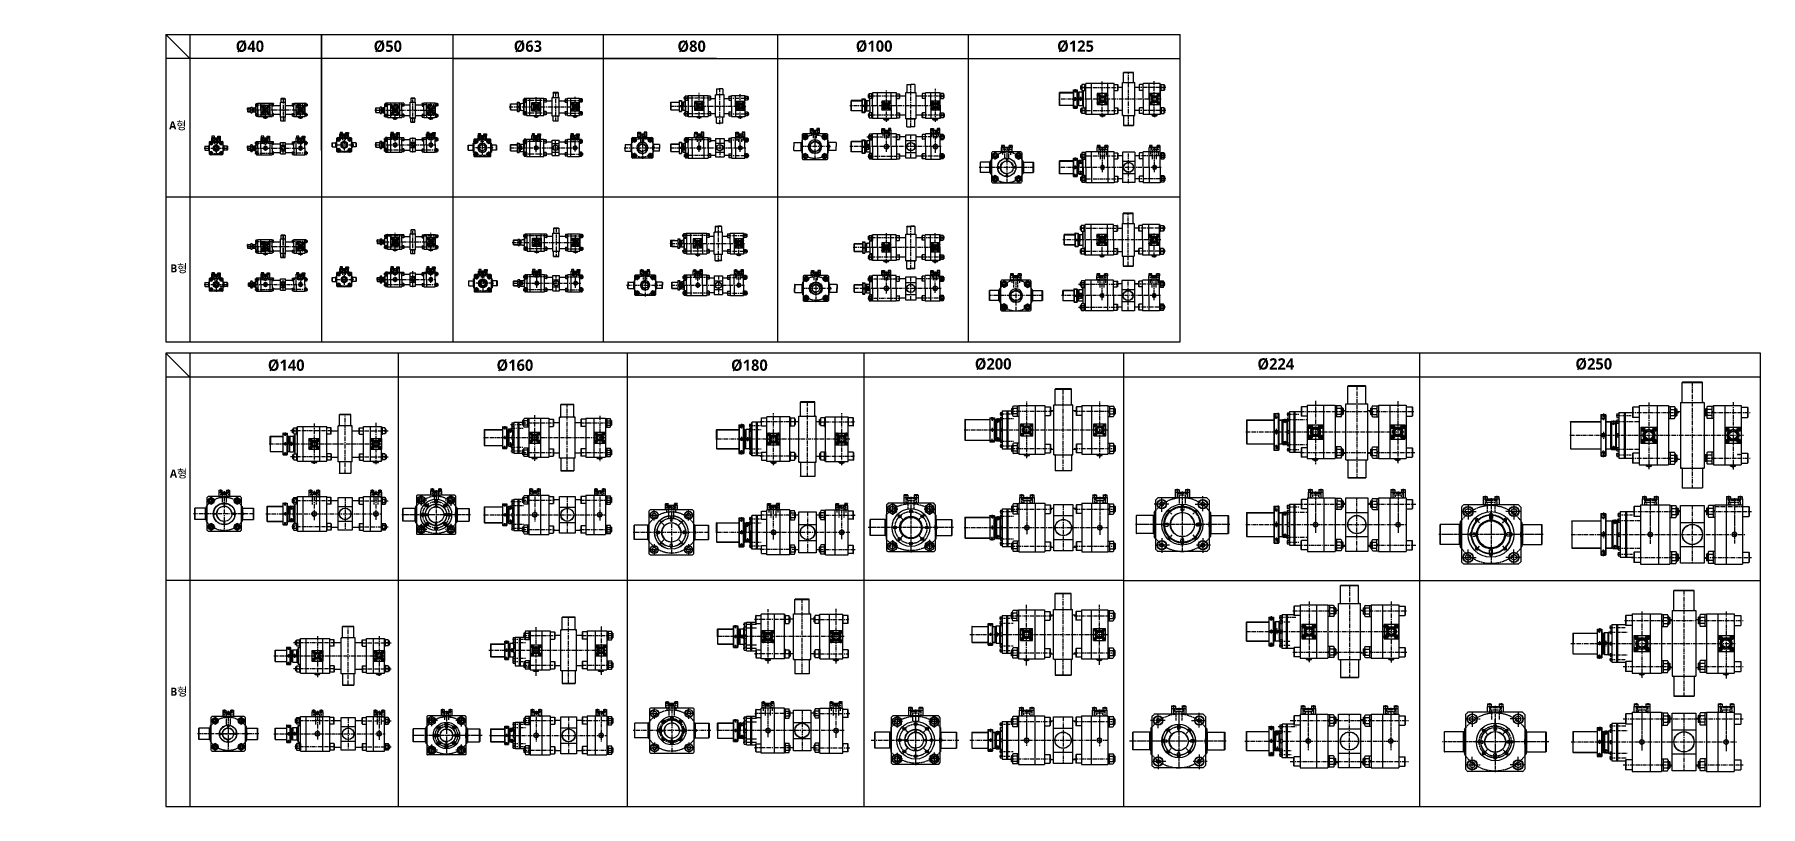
# Model space of a CAD drawing. Extents: x -819 to 9946, y 0 to 4813.
import ezdxf

# ---------------------------------------------------------------- set-up
doc = ezdxf.new("R2010")
doc.units = 0
doc.header["$LTSCALE"] = 10
doc.header["$MEASUREMENT"] = 0
for name, pattern in [('CENTER', [2, 1.25, -0.25, 0.25, -0.25]), ('CENTERX2', [4, 2.5, -0.5, 0.5, -0.5]), ('HIDDEN', [0.375, 0.25, -0.125]), ('HIDDENX2', [0.75, 0.5, -0.25])]:
    doc.linetypes.add(name, pattern=pattern)
doc.layers.get('0').update_dxf_attribs({"linetype": 'CONTINUOUS'})
doc.layers.get('DEFPOINTS').update_dxf_attribs({"linetype": 'CONTINUOUS'})
for name, color, linetype in [('BOM-UDEF', 3, 'CONTINUOUS'), ('CEN', 1, 'CENTERX2'), ('CENTER', 1, 'CENTER'), ('DIM', 2, 'CONTINUOUS'), ('HID', 2, 'HIDDENX2'), ('HIDDEN', 2, 'HIDDEN'), ('ML', 7, 'CONTINUOUS')]:
    doc.layers.add(name, color=color, linetype=linetype)
doc.styles.add('GHS', font='romans', dxfattribs={"bigfont": 'ghs'})
doc.styles.add('문자', font='romans.shx')
doc.dimstyles.new('사본 NKPT1', dxfattribs={"dimscale": 1.6, "dimtxt": 3, "dimasz": 1.5, "dimexe": 1, "dimexo": 1.5, "dimgap": 1, "dimtad": 1, "dimdsep": 46, "dimtxsty": 'Standard', "dimcen": 0, "dimclrd": 8, "dimclre": 8, "dimclrt": 4, "dimazin": 2, "dimtm": 1e-09, "dimtfac": 0.7, "dimtmove": 0, "dimatfit": 3, "dimfxl": 1, "dimtolj": 1, "dimarcsym": 1})

msp = doc.modelspace()

# ---------------------------------------------------------------- texts
at = {"attachment_point": 1, "style": '문자'}
for s, width, gutter_width, heights, insert, char_height in [('{\\fMalgun Gothic|b1|i0|c129|p50;%%C40}', 124.53264, 16, [-75.564], (435.579, 4775.48), 70), ('{\\fMalgun Gothic|b1|i0|c129|p50;%%C50}', 124.53264, 16, [-75.564], (1295.768, 4775.48), 70), ('{\\fMalgun Gothic|b1|i0|c129|p50;%%C63}', 124.53264, 16, [-75.564], (2169.529, 4775.48), 70), ('{\\fMalgun Gothic|b1|i0|c129|p50;%%C80}', 124.53264, 16, [-75.564], (3190.984, 4775.48), 70), ('{\\fMalgun Gothic|b1|i0|c129|p50;%%C100}', 124.53264, 16, [-75.564], (4303.104, 4776.117), 70), ('{\\fMalgun Gothic|b1|i0|c129|p50;%%C125}', 124.53264, 16, [-75.564], (5559.423, 4776.117), 70), ('{\\fMalgun Gothic|b1|i0|c129|p50;A형}', 655.3834, 160, [-66.372], (20.124, 4271.541), 50), ('{\\fMalgun Gothic|b1|i0|c129|p50;B형}', 655.3834, 160, [-66.372], (27.206, 3380.004), 50), ('{\\fMalgun Gothic|b1|i0|c129|p50;%%C140}', 124.53264, 16, [-75.564], (636.083, 2786.654), 70), ('{\\fMalgun Gothic|b1|i0|c129|p50;%%C160}', 124.53264, 16, [-75.564], (2062.646, 2786.654), 70), ('{\\fMalgun Gothic|b1|i0|c129|p50;%%C180}', 124.53264, 16, [-75.564], (3525.142, 2786.654), 70), ('{\\fMalgun Gothic|b1|i0|c129|p50;%%C200}', 124.53264, 16, [-75.564], (5045.662, 2794.719), 70), ('{\\fMalgun Gothic|b1|i0|c129|p50;%%C224}', 124.53264, 16, [-75.564], (6808.499, 2794.719), 70), ('{\\fMalgun Gothic|b1|i0|c129|p50;%%C250}', 124.53264, 16, [-75.564], (8791.872, 2794.719), 70), ('{\\fMalgun Gothic|b1|i0|c129|p50;A형}', 655.3834, 160, [-66.372], (24.996, 2100.364), 50), ('{\\fMalgun Gothic|b1|i0|c129|p50;B형}', 655.3834, 160, [-66.372], (27.206, 740.581), 50)]:
    msp.add_mtext_dynamic_manual_height_columns(s, width=width, gutter_width=gutter_width, heights=heights, dxfattribs=dict(at, insert=insert, char_height=char_height))
at = {"insert": (9802.38, 2194.646), "char_height": 3, "attachment_point": 4, "style": 'GHS'}
msp.add_mtext('\\A1;{\\C4;2-\\Fromans,ghs|c129;SSA20}', dxfattribs=at)
at = {"layer": 'ML', "color": 2, "insert": (-819.308, 74.104), "char_height": 3, "attachment_point": 7, "style": 'GHS'}
msp.add_mtext('\\A1;', dxfattribs=at)

# ---------------------------------------------------------------- blocks, each defined once
blk = doc.blocks.new('*D231')
at = {"layer": 'BOM-UDEF', "color": 8, "lineweight": -2, "transparency": 16777216}
for p, q in [((3177, 3530), (3146, 3530)), ((3176, 3491), (3146, 3491)), ((3147, 3528), (3147, 3494))]:
    blk.add_line(p, q, dxfattribs=at)
at = {"layer": 'BOM-UDEF', "color": 8, "transparency": 16777216}
for points in [[(3147, 3528), (3148, 3528), (3147, 3530)], [(3147, 3494), (3148, 3494), (3147, 3491)]]:
    blk.add_solid(points, dxfattribs=at)
at = {"layer": 'DEFPOINTS', "color": 0, "transparency": 16777216}
for p in [(3147, 3491), (3178, 3491), (3179, 3530)]:
    blk.add_point(p, dxfattribs=at)
at = {"layer": 'BOM-UDEF', "color": 4, "transparency": 16777216, "insert": (3143, 3511), "char_height": 4.8, "attachment_point": 5, "rotation": 90}
blk.add_mtext('\\A1;39', dxfattribs=at)

# ---------------------------------------------------------------- dimensions: what is measured, and where the dimension line sits
at = {"layer": 'BOM-UDEF', "color": 0}
dim = msp.add_linear_dim(base=(3147.412, 3491.127), p1=(3178.984, 3530.127), p2=(3178.25, 3491.127), angle=90, dimstyle='사본 NKPT1', dxfattribs=at)
dim.commit()
dim.dimension.update_dxf_attribs({"geometry": '*D231', "text_midpoint": (3143.412, 3510.627)})

# ---------------------------------------------------------------- linework, layer by layer
for p, q in [((0, 4813.421), (0, 2898.27)), ((0, 4813.421), (6326.829, 4813.421)), ((150, 4663.42), (0.5, 4812.92)), ((150, 4813.343), (150, 2898.27)), ((971, 4813.421), (971, 2898.27)), ((971, 4089.42), (971, 4812.92)), ((1792, 2898.27), (1792, 4813.421)), ((2730.565, 2898.27), (2730.565, 4813.421)), ((3816.465, 2898.27), (3816.465, 4813.421)), ((5007.241, 2898.27), (5007.241, 4813.421)), ((6326.829, 2898.27), (6326.829, 4813.421)), ((2730.565, 4663.42), (0, 4663.42)), ((2613, 4663.343), (971, 4663.343)), ((1792, 4663.42), (6326.829, 4663.42)), ((3434, 4663.343), (2613, 4663.343)), ((618.57, 4291.235), (623.57, 4291.235)), ((624.07, 4291.735), (623.57, 4291.235)), ((837.57, 4291.235), (842.57, 4291.235)), ((843.07, 4291.735), (842.57, 4291.235)), ((1427.18, 4285.211), (1432.18, 4285.211)), ((1432.68, 4285.711), (1432.18, 4285.211)), ((1649.68, 4285.711), (1650.18, 4285.211)), ((1649.68, 4285.711), (1655.68, 4285.711)), ((1650.18, 4285.211), (1655.18, 4285.211)), ((1655.68, 4285.711), (1655.18, 4285.211)), ((2307.618, 4298.182), (2312.618, 4298.182)), ((2313.118, 4298.682), (2312.618, 4298.182)), ((2549.618, 4298.182), (2554.618, 4298.182)), ((2555.118, 4298.682), (2554.618, 4298.182)), ((3324.234, 4292.147), (3329.234, 4292.147)), ((3329.734, 4292.647), (3329.234, 4292.147)), ((3580.234, 4292.147), (3585.234, 4292.147)), ((3585.734, 4292.647), (3585.234, 4292.147)), ((365.55, 4108.295), (363.05, 4108.295)), ((365.55, 4102.295), (363.05, 4102.295)), ((365.55, 4102.295), (365.55, 4108.295)), ((365.55, 4108.295), (366.05, 4107.795)), ((365.55, 4102.295), (366.05, 4102.795)), ((366.05, 4102.795), (366.05, 4107.795)), ((1169.17, 4128.504), (1166.67, 4128.504)), ((1169.17, 4122.504), (1166.67, 4122.504)), ((1169.17, 4122.504), (1169.17, 4128.504)), ((1169.17, 4128.504), (1169.67, 4128.004)), ((1169.17, 4122.504), (1169.67, 4123.004)), ((1169.67, 4123.004), (1169.67, 4128.004)), ((2037.765, 4110.287), (2035.265, 4110.287)), ((2037.765, 4104.287), (2035.265, 4104.287)), ((2037.765, 4104.287), (2037.765, 4110.287)), ((2037.765, 4110.287), (2038.265, 4109.787)), ((2037.765, 4104.287), (2038.265, 4104.787)), ((2038.265, 4104.787), (2038.265, 4109.787)), ((3046.824, 4110.129), (3044.324, 4110.129)), ((3046.824, 4104.129), (3044.324, 4104.129)), ((3046.824, 4104.129), (3046.824, 4110.129)), ((3046.824, 4110.129), (3047.324, 4109.629)), ((3046.824, 4104.129), (3047.324, 4104.629)), ((3047.324, 4104.629), (3047.324, 4109.629)), ((5351.191, 3988.249), (5348.691, 3988.249)), ((5351.191, 3982.249), (5351.191, 3988.249)), ((5351.191, 3988.249), (5351.691, 3987.749)), ((5351.691, 3982.749), (5351.691, 3987.749)), ((5351.191, 3982.249), (5348.691, 3982.249)), ((5351.191, 3982.249), (5351.691, 3982.749)), ((0, 3801.37), (6326.829, 3801.37)), ((1426.68, 3465.461), (1426.68, 3467.961)), ((1426.68, 3465.461), (1427.18, 3464.961)), ((1426.68, 3465.461), (1432.68, 3465.461)), ((1427.18, 3464.961), (1432.18, 3464.961)), ((1432.68, 3465.461), (1432.18, 3464.961)), ((1432.68, 3465.461), (1432.68, 3467.961)), ((1649.68, 3465.461), (1649.68, 3467.961)), ((1649.68, 3465.461), (1650.18, 3464.961)), ((1649.68, 3465.461), (1655.68, 3465.461)), ((1650.18, 3464.961), (1655.18, 3464.961)), ((1655.68, 3465.461), (1655.18, 3464.961)), ((1655.68, 3465.461), (1655.68, 3467.961)), ((2310.488, 3453.647), (2310.488, 3456.147)), ((2310.488, 3453.647), (2310.988, 3453.147)), ((2310.488, 3453.647), (2316.488, 3453.647)), ((2310.988, 3453.147), (2315.988, 3453.147)), ((2316.488, 3453.647), (2315.988, 3453.147)), ((2316.488, 3453.647), (2316.488, 3456.147)), ((2552.488, 3453.647), (2552.488, 3456.147)), ((2552.488, 3453.647), (2552.988, 3453.147)), ((2552.488, 3453.647), (2558.488, 3453.647)), ((2552.988, 3453.147), (2557.988, 3453.147)), ((2558.488, 3453.647), (2557.988, 3453.147)), ((2558.488, 3453.647), (2558.488, 3456.147)), ((618.57, 3440.227), (623.57, 3440.227)), ((624.07, 3440.727), (623.57, 3440.227)), ((837.57, 3440.227), (842.57, 3440.227)), ((843.07, 3440.727), (842.57, 3440.227)), ((3315.793, 3435.227), (3320.793, 3435.227)), ((3321.293, 3435.727), (3320.793, 3435.227)), ((3571.793, 3435.227), (3576.793, 3435.227)), ((3577.293, 3435.727), (3576.793, 3435.227)), ((5836.989, 3427.227), (5841.989, 3427.227)), ((5842.489, 3427.727), (5841.989, 3427.227)), ((6161.989, 3427.227), (6166.989, 3427.227)), ((6167.489, 3427.727), (6166.989, 3427.227)), ((365.55, 3257.287), (363.05, 3257.287)), ((365.55, 3251.287), (363.05, 3251.287)), ((365.55, 3251.287), (365.55, 3257.287)), ((365.55, 3257.287), (366.05, 3256.787)), ((365.55, 3251.287), (366.05, 3251.787)), ((366.05, 3251.787), (366.05, 3256.787)), ((516.07, 3264.787), (527.444, 3264.787)), ((527.444, 3265.287), (538.31, 3265.287)), ((539.444, 3265.287), (545.07, 3265.287)), ((539.444, 3244.287), (545.07, 3244.287)), ((1168.165, 3289.321), (1165.665, 3289.321)), ((1168.165, 3283.321), (1165.665, 3283.321)), ((1168.165, 3283.321), (1168.165, 3289.321)), ((1168.165, 3289.321), (1168.665, 3288.821)), ((1168.165, 3283.321), (1168.665, 3283.821)), ((1168.665, 3283.821), (1168.665, 3288.821)), ((2041.135, 3265.061), (2038.635, 3265.061)), ((2041.135, 3259.061), (2038.635, 3259.061)), ((2041.135, 3259.061), (2041.135, 3265.061)), ((2041.135, 3265.061), (2041.635, 3264.561)), ((2041.135, 3259.061), (2041.635, 3259.561)), ((2041.635, 3259.561), (2041.635, 3264.561)), ((3064.086, 3253.209), (3061.586, 3253.209)), ((3064.086, 3247.209), (3061.586, 3247.209)), ((3064.086, 3247.209), (3064.086, 3253.209)), ((3064.086, 3253.209), (3064.586, 3252.709)), ((3064.086, 3247.209), (3064.586, 3247.709)), ((3064.586, 3247.709), (3064.586, 3252.709)), ((5407.621, 3188.635), (5405.121, 3188.635)), ((5407.621, 3182.635), (5405.121, 3182.635)), ((5407.621, 3182.635), (5407.621, 3188.635)), ((5407.621, 3188.635), (5408.121, 3188.135)), ((5407.621, 3182.635), (5408.121, 3183.135)), ((5408.121, 3183.135), (5408.121, 3188.135)), ((0, 2898.27), (6326.829, 2898.27)), ((9946.14, 2826.778), (0, 2826.778)), ((0, 2826.778), (0, 0)), ((150, 2677.278), (0, 2826.778)), ((150, 2826.778), (150, 0)), ((1451.42, 0), (1451.42, 2826.778)), ((2879.848, 0), (2879.848, 2826.778)), ((4355.884, 0), (4355.884, 2826.778)), ((5972.619, 2826.778), (5972.619, 0)), ((7819.647, 2826.778), (7819.647, 0)), ((9946.14, 0), (9946.14, 2826.778)), ((9946.14, 2677.278), (0, 2677.278)), ((5972.619, 1408.728), (0, 1408.728)), ((5972.619, 1408.728), (7819.647, 1408.728)), ((7819.647, 1408.728), (9946.14, 1408.728)), ((0, 0), (9946.14, 0))]:
    msp.add_line(p, q)
at = {"color": 7, "linetype": 'Continuous'}
for p, q in [((2297.416, 4302.165), (2297.416, 4306.582)), ((2297.416, 4306.582), (2310.118, 4306.582)), ((2298.118, 4308.582), (2322.118, 4308.582)), ((2298.118, 4306.582), (2298.118, 4308.582)), ((2303.767, 4302.165), (2303.767, 4306.582)), ((2310.118, 4308.582), (2317.618, 4308.582)), ((2310.118, 4306.582), (2322.819, 4306.582)), ((2316.468, 4302.165), (2316.468, 4306.582)), ((2322.118, 4306.582), (2322.118, 4308.582)), ((2322.819, 4302.165), (2322.819, 4306.582)), ((2539.416, 4302.165), (2539.416, 4306.582)), ((2539.416, 4306.582), (2552.118, 4306.582)), ((2540.118, 4308.582), (2564.118, 4308.582)), ((2540.118, 4306.582), (2540.118, 4308.582)), ((2545.767, 4302.165), (2545.767, 4306.582)), ((2552.118, 4308.582), (2559.618, 4308.582)), ((2552.118, 4306.582), (2564.819, 4306.582)), ((2558.468, 4302.165), (2558.468, 4306.582)), ((2564.118, 4306.582), (2564.118, 4308.582)), ((2564.819, 4302.165), (2564.819, 4306.582)), ((5826.774, 4308.333), (5826.774, 4313.351)), ((5826.774, 4313.351), (5833.112, 4313.351)), ((5827.774, 4313.351), (5827.774, 4315.351)), ((5827.774, 4315.351), (5856.95, 4315.351)), ((5829.949, 4307.351), (5854.775, 4307.351)), ((5833.112, 4313.351), (5857.95, 4313.351)), ((5834.568, 4308.333), (5834.568, 4313.351)), ((5838.362, 4307.606), (5838.362, 4307.608)), ((5838.362, 4302.851), (5838.362, 4307.351)), ((5846.362, 4302.851), (5846.362, 4307.351)), ((5850.156, 4308.333), (5850.156, 4313.351)), ((5856.95, 4313.351), (5856.95, 4315.351)), ((5857.95, 4308.333), (5857.95, 4313.351)), ((6151.774, 4308.333), (6151.774, 4313.351)), ((6151.774, 4313.351), (6158.112, 4313.351)), ((6152.774, 4313.351), (6152.774, 4315.351)), ((6152.774, 4315.351), (6181.95, 4315.351)), ((6154.949, 4307.351), (6179.775, 4307.351)), ((6158.112, 4313.351), (6182.95, 4313.351)), ((6159.568, 4308.333), (6159.568, 4313.351)), ((6163.362, 4307.606), (6163.362, 4307.608)), ((6163.362, 4302.851), (6163.362, 4307.351)), ((6171.362, 4302.851), (6171.362, 4307.351)), ((6175.156, 4308.333), (6175.156, 4313.351)), ((6181.95, 4313.351), (6181.95, 4315.351)), ((6182.95, 4308.333), (6182.95, 4313.351)), ((608.369, 4295.217), (608.369, 4299.635)), ((608.369, 4299.635), (621.07, 4299.635)), ((609.07, 4301.635), (633.07, 4301.635)), ((609.07, 4299.635), (609.07, 4301.635)), ((611.544, 4294.235), (630.597, 4294.235)), ((614.719, 4295.217), (614.719, 4299.635)), ((618.07, 4291.735), (618.07, 4294.235)), ((618.07, 4291.735), (618.57, 4291.235)), ((618.07, 4291.735), (624.07, 4291.735)), ((621.07, 4301.635), (628.57, 4301.635)), ((621.07, 4299.635), (633.772, 4299.635)), ((624.07, 4291.735), (624.07, 4294.235)), ((627.421, 4295.217), (627.421, 4299.635)), ((633.07, 4299.635), (633.07, 4301.635)), ((633.772, 4295.217), (633.772, 4299.635)), ((827.369, 4295.217), (827.369, 4299.635)), ((827.369, 4299.635), (840.07, 4299.635)), ((828.07, 4301.635), (852.07, 4301.635)), ((828.07, 4299.635), (828.07, 4301.635)), ((830.544, 4294.235), (849.597, 4294.235)), ((833.719, 4295.217), (833.719, 4299.635)), ((837.07, 4291.735), (837.07, 4294.235)), ((837.07, 4291.735), (837.57, 4291.235)), ((837.07, 4291.735), (843.07, 4291.735)), ((840.07, 4301.635), (847.57, 4301.635)), ((840.07, 4299.635), (852.772, 4299.635)), ((843.07, 4291.735), (843.07, 4294.235)), ((846.421, 4295.217), (846.421, 4299.635)), ((852.07, 4299.635), (852.07, 4301.635)), ((852.772, 4295.217), (852.772, 4299.635)), ((1416.979, 4289.193), (1416.979, 4293.611)), ((1416.979, 4293.611), (1429.68, 4293.611)), ((1417.68, 4295.611), (1441.68, 4295.611)), ((1417.68, 4293.611), (1417.68, 4295.611)), ((1420.154, 4288.211), (1439.207, 4288.211)), ((1423.329, 4289.193), (1423.329, 4293.611)), ((1426.68, 4285.711), (1426.68, 4288.211)), ((1426.68, 4285.711), (1427.18, 4285.211)), ((1426.68, 4285.711), (1432.68, 4285.711)), ((1429.68, 4295.611), (1437.18, 4295.611)), ((1429.68, 4293.611), (1442.382, 4293.611)), ((1432.68, 4285.711), (1432.68, 4288.211)), ((1436.031, 4289.193), (1436.031, 4293.611)), ((1441.68, 4293.611), (1441.68, 4295.611)), ((1442.382, 4289.193), (1442.382, 4293.611)), ((1639.979, 4289.193), (1639.979, 4293.611)), ((1639.979, 4293.611), (1652.68, 4293.611)), ((1640.68, 4295.611), (1664.68, 4295.611)), ((1640.68, 4293.611), (1640.68, 4295.611)), ((1643.154, 4288.211), (1662.207, 4288.211)), ((1646.329, 4289.193), (1646.329, 4293.611)), ((1649.68, 4285.711), (1649.68, 4288.211)), ((1652.68, 4295.611), (1660.18, 4295.611)), ((1652.68, 4293.611), (1665.382, 4293.611)), ((1655.68, 4285.711), (1655.68, 4288.211)), ((1659.031, 4289.193), (1659.031, 4293.611)), ((1664.68, 4293.611), (1664.68, 4295.611)), ((1665.382, 4289.193), (1665.382, 4293.611)), ((2300.591, 4301.182), (2319.644, 4301.182)), ((2307.118, 4298.682), (2307.118, 4301.182)), ((2307.118, 4298.682), (2307.618, 4298.182)), ((2307.118, 4298.682), (2313.118, 4298.682)), ((2313.118, 4298.682), (2313.118, 4301.182)), ((2542.591, 4301.182), (2561.644, 4301.182)), ((2549.118, 4298.682), (2549.118, 4301.182)), ((2549.118, 4298.682), (2549.618, 4298.182)), ((2549.118, 4298.682), (2555.118, 4298.682)), ((2555.118, 4298.682), (2555.118, 4301.182)), ((3314.032, 4296.129), (3314.032, 4300.547)), ((3314.032, 4300.547), (3326.734, 4300.547)), ((3314.734, 4302.547), (3338.734, 4302.547)), ((3314.734, 4300.547), (3314.734, 4302.547)), ((3317.207, 4295.147), (3336.26, 4295.147)), ((3320.383, 4296.129), (3320.383, 4300.547)), ((3323.734, 4292.647), (3323.734, 4295.147)), ((3323.734, 4292.647), (3324.234, 4292.147)), ((3323.734, 4292.647), (3329.734, 4292.647)), ((3326.734, 4302.547), (3334.234, 4302.547)), ((3326.734, 4300.547), (3339.435, 4300.547)), ((3329.734, 4292.647), (3329.734, 4295.147)), ((3333.084, 4296.129), (3333.084, 4300.547)), ((3338.734, 4300.547), (3338.734, 4302.547)), ((3339.435, 4296.129), (3339.435, 4300.547)), ((3570.032, 4296.129), (3570.032, 4300.547)), ((3570.032, 4300.547), (3582.734, 4300.547)), ((3570.734, 4302.547), (3594.734, 4302.547)), ((3570.734, 4300.547), (3570.734, 4302.547)), ((3573.207, 4295.147), (3592.26, 4295.147)), ((3576.383, 4296.129), (3576.383, 4300.547)), ((3579.734, 4292.647), (3579.734, 4295.147)), ((3579.734, 4292.647), (3580.234, 4292.147)), ((3579.734, 4292.647), (3585.734, 4292.647)), ((3582.734, 4302.547), (3590.234, 4302.547)), ((3582.734, 4300.547), (3595.435, 4300.547)), ((3585.734, 4292.647), (3585.734, 4295.147)), ((3589.084, 4296.129), (3589.084, 4300.547)), ((3594.734, 4300.547), (3594.734, 4302.547)), ((3595.435, 4296.129), (3595.435, 4300.547)), ((4478.954, 4282.685), (4478.954, 4287.703)), ((4478.954, 4287.703), (4485.293, 4287.703)), ((4479.954, 4287.703), (4479.954, 4289.703)), ((4479.954, 4289.703), (4509.131, 4289.703)), ((4482.13, 4281.703), (4506.956, 4281.703)), ((4485.293, 4287.703), (4510.131, 4287.703)), ((4486.748, 4282.685), (4486.748, 4287.703)), ((4490.543, 4281.958), (4490.543, 4281.96)), ((4490.543, 4277.203), (4490.543, 4281.703)), ((4490.543, 4277.203), (4491.043, 4276.703)), ((4498.543, 4277.203), (4490.543, 4277.203)), ((4491.043, 4276.703), (4498.043, 4276.703)), ((4498.543, 4277.203), (4498.043, 4276.703)), ((4498.543, 4277.203), (4498.543, 4281.703)), ((4502.337, 4282.685), (4502.337, 4287.703)), ((4509.131, 4287.703), (4509.131, 4289.703)), ((4510.131, 4282.685), (4510.131, 4287.703)), ((4783.954, 4282.685), (4783.954, 4287.703)), ((4783.954, 4287.703), (4790.293, 4287.703)), ((4784.954, 4287.703), (4784.954, 4289.703)), ((4784.954, 4289.703), (4814.131, 4289.703)), ((4787.13, 4281.703), (4811.956, 4281.703)), ((4790.293, 4287.703), (4815.131, 4287.703)), ((4791.748, 4282.685), (4791.748, 4287.703)), ((4795.543, 4281.958), (4795.543, 4281.96)), ((4795.543, 4277.203), (4795.543, 4281.703)), ((4795.543, 4277.203), (4796.043, 4276.703)), ((4803.543, 4277.203), (4795.543, 4277.203)), ((4796.043, 4276.703), (4803.043, 4276.703)), ((4803.543, 4277.203), (4803.043, 4276.703)), ((4803.543, 4277.203), (4803.543, 4281.703)), ((4807.337, 4282.685), (4807.337, 4287.703)), ((4814.131, 4287.703), (4814.131, 4289.703)), ((4815.131, 4282.685), (4815.131, 4287.703)), ((5838.362, 4302.851), (5838.862, 4302.351)), ((5846.362, 4302.851), (5838.362, 4302.851)), ((5838.862, 4302.351), (5845.862, 4302.351)), ((5846.362, 4302.851), (5845.862, 4302.351)), ((6163.362, 4302.851), (6163.862, 4302.351)), ((6171.362, 4302.851), (6163.362, 4302.851)), ((6163.862, 4302.351), (6170.862, 4302.351)), ((6171.362, 4302.851), (6170.862, 4302.351)), ((357.65, 4117.295), (355.65, 4117.295)), ((357.65, 4093.295), (355.65, 4093.295)), ((362.067, 4117.997), (357.65, 4117.997)), ((357.65, 4105.295), (357.65, 4117.997)), ((362.067, 4111.646), (357.65, 4111.646)), ((357.65, 4092.593), (357.65, 4105.295)), ((362.067, 4098.944), (357.65, 4098.944)), ((362.067, 4092.593), (357.65, 4092.593)), ((363.05, 4095.769), (363.05, 4114.821)), ((1158.27, 4113.504), (1158.27, 4137.504)), ((1161.27, 4137.504), (1158.27, 4137.504)), ((1161.27, 4113.504), (1158.27, 4113.504)), ((1165.688, 4138.206), (1161.27, 4138.206)), ((1161.27, 4125.504), (1161.27, 4138.206)), ((1165.688, 4131.855), (1161.27, 4131.855)), ((1161.27, 4112.802), (1161.27, 4125.504)), ((1165.688, 4119.153), (1161.27, 4119.153)), ((1165.688, 4112.802), (1161.27, 4112.802)), ((1166.67, 4115.978), (1166.67, 4135.03)), ((2027.865, 4095.287), (2027.865, 4119.287)), ((2029.865, 4119.287), (2027.865, 4119.287)), ((2029.865, 4095.287), (2027.865, 4095.287)), ((2034.282, 4119.988), (2029.865, 4119.988)), ((2029.865, 4107.287), (2029.865, 4119.988)), ((2034.282, 4113.637), (2029.865, 4113.637)), ((2029.865, 4094.585), (2029.865, 4107.287)), ((2034.282, 4100.936), (2029.865, 4100.936)), ((2034.282, 4094.585), (2029.865, 4094.585)), ((2035.265, 4097.76), (2035.265, 4116.813)), ((3036.924, 4095.129), (3036.924, 4119.129)), ((3038.924, 4119.129), (3036.924, 4119.129)), ((3038.924, 4095.129), (3036.924, 4095.129)), ((3043.341, 4119.831), (3038.924, 4119.831)), ((3038.924, 4107.129), (3038.924, 4119.831)), ((3043.341, 4113.48), (3038.924, 4113.48)), ((3038.924, 4094.427), (3038.924, 4107.129)), ((3043.341, 4100.778), (3038.924, 4100.778)), ((3043.341, 4094.427), (3038.924, 4094.427)), ((3044.324, 4097.603), (3044.324, 4116.655)), ((4128.521, 4100.058), (4128.521, 4129.234)), ((4130.521, 4129.234), (4128.521, 4129.234)), ((4130.521, 4100.058), (4128.521, 4100.058)), ((4135.538, 4130.234), (4130.521, 4130.234)), ((4130.521, 4105.396), (4130.521, 4130.234)), ((4135.538, 4122.44), (4130.521, 4122.44)), ((4135.538, 4106.852), (4130.521, 4106.852)), ((4130.521, 4099.058), (4130.521, 4105.396)), ((4135.538, 4099.058), (4130.521, 4099.058)), ((4136.265, 4110.646), (4136.263, 4110.646)), ((4136.521, 4102.233), (4136.521, 4127.059)), ((4141.021, 4118.646), (4136.521, 4118.646)), ((4141.021, 4110.646), (4136.521, 4110.646)), ((4141.021, 4118.646), (4141.521, 4118.146)), ((4141.021, 4118.646), (4141.021, 4110.646)), ((4141.021, 4110.646), (4141.521, 4111.146)), ((4141.521, 4111.146), (4141.521, 4118.146)), ((5343.291, 3997.249), (5341.291, 3997.249)), ((5347.709, 3997.95), (5343.291, 3997.95)), ((5343.291, 3985.249), (5343.291, 3997.95)), ((5347.709, 3991.6), (5343.291, 3991.6)), ((5343.291, 3972.547), (5343.291, 3985.249)), ((5348.691, 3975.723), (5348.691, 3994.775)), ((5343.291, 3973.249), (5341.291, 3973.249)), ((5347.709, 3978.898), (5343.291, 3978.898)), ((5347.709, 3972.547), (5343.291, 3972.547)), ((608.369, 3444.209), (608.369, 3448.627)), ((608.369, 3448.627), (621.07, 3448.627)), ((609.07, 3450.627), (633.07, 3450.627)), ((609.07, 3448.627), (609.07, 3450.627)), ((614.719, 3444.209), (614.719, 3448.627)), ((621.07, 3450.627), (628.57, 3450.627)), ((621.07, 3448.627), (633.772, 3448.627)), ((627.421, 3444.209), (627.421, 3448.627)), ((633.07, 3448.627), (633.07, 3450.627)), ((633.772, 3444.209), (633.772, 3448.627)), ((827.369, 3444.209), (827.369, 3448.627)), ((827.369, 3448.627), (840.07, 3448.627)), ((828.07, 3450.627), (852.07, 3450.627)), ((828.07, 3448.627), (828.07, 3450.627)), ((833.719, 3444.209), (833.719, 3448.627)), ((840.07, 3450.627), (847.57, 3450.627)), ((840.07, 3448.627), (852.772, 3448.627)), ((846.421, 3444.209), (846.421, 3448.627)), ((852.07, 3448.627), (852.07, 3450.627)), ((852.772, 3444.209), (852.772, 3448.627)), ((1416.979, 3468.943), (1416.979, 3473.361)), ((1416.979, 3473.361), (1429.68, 3473.361)), ((1417.68, 3475.361), (1441.68, 3475.361)), ((1417.68, 3473.361), (1417.68, 3475.361)), ((1420.154, 3467.961), (1439.207, 3467.961)), ((1423.329, 3468.943), (1423.329, 3473.361)), ((1429.68, 3475.361), (1437.18, 3475.361)), ((1429.68, 3473.361), (1442.382, 3473.361)), ((1436.031, 3468.943), (1436.031, 3473.361)), ((1441.68, 3473.361), (1441.68, 3475.361)), ((1442.382, 3468.943), (1442.382, 3473.361)), ((1639.979, 3468.943), (1639.979, 3473.361)), ((1639.979, 3473.361), (1652.68, 3473.361)), ((1640.68, 3475.361), (1664.68, 3475.361)), ((1640.68, 3473.361), (1640.68, 3475.361)), ((1643.154, 3467.961), (1662.207, 3467.961)), ((1646.329, 3468.943), (1646.329, 3473.361)), ((1652.68, 3475.361), (1660.18, 3475.361)), ((1652.68, 3473.361), (1665.382, 3473.361)), ((1659.031, 3468.943), (1659.031, 3473.361)), ((1664.68, 3473.361), (1664.68, 3475.361)), ((1665.382, 3468.943), (1665.382, 3473.361)), ((2300.787, 3457.13), (2300.787, 3461.547)), ((2300.787, 3461.547), (2313.488, 3461.547)), ((2301.488, 3463.547), (2325.488, 3463.547)), ((2301.488, 3461.547), (2301.488, 3463.547)), ((2303.962, 3456.147), (2323.015, 3456.147)), ((2307.138, 3457.13), (2307.138, 3461.547)), ((2313.488, 3463.547), (2320.988, 3463.547)), ((2313.488, 3461.547), (2326.19, 3461.547)), ((2319.839, 3457.13), (2319.839, 3461.547)), ((2325.488, 3461.547), (2325.488, 3463.547)), ((2326.19, 3457.13), (2326.19, 3461.547)), ((2542.787, 3457.13), (2542.787, 3461.547)), ((2542.787, 3461.547), (2555.488, 3461.547)), ((2543.488, 3463.547), (2567.488, 3463.547)), ((2543.488, 3461.547), (2543.488, 3463.547)), ((2545.962, 3456.147), (2565.015, 3456.147)), ((2549.138, 3457.13), (2549.138, 3461.547)), ((2555.488, 3463.547), (2562.988, 3463.547)), ((2555.488, 3461.547), (2568.19, 3461.547)), ((2561.839, 3457.13), (2561.839, 3461.547)), ((2567.488, 3461.547), (2567.488, 3463.547)), ((2568.19, 3457.13), (2568.19, 3461.547)), ((3306.293, 3445.627), (3330.293, 3445.627)), ((3306.293, 3443.627), (3306.293, 3445.627)), ((3318.293, 3445.627), (3325.793, 3445.627)), ((3330.293, 3443.627), (3330.293, 3445.627)), ((3562.293, 3445.627), (3586.293, 3445.627)), ((3562.293, 3443.627), (3562.293, 3445.627)), ((3574.293, 3445.627), (3581.793, 3445.627)), ((3586.293, 3443.627), (3586.293, 3445.627)), ((611.544, 3443.227), (630.597, 3443.227)), ((618.07, 3440.727), (618.07, 3443.227)), ((618.07, 3440.727), (618.57, 3440.227)), ((618.07, 3440.727), (624.07, 3440.727)), ((624.07, 3440.727), (624.07, 3443.227)), ((830.544, 3443.227), (849.597, 3443.227)), ((837.07, 3440.727), (837.07, 3443.227)), ((837.07, 3440.727), (837.57, 3440.227)), ((837.07, 3440.727), (843.07, 3440.727)), ((843.07, 3440.727), (843.07, 3443.227)), ((3305.591, 3439.209), (3305.591, 3443.627)), ((3305.591, 3443.627), (3318.293, 3443.627)), ((3308.767, 3438.227), (3327.819, 3438.227)), ((3311.942, 3439.209), (3311.942, 3443.627)), ((3315.293, 3435.727), (3315.293, 3438.227)), ((3315.293, 3435.727), (3315.793, 3435.227)), ((3315.293, 3435.727), (3321.293, 3435.727)), ((3318.293, 3443.627), (3330.995, 3443.627)), ((3321.293, 3435.727), (3321.293, 3438.227)), ((3324.644, 3439.209), (3324.644, 3443.627)), ((3330.995, 3439.209), (3330.995, 3443.627)), ((3561.591, 3439.209), (3561.591, 3443.627)), ((3561.591, 3443.627), (3574.293, 3443.627)), ((3564.767, 3438.227), (3583.819, 3438.227)), ((3567.942, 3439.209), (3567.942, 3443.627)), ((3571.293, 3435.727), (3571.293, 3438.227)), ((3571.293, 3435.727), (3571.793, 3435.227)), ((3571.293, 3435.727), (3577.293, 3435.727)), ((3574.293, 3443.627), (3586.995, 3443.627)), ((3577.293, 3435.727), (3577.293, 3438.227)), ((3580.644, 3439.209), (3580.644, 3443.627)), ((3586.995, 3439.209), (3586.995, 3443.627)), ((4478.263, 3398.376), (4478.263, 3403.394)), ((4478.263, 3403.394), (4484.601, 3403.394)), ((4479.263, 3403.394), (4479.263, 3405.394)), ((4479.263, 3405.394), (4508.44, 3405.394)), ((4481.438, 3397.394), (4506.264, 3397.394)), ((4484.601, 3403.394), (4509.44, 3403.394)), ((4486.057, 3398.376), (4486.057, 3403.394)), ((4489.851, 3397.649), (4489.851, 3397.651)), ((4489.851, 3392.894), (4489.851, 3397.394)), ((4489.851, 3392.894), (4490.351, 3392.394)), ((4497.851, 3392.894), (4489.851, 3392.894)), ((4490.351, 3392.394), (4497.351, 3392.394)), ((4497.851, 3392.894), (4497.351, 3392.394)), ((4497.851, 3392.894), (4497.851, 3397.394)), ((4501.646, 3398.376), (4501.646, 3403.394)), ((4508.44, 3403.394), (4508.44, 3405.394)), ((4509.44, 3398.376), (4509.44, 3403.394)), ((4783.263, 3398.376), (4783.263, 3403.394)), ((4783.263, 3403.394), (4789.601, 3403.394)), ((4784.263, 3403.394), (4784.263, 3405.394)), ((4784.263, 3405.394), (4813.44, 3405.394)), ((4786.438, 3397.394), (4811.264, 3397.394)), ((4789.601, 3403.394), (4814.44, 3403.394)), ((4791.057, 3398.376), (4791.057, 3403.394)), ((4794.851, 3397.649), (4794.851, 3397.651)), ((4794.851, 3392.894), (4794.851, 3397.394)), ((4794.851, 3392.894), (4795.351, 3392.394)), ((4802.851, 3392.894), (4794.851, 3392.894)), ((4795.351, 3392.394), (4802.351, 3392.394)), ((4802.851, 3392.894), (4802.351, 3392.394)), ((4802.851, 3392.894), (4802.851, 3397.394)), ((4806.646, 3398.376), (4806.646, 3403.394)), ((4813.44, 3403.394), (4813.44, 3405.394)), ((4814.44, 3398.376), (4814.44, 3403.394)), ((5826.788, 3431.209), (5826.788, 3435.627)), ((5826.788, 3435.627), (5839.489, 3435.627)), ((5827.489, 3437.627), (5851.489, 3437.627)), ((5827.489, 3435.627), (5827.489, 3437.627)), ((5829.963, 3430.227), (5849.016, 3430.227)), ((5833.138, 3431.209), (5833.138, 3435.627)), ((5836.489, 3427.727), (5836.489, 3430.227)), ((5836.489, 3427.727), (5836.989, 3427.227)), ((5836.489, 3427.727), (5842.489, 3427.727)), ((5839.489, 3437.627), (5846.989, 3437.627)), ((5839.489, 3435.627), (5852.191, 3435.627)), ((5842.489, 3427.727), (5842.489, 3430.227)), ((5845.84, 3431.209), (5845.84, 3435.627)), ((5851.489, 3435.627), (5851.489, 3437.627)), ((5852.191, 3431.209), (5852.191, 3435.627)), ((6151.788, 3431.209), (6151.788, 3435.627)), ((6151.788, 3435.627), (6164.489, 3435.627)), ((6152.489, 3437.627), (6176.489, 3437.627)), ((6152.489, 3435.627), (6152.489, 3437.627)), ((6154.963, 3430.227), (6174.016, 3430.227)), ((6158.138, 3431.209), (6158.138, 3435.627)), ((6161.489, 3427.727), (6161.489, 3430.227)), ((6161.489, 3427.727), (6161.989, 3427.227)), ((6161.489, 3427.727), (6167.489, 3427.727)), ((6164.489, 3437.627), (6171.989, 3437.627)), ((6164.489, 3435.627), (6177.191, 3435.627)), ((6167.489, 3427.727), (6167.489, 3430.227)), ((6170.84, 3431.209), (6170.84, 3435.627)), ((6176.489, 3435.627), (6176.489, 3437.627)), ((6177.191, 3431.209), (6177.191, 3435.627)), ((357.65, 3266.287), (355.65, 3266.287)), ((357.65, 3242.287), (355.65, 3242.287)), ((362.067, 3266.989), (357.65, 3266.989)), ((357.65, 3254.287), (357.65, 3266.989)), ((362.067, 3260.638), (357.65, 3260.638)), ((357.65, 3241.585), (357.65, 3254.287)), ((362.067, 3247.936), (357.65, 3247.936)), ((362.067, 3241.585), (357.65, 3241.585)), ((363.05, 3244.761), (363.05, 3263.813)), ((1158.265, 3274.321), (1158.265, 3298.321)), ((1160.265, 3298.321), (1158.265, 3298.321)), ((1160.265, 3274.321), (1158.265, 3274.321)), ((1164.682, 3299.023), (1160.265, 3299.023)), ((1160.265, 3286.321), (1160.265, 3299.023)), ((1164.682, 3292.672), (1160.265, 3292.672)), ((1160.265, 3273.62), (1160.265, 3286.321)), ((1164.682, 3279.971), (1160.265, 3279.971)), ((1164.682, 3273.62), (1160.265, 3273.62)), ((1165.665, 3276.795), (1165.665, 3295.848)), ((2031.235, 3250.061), (2031.235, 3274.061)), ((2033.235, 3274.061), (2031.235, 3274.061)), ((2033.235, 3250.061), (2031.235, 3250.061)), ((2037.653, 3274.763), (2033.235, 3274.763)), ((2033.235, 3262.061), (2033.235, 3274.763)), ((2037.653, 3268.412), (2033.235, 3268.412)), ((2033.235, 3249.36), (2033.235, 3262.061)), ((2037.653, 3255.711), (2033.235, 3255.711)), ((2037.653, 3249.36), (2033.235, 3249.36)), ((2038.635, 3252.535), (2038.635, 3271.588)), ((3056.186, 3262.209), (3054.186, 3262.209)), ((3056.186, 3238.209), (3054.186, 3238.209)), ((3060.603, 3262.91), (3056.186, 3262.91)), ((3056.186, 3250.209), (3056.186, 3262.91)), ((3060.603, 3256.56), (3056.186, 3256.56)), ((3056.186, 3237.507), (3056.186, 3250.209)), ((3060.603, 3243.858), (3056.186, 3243.858)), ((3060.603, 3237.507), (3056.186, 3237.507)), ((3061.586, 3240.682), (3061.586, 3259.735)), ((4134.102, 3215.749), (4134.102, 3244.926)), ((4136.102, 3244.926), (4134.102, 3244.926)), ((4141.12, 3245.926), (4136.102, 3245.926)), ((4136.102, 3221.087), (4136.102, 3245.926)), ((4141.12, 3238.132), (4136.102, 3238.132)), ((4142.102, 3217.924), (4142.102, 3242.75)), ((4146.602, 3234.337), (4142.102, 3234.337)), ((4146.602, 3234.337), (4147.102, 3233.837)), ((4146.602, 3234.337), (4146.602, 3226.337)), ((4147.102, 3226.837), (4147.102, 3233.837)), ((4136.102, 3215.749), (4134.102, 3215.749)), ((4141.12, 3222.543), (4136.102, 3222.543)), ((4136.102, 3214.749), (4136.102, 3221.087)), ((4141.12, 3214.749), (4136.102, 3214.749)), ((4141.847, 3226.337), (4141.845, 3226.337)), ((4146.602, 3226.337), (4142.102, 3226.337)), ((4146.602, 3226.337), (4147.102, 3226.837)), ((5399.721, 3197.635), (5397.721, 3197.635)), ((5399.721, 3173.635), (5397.721, 3173.635)), ((5404.138, 3198.337), (5399.721, 3198.337)), ((5399.721, 3185.635), (5399.721, 3198.337)), ((5404.138, 3191.986), (5399.721, 3191.986)), ((5399.721, 3172.934), (5399.721, 3185.635)), ((5404.138, 3179.284), (5399.721, 3179.284)), ((5404.138, 3172.934), (5399.721, 3172.934)), ((5405.121, 3176.109), (5405.121, 3195.162)), ((2284.552, 2170.789), (2284.552, 2175.806)), ((2284.552, 2175.806), (2290.89, 2175.806)), ((2285.552, 2175.806), (2285.552, 2177.806)), ((2285.552, 2177.806), (2314.729, 2177.806)), ((2287.727, 2169.806), (2312.553, 2169.806)), ((2290.89, 2175.806), (2315.729, 2175.806)), ((2292.346, 2170.789), (2292.346, 2175.806)), ((2296.14, 2170.062), (2296.14, 2170.064)), ((2296.14, 2165.306), (2296.14, 2169.806)), ((2296.14, 2165.306), (2296.64, 2164.806)), ((2304.14, 2165.306), (2296.14, 2165.306)), ((2296.64, 2164.806), (2303.64, 2164.806)), ((2304.14, 2165.306), (2303.64, 2164.806)), ((2304.14, 2165.306), (2304.14, 2169.806)), ((2307.934, 2170.789), (2307.934, 2175.806)), ((2314.729, 2175.806), (2314.729, 2177.806)), ((2315.729, 2170.789), (2315.729, 2175.806)), ((2690.552, 2170.789), (2690.552, 2175.806)), ((2690.552, 2175.806), (2696.89, 2175.806)), ((2691.552, 2175.806), (2691.552, 2177.806)), ((2691.552, 2177.806), (2720.729, 2177.806)), ((2693.727, 2169.806), (2718.553, 2169.806)), ((2696.89, 2175.806), (2721.729, 2175.806)), ((2698.346, 2170.789), (2698.346, 2175.806)), ((2702.14, 2170.062), (2702.14, 2170.064)), ((2702.14, 2165.306), (2702.14, 2169.806)), ((2702.14, 2165.306), (2702.64, 2164.806)), ((2710.14, 2165.306), (2702.14, 2165.306)), ((2702.64, 2164.806), (2709.64, 2164.806)), ((2710.14, 2165.306), (2709.64, 2164.806)), ((2710.14, 2165.306), (2710.14, 2169.806)), ((2713.934, 2170.789), (2713.934, 2175.806)), ((2720.729, 2175.806), (2720.729, 2177.806)), ((2721.729, 2170.789), (2721.729, 2175.806)), ((5354.674, 2189.44), (5354.674, 2194.457)), ((5354.674, 2194.457), (5361.012, 2194.457)), ((5355.674, 2194.457), (5355.674, 2196.457)), ((5355.674, 2196.457), (5384.851, 2196.457)), ((5357.849, 2188.457), (5382.675, 2188.457)), ((5361.012, 2194.457), (5385.851, 2194.457)), ((5362.468, 2189.44), (5362.468, 2194.457)), ((5366.262, 2188.713), (5366.262, 2188.715)), ((5366.262, 2183.957), (5366.262, 2188.457)), ((5366.262, 2183.957), (5366.762, 2183.457)), ((5374.262, 2183.957), (5366.262, 2183.957)), ((5366.762, 2183.457), (5373.762, 2183.457)), ((5374.262, 2183.957), (5373.762, 2183.457)), ((5374.262, 2183.957), (5374.262, 2188.457)), ((5378.056, 2189.44), (5378.056, 2194.457)), ((5384.851, 2194.457), (5384.851, 2196.457)), ((5385.851, 2189.44), (5385.851, 2194.457)), ((5809.674, 2189.44), (5809.674, 2194.457)), ((5809.674, 2194.457), (5816.012, 2194.457)), ((5810.674, 2194.457), (5810.674, 2196.457)), ((5810.674, 2196.457), (5839.851, 2196.457)), ((5812.849, 2188.457), (5837.675, 2188.457)), ((5816.012, 2194.457), (5840.851, 2194.457)), ((5817.468, 2189.44), (5817.468, 2194.457)), ((5821.262, 2188.713), (5821.262, 2188.715)), ((5821.262, 2183.957), (5821.262, 2188.457)), ((5821.262, 2183.957), (5821.762, 2183.457)), ((5829.262, 2183.957), (5821.262, 2183.957)), ((5821.762, 2183.457), (5828.762, 2183.457)), ((5829.262, 2183.957), (5828.762, 2183.457)), ((5829.262, 2183.957), (5829.262, 2188.457)), ((5833.056, 2189.44), (5833.056, 2194.457)), ((5839.851, 2194.457), (5839.851, 2196.457)), ((5840.851, 2189.44), (5840.851, 2194.457)), ((7154.837, 2161.705), (7154.837, 2166.723)), ((7154.837, 2166.723), (7161.175, 2166.723)), ((7155.837, 2166.723), (7155.837, 2168.723)), ((7155.837, 2168.723), (7185.014, 2168.723)), ((7158.012, 2160.723), (7182.838, 2160.723)), ((7161.175, 2166.723), (7186.014, 2166.723)), ((7162.631, 2161.705), (7162.631, 2166.723)), ((7166.425, 2160.978), (7166.425, 2160.98)), ((7166.425, 2156.223), (7166.425, 2160.723)), ((7166.425, 2156.223), (7166.925, 2155.723)), ((7174.425, 2156.223), (7166.425, 2156.223)), ((7166.925, 2155.723), (7173.925, 2155.723)), ((7174.425, 2156.223), (7173.925, 2155.723)), ((7174.425, 2156.223), (7174.425, 2160.723)), ((7178.22, 2161.705), (7178.22, 2166.723)), ((7185.014, 2166.723), (7185.014, 2168.723)), ((7186.014, 2161.705), (7186.014, 2166.723)), ((7667.837, 2161.705), (7667.837, 2166.723)), ((7667.837, 2166.723), (7674.175, 2166.723)), ((7668.837, 2166.723), (7668.837, 2168.723)), ((7668.837, 2168.723), (7698.014, 2168.723)), ((7671.012, 2160.723), (7695.838, 2160.723)), ((7674.175, 2166.723), (7699.014, 2166.723)), ((7675.631, 2161.705), (7675.631, 2166.723)), ((7679.425, 2160.978), (7679.425, 2160.98)), ((7679.425, 2156.223), (7679.425, 2160.723)), ((7679.425, 2156.223), (7679.925, 2155.723)), ((7687.425, 2156.223), (7679.425, 2156.223)), ((7679.925, 2155.723), (7686.925, 2155.723)), ((7687.425, 2156.223), (7686.925, 2155.723)), ((7687.425, 2156.223), (7687.425, 2160.723)), ((7691.22, 2161.705), (7691.22, 2166.723)), ((7698.014, 2166.723), (7698.014, 2168.723)), ((7699.014, 2161.705), (7699.014, 2166.723)), ((909.891, 2145.608), (909.891, 2150.626)), ((909.891, 2150.626), (916.23, 2150.626)), ((910.891, 2150.626), (910.891, 2152.626)), ((910.891, 2152.626), (940.068, 2152.626)), ((913.067, 2144.626), (937.893, 2144.626)), ((916.23, 2150.626), (941.068, 2150.626)), ((917.686, 2145.608), (917.686, 2150.626)), ((921.48, 2144.881), (921.48, 2144.883)), ((921.48, 2140.126), (921.48, 2144.626)), ((921.48, 2140.126), (921.98, 2139.626)), ((929.48, 2140.126), (921.48, 2140.126)), ((921.98, 2139.626), (928.98, 2139.626)), ((929.48, 2140.126), (928.98, 2139.626)), ((929.48, 2140.126), (929.48, 2144.626)), ((933.274, 2145.608), (933.274, 2150.626)), ((940.068, 2150.626), (940.068, 2152.626)), ((941.068, 2145.608), (941.068, 2150.626)), ((1294.891, 2145.608), (1294.891, 2150.626)), ((1294.891, 2150.626), (1301.23, 2150.626)), ((1295.891, 2150.626), (1295.891, 2152.626)), ((1295.891, 2152.626), (1325.068, 2152.626)), ((1298.067, 2144.626), (1322.893, 2144.626)), ((1301.23, 2150.626), (1326.068, 2150.626)), ((1302.686, 2145.608), (1302.686, 2150.626)), ((1306.48, 2144.881), (1306.48, 2144.883)), ((1306.48, 2140.126), (1306.48, 2144.626)), ((1306.48, 2140.126), (1306.98, 2139.626)), ((1314.48, 2140.126), (1306.48, 2140.126)), ((1306.98, 2139.626), (1313.98, 2139.626)), ((1314.48, 2140.126), (1313.98, 2139.626)), ((1314.48, 2140.126), (1314.48, 2144.626)), ((1318.274, 2145.608), (1318.274, 2150.626)), ((1325.068, 2150.626), (1325.068, 2152.626)), ((1326.068, 2145.608), (1326.068, 2150.626)), ((3774.772, 2143.41), (3774.772, 2148.428)), ((3774.772, 2148.428), (3781.111, 2148.428)), ((3775.772, 2148.428), (3775.772, 2150.428)), ((3775.772, 2150.428), (3804.949, 2150.428)), ((3777.948, 2142.428), (3802.774, 2142.428)), ((3781.111, 2148.428), (3805.949, 2148.428)), ((3782.567, 2143.41), (3782.567, 2148.428)), ((3786.361, 2142.683), (3786.361, 2142.685)), ((3786.361, 2137.928), (3786.361, 2142.428)), ((3786.361, 2137.928), (3786.861, 2137.428)), ((3794.361, 2137.928), (3786.361, 2137.928)), ((3786.861, 2137.428), (3793.861, 2137.428)), ((3794.361, 2137.928), (3793.861, 2137.428)), ((3794.361, 2137.928), (3794.361, 2142.428)), ((3798.155, 2143.41), (3798.155, 2148.428)), ((3804.949, 2148.428), (3804.949, 2150.428)), ((3805.949, 2143.41), (3805.949, 2148.428)), ((4199.772, 2143.41), (4199.772, 2148.428)), ((4199.772, 2148.428), (4206.111, 2148.428)), ((4200.772, 2148.428), (4200.772, 2150.428)), ((4200.772, 2150.428), (4229.949, 2150.428)), ((4202.948, 2142.428), (4227.774, 2142.428)), ((4206.111, 2148.428), (4230.949, 2148.428)), ((4207.567, 2143.41), (4207.567, 2148.428)), ((4211.361, 2142.683), (4211.361, 2142.685)), ((4211.361, 2137.928), (4211.361, 2142.428)), ((4211.361, 2137.928), (4211.861, 2137.428)), ((4219.361, 2137.928), (4211.361, 2137.928)), ((4211.861, 2137.428), (4218.861, 2137.428)), ((4219.361, 2137.928), (4218.861, 2137.428)), ((4219.361, 2137.928), (4219.361, 2142.428)), ((4223.155, 2143.41), (4223.155, 2148.428)), ((4229.949, 2148.428), (4229.949, 2150.428)), ((4230.949, 2143.41), (4230.949, 2148.428)), ((9234.588, 2122.434), (9234.588, 2127.452)), ((9234.588, 2127.452), (9240.926, 2127.452)), ((9235.588, 2127.452), (9235.588, 2129.452)), ((9235.588, 2129.452), (9264.765, 2129.452)), ((9237.763, 2121.452), (9262.589, 2121.452)), ((9240.926, 2127.452), (9265.765, 2127.452)), ((9242.382, 2122.434), (9242.382, 2127.452)), ((9246.176, 2121.707), (9246.176, 2121.709)), ((9246.176, 2116.952), (9246.176, 2121.452)), ((9246.176, 2116.952), (9246.676, 2116.452)), ((9254.176, 2116.952), (9246.176, 2116.952)), ((9246.676, 2116.452), (9253.676, 2116.452)), ((9254.176, 2116.952), (9253.676, 2116.452)), ((9254.176, 2116.952), (9254.176, 2121.452)), ((9257.97, 2122.434), (9257.97, 2127.452)), ((9264.765, 2127.452), (9264.765, 2129.452)), ((9265.765, 2122.434), (9265.765, 2127.452)), ((9759.588, 2122.434), (9759.588, 2127.452)), ((9759.588, 2127.452), (9765.926, 2127.452)), ((9760.588, 2127.452), (9760.588, 2129.452)), ((9760.588, 2129.452), (9789.765, 2129.452)), ((9762.763, 2121.452), (9787.589, 2121.452)), ((9765.926, 2127.452), (9790.765, 2127.452)), ((9767.382, 2122.434), (9767.382, 2127.452)), ((9771.176, 2121.707), (9771.176, 2121.709)), ((9771.176, 2116.952), (9771.176, 2121.452)), ((9771.176, 2116.952), (9771.676, 2116.452)), ((9779.176, 2116.952), (9771.176, 2116.952)), ((9771.676, 2116.452), (9778.676, 2116.452)), ((9779.176, 2116.952), (9778.676, 2116.452)), ((9779.176, 2116.952), (9779.176, 2121.452)), ((9782.97, 2122.434), (9782.97, 2127.452)), ((9789.765, 2127.452), (9789.765, 2129.452)), ((9790.765, 2122.434), (9790.765, 2127.452)), ((471.859, 1810.009), (471.859, 1839.186)), ((473.859, 1839.186), (471.859, 1839.186)), ((478.877, 1840.186), (473.859, 1840.186)), ((473.859, 1815.348), (473.859, 1840.186)), ((478.877, 1832.392), (473.859, 1832.392)), ((479.859, 1812.184), (479.859, 1837.011)), ((1807.014, 1804.158), (1807.014, 1833.335)), ((1809.014, 1833.335), (1807.014, 1833.335)), ((1814.031, 1834.335), (1809.014, 1834.335)), ((1809.014, 1809.497), (1809.014, 1834.335)), ((1815.014, 1806.334), (1815.014, 1831.16)), ((473.859, 1810.009), (471.859, 1810.009)), ((478.877, 1816.803), (473.859, 1816.803)), ((473.859, 1809.009), (473.859, 1815.348)), ((478.877, 1809.009), (473.859, 1809.009)), ((479.604, 1820.598), (479.602, 1820.598)), ((484.359, 1828.598), (479.859, 1828.598)), ((484.359, 1820.598), (479.859, 1820.598)), ((484.359, 1828.598), (484.859, 1828.098)), ((484.359, 1828.598), (484.359, 1820.598)), ((484.359, 1820.598), (484.859, 1821.098)), ((484.859, 1821.098), (484.859, 1828.098)), ((1809.014, 1804.158), (1807.014, 1804.158)), ((1814.031, 1826.541), (1809.014, 1826.541)), ((1814.031, 1810.953), (1809.014, 1810.953)), ((1809.014, 1803.158), (1809.014, 1809.497)), ((1814.031, 1803.158), (1809.014, 1803.158)), ((1814.758, 1814.747), (1814.756, 1814.747)), ((1819.514, 1822.747), (1815.014, 1822.747)), ((1819.514, 1814.747), (1815.014, 1814.747)), ((1819.514, 1822.747), (1820.014, 1822.247)), ((1819.514, 1822.747), (1819.514, 1814.747)), ((1819.514, 1814.747), (1820.014, 1815.247)), ((1820.014, 1815.247), (1820.014, 1822.247)), ((3292.856, 1694.206), (3292.856, 1723.383)), ((3294.856, 1723.383), (3292.856, 1723.383)), ((3299.873, 1724.383), (3294.856, 1724.383)), ((3294.856, 1699.544), (3294.856, 1724.383)), ((4799.342, 1724.217), (4799.342, 1753.394)), ((4801.342, 1753.394), (4799.342, 1753.394)), ((4801.342, 1724.217), (4799.342, 1724.217)), ((4806.359, 1754.394), (4801.342, 1754.394)), ((4801.342, 1729.556), (4801.342, 1754.394)), ((4806.359, 1746.6), (4801.342, 1746.6)), ((4806.359, 1731.011), (4801.342, 1731.011)), ((4801.342, 1723.217), (4801.342, 1729.556)), ((4806.359, 1723.217), (4801.342, 1723.217)), ((4807.087, 1734.806), (4807.085, 1734.806)), ((4807.342, 1726.393), (4807.342, 1751.219)), ((4811.842, 1742.806), (4807.342, 1742.806)), ((4811.842, 1734.806), (4807.342, 1734.806)), ((4811.842, 1742.806), (4812.342, 1742.306)), ((4811.842, 1742.806), (4811.842, 1734.806)), ((4811.842, 1734.806), (4812.342, 1735.306)), ((4812.342, 1735.306), (4812.342, 1742.306)), ((6506.95, 1742.958), (6506.95, 1772.135)), ((6508.95, 1772.135), (6506.95, 1772.135)), ((6508.95, 1742.958), (6506.95, 1742.958)), ((6513.968, 1773.135), (6508.95, 1773.135)), ((6508.95, 1748.297), (6508.95, 1773.135)), ((6513.968, 1765.341), (6508.95, 1765.341)), ((6513.968, 1749.753), (6508.95, 1749.753)), ((6508.95, 1741.958), (6508.95, 1748.297)), ((6513.968, 1741.958), (6508.95, 1741.958)), ((6514.695, 1753.547), (6514.693, 1753.547)), ((6514.95, 1745.134), (6514.95, 1769.96)), ((6519.45, 1761.547), (6514.95, 1761.547)), ((6519.45, 1753.547), (6514.95, 1753.547)), ((6519.45, 1761.547), (6519.95, 1761.047)), ((6519.45, 1761.547), (6519.45, 1753.547)), ((6519.45, 1753.547), (6519.95, 1754.047)), ((6519.95, 1754.047), (6519.95, 1761.047)), ((3294.856, 1694.206), (3292.856, 1694.206)), ((3299.873, 1716.588), (3294.856, 1716.588)), ((3299.873, 1701), (3294.856, 1701)), ((3294.856, 1693.206), (3294.856, 1699.544)), ((3299.873, 1693.206), (3294.856, 1693.206)), ((3300.6, 1704.794), (3300.598, 1704.794)), ((3300.856, 1696.381), (3300.856, 1721.207)), ((3305.356, 1712.794), (3300.856, 1712.794)), ((3305.356, 1704.794), (3300.856, 1704.794)), ((3305.356, 1712.794), (3305.856, 1712.294)), ((3305.356, 1712.794), (3305.356, 1704.794)), ((3305.356, 1704.794), (3305.856, 1705.294)), ((3305.856, 1705.294), (3305.856, 1712.294)), ((8450.447, 1681.794), (8450.447, 1710.971)), ((8452.447, 1710.971), (8450.447, 1710.971)), ((8452.447, 1681.794), (8450.447, 1681.794)), ((8457.464, 1711.971), (8452.447, 1711.971)), ((8452.447, 1687.133), (8452.447, 1711.971)), ((8457.464, 1704.177), (8452.447, 1704.177)), ((8457.464, 1688.589), (8452.447, 1688.589)), ((8452.447, 1680.794), (8452.447, 1687.133)), ((8457.464, 1680.794), (8452.447, 1680.794)), ((8458.191, 1692.383), (8458.189, 1692.383)), ((8458.447, 1683.97), (8458.447, 1708.796)), ((8462.947, 1700.383), (8458.447, 1700.383)), ((8462.947, 1692.383), (8458.447, 1692.383)), ((8462.947, 1700.383), (8463.447, 1699.883)), ((8462.947, 1700.383), (8462.947, 1692.383)), ((8462.947, 1692.383), (8463.447, 1692.883)), ((8463.447, 1692.883), (8463.447, 1699.883)), ((3740.191, 912.628), (3740.191, 917.646)), ((3740.191, 917.646), (3746.53, 917.646)), ((3741.191, 917.646), (3741.191, 919.646)), ((3741.191, 919.646), (3770.368, 919.646)), ((3743.367, 911.646), (3768.193, 911.646)), ((3746.53, 917.646), (3771.368, 917.646)), ((3747.985, 912.628), (3747.985, 917.646)), ((3751.78, 911.901), (3751.78, 911.903)), ((3751.78, 907.146), (3751.78, 911.646)), ((3751.78, 907.146), (3752.28, 906.646)), ((3759.78, 907.146), (3751.78, 907.146)), ((3752.28, 906.646), (3759.28, 906.646)), ((3759.78, 907.146), (3759.28, 906.646)), ((3759.78, 907.146), (3759.78, 911.646)), ((3763.574, 912.628), (3763.574, 917.646)), ((3770.368, 917.646), (3770.368, 919.646)), ((3771.368, 912.628), (3771.368, 917.646)), ((4165.191, 912.628), (4165.191, 917.646)), ((4165.191, 917.646), (4171.53, 917.646)), ((4166.191, 917.646), (4166.191, 919.646)), ((4166.191, 919.646), (4195.368, 919.646)), ((4168.367, 911.646), (4193.193, 911.646)), ((4171.53, 917.646), (4196.368, 917.646)), ((4172.985, 912.628), (4172.985, 917.646)), ((4176.78, 911.901), (4176.78, 911.903)), ((4176.78, 907.146), (4176.78, 911.646)), ((4176.78, 907.146), (4177.28, 906.646)), ((4184.78, 907.146), (4176.78, 907.146)), ((4177.28, 906.646), (4184.28, 906.646)), ((4184.78, 907.146), (4184.28, 906.646)), ((4184.78, 907.146), (4184.78, 911.646)), ((4188.574, 912.628), (4188.574, 917.646)), ((4195.368, 917.646), (4195.368, 919.646)), ((4196.368, 912.628), (4196.368, 917.646)), ((5352.745, 914.108), (5352.745, 919.126)), ((5352.745, 919.126), (5359.083, 919.126)), ((5353.745, 919.126), (5353.745, 921.126)), ((5353.745, 921.126), (5382.922, 921.126)), ((5355.92, 913.126), (5380.746, 913.126)), ((5359.083, 919.126), (5383.922, 919.126)), ((5360.539, 914.108), (5360.539, 919.126)), ((5364.333, 913.381), (5364.333, 913.383)), ((5364.333, 908.626), (5364.333, 913.126)), ((5364.333, 908.626), (5364.833, 908.126)), ((5372.333, 908.626), (5364.333, 908.626)), ((5364.833, 908.126), (5371.833, 908.126)), ((5372.333, 908.626), (5371.833, 908.126)), ((5372.333, 908.626), (5372.333, 913.126)), ((5376.128, 914.108), (5376.128, 919.126)), ((5382.922, 919.126), (5382.922, 921.126)), ((5383.922, 914.108), (5383.922, 919.126)), ((5807.745, 914.108), (5807.745, 919.126)), ((5807.745, 919.126), (5814.083, 919.126)), ((5808.745, 919.126), (5808.745, 921.126)), ((5808.745, 921.126), (5837.922, 921.126)), ((5810.92, 913.126), (5835.746, 913.126)), ((5814.083, 919.126), (5838.922, 919.126)), ((5815.539, 914.108), (5815.539, 919.126)), ((5819.333, 913.381), (5819.333, 913.383)), ((5819.333, 908.626), (5819.333, 913.126)), ((5819.333, 908.626), (5819.833, 908.126)), ((5827.333, 908.626), (5819.333, 908.626)), ((5819.833, 908.126), (5826.833, 908.126)), ((5827.333, 908.626), (5826.833, 908.126)), ((5827.333, 908.626), (5827.333, 913.126)), ((5831.128, 914.108), (5831.128, 919.126)), ((5837.922, 919.126), (5837.922, 921.126)), ((5838.922, 914.108), (5838.922, 919.126)), ((7114.938, 916.941), (7114.938, 921.959)), ((7114.938, 921.959), (7121.277, 921.959)), ((7115.938, 921.959), (7115.938, 923.959)), ((7115.938, 923.959), (7145.115, 923.959)), ((7118.114, 915.959), (7142.94, 915.959)), ((7121.277, 921.959), (7146.115, 921.959)), ((7122.732, 916.941), (7122.732, 921.959)), ((7126.527, 916.214), (7126.527, 916.216)), ((7126.527, 911.459), (7126.527, 915.959)), ((7126.527, 911.459), (7127.027, 910.959)), ((7134.527, 911.459), (7126.527, 911.459)), ((7127.027, 910.959), (7134.027, 910.959)), ((7134.527, 911.459), (7134.027, 910.959)), ((7134.527, 911.459), (7134.527, 915.959)), ((7138.321, 916.941), (7138.321, 921.959)), ((7145.115, 921.959), (7145.115, 923.959)), ((7146.115, 916.941), (7146.115, 921.959)), ((7627.938, 916.941), (7627.938, 921.959)), ((7627.938, 921.959), (7634.277, 921.959)), ((7628.938, 921.959), (7628.938, 923.959)), ((7628.938, 923.959), (7658.115, 923.959)), ((7631.114, 915.959), (7655.94, 915.959)), ((7634.277, 921.959), (7659.115, 921.959)), ((7635.732, 916.941), (7635.732, 921.959)), ((7639.527, 916.214), (7639.527, 916.216)), ((7639.527, 911.459), (7639.527, 915.959)), ((7639.527, 911.459), (7640.027, 910.959)), ((7647.527, 911.459), (7639.527, 911.459)), ((7640.027, 910.959), (7647.027, 910.959)), ((7647.527, 911.459), (7647.027, 910.959)), ((7647.527, 911.459), (7647.527, 915.959)), ((7651.321, 916.941), (7651.321, 921.959)), ((7658.115, 921.959), (7658.115, 923.959)), ((7659.115, 916.941), (7659.115, 921.959)), ((929.254, 823.952), (929.254, 828.969)), ((929.254, 828.969), (935.592, 828.969)), ((930.254, 828.969), (930.254, 830.969)), ((930.254, 830.969), (959.431, 830.969)), ((932.429, 822.969), (957.255, 822.969)), ((935.592, 828.969), (960.431, 828.969)), ((937.048, 823.952), (937.048, 828.969)), ((940.842, 823.224), (940.842, 823.226)), ((940.842, 818.469), (940.842, 822.969)), ((940.842, 818.469), (941.342, 817.969)), ((948.842, 818.469), (940.842, 818.469)), ((941.342, 817.969), (948.342, 817.969)), ((948.842, 818.469), (948.342, 817.969)), ((948.842, 818.469), (948.842, 822.969)), ((952.636, 823.952), (952.636, 828.969)), ((959.431, 828.969), (959.431, 830.969)), ((960.431, 823.952), (960.431, 828.969)), ((1314.254, 823.952), (1314.254, 828.969)), ((1314.254, 828.969), (1320.592, 828.969)), ((1315.254, 828.969), (1315.254, 830.969)), ((1315.254, 830.969), (1344.431, 830.969)), ((1317.429, 822.969), (1342.255, 822.969)), ((1320.592, 828.969), (1345.431, 828.969)), ((1322.048, 823.952), (1322.048, 828.969)), ((1325.842, 823.224), (1325.842, 823.226)), ((1325.842, 818.469), (1325.842, 822.969)), ((1325.842, 818.469), (1326.342, 817.969)), ((1333.842, 818.469), (1325.842, 818.469)), ((1326.342, 817.969), (1333.342, 817.969)), ((1333.842, 818.469), (1333.342, 817.969)), ((1333.842, 818.469), (1333.842, 822.969)), ((1337.636, 823.952), (1337.636, 828.969)), ((1344.431, 828.969), (1344.431, 830.969)), ((1345.431, 823.952), (1345.431, 828.969)), ((2292.932, 844.628), (2292.932, 849.646)), ((2292.932, 849.646), (2299.271, 849.646)), ((2293.932, 849.646), (2293.932, 851.646)), ((2293.932, 851.646), (2323.109, 851.646)), ((2296.108, 843.646), (2320.934, 843.646)), ((2299.271, 849.646), (2324.109, 849.646)), ((2300.727, 844.628), (2300.727, 849.646)), ((2304.521, 843.901), (2304.521, 843.903)), ((2304.521, 839.146), (2304.521, 843.646)), ((2304.521, 839.146), (2305.021, 838.646)), ((2312.521, 839.146), (2304.521, 839.146)), ((2305.021, 838.646), (2312.021, 838.646)), ((2312.521, 839.146), (2312.021, 838.646)), ((2312.521, 839.146), (2312.521, 843.646)), ((2316.315, 844.628), (2316.315, 849.646)), ((2323.109, 849.646), (2323.109, 851.646)), ((2324.109, 844.628), (2324.109, 849.646)), ((2698.932, 844.628), (2698.932, 849.646)), ((2698.932, 849.646), (2705.271, 849.646)), ((2699.932, 849.646), (2699.932, 851.646)), ((2699.932, 851.646), (2729.109, 851.646)), ((2702.108, 843.646), (2726.934, 843.646)), ((2705.271, 849.646), (2730.109, 849.646)), ((2706.727, 844.628), (2706.727, 849.646)), ((2710.521, 843.901), (2710.521, 843.903)), ((2710.521, 839.146), (2710.521, 843.646)), ((2710.521, 839.146), (2711.021, 838.646)), ((2718.521, 839.146), (2710.521, 839.146)), ((2711.021, 838.646), (2718.021, 838.646)), ((2718.521, 839.146), (2718.021, 838.646)), ((2718.521, 839.146), (2718.521, 843.646)), ((2722.315, 844.628), (2722.315, 849.646)), ((2729.109, 849.646), (2729.109, 851.646)), ((2730.109, 844.628), (2730.109, 849.646)), ((9190.973, 824.314), (9190.973, 829.332)), ((9190.973, 829.332), (9197.311, 829.332)), ((9191.973, 829.332), (9191.973, 831.332)), ((9191.973, 831.332), (9221.15, 831.332)), ((9194.148, 823.332), (9218.974, 823.332)), ((9197.311, 829.332), (9222.15, 829.332)), ((9198.767, 824.314), (9198.767, 829.332)), ((9202.561, 823.587), (9202.561, 823.589)), ((9202.561, 818.832), (9202.561, 823.332)), ((9202.561, 818.832), (9203.061, 818.332)), ((9210.561, 818.832), (9202.561, 818.832)), ((9203.061, 818.332), (9210.061, 818.332)), ((9210.561, 818.832), (9210.061, 818.332)), ((9210.561, 818.832), (9210.561, 823.332)), ((9214.355, 824.314), (9214.355, 829.332)), ((9221.15, 829.332), (9221.15, 831.332)), ((9222.15, 824.314), (9222.15, 829.332)), ((9715.973, 824.314), (9715.973, 829.332)), ((9715.973, 829.332), (9722.311, 829.332)), ((9716.973, 829.332), (9716.973, 831.332)), ((9716.973, 831.332), (9746.15, 831.332)), ((9719.148, 823.332), (9743.974, 823.332)), ((9722.311, 829.332), (9747.15, 829.332)), ((9723.767, 824.314), (9723.767, 829.332)), ((9727.561, 823.587), (9727.561, 823.589)), ((9727.561, 818.832), (9727.561, 823.332)), ((9727.561, 818.832), (9728.061, 818.332)), ((9735.561, 818.832), (9727.561, 818.832)), ((9728.061, 818.332), (9735.061, 818.332)), ((9735.561, 818.832), (9735.061, 818.332)), ((9735.561, 818.832), (9735.561, 823.332)), ((9739.355, 824.314), (9739.355, 829.332)), ((9746.15, 829.332), (9746.15, 831.332)), ((9747.15, 824.314), (9747.15, 829.332)), ((496.404, 438.485), (496.404, 467.662)), ((498.404, 467.662), (496.404, 467.662)), ((498.404, 438.485), (496.404, 438.485)), ((503.422, 468.662), (498.404, 468.662)), ((498.404, 443.824), (498.404, 468.662)), ((503.422, 460.868), (498.404, 460.868)), ((503.422, 445.28), (498.404, 445.28)), ((498.404, 437.485), (498.404, 443.824)), ((503.422, 437.485), (498.404, 437.485)), ((504.149, 449.074), (504.147, 449.074)), ((504.404, 440.661), (504.404, 465.487)), ((508.904, 457.074), (504.404, 457.074)), ((508.904, 449.074), (504.404, 449.074)), ((508.904, 457.074), (509.404, 456.574)), ((508.904, 457.074), (508.904, 449.074)), ((508.904, 449.074), (509.404, 449.574)), ((509.404, 449.574), (509.404, 456.574)), ((1871.789, 428.511), (1871.789, 457.688)), ((1873.789, 457.688), (1871.789, 457.688)), ((1878.806, 458.688), (1873.789, 458.688)), ((1873.789, 433.849), (1873.789, 458.688)), ((1878.806, 450.893), (1873.789, 450.893)), ((1878.806, 435.305), (1873.789, 435.305)), ((1873.789, 427.511), (1873.789, 433.849)), ((1879.534, 439.099), (1879.532, 439.099)), ((1879.789, 430.686), (1879.789, 455.512)), ((1884.289, 447.099), (1879.789, 447.099)), ((1884.289, 439.099), (1879.789, 439.099)), ((1884.289, 447.099), (1884.789, 446.599)), ((1884.289, 447.099), (1884.289, 439.099)), ((1884.289, 439.099), (1884.789, 439.599)), ((1884.789, 439.599), (1884.789, 446.599)), ((3295.725, 458.817), (3295.725, 487.994)), ((3297.725, 487.994), (3295.725, 487.994)), ((3297.725, 458.817), (3295.725, 458.817)), ((3302.743, 488.994), (3297.725, 488.994)), ((3297.725, 464.156), (3297.725, 488.994)), ((3302.743, 481.2), (3297.725, 481.2)), ((3302.743, 465.612), (3297.725, 465.612)), ((3297.725, 457.817), (3297.725, 464.156)), ((3302.743, 457.817), (3297.725, 457.817)), ((3303.47, 469.406), (3303.468, 469.406)), ((3303.725, 460.993), (3303.725, 485.819)), ((3308.225, 477.406), (3303.725, 477.406)), ((3308.225, 469.406), (3303.725, 469.406)), ((3308.225, 477.406), (3308.725, 476.906)), ((3308.225, 477.406), (3308.225, 469.406)), ((3308.225, 469.406), (3308.725, 469.906)), ((3308.725, 469.906), (3308.725, 476.906)), ((1873.789, 428.511), (1871.789, 428.511)), ((1878.806, 427.511), (1873.789, 427.511)), ((4828.406, 398.56), (4828.406, 427.737)), ((4830.406, 427.737), (4828.406, 427.737)), ((4830.406, 398.56), (4828.406, 398.56)), ((4835.423, 428.737), (4830.406, 428.737)), ((4830.406, 403.899), (4830.406, 428.737)), ((4835.423, 420.943), (4830.406, 420.943)), ((4835.423, 405.355), (4830.406, 405.355)), ((4830.406, 397.56), (4830.406, 403.899)), ((4835.423, 397.56), (4830.406, 397.56)), ((4836.151, 409.149), (4836.149, 409.149)), ((4836.406, 400.736), (4836.406, 425.562)), ((4840.906, 417.149), (4836.406, 417.149)), ((4840.906, 409.149), (4836.406, 409.149)), ((4840.906, 417.149), (4841.406, 416.649)), ((4840.906, 417.149), (4840.906, 409.149)), ((4840.906, 409.149), (4841.406, 409.649)), ((4841.406, 409.649), (4841.406, 416.649)), ((6484.589, 393.61), (6484.589, 422.787)), ((6486.589, 422.787), (6484.589, 422.787)), ((6486.589, 393.61), (6484.589, 393.61)), ((6491.606, 423.787), (6486.589, 423.787)), ((6486.589, 398.949), (6486.589, 423.787)), ((6491.606, 415.993), (6486.589, 415.993)), ((6491.606, 400.405), (6486.589, 400.405)), ((6486.589, 392.61), (6486.589, 398.949)), ((6491.606, 392.61), (6486.589, 392.61)), ((6492.334, 404.199), (6492.332, 404.199)), ((6492.589, 395.786), (6492.589, 420.612)), ((6497.089, 412.199), (6492.589, 412.199)), ((6497.089, 404.199), (6492.589, 404.199)), ((6497.089, 412.199), (6497.589, 411.699)), ((6497.089, 412.199), (6497.089, 404.199)), ((6497.089, 404.199), (6497.589, 404.699)), ((6497.589, 404.699), (6497.589, 411.699)), ((8476.463, 387.853), (8476.463, 417.03)), ((8478.463, 417.03), (8476.463, 417.03)), ((8478.463, 387.853), (8476.463, 387.853)), ((8483.48, 418.03), (8478.463, 418.03)), ((8478.463, 393.192), (8478.463, 418.03)), ((8483.48, 410.236), (8478.463, 410.236)), ((8483.48, 394.647), (8478.463, 394.647)), ((8478.463, 386.853), (8478.463, 393.192)), ((8483.48, 386.853), (8478.463, 386.853)), ((8484.208, 398.442), (8484.206, 398.442)), ((8484.463, 390.029), (8484.463, 414.855)), ((8488.963, 406.442), (8484.463, 406.442)), ((8488.963, 398.442), (8484.463, 398.442)), ((8488.963, 406.442), (8489.463, 405.942)), ((8488.963, 406.442), (8488.963, 398.442)), ((8488.963, 398.442), (8489.463, 398.942)), ((8489.463, 398.942), (8489.463, 405.942))]:
    msp.add_line(p, q, dxfattribs=at)
at = {"color": 1, "linetype": 'CENTER', "ltscale": 5}
for p, q in [((4481.043, 4114.646), (4508.043, 4114.646)), ((4786.043, 4114.646), (4813.043, 4114.646)), ((4480.351, 3230.337), (4507.351, 3230.337)), ((4785.351, 3230.417), (4812.351, 3230.417)), ((911.98, 1824.598), (938.98, 1824.598)), ((1296.98, 1824.598), (1323.98, 1824.598)), ((2287.64, 1818.747), (2314.64, 1818.747)), ((2692.64, 1818.747), (2719.64, 1818.747)), ((5356.762, 1738.806), (5383.762, 1738.806)), ((5811.762, 1738.806), (5838.762, 1738.806)), ((7157.383, 1757.547), (7184.383, 1757.547)), ((7672.383, 1757.547), (7699.383, 1757.547)), ((3776.861, 1708.794), (3803.861, 1708.794)), ((4201.861, 1708.794), (4228.861, 1708.794)), ((9244.989, 1696.383), (9271.989, 1696.383)), ((9769.989, 1696.383), (9796.989, 1696.383)), ((931.342, 453.074), (958.342, 453.074)), ((1316.342, 453.074), (1343.342, 453.074)), ((2296.021, 443.099), (2323.021, 443.099)), ((2701.021, 443.099), (2728.021, 443.099)), ((3742.28, 473.406), (3769.28, 473.406)), ((4167.28, 473.406), (4194.28, 473.406)), ((5354.833, 413.149), (5381.833, 413.149)), ((5809.833, 413.149), (5836.833, 413.149)), ((7111.484, 408.199), (7138.484, 408.199)), ((7626.484, 408.199), (7653.484, 408.199)), ((9193.061, 402.442), (9220.061, 402.442)), ((9718.061, 402.442), (9745.061, 402.442))]:
    msp.add_line(p, q, dxfattribs=at)
at = {"color": 7, "linetype": 'Continuous'}
for points in [[(610.07, 4098.944), (621.07, 4092.593), (632.07, 4098.944), (632.07, 4111.646), (621.07, 4117.997), (610.07, 4111.646)], [(620.204, 4106.795), (619.338, 4105.295), (620.204, 4103.795), (621.936, 4103.795), (622.802, 4105.295), (621.936, 4106.795)], [(829.07, 4098.944), (840.07, 4092.593), (851.07, 4098.944), (851.07, 4111.646), (840.07, 4117.997), (829.07, 4111.646)], [(839.204, 4106.795), (838.338, 4105.295), (839.204, 4103.795), (840.936, 4103.795), (841.802, 4105.295), (840.936, 4106.795)], [(1418.68, 4119.153), (1429.68, 4112.802), (1440.68, 4119.153), (1440.68, 4131.855), (1429.68, 4138.206), (1418.68, 4131.855)], [(1428.814, 4127.004), (1427.948, 4125.504), (1428.814, 4124.004), (1430.546, 4124.004), (1431.412, 4125.504), (1430.546, 4127.004)], [(1641.68, 4119.153), (1652.68, 4112.802), (1663.68, 4119.153), (1663.68, 4131.855), (1652.68, 4138.206), (1641.68, 4131.855)], [(1651.814, 4127.004), (1650.948, 4125.504), (1651.814, 4124.004), (1653.546, 4124.004), (1654.412, 4125.504), (1653.546, 4127.004)], [(2299.118, 4100.936), (2310.118, 4094.585), (2321.118, 4100.936), (2321.118, 4113.637), (2310.118, 4119.988), (2299.118, 4113.637)], [(2309.251, 4108.787), (2308.385, 4107.287), (2309.251, 4105.787), (2310.984, 4105.787), (2311.85, 4107.287), (2310.984, 4108.787)], [(2541.118, 4100.936), (2552.118, 4094.585), (2563.118, 4100.936), (2563.118, 4113.637), (2552.118, 4119.988), (2541.118, 4113.637)], [(2551.251, 4108.787), (2550.385, 4107.287), (2551.251, 4105.787), (2552.984, 4105.787), (2553.85, 4107.287), (2552.984, 4108.787)], [(3315.734, 4100.778), (3326.734, 4094.427), (3337.734, 4100.778), (3337.734, 4113.48), (3326.734, 4119.831), (3315.734, 4113.48)], [(3325.868, 4108.629), (3325.002, 4107.129), (3325.868, 4105.629), (3327.6, 4105.629), (3328.466, 4107.129), (3327.6, 4108.629)], [(3571.734, 4100.738), (3582.734, 4094.388), (3593.734, 4100.738), (3593.734, 4113.44), (3582.734, 4119.791), (3571.734, 4113.44)], [(3581.868, 4108.589), (3581.002, 4107.089), (3581.868, 4105.589), (3583.6, 4105.589), (3584.466, 4107.089), (3583.6, 4108.589)], [(4481.043, 4106.852), (4494.543, 4099.058), (4508.043, 4106.852), (4508.043, 4122.44), (4494.543, 4130.234), (4481.043, 4122.44)], [(4493.099, 4117.146), (4491.656, 4114.646), (4493.099, 4112.146), (4495.986, 4112.146), (4497.429, 4114.646), (4495.986, 4117.146)], [(4786.043, 4106.852), (4799.543, 4099.058), (4813.043, 4106.852), (4813.043, 4122.44), (4799.543, 4130.234), (4786.043, 4122.44)], [(4798.099, 4117.146), (4796.656, 4114.646), (4798.099, 4112.146), (4800.986, 4112.146), (4802.429, 4114.646), (4800.986, 4117.146)], [(5831.362, 3978.898), (5842.362, 3972.547), (5853.362, 3978.898), (5853.362, 3991.6), (5842.362, 3997.95), (5831.362, 3991.6)], [(5841.496, 3986.749), (5840.63, 3985.249), (5841.496, 3983.749), (5843.228, 3983.749), (5844.094, 3985.249), (5843.228, 3986.749)], [(6156.362, 3978.898), (6167.362, 3972.547), (6178.362, 3978.898), (6178.362, 3991.6), (6167.362, 3997.95), (6156.362, 3991.6)], [(6166.496, 3986.749), (6165.63, 3985.249), (6166.496, 3983.749), (6168.228, 3983.749), (6169.094, 3985.249), (6168.228, 3986.749)], [(610.07, 3247.936), (621.07, 3241.585), (632.07, 3247.936), (632.07, 3260.638), (621.07, 3266.989), (610.07, 3260.638)], [(620.204, 3255.787), (619.338, 3254.287), (620.204, 3252.787), (621.936, 3252.787), (622.802, 3254.287), (621.936, 3255.787)], [(829.07, 3247.936), (840.07, 3241.585), (851.07, 3247.936), (851.07, 3260.638), (840.07, 3266.989), (829.07, 3260.638)], [(839.204, 3255.787), (838.338, 3254.287), (839.204, 3252.787), (840.936, 3252.787), (841.802, 3254.287), (840.936, 3255.787)], [(1418.68, 3279.971), (1429.68, 3273.62), (1440.68, 3279.971), (1440.68, 3292.672), (1429.68, 3299.023), (1418.68, 3292.672)], [(1428.814, 3287.821), (1427.948, 3286.321), (1428.814, 3284.821), (1430.546, 3284.821), (1431.412, 3286.321), (1430.546, 3287.821)], [(1641.68, 3279.971), (1652.68, 3273.62), (1663.68, 3279.971), (1663.68, 3292.672), (1652.68, 3299.023), (1641.68, 3292.672)], [(1651.814, 3287.821), (1650.948, 3286.321), (1651.814, 3284.821), (1653.546, 3284.821), (1654.412, 3286.321), (1653.546, 3287.821)], [(2302.488, 3255.901), (2313.488, 3249.55), (2324.488, 3255.901), (2324.488, 3268.603), (2313.488, 3274.954), (2302.488, 3268.603)], [(2312.622, 3263.752), (2311.756, 3262.252), (2312.622, 3260.752), (2314.354, 3260.752), (2315.22, 3262.252), (2314.354, 3263.752)], [(2544.488, 3255.901), (2555.488, 3249.55), (2566.488, 3255.901), (2566.488, 3268.603), (2555.488, 3274.954), (2544.488, 3268.603)], [(2554.622, 3263.752), (2553.756, 3262.252), (2554.622, 3260.752), (2556.354, 3260.752), (2557.22, 3262.252), (2556.354, 3263.752)], [(3307.293, 3243.858), (3318.293, 3237.507), (3329.293, 3243.858), (3329.293, 3256.56), (3318.293, 3262.91), (3307.293, 3256.56)], [(3317.427, 3251.709), (3316.561, 3250.209), (3317.427, 3248.709), (3319.159, 3248.709), (3320.025, 3250.209), (3319.159, 3251.709)], [(3563.293, 3243.858), (3574.293, 3237.507), (3585.293, 3243.858), (3585.293, 3256.56), (3574.293, 3262.91), (3563.293, 3256.56)], [(3573.427, 3251.709), (3572.561, 3250.209), (3573.427, 3248.709), (3575.159, 3248.709), (3576.025, 3250.209), (3575.159, 3251.709)], [(4480.351, 3222.543), (4493.851, 3214.749), (4507.351, 3222.543), (4507.351, 3238.132), (4493.851, 3245.926), (4480.351, 3238.132)], [(4492.408, 3232.837), (4490.965, 3230.337), (4492.408, 3227.837), (4495.295, 3227.837), (4496.738, 3230.337), (4495.295, 3232.837)], [(4785.351, 3222.623), (4798.851, 3214.829), (4812.351, 3222.623), (4812.351, 3238.211), (4798.851, 3246.005), (4785.351, 3238.211)], [(4797.408, 3232.917), (4795.965, 3230.417), (4797.408, 3227.917), (4800.295, 3227.917), (4801.738, 3230.417), (4800.295, 3232.917)], [(5828.489, 3179.284), (5839.489, 3172.934), (5850.489, 3179.284), (5850.489, 3191.986), (5839.489, 3198.337), (5828.489, 3191.986)], [(5838.623, 3187.135), (5837.757, 3185.635), (5838.623, 3184.135), (5840.355, 3184.135), (5841.221, 3185.635), (5840.355, 3187.135)], [(6153.489, 3179.284), (6164.489, 3172.934), (6175.489, 3179.284), (6175.489, 3191.986), (6164.489, 3198.337), (6153.489, 3191.986)], [(6163.623, 3187.135), (6162.757, 3185.635), (6163.623, 3184.135), (6165.355, 3184.135), (6166.221, 3185.635), (6165.355, 3187.135)], [(911.98, 1816.803), (925.48, 1809.009), (938.98, 1816.803), (938.98, 1832.392), (925.48, 1840.186), (911.98, 1832.392)], [(1296.98, 1816.803), (1310.48, 1809.009), (1323.98, 1816.803), (1323.98, 1832.392), (1310.48, 1840.186), (1296.98, 1832.392)], [(2287.64, 1810.953), (2301.14, 1803.158), (2314.64, 1810.953), (2314.64, 1826.541), (2301.14, 1834.335), (2287.64, 1826.541)], [(2692.64, 1810.953), (2706.14, 1803.158), (2719.64, 1810.953), (2719.64, 1826.541), (2706.14, 1834.335), (2692.64, 1826.541)], [(924.036, 1827.098), (922.593, 1824.598), (924.036, 1822.098), (926.923, 1822.098), (928.367, 1824.598), (926.923, 1827.098)], [(1309.036, 1827.098), (1307.593, 1824.598), (1309.036, 1822.098), (1311.923, 1822.098), (1313.367, 1824.598), (1311.923, 1827.098)], [(2299.697, 1821.247), (2298.253, 1818.747), (2299.697, 1816.247), (2302.584, 1816.247), (2304.027, 1818.747), (2302.584, 1821.247)], [(2704.697, 1821.247), (2703.253, 1818.747), (2704.697, 1816.247), (2707.584, 1816.247), (2709.027, 1818.747), (2707.584, 1821.247)], [(3776.861, 1701), (3790.361, 1693.206), (3803.861, 1701), (3803.861, 1716.588), (3790.361, 1724.383), (3776.861, 1716.588)], [(4201.861, 1701), (4215.361, 1693.206), (4228.861, 1701), (4228.861, 1716.588), (4215.361, 1724.383), (4201.861, 1716.588)], [(5356.762, 1731.011), (5370.262, 1723.217), (5383.762, 1731.011), (5383.762, 1746.6), (5370.262, 1754.394), (5356.762, 1746.6)], [(5368.819, 1741.306), (5367.375, 1738.806), (5368.819, 1736.306), (5371.705, 1736.306), (5373.149, 1738.806), (5371.705, 1741.306)], [(5811.762, 1731.011), (5825.262, 1723.217), (5838.762, 1731.011), (5838.762, 1746.6), (5825.262, 1754.394), (5811.762, 1746.6)], [(5823.819, 1741.306), (5822.375, 1738.806), (5823.819, 1736.306), (5826.705, 1736.306), (5828.149, 1738.806), (5826.705, 1741.306)], [(7157.383, 1749.753), (7170.883, 1741.958), (7184.383, 1749.753), (7184.383, 1765.341), (7170.883, 1773.135), (7157.383, 1765.341)], [(7169.44, 1760.047), (7167.997, 1757.547), (7169.44, 1755.047), (7172.327, 1755.047), (7173.77, 1757.547), (7172.327, 1760.047)], [(7672.383, 1749.753), (7685.883, 1741.958), (7699.383, 1749.753), (7699.383, 1765.341), (7685.883, 1773.135), (7672.383, 1765.341)], [(7684.44, 1760.047), (7682.997, 1757.547), (7684.44, 1755.047), (7687.327, 1755.047), (7688.77, 1757.547), (7687.327, 1760.047)], [(3788.917, 1711.294), (3787.474, 1708.794), (3788.917, 1706.294), (3791.804, 1706.294), (3793.247, 1708.794), (3791.804, 1711.294)], [(4213.917, 1711.294), (4212.474, 1708.794), (4213.917, 1706.294), (4216.804, 1706.294), (4218.247, 1708.794), (4216.804, 1711.294)], [(9244.989, 1688.589), (9258.489, 1680.794), (9271.989, 1688.589), (9271.989, 1704.177), (9258.489, 1711.971), (9244.989, 1704.177)], [(9257.046, 1698.883), (9255.602, 1696.383), (9257.046, 1693.883), (9259.932, 1693.883), (9261.376, 1696.383), (9259.932, 1698.883)], [(9769.989, 1688.589), (9783.489, 1680.794), (9796.989, 1688.589), (9796.989, 1704.177), (9783.489, 1711.971), (9769.989, 1704.177)], [(9782.046, 1698.883), (9780.602, 1696.383), (9782.046, 1693.883), (9784.932, 1693.883), (9786.376, 1696.383), (9784.932, 1698.883)], [(931.342, 445.28), (944.842, 437.485), (958.342, 445.28), (958.342, 460.868), (944.842, 468.662), (931.342, 460.868)], [(943.399, 455.574), (941.955, 453.074), (943.399, 450.574), (946.285, 450.574), (947.729, 453.074), (946.285, 455.574)], [(1316.342, 445.28), (1329.842, 437.485), (1343.342, 445.28), (1343.342, 460.868), (1329.842, 468.662), (1316.342, 460.868)], [(1328.399, 455.574), (1326.955, 453.074), (1328.399, 450.574), (1331.285, 450.574), (1332.729, 453.074), (1331.285, 455.574)], [(2296.021, 435.305), (2309.521, 427.511), (2323.021, 435.305), (2323.021, 450.893), (2309.521, 458.688), (2296.021, 450.893)], [(2308.078, 445.599), (2306.634, 443.099), (2308.078, 440.599), (2310.964, 440.599), (2312.408, 443.099), (2310.964, 445.599)], [(2701.021, 435.305), (2714.521, 427.511), (2728.021, 435.305), (2728.021, 450.893), (2714.521, 458.688), (2701.021, 450.893)], [(2713.078, 445.599), (2711.634, 443.099), (2713.078, 440.599), (2715.964, 440.599), (2717.408, 443.099), (2715.964, 445.599)], [(3742.28, 465.612), (3755.78, 457.817), (3769.28, 465.612), (3769.28, 481.2), (3755.78, 488.994), (3742.28, 481.2)], [(3754.336, 475.906), (3752.893, 473.406), (3754.336, 470.906), (3757.223, 470.906), (3758.666, 473.406), (3757.223, 475.906)], [(4167.28, 465.612), (4180.78, 457.817), (4194.28, 465.612), (4194.28, 481.2), (4180.78, 488.994), (4167.28, 481.2)], [(4179.336, 475.906), (4177.893, 473.406), (4179.336, 470.906), (4182.223, 470.906), (4183.666, 473.406), (4182.223, 475.906)], [(5354.833, 405.355), (5368.333, 397.56), (5381.833, 405.355), (5381.833, 420.943), (5368.333, 428.737), (5354.833, 420.943)], [(5366.89, 415.649), (5365.447, 413.149), (5366.89, 410.649), (5369.777, 410.649), (5371.22, 413.149), (5369.777, 415.649)], [(5809.833, 405.355), (5823.333, 397.56), (5836.833, 405.355), (5836.833, 420.943), (5823.333, 428.737), (5809.833, 420.943)], [(5821.89, 415.649), (5820.447, 413.149), (5821.89, 410.649), (5824.777, 410.649), (5826.22, 413.149), (5824.777, 415.649)], [(7111.484, 400.405), (7124.984, 392.61), (7138.484, 400.405), (7138.484, 415.993), (7124.984, 423.787), (7111.484, 415.993)], [(7123.541, 410.699), (7122.098, 408.199), (7123.541, 405.699), (7126.428, 405.699), (7127.871, 408.199), (7126.428, 410.699)], [(7626.484, 400.405), (7639.984, 392.61), (7653.484, 400.405), (7653.484, 415.993), (7639.984, 423.787), (7626.484, 415.993)], [(7638.541, 410.699), (7637.098, 408.199), (7638.541, 405.699), (7641.428, 405.699), (7642.871, 408.199), (7641.428, 410.699)], [(9193.061, 394.647), (9206.561, 386.853), (9220.061, 394.647), (9220.061, 410.236), (9206.561, 418.03), (9193.061, 410.236)], [(9205.118, 404.942), (9203.674, 402.442), (9205.118, 399.942), (9208.005, 399.942), (9209.448, 402.442), (9208.005, 404.942)], [(9718.061, 394.647), (9731.561, 386.853), (9745.061, 394.647), (9745.061, 410.236), (9731.561, 418.03), (9718.061, 410.236)], [(9730.118, 404.942), (9728.674, 402.442), (9730.118, 399.942), (9733.005, 399.942), (9734.448, 402.442), (9733.005, 404.942)]]:
    msp.add_lwpolyline(points, close=True, dxfattribs=at)
for centre, radius in [((621.07, 4105.295), 11), ((621.07, 4105.295), 2.5), ((840.07, 4105.295), 11), ((840.07, 4105.295), 2.5), ((1429.68, 4125.504), 11), ((1429.68, 4125.504), 2.5), ((1652.68, 4125.504), 11), ((1652.68, 4125.504), 2.5), ((2310.118, 4107.287), 11), ((2310.118, 4107.287), 2.5), ((2552.118, 4107.287), 11), ((2552.118, 4107.287), 2.5), ((3326.734, 4107.129), 11), ((3326.734, 4107.129), 2.5), ((3582.734, 4107.089), 11), ((3582.734, 4107.089), 2.5), ((4494.543, 4114.646), 13.5), ((4494.543, 4114.646), 3.5), ((4799.543, 4114.646), 13.5), ((4799.543, 4114.646), 3.5), ((5842.362, 3985.249), 11), ((5842.362, 3985.249), 2.5), ((6167.362, 3985.249), 11), ((6167.362, 3985.249), 2.5), ((621.07, 3254.287), 11), ((621.07, 3254.287), 2.5), ((840.07, 3254.287), 11), ((840.07, 3254.287), 2.5), ((1429.68, 3286.321), 11), ((1429.68, 3286.321), 2.5), ((1652.68, 3286.321), 11), ((1652.68, 3286.321), 2.5), ((2313.488, 3262.252), 11), ((2313.488, 3262.252), 2.5), ((2555.488, 3262.252), 11), ((2555.488, 3262.252), 2.5), ((3318.293, 3250.209), 11), ((3318.293, 3250.209), 2.5), ((3574.293, 3250.209), 11), ((3574.293, 3250.209), 2.5), ((4493.851, 3230.337), 13.5), ((4493.851, 3230.337), 3.5), ((4798.851, 3230.417), 13.5), ((4798.851, 3230.417), 3.5), ((5839.489, 3185.635), 11), ((5839.489, 3185.635), 2.5), ((6164.489, 3185.635), 11), ((6164.489, 3185.635), 2.5), ((925.48, 1824.598), 13.5), ((1310.48, 1824.598), 13.5), ((2301.14, 1818.747), 13.5), ((2706.14, 1818.747), 13.5), ((925.48, 1824.598), 3.5), ((1310.48, 1824.598), 3.5), ((2301.14, 1818.747), 3.5), ((2706.14, 1818.747), 3.5), ((5370.262, 1738.806), 13.5), ((5370.262, 1738.806), 3.5), ((5825.262, 1738.806), 13.5), ((5825.262, 1738.806), 3.5), ((7170.883, 1757.547), 13.5), ((7170.883, 1757.547), 3.5), ((7685.883, 1757.547), 13.5), ((7685.883, 1757.547), 3.5), ((3790.361, 1708.794), 13.5), ((3790.361, 1708.794), 3.5), ((4215.361, 1708.794), 13.5), ((4215.361, 1708.794), 3.5), ((9258.489, 1696.383), 13.5), ((9258.489, 1696.383), 3.5), ((9783.489, 1696.383), 13.5), ((9783.489, 1696.383), 3.5), ((944.842, 453.074), 13.5), ((944.842, 453.074), 3.5), ((1329.842, 453.074), 13.5), ((1329.842, 453.074), 3.5), ((2309.521, 443.099), 13.5), ((2309.521, 443.099), 3.5), ((2714.521, 443.099), 13.5), ((2714.521, 443.099), 3.5), ((3755.78, 473.406), 13.5), ((3755.78, 473.406), 3.5), ((4180.78, 473.406), 13.5), ((4180.78, 473.406), 3.5), ((5368.333, 413.149), 13.5), ((5368.333, 413.149), 3.5), ((5823.333, 413.149), 13.5), ((5823.333, 413.149), 3.5), ((7124.984, 408.199), 13.5), ((7124.984, 408.199), 3.5), ((7639.984, 408.199), 13.5), ((7639.984, 408.199), 3.5), ((9206.561, 402.442), 13.5), ((9206.561, 402.442), 3.5), ((9731.561, 402.442), 13.5), ((9731.561, 402.442), 3.5)]:
    msp.add_circle(centre, radius, dxfattribs=at)
for centre, radius, start, end in [((5829.949, 4312.973), 5.623, 235.6157525, 270), ((5830.671, 4315.571), 8.22, 241.7006448, 298.2993552), ((5842.354, 4338.697), 31.347, 255.6171831, 270.0140712), ((5842.37, 4338.697), 31.347, 269.9859288, 284.3828169), ((5854.053, 4315.571), 8.22, 241.7006448, 298.2993552), ((6154.949, 4312.973), 5.623, 235.6157525, 270), ((6155.671, 4315.571), 8.22, 241.7006448, 298.2993552), ((6167.354, 4338.697), 31.347, 255.6171831, 270.0140712), ((6167.37, 4338.697), 31.347, 269.9859288, 284.3828169), ((6179.053, 4315.571), 8.22, 241.7006448, 298.2993552), ((611.544, 4299.857), 5.623, 235.6157525, 270), ((611.544, 4299.857), 5.623, 235.6157525, 304.3842475), ((621.07, 4315.252), 21.018, 252.4120462, 270), ((621.07, 4315.252), 21.018, 270, 287.5879538), ((630.597, 4299.857), 5.623, 235.6157525, 304.3842475), ((830.544, 4299.857), 5.623, 235.6157525, 270), ((830.544, 4299.857), 5.623, 235.6157525, 304.3842475), ((840.07, 4315.252), 21.018, 252.4120462, 270), ((840.07, 4315.252), 21.018, 270, 287.5879538), ((849.597, 4299.857), 5.623, 235.6157525, 304.3842475), ((1420.154, 4293.834), 5.623, 235.6157525, 270), ((1420.154, 4293.834), 5.623, 235.6157525, 304.3842475), ((1429.68, 4309.228), 21.018, 252.4120462, 270), ((1429.68, 4309.228), 21.018, 270, 287.5879538), ((1439.207, 4293.834), 5.623, 235.6157525, 304.3842475), ((1643.154, 4293.834), 5.623, 235.6157525, 270), ((1643.154, 4293.834), 5.623, 235.6157525, 304.3842475), ((1652.68, 4309.228), 21.018, 252.4120462, 270), ((1652.68, 4309.228), 21.018, 270, 287.5879538), ((1662.207, 4293.834), 5.623, 235.6157525, 304.3842475), ((2300.591, 4306.805), 5.623, 235.6157525, 270), ((2300.591, 4306.805), 5.623, 235.6157525, 304.3842475), ((2310.118, 4322.2), 21.018, 252.4120462, 270), ((2310.118, 4322.2), 21.018, 270, 287.5879538), ((2319.644, 4306.805), 5.623, 235.6157525, 304.3842475), ((2542.591, 4306.805), 5.623, 235.6157525, 270), ((2542.591, 4306.805), 5.623, 235.6157525, 304.3842475), ((2552.118, 4322.2), 21.018, 252.4120462, 270), ((2552.118, 4322.2), 21.018, 270, 287.5879538), ((2561.644, 4306.805), 5.623, 235.6157525, 304.3842475), ((3317.207, 4300.77), 5.623, 235.6157525, 270), ((3317.207, 4300.77), 5.623, 235.6157525, 304.3842475), ((3326.734, 4316.164), 21.018, 252.4120462, 270), ((3326.734, 4316.164), 21.018, 270, 287.5879538), ((3336.26, 4300.77), 5.623, 235.6157525, 304.3842475), ((3573.207, 4300.77), 5.623, 235.6157525, 270), ((3573.207, 4300.77), 5.623, 235.6157525, 304.3842475), ((3582.734, 4316.164), 21.018, 252.4120462, 270), ((3582.734, 4316.164), 21.018, 270, 287.5879538), ((3592.26, 4300.77), 5.623, 235.6157525, 304.3842475), ((4482.13, 4287.326), 5.623, 235.6157525, 270), ((4482.851, 4289.923), 8.22, 241.7006448, 298.2993552), ((4494.535, 4313.05), 31.347, 255.6171831, 270.0140712), ((4494.55, 4313.05), 31.347, 269.9859288, 284.3828169), ((4506.234, 4289.923), 8.22, 241.7006448, 298.2993552), ((4787.13, 4287.326), 5.623, 235.6157525, 270), ((4787.851, 4289.923), 8.22, 241.7006448, 298.2993552), ((4799.535, 4313.05), 31.347, 255.6171831, 270.0140712), ((4799.55, 4313.05), 31.347, 269.9859288, 284.3828169), ((4811.234, 4289.923), 8.22, 241.7006448, 298.2993552), ((357.427, 4114.821), 5.623, 325.6157525, 34.3842475), ((342.032, 4105.295), 21.018, 0, 17.5879538), ((342.032, 4105.295), 21.018, 342.4120462, 0), ((357.427, 4095.769), 5.623, 325.6157525, 34.3842475), ((357.427, 4095.769), 5.623, 325.6157525, 0), ((1161.047, 4135.03), 5.623, 325.6157525, 34.3842475), ((1145.653, 4125.504), 21.018, 0, 17.5879538), ((1145.653, 4125.504), 21.018, 342.4120462, 0), ((1161.047, 4115.978), 5.623, 325.6157525, 34.3842475), ((1161.047, 4115.978), 5.623, 325.6157525, 0), ((2029.642, 4116.813), 5.623, 325.6157525, 34.3842475), ((2014.247, 4107.287), 21.018, 0, 17.5879538), ((2014.247, 4107.287), 21.018, 342.4120462, 0), ((2029.642, 4097.76), 5.623, 325.6157525, 34.3842475), ((2029.642, 4097.76), 5.623, 325.6157525, 0), ((3038.701, 4116.655), 5.623, 325.6157525, 34.3842475), ((3023.306, 4107.129), 21.018, 0, 17.5879538), ((3023.306, 4107.129), 21.018, 342.4120462, 0), ((3038.701, 4097.603), 5.623, 325.6157525, 34.3842475), ((3038.701, 4097.603), 5.623, 325.6157525, 0), ((4128.3, 4126.337), 8.22, 331.7006448, 28.2993552), ((4105.174, 4114.654), 31.347, 359.9859288, 14.3828169), ((4105.174, 4114.638), 31.347, 345.6171831, 0.0140712), ((4128.3, 4102.955), 8.22, 331.7006448, 28.2993552), ((4130.898, 4102.233), 5.623, 325.6157525, 0), ((5343.068, 3994.775), 5.623, 325.6157525, 34.3842475), ((5327.674, 3985.249), 21.018, 0, 17.5879538), ((5327.674, 3985.249), 21.018, 342.4120462, 0), ((5343.068, 3975.723), 5.623, 325.6157525, 34.3842475), ((5343.068, 3975.723), 5.623, 325.6157525, 0), ((1420.154, 3473.584), 5.623, 235.6157525, 270), ((1420.154, 3473.584), 5.623, 235.6157525, 304.3842475), ((1429.68, 3488.978), 21.018, 252.4120462, 270), ((1429.68, 3488.978), 21.018, 270, 287.5879538), ((1439.207, 3473.584), 5.623, 235.6157525, 304.3842475), ((1643.154, 3473.584), 5.623, 235.6157525, 270), ((1643.154, 3473.584), 5.623, 235.6157525, 304.3842475), ((1652.68, 3488.978), 21.018, 252.4120462, 270), ((1652.68, 3488.978), 21.018, 270, 287.5879538), ((1662.207, 3473.584), 5.623, 235.6157525, 304.3842475), ((2303.962, 3461.77), 5.623, 235.6157525, 270), ((2303.962, 3461.77), 5.623, 235.6157525, 304.3842475), ((2313.488, 3477.165), 21.018, 252.4120462, 270), ((2313.488, 3477.165), 21.018, 270, 287.5879538), ((2323.015, 3461.77), 5.623, 235.6157525, 304.3842475), ((2545.962, 3461.77), 5.623, 235.6157525, 270), ((2545.962, 3461.77), 5.623, 235.6157525, 304.3842475), ((2555.488, 3477.165), 21.018, 252.4120462, 270), ((2555.488, 3477.165), 21.018, 270, 287.5879538), ((2565.015, 3461.77), 5.623, 235.6157525, 304.3842475), ((611.544, 3448.849), 5.623, 235.6157525, 270), ((611.544, 3448.849), 5.623, 235.6157525, 304.3842475), ((621.07, 3464.244), 21.018, 252.4120462, 270), ((621.07, 3464.244), 21.018, 270, 287.5879538), ((630.597, 3448.849), 5.623, 235.6157525, 304.3842475), ((830.544, 3448.849), 5.623, 235.6157525, 270), ((830.544, 3448.849), 5.623, 235.6157525, 304.3842475), ((840.07, 3464.244), 21.018, 252.4120462, 270), ((840.07, 3464.244), 21.018, 270, 287.5879538), ((849.597, 3448.849), 5.623, 235.6157525, 304.3842475), ((3308.767, 3443.849), 5.623, 235.6157525, 270), ((3308.767, 3443.849), 5.623, 235.6157525, 304.3842475), ((3318.293, 3459.244), 21.018, 252.4120462, 270), ((3318.293, 3459.244), 21.018, 270, 287.5879538), ((3327.819, 3443.849), 5.623, 235.6157525, 304.3842475), ((3564.767, 3443.849), 5.623, 235.6157525, 270), ((3564.767, 3443.849), 5.623, 235.6157525, 304.3842475), ((3574.293, 3459.244), 21.018, 252.4120462, 270), ((3574.293, 3459.244), 21.018, 270, 287.5879538), ((3583.819, 3443.849), 5.623, 235.6157525, 304.3842475), ((4481.438, 3403.017), 5.623, 235.6157525, 270), ((4482.16, 3405.614), 8.22, 241.7006448, 298.2993552), ((4493.844, 3428.741), 31.347, 255.6171831, 270.0140712), ((4493.859, 3428.741), 31.347, 269.9859288, 284.3828169), ((4505.543, 3405.614), 8.22, 241.7006448, 298.2993552), ((4786.438, 3403.017), 5.623, 235.6157525, 270), ((4787.16, 3405.614), 8.22, 241.7006448, 298.2993552), ((4798.844, 3428.741), 31.347, 255.6171831, 270.0140712), ((4798.859, 3428.741), 31.347, 269.9859288, 284.3828169), ((4810.543, 3405.614), 8.22, 241.7006448, 298.2993552), ((5829.963, 3435.849), 5.623, 235.6157525, 270), ((5829.963, 3435.849), 5.623, 235.6157525, 304.3842475), ((5839.489, 3451.244), 21.018, 252.4120462, 270), ((5839.489, 3451.244), 21.018, 270, 287.5879538), ((5849.016, 3435.849), 5.623, 235.6157525, 304.3842475), ((6154.963, 3435.849), 5.623, 235.6157525, 270), ((6154.963, 3435.849), 5.623, 235.6157525, 304.3842475), ((6164.489, 3451.244), 21.018, 252.4120462, 270), ((6164.489, 3451.244), 21.018, 270, 287.5879538), ((6174.016, 3435.849), 5.623, 235.6157525, 304.3842475), ((357.427, 3263.813), 5.623, 325.6157525, 34.3842475), ((342.032, 3254.287), 21.018, 0, 17.5879538), ((342.032, 3254.287), 21.018, 342.4120462, 0), ((357.427, 3244.761), 5.623, 325.6157525, 34.3842475), ((357.427, 3244.761), 5.623, 325.6157525, 0), ((1160.042, 3295.848), 5.623, 325.6157525, 34.3842475), ((1144.647, 3286.321), 21.018, 0, 17.5879538), ((1144.647, 3286.321), 21.018, 342.4120462, 0), ((1160.042, 3276.795), 5.623, 325.6157525, 34.3842475), ((1160.042, 3276.795), 5.623, 325.6157525, 0), ((2033.013, 3271.588), 5.623, 325.6157525, 34.3842475), ((2017.618, 3262.061), 21.018, 0, 17.5879538), ((2017.618, 3262.061), 21.018, 342.4120462, 0), ((2033.013, 3252.535), 5.623, 325.6157525, 34.3842475), ((2033.013, 3252.535), 5.623, 325.6157525, 0), ((3055.963, 3259.735), 5.623, 325.6157525, 34.3842475), ((3040.568, 3250.209), 21.018, 0, 17.5879538), ((3040.568, 3250.209), 21.018, 342.4120462, 0), ((3055.963, 3240.682), 5.623, 325.6157525, 34.3842475), ((3055.963, 3240.682), 5.623, 325.6157525, 0), ((4133.882, 3242.029), 8.22, 331.7006448, 28.2993552), ((4110.755, 3230.345), 31.347, 359.9859288, 14.3828169), ((4110.755, 3230.33), 31.347, 345.6171831, 0.0140712), ((4133.882, 3218.646), 8.22, 331.7006448, 28.2993552), ((4136.479, 3217.924), 5.623, 325.6157525, 0), ((5399.498, 3195.162), 5.623, 325.6157525, 34.3842475), ((5384.103, 3185.635), 21.018, 0, 17.5879538), ((5384.103, 3185.635), 21.018, 342.4120462, 0), ((5399.498, 3176.109), 5.623, 325.6157525, 34.3842475), ((5399.498, 3176.109), 5.623, 325.6157525, 0), ((2287.727, 2175.429), 5.623, 235.6157525, 270), ((2288.449, 2178.027), 8.22, 241.7006448, 298.2993552), ((2300.132, 2201.153), 31.347, 255.6171831, 270.0140712), ((2300.148, 2201.153), 31.347, 269.9859288, 284.3828169), ((2311.831, 2178.027), 8.22, 241.7006448, 298.2993552), ((2693.727, 2175.429), 5.623, 235.6157525, 270), ((2694.449, 2178.027), 8.22, 241.7006448, 298.2993552), ((2706.132, 2201.153), 31.347, 255.6171831, 270.0140712), ((2706.148, 2201.153), 31.347, 269.9859288, 284.3828169), ((2717.831, 2178.027), 8.22, 241.7006448, 298.2993552), ((5357.849, 2194.08), 5.623, 235.6157525, 270), ((5358.571, 2196.678), 8.22, 241.7006448, 298.2993552), ((5370.254, 2219.804), 31.347, 255.6171831, 270.0140712), ((5370.27, 2219.804), 31.347, 269.9859288, 284.3828169), ((5381.953, 2196.678), 8.22, 241.7006448, 298.2993552), ((5812.849, 2194.08), 5.623, 235.6157525, 270), ((5813.571, 2196.678), 8.22, 241.7006448, 298.2993552), ((5825.254, 2219.804), 31.347, 255.6171831, 270.0140712), ((5825.27, 2219.804), 31.347, 269.9859288, 284.3828169), ((5836.953, 2196.678), 8.22, 241.7006448, 298.2993552), ((7158.012, 2166.346), 5.623, 235.6157525, 270), ((7158.734, 2168.943), 8.22, 241.7006448, 298.2993552), ((7170.418, 2192.07), 31.347, 255.6171831, 270.0140712), ((7170.433, 2192.07), 31.347, 269.9859288, 284.3828169), ((7182.117, 2168.943), 8.22, 241.7006448, 298.2993552), ((7671.012, 2166.346), 5.623, 235.6157525, 270), ((7671.734, 2168.943), 8.22, 241.7006448, 298.2993552), ((7683.418, 2192.07), 31.347, 255.6171831, 270.0140712), ((7683.433, 2192.07), 31.347, 269.9859288, 284.3828169), ((7695.117, 2168.943), 8.22, 241.7006448, 298.2993552), ((913.067, 2150.249), 5.623, 235.6157525, 270), ((913.789, 2152.846), 8.22, 241.7006448, 298.2993552), ((925.472, 2175.973), 31.347, 255.6171831, 270.0140712), ((925.488, 2175.973), 31.347, 269.9859288, 284.3828169), ((937.171, 2152.846), 8.22, 241.7006448, 298.2993552), ((1298.067, 2150.249), 5.623, 235.6157525, 270), ((1298.789, 2152.846), 8.22, 241.7006448, 298.2993552), ((1310.472, 2175.973), 31.347, 255.6171831, 270.0140712), ((1310.488, 2175.973), 31.347, 269.9859288, 284.3828169), ((1322.171, 2152.846), 8.22, 241.7006448, 298.2993552), ((3777.948, 2148.05), 5.623, 235.6157525, 270), ((3778.669, 2150.648), 8.22, 241.7006448, 298.2993552), ((3790.353, 2173.774), 31.347, 255.6171831, 270.0140712), ((3790.368, 2173.774), 31.347, 269.9859288, 284.3828169), ((3802.052, 2150.648), 8.22, 241.7006448, 298.2993552), ((4202.948, 2148.05), 5.623, 235.6157525, 270), ((4203.669, 2150.648), 8.22, 241.7006448, 298.2993552), ((4215.353, 2173.774), 31.347, 255.6171831, 270.0140712), ((4215.368, 2173.774), 31.347, 269.9859288, 284.3828169), ((4227.052, 2150.648), 8.22, 241.7006448, 298.2993552), ((9237.763, 2127.075), 5.623, 235.6157525, 270), ((9238.485, 2129.672), 8.22, 241.7006448, 298.2993552), ((9250.168, 2152.799), 31.347, 255.6171831, 270.0140712), ((9250.184, 2152.799), 31.347, 269.9859288, 284.3828169), ((9261.867, 2129.672), 8.22, 241.7006448, 298.2993552), ((9762.763, 2127.075), 5.623, 235.6157525, 270), ((9763.485, 2129.672), 8.22, 241.7006448, 298.2993552), ((9775.168, 2152.799), 31.347, 255.6171831, 270.0140712), ((9775.184, 2152.799), 31.347, 269.9859288, 284.3828169), ((9786.867, 2129.672), 8.22, 241.7006448, 298.2993552), ((471.639, 1836.289), 8.22, 331.7006448, 28.2993552), ((448.513, 1824.605), 31.347, 359.9859288, 14.3828169), ((1806.793, 1830.438), 8.22, 331.7006448, 28.2993552), ((448.513, 1824.59), 31.347, 345.6171831, 0.0140712), ((471.639, 1812.906), 8.22, 331.7006448, 28.2993552), ((474.237, 1812.184), 5.623, 325.6157525, 0), ((1783.667, 1818.755), 31.347, 359.9859288, 14.3828169), ((1783.667, 1818.739), 31.347, 345.6171831, 0.0140712), ((1806.793, 1807.056), 8.22, 331.7006448, 28.2993552), ((1809.391, 1806.334), 5.623, 325.6157525, 0), ((3292.635, 1720.486), 8.22, 331.7006448, 28.2993552), ((4799.122, 1750.497), 8.22, 331.7006448, 28.2993552), ((4775.995, 1738.813), 31.347, 359.9859288, 14.3828169), ((4775.995, 1738.798), 31.347, 345.6171831, 0.0140712), ((4799.122, 1727.114), 8.22, 331.7006448, 28.2993552), ((4801.719, 1726.393), 5.623, 325.6157525, 0), ((6506.73, 1769.238), 8.22, 331.7006448, 28.2993552), ((6483.603, 1757.555), 31.347, 359.9859288, 14.3828169), ((6483.603, 1757.539), 31.347, 345.6171831, 0.0140712), ((6506.73, 1745.856), 8.22, 331.7006448, 28.2993552), ((6509.327, 1745.134), 5.623, 325.6157525, 0), ((3269.509, 1708.802), 31.347, 359.9859288, 14.3828169), ((3269.509, 1708.787), 31.347, 345.6171831, 0.0140712), ((3292.635, 1697.103), 8.22, 331.7006448, 28.2993552), ((8450.226, 1708.074), 8.22, 331.7006448, 28.2993552), ((8427.1, 1696.39), 31.347, 359.9859288, 14.3828169), ((8427.1, 1696.375), 31.347, 345.6171831, 0.0140712), ((8450.226, 1684.691), 8.22, 331.7006448, 28.2993552), ((8452.824, 1683.97), 5.623, 325.6157525, 0), ((3743.367, 917.269), 5.623, 235.6157525, 270), ((3744.088, 919.866), 8.22, 241.7006448, 298.2993552), ((3755.772, 942.993), 31.347, 255.6171831, 270.0140712), ((3755.787, 942.993), 31.347, 269.9859288, 284.3828169), ((3767.471, 919.866), 8.22, 241.7006448, 298.2993552), ((4168.367, 917.269), 5.623, 235.6157525, 270), ((4169.088, 919.866), 8.22, 241.7006448, 298.2993552), ((4180.772, 942.993), 31.347, 255.6171831, 270.0140712), ((4180.787, 942.993), 31.347, 269.9859288, 284.3828169), ((4192.471, 919.866), 8.22, 241.7006448, 298.2993552), ((5355.92, 918.748), 5.623, 235.6157525, 270), ((5356.642, 921.346), 8.22, 241.7006448, 298.2993552), ((5368.326, 944.472), 31.347, 255.6171831, 270.0140712), ((5368.341, 944.472), 31.347, 269.9859288, 284.3828169), ((5380.025, 921.346), 8.22, 241.7006448, 298.2993552), ((5810.92, 918.748), 5.623, 235.6157525, 270), ((5811.642, 921.346), 8.22, 241.7006448, 298.2993552), ((5823.326, 944.472), 31.347, 255.6171831, 270.0140712), ((5823.341, 944.472), 31.347, 269.9859288, 284.3828169), ((5835.025, 921.346), 8.22, 241.7006448, 298.2993552), ((7118.114, 921.581), 5.623, 235.6157525, 270), ((7118.835, 924.179), 8.22, 241.7006448, 298.2993552), ((7130.519, 947.305), 31.347, 255.6171831, 270.0140712), ((7130.534, 947.305), 31.347, 269.9859288, 284.3828169), ((7142.218, 924.179), 8.22, 241.7006448, 298.2993552), ((7631.114, 921.581), 5.623, 235.6157525, 270), ((7631.835, 924.179), 8.22, 241.7006448, 298.2993552), ((7643.519, 947.305), 31.347, 255.6171831, 270.0140712), ((7643.534, 947.305), 31.347, 269.9859288, 284.3828169), ((7655.218, 924.179), 8.22, 241.7006448, 298.2993552), ((932.429, 828.592), 5.623, 235.6157525, 270), ((933.151, 831.189), 8.22, 241.7006448, 298.2993552), ((944.834, 854.316), 31.347, 255.6171831, 270.0140712), ((944.85, 854.316), 31.347, 269.9859288, 284.3828169), ((956.533, 831.189), 8.22, 241.7006448, 298.2993552), ((1317.429, 828.592), 5.623, 235.6157525, 270), ((1318.151, 831.189), 8.22, 241.7006448, 298.2993552), ((1329.834, 854.316), 31.347, 255.6171831, 270.0140712), ((1329.85, 854.316), 31.347, 269.9859288, 284.3828169), ((1341.533, 831.189), 8.22, 241.7006448, 298.2993552), ((2296.108, 849.269), 5.623, 235.6157525, 270), ((2296.83, 851.866), 8.22, 241.7006448, 298.2993552), ((2308.513, 874.993), 31.347, 255.6171831, 270.0140712), ((2308.529, 874.993), 31.347, 269.9859288, 284.3828169), ((2320.212, 851.866), 8.22, 241.7006448, 298.2993552), ((2702.108, 849.269), 5.623, 235.6157525, 270), ((2702.83, 851.866), 8.22, 241.7006448, 298.2993552), ((2714.513, 874.993), 31.347, 255.6171831, 270.0140712), ((2714.529, 874.993), 31.347, 269.9859288, 284.3828169), ((2726.212, 851.866), 8.22, 241.7006448, 298.2993552), ((9194.148, 828.955), 5.623, 235.6157525, 270), ((9194.87, 831.552), 8.22, 241.7006448, 298.2993552), ((9206.553, 854.679), 31.347, 255.6171831, 270.0140712), ((9206.569, 854.679), 31.347, 269.9859288, 284.3828169), ((9218.253, 831.552), 8.22, 241.7006448, 298.2993552), ((9719.148, 828.955), 5.623, 235.6157525, 270), ((9719.87, 831.552), 8.22, 241.7006448, 298.2993552), ((9731.553, 854.679), 31.347, 255.6171831, 270.0140712), ((9731.569, 854.679), 31.347, 269.9859288, 284.3828169), ((9743.253, 831.552), 8.22, 241.7006448, 298.2993552), ((496.184, 464.765), 8.22, 331.7006448, 28.2993552), ((473.058, 453.082), 31.347, 359.9859288, 14.3828169), ((473.058, 453.066), 31.347, 345.6171831, 0.0140712), ((496.184, 441.382), 8.22, 331.7006448, 28.2993552), ((498.782, 440.661), 5.623, 325.6157525, 0), ((1871.568, 454.79), 8.22, 331.7006448, 28.2993552), ((1848.442, 443.107), 31.347, 359.9859288, 14.3828169), ((1848.442, 443.091), 31.347, 345.6171831, 0.0140712), ((1871.568, 431.408), 8.22, 331.7006448, 28.2993552), ((1874.166, 430.686), 5.623, 325.6157525, 0), ((3295.505, 485.097), 8.22, 331.7006448, 28.2993552), ((3272.379, 473.413), 31.347, 359.9859288, 14.3828169), ((3272.379, 473.398), 31.347, 345.6171831, 0.0140712), ((3295.505, 461.714), 8.22, 331.7006448, 28.2993552), ((3298.103, 460.993), 5.623, 325.6157525, 0), ((4828.186, 424.84), 8.22, 331.7006448, 28.2993552), ((4805.059, 413.157), 31.347, 359.9859288, 14.3828169), ((4805.059, 413.141), 31.347, 345.6171831, 0.0140712), ((4828.186, 401.458), 8.22, 331.7006448, 28.2993552), ((4830.783, 400.736), 5.623, 325.6157525, 0), ((6484.368, 419.89), 8.22, 331.7006448, 28.2993552), ((6461.242, 408.207), 31.347, 359.9859288, 14.3828169), ((6461.242, 408.191), 31.347, 345.6171831, 0.0140712), ((6484.368, 396.508), 8.22, 331.7006448, 28.2993552), ((6486.966, 395.786), 5.623, 325.6157525, 0), ((8476.243, 414.133), 8.22, 331.7006448, 28.2993552), ((8453.116, 402.449), 31.347, 359.9859288, 14.3828169), ((8453.116, 402.434), 31.347, 345.6171831, 0.0140712), ((8476.243, 390.75), 8.22, 331.7006448, 28.2993552), ((8478.84, 390.029), 5.623, 325.6157525, 0)]:
    msp.add_arc(centre, radius, start, end, dxfattribs=at)
at = {"layer": 'BOM-UDEF', "color": 0}
for p, q in [((2412.868, 4420.082), (2409.618, 4420.082)), ((2409.618, 4420.082), (2452.618, 4420.082)), ((4615.543, 4452.203), (4678.543, 4452.203)), ((4615.543, 4287.203), (4615.543, 4452.203)), ((4678.543, 4452.203), (4678.543, 4287.203)), ((5965.862, 4513.851), (6043.862, 4513.851)), ((5965.862, 4308.851), (5965.862, 4513.851)), ((6043.862, 4308.851), (6043.862, 4513.851)), ((714.07, 4388.635), (715.57, 4388.635)), ((747.07, 4388.635), (714.07, 4388.635)), ((747.07, 4388.635), (745.57, 4388.635)), ((1524.68, 4391.611), (1526.18, 4391.611)), ((1524.68, 4391.611), (1557.68, 4391.611)), ((1557.68, 4391.611), (1556.18, 4391.611)), ((714.07, 4298.635), (715.57, 4298.635)), ((747.07, 4298.635), (714.07, 4298.635)), ((747.07, 4298.635), (745.57, 4298.635)), ((1524.68, 4291.611), (1526.18, 4291.611)), ((1524.68, 4291.611), (1557.68, 4291.611)), ((1557.68, 4291.611), (1556.18, 4291.611)), ((4678.543, 4287.203), (4615.543, 4287.203)), ((4615.543, 4287.203), (4678.543, 4287.203)), ((266.145, 4117.795), (266.145, 4092.795)), ((1059.765, 4113.004), (1059.765, 4138.004)), ((1062.265, 4143.004), (1066.265, 4147.403)), ((1062.265, 4108.004), (1066.265, 4103.604)), ((1162.265, 4143.004), (1158.265, 4147.403)), ((1158.265, 4103.604), (1162.265, 4108.004)), ((1913.859, 4123.037), (1913.859, 4091.537)), ((1916.359, 4134.787), (1919.859, 4137.468)), ((1916.359, 4129.787), (1916.359, 4134.787)), ((2027.865, 4137.464), (2031.359, 4134.787)), ((2031.359, 4129.787), (2031.359, 4134.787)), ((2033.859, 4123.037), (2033.859, 4119.988)), ((2033.859, 4094.585), (2033.859, 4091.537)), ((2409.618, 4134.787), (2452.618, 4134.787)), ((2901.424, 4087.129), (2901.424, 4127.129)), ((2904.424, 4134.629), (2906.924, 4137.452)), ((3039.424, 4134.629), (3036.924, 4137.452)), ((3042.424, 4127.129), (3042.424, 4119.831)), ((3042.424, 4094.427), (3042.424, 4087.129)), ((3428.234, 4135.387), (3481.234, 4135.387)), ((3963.021, 4089.646), (3963.021, 4139.646)), ((3966.021, 4152.146), (3968.521, 4154.654)), ((4131.021, 4152.146), (4128.521, 4154.654)), ((4134.021, 4139.646), (4134.021, 4130.234)), ((4134.021, 4099.058), (4134.021, 4089.646)), ((4615.543, 4187.146), (4678.543, 4187.146)), ((4615.543, 4042.146), (4615.543, 4187.146)), ((4615.543, 4152.146), (4678.543, 4152.146)), ((4678.543, 4187.146), (4678.543, 4042.146)), ((1524.68, 4084.504), (1557.68, 4084.504)), ((1916.359, 4084.787), (1916.359, 4079.787)), ((1919.859, 4077.192), (1916.359, 4079.787)), ((2031.359, 4079.787), (2027.88, 4077.207)), ((2031.359, 4084.787), (2031.359, 4079.787)), ((2409.618, 4079.787), (2452.618, 4079.787)), ((2409.618, 4060.056), (2452.618, 4060.056)), ((2904.424, 4079.629), (2906.924, 4077.002)), ((3039.424, 4079.629), (3036.924, 4077.002)), ((3428.234, 4080.387), (3481.234, 4080.387)), ((3968.521, 4074.638), (3966.021, 4077.146)), ((4131.021, 4077.146), (4128.521, 4074.638)), ((4615.543, 4077.146), (4678.543, 4077.146)), ((4678.543, 4042.146), (4615.543, 4042.146)), ((5138.786, 3953.749), (5138.786, 4016.749)), ((5142.786, 4022.749), (5149.286, 4032.321)), ((5347.786, 4022.749), (5341.286, 4032.321)), ((5351.786, 3953.749), (5351.786, 4016.749)), ((5965.862, 4022.749), (6043.862, 4022.749)), ((5142.786, 3947.749), (5149.286, 3938.176)), ((5341.286, 3938.176), (5347.786, 3947.749)), ((5965.862, 3947.749), (6043.862, 3947.749)), ((1524.68, 3571.361), (1526.18, 3571.361)), ((1524.68, 3571.361), (1557.68, 3571.361)), ((1557.68, 3571.361), (1556.18, 3571.361)), ((2416.238, 3575.047), (2412.988, 3575.047)), ((2412.988, 3575.047), (2455.988, 3575.047)), ((4614.851, 3567.894), (4677.851, 3567.894)), ((4614.851, 3402.894), (4614.851, 3567.894)), ((4677.851, 3567.894), (4677.851, 3402.894)), ((5935.489, 3606.127), (5964.489, 3606.127)), ((5964.489, 3636.127), (5964.489, 3431.127)), ((6039.489, 3636.127), (6039.489, 3431.127)), ((714.07, 3537.347), (715.57, 3537.347)), ((747.07, 3537.347), (714.07, 3537.347)), ((714.07, 3447.347), (715.57, 3447.347)), ((747.07, 3447.347), (714.07, 3447.347)), ((747.07, 3537.347), (745.57, 3537.347)), ((747.07, 3447.347), (745.57, 3447.347)), ((1524.68, 3471.361), (1526.18, 3471.361)), ((1524.68, 3471.361), (1557.68, 3471.361)), ((1557.68, 3471.361), (1556.18, 3471.361)), ((5935.489, 3461.127), (5964.489, 3461.127)), ((4677.851, 3402.894), (4614.851, 3402.894)), ((4614.851, 3402.894), (4677.851, 3402.894)), ((266.145, 3266.787), (266.145, 3241.787)), ((1059.765, 3273.821), (1059.765, 3298.821)), ((1062.265, 3303.821), (1066.265, 3308.221)), ((1062.265, 3268.821), (1066.265, 3264.422)), ((1162.265, 3303.821), (1158.265, 3308.221)), ((1158.265, 3264.422), (1162.265, 3268.821)), ((1524.68, 3245.321), (1557.68, 3245.321)), ((1917.23, 3277.811), (1917.23, 3246.311)), ((1919.73, 3289.752), (1923.23, 3292.433)), ((1919.73, 3284.752), (1919.73, 3289.752)), ((1919.73, 3239.752), (1919.73, 3234.752)), ((1923.23, 3232.158), (1919.73, 3234.752)), ((2031.23, 3232.158), (2034.73, 3234.752)), ((2031.235, 3292.43), (2034.73, 3289.752)), ((2034.73, 3284.752), (2034.73, 3289.752)), ((2034.73, 3239.752), (2034.73, 3234.752)), ((2037.23, 3277.811), (2037.23, 3274.763)), ((2037.23, 3249.36), (2037.23, 3246.311)), ((2412.988, 3284.752), (2455.988, 3284.752)), ((2412.988, 3239.752), (2455.988, 3239.752)), ((2918.686, 3230.209), (2918.686, 3270.209)), ((3056.686, 3277.709), (3054.186, 3280.532)), ((3054.186, 3238.209), (3054.186, 3262.209)), ((3059.686, 3270.209), (3059.686, 3262.91)), ((3059.686, 3237.507), (3059.686, 3230.209)), ((3419.793, 3277.709), (3472.793, 3277.709)), ((3968.602, 3205.337), (3968.602, 3255.337)), ((3971.602, 3267.837), (3974.102, 3270.345)), ((4136.602, 3267.837), (4134.102, 3270.345)), ((4139.602, 3255.337), (4139.602, 3245.926)), ((4614.851, 3302.837), (4677.851, 3302.837)), ((4614.851, 3157.837), (4614.851, 3302.837)), ((4614.851, 3267.837), (4677.851, 3267.837)), ((4677.851, 3302.837), (4677.851, 3157.837)), ((5199.215, 3223.135), (5205.715, 3232.708)), ((5404.215, 3223.135), (5397.715, 3232.708)), ((2412.988, 3215.021), (2455.988, 3215.021)), ((3056.686, 3222.709), (3054.186, 3220.081)), ((3419.793, 3222.709), (3472.793, 3222.709)), ((3974.102, 3190.329), (3971.602, 3192.837)), ((4136.602, 3192.837), (4134.102, 3190.329)), ((4139.602, 3214.749), (4139.602, 3205.337)), ((4614.851, 3192.837), (4677.851, 3192.837)), ((4677.851, 3157.837), (4614.851, 3157.837)), ((5195.215, 3154.135), (5195.215, 3217.135)), ((5199.215, 3148.135), (5205.715, 3138.563)), ((5397.715, 3138.563), (5404.215, 3148.135)), ((5408.215, 3154.135), (5408.215, 3217.135)), ((5962.989, 3223.135), (6040.989, 3223.135)), ((5962.989, 3148.135), (6040.989, 3148.135)), ((5538.762, 2503.457), (5656.762, 2503.457)), ((5538.762, 2193.457), (5538.762, 2503.457)), ((5656.762, 2193.457), (5656.762, 2503.457)), ((7359.883, 2510.723), (7496.883, 2510.723)), ((7359.883, 2160.723), (7359.883, 2510.723)), ((7496.883, 2160.723), (7496.883, 2510.723)), ((9447.489, 2519.954), (9594.489, 2519.954)), ((9447.489, 2519.954), (9447.489, 2109.949)), ((9594.489, 2519.954), (9594.489, 2109.949)), ((1073.98, 2148.126), (1073.98, 2373.126)), ((1161.98, 2148.126), (1161.98, 2373.126)), ((2454.64, 2172.306), (2454.64, 2427.306)), ((2552.64, 2172.306), (2552.64, 2427.306)), ((3948.861, 2432.928), (4056.861, 2432.928)), ((3948.861, 2147.928), (3948.861, 2432.928)), ((3952.861, 2432.928), (3952.861, 2432.928)), ((4056.861, 2147.928), (4056.861, 2432.928)), ((4985.262, 2413.457), (4984.262, 2412.457)), ((4985.262, 2283.457), (4984.262, 2284.457)), ((5538.762, 2193.457), (5656.762, 2193.457)), ((7359.883, 2160.723), (7496.883, 2160.723)), ((3948.861, 2147.928), (4056.861, 2147.928)), ((3952.861, 2147.928), (3952.861, 2147.928)), ((9447.489, 2109.949), (9594.489, 2109.949)), ((247.359, 1789.098), (247.359, 1860.098)), ((251.359, 1869.598), (255.859, 1875.486)), ((476.359, 1869.598), (471.859, 1875.486)), ((480.359, 1828.598), (480.359, 1860.098)), ((1073.98, 1927.098), (1161.98, 1927.098)), ((1073.98, 1722.098), (1073.98, 1927.098)), ((1073.98, 1869.598), (1161.98, 1869.598)), ((1161.98, 1927.098), (1161.98, 1722.098)), ((1553.514, 1858.747), (1553.514, 1778.747)), ((1557.514, 1866.247), (1563.014, 1873.832)), ((1812.514, 1866.247), (1807.014, 1873.832)), ((1816.514, 1858.747), (1816.514, 1822.747)), ((2454.64, 1933.747), (2552.64, 1933.747)), ((2454.64, 1703.747), (2454.64, 1933.747)), ((2454.64, 1866.247), (2552.64, 1866.247)), ((2552.64, 1933.747), (2552.64, 1703.747)), ((3948.861, 1836.294), (4056.861, 1836.294)), ((3948.861, 1581.294), (3948.861, 1836.294)), ((4056.861, 1836.294), (4056.861, 1581.294)), ((5538.762, 1883.806), (5656.762, 1883.806)), ((5538.762, 1593.806), (5538.762, 1883.806)), ((5656.762, 1883.806), (5656.762, 1593.806)), ((6164.95, 1832.547), (6172.95, 1843.415)), ((6514.95, 1832.547), (6506.95, 1843.415)), ((7359.883, 1925.047), (7496.883, 1925.047)), ((7359.883, 1590.047), (7359.883, 1925.047)), ((7359.883, 1832.547), (7496.883, 1832.547)), ((7496.883, 1925.047), (7496.883, 1590.047)), ((9156.489, 1868.883), (9158.489, 1870.883)), ((9447.489, 1876.383), (9594.489, 1876.383)), ((9447.489, 1516.383), (9447.489, 1876.383)), ((9594.489, 1876.383), (9594.489, 1516.383)), ((251.359, 1779.598), (255.859, 1773.709)), ((471.859, 1773.709), (476.359, 1779.598)), ((480.359, 1789.098), (480.359, 1820.598)), ((1073.98, 1779.598), (1161.98, 1779.598)), ((1563.014, 1763.662), (1557.514, 1771.247)), ((1807.014, 1763.662), (1812.514, 1771.247)), ((1816.514, 1814.747), (1816.514, 1778.747)), ((2454.64, 1771.247), (2552.64, 1771.247)), ((3005.356, 1663.794), (3005.356, 1753.794)), ((3010.356, 1758.794), (3012.856, 1762.546)), ((3010.356, 1658.794), (3010.356, 1758.794)), ((3295.356, 1758.794), (3292.856, 1762.546)), ((3295.356, 1724.383), (3295.356, 1758.794)), ((3300.356, 1723.309), (3300.356, 1753.794)), ((3948.861, 1758.794), (4056.861, 1758.794)), ((4487.342, 1688.806), (4487.342, 1788.806)), ((4492.342, 1817.265), (4495.342, 1820.564)), ((4802.342, 1817.265), (4799.342, 1820.564)), ((4807.342, 1688.806), (4807.342, 1788.806)), ((4984.507, 1803.806), (4983.507, 1802.806)), ((5538.762, 1813.806), (5656.762, 1813.806)), ((6159.95, 1701.547), (6159.95, 1813.547)), ((6519.95, 1701.547), (6519.95, 1813.547)), ((8067.947, 1633.883), (8067.947, 1758.883)), ((8072.947, 1771.383), (8080.447, 1782.32)), ((8457.947, 1771.383), (8450.447, 1782.32)), ((8462.947, 1633.883), (8462.947, 1758.883)), ((9447.489, 1771.383), (9594.489, 1771.383)), ((1161.98, 1722.098), (1073.98, 1722.098)), ((2552.64, 1703.747), (2454.64, 1703.747)), ((3010.356, 1658.794), (3010.356, 1658.794)), ((3012.856, 1655.043), (3010.356, 1658.794)), ((3295.356, 1658.794), (3292.856, 1655.043)), ((3295.356, 1658.794), (3295.356, 1693.206)), ((3295.356, 1658.794), (3295.356, 1658.794)), ((3300.356, 1663.794), (3300.356, 1694.28)), ((3948.861, 1658.794), (4056.861, 1658.794)), ((4495.342, 1663.935), (4492.342, 1667.265)), ((4799.342, 1663.935), (4802.342, 1667.265)), ((4984.507, 1673.806), (4983.507, 1674.806)), ((5538.762, 1663.806), (5656.762, 1663.806)), ((6172.95, 1671.679), (6164.95, 1682.547)), ((6506.95, 1671.679), (6514.95, 1682.547)), ((7359.883, 1682.547), (7496.883, 1682.547)), ((8080.447, 1610.445), (8072.947, 1621.383)), ((8450.447, 1610.445), (8457.947, 1621.383)), ((9447.489, 1621.383), (9594.489, 1621.383)), ((4056.861, 1581.294), (3948.861, 1581.294)), ((5656.762, 1593.806), (5538.762, 1593.806)), ((7496.883, 1590.047), (7359.883, 1590.047)), ((9594.489, 1516.383), (9447.489, 1516.383)), ((3914.28, 1202.146), (4022.28, 1202.146)), ((3914.28, 917.146), (3914.28, 1202.146)), ((3918.28, 1202.146), (3918.28, 1202.146)), ((4022.28, 917.146), (4022.28, 1202.146)), ((5536.833, 1228.126), (5654.833, 1228.126)), ((5536.833, 918.126), (5536.833, 1228.126)), ((5654.833, 918.126), (5654.833, 1228.126)), ((7313.984, 1265.959), (7450.984, 1265.959)), ((7313.984, 915.959), (7313.984, 1265.959)), ((7450.984, 915.959), (7450.984, 1265.959)), ((9395.561, 1221.835), (9395.561, 811.829)), ((9395.561, 1221.835), (9542.561, 1221.835)), ((9542.561, 1221.835), (9542.561, 811.829)), ((2463.021, 846.146), (2463.021, 1101.146)), ((2561.021, 846.146), (2561.021, 1101.146)), ((1093.342, 826.469), (1093.342, 1051.469)), ((1181.342, 826.469), (1181.342, 1051.469)), ((3914.28, 917.146), (4022.28, 917.146)), ((3918.28, 917.146), (3918.28, 917.146)), ((5536.833, 918.126), (5654.833, 918.126)), ((7313.984, 915.959), (7450.984, 915.959)), ((9395.561, 811.829), (9542.561, 811.829)), ((1093.342, 555.574), (1181.342, 555.574)), ((1093.342, 350.574), (1093.342, 555.574)), ((1181.342, 555.574), (1181.342, 350.574)), ((2463.021, 558.099), (2561.021, 558.099)), ((2463.021, 328.099), (2463.021, 558.099)), ((2561.021, 558.099), (2561.021, 328.099)), ((3914.28, 600.906), (4022.28, 600.906)), ((3914.28, 345.906), (3914.28, 600.906)), ((4022.28, 600.906), (4022.28, 345.906)), ((5536.833, 558.149), (5654.833, 558.149)), ((5536.833, 268.149), (5536.833, 558.149)), ((5654.833, 558.149), (5654.833, 268.149)), ((7313.984, 575.699), (7450.984, 575.699)), ((7313.984, 240.699), (7313.984, 575.699)), ((7450.984, 575.699), (7450.984, 240.699)), ((9395.561, 582.442), (9542.561, 582.442)), ((9395.561, 222.442), (9395.561, 582.442)), ((9542.561, 582.442), (9542.561, 222.442)), ((271.672, 417.574), (271.672, 488.574)), ((275.672, 498.074), (280.172, 503.963)), ((500.672, 498.074), (496.172, 503.963)), ((504.672, 457.074), (504.672, 488.574)), ((504.672, 417.574), (504.672, 449.074)), ((1093.342, 498.074), (1181.342, 498.074)), ((1618.289, 483.099), (1618.289, 403.099)), ((1622.289, 490.599), (1627.789, 498.184)), ((1877.289, 490.599), (1871.789, 498.184)), ((1881.289, 483.099), (1881.289, 447.099)), ((1881.289, 439.099), (1881.289, 403.099)), ((2463.021, 490.599), (2561.021, 490.599)), ((3008.225, 428.406), (3008.225, 518.406)), ((3013.225, 523.406), (3015.725, 527.157)), ((3013.225, 423.406), (3013.225, 523.406)), ((3298.225, 523.406), (3295.725, 527.157)), ((3298.225, 488.994), (3298.225, 523.406)), ((3298.225, 423.406), (3298.225, 457.817)), ((3303.225, 487.92), (3303.225, 518.406)), ((3303.225, 428.406), (3303.225, 458.891)), ((3914.28, 523.406), (4022.28, 523.406)), ((4516.406, 363.149), (4516.406, 463.149)), ((4521.406, 491.609), (4524.406, 494.907)), ((4831.406, 491.609), (4828.406, 494.907)), ((4836.406, 363.149), (4836.406, 463.149)), ((5536.833, 488.149), (5654.833, 488.149)), ((6137.589, 352.199), (6137.589, 464.199)), ((6142.589, 483.199), (6150.589, 494.067)), ((6492.589, 483.199), (6484.589, 494.067)), ((6497.589, 352.199), (6497.589, 464.199)), ((7313.984, 483.199), (7450.984, 483.199)), ((8093.963, 339.942), (8093.963, 464.942)), ((8098.963, 477.442), (8106.463, 488.379)), ((8483.963, 477.442), (8476.463, 488.379)), ((8488.963, 339.942), (8488.963, 464.942)), ((9395.561, 477.442), (9542.561, 477.442)), ((275.672, 408.074), (280.172, 402.185)), ((496.172, 402.185), (500.672, 408.074)), ((1093.342, 408.074), (1181.342, 408.074)), ((1181.342, 350.574), (1093.342, 350.574)), ((1627.789, 388.014), (1622.289, 395.599)), ((1871.789, 388.014), (1877.289, 395.599)), ((2463.021, 395.599), (2561.021, 395.599)), ((2561.021, 328.099), (2463.021, 328.099)), ((3013.225, 423.406), (3013.225, 423.406)), ((3015.725, 419.654), (3013.225, 423.406)), ((3298.225, 423.406), (3295.725, 419.654)), ((3298.225, 423.406), (3298.225, 423.406)), ((3914.28, 423.406), (4022.28, 423.406)), ((4022.28, 345.906), (3914.28, 345.906)), ((4524.406, 338.278), (4521.406, 341.609)), ((4828.406, 338.278), (4831.406, 341.609)), ((5536.833, 338.149), (5654.833, 338.149)), ((6150.589, 322.331), (6142.589, 333.199)), ((6484.589, 322.331), (6492.589, 333.199)), ((7313.984, 333.199), (7450.984, 333.199)), ((8106.463, 316.504), (8098.963, 327.442)), ((8476.463, 316.504), (8483.963, 327.442)), ((9395.561, 327.442), (9542.561, 327.442)), ((5654.833, 268.149), (5536.833, 268.149)), ((7450.984, 240.699), (7313.984, 240.699)), ((9542.561, 222.442), (9395.561, 222.442))]:
    msp.add_line(p, q, dxfattribs=at)
for centre, radius in [((2431.118, 4107.287), 16.75), ((2431.118, 4107.287), 15.75), ((4647.043, 4114.646), 26), ((4647.043, 4114.646), 25), ((2434.488, 3262.252), 16.75), ((2434.488, 3262.252), 15.75), ((4646.351, 3230.337), 26), ((4646.351, 3230.337), 25), ((1117.98, 1824.598), 36.5), ((1117.98, 1824.598), 35.5), ((2503.64, 1818.747), 41), ((2503.64, 1818.747), 40), ((4002.861, 1708.794), 46), ((4002.861, 1708.794), 45), ((5597.762, 1738.806), 51), ((5597.762, 1738.806), 50), ((7428.383, 1757.547), 57), ((7428.383, 1757.547), 56), ((9520.989, 1696.383), 63.5), ((9520.989, 1696.383), 62.5), ((1137.342, 453.074), 36.5), ((1137.342, 453.074), 35.5), ((2512.021, 443.099), 41), ((2512.021, 443.099), 40), ((3968.28, 473.406), 46), ((3968.28, 473.406), 45), ((5595.833, 413.149), 51), ((5595.833, 413.149), 50), ((7382.484, 408.199), 57), ((7382.484, 408.199), 56), ((9469.061, 402.442), 63.5), ((9469.061, 402.442), 62.5)]:
    msp.add_circle(centre, radius, dxfattribs=at)
for centre, radius, start, end in [((2412.868, 4422.582), 2.5, 270, 0), ((715.57, 4391.135), 2.5, 270, 0), ((745.57, 4391.135), 2.5, 180, 270), ((1526.18, 4394.111), 2.5, 270, 0), ((1556.18, 4394.111), 2.5, 180, 270), ((715.57, 4296.135), 2.5, 0, 90), ((745.57, 4296.135), 2.5, 90, 180), ((1526.18, 4289.111), 2.5, 0, 90), ((1556.18, 4289.111), 2.5, 90, 180), ((2412.868, 4302.582), 2.5, 0, 90), ((1526.18, 3573.861), 2.5, 270, 0), ((1556.18, 3573.861), 2.5, 180, 270), ((2416.238, 3577.547), 2.5, 270, 0), ((715.57, 3539.847), 2.5, 270, 0), ((715.57, 3444.847), 2.5, 0, 90), ((745.57, 3539.847), 2.5, 180, 270), ((745.57, 3444.847), 2.5, 90, 180), ((1526.18, 3468.861), 2.5, 0, 90), ((1556.18, 3468.861), 2.5, 90, 180), ((2416.238, 3457.547), 2.5, 0, 90), ((5542.762, 2508.457), 5, 270, 0), ((7367.383, 2515.723), 5, 270, 0), ((9453.489, 2524.954), 5, 270, 0), ((3952.861, 2437.928), 5, 270, 0), ((5542.762, 2188.457), 5, 0, 90), ((7367.383, 2155.723), 5, 0, 90), ((3952.861, 2142.928), 5, 0, 90), ((9453.489, 2104.949), 5, 0, 90), ((3005.356, 1658.794), 5, 0, 90), ((3300.356, 1658.794), 5, 90, 180), ((4487.342, 1683.806), 5, 0, 90), ((4807.342, 1683.806), 5, 90, 180), ((6159.95, 1696.547), 5, 0, 90), ((6519.95, 1696.547), 5, 90, 180), ((8067.947, 1628.883), 5, 0, 90), ((8462.947, 1628.883), 5, 90, 180), ((3918.28, 1207.146), 5, 270, 0), ((5540.833, 1233.126), 5, 270, 0), ((7321.484, 1270.959), 5, 270, 0), ((9401.561, 1226.835), 5, 270, 0), ((3918.28, 912.146), 5, 0, 90), ((5540.833, 913.126), 5, 0, 90), ((7321.484, 910.959), 5, 0, 90), ((9401.561, 806.829), 5, 0, 90), ((3008.225, 423.406), 5, 0, 90), ((3303.225, 423.406), 5, 90, 180), ((4516.406, 358.149), 5, 0, 90), ((4836.406, 358.149), 5, 90, 180), ((6137.589, 347.199), 5, 0, 90), ((6497.589, 347.199), 5, 90, 180), ((8093.963, 334.942), 5, 0, 90), ((8488.963, 334.942), 5, 90, 180)]:
    msp.add_arc(centre, radius, start, end, dxfattribs=at)
at = {"layer": 'CEN'}
for p, q in [((6004.862, 4245.851), (6004.862, 4576.851)), ((6165.106, 4299.552), (6165.106, 4522.838)), ((1541.18, 4263.273), (1541.18, 4419.949)), ((2310.118, 4296.43), (2310.118, 4423.883)), ((2431.118, 4451.582), (2431.118, 4273.582)), ((2552.118, 4299.579), (2552.118, 4424.372)), ((3401.828, 4416.547), (3227.748, 4416.547)), ((3326.734, 4294.998), (3326.734, 4450.683)), ((3454.734, 4255.2), (3454.734, 4479.894)), ((3507.802, 4416.547), (3636.426, 4416.547)), ((3507.802, 4416.547), (3636.426, 4416.547)), ((3582.734, 4297.129), (3582.734, 4446.392)), ((4581.855, 4429.703), (4379.165, 4429.703)), ((4494.543, 4268.941), (4494.543, 4466.98)), ((4647.043, 4237.203), (4647.043, 4502.203)), ((4856.971, 4429.703), (4708.795, 4429.703)), ((4799.543, 4268.629), (4799.543, 4474.548)), ((5672.558, 4472.095), (5672.558, 4452.538)), ((5672.558, 4472.095), (5672.558, 4452.538)), ((5672.558, 4421.861), (5672.558, 4401.584)), ((5672.558, 4400.841), (5672.558, 4421.117)), ((5703.255, 4483.351), (5944.099, 4483.351)), ((5705.862, 4424.304), (5705.862, 4398.397)), ((5840.106, 4298.353), (5840.106, 4520.143)), ((6238.124, 4483.351), (6067.041, 4483.351)), ((507.07, 4343.635), (870.902, 4343.635)), ((556.603, 4312.635), (674.606, 4312.635)), ((556.844, 4374.635), (674.606, 4374.635)), ((621.07, 4292.796), (621.07, 4373.135)), ((730.57, 4413.635), (730.57, 4273.635)), ((884.474, 4374.635), (786.535, 4374.635)), ((884.474, 4312.635), (786.535, 4312.635)), ((840.07, 4290.251), (840.07, 4373.135)), ((1304.027, 4341.611), (1684.343, 4341.611)), ((1488.749, 4375.611), (1360.814, 4375.611)), ((1488.749, 4307.611), (1360.814, 4307.611)), ((1429.68, 4282.959), (1429.68, 4391.111)), ((1701.173, 4375.611), (1595.434, 4375.611)), ((1700.892, 4307.611), (1595.434, 4307.611)), ((1652.68, 4280.997), (1652.68, 4391.111)), ((2141.407, 4362.582), (2584.654, 4362.582)), ((2375.627, 4322.582), (2227.982, 4322.582)), ((2375.676, 4402.582), (2228.124, 4402.582)), ((2486.559, 4402.582), (2601.971, 4402.582)), ((2486.559, 4322.582), (2603.935, 4322.582)), ((3145.563, 4367.547), (3617.815, 4367.547)), ((3401.828, 4318.547), (3227.748, 4318.547)), ((3507.802, 4318.547), (3638.316, 4318.547)), ((3582.734, 4367.547), (3582.734, 4367.627)), ((3582.734, 4367.547), (3582.734, 4367.467)), ((4833.129, 4369.703), (4266.179, 4369.703)), ((4583.291, 4309.703), (4378.488, 4309.703)), ((4856.971, 4309.703), (4708.795, 4309.703)), ((6208.23, 4411.351), (5567.857, 4411.351)), ((5654.43, 4411.351), (5689.706, 4411.351)), ((5654.43, 4411.351), (5689.706, 4411.351)), ((5654.43, 4411.351), (5689.706, 4411.351)), ((5654.43, 4411.351), (5689.706, 4411.351)), ((5672.558, 4350.606), (5672.558, 4370.163)), ((5672.558, 4350.606), (5672.558, 4370.163)), ((5703.205, 4339.351), (5944.099, 4339.351)), ((6238.124, 4339.351), (6067.203, 4339.351)), ((1094.265, 4163.065), (1094.265, 4205.066)), ((1130.265, 4163.065), (1130.265, 4205.066)), ((1411.68, 4163.065), (1411.68, 4205.066)), ((1447.68, 4163.065), (1447.68, 4205.066)), ((1634.68, 4163.065), (1634.68, 4205.066)), ((1670.68, 4163.065), (1670.68, 4205.066)), ((2951.924, 4159.305), (2951.924, 4206.395)), ((2991.924, 4159.572), (2991.924, 4206.395)), ((3306.734, 4159.305), (3306.734, 4206.395)), ((3346.734, 4159.572), (3346.734, 4206.395)), ((3562.734, 4159.305), (3562.734, 4206.395)), ((3602.734, 4159.572), (3602.734, 4206.395)), ((4028.521, 4181.822), (4028.521, 4228.912)), ((4048.521, 4219.555), (4048.521, 4029.056)), ((4068.521, 4182.089), (4068.521, 4228.912)), ((4474.543, 4181.822), (4474.543, 4228.912)), ((4494.543, 4082.918), (4494.543, 4219.916)), ((4514.543, 4182.089), (4514.543, 4228.912)), ((4779.543, 4181.822), (4779.543, 4228.912)), ((4799.543, 4075.297), (4799.543, 4219.916)), ((4819.543, 4182.089), (4819.543, 4228.912)), ((239.734, 4105.295), (387.555, 4105.295)), ((274.623, 4136.295), (290.666, 4136.295)), ((282.645, 4144.317), (282.645, 4128.273)), ((295.645, 4138.856), (295.645, 4180.857)), ((313.645, 4172.022), (313.645, 4060.295)), ((331.645, 4138.856), (331.645, 4180.857)), ((507.07, 4105.295), (870.902, 4105.295)), ((556.683, 4136.295), (674.606, 4136.295)), ((603.07, 4138.856), (603.07, 4180.857)), ((621.07, 4095.467), (621.07, 4171.312)), ((639.07, 4138.856), (639.07, 4180.857)), ((730.57, 4070.295), (730.57, 4140.295)), ((884.474, 4136.295), (786.535, 4136.295)), ((822.07, 4138.856), (822.07, 4180.857)), ((840.07, 4171.527), (840.07, 4097.466)), ((858.07, 4138.856), (858.07, 4180.857)), ((1060.97, 4125.504), (1170.693, 4125.504)), ((1090.179, 4159.504), (1066.71, 4159.504)), ((1090.179, 4091.504), (1066.71, 4091.504)), ((1068.885, 4091.504), (1087.645, 4091.504)), ((1078.265, 4173.217), (1078.265, 4146.85)), ((1078.265, 4105.217), (1078.265, 4078.85)), ((1078.265, 4082.124), (1078.265, 4100.884)), ((1112.265, 4196.109), (1112.265, 4075.209)), ((1134.351, 4159.504), (1157.819, 4159.504)), ((1158.179, 4159.504), (1134.71, 4159.504)), ((1158.179, 4091.504), (1134.71, 4091.504)), ((1155.645, 4091.504), (1136.885, 4091.504)), ((1146.265, 4173.217), (1146.265, 4146.85)), ((1146.265, 4173.217), (1146.265, 4146.85)), ((1146.265, 4105.217), (1146.265, 4078.85)), ((1146.265, 4082.124), (1146.265, 4100.884)), ((1303.605, 4125.504), (1684.873, 4125.504)), ((1488.749, 4159.504), (1360.814, 4159.504)), ((1488.749, 4091.504), (1360.814, 4091.504)), ((1429.68, 4106.171), (1429.68, 4196.317)), ((1541.18, 4078.712), (1541.18, 4171.118)), ((1700.257, 4159.504), (1595.434, 4159.504)), ((1695.397, 4091.504), (1595.434, 4091.504)), ((1652.68, 4197.504), (1652.68, 4106.397)), ((2035.99, 4107.287), (1911.729, 4107.287)), ((1917.733, 4147.287), (1949.986, 4147.287)), ((1933.859, 4163.413), (1933.859, 4131.16)), ((1955.859, 4152.848), (1955.859, 4194.849)), ((1973.859, 4138.903), (1973.859, 4186.1)), ((1973.859, 4165.833), (1973.859, 4048.74)), ((1991.859, 4152.848), (1991.859, 4194.849)), ((2029.986, 4147.287), (1997.733, 4147.287)), ((2013.859, 4163.413), (2013.859, 4131.16)), ((2146.407, 4107.287), (2584.383, 4107.287)), ((2375.676, 4147.287), (2227.405, 4147.287)), ((2292.118, 4152.848), (2292.118, 4194.849)), ((2310.118, 4080.51), (2310.118, 4187.389)), ((2328.118, 4152.848), (2328.118, 4194.849)), ((2431.118, 4054.901), (2431.118, 4157.72)), ((2486.559, 4147.287), (2602.37, 4147.287)), ((2534.118, 4152.848), (2534.118, 4194.849)), ((2552.118, 4084.542), (2552.118, 4187.476)), ((2570.118, 4152.848), (2570.118, 4194.849)), ((2858.748, 4107.129), (3083.405, 4107.129)), ((2939.766, 4156.129), (2906.081, 4156.129)), ((2922.924, 4172.972), (2922.924, 4139.286)), ((2971.924, 4137.11), (2971.924, 4196.874)), ((2971.924, 4176.768), (2971.924, 4037.49)), ((3037.766, 4156.129), (3004.081, 4156.129)), ((3020.924, 4139.286), (3020.924, 4172.972)), ((3145.563, 4107.129), (3616.834, 4107.129)), ((3401.828, 4156.129), (3232.869, 4156.129)), ((3326.734, 4080.989), (3326.734, 4196.874)), ((3454.734, 4165.887), (3454.734, 4049.887)), ((3507.802, 4156.129), (3636.734, 4156.129)), ((3582.734, 4082.237), (3582.734, 4197.496)), ((3582.734, 4107.129), (3582.734, 4107.209)), ((3582.734, 4107.129), (3582.734, 4107.049)), ((4142.838, 4114.646), (3962.931, 4114.646)), ((3970.016, 4174.646), (4007.025, 4174.646)), ((3988.521, 4156.142), (3988.521, 4193.15)), ((4090.016, 4174.646), (4127.025, 4174.646)), ((4108.521, 4193.15), (4108.521, 4156.142)), ((4835.795, 4114.646), (4266.179, 4114.646)), ((4371.342, 4174.646), (4579.734, 4174.646)), ((4647.043, 4042.146), (4647.043, 4187.146)), ((4856.971, 4174.646), (4708.795, 4174.646)), ((5221.286, 4065.622), (5221.286, 4123.252)), ((5245.286, 4113.403), (5245.286, 3884.709)), ((5269.286, 4064.22), (5269.286, 4123.252)), ((5818.362, 4065.622), (5818.362, 4123.252)), ((5842.362, 3956.208), (5842.362, 4111.175)), ((5866.362, 4064.22), (5866.362, 4123.252)), ((6143.362, 4065.622), (6143.362, 4123.252)), ((6167.362, 3956.208), (6167.362, 4112.529)), ((6191.362, 4064.22), (6191.362, 4123.252)), ((555.784, 4074.295), (674.606, 4074.295)), ((884.474, 4074.295), (786.535, 4074.295)), ((1917.733, 4067.287), (1949.986, 4067.287)), ((1933.859, 4051.16), (1933.859, 4083.413)), ((2029.986, 4067.287), (1997.733, 4067.287)), ((2013.859, 4051.16), (2013.859, 4083.413)), ((2375.627, 4067.287), (2227.25, 4067.287)), ((2486.559, 4067.287), (2602.933, 4067.287)), ((2906.081, 4058.129), (2939.766, 4058.129)), ((2922.924, 4074.972), (2922.924, 4041.286)), ((3004.081, 4058.129), (3037.766, 4058.129)), ((3020.924, 4041.286), (3020.924, 4074.972)), ((3401.828, 4058.129), (3230.208, 4058.129)), ((3507.802, 4058.129), (3638.246, 4058.129)), ((4007.025, 4054.646), (3970.016, 4054.646)), ((3988.521, 4036.142), (3988.521, 4073.15)), ((4127.025, 4054.646), (4090.016, 4054.646)), ((4108.521, 4073.15), (4108.521, 4036.142)), ((4379.22, 4054.646), (4579.734, 4054.646)), ((4856.971, 4054.646), (4708.795, 4054.646)), ((5413.861, 3985.249), (5072.515, 3985.249)), ((5150.551, 4057.249), (5196.022, 4057.249)), ((5173.286, 4034.513), (5173.286, 4079.984)), ((5186.042, 3985.249), (5204.098, 3985.249)), ((5245.286, 4044.493), (5245.286, 4026.437)), ((5304.531, 3985.249), (5286.474, 3985.249)), ((5340.022, 4057.249), (5294.551, 4057.249)), ((5317.286, 4034.513), (5317.286, 4079.984)), ((6207.747, 3985.249), (5568.001, 3985.249)), ((5654.43, 3985.249), (5689.706, 3985.249)), ((5654.43, 3985.249), (5689.706, 3985.249)), ((5654.43, 3985.249), (5689.706, 3985.249)), ((5654.43, 3985.249), (5689.706, 3985.249)), ((5672.558, 4045.993), (5672.558, 4026.437)), ((5672.558, 4045.993), (5672.558, 4026.437)), ((5672.558, 3995.759), (5672.558, 3975.482)), ((5672.558, 3974.739), (5672.558, 3995.015)), ((5703.217, 4057.249), (5944.099, 4057.249)), ((5705.862, 4006.693), (5705.862, 4031.322)), ((6004.862, 3887.328), (6004.862, 4085.803)), ((6235.491, 4057.249), (6067.884, 4057.249)), ((5150.551, 3913.249), (5196.022, 3913.249)), ((5173.286, 3935.984), (5173.286, 3890.513)), ((5245.286, 3926.004), (5245.286, 3944.061)), ((5340.022, 3913.249), (5294.551, 3913.249)), ((5317.286, 3935.984), (5317.286, 3890.513)), ((5672.558, 3924.504), (5672.558, 3944.061)), ((5672.558, 3924.504), (5672.558, 3944.061)), ((5703.217, 3913.249), (5944.099, 3913.249)), ((5705.862, 3963.805), (5705.862, 3939.176)), ((6238.124, 3913.249), (6068.343, 3913.249)), ((6001.989, 3368.127), (6001.989, 3699.127)), ((730.57, 3419.008), (730.57, 3565.685)), ((730.57, 3562.347), (730.57, 3422.347)), ((1488.749, 3555.361), (1360.814, 3555.361)), ((1429.68, 3461.861), (1429.68, 3580.861)), ((1541.18, 3443.023), (1541.18, 3599.699)), ((1701.173, 3555.361), (1595.434, 3555.361)), ((1652.68, 3461.861), (1652.68, 3580.861)), ((2379.047, 3557.547), (2231.495, 3557.547)), ((2313.488, 3458.047), (2313.488, 3577.047)), ((2434.488, 3606.547), (2434.488, 3428.547)), ((2489.93, 3557.547), (2605.342, 3557.547)), ((2555.488, 3458.047), (2555.488, 3577.047)), ((3393.388, 3559.627), (3219.307, 3559.627)), ((3446.293, 3398.28), (3446.293, 3622.973)), ((3499.361, 3559.627), (3627.985, 3559.627)), ((3499.361, 3559.627), (3627.985, 3559.627)), ((4493.851, 3390.113), (4493.851, 3576.951)), ((4646.351, 3352.894), (4646.351, 3617.894)), ((4798.851, 3390.841), (4798.851, 3576.951)), ((5700.383, 3605.627), (5941.227, 3605.627)), ((5839.489, 3425.176), (5839.489, 3572.733)), ((6235.251, 3605.627), (6039.489, 3605.627)), ((6164.489, 3428.89), (6164.489, 3572.733)), ((507.07, 3492.627), (870.902, 3492.627)), ((556.603, 3461.627), (674.606, 3461.627)), ((556.844, 3523.627), (674.606, 3523.627)), ((621.07, 3441.682), (621.07, 3522.127)), ((884.474, 3523.627), (786.535, 3523.627)), ((884.474, 3461.627), (786.535, 3461.627)), ((840.07, 3445.094), (840.07, 3522.127)), ((1316.197, 3521.361), (1684.343, 3521.361)), ((1488.749, 3487.361), (1360.814, 3487.361)), ((1700.892, 3487.361), (1595.434, 3487.361)), ((2159.778, 3517.547), (2588.024, 3517.547)), ((2378.998, 3477.547), (2231.353, 3477.547)), ((2489.93, 3477.547), (2607.306, 3477.547)), ((3152.122, 3510.627), (3609.374, 3510.627)), ((3393.388, 3461.627), (3219.307, 3461.627)), ((3318.293, 3429.021), (3318.293, 3542.183)), ((3499.361, 3461.627), (3629.875, 3461.627)), ((3574.293, 3434.407), (3574.293, 3542.183)), ((3574.293, 3510.627), (3574.293, 3510.706)), ((3574.293, 3510.627), (3574.293, 3510.547)), ((4832.438, 3485.394), (4286.177, 3485.394)), ((4581.164, 3545.394), (4378.474, 3545.394)), ((4856.279, 3545.394), (4708.104, 3545.394)), ((6205.357, 3533.627), (5595.58, 3533.627)), ((5700.332, 3461.627), (5941.227, 3461.627)), ((6235.251, 3461.627), (6039.489, 3461.627)), ((1094.265, 3323.883), (1094.265, 3365.884)), ((1112.265, 3356.926), (1112.265, 3236.026)), ((1130.265, 3323.883), (1130.265, 3365.884)), ((1411.68, 3323.883), (1411.68, 3365.884)), ((1429.68, 3268.439), (1429.68, 3357.135)), ((1447.68, 3323.883), (1447.68, 3365.884)), ((1634.68, 3323.883), (1634.68, 3365.884)), ((1652.68, 3265.977), (1652.68, 3356.82)), ((1670.68, 3323.883), (1670.68, 3365.884)), ((1959.23, 3307.813), (1959.23, 3349.814)), ((1977.23, 3293.868), (1977.23, 3341.065)), ((1995.23, 3307.813), (1995.23, 3349.814)), ((2295.488, 3307.813), (2295.488, 3349.814)), ((2313.488, 3233.868), (2313.488, 3342.358)), ((2313.488, 3293.617), (2313.488, 3342.354)), ((2331.488, 3307.813), (2331.488, 3349.814)), ((2537.488, 3307.813), (2537.488, 3349.814)), ((2555.488, 3233.868), (2555.488, 3341.065)), ((2573.488, 3307.813), (2573.488, 3349.814)), ((2969.186, 3302.384), (2969.186, 3349.474)), ((2989.186, 3280.19), (2989.186, 3339.954)), ((3009.186, 3302.652), (3009.186, 3349.474)), ((3298.293, 3302.384), (3298.293, 3349.474)), ((3318.293, 3234.611), (3318.293, 3339.954)), ((3338.293, 3302.652), (3338.293, 3349.474)), ((3554.293, 3302.384), (3554.293, 3349.474)), ((3574.293, 3239.303), (3574.293, 3340.576)), ((3594.293, 3302.652), (3594.293, 3349.474)), ((4034.102, 3297.513), (4034.102, 3344.603)), ((4074.102, 3297.78), (4074.102, 3344.603)), ((4582.6, 3425.394), (4377.797, 3425.394)), ((4473.851, 3297.513), (4473.851, 3344.603)), ((4513.851, 3297.78), (4513.851, 3344.603)), ((4856.279, 3425.394), (4708.104, 3425.394)), ((4778.851, 3297.513), (4778.851, 3344.603)), ((4818.851, 3297.78), (4818.851, 3344.603)), ((239.734, 3254.287), (387.555, 3254.287)), ((274.623, 3285.287), (290.666, 3285.287)), ((282.645, 3293.309), (282.645, 3277.265)), ((295.645, 3287.848), (295.645, 3329.849)), ((313.645, 3321.014), (313.645, 3209.287)), ((331.645, 3287.848), (331.645, 3329.849)), ((339.369, 3244.287), (363.953, 3244.287)), ((512.07, 3254.287), (870.902, 3254.287)), ((556.683, 3285.287), (674.606, 3285.287)), ((603.07, 3287.848), (603.07, 3329.849)), ((621.07, 3246.73), (621.07, 3320.304)), ((639.07, 3287.848), (639.07, 3329.849)), ((730.57, 3215.812), (730.57, 3292.223)), ((884.474, 3285.287), (786.535, 3285.287)), ((822.07, 3287.848), (822.07, 3329.849)), ((840.07, 3320.519), (840.07, 3240.825)), ((858.07, 3287.848), (858.07, 3329.849)), ((1061.97, 3286.321), (1169.798, 3286.321)), ((1090.179, 3320.321), (1066.71, 3320.321)), ((1090.179, 3252.321), (1066.71, 3252.321)), ((1068.885, 3252.321), (1087.645, 3252.321)), ((1078.265, 3334.035), (1078.265, 3307.667)), ((1078.265, 3266.035), (1078.265, 3239.667)), ((1078.265, 3242.941), (1078.265, 3261.702)), ((1134.351, 3320.321), (1157.819, 3320.321)), ((1158.179, 3320.321), (1134.71, 3320.321)), ((1158.179, 3252.321), (1134.71, 3252.321)), ((1155.645, 3252.321), (1136.885, 3252.321)), ((1146.265, 3334.035), (1146.265, 3307.667)), ((1146.265, 3334.035), (1146.265, 3307.667)), ((1146.265, 3266.035), (1146.265, 3239.667)), ((1146.265, 3242.941), (1146.265, 3261.702)), ((1312.996, 3286.321), (1684.873, 3286.321)), ((1488.749, 3320.321), (1360.814, 3320.321)), ((1488.749, 3252.321), (1360.814, 3252.321)), ((1541.18, 3237.592), (1541.18, 3337.112)), ((1700.257, 3320.321), (1595.434, 3320.321)), ((1695.397, 3252.321), (1595.434, 3252.321)), ((2039.716, 3262.252), (1914.744, 3262.252)), ((1921.104, 3302.252), (1953.356, 3302.252)), ((1937.23, 3318.378), (1937.23, 3286.126)), ((1937.23, 3206.126), (1937.23, 3238.378)), ((1977.23, 3320.798), (1977.23, 3203.705)), ((2033.356, 3302.252), (2001.104, 3302.252)), ((2017.23, 3318.378), (2017.23, 3286.126)), ((2017.23, 3206.126), (2017.23, 3238.378)), ((2164.778, 3262.252), (2587.754, 3262.252)), ((2379.047, 3302.252), (2230.776, 3302.252)), ((2434.488, 3215.021), (2434.488, 3310.02)), ((2489.93, 3302.252), (2605.741, 3302.252)), ((2874.011, 3250.209), (3100.633, 3250.209)), ((2957.028, 3299.209), (2923.343, 3299.209)), ((2940.186, 3316.052), (2940.186, 3282.366)), ((2989.186, 3319.847), (2989.186, 3180.57)), ((3055.028, 3299.209), (3021.343, 3299.209)), ((3038.186, 3282.366), (3038.186, 3316.052)), ((3152.122, 3250.209), (3608.394, 3250.209)), ((3393.388, 3299.209), (3224.428, 3299.209)), ((3446.293, 3310.679), (3446.293, 3188.224)), ((3499.361, 3299.209), (3628.293, 3299.209)), ((4149.166, 3230.337), (3968.512, 3230.337)), ((3975.598, 3290.337), (4012.606, 3290.337)), ((3994.102, 3271.833), (3994.102, 3308.842)), ((4054.102, 3335.246), (4054.102, 3144.748)), ((4095.598, 3290.337), (4132.606, 3290.337)), ((4114.102, 3308.842), (4114.102, 3271.833)), ((4835.104, 3230.337), (4284.914, 3230.337)), ((4376.497, 3290.337), (4579.042, 3290.337)), ((4493.851, 3197.847), (4493.851, 3335.607)), ((4646.351, 3157.837), (4646.351, 3302.837)), ((4856.279, 3290.337), (4708.104, 3290.337)), ((4798.851, 3202.735), (4798.851, 3335.607)), ((4798.851, 3230.337), (4798.851, 3230.417)), ((4798.851, 3230.337), (4798.851, 3230.258)), ((5206.98, 3257.635), (5252.451, 3257.635)), ((5229.715, 3234.9), (5229.715, 3280.371)), ((5277.715, 3266.009), (5277.715, 3323.639)), ((5301.715, 3313.79), (5301.715, 3085.096)), ((5325.715, 3264.606), (5325.715, 3323.639)), ((5396.451, 3257.635), (5350.98, 3257.635)), ((5373.715, 3234.9), (5373.715, 3280.371)), ((5693.344, 3257.635), (5941.227, 3257.635)), ((5815.489, 3266.009), (5815.489, 3323.639)), ((5839.489, 3156.595), (5839.489, 3311.562)), ((5863.489, 3264.606), (5863.489, 3323.639)), ((6001.989, 3087.715), (6001.989, 3286.19)), ((6232.618, 3257.635), (6040.989, 3257.635)), ((6140.489, 3266.009), (6140.489, 3323.639)), ((6164.489, 3156.595), (6164.489, 3312.916)), ((6188.489, 3264.606), (6188.489, 3323.639)), ((555.784, 3223.287), (674.606, 3223.287)), ((884.474, 3223.287), (786.535, 3223.287)), ((1921.104, 3222.252), (1953.356, 3222.252)), ((2033.356, 3222.252), (2001.104, 3222.252)), ((2378.998, 3222.252), (2230.621, 3222.252)), ((2489.93, 3222.252), (2606.303, 3222.252)), ((2923.343, 3201.209), (2957.028, 3201.209)), ((2940.186, 3218.052), (2940.186, 3184.366)), ((3021.343, 3201.209), (3055.028, 3201.209)), ((3038.186, 3184.366), (3038.186, 3218.052)), ((3393.388, 3201.209), (3221.767, 3201.209)), ((3499.361, 3201.209), (3629.805, 3201.209)), ((4012.606, 3170.337), (3975.598, 3170.337)), ((3994.102, 3151.833), (3994.102, 3188.842)), ((4132.606, 3170.337), (4095.598, 3170.337)), ((4114.102, 3188.842), (4114.102, 3151.833)), ((4378.271, 3170.337), (4579.042, 3170.337)), ((4856.279, 3170.337), (4708.104, 3170.337)), ((5470.098, 3185.635), (5132.389, 3185.635)), ((5229.715, 3136.371), (5229.715, 3090.9)), ((5373.715, 3136.371), (5373.715, 3090.9)), ((6204.874, 3185.635), (5586.791, 3185.635)), ((5206.98, 3113.635), (5252.451, 3113.635)), ((5396.451, 3113.635), (5350.98, 3113.635)), ((5693.344, 3113.635), (5941.227, 3113.635)), ((6235.251, 3113.635), (6040.989, 3113.635)), ((5597.762, 2093.457), (5597.762, 2603.457)), ((7428.383, 2622.723), (7428.383, 2048.723)), ((9520.989, 2643.954), (9520.989, 1984.949)), ((2503.64, 2092.306), (2503.64, 2507.306)), ((4002.861, 2057.928), (4002.861, 2522.928)), ((5370.262, 2170.957), (5370.262, 2525.957)), ((5825.262, 2170.957), (5825.262, 2525.957)), ((7170.425, 2529.929), (7170.425, 2134.429)), ((7683.425, 2526.304), (7683.425, 2136.69)), ((9250.176, 2519.202), (9250.176, 2104.134)), ((9775.176, 2520.179), (9775.176, 2102.066)), ((925.48, 2387.868), (925.48, 2136.856)), ((1117.98, 2077.126), (1117.98, 2444.126)), ((1310.48, 2391.711), (1310.48, 2134.391)), ((2113.545, 2370.551), (2113.545, 2350.994)), ((2150.229, 2382.306), (2230.409, 2382.306)), ((2221.14, 2391.806), (2422.14, 2391.806)), ((2300.14, 2439.371), (2300.14, 2154.732)), ((2585.14, 2391.806), (2784.14, 2391.806)), ((2706.14, 2434.856), (2706.14, 2154.013)), ((3589.742, 2385.291), (3589.742, 2356.879)), ((3637.916, 2374.961), (3714.344, 2374.961)), ((3930.829, 2397.428), (3706.03, 2397.428)), ((3708.892, 2397.428), (3714.361, 2397.428)), ((3790.361, 2128.674), (3790.361, 2452.181)), ((4074.892, 2397.428), (4293.157, 2397.428)), ((4215.361, 2128.674), (4215.361, 2452.181)), ((4294.829, 2397.428), (4289.361, 2397.428)), ((5154.09, 2428.321), (5154.09, 2405.097)), ((5189.762, 2420.457), (5189.762, 2392.847)), ((5201.262, 2448.457), (5274.262, 2448.457)), ((5201.262, 2419.167), (5286.678, 2419.167)), ((5270.262, 2464.457), (5530.688, 2464.457)), ((5286.18, 2448.457), (5286.262, 2448.457)), ((5667.418, 2464.457), (5921.262, 2464.457)), ((6926.147, 2416.571), (6926.147, 2454.723)), ((6979.925, 2417.727), (6979.925, 2390.117)), ((6991.425, 2445.723), (7069.925, 2445.723)), ((6991.425, 2413.505), (7119.425, 2413.505)), ((7074.147, 2463.723), (7351.125, 2463.723)), ((7137.925, 2380.723), (7137.925, 2353.247)), ((7202.925, 2380.723), (7202.925, 2353.247)), ((7328.771, 2445.723), (7328.425, 2445.723)), ((7355.02, 2463.723), (7529.147, 2463.723)), ((7509.425, 2463.723), (7784.694, 2463.723)), ((7650.925, 2380.723), (7650.925, 2353.247)), ((7715.925, 2380.723), (7715.925, 2353.247)), ((8966.229, 2450.884), (8966.229, 2409.352)), ((9029.676, 2406.452), (9029.676, 2378.842)), ((9045.176, 2436.952), (9139.926, 2436.952)), ((9045.176, 2401.072), (9190.176, 2401.072)), ((9134.176, 2457.452), (9436.114, 2457.452)), ((9607.176, 2457.452), (9882.176, 2457.452)), ((743.705, 2331.37), (743.705, 2311.814)), ((743.705, 2271.136), (743.705, 2250.859)), ((1034.806, 2341.626), (776.829, 2341.626)), ((783.98, 2249.166), (783.98, 2272.662)), ((889.835, 2284.626), (911.99, 2284.626)), ((901.48, 2295.852), (901.48, 2274.63)), ((938.887, 2284.626), (961.254, 2284.542)), ((949.48, 2295.893), (949.48, 2273.894)), ((1201.154, 2341.626), (1385.895, 2341.626)), ((1274.835, 2284.626), (1296.99, 2284.626)), ((1286.48, 2295.852), (1286.48, 2274.63)), ((1323.887, 2284.626), (1346.254, 2284.542)), ((1334.48, 2295.893), (1334.48, 2273.894)), ((1982.14, 2299.806), (2746.14, 2299.806)), ((2093.917, 2299.806), (2132.193, 2299.806)), ((2093.917, 2299.806), (2132.193, 2299.806)), ((2113.545, 2310.316), (2113.545, 2290.04)), ((2149.64, 2357.806), (2149.64, 2330.196)), ((2149.64, 2270.776), (2149.64, 2241.806)), ((2152.596, 2358.146), (2230.409, 2358.146)), ((2264.156, 2275.806), (2286.896, 2275.806)), ((2264.495, 2323.806), (2286.65, 2323.806)), ((2276.14, 2335.032), (2276.14, 2313.811)), ((2276.14, 2286.315), (2276.14, 2264.4)), ((2313.548, 2323.806), (2335.914, 2323.722)), ((2314.162, 2275.806), (2336.169, 2275.806)), ((2324.14, 2335.074), (2324.14, 2313.074)), ((2324.14, 2285.947), (2324.14, 2264.356)), ((2670.53, 2275.806), (2692.896, 2275.806)), ((2671.742, 2323.806), (2692.65, 2323.806)), ((2682.14, 2334.249), (2682.14, 2313.811)), ((2682.14, 2286.315), (2682.14, 2264.056)), ((2719.548, 2323.806), (2740.962, 2323.806)), ((2720.162, 2275.806), (2741.469, 2275.806)), ((2730.14, 2334.502), (2730.14, 2313.074)), ((2730.14, 2285.947), (2730.14, 2264.056)), ((4265.888, 2290.428), (3430.008, 2290.428)), ((3589.742, 2303.91), (3589.742, 2276.945)), ((3627.861, 2302.554), (3627.861, 2276.272)), ((3637.916, 2350.202), (3714.344, 2350.202)), ((3749.937, 2318.428), (3774.785, 2318.428)), ((3774.785, 2262.428), (3749.937, 2262.428)), ((3762.361, 2306.003), (3762.361, 2330.852)), ((3762.361, 2250.003), (3762.361, 2274.852)), ((3805.937, 2318.428), (3830.785, 2318.428)), ((3830.785, 2262.428), (3805.937, 2262.428)), ((3818.361, 2330.852), (3818.361, 2306.003)), ((3818.361, 2274.852), (3818.361, 2250.003)), ((4174.937, 2318.428), (4199.785, 2318.428)), ((4199.785, 2262.428), (4174.937, 2262.428)), ((4187.361, 2306.003), (4187.361, 2330.852)), ((4187.361, 2250.003), (4187.361, 2274.852)), ((4230.937, 2318.428), (4255.785, 2318.428)), ((4255.785, 2262.428), (4230.937, 2262.428)), ((4243.361, 2330.852), (4243.361, 2306.003)), ((4243.361, 2274.852), (4243.361, 2250.003)), ((4980.262, 2348.457), (5875.71, 2348.457)), ((5133.481, 2348.457), (5174.708, 2348.457)), ((5133.481, 2348.457), (5174.708, 2348.457)), ((5154.09, 2361.94), (5154.09, 2334.975)), ((5154.09, 2268.594), (5154.09, 2291.818)), ((5189.762, 2276.457), (5189.762, 2304.067)), ((5201.262, 2277.747), (5286.678, 2277.747)), ((6736.425, 2335.723), (7740.883, 2335.723)), ((6918.584, 2335.723), (6959.812, 2335.723)), ((6918.584, 2335.723), (6959.812, 2335.723)), ((6926.147, 2355.076), (6926.147, 2316.056)), ((6979.925, 2253.719), (6979.925, 2281.329)), ((7125.425, 2368.223), (7152.457, 2368.223)), ((7125.425, 2303.223), (7153.004, 2303.223)), ((7137.925, 2318.292), (7137.925, 2290.723)), ((7187.979, 2303.223), (7215.425, 2303.223)), ((7188.526, 2368.223), (7215.425, 2368.223)), ((7202.925, 2318.019), (7202.925, 2290.723)), ((7638.425, 2368.223), (7665.457, 2368.223)), ((7638.425, 2303.223), (7666.004, 2303.223)), ((7650.925, 2318.292), (7650.925, 2290.723)), ((7700.979, 2303.223), (7728.425, 2303.223)), ((7701.526, 2368.223), (7728.425, 2368.223)), ((7715.925, 2318.019), (7715.925, 2290.723)), ((8756.176, 2314.452), (9839.446, 2314.452)), ((8954.229, 2314.452), (8978.229, 2314.452)), ((8966.229, 2335.572), (8966.229, 2291.716)), ((9200.176, 2350.952), (9228.795, 2350.952)), ((9200.176, 2277.952), (9228.795, 2277.952)), ((9213.676, 2364.452), (9213.676, 2335.727)), ((9213.676, 2293.439), (9213.676, 2264.452)), ((9271.108, 2350.952), (9300.176, 2350.952)), ((9271.825, 2277.952), (9300.176, 2277.952)), ((9286.676, 2364.452), (9286.676, 2335.249)), ((9286.676, 2294.156), (9286.676, 2264.452)), ((9725.176, 2350.952), (9753.795, 2350.952)), ((9725.176, 2277.952), (9753.795, 2277.952)), ((9738.676, 2364.452), (9738.676, 2335.727)), ((9738.676, 2293.439), (9738.676, 2264.452)), ((9796.108, 2350.952), (9825.176, 2350.952)), ((9796.825, 2277.952), (9825.176, 2277.952)), ((9811.676, 2364.452), (9811.676, 2335.249)), ((9811.676, 2294.156), (9811.676, 2264.452)), ((643.535, 2260.626), (1349.06, 2260.626)), ((743.705, 2189.881), (743.705, 2209.438)), ((1034.806, 2179.626), (776.829, 2179.626)), ((889.496, 2236.626), (912.236, 2236.626)), ((901.48, 2247.135), (901.48, 2225.219)), ((939.502, 2236.626), (961.508, 2236.626)), ((949.48, 2246.767), (949.48, 2225.175)), ((1201.154, 2179.626), (1385.895, 2179.626)), ((1274.496, 2236.626), (1297.236, 2236.626)), ((1286.48, 2247.135), (1286.48, 2225.219)), ((1324.502, 2236.626), (1346.508, 2236.626)), ((1334.48, 2246.767), (1334.48, 2225.175)), ((2113.545, 2229.062), (2113.545, 2248.619)), ((2151.26, 2217.306), (2230.09, 2217.306)), ((2151.804, 2241.466), (2230.09, 2241.466)), ((2221.14, 2207.806), (2422.14, 2207.806)), ((2585.14, 2207.806), (2784.14, 2207.806)), ((3589.742, 2195.564), (3589.742, 2223.976)), ((3637.916, 2230.653), (3714.344, 2230.653)), ((3637.916, 2205.894), (3714.344, 2205.894)), ((3930.829, 2183.428), (3706.03, 2183.428)), ((3708.892, 2183.428), (3714.361, 2183.428)), ((4074.892, 2183.428), (4293.157, 2183.428)), ((4294.829, 2183.428), (4289.361, 2183.428)), ((5201.262, 2248.457), (5274.814, 2248.457)), ((5270.814, 2232.457), (5526.5, 2232.457)), ((5666.221, 2232.457), (5924.71, 2232.457)), ((6926.147, 2254.875), (6926.147, 2216.723)), ((6991.425, 2257.941), (7119.425, 2257.941)), ((6991.425, 2225.723), (7069.925, 2225.723)), ((7074.147, 2207.723), (7349.139, 2207.723)), ((7328.771, 2225.723), (7328.425, 2225.723)), ((7350.386, 2207.723), (7484.383, 2207.723)), ((7495.925, 2207.723), (7789.408, 2207.723)), ((8966.229, 2178.019), (8966.229, 2219.551)), ((9029.676, 2222.452), (9029.676, 2250.062)), ((9045.176, 2227.831), (9190.176, 2227.831)), ((9045.176, 2191.952), (9139.926, 2191.952)), ((9134.176, 2171.452), (9432.603, 2171.452)), ((9607.176, 2171.452), (9882.176, 2171.05)), ((339.859, 1976.598), (339.859, 1927.993)), ((363.859, 1966.865), (363.859, 1712.643)), ((387.859, 1976.598), (387.859, 1927.993)), ((901.48, 1976.598), (901.48, 1927.993)), ((925.48, 1967.872), (925.48, 1784.43)), ((949.48, 1976.598), (949.48, 1927.007)), ((1286.48, 1976.598), (1286.48, 1927.993)), ((1310.48, 1967.872), (1310.48, 1786.895)), ((1334.48, 1976.598), (1334.48, 1927.007)), ((1661.014, 1984.747), (1661.014, 1936.142)), ((1685.014, 1972.747), (1685.014, 1692.747)), ((1709.014, 1984.747), (1709.014, 1935.156)), ((2277.14, 1984.747), (2277.14, 1936.142)), ((2301.14, 1972.747), (2301.14, 1774.614)), ((2325.14, 1984.747), (2325.14, 1935.156)), ((2682.14, 1984.747), (2682.14, 1936.801)), ((2706.14, 1972.747), (2706.14, 1780.259)), ((2730.14, 1984.747), (2730.14, 1936.525)), ((306.524, 1905.598), (259.195, 1905.598)), ((282.859, 1929.262), (282.859, 1881.933)), ((468.524, 1905.598), (421.195, 1905.598)), ((444.859, 1881.933), (444.859, 1929.262)), ((743.705, 1895.342), (743.705, 1875.785)), ((743.705, 1835.108), (743.705, 1814.831)), ((783.98, 1851.89), (783.98, 1875.386)), ((1034.806, 1905.598), (785.196, 1905.598)), ((1117.98, 1927.098), (1117.98, 1722.098)), ((1201.154, 1905.598), (1385.895, 1905.598)), ((1616.138, 1887.622), (1637.284, 1866.477)), ((1685.014, 1916.152), (1685.014, 1886.247)), ((1753.889, 1887.622), (1732.743, 1866.477)), ((2113.807, 1889.491), (2113.807, 1869.935)), ((2149.64, 1876.747), (2149.64, 1849.137)), ((2151.432, 1901.247), (2230.409, 1901.247)), ((2157.14, 1877.083), (2230.409, 1877.083)), ((2221.14, 1910.747), (2424.568, 1910.747)), ((2503.64, 1933.747), (2503.64, 1703.747)), ((2583.817, 1910.747), (2784.14, 1910.747)), ((3045.856, 1782.519), (3045.856, 1849.069)), ((3124.856, 1832.499), (3124.856, 1891.186)), ((3152.856, 1879.761), (3152.856, 1565.794)), ((3180.856, 1832.499), (3180.856, 1891.186)), ((3259.856, 1782.519), (3259.856, 1849.069)), ((3762.361, 1832.499), (3762.361, 1891.186)), ((3790.361, 1664.894), (3790.361, 1880.186)), ((3818.361, 1832.499), (3818.361, 1891.186)), ((4002.861, 1836.294), (4002.861, 1581.294)), ((4187.361, 1832.499), (4187.361, 1891.186)), ((4215.361, 1666.694), (4215.361, 1880.186)), ((4243.361, 1832.499), (4243.361, 1891.186)), ((5201.262, 1838.806), (5274.814, 1838.806)), ((5270.814, 1854.806), (5527.007, 1854.806)), ((5597.762, 1883.806), (5597.762, 1593.806)), ((5666.524, 1854.806), (5924.71, 1854.806)), ((6926.147, 1838.395), (6926.147, 1876.547)), ((6980.383, 1839.551), (6980.383, 1811.941)), ((6991.883, 1867.547), (7070.383, 1867.547)), ((6991.883, 1835.329), (7119.883, 1835.329)), ((7059.519, 1885.547), (7352.201, 1885.547)), ((7329.229, 1903.751), (7328.883, 1903.751)), ((7354.448, 1885.547), (7359.883, 1885.547)), ((7428.383, 1590.047), (7428.383, 1925.047)), ((7496.883, 1885.547), (7795.69, 1885.547)), ((8966.229, 1832.815), (8966.229, 1791.284)), ((9142.489, 1839.383), (9447.489, 1839.383)), ((9520.989, 1876.383), (9520.989, 1516.383)), ((9598.785, 1839.383), (9890.489, 1839.383)), ((9661.489, 1870.883), (9834.489, 1870.883)), ((551.624, 1824.598), (172.681, 1824.598)), ((259.195, 1743.598), (306.524, 1743.598)), ((282.859, 1767.262), (282.859, 1719.933)), ((421.195, 1743.598), (468.524, 1743.598)), ((444.859, 1719.933), (444.859, 1767.262)), ((623.535, 1824.598), (1347.943, 1824.598)), ((743.705, 1753.853), (743.705, 1773.41)), ((783.98, 1797.305), (783.98, 1773.809)), ((1034.806, 1743.598), (785.85, 1743.598)), ((1201.154, 1743.598), (1385.895, 1743.598)), ((1616.138, 1749.871), (1637.284, 1771.017)), ((1685.014, 1721.342), (1685.014, 1751.247)), ((1753.889, 1749.871), (1732.743, 1771.017)), ((1782.418, 1818.747), (1752.514, 1818.747)), ((1982.14, 1818.747), (2746.14, 1818.747)), ((2113.807, 1829.257), (2113.807, 1808.981)), ((2113.807, 1748.003), (2113.807, 1767.559)), ((2149.64, 1789.717), (2149.64, 1760.747)), ((2157.14, 1760.411), (2230.09, 1760.411)), ((2157.14, 1736.247), (2230.09, 1736.247)), ((2221.14, 1726.747), (2424.978, 1726.747)), ((2581.671, 1726.747), (2784.14, 1726.747)), ((3016.572, 1815.794), (3074.967, 1815.794)), ((3105.806, 1755.844), (3080.357, 1781.293)), ((3152.856, 1775.332), (3152.856, 1811.323)), ((3199.905, 1755.844), (3225.354, 1781.293)), ((3289.14, 1815.794), (3230.745, 1815.794)), ((3589.742, 1803.658), (3589.742, 1775.245)), ((3627.861, 1743.662), (3627.861, 1772.384)), ((3637.916, 1793.327), (3714.344, 1793.327)), ((3637.916, 1768.568), (3714.344, 1768.568)), ((3708.892, 1815.794), (3714.361, 1815.794)), ((3930.829, 1815.794), (3709.998, 1815.794)), ((4074.892, 1815.794), (4299.691, 1815.794)), ((4296.829, 1815.794), (4291.361, 1815.794)), ((4980.262, 1738.806), (5875.71, 1738.806)), ((5132.726, 1738.806), (5173.953, 1738.806)), ((5132.726, 1738.806), (5173.953, 1738.806)), ((5153.335, 1818.67), (5153.335, 1795.446)), ((5153.335, 1752.288), (5153.335, 1725.323)), ((5189.762, 1810.806), (5189.762, 1783.196)), ((5201.262, 1809.516), (5286.678, 1809.516)), ((6736.883, 1757.547), (7740.883, 1757.547)), ((6926.147, 1776.9), (6926.147, 1737.88)), ((8265.447, 1824.507), (8265.447, 1782.975)), ((9037.989, 1788.383), (9037.989, 1760.773)), ((9053.489, 1818.883), (9148.239, 1818.883)), ((9053.489, 1783.003), (9198.489, 1783.003)), ((3389.435, 1708.794), (2914.705, 1708.794)), ((3045.856, 1635.069), (3045.856, 1568.519)), ((3086.318, 1708.794), (3050.327, 1708.794)), ((3105.806, 1661.745), (3080.357, 1636.295)), ((3152.856, 1642.256), (3152.856, 1606.266)), ((3199.905, 1661.745), (3225.354, 1636.295)), ((3219.394, 1708.794), (3255.384, 1708.794)), ((3259.856, 1635.069), (3259.856, 1568.519)), ((4265.888, 1708.794), (3430.008, 1708.794)), ((3589.742, 1722.277), (3589.742, 1695.311)), ((3589.742, 1613.93), (3589.742, 1642.343)), ((3627.861, 1673.927), (3627.861, 1645.204)), ((3637.916, 1649.02), (3714.344, 1649.02)), ((3637.916, 1624.261), (3714.344, 1624.261)), ((5153.335, 1658.942), (5153.335, 1682.166)), ((5189.762, 1666.806), (5189.762, 1694.416)), ((5201.262, 1668.095), (5286.678, 1668.095)), ((5201.262, 1638.806), (5274.814, 1638.806)), ((5270.538, 1622.806), (5524.445, 1622.806)), ((5665.893, 1622.806), (5924.71, 1622.806)), ((6926.147, 1676.699), (6926.147, 1638.547)), ((6980.383, 1675.543), (6980.383, 1703.153)), ((6991.883, 1679.765), (7119.883, 1679.765)), ((6991.883, 1647.547), (7070.383, 1647.547)), ((7059.519, 1629.547), (7352.201, 1629.547)), ((7354.448, 1629.547), (7359.883, 1629.547)), ((7496.883, 1629.547), (7795.69, 1629.547)), ((8764.489, 1696.383), (9847.759, 1696.383)), ((8954.229, 1696.383), (8978.229, 1696.383)), ((8966.229, 1717.503), (8966.229, 1673.647)), ((9037.989, 1604.383), (9037.989, 1631.993)), ((3016.572, 1601.794), (3074.967, 1601.794)), ((3289.14, 1601.794), (3230.745, 1601.794)), ((3930.829, 1601.794), (3706.03, 1601.794)), ((3708.892, 1601.794), (3714.361, 1601.794)), ((4074.892, 1601.794), (4299.691, 1601.794)), ((4074.892, 1601.794), (4299.691, 1601.794)), ((7329.229, 1611.342), (7328.883, 1611.342)), ((8966.229, 1559.95), (8966.229, 1601.482)), ((9053.489, 1609.762), (9198.489, 1609.762)), ((9053.489, 1573.883), (9148.239, 1573.883)), ((9142.489, 1553.383), (9440.311, 1553.383)), ((9601.982, 1553.383), (9890.489, 1553.383)), ((9601.982, 1553.383), (9890.489, 1552.981)), ((3968.28, 827.146), (3968.28, 1292.146)), ((5595.833, 818.126), (5595.833, 1328.126)), ((7382.484, 1377.959), (7382.484, 803.959)), ((9469.061, 1345.835), (9469.061, 686.829)), ((3755.78, 891.103), (3755.78, 1231.296)), ((4180.78, 891.681), (4180.78, 1232.869)), ((5268.333, 1189.126), (5528.759, 1189.126)), ((5368.333, 878.853), (5368.333, 1257.066)), ((5665.489, 1189.126), (5919.333, 1189.126)), ((5823.333, 883.151), (5823.333, 1256.467)), ((6894.366, 1185.823), (6894.366, 1157.41)), ((7028.706, 1218.959), (7305.684, 1218.959)), ((7130.527, 1279.046), (7130.527, 899.059)), ((7283.33, 1200.959), (7282.984, 1200.959)), ((7460.579, 1218.959), (7483.706, 1218.959)), ((7463.984, 1218.959), (7738.795, 1218.959)), ((7643.527, 1278.161), (7643.527, 898.505)), ((9206.561, 1215.74), (9206.561, 802.463)), ((9731.561, 1215.198), (9731.561, 798.125)), ((1137.342, 755.469), (1137.342, 1122.469)), ((2308.521, 1119.066), (2308.521, 814.644)), ((2512.021, 766.146), (2512.021, 1181.146)), ((2714.521, 1122.258), (2714.521, 821.302)), ((3553.005, 1130.39), (3553.005, 1110.834)), ((3683.008, 1134.646), (3601.624, 1134.646)), ((3683.008, 1112.679), (3601.624, 1112.679)), ((3896.248, 1166.646), (3671.449, 1166.646)), ((3674.311, 1166.646), (3679.78, 1166.646)), ((3715.356, 1087.646), (3740.204, 1087.646)), ((3727.78, 1075.222), (3727.78, 1100.07)), ((3771.356, 1087.646), (3796.204, 1087.646)), ((3783.78, 1100.07), (3783.78, 1075.222)), ((4040.311, 1166.646), (4258.576, 1166.646)), ((4140.356, 1087.646), (4165.204, 1087.646)), ((4152.78, 1075.222), (4152.78, 1100.07)), ((4196.356, 1087.646), (4221.204, 1087.646)), ((4208.78, 1100.07), (4208.78, 1075.222)), ((4260.248, 1166.646), (4254.78, 1166.646)), ((5142.466, 1143.87), (5142.466, 1124.313)), ((5142.466, 1083.636), (5142.466, 1063.359)), ((5187.833, 1058.832), (5187.833, 1086.442)), ((5199.333, 1173.126), (5272.333, 1173.126)), ((5199.333, 1143.836), (5284.749, 1143.836)), ((5284.252, 1173.126), (5284.333, 1173.126)), ((6736.098, 1090.959), (7694.984, 1090.959)), ((6894.366, 1104.441), (6894.366, 1077.476)), ((6932.484, 1073.835), (6932.484, 1108.865)), ((6943.247, 1180.959), (7050.734, 1180.959)), ((6944.54, 1150.733), (7015.426, 1150.733)), ((7085.527, 1123.459), (7112.558, 1123.459)), ((7098.027, 1135.959), (7098.027, 1108.483)), ((7148.627, 1123.459), (7175.527, 1123.459)), ((7163.027, 1135.959), (7163.027, 1108.483)), ((7598.527, 1123.459), (7625.558, 1123.459)), ((7611.027, 1135.959), (7611.027, 1108.483)), ((7661.627, 1123.459), (7688.527, 1123.459)), ((7676.027, 1135.959), (7676.027, 1108.483)), ((8941.634, 1111.196), (8941.634, 1082.783)), ((9003.561, 1116.332), (9101.561, 1116.332)), ((9003.561, 1087.042), (9113.977, 1087.042)), ((9097.714, 1159.332), (9543.499, 1159.332)), ((9563.561, 1159.332), (9838.561, 1159.332)), ((764.463, 994.713), (764.463, 976.657)), ((1054.168, 1019.969), (796.192, 1019.969)), ((819.842, 978.969), (824.842, 978.969)), ((920.842, 974.195), (920.842, 952.973)), ((944.842, 1062.669), (944.842, 806.797)), ((968.842, 974.236), (968.842, 952.237)), ((1220.516, 1019.969), (1405.257, 1019.969)), ((1305.842, 974.195), (1305.842, 952.973)), ((1329.842, 1062.262), (1329.842, 813.65)), ((1353.842, 974.236), (1353.842, 952.237)), ((2014.343, 973.646), (2754.521, 973.646)), ((2125.384, 1034.39), (2125.384, 1014.834)), ((2125.384, 984.156), (2125.384, 963.88)), ((2157.021, 986.778), (2157.021, 960.514)), ((2161.166, 1043.646), (2242.641, 1043.646)), ((2161.166, 1023.143), (2242.641, 1023.143)), ((2229.521, 1065.646), (2430.521, 1065.646)), ((2272.876, 997.646), (2295.031, 997.646)), ((2284.521, 1008.872), (2284.521, 987.65)), ((2321.929, 997.646), (2344.295, 997.562)), ((2332.521, 1008.913), (2332.521, 986.914)), ((2593.521, 1065.646), (2792.521, 1065.646)), ((2680.123, 997.646), (2701.031, 997.646)), ((2690.521, 1008.088), (2690.521, 987.65)), ((2727.929, 997.646), (2749.343, 997.646)), ((2738.521, 1008.342), (2738.521, 986.914)), ((4231.307, 1059.646), (3431.612, 1059.646)), ((3553.005, 1070.156), (3553.005, 1049.88)), ((3553.005, 988.902), (3553.005, 1008.458)), ((3593.28, 1072.798), (3593.28, 1046.494)), ((3683.008, 1006.613), (3601.624, 1006.613)), ((3683.008, 984.646), (3601.624, 984.646)), ((3740.204, 1031.646), (3715.356, 1031.646)), ((3727.78, 1019.222), (3727.78, 1044.07)), ((3796.204, 1031.646), (3771.356, 1031.646)), ((3783.78, 1044.07), (3783.78, 1019.222)), ((4165.204, 1031.646), (4140.356, 1031.646)), ((4152.78, 1019.222), (4152.78, 1044.07)), ((4221.204, 1031.646), (4196.356, 1031.646)), ((4208.78, 1044.07), (4208.78, 1019.222)), ((5014.067, 1073.126), (5873.782, 1073.126)), ((5142.466, 1002.381), (5142.466, 1021.938)), ((5199.333, 1002.416), (5284.749, 1002.416)), ((5199.333, 973.126), (5272.885, 973.126)), ((6894.366, 996.095), (6894.366, 1024.508)), ((6944.54, 1031.185), (7015.426, 1031.185)), ((6944.54, 1006.425), (7015.426, 1006.425)), ((7085.527, 1058.459), (7113.105, 1058.459)), ((7098.027, 1073.528), (7098.027, 1045.959)), ((7148.08, 1058.459), (7175.527, 1058.459)), ((7163.027, 1073.255), (7163.027, 1045.959)), ((7283.33, 980.959), (7282.984, 980.959)), ((7598.527, 1058.459), (7626.105, 1058.459)), ((7611.027, 1073.528), (7611.027, 1045.959)), ((7661.08, 1058.459), (7688.527, 1058.459)), ((7676.027, 1073.255), (7676.027, 1045.959)), ((8763.526, 1016.332), (9787.518, 1016.332)), ((8921.025, 1016.332), (8962.252, 1016.332)), ((8921.025, 1016.332), (8962.252, 1016.332)), ((8925.025, 1016.332), (8966.252, 1016.332)), ((8925.025, 1016.332), (8966.252, 1016.332)), ((8941.634, 1029.815), (8941.634, 1002.849)), ((8982.061, 1032.349), (8982.061, 1000.315)), ((9156.561, 1052.832), (9185.18, 1052.832)), ((9156.561, 979.832), (9185.18, 979.832)), ((9170.061, 1066.332), (9170.061, 1037.607)), ((9170.061, 995.319), (9170.061, 966.332)), ((9227.493, 1052.832), (9256.561, 1052.832)), ((9228.21, 979.832), (9256.561, 979.832)), ((9243.061, 1066.332), (9243.061, 1037.129)), ((9243.061, 996.036), (9243.061, 966.332)), ((9681.561, 1052.832), (9710.18, 1052.832)), ((9681.561, 979.832), (9710.18, 979.832)), ((9695.061, 1066.332), (9695.061, 1037.607)), ((9695.061, 995.319), (9695.061, 966.332)), ((9752.493, 1052.832), (9781.561, 1052.832)), ((9753.21, 979.832), (9781.561, 979.832)), ((9768.061, 1066.332), (9768.061, 1037.129)), ((9768.061, 996.036), (9768.061, 966.332)), ((672.897, 938.969), (1368.422, 938.969)), ((764.463, 949.479), (764.463, 929.203)), ((764.463, 883.225), (764.463, 901.281)), ((803.342, 927.509), (803.342, 951.005)), ((819.842, 898.969), (824.842, 898.969)), ((908.858, 914.969), (931.598, 914.969)), ((909.197, 962.969), (931.352, 962.969)), ((920.842, 925.478), (920.842, 903.563)), ((958.25, 962.969), (980.616, 962.885)), ((958.864, 914.969), (980.871, 914.969)), ((968.842, 925.11), (968.842, 903.518)), ((1293.858, 914.969), (1316.598, 914.969)), ((1294.197, 962.969), (1316.352, 962.969)), ((1305.842, 925.478), (1305.842, 903.563)), ((1343.25, 962.969), (1365.616, 962.885)), ((1343.864, 914.969), (1365.871, 914.969)), ((1353.842, 925.11), (1353.842, 903.518)), ((2125.384, 912.902), (2125.384, 932.458)), ((2161.166, 924.148), (2242.641, 924.148)), ((2161.166, 903.646), (2242.641, 903.646)), ((2229.521, 881.646), (2430.521, 881.646)), ((2272.537, 949.646), (2295.277, 949.646)), ((2284.521, 960.155), (2284.521, 938.24)), ((2322.543, 949.646), (2344.55, 949.646)), ((2332.521, 959.787), (2332.521, 938.195)), ((2593.521, 881.646), (2792.521, 881.646)), ((2678.91, 949.646), (2701.277, 949.646)), ((2690.521, 960.155), (2690.521, 937.896)), ((2728.543, 949.646), (2749.85, 949.646)), ((2738.521, 959.787), (2738.521, 937.896)), ((3896.248, 952.646), (3671.449, 952.646)), ((3674.311, 952.646), (3679.78, 952.646)), ((4040.311, 952.646), (4258.576, 952.646)), ((4260.248, 952.646), (4254.78, 952.646)), ((5268.885, 957.126), (5524.571, 957.126)), ((5664.292, 957.126), (5922.782, 957.126)), ((7028.706, 962.959), (7303.698, 962.959)), ((7304.487, 962.959), (7438.484, 962.959)), ((7304.945, 962.959), (7743.51, 962.959)), ((8941.634, 921.468), (8941.634, 949.881)), ((9003.561, 945.622), (9113.977, 945.622)), ((9003.561, 916.332), (9102.113, 916.332)), ((9090.561, 873.332), (9388.988, 873.332)), ((9563.561, 873.332), (9838.561, 872.93)), ((1054.168, 857.969), (796.192, 857.969)), ((1220.516, 857.969), (1405.257, 857.969)), ((3127.725, 597.111), (3127.725, 655.797)), ((3183.725, 597.111), (3183.725, 655.797)), ((3727.78, 597.111), (3727.78, 655.797)), ((3783.78, 597.111), (3783.78, 655.797)), ((4152.78, 597.111), (4152.78, 655.797)), ((4208.78, 597.111), (4208.78, 655.797)), ((307.404, 557.738), (307.404, 510.41)), ((364.404, 605.074), (364.404, 556.469)), ((388.404, 595.341), (388.404, 341.119)), ((412.404, 605.074), (412.404, 555.483)), ((469.404, 510.41), (469.404, 557.738)), ((920.842, 605.074), (920.842, 556.469)), ((944.842, 596.348), (944.842, 418.349)), ((968.842, 605.074), (968.842, 555.483)), ((1137.342, 555.574), (1137.342, 350.574)), ((1305.842, 605.074), (1305.842, 556.469)), ((1329.842, 596.348), (1329.842, 415.161)), ((1353.842, 605.074), (1353.842, 555.483)), ((1725.789, 609.099), (1725.789, 560.495)), ((1749.789, 597.099), (1749.789, 317.099)), ((1773.789, 609.099), (1773.789, 559.508)), ((2285.521, 609.099), (2285.521, 560.495)), ((2309.521, 597.099), (2309.521, 404.671)), ((2333.521, 609.099), (2333.521, 559.508)), ((2512.021, 558.099), (2512.021, 328.099)), ((2690.521, 609.099), (2690.521, 561.154)), ((2714.521, 597.099), (2714.521, 405.497)), ((2738.521, 609.099), (2738.521, 560.877)), ((3019.441, 580.406), (3077.837, 580.406)), ((3048.725, 547.131), (3048.725, 613.681)), ((3155.725, 644.372), (3155.725, 330.406)), ((3155.725, 562.556), (3155.725, 534.256)), ((3292.01, 580.406), (3233.614, 580.406)), ((3262.725, 547.131), (3262.725, 613.681)), ((3553.005, 544.15), (3553.005, 524.594)), ((3683.008, 548.406), (3601.624, 548.406)), ((3674.311, 580.406), (3679.78, 580.406)), ((3896.248, 580.406), (3675.417, 580.406)), ((3755.78, 431.206), (3755.78, 644.797)), ((3968.28, 600.906), (3968.28, 345.906)), ((4040.311, 580.406), (4265.11, 580.406)), ((4180.78, 427.716), (4180.78, 644.797)), ((4262.248, 580.406), (4256.78, 580.406)), ((5595.833, 558.149), (5595.833, 268.149)), ((7283.33, 554.403), (7282.984, 554.403)), ((7382.484, 240.699), (7382.484, 575.699)), ((9090.561, 545.442), (9550.664, 545.442)), ((9469.061, 582.442), (9469.061, 222.442)), ((9546.857, 545.442), (9838.561, 545.442)), ((579.603, 453.074), (197.133, 453.074)), ((331.069, 534.074), (283.74, 534.074)), ((329.526, 453.074), (446.818, 453.074)), ((332.66, 453.074), (350.717, 453.074)), ((388.404, 512.866), (388.404, 394.173)), ((388.404, 508.818), (388.404, 490.762)), ((444.149, 453.074), (426.092, 453.074)), ((493.069, 534.074), (445.74, 534.074)), ((672.897, 453.074), (1367.305, 453.074)), ((764.463, 508.818), (764.463, 490.762)), ((764.463, 463.584), (764.463, 443.307)), ((803.342, 441.614), (803.342, 465.11)), ((1054.168, 534.074), (804.558, 534.074)), ((819.842, 493.074), (824.842, 493.074)), ((1220.516, 534.074), (1405.257, 534.074)), ((1666.284, 443.099), (1693.293, 443.099)), ((1690.544, 443.099), (1708.601, 443.099)), ((1690.742, 502.146), (1709.84, 483.047)), ((1749.789, 526.604), (1749.789, 499.595)), ((1749.789, 502.344), (1749.789, 484.287)), ((1808.835, 502.146), (1789.737, 483.047)), ((1809.033, 443.099), (1790.977, 443.099)), ((1833.293, 443.099), (1806.284, 443.099)), ((2019.114, 443.099), (2754.521, 443.099)), ((2034.225, 443.099), (2142.532, 443.099)), ((2034.225, 443.099), (2142.532, 443.099)), ((2125.384, 503.844), (2125.384, 484.287)), ((2125.384, 453.609), (2125.384, 433.333)), ((2157.021, 464.543), (2157.021, 489.172)), ((2161.166, 513.099), (2242.641, 513.099)), ((2161.166, 492.597), (2242.641, 492.597)), ((2229.521, 535.099), (2432.949, 535.099)), ((2592.198, 535.099), (2792.521, 535.099)), ((3398.716, 473.406), (2914.376, 473.406)), ((3066.575, 473.406), (3094.876, 473.406)), ((3092.687, 536.444), (3112.698, 516.433)), ((3218.764, 536.444), (3198.753, 516.433)), ((3244.876, 473.406), (3216.575, 473.406)), ((4231.307, 473.406), (3434.73, 473.406)), ((3553.005, 483.916), (3553.005, 463.639)), ((3593.28, 500.698), (3593.28, 524.194)), ((3593.28, 446.114), (3593.28, 422.618)), ((3683.008, 526.439), (3601.624, 526.439)), ((5142.466, 483.893), (5142.466, 464.337)), ((5187.833, 471.149), (5187.833, 443.539)), ((5199.333, 513.149), (5272.885, 513.149)), ((5268.885, 529.149), (5525.078, 529.149)), ((5664.596, 529.149), (5922.782, 529.149)), ((6270.54, 455.248), (6245.09, 480.698)), ((6317.589, 525.208), (6317.589, 471.19)), ((6317.589, 474.737), (6317.589, 510.728)), ((6364.638, 455.248), (6390.088, 480.698)), ((6894.366, 503.063), (6894.366, 474.65)), ((6932.484, 443.067), (6932.484, 471.789)), ((6937.705, 498.199), (7050.734, 498.199)), ((6944.54, 467.973), (7020.968, 467.973)), ((7013.62, 536.199), (7306.302, 536.199)), ((7308.549, 536.199), (7749.791, 536.199)), ((8941.634, 497.305), (8941.634, 468.893)), ((8982.061, 474.442), (8982.061, 446.832)), ((9003.561, 502.442), (9106.681, 502.442)), ((9003.561, 473.152), (9113.977, 473.152)), ((283.74, 372.074), (331.069, 372.074)), ((307.404, 395.738), (307.404, 348.41)), ((388.404, 397.329), (388.404, 415.386)), ((445.74, 372.074), (493.069, 372.074)), ((469.404, 348.41), (469.404, 395.738)), ((764.463, 397.329), (764.463, 415.386)), ((1054.168, 372.074), (805.212, 372.074)), ((819.842, 413.074), (824.842, 413.074)), ((1220.516, 372.074), (1405.257, 372.074)), ((1690.742, 384.053), (1709.84, 403.151)), ((1749.789, 383.855), (1749.789, 401.911)), ((1749.789, 359.595), (1749.789, 386.604)), ((1808.835, 384.053), (1789.737, 403.151)), ((2125.384, 382.355), (2125.384, 401.911)), ((2157.021, 421.655), (2157.021, 397.026)), ((2161.166, 393.602), (2242.641, 393.602)), ((2161.166, 373.099), (2242.641, 373.099)), ((2229.521, 351.099), (2433.359, 351.099)), ((2590.052, 351.099), (2792.521, 351.099)), ((3019.441, 366.406), (3077.837, 366.406)), ((3048.725, 399.681), (3048.725, 333.131)), ((3092.687, 410.367), (3112.698, 430.378)), ((3155.725, 384.256), (3155.725, 412.556)), ((3218.764, 410.367), (3198.753, 430.378)), ((3292.01, 366.406), (3233.614, 366.406)), ((3262.725, 399.681), (3262.725, 333.131)), ((3553.005, 402.661), (3553.005, 422.218)), ((3683.008, 420.373), (3601.624, 420.373)), ((3683.008, 398.406), (3601.624, 398.406)), ((3896.248, 366.406), (3671.449, 366.406)), ((3674.311, 366.406), (3679.78, 366.406)), ((4040.311, 366.406), (4265.11, 366.406)), ((4040.311, 366.406), (4265.11, 366.406)), ((4400.199, 413.149), (4948.068, 413.149)), ((5015.421, 413.149), (5873.782, 413.149)), ((5122.838, 413.149), (5161.114, 413.149)), ((5122.838, 413.149), (5161.114, 413.149)), ((5136.76, 413.149), (5172.025, 413.149)), ((5136.76, 413.149), (5172.025, 413.149)), ((5142.466, 423.659), (5142.466, 403.383)), ((5142.466, 342.405), (5142.466, 361.961)), ((5187.833, 355.149), (5187.833, 382.759)), ((5199.333, 342.438), (5284.749, 342.438)), ((6251.051, 408.199), (6215.06, 408.199)), ((6270.54, 361.149), (6245.09, 335.7)), ((6317.589, 341.661), (6317.589, 305.67)), ((6364.638, 361.149), (6390.088, 335.7)), ((6384.127, 408.199), (6420.118, 408.199)), ((6729.838, 408.199), (7694.984, 408.199)), ((6894.366, 421.682), (6894.366, 394.716)), ((6894.366, 313.335), (6894.366, 341.748)), ((6932.484, 373.331), (6932.484, 344.609)), ((6944.54, 348.425), (7020.968, 348.425)), ((6944.54, 323.666), (7020.968, 323.666)), ((8764.317, 402.442), (9795.831, 402.442)), ((8921.025, 402.442), (8962.252, 402.442)), ((8921.025, 402.442), (8962.252, 402.442)), ((8925.025, 402.442), (8966.252, 402.442)), ((8925.025, 402.442), (8966.252, 402.442)), ((8941.634, 415.924), (8941.634, 388.959)), ((8941.634, 307.578), (8941.634, 335.991)), ((8982.061, 330.929), (8982.061, 358.539)), ((9003.561, 331.731), (9113.977, 331.731)), ((5199.333, 313.149), (5272.885, 313.149)), ((5268.609, 297.149), (5522.517, 297.149)), ((5663.965, 297.149), (5922.782, 297.149)), ((7013.62, 280.199), (7306.302, 280.199)), ((7283.33, 261.994), (7282.984, 261.994)), ((7308.549, 280.199), (7749.791, 280.199)), ((9003.561, 302.442), (9109.007, 302.442)), ((9090.561, 259.442), (9388.383, 259.442)), ((9550.054, 259.442), (9838.561, 259.442)), ((9550.054, 259.442), (9838.561, 259.04))]:
    msp.add_line(p, q, dxfattribs=at)
at = {"layer": 'CEN', "color": 1, "linetype": 'CENTER', "ltscale": 1.5}
for p, q in [((270.984, 4136.295), (294.305, 4136.295)), ((282.645, 4123.986), (282.645, 4148.604)), ((332.335, 4136.295), (356.954, 4136.295)), ((344.645, 4147.955), (344.645, 4124.635)), ((294.954, 4074.295), (270.335, 4074.295)), ((282.645, 4062.635), (282.645, 4085.955)), ((356.305, 4074.295), (332.984, 4074.295)), ((344.645, 4086.604), (344.645, 4061.986)), ((270.984, 3285.287), (294.305, 3285.287)), ((282.645, 3272.978), (282.645, 3297.596)), ((282.645, 3211.627), (282.645, 3234.947)), ((332.335, 3285.287), (356.954, 3285.287)), ((344.645, 3296.947), (344.645, 3273.627)), ((344.645, 3235.596), (344.645, 3210.978)), ((294.954, 3223.287), (270.335, 3223.287)), ((356.305, 3223.287), (332.984, 3223.287))]:
    msp.add_line(p, q, dxfattribs=at)
at = {"layer": 'CEN', "color": 7}
for p, q in [((3922.861, 2413.928), (3926.111, 2413.928)), ((3922.861, 2380.928), (3926.111, 2380.928)), ((4082.861, 2413.928), (4079.611, 2413.928)), ((4082.861, 2380.928), (4079.611, 2380.928)), ((3922.861, 2199.928), (3926.111, 2199.928)), ((3922.861, 2166.928), (3926.111, 2166.928)), ((4082.861, 2199.928), (4079.611, 2199.928)), ((4082.861, 2166.928), (4079.611, 2166.928)), ((3922.861, 1832.294), (3926.111, 1832.294)), ((4082.861, 1832.294), (4079.611, 1832.294)), ((3922.861, 1799.294), (3926.111, 1799.294)), ((4082.861, 1799.294), (4079.611, 1799.294)), ((3922.861, 1618.294), (3926.111, 1618.294)), ((4082.861, 1618.294), (4079.611, 1618.294)), ((3922.861, 1585.294), (3926.111, 1585.294)), ((4082.861, 1585.294), (4079.611, 1585.294)), ((3888.28, 1183.146), (3891.53, 1183.146)), ((3888.28, 1150.146), (3891.53, 1150.146)), ((4048.28, 1183.146), (4045.03, 1183.146)), ((4048.28, 1150.146), (4045.03, 1150.146)), ((3888.28, 969.146), (3891.53, 969.146)), ((4048.28, 969.146), (4045.03, 969.146)), ((3888.28, 936.146), (3891.53, 936.146)), ((4048.28, 936.146), (4045.03, 936.146)), ((3888.28, 596.906), (3891.53, 596.906)), ((3888.28, 563.906), (3891.53, 563.906)), ((4048.28, 596.906), (4045.03, 596.906)), ((4048.28, 563.906), (4045.03, 563.906)), ((3888.28, 382.906), (3891.53, 382.906)), ((3888.28, 349.906), (3891.53, 349.906)), ((4048.28, 382.906), (4045.03, 382.906)), ((4048.28, 349.906), (4045.03, 349.906))]:
    msp.add_line(p, q, dxfattribs=at)
at = {"layer": 'CEN'}
for centre, radius in [((1685.014, 1818.747), 82.5), ((3155.725, 473.406), 75)]:
    msp.add_circle(centre, radius, dxfattribs=at)
at = {"layer": 'CENTER'}
for p, q in [((3239.644, 4416.547), (3252.824, 4416.547)), ((3628.824, 4416.547), (3615.644, 4416.547)), ((4386.353, 4429.703), (4402.533, 4429.703)), ((4849.733, 4429.703), (4833.553, 4429.703)), ((5712.369, 4483.351), (5731.549, 4483.351)), ((5809.272, 4435.351), (5827.452, 4435.351)), ((5818.362, 4444.441), (5818.362, 4426.261)), ((5875.452, 4435.351), (5857.272, 4435.351)), ((5866.362, 4444.441), (5866.362, 4426.261)), ((6134.272, 4435.351), (6152.452, 4435.351)), ((6143.362, 4444.441), (6143.362, 4426.261)), ((6200.452, 4435.351), (6182.272, 4435.351)), ((6191.362, 4444.441), (6191.362, 4426.261)), ((6226.352, 4483.351), (6207.172, 4483.351)), ((592.979, 4361.635), (613.161, 4361.635)), ((592.979, 4325.635), (613.161, 4325.635)), ((603.07, 4371.726), (603.07, 4351.544)), ((603.07, 4315.544), (603.07, 4335.726)), ((649.161, 4361.635), (628.979, 4361.635)), ((649.161, 4325.635), (628.979, 4325.635)), ((639.07, 4371.726), (639.07, 4351.544)), ((639.07, 4315.544), (639.07, 4335.726)), ((811.979, 4361.635), (832.161, 4361.635)), ((811.979, 4325.635), (832.161, 4325.635)), ((822.07, 4371.726), (822.07, 4351.544)), ((822.07, 4315.544), (822.07, 4335.726)), ((868.161, 4361.635), (847.979, 4361.635)), ((868.161, 4325.635), (847.979, 4325.635)), ((858.07, 4371.726), (858.07, 4351.544)), ((858.07, 4315.544), (858.07, 4335.726)), ((1369.59, 4375.611), (1379.77, 4375.611)), ((1369.59, 4307.611), (1379.77, 4307.611)), ((1401.589, 4359.611), (1421.771, 4359.611)), ((1401.589, 4323.611), (1421.771, 4323.611)), ((1411.68, 4369.702), (1411.68, 4349.52)), ((1411.68, 4313.52), (1411.68, 4333.702)), ((1457.771, 4359.611), (1437.589, 4359.611)), ((1457.771, 4323.611), (1437.589, 4323.611)), ((1447.68, 4369.702), (1447.68, 4349.52)), ((1447.68, 4313.52), (1447.68, 4333.702)), ((1624.589, 4359.611), (1644.771, 4359.611)), ((1624.589, 4323.611), (1644.771, 4323.611)), ((1634.68, 4369.702), (1634.68, 4349.52)), ((1634.68, 4313.52), (1634.68, 4333.702)), ((1680.771, 4359.611), (1660.589, 4359.611)), ((1680.771, 4323.611), (1660.589, 4323.611)), ((1670.68, 4369.702), (1670.68, 4349.52)), ((1670.68, 4313.52), (1670.68, 4333.702)), ((1692.77, 4375.611), (1682.59, 4375.611)), ((1692.77, 4307.611), (1682.59, 4307.611)), ((2234.528, 4402.582), (2245.708, 4402.582)), ((2234.528, 4322.582), (2245.708, 4322.582)), ((2282.026, 4380.582), (2302.209, 4380.582)), ((2282.026, 4344.582), (2302.209, 4344.582)), ((2292.118, 4390.673), (2292.118, 4370.491)), ((2292.118, 4334.491), (2292.118, 4354.673)), ((2338.209, 4380.582), (2318.026, 4380.582)), ((2338.209, 4344.582), (2318.026, 4344.582)), ((2328.118, 4390.673), (2328.118, 4370.491)), ((2328.118, 4334.491), (2328.118, 4354.673)), ((2524.026, 4380.582), (2544.209, 4380.582)), ((2524.026, 4344.582), (2544.209, 4344.582)), ((2534.118, 4390.673), (2534.118, 4370.491)), ((2534.118, 4334.491), (2534.118, 4354.673)), ((2580.209, 4380.582), (2560.026, 4380.582)), ((2580.209, 4344.582), (2560.026, 4344.582)), ((2570.118, 4390.673), (2570.118, 4370.491)), ((2570.118, 4334.491), (2570.118, 4354.673)), ((2593.708, 4402.582), (2582.528, 4402.582)), ((2593.708, 4322.582), (2582.528, 4322.582)), ((3239.644, 4318.547), (3252.824, 4318.547)), ((3296.422, 4387.547), (3317.045, 4387.547)), ((3296.422, 4347.547), (3317.045, 4347.547)), ((3306.734, 4397.858), (3306.734, 4377.235)), ((3306.734, 4337.235), (3306.734, 4357.858)), ((3357.045, 4387.547), (3336.422, 4387.547)), ((3357.045, 4347.547), (3336.422, 4347.547)), ((3346.734, 4397.858), (3346.734, 4377.235)), ((3346.734, 4337.235), (3346.734, 4357.858)), ((3552.422, 4387.547), (3573.045, 4387.547)), ((3552.422, 4347.547), (3573.045, 4347.547)), ((3562.734, 4397.858), (3562.734, 4377.235)), ((3562.734, 4337.235), (3562.734, 4357.858)), ((3613.045, 4387.547), (3592.422, 4387.547)), ((3613.045, 4347.547), (3592.422, 4347.547)), ((3602.734, 4397.858), (3602.734, 4377.235)), ((3602.734, 4337.235), (3602.734, 4357.858)), ((3628.824, 4318.547), (3615.644, 4318.547)), ((4386.353, 4309.703), (4402.533, 4309.703)), ((4464.231, 4389.703), (4484.854, 4389.703)), ((4464.231, 4349.703), (4484.854, 4349.703)), ((4474.543, 4400.014), (4474.543, 4379.391)), ((4474.543, 4339.391), (4474.543, 4360.014)), ((4524.854, 4389.703), (4504.231, 4389.703)), ((4524.854, 4349.703), (4504.231, 4349.703)), ((4514.543, 4400.014), (4514.543, 4379.391)), ((4514.543, 4339.391), (4514.543, 4360.014)), ((4769.231, 4389.703), (4789.854, 4389.703)), ((4769.231, 4349.703), (4789.854, 4349.703)), ((4779.543, 4400.014), (4779.543, 4379.391)), ((4779.543, 4339.391), (4779.543, 4360.014)), ((4829.854, 4389.703), (4809.231, 4389.703)), ((4829.854, 4349.703), (4809.231, 4349.703)), ((4819.543, 4400.014), (4819.543, 4379.391)), ((4819.543, 4339.391), (4819.543, 4360.014)), ((4849.733, 4309.703), (4833.553, 4309.703)), ((5712.369, 4339.351), (5731.549, 4339.351)), ((5809.272, 4387.351), (5827.452, 4387.351)), ((5818.362, 4378.261), (5818.362, 4396.441)), ((5875.452, 4387.351), (5857.272, 4387.351)), ((5866.362, 4378.261), (5866.362, 4396.441)), ((6134.272, 4387.351), (6152.452, 4387.351)), ((6143.362, 4378.261), (6143.362, 4396.441)), ((6200.452, 4387.351), (6182.272, 4387.351)), ((6191.362, 4378.261), (6191.362, 4396.441)), ((6226.352, 4339.351), (6207.172, 4339.351)), ((2234.528, 4147.287), (2245.708, 4147.287)), ((2245.528, 4147.287), (2249.208, 4147.287)), ((2579.028, 4147.287), (2582.708, 4147.287)), ((2593.708, 4147.287), (2582.528, 4147.287)), ((3239.644, 4156.129), (3252.824, 4156.129)), ((3252.644, 4156.129), (3256.824, 4156.129)), ((3611.644, 4156.129), (3615.824, 4156.129)), ((3628.824, 4156.129), (3615.644, 4156.129)), ((4386.353, 4174.646), (4402.533, 4174.646)), ((4407.633, 4174.646), (4402.353, 4174.646)), ((4828.453, 4174.646), (4833.733, 4174.646)), ((4849.733, 4174.646), (4833.553, 4174.646)), ((2234.528, 4067.287), (2245.708, 4067.287)), ((2245.528, 4067.287), (2249.208, 4067.287)), ((2579.118, 4067.287), (2582.798, 4067.287)), ((2593.708, 4067.287), (2582.528, 4067.287)), ((3239.644, 4058.129), (3252.824, 4058.129)), ((3252.644, 4058.129), (3256.824, 4058.129)), ((3611.644, 4058.129), (3615.824, 4058.129)), ((3628.824, 4058.129), (3615.644, 4058.129)), ((4386.353, 4054.646), (4402.533, 4054.646)), ((4407.633, 4054.646), (4402.353, 4054.646)), ((4828.453, 4054.646), (4833.733, 4054.646)), ((4849.733, 4054.646), (4833.553, 4054.646)), ((5708.163, 4057.249), (5731.549, 4057.249)), ((5708.163, 4057.249), (5731.549, 4057.249)), ((5737.449, 4057.249), (5731.369, 4057.249)), ((6201.272, 4057.249), (6207.352, 4057.249)), ((6226.352, 4057.249), (6207.172, 4057.249)), ((5708.163, 3913.249), (5731.549, 3913.249)), ((5708.163, 3913.249), (5731.549, 3913.249)), ((5737.449, 3913.249), (5731.369, 3913.249)), ((6201.272, 3913.249), (6207.352, 3913.249)), ((6226.352, 3913.249), (6207.172, 3913.249)), ((6226.352, 3913.249), (6207.172, 3913.249)), ((1369.59, 3555.361), (1379.77, 3555.361)), ((1692.77, 3555.361), (1682.59, 3555.361)), ((2237.898, 3557.547), (2249.078, 3557.547)), ((2597.078, 3557.547), (2585.898, 3557.547)), ((3231.203, 3559.627), (3244.383, 3559.627)), ((3620.383, 3559.627), (3607.203, 3559.627)), ((5709.496, 3605.627), (5728.676, 3605.627)), ((5806.399, 3557.627), (5824.579, 3557.627)), ((5815.489, 3566.717), (5815.489, 3548.537)), ((5872.579, 3557.627), (5854.399, 3557.627)), ((5863.489, 3566.717), (5863.489, 3548.537)), ((6131.399, 3557.627), (6149.579, 3557.627)), ((6140.489, 3566.717), (6140.489, 3548.537)), ((6197.579, 3557.627), (6179.399, 3557.627)), ((6188.489, 3566.717), (6188.489, 3548.537)), ((6223.479, 3605.627), (6204.299, 3605.627)), ((592.979, 3510.627), (613.161, 3510.627)), ((592.979, 3474.627), (613.161, 3474.627)), ((603.07, 3520.718), (603.07, 3500.535)), ((603.07, 3464.535), (603.07, 3484.718)), ((649.161, 3510.627), (628.979, 3510.627)), ((649.161, 3474.627), (628.979, 3474.627)), ((639.07, 3520.718), (639.07, 3500.535)), ((639.07, 3464.535), (639.07, 3484.718)), ((811.979, 3510.627), (832.161, 3510.627)), ((811.979, 3474.627), (832.161, 3474.627)), ((822.07, 3520.718), (822.07, 3500.535)), ((822.07, 3464.535), (822.07, 3484.718)), ((868.161, 3510.627), (847.979, 3510.627)), ((868.161, 3474.627), (847.979, 3474.627)), ((858.07, 3520.718), (858.07, 3500.535)), ((858.07, 3464.535), (858.07, 3484.718)), ((1369.59, 3487.361), (1379.77, 3487.361)), ((1401.589, 3539.361), (1421.771, 3539.361)), ((1401.589, 3503.361), (1421.771, 3503.361)), ((1411.68, 3549.452), (1411.68, 3529.27)), ((1411.68, 3493.27), (1411.68, 3513.452)), ((1457.771, 3539.361), (1437.589, 3539.361)), ((1457.771, 3503.361), (1437.589, 3503.361)), ((1447.68, 3549.452), (1447.68, 3529.27)), ((1447.68, 3493.27), (1447.68, 3513.452)), ((1624.589, 3539.361), (1644.771, 3539.361)), ((1624.589, 3503.361), (1644.771, 3503.361)), ((1634.68, 3549.452), (1634.68, 3529.27)), ((1634.68, 3493.27), (1634.68, 3513.452)), ((1680.771, 3539.361), (1660.589, 3539.361)), ((1680.771, 3503.361), (1660.589, 3503.361)), ((1670.68, 3549.452), (1670.68, 3529.27)), ((1670.68, 3493.27), (1670.68, 3513.452)), ((1692.77, 3487.361), (1682.59, 3487.361)), ((2237.898, 3477.547), (2249.078, 3477.547)), ((2285.397, 3535.547), (2305.579, 3535.547)), ((2285.397, 3499.547), (2305.579, 3499.547)), ((2295.488, 3545.639), (2295.488, 3525.456)), ((2295.488, 3489.456), (2295.488, 3509.639)), ((2341.579, 3535.547), (2321.397, 3535.547)), ((2341.579, 3499.547), (2321.397, 3499.547)), ((2331.488, 3545.639), (2331.488, 3525.456)), ((2331.488, 3489.456), (2331.488, 3509.639)), ((2527.397, 3535.547), (2547.579, 3535.547)), ((2527.397, 3499.547), (2547.579, 3499.547)), ((2537.488, 3545.639), (2537.488, 3525.456)), ((2537.488, 3489.456), (2537.488, 3509.639)), ((2583.579, 3535.547), (2563.397, 3535.547)), ((2583.579, 3499.547), (2563.397, 3499.547)), ((2573.488, 3545.639), (2573.488, 3525.456)), ((2573.488, 3489.456), (2573.488, 3509.639)), ((2597.078, 3477.547), (2585.898, 3477.547)), ((3231.203, 3461.627), (3244.383, 3461.627)), ((3287.981, 3530.627), (3308.604, 3530.627)), ((3287.981, 3490.627), (3308.604, 3490.627)), ((3298.293, 3540.938), (3298.293, 3520.315)), ((3298.293, 3480.315), (3298.293, 3500.938)), ((3348.604, 3530.627), (3327.981, 3530.627)), ((3348.604, 3490.627), (3327.981, 3490.627)), ((3338.293, 3540.938), (3338.293, 3520.315)), ((3338.293, 3480.315), (3338.293, 3500.938)), ((3543.981, 3530.627), (3564.604, 3530.627)), ((3543.981, 3490.627), (3564.604, 3490.627)), ((3554.293, 3540.938), (3554.293, 3520.315)), ((3554.293, 3480.315), (3554.293, 3500.938)), ((3604.604, 3530.627), (3583.981, 3530.627)), ((3604.604, 3490.627), (3583.981, 3490.627)), ((3594.293, 3540.938), (3594.293, 3520.315)), ((3594.293, 3480.315), (3594.293, 3500.938)), ((3620.383, 3461.627), (3607.203, 3461.627)), ((4385.661, 3545.394), (4401.841, 3545.394)), ((4463.54, 3505.394), (4484.163, 3505.394)), ((4463.54, 3465.394), (4484.163, 3465.394)), ((4473.851, 3515.706), (4473.851, 3495.082)), ((4473.851, 3455.082), (4473.851, 3475.706)), ((4524.163, 3505.394), (4503.54, 3505.394)), ((4524.163, 3465.394), (4503.54, 3465.394)), ((4513.851, 3515.706), (4513.851, 3495.082)), ((4513.851, 3455.082), (4513.851, 3475.706)), ((4768.54, 3505.394), (4789.163, 3505.394)), ((4768.54, 3465.394), (4789.163, 3465.394)), ((4778.851, 3515.706), (4778.851, 3495.082)), ((4778.851, 3455.082), (4778.851, 3475.706)), ((4829.163, 3505.394), (4808.54, 3505.394)), ((4829.163, 3465.394), (4808.54, 3465.394)), ((4818.851, 3515.706), (4818.851, 3495.082)), ((4818.851, 3455.082), (4818.851, 3475.706)), ((4849.041, 3545.394), (4832.861, 3545.394)), ((5709.496, 3461.627), (5728.676, 3461.627)), ((5806.399, 3509.627), (5824.579, 3509.627)), ((5815.489, 3500.537), (5815.489, 3518.717)), ((5872.579, 3509.627), (5854.399, 3509.627)), ((5863.489, 3500.537), (5863.489, 3518.717)), ((6131.399, 3509.627), (6149.579, 3509.627)), ((6140.489, 3500.537), (6140.489, 3518.717)), ((6197.579, 3509.627), (6179.399, 3509.627)), ((6188.489, 3500.537), (6188.489, 3518.717)), ((6223.479, 3461.627), (6204.299, 3461.627)), ((4385.661, 3425.394), (4401.841, 3425.394)), ((4849.041, 3425.394), (4832.861, 3425.394)), ((2237.898, 3302.252), (2249.078, 3302.252)), ((2248.898, 3302.252), (2252.578, 3302.252)), ((2582.398, 3302.252), (2586.078, 3302.252)), ((2597.078, 3302.252), (2585.898, 3302.252)), ((3231.203, 3299.209), (3244.383, 3299.209)), ((3244.203, 3299.209), (3248.383, 3299.209)), ((3603.203, 3299.209), (3607.383, 3299.209)), ((3620.383, 3299.209), (3607.203, 3299.209)), ((4385.661, 3290.337), (4401.841, 3290.337)), ((4406.941, 3290.337), (4401.661, 3290.337)), ((4827.761, 3290.337), (4833.041, 3290.337)), ((4849.041, 3290.337), (4832.861, 3290.337)), ((5705.29, 3257.635), (5728.676, 3257.635)), ((5705.29, 3257.635), (5728.676, 3257.635)), ((5734.576, 3257.635), (5728.496, 3257.635)), ((6198.399, 3257.635), (6204.479, 3257.635)), ((6223.479, 3257.635), (6204.299, 3257.635)), ((2237.898, 3222.252), (2249.078, 3222.252)), ((2248.898, 3222.252), (2252.578, 3222.252)), ((2582.488, 3222.252), (2586.168, 3222.252)), ((2597.078, 3222.252), (2585.898, 3222.252)), ((3231.203, 3201.209), (3244.383, 3201.209)), ((3244.203, 3201.209), (3248.383, 3201.209)), ((3603.203, 3201.209), (3607.383, 3201.209)), ((3620.383, 3201.209), (3607.203, 3201.209)), ((4385.661, 3170.337), (4401.841, 3170.337)), ((4406.941, 3170.337), (4401.661, 3170.337)), ((4827.761, 3170.337), (4833.041, 3170.337)), ((4849.041, 3170.337), (4832.861, 3170.337)), ((5705.29, 3113.635), (5728.676, 3113.635)), ((5705.29, 3113.635), (5728.676, 3113.635)), ((5734.576, 3113.635), (5728.496, 3113.635)), ((6198.399, 3113.635), (6204.479, 3113.635)), ((6223.479, 3113.635), (6204.299, 3113.635)), ((6223.479, 3113.635), (6204.299, 3113.635))]:
    msp.add_line(p, q, dxfattribs=at)
at = {"layer": 'DEFPOINTS', "color": 0, "linetype": 'ByBlock'}
for p in [(1366.68, 4369.111), (1366.68, 4314.111), (1353.68, 4109.004), (1366.68, 4153.004), (1366.68, 4098.004), (2234.618, 4139.787), (3239.894, 4147.129), (4386.443, 4162.146), (2209.118, 4085.787), (2234.118, 4074.787), (3223.734, 4080.629), (3239.894, 4067.129), (4368.543, 4081.646), (4386.458, 4067.146), (5693.362, 3943.249), (1366.68, 3548.861), (1366.68, 3309.321), (1366.68, 3263.321), (2212.488, 3245.752), (2237.488, 3234.752), (2242.87, 3289.752), (3231.453, 3290.209), (4385.751, 3277.837), (3215.293, 3228.709), (3231.453, 3210.209), (4367.851, 3203.837), (4385.767, 3182.837), (5690.489, 3152.635), (3615.361, 2231.928), (2138.14, 1872.747), (2138.14, 1764.747), (3615.361, 1650.294), (2144.521, 1015.646), (6919.984, 1032.459), (2144.521, 931.646), (2144.521, 485.099), (2144.521, 401.099), (6919.984, 349.699)]:
    msp.add_point(p, dxfattribs=at)
at = {"layer": 'DIM'}
for p, q in [((559.07, 4378.885), (564.07, 4378.885)), ((559.07, 4370.385), (564.07, 4370.385)), ((559.07, 4316.885), (564.07, 4316.885)), ((559.07, 4308.385), (564.07, 4308.385)), ((882.07, 4378.885), (877.07, 4378.885)), ((882.07, 4370.385), (877.07, 4370.385)), ((882.07, 4316.885), (877.07, 4316.885)), ((882.07, 4308.385), (877.07, 4308.385)), ((554.166, 4111.896), (545.07, 4098.694)), ((545.07, 4111.896), (554.166, 4098.694)), ((559.07, 4140.545), (564.07, 4140.545)), ((559.07, 4132.045), (564.07, 4132.045)), ((882.07, 4140.545), (877.07, 4140.545)), ((882.07, 4132.045), (877.07, 4132.045)), ((559.07, 4078.545), (564.07, 4078.545)), ((559.07, 4070.045), (564.07, 4070.045)), ((882.07, 4078.545), (877.07, 4078.545)), ((882.07, 4070.045), (877.07, 4070.045)), ((559.07, 3527.877), (564.07, 3527.877)), ((559.07, 3519.377), (564.07, 3519.377)), ((559.07, 3465.877), (564.07, 3465.877)), ((559.07, 3457.377), (564.07, 3457.377)), ((882.07, 3527.877), (877.07, 3527.877)), ((882.07, 3519.377), (877.07, 3519.377)), ((882.07, 3465.877), (877.07, 3465.877)), ((882.07, 3457.377), (877.07, 3457.377)), ((1427.18, 3464.961), (1427.18, 3467.961)), ((1432.18, 3464.961), (1432.18, 3467.961)), ((1650.18, 3464.961), (1650.18, 3467.961)), ((1655.18, 3464.961), (1655.18, 3467.961)), ((2310.988, 3453.147), (2310.988, 3456.147)), ((2315.988, 3453.147), (2315.988, 3456.147)), ((2552.988, 3453.147), (2552.988, 3456.147)), ((2557.988, 3453.147), (2557.988, 3456.147)), ((554.166, 3260.888), (545.07, 3247.686)), ((545.07, 3260.888), (554.166, 3247.686)), ((559.07, 3289.537), (564.07, 3289.537)), ((559.07, 3281.037), (564.07, 3281.037)), ((882.07, 3289.537), (877.07, 3289.537)), ((882.07, 3281.037), (877.07, 3281.037)), ((1168.665, 3288.821), (1165.665, 3288.821)), ((1168.665, 3283.821), (1165.665, 3283.821)), ((1362.776, 3292.923), (1353.68, 3279.72)), ((1353.68, 3292.923), (1362.776, 3279.72)), ((2041.635, 3264.561), (2038.635, 3264.561)), ((2041.635, 3259.561), (2038.635, 3259.561)), ((559.07, 3227.537), (564.07, 3227.537)), ((559.07, 3219.037), (564.07, 3219.037)), ((882.07, 3227.537), (877.07, 3227.537)), ((882.07, 3219.037), (877.07, 3219.037)), ((3927.861, 2412.178), (3922.861, 2412.178)), ((3927.861, 2382.678), (3922.861, 2382.678)), ((4077.861, 2412.178), (4082.861, 2412.178)), ((4077.861, 2382.678), (4082.861, 2382.678)), ((6741.425, 2409.723), (6911.147, 2409.723)), ((6941.147, 2409.723), (6961.425, 2409.723)), ((651.48, 2307.126), (730.205, 2307.126)), ((757.205, 2307.126), (766.48, 2307.126)), ((6741.425, 2261.723), (6911.147, 2261.723)), ((6941.147, 2261.723), (6961.425, 2261.723)), ((651.48, 2214.126), (730.205, 2214.126)), ((757.205, 2214.126), (766.48, 2214.126)), ((3927.861, 2198.178), (3922.861, 2198.178)), ((3927.861, 2168.678), (3922.861, 2168.678)), ((4077.861, 2198.178), (4082.861, 2198.178)), ((4077.861, 2168.678), (4082.861, 2168.678)), ((631.48, 1871.098), (730.205, 1871.098)), ((631.48, 1871.098), (730.205, 1871.098)), ((757.205, 1871.098), (766.48, 1871.098)), ((757.205, 1871.098), (766.48, 1871.098)), ((3927.861, 1830.544), (3922.861, 1830.544)), ((4077.861, 1830.544), (4082.861, 1830.544)), ((631.48, 1778.098), (730.205, 1778.098)), ((631.48, 1778.098), (730.205, 1778.098)), ((757.205, 1778.098), (766.48, 1778.098)), ((757.205, 1778.098), (766.48, 1778.098)), ((3927.861, 1801.044), (3922.861, 1801.044)), ((4077.861, 1801.044), (4082.861, 1801.044)), ((3927.861, 1616.544), (3922.861, 1616.544)), ((4077.861, 1616.544), (4082.861, 1616.544)), ((3927.861, 1587.044), (3922.861, 1587.044)), ((4077.861, 1587.044), (4082.861, 1587.044)), ((3440.78, 1106.146), (3539.505, 1106.146)), ((3440.78, 1106.146), (3539.505, 1106.146)), ((3566.505, 1106.146), (3575.78, 1106.146)), ((3566.505, 1106.146), (3575.78, 1106.146)), ((3893.28, 1181.396), (3888.28, 1181.396)), ((3893.28, 1151.896), (3888.28, 1151.896)), ((4043.28, 1181.396), (4048.28, 1181.396)), ((4043.28, 1151.896), (4048.28, 1151.896)), ((680.842, 973.969), (752.463, 973.969)), ((776.463, 973.969), (785.842, 973.969)), ((776.567, 973.969), (785.842, 973.969)), ((3440.78, 1013.146), (3539.505, 1013.146)), ((3440.78, 1013.146), (3539.505, 1013.146)), ((3566.505, 1013.146), (3575.78, 1013.146)), ((3566.505, 1013.146), (3575.78, 1013.146)), ((680.842, 903.969), (752.463, 903.969)), ((776.463, 903.969), (785.842, 903.969)), ((776.567, 903.969), (785.842, 903.969)), ((3893.28, 967.396), (3888.28, 967.396)), ((3893.28, 937.896), (3888.28, 937.896)), ((4043.28, 967.396), (4048.28, 967.396)), ((4043.28, 937.896), (4048.28, 937.896)), ((3893.28, 595.156), (3888.28, 595.156)), ((3893.28, 565.656), (3888.28, 565.656)), ((4043.28, 595.156), (4048.28, 595.156)), ((4043.28, 565.656), (4048.28, 565.656)), ((680.842, 488.074), (752.463, 488.074)), ((776.463, 488.074), (785.842, 488.074)), ((776.567, 488.074), (785.842, 488.074)), ((3440.78, 519.906), (3539.505, 519.906)), ((3440.78, 519.906), (3539.505, 519.906)), ((3566.505, 519.906), (3575.78, 519.906)), ((3566.505, 519.906), (3575.78, 519.906)), ((680.842, 418.074), (752.463, 418.074)), ((776.463, 418.074), (785.842, 418.074)), ((776.567, 418.074), (785.842, 418.074)), ((3440.78, 426.906), (3539.505, 426.906)), ((3440.78, 426.906), (3539.505, 426.906)), ((3566.505, 426.906), (3575.78, 426.906)), ((3566.505, 426.906), (3575.78, 426.906)), ((3893.28, 381.156), (3888.28, 381.156)), ((3893.28, 351.656), (3888.28, 351.656)), ((4043.28, 381.156), (4048.28, 381.156)), ((4043.28, 351.656), (4048.28, 351.656))]:
    msp.add_line(p, q, dxfattribs=at)
for centre, radius, start, end in [((282.645, 4136.295), 4.25, 353.243673, 276.756327), ((344.645, 4136.295), 4.25, 353.243673, 276.756327), ((282.645, 4074.295), 4.25, 353.243673, 276.756327), ((344.645, 4074.295), 4.25, 353.243673, 276.756327), ((282.645, 3285.287), 4.25, 353.243673, 276.756327), ((344.645, 3285.287), 4.25, 353.243673, 276.756327), ((282.645, 3223.287), 4.25, 353.243673, 276.756327), ((344.645, 3223.287), 4.25, 353.243673, 276.756327), ((388.404, 453.074), 36, 15.0374727, 292.450235)]:
    msp.add_arc(centre, radius, start, end, dxfattribs=at)
at = {"layer": 'HID'}
for p, q in [((5667.558, 4467.851), (5666.558, 4468.851)), ((5667.558, 4467.851), (5666.558, 4468.851)), ((5667.558, 4467.851), (5667.558, 4458.851)), ((5667.558, 4467.851), (5667.558, 4458.851)), ((5667.558, 4467.851), (5677.558, 4467.851)), ((5667.558, 4467.851), (5677.558, 4467.851)), ((5667.558, 4458.851), (5677.558, 4458.851)), ((5667.558, 4458.851), (5672.558, 4455.684)), ((5667.558, 4458.851), (5672.558, 4455.684)), ((5667.558, 4458.851), (5677.558, 4458.851)), ((5672.558, 4455.684), (5677.558, 4458.851)), ((5672.558, 4455.684), (5677.558, 4458.851)), ((5677.558, 4467.851), (5678.558, 4468.851)), ((5677.558, 4467.851), (5678.558, 4468.851)), ((5677.558, 4467.851), (5677.558, 4458.851)), ((5677.558, 4467.851), (5677.558, 4458.851)), ((2191.72, 4389.082), (2203.72, 4389.082)), ((2191.72, 4336.082), (2203.72, 4336.082)), ((3201.2, 4400.047), (3216.2, 4400.047)), ((3201.2, 4335.047), (3216.2, 4335.047)), ((4341.48, 4408.703), (4361.48, 4408.703)), ((4341.48, 4330.703), (4361.48, 4330.703)), ((5667.558, 4354.851), (5666.558, 4353.851)), ((5667.558, 4354.851), (5666.558, 4353.851)), ((5667.558, 4363.851), (5672.558, 4367.017)), ((5667.558, 4363.851), (5672.558, 4367.017)), ((5667.558, 4354.851), (5667.558, 4363.851)), ((5667.558, 4354.851), (5667.558, 4363.851)), ((5667.558, 4363.851), (5677.558, 4363.851)), ((5667.558, 4363.851), (5677.558, 4363.851)), ((5667.558, 4354.851), (5677.558, 4354.851)), ((5667.558, 4354.851), (5677.558, 4354.851)), ((5672.558, 4367.017), (5677.558, 4363.851)), ((5672.558, 4367.017), (5677.558, 4363.851)), ((5677.558, 4354.851), (5677.558, 4363.851)), ((5677.558, 4354.851), (5677.558, 4363.851)), ((5677.558, 4354.851), (5678.558, 4353.851)), ((5677.558, 4354.851), (5678.558, 4353.851)), ((4029.521, 4216.646), (4034.671, 4211.496)), ((4062.371, 4211.496), (4034.671, 4211.496)), ((4034.671, 4211.496), (4034.671, 4204.646)), ((4034.671, 4204.646), (4062.371, 4204.646)), ((4038.521, 4166.313), (4038.521, 4204.646)), ((4058.521, 4166.313), (4058.521, 4204.646)), ((4067.521, 4216.646), (4062.371, 4211.496)), ((4062.371, 4211.496), (4062.371, 4204.646)), ((4475.543, 4216.646), (4480.693, 4211.496)), ((4508.393, 4211.496), (4480.693, 4211.496)), ((4480.693, 4211.496), (4480.693, 4204.646)), ((4480.693, 4204.646), (4508.393, 4204.646)), ((4484.543, 4166.313), (4484.543, 4204.646)), ((4504.543, 4166.313), (4504.543, 4204.646)), ((4513.543, 4216.646), (4508.393, 4211.496)), ((4508.393, 4211.496), (4508.393, 4204.646)), ((4780.543, 4216.646), (4785.693, 4211.496)), ((4813.393, 4211.496), (4785.693, 4211.496)), ((4785.693, 4211.496), (4785.693, 4204.646)), ((4785.693, 4204.646), (4813.393, 4204.646)), ((4789.543, 4166.313), (4789.543, 4204.646)), ((4809.543, 4166.313), (4809.543, 4204.646)), ((4818.543, 4216.646), (4813.393, 4211.496)), ((4813.393, 4211.496), (4813.393, 4204.646)), ((297.645, 4169.295), (302.545, 4164.395)), ((302.645, 4149.695), (298.645, 4149.695)), ((298.645, 4147.295), (298.645, 4149.695)), ((324.745, 4164.395), (302.545, 4164.395)), ((302.545, 4158.295), (302.545, 4164.395)), ((302.545, 4158.295), (302.545, 4164.395)), ((302.545, 4158.295), (324.745, 4158.295)), ((302.645, 4147.295), (302.645, 4149.695)), ((305.645, 4130.275), (305.645, 4158.295)), ((321.645, 4130.275), (321.645, 4158.295)), ((324.645, 4149.695), (328.645, 4149.695)), ((324.645, 4147.295), (324.645, 4149.695)), ((329.645, 4169.295), (324.745, 4164.395)), ((324.745, 4158.295), (324.745, 4164.395)), ((328.645, 4147.295), (328.645, 4149.695)), ((605.07, 4169.295), (609.97, 4164.395)), ((606.07, 4147.295), (606.07, 4149.695)), ((610.07, 4149.695), (606.07, 4149.695)), ((609.97, 4158.295), (609.97, 4164.395)), ((632.17, 4164.395), (609.97, 4164.395)), ((609.97, 4158.295), (609.97, 4164.395)), ((609.97, 4158.295), (632.17, 4158.295)), ((610.07, 4147.295), (610.07, 4149.695)), ((613.07, 4130.275), (613.07, 4158.295)), ((629.07, 4130.275), (629.07, 4158.295)), ((632.07, 4147.295), (632.07, 4149.695)), ((632.07, 4149.695), (636.07, 4149.695)), ((637.07, 4169.295), (632.17, 4164.395)), ((632.17, 4158.295), (632.17, 4164.395)), ((636.07, 4147.295), (636.07, 4149.695)), ((824.07, 4169.295), (828.97, 4164.395)), ((829.07, 4149.695), (825.07, 4149.695)), ((825.07, 4147.295), (825.07, 4149.695)), ((851.17, 4164.395), (828.97, 4164.395)), ((828.97, 4158.295), (828.97, 4164.395)), ((828.97, 4158.295), (828.97, 4164.395)), ((828.97, 4158.295), (851.17, 4158.295)), ((829.07, 4147.295), (829.07, 4149.695)), ((832.07, 4130.275), (832.07, 4158.295)), ((848.07, 4130.275), (848.07, 4158.295)), ((851.07, 4149.695), (855.07, 4149.695)), ((851.07, 4147.295), (851.07, 4149.695)), ((856.07, 4169.295), (851.17, 4164.395)), ((851.17, 4158.295), (851.17, 4164.395)), ((855.07, 4147.295), (855.07, 4149.695)), ((1096.265, 4193.504), (1101.165, 4188.604)), ((1097.265, 4171.504), (1097.265, 4173.904)), ((1101.265, 4173.904), (1097.265, 4173.904)), ((1123.365, 4188.604), (1101.165, 4188.604)), ((1101.165, 4182.504), (1101.165, 4188.604)), ((1101.165, 4182.504), (1101.165, 4188.604)), ((1101.165, 4182.504), (1123.365, 4182.504)), ((1101.265, 4171.504), (1101.265, 4173.904)), ((1104.265, 4154.484), (1104.265, 4182.504)), ((1120.265, 4154.484), (1120.265, 4182.504)), ((1123.265, 4173.904), (1127.265, 4173.904)), ((1123.265, 4171.504), (1123.265, 4173.904)), ((1128.265, 4193.504), (1123.365, 4188.604)), ((1123.365, 4182.504), (1123.365, 4188.604)), ((1127.265, 4171.504), (1127.265, 4173.904)), ((1413.68, 4193.504), (1418.58, 4188.604)), ((1418.68, 4173.904), (1414.68, 4173.904)), ((1414.68, 4171.504), (1414.68, 4173.904)), ((1440.78, 4188.604), (1418.58, 4188.604)), ((1418.58, 4182.504), (1418.58, 4188.604)), ((1418.58, 4182.504), (1418.58, 4188.604)), ((1418.58, 4182.504), (1440.78, 4182.504)), ((1418.68, 4171.504), (1418.68, 4173.904)), ((1421.68, 4154.484), (1421.68, 4182.504)), ((1437.68, 4154.484), (1437.68, 4182.504)), ((1440.68, 4173.904), (1444.68, 4173.904)), ((1440.68, 4171.504), (1440.68, 4173.904)), ((1445.68, 4193.504), (1440.78, 4188.604)), ((1440.78, 4182.504), (1440.78, 4188.604)), ((1444.68, 4171.504), (1444.68, 4173.904)), ((1636.68, 4193.504), (1641.58, 4188.604)), ((1637.68, 4171.504), (1637.68, 4173.904)), ((1641.68, 4173.904), (1637.68, 4173.904)), ((1663.78, 4188.604), (1641.58, 4188.604)), ((1641.58, 4182.504), (1641.58, 4188.604)), ((1641.58, 4182.504), (1641.58, 4188.604)), ((1641.58, 4182.504), (1663.78, 4182.504)), ((1641.68, 4171.504), (1641.68, 4173.904)), ((1644.68, 4154.484), (1644.68, 4182.504)), ((1660.68, 4154.484), (1660.68, 4182.504)), ((1663.68, 4173.904), (1667.68, 4173.904)), ((1663.68, 4171.504), (1663.68, 4173.904)), ((1668.68, 4193.504), (1663.78, 4188.604)), ((1663.78, 4182.504), (1663.78, 4188.604)), ((1667.68, 4171.504), (1667.68, 4173.904)), ((1957.859, 4183.287), (1962.759, 4178.387)), ((1962.859, 4163.687), (1958.859, 4163.687)), ((1958.859, 4161.287), (1958.859, 4163.687)), ((1984.959, 4178.387), (1962.759, 4178.387)), ((1962.759, 4172.287), (1962.759, 4178.387)), ((1962.759, 4172.287), (1962.759, 4178.387)), ((1962.759, 4172.287), (1984.959, 4172.287)), ((1962.859, 4161.287), (1962.859, 4163.687)), ((1965.859, 4144.267), (1965.859, 4172.287)), ((1981.859, 4144.267), (1981.859, 4172.287)), ((1984.859, 4161.287), (1984.859, 4163.687)), ((1984.859, 4163.687), (1988.859, 4163.687)), ((1989.859, 4183.287), (1984.959, 4178.387)), ((1984.959, 4172.287), (1984.959, 4178.387)), ((1988.859, 4161.287), (1988.859, 4163.687)), ((2191.72, 4133.787), (2203.72, 4133.787)), ((2294.118, 4183.287), (2299.018, 4178.387)), ((2299.118, 4163.687), (2295.118, 4163.687)), ((2295.118, 4161.287), (2295.118, 4163.687)), ((2321.218, 4178.387), (2299.018, 4178.387)), ((2299.018, 4172.287), (2299.018, 4178.387)), ((2299.018, 4172.287), (2299.018, 4178.387)), ((2299.018, 4172.287), (2321.218, 4172.287)), ((2299.118, 4161.287), (2299.118, 4163.687)), ((2302.118, 4144.267), (2302.118, 4172.287)), ((2318.118, 4144.267), (2318.118, 4172.287)), ((2321.118, 4161.287), (2321.118, 4163.687)), ((2321.118, 4163.687), (2325.118, 4163.687)), ((2326.118, 4183.287), (2321.218, 4178.387)), ((2321.218, 4172.287), (2321.218, 4178.387)), ((2325.118, 4161.287), (2325.118, 4163.687)), ((2536.118, 4183.287), (2541.018, 4178.387)), ((2541.118, 4163.687), (2537.118, 4163.687)), ((2537.118, 4161.287), (2537.118, 4163.687)), ((2563.218, 4178.387), (2541.018, 4178.387)), ((2541.018, 4172.287), (2541.018, 4178.387)), ((2541.018, 4172.287), (2541.018, 4178.387)), ((2541.018, 4172.287), (2563.218, 4172.287)), ((2541.118, 4161.287), (2541.118, 4163.687)), ((2544.118, 4144.267), (2544.118, 4172.287)), ((2560.118, 4144.267), (2560.118, 4172.287)), ((2563.118, 4161.287), (2563.118, 4163.687)), ((2563.118, 4163.687), (2567.118, 4163.687)), ((2568.118, 4183.287), (2563.218, 4178.387)), ((2563.218, 4172.287), (2563.218, 4178.387)), ((2567.118, 4161.287), (2567.118, 4163.687)), ((2952.924, 4194.129), (2958.074, 4188.979)), ((2958.424, 4174.529), (2954.424, 4174.529)), ((2954.424, 4172.129), (2954.424, 4174.529)), ((2985.774, 4188.979), (2958.074, 4188.979)), ((2958.074, 4188.979), (2958.074, 4182.129)), ((2958.074, 4182.129), (2985.774, 4182.129)), ((2958.424, 4172.129), (2958.424, 4174.529)), ((2961.924, 4143.796), (2961.924, 4182.129)), ((2981.924, 4143.796), (2981.924, 4182.129)), ((2985.424, 4174.529), (2989.424, 4174.529)), ((2985.424, 4172.129), (2985.424, 4174.529)), ((2990.924, 4194.129), (2985.774, 4188.979)), ((2985.774, 4188.979), (2985.774, 4182.129)), ((2989.424, 4172.129), (2989.424, 4174.529)), ((3201.2, 4139.629), (3216.2, 4139.629)), ((3307.734, 4194.129), (3312.884, 4188.979)), ((3313.234, 4174.529), (3309.234, 4174.529)), ((3309.234, 4172.129), (3309.234, 4174.529)), ((3340.584, 4188.979), (3312.884, 4188.979)), ((3312.884, 4188.979), (3312.884, 4182.129)), ((3312.884, 4182.129), (3340.584, 4182.129)), ((3313.234, 4172.129), (3313.234, 4174.529)), ((3316.734, 4143.796), (3316.734, 4182.129)), ((3336.734, 4143.796), (3336.734, 4182.129)), ((3340.234, 4172.129), (3340.234, 4174.529)), ((3340.234, 4174.529), (3344.234, 4174.529)), ((3345.734, 4194.129), (3340.584, 4188.979)), ((3340.584, 4188.979), (3340.584, 4182.129)), ((3344.234, 4172.129), (3344.234, 4174.529)), ((3563.734, 4194.129), (3568.884, 4188.979)), ((3569.234, 4174.529), (3565.234, 4174.529)), ((3565.234, 4172.129), (3565.234, 4174.529)), ((3596.584, 4188.979), (3568.884, 4188.979)), ((3568.884, 4188.979), (3568.884, 4182.129)), ((3568.884, 4182.129), (3596.584, 4182.129)), ((3569.234, 4172.129), (3569.234, 4174.529)), ((3572.734, 4143.796), (3572.734, 4182.129)), ((3592.734, 4143.796), (3592.734, 4182.129)), ((3596.234, 4174.529), (3600.234, 4174.529)), ((3596.234, 4172.129), (3596.234, 4174.529)), ((3601.734, 4194.129), (3596.584, 4188.979)), ((3596.584, 4188.979), (3596.584, 4182.129)), ((3600.234, 4172.129), (3600.234, 4174.529)), ((4031.021, 4194.646), (4031.021, 4197.046)), ((4035.021, 4197.046), (4031.021, 4197.046)), ((4035.021, 4194.646), (4035.021, 4197.046)), ((4062.021, 4194.646), (4062.021, 4197.046)), ((4062.021, 4197.046), (4066.021, 4197.046)), ((4066.021, 4194.646), (4066.021, 4197.046)), ((4341.48, 4153.646), (4361.48, 4153.646)), ((4477.043, 4194.646), (4477.043, 4197.046)), ((4481.043, 4197.046), (4477.043, 4197.046)), ((4481.043, 4194.646), (4481.043, 4197.046)), ((4508.043, 4194.646), (4508.043, 4197.046)), ((4508.043, 4197.046), (4512.043, 4197.046)), ((4512.043, 4194.646), (4512.043, 4197.046)), ((4782.043, 4194.646), (4782.043, 4197.046)), ((4786.043, 4197.046), (4782.043, 4197.046)), ((4786.043, 4194.646), (4786.043, 4197.046)), ((4813.043, 4194.646), (4813.043, 4197.046)), ((4813.043, 4197.046), (4817.043, 4197.046)), ((4817.043, 4194.646), (4817.043, 4197.046)), ((5228.036, 4103.999), (5222.786, 4109.249)), ((5228.036, 4095.249), (5228.036, 4103.999)), ((5262.536, 4103.999), (5228.036, 4103.999)), ((5262.536, 4095.249), (5228.036, 4095.249)), ((5232.786, 4035.361), (5232.786, 4095.249)), ((5257.786, 4035.361), (5257.786, 4095.249)), ((5262.536, 4103.999), (5267.786, 4109.249)), ((5262.536, 4095.249), (5262.536, 4103.999)), ((5825.112, 4103.999), (5819.862, 4109.249)), ((5859.612, 4103.999), (5825.112, 4103.999)), ((5825.112, 4095.249), (5825.112, 4103.999)), ((5859.612, 4095.249), (5825.112, 4095.249)), ((5829.862, 4035.361), (5829.862, 4095.249)), ((5854.862, 4035.361), (5854.862, 4095.249)), ((5859.612, 4103.999), (5864.862, 4109.249)), ((5859.612, 4095.249), (5859.612, 4103.999)), ((6150.112, 4103.999), (6144.862, 4109.249)), ((6150.112, 4095.249), (6150.112, 4103.999)), ((6184.612, 4103.999), (6150.112, 4103.999)), ((6184.612, 4095.249), (6150.112, 4095.249)), ((6154.862, 4035.361), (6154.862, 4095.249)), ((6179.862, 4035.361), (6179.862, 4095.249)), ((6184.612, 4103.999), (6189.862, 4109.249)), ((6184.612, 4095.249), (6184.612, 4103.999)), ((2191.72, 4080.787), (2203.72, 4080.787)), ((3201.2, 4074.629), (3216.2, 4074.629)), ((4341.48, 4075.646), (4361.48, 4075.646)), ((5188.786, 3990.249), (5188.088, 3990.947)), ((5188.786, 3990.249), (5197.786, 3990.249)), ((5188.786, 3980.249), (5188.786, 3990.249)), ((5200.952, 3985.249), (5197.786, 3990.249)), ((5197.786, 3980.249), (5197.786, 3990.249)), ((5197.786, 3980.249), (5200.952, 3985.249)), ((5225.286, 4083.649), (5229.286, 4083.649)), ((5225.286, 4081.249), (5225.286, 4083.649)), ((5229.286, 4081.249), (5229.286, 4083.649)), ((5240.286, 4041.749), (5239.588, 4042.447)), ((5240.286, 4041.749), (5250.286, 4041.749)), ((5240.286, 4041.749), (5240.286, 4032.749)), ((5240.286, 4032.749), (5245.286, 4029.583)), ((5240.286, 4032.749), (5250.286, 4032.749)), ((5245.286, 4029.583), (5250.286, 4032.749)), ((5250.286, 4041.749), (5250.985, 4042.447)), ((5250.286, 4041.749), (5250.286, 4032.749)), ((5261.286, 4081.249), (5261.286, 4083.649)), ((5265.286, 4083.649), (5261.286, 4083.649)), ((5265.286, 4081.249), (5265.286, 4083.649)), ((5292.786, 3990.249), (5289.62, 3985.249)), ((5289.62, 3985.249), (5292.786, 3980.249)), ((5301.786, 3990.249), (5292.786, 3990.249)), ((5292.786, 3990.249), (5292.786, 3980.249)), ((5301.786, 3990.249), (5302.485, 3990.947)), ((5301.786, 3990.249), (5301.786, 3980.249)), ((5667.558, 4041.749), (5666.558, 4042.749)), ((5667.558, 4041.749), (5666.558, 4042.749)), ((5667.558, 4041.749), (5667.558, 4032.749)), ((5667.558, 4041.749), (5667.558, 4032.749)), ((5667.558, 4041.749), (5677.558, 4041.749)), ((5667.558, 4041.749), (5677.558, 4041.749)), ((5667.558, 4032.749), (5672.558, 4029.583)), ((5667.558, 4032.749), (5672.558, 4029.583)), ((5667.558, 4032.749), (5677.558, 4032.749)), ((5667.558, 4032.749), (5677.558, 4032.749)), ((5672.558, 4029.583), (5677.558, 4032.749)), ((5672.558, 4029.583), (5677.558, 4032.749)), ((5677.558, 4041.749), (5678.558, 4042.749)), ((5677.558, 4041.749), (5678.558, 4042.749)), ((5677.558, 4041.749), (5677.558, 4032.749)), ((5677.558, 4041.749), (5677.558, 4032.749)), ((5697.362, 4028.249), (5698.362, 4027.249)), ((5713.362, 4027.249), (5698.362, 4027.249)), ((5698.362, 4013.249), (5698.362, 4027.249)), ((5713.362, 4013.249), (5698.362, 4013.249)), ((5698.362, 4013.249), (5705.862, 4008.622)), ((5705.862, 4008.622), (5713.362, 4013.249)), ((5713.362, 4027.249), (5714.362, 4028.249)), ((5713.362, 4013.249), (5713.362, 4027.249)), ((5718.362, 4045.249), (5717.362, 4044.249)), ((5717.362, 4036.464), (5717.362, 4044.249)), ((5737.362, 4045.249), (5718.362, 4045.249)), ((5718.362, 4045.249), (5718.362, 4036.464)), ((5822.362, 4081.249), (5822.362, 4083.649)), ((5822.362, 4083.649), (5826.362, 4083.649)), ((5826.362, 4081.249), (5826.362, 4083.649)), ((5858.362, 4081.249), (5858.362, 4083.649)), ((5862.362, 4083.649), (5858.362, 4083.649)), ((5862.362, 4081.249), (5862.362, 4083.649)), ((6147.362, 4083.649), (6151.362, 4083.649)), ((6147.362, 4081.249), (6147.362, 4083.649)), ((6151.362, 4081.249), (6151.362, 4083.649)), ((6183.362, 4081.249), (6183.362, 4083.649)), ((6187.362, 4083.649), (6183.362, 4083.649)), ((6187.362, 4081.249), (6187.362, 4083.649)), ((5188.786, 3980.249), (5188.088, 3979.55)), ((5188.786, 3980.249), (5197.786, 3980.249)), ((5240.286, 3928.749), (5239.588, 3928.05)), ((5245.286, 3940.915), (5240.286, 3937.749)), ((5240.286, 3928.749), (5240.286, 3937.749)), ((5250.286, 3937.749), (5240.286, 3937.749)), ((5250.286, 3928.749), (5240.286, 3928.749)), ((5250.286, 3937.749), (5245.286, 3940.915)), ((5250.286, 3928.749), (5250.286, 3937.749)), ((5250.286, 3928.749), (5250.985, 3928.05)), ((5301.786, 3980.249), (5292.786, 3980.249)), ((5301.786, 3980.249), (5302.485, 3979.55)), ((5667.558, 3928.749), (5666.558, 3927.749)), ((5667.558, 3928.749), (5666.558, 3927.749)), ((5667.558, 3937.749), (5672.558, 3940.915)), ((5667.558, 3937.749), (5672.558, 3940.915)), ((5667.558, 3928.749), (5667.558, 3937.749)), ((5667.558, 3928.749), (5667.558, 3937.749)), ((5667.558, 3937.749), (5677.558, 3937.749)), ((5667.558, 3937.749), (5677.558, 3937.749)), ((5667.558, 3928.749), (5677.558, 3928.749)), ((5667.558, 3928.749), (5677.558, 3928.749)), ((5672.558, 3940.915), (5677.558, 3937.749)), ((5672.558, 3940.915), (5677.558, 3937.749)), ((5677.558, 3928.749), (5677.558, 3937.749)), ((5677.558, 3928.749), (5677.558, 3937.749)), ((5677.558, 3928.749), (5678.558, 3927.749)), ((5677.558, 3928.749), (5678.558, 3927.749)), ((5697.362, 3942.249), (5698.362, 3943.249)), ((5698.362, 3957.249), (5705.862, 3961.876)), ((5713.362, 3957.249), (5698.362, 3957.249)), ((5698.362, 3957.249), (5698.362, 3943.249)), ((5713.362, 3943.249), (5698.362, 3943.249)), ((5705.862, 3961.876), (5713.362, 3957.249)), ((5713.362, 3957.249), (5713.362, 3943.249)), ((5713.362, 3943.249), (5714.362, 3942.249)), ((5717.362, 3934.033), (5717.362, 3926.249)), ((5718.362, 3925.249), (5717.362, 3926.249)), ((5718.362, 3925.249), (5718.362, 3934.033)), ((5737.362, 3925.249), (5718.362, 3925.249)), ((5670.427, 3572.627), (5690.427, 3572.627)), ((3192.759, 3537.127), (3204.759, 3537.127)), ((3192.759, 3484.127), (3204.759, 3484.127)), ((4345.318, 3517.894), (4360.318, 3517.894)), ((4345.318, 3452.894), (4360.318, 3452.894)), ((5670.427, 3494.627), (5690.427, 3494.627)), ((1096.265, 3354.321), (1101.165, 3349.421)), ((1123.365, 3349.421), (1101.165, 3349.421)), ((1101.165, 3343.321), (1101.165, 3349.421)), ((1101.165, 3343.321), (1101.165, 3349.421)), ((1101.165, 3343.321), (1123.365, 3343.321)), ((1104.265, 3315.302), (1104.265, 3343.321)), ((1120.265, 3315.302), (1120.265, 3343.321)), ((1128.265, 3354.321), (1123.365, 3349.421)), ((1123.365, 3343.321), (1123.365, 3349.421)), ((1413.68, 3354.321), (1418.58, 3349.421)), ((1440.78, 3349.421), (1418.58, 3349.421)), ((1418.58, 3343.321), (1418.58, 3349.421)), ((1418.58, 3343.321), (1418.58, 3349.421)), ((1418.58, 3343.321), (1440.78, 3343.321)), ((1421.68, 3315.302), (1421.68, 3343.321)), ((1437.68, 3315.302), (1437.68, 3343.321)), ((1445.68, 3354.321), (1440.78, 3349.421)), ((1440.78, 3343.321), (1440.78, 3349.421)), ((1636.68, 3354.321), (1641.58, 3349.421)), ((1663.78, 3349.421), (1641.58, 3349.421)), ((1641.58, 3343.321), (1641.58, 3349.421)), ((1641.58, 3343.321), (1641.58, 3349.421)), ((1641.58, 3343.321), (1663.78, 3343.321)), ((1644.68, 3315.302), (1644.68, 3343.321)), ((1660.68, 3315.302), (1660.68, 3343.321)), ((1668.68, 3354.321), (1663.78, 3349.421)), ((1663.78, 3343.321), (1663.78, 3349.421)), ((1961.23, 3338.252), (1966.13, 3333.352)), ((1993.23, 3338.252), (1988.33, 3333.352)), ((2297.488, 3338.252), (2302.388, 3333.352)), ((2329.488, 3338.252), (2324.588, 3333.352)), ((2539.488, 3338.252), (2544.388, 3333.352)), ((2571.488, 3338.252), (2566.588, 3333.352)), ((297.645, 3318.287), (302.545, 3313.387)), ((302.645, 3298.687), (298.645, 3298.687)), ((298.645, 3296.287), (298.645, 3298.687)), ((324.745, 3313.387), (302.545, 3313.387)), ((302.545, 3307.287), (302.545, 3313.387)), ((302.545, 3307.287), (302.545, 3313.387)), ((302.545, 3307.287), (324.745, 3307.287)), ((302.645, 3296.287), (302.645, 3298.687)), ((305.645, 3279.267), (305.645, 3307.287)), ((321.645, 3279.267), (321.645, 3307.287)), ((324.645, 3298.687), (328.645, 3298.687)), ((324.645, 3296.287), (324.645, 3298.687)), ((329.645, 3318.287), (324.745, 3313.387)), ((324.745, 3307.287), (324.745, 3313.387)), ((328.645, 3296.287), (328.645, 3298.687)), ((605.07, 3318.287), (609.97, 3313.387)), ((606.07, 3296.287), (606.07, 3298.687)), ((610.07, 3298.687), (606.07, 3298.687)), ((609.97, 3307.287), (609.97, 3313.387)), ((632.17, 3313.387), (609.97, 3313.387)), ((609.97, 3307.287), (609.97, 3313.387)), ((609.97, 3307.287), (632.17, 3307.287)), ((610.07, 3296.287), (610.07, 3298.687)), ((613.07, 3279.267), (613.07, 3307.287)), ((629.07, 3279.267), (629.07, 3307.287)), ((632.07, 3296.287), (632.07, 3298.687)), ((632.07, 3298.687), (636.07, 3298.687)), ((637.07, 3318.287), (632.17, 3313.387)), ((632.17, 3307.287), (632.17, 3313.387)), ((636.07, 3296.287), (636.07, 3298.687)), ((824.07, 3318.287), (828.97, 3313.387)), ((829.07, 3298.687), (825.07, 3298.687)), ((825.07, 3296.287), (825.07, 3298.687)), ((851.17, 3313.387), (828.97, 3313.387)), ((828.97, 3307.287), (828.97, 3313.387)), ((828.97, 3307.287), (828.97, 3313.387)), ((828.97, 3307.287), (851.17, 3307.287)), ((829.07, 3296.287), (829.07, 3298.687)), ((832.07, 3279.267), (832.07, 3307.287)), ((848.07, 3279.267), (848.07, 3307.287)), ((851.07, 3298.687), (855.07, 3298.687)), ((851.07, 3296.287), (851.07, 3298.687)), ((856.07, 3318.287), (851.17, 3313.387)), ((851.17, 3307.287), (851.17, 3313.387)), ((855.07, 3296.287), (855.07, 3298.687)), ((1097.265, 3332.321), (1097.265, 3334.721)), ((1101.265, 3334.721), (1097.265, 3334.721)), ((1101.265, 3332.321), (1101.265, 3334.721)), ((1123.265, 3334.721), (1127.265, 3334.721)), ((1123.265, 3332.321), (1123.265, 3334.721)), ((1127.265, 3332.321), (1127.265, 3334.721)), ((1418.68, 3334.721), (1414.68, 3334.721)), ((1414.68, 3332.321), (1414.68, 3334.721)), ((1418.68, 3332.321), (1418.68, 3334.721)), ((1440.68, 3334.721), (1444.68, 3334.721)), ((1440.68, 3332.321), (1440.68, 3334.721)), ((1444.68, 3332.321), (1444.68, 3334.721)), ((1637.68, 3332.321), (1637.68, 3334.721)), ((1641.68, 3334.721), (1637.68, 3334.721)), ((1641.68, 3332.321), (1641.68, 3334.721)), ((1663.68, 3334.721), (1667.68, 3334.721)), ((1663.68, 3332.321), (1663.68, 3334.721)), ((1667.68, 3332.321), (1667.68, 3334.721)), ((1966.23, 3318.652), (1962.23, 3318.652)), ((1962.23, 3316.252), (1962.23, 3318.652)), ((1988.33, 3333.352), (1966.13, 3333.352)), ((1966.13, 3327.252), (1966.13, 3333.352)), ((1966.13, 3327.252), (1966.13, 3333.352)), ((1966.13, 3327.252), (1988.33, 3327.252)), ((1966.23, 3316.252), (1966.23, 3318.652)), ((1969.23, 3299.232), (1969.23, 3327.252)), ((1985.23, 3299.232), (1985.23, 3327.252)), ((1988.23, 3316.252), (1988.23, 3318.652)), ((1988.23, 3318.652), (1992.23, 3318.652)), ((1988.33, 3327.252), (1988.33, 3333.352)), ((1992.23, 3316.252), (1992.23, 3318.652)), ((2302.488, 3318.652), (2298.488, 3318.652)), ((2298.488, 3316.252), (2298.488, 3318.652)), ((2324.588, 3333.352), (2302.388, 3333.352)), ((2302.388, 3327.252), (2302.388, 3333.352)), ((2302.388, 3327.252), (2302.388, 3333.352)), ((2302.388, 3327.252), (2324.588, 3327.252)), ((2302.488, 3316.252), (2302.488, 3318.652)), ((2305.488, 3299.232), (2305.488, 3327.252)), ((2321.488, 3299.232), (2321.488, 3327.252)), ((2324.488, 3316.252), (2324.488, 3318.652)), ((2324.488, 3318.652), (2328.488, 3318.652)), ((2324.588, 3327.252), (2324.588, 3333.352)), ((2328.488, 3316.252), (2328.488, 3318.652)), ((2544.488, 3318.652), (2540.488, 3318.652)), ((2540.488, 3316.252), (2540.488, 3318.652)), ((2566.588, 3333.352), (2544.388, 3333.352)), ((2544.388, 3327.252), (2544.388, 3333.352)), ((2544.388, 3327.252), (2544.388, 3333.352)), ((2544.388, 3327.252), (2566.588, 3327.252)), ((2544.488, 3316.252), (2544.488, 3318.652)), ((2547.488, 3299.232), (2547.488, 3327.252)), ((2563.488, 3299.232), (2563.488, 3327.252)), ((2566.488, 3316.252), (2566.488, 3318.652)), ((2566.488, 3318.652), (2570.488, 3318.652)), ((2566.588, 3327.252), (2566.588, 3333.352)), ((2570.488, 3316.252), (2570.488, 3318.652)), ((2970.186, 3337.209), (2975.336, 3332.059)), ((2975.686, 3317.609), (2971.686, 3317.609)), ((2971.686, 3315.209), (2971.686, 3317.609)), ((3003.036, 3332.059), (2975.336, 3332.059)), ((2975.336, 3332.059), (2975.336, 3325.209)), ((2975.336, 3325.209), (3003.036, 3325.209)), ((2975.686, 3315.209), (2975.686, 3317.609)), ((2979.186, 3286.876), (2979.186, 3325.209)), ((2999.186, 3286.876), (2999.186, 3325.209)), ((3002.686, 3317.609), (3006.686, 3317.609)), ((3002.686, 3315.209), (3002.686, 3317.609)), ((3008.186, 3337.209), (3003.036, 3332.059)), ((3003.036, 3332.059), (3003.036, 3325.209)), ((3006.686, 3315.209), (3006.686, 3317.609)), ((3192.759, 3276.709), (3204.759, 3276.709)), ((3299.293, 3337.209), (3304.443, 3332.059)), ((3304.793, 3317.609), (3300.793, 3317.609)), ((3300.793, 3315.209), (3300.793, 3317.609)), ((3332.143, 3332.059), (3304.443, 3332.059)), ((3304.443, 3332.059), (3304.443, 3325.209)), ((3304.443, 3325.209), (3332.143, 3325.209)), ((3304.793, 3315.209), (3304.793, 3317.609)), ((3308.293, 3286.876), (3308.293, 3325.209)), ((3328.293, 3286.876), (3328.293, 3325.209)), ((3331.793, 3315.209), (3331.793, 3317.609)), ((3331.793, 3317.609), (3335.793, 3317.609)), ((3337.293, 3337.209), (3332.143, 3332.059)), ((3332.143, 3332.059), (3332.143, 3325.209)), ((3335.793, 3315.209), (3335.793, 3317.609)), ((3555.293, 3337.209), (3560.443, 3332.059)), ((3560.793, 3317.609), (3556.793, 3317.609)), ((3556.793, 3315.209), (3556.793, 3317.609)), ((3588.143, 3332.059), (3560.443, 3332.059)), ((3560.443, 3332.059), (3560.443, 3325.209)), ((3560.443, 3325.209), (3588.143, 3325.209)), ((3560.793, 3315.209), (3560.793, 3317.609)), ((3564.293, 3286.876), (3564.293, 3325.209)), ((3584.293, 3286.876), (3584.293, 3325.209)), ((3587.793, 3317.609), (3591.793, 3317.609)), ((3587.793, 3315.209), (3587.793, 3317.609)), ((3593.293, 3337.209), (3588.143, 3332.059)), ((3588.143, 3332.059), (3588.143, 3325.209)), ((3591.793, 3315.209), (3591.793, 3317.609)), ((4035.102, 3332.337), (4040.252, 3327.187)), ((4036.602, 3310.337), (4036.602, 3312.737)), ((4040.602, 3312.737), (4036.602, 3312.737)), ((4067.952, 3327.187), (4040.252, 3327.187)), ((4040.252, 3327.187), (4040.252, 3320.337)), ((4040.252, 3320.337), (4067.952, 3320.337)), ((4040.602, 3310.337), (4040.602, 3312.737)), ((4044.102, 3282.004), (4044.102, 3320.337)), ((4064.102, 3282.004), (4064.102, 3320.337)), ((4067.602, 3310.337), (4067.602, 3312.737)), ((4067.602, 3312.737), (4071.602, 3312.737)), ((4073.102, 3332.337), (4067.952, 3327.187)), ((4067.952, 3327.187), (4067.952, 3320.337)), ((4071.602, 3310.337), (4071.602, 3312.737)), ((4345.318, 3262.837), (4360.318, 3262.837)), ((4474.851, 3332.337), (4480.001, 3327.187)), ((4476.351, 3310.337), (4476.351, 3312.737)), ((4480.351, 3312.737), (4476.351, 3312.737)), ((4507.701, 3327.187), (4480.001, 3327.187)), ((4480.001, 3327.187), (4480.001, 3320.337)), ((4480.001, 3320.337), (4507.701, 3320.337)), ((4480.351, 3310.337), (4480.351, 3312.737)), ((4483.851, 3282.004), (4483.851, 3320.337)), ((4503.851, 3282.004), (4503.851, 3320.337)), ((4507.351, 3310.337), (4507.351, 3312.737)), ((4507.351, 3312.737), (4511.351, 3312.737)), ((4512.851, 3332.337), (4507.701, 3327.187)), ((4507.701, 3327.187), (4507.701, 3320.337)), ((4511.351, 3310.337), (4511.351, 3312.737)), ((4779.851, 3332.337), (4785.001, 3327.187)), ((4781.351, 3310.337), (4781.351, 3312.737)), ((4785.351, 3312.737), (4781.351, 3312.737)), ((4812.701, 3327.187), (4785.001, 3327.187)), ((4785.001, 3327.187), (4785.001, 3320.337)), ((4785.001, 3320.337), (4812.701, 3320.337)), ((4785.351, 3310.337), (4785.351, 3312.737)), ((4788.851, 3282.004), (4788.851, 3320.337)), ((4808.851, 3282.004), (4808.851, 3320.337)), ((4812.351, 3310.337), (4812.351, 3312.737)), ((4812.351, 3312.737), (4816.351, 3312.737)), ((4817.851, 3332.337), (4812.701, 3327.187)), ((4812.701, 3327.187), (4812.701, 3320.337)), ((4816.351, 3310.337), (4816.351, 3312.737)), ((5284.465, 3304.385), (5279.215, 3309.635)), ((5281.715, 3284.035), (5285.715, 3284.035)), ((5281.715, 3281.635), (5281.715, 3284.035)), ((5284.465, 3295.635), (5284.465, 3304.385)), ((5318.965, 3304.385), (5284.465, 3304.385)), ((5318.965, 3295.635), (5284.465, 3295.635)), ((5285.715, 3281.635), (5285.715, 3284.035)), ((5289.215, 3235.748), (5289.215, 3295.635)), ((5314.215, 3235.748), (5314.215, 3295.635)), ((5317.715, 3281.635), (5317.715, 3284.035)), ((5321.715, 3284.035), (5317.715, 3284.035)), ((5318.965, 3304.385), (5324.215, 3309.635)), ((5318.965, 3295.635), (5318.965, 3304.385)), ((5321.715, 3281.635), (5321.715, 3284.035)), ((5822.239, 3304.385), (5816.989, 3309.635)), ((5819.489, 3281.635), (5819.489, 3284.035)), ((5819.489, 3284.035), (5823.489, 3284.035)), ((5856.739, 3304.385), (5822.239, 3304.385)), ((5822.239, 3295.635), (5822.239, 3304.385)), ((5856.739, 3295.635), (5822.239, 3295.635)), ((5823.489, 3281.635), (5823.489, 3284.035)), ((5826.989, 3235.748), (5826.989, 3295.635)), ((5851.989, 3235.748), (5851.989, 3295.635)), ((5855.489, 3281.635), (5855.489, 3284.035)), ((5859.489, 3284.035), (5855.489, 3284.035)), ((5856.739, 3304.385), (5861.989, 3309.635)), ((5856.739, 3295.635), (5856.739, 3304.385)), ((5859.489, 3281.635), (5859.489, 3284.035)), ((6147.239, 3304.385), (6141.989, 3309.635)), ((6144.489, 3284.035), (6148.489, 3284.035)), ((6144.489, 3281.635), (6144.489, 3284.035)), ((6147.239, 3295.635), (6147.239, 3304.385)), ((6181.739, 3304.385), (6147.239, 3304.385)), ((6181.739, 3295.635), (6147.239, 3295.635)), ((6148.489, 3281.635), (6148.489, 3284.035)), ((6151.989, 3235.748), (6151.989, 3295.635)), ((6176.989, 3235.748), (6176.989, 3295.635)), ((6180.489, 3281.635), (6180.489, 3284.035)), ((6184.489, 3284.035), (6180.489, 3284.035)), ((6181.739, 3304.385), (6186.989, 3309.635)), ((6181.739, 3295.635), (6181.739, 3304.385)), ((6184.489, 3281.635), (6184.489, 3284.035)), ((3192.759, 3223.709), (3204.759, 3223.709)), ((4345.318, 3197.837), (4360.318, 3197.837)), ((5663.427, 3224.635), (5683.427, 3224.635)), ((5663.427, 3146.635), (5683.427, 3146.635)), ((3581.242, 2380.428), (3582.242, 2379.428)), ((3582.242, 2379.428), (3597.242, 2379.428)), ((3582.242, 2379.428), (3582.242, 2365.428)), ((3598.242, 2380.428), (3597.242, 2379.428)), ((3597.242, 2379.428), (3597.242, 2365.428)), ((5149.09, 2422.457), (5148.09, 2423.457)), ((5149.09, 2422.457), (5149.09, 2413.457)), ((5149.09, 2422.457), (5159.09, 2422.457)), ((5149.09, 2413.457), (5159.09, 2413.457)), ((5149.09, 2413.457), (5154.09, 2410.291)), ((5154.09, 2410.291), (5159.09, 2413.457)), ((5159.09, 2422.457), (5160.09, 2423.457)), ((5159.09, 2422.457), (5159.09, 2413.457)), ((5182.262, 2416.457), (5182.262, 2401.457)), ((5182.262, 2401.457), (5189.762, 2395.626)), ((5182.262, 2401.457), (5197.262, 2401.457)), ((5189.762, 2395.626), (5197.262, 2401.457)), ((5197.262, 2416.457), (5197.262, 2401.457)), ((6915.147, 2450.723), (6916.147, 2449.723)), ((6915.147, 2450.723), (6916.147, 2449.723)), ((6916.147, 2449.723), (6936.147, 2449.723)), ((6916.147, 2449.723), (6916.147, 2425.723)), ((6916.147, 2425.723), (6926.147, 2420.571)), ((6936.147, 2425.723), (6916.147, 2425.723)), ((6926.147, 2420.571), (6936.147, 2425.723)), ((6937.147, 2450.723), (6936.147, 2449.723)), ((6936.147, 2449.723), (6936.147, 2425.723)), ((6972.425, 2413.727), (6972.425, 2398.727)), ((6972.425, 2398.727), (6987.425, 2398.727)), ((6972.425, 2398.727), (6979.925, 2392.895)), ((6979.925, 2392.895), (6987.425, 2398.727)), ((6987.425, 2413.727), (6987.425, 2398.727)), ((8954.229, 2444.452), (8956.229, 2442.452)), ((8956.229, 2442.452), (8976.229, 2442.452)), ((8956.229, 2442.452), (8956.229, 2419.452)), ((8956.229, 2419.452), (8976.229, 2419.452)), ((8956.229, 2419.452), (8976.229, 2419.452)), ((8956.229, 2419.452), (8966.229, 2413.609)), ((8966.229, 2413.609), (8976.229, 2419.452)), ((8976.229, 2442.452), (8978.229, 2444.452)), ((8976.229, 2442.452), (8976.229, 2419.452)), ((9022.176, 2402.452), (9022.176, 2387.452)), ((9022.176, 2387.452), (9029.676, 2381.62)), ((9022.176, 2387.452), (9037.176, 2387.452)), ((9029.676, 2381.62), (9037.176, 2387.452)), ((9037.176, 2402.452), (9037.176, 2387.452)), ((738.705, 2327.126), (737.705, 2328.126)), ((738.705, 2327.126), (748.705, 2327.126)), ((738.705, 2327.126), (738.705, 2318.126)), ((738.705, 2318.126), (743.705, 2314.96)), ((738.705, 2318.126), (748.705, 2318.126)), ((743.705, 2314.96), (748.705, 2318.126)), ((748.705, 2327.126), (749.705, 2328.126)), ((748.705, 2327.126), (748.705, 2318.126)), ((2108.545, 2366.306), (2107.545, 2367.306)), ((2108.545, 2366.306), (2118.545, 2366.306)), ((2108.545, 2366.306), (2108.545, 2357.306)), ((2108.545, 2357.306), (2113.545, 2354.14)), ((2108.545, 2357.306), (2118.545, 2357.306)), ((2113.545, 2354.14), (2118.545, 2357.306)), ((2118.545, 2366.306), (2119.545, 2367.306)), ((2118.545, 2366.306), (2118.545, 2357.306)), ((2142.14, 2353.806), (2142.14, 2338.806)), ((2142.14, 2338.806), (2157.14, 2338.806)), ((2142.14, 2338.806), (2149.64, 2332.975)), ((2142.14, 2260.806), (2149.64, 2266.638)), ((2142.14, 2245.806), (2142.14, 2260.806)), ((2142.14, 2260.806), (2157.14, 2260.806)), ((2149.64, 2332.975), (2157.14, 2338.806)), ((2149.64, 2266.638), (2157.14, 2260.806)), ((2157.14, 2353.806), (2157.14, 2338.806)), ((2157.14, 2353.806), (2157.14, 2338.806)), ((2157.14, 2245.806), (2157.14, 2260.806)), ((2157.14, 2245.806), (2157.14, 2260.806)), ((3582.242, 2365.428), (3597.242, 2365.428)), ((3582.242, 2365.428), (3589.742, 2360.276)), ((3589.742, 2360.276), (3597.242, 2365.428)), ((5149.09, 2274.457), (5148.09, 2273.457)), ((5149.09, 2283.457), (5154.09, 2286.624)), ((5149.09, 2274.457), (5149.09, 2283.457)), ((5149.09, 2283.457), (5159.09, 2283.457)), ((5149.09, 2274.457), (5159.09, 2274.457)), ((5154.09, 2286.624), (5159.09, 2283.457)), ((5159.09, 2274.457), (5159.09, 2283.457)), ((5159.09, 2274.457), (5160.09, 2273.457)), ((5182.262, 2295.457), (5189.762, 2301.289)), ((5182.262, 2295.457), (5197.262, 2295.457)), ((5182.262, 2280.457), (5182.262, 2295.457)), ((5189.762, 2301.289), (5197.262, 2295.457)), ((5197.262, 2280.457), (5197.262, 2295.457)), ((6972.425, 2272.719), (6979.925, 2278.55)), ((6972.425, 2272.719), (6987.425, 2272.719)), ((6972.425, 2257.719), (6972.425, 2272.719)), ((6979.925, 2278.55), (6987.425, 2272.719)), ((6987.425, 2257.719), (6987.425, 2272.719)), ((738.705, 2194.126), (737.705, 2193.126)), ((738.705, 2203.126), (743.705, 2206.292)), ((738.705, 2203.126), (748.705, 2203.126)), ((738.705, 2194.126), (738.705, 2203.126)), ((738.705, 2194.126), (748.705, 2194.126)), ((743.705, 2206.292), (748.705, 2203.126)), ((748.705, 2194.126), (748.705, 2203.126)), ((748.705, 2194.126), (749.705, 2193.126)), ((2108.545, 2233.306), (2107.545, 2232.306)), ((2108.545, 2242.306), (2113.545, 2245.473)), ((2108.545, 2233.306), (2108.545, 2242.306)), ((2108.545, 2242.306), (2118.545, 2242.306)), ((2108.545, 2233.306), (2118.545, 2233.306)), ((2113.545, 2245.473), (2118.545, 2242.306)), ((2118.545, 2233.306), (2118.545, 2242.306)), ((2118.545, 2233.306), (2119.545, 2232.306)), ((3581.242, 2200.428), (3582.242, 2201.428)), ((3582.242, 2215.428), (3589.742, 2220.579)), ((3582.242, 2215.428), (3597.242, 2215.428)), ((3582.242, 2201.428), (3582.242, 2215.428)), ((3582.242, 2201.428), (3597.242, 2201.428)), ((3589.742, 2220.579), (3597.242, 2215.428)), ((3597.242, 2201.428), (3597.242, 2215.428)), ((3598.242, 2200.428), (3597.242, 2201.428)), ((6915.147, 2220.723), (6916.147, 2221.723)), ((6915.147, 2220.723), (6916.147, 2221.723)), ((6916.147, 2245.723), (6926.147, 2250.875)), ((6916.147, 2221.723), (6916.147, 2245.723)), ((6936.147, 2245.723), (6916.147, 2245.723)), ((6916.147, 2221.723), (6936.147, 2221.723)), ((6926.147, 2250.875), (6936.147, 2245.723)), ((6936.147, 2221.723), (6936.147, 2245.723)), ((6937.147, 2220.723), (6936.147, 2221.723)), ((8954.229, 2184.452), (8956.229, 2186.452)), ((8956.229, 2209.452), (8966.229, 2215.295)), ((8956.229, 2209.452), (8976.229, 2209.452)), ((8956.229, 2209.452), (8976.229, 2209.452)), ((8956.229, 2186.452), (8956.229, 2209.452)), ((8956.229, 2186.452), (8976.229, 2186.452)), ((8966.229, 2215.295), (8976.229, 2209.452)), ((8976.229, 2186.452), (8976.229, 2209.452)), ((8976.229, 2186.452), (8978.229, 2184.452)), ((9022.176, 2241.452), (9029.676, 2247.283)), ((9022.176, 2241.452), (9037.176, 2241.452)), ((9022.176, 2226.452), (9022.176, 2241.452)), ((9029.676, 2247.283), (9037.176, 2241.452)), ((9037.176, 2226.452), (9037.176, 2241.452)), ((341.359, 1960.598), (346.609, 1955.348)), ((346.609, 1955.348), (381.109, 1955.348)), ((346.609, 1955.348), (346.609, 1946.598)), ((346.609, 1946.598), (381.109, 1946.598)), ((351.359, 1946.598), (351.359, 1883.462)), ((376.359, 1946.598), (376.359, 1883.462)), ((386.359, 1960.598), (381.109, 1955.348)), ((381.109, 1955.348), (381.109, 1946.598)), ((902.98, 1960.598), (908.23, 1955.348)), ((908.23, 1955.348), (942.73, 1955.348)), ((908.23, 1955.348), (908.23, 1946.598)), ((908.23, 1946.598), (942.73, 1946.598)), ((912.98, 1946.598), (912.98, 1883.462)), ((937.98, 1946.598), (937.98, 1883.462)), ((947.98, 1960.598), (942.73, 1955.348)), ((942.73, 1955.348), (942.73, 1946.598)), ((1287.98, 1960.598), (1293.23, 1955.348)), ((1293.23, 1955.348), (1327.73, 1955.348)), ((1293.23, 1955.348), (1293.23, 1946.598)), ((1293.23, 1946.598), (1327.73, 1946.598)), ((1297.98, 1946.598), (1297.98, 1883.462)), ((1322.98, 1946.598), (1322.98, 1883.462)), ((1332.98, 1960.598), (1327.73, 1955.348)), ((1327.73, 1955.348), (1327.73, 1946.598)), ((1662.514, 1968.747), (1667.764, 1963.497)), ((1665.014, 1943.147), (1669.014, 1943.147)), ((1665.014, 1940.747), (1665.014, 1943.147)), ((1667.764, 1963.497), (1702.264, 1963.497)), ((1667.764, 1963.497), (1667.764, 1954.747)), ((1667.764, 1954.747), (1702.264, 1954.747)), ((1669.014, 1940.747), (1669.014, 1943.147)), ((1672.514, 1954.747), (1672.514, 1915.442)), ((1697.514, 1954.747), (1697.514, 1915.442)), ((1701.014, 1940.747), (1701.014, 1943.147)), ((1705.014, 1943.147), (1701.014, 1943.147)), ((1707.514, 1968.747), (1702.264, 1963.497)), ((1702.264, 1963.497), (1702.264, 1954.747)), ((1705.014, 1940.747), (1705.014, 1943.147)), ((2278.64, 1968.747), (2283.89, 1963.497)), ((2281.14, 1943.147), (2285.14, 1943.147)), ((2281.14, 1940.747), (2281.14, 1943.147)), ((2283.89, 1963.497), (2283.89, 1954.747)), ((2283.89, 1963.497), (2318.39, 1963.497)), ((2283.89, 1954.747), (2318.39, 1954.747)), ((2285.14, 1940.747), (2285.14, 1943.147)), ((2288.64, 1954.747), (2288.64, 1940.747)), ((2313.64, 1954.747), (2313.64, 1940.747)), ((2317.14, 1940.747), (2317.14, 1943.147)), ((2321.14, 1943.147), (2317.14, 1943.147)), ((2323.64, 1968.747), (2318.39, 1963.497)), ((2318.39, 1963.497), (2318.39, 1954.747)), ((2321.14, 1940.747), (2321.14, 1943.147)), ((2683.64, 1968.747), (2688.89, 1963.497)), ((2686.14, 1943.147), (2690.14, 1943.147)), ((2686.14, 1940.747), (2686.14, 1943.147)), ((2688.89, 1963.497), (2723.39, 1963.497)), ((2688.89, 1963.497), (2688.89, 1954.747)), ((2688.89, 1954.747), (2723.39, 1954.747)), ((2690.14, 1940.747), (2690.14, 1943.147)), ((2693.64, 1954.747), (2693.64, 1940.747)), ((2718.64, 1954.747), (2718.64, 1940.747)), ((2722.14, 1940.747), (2722.14, 1943.147)), ((2726.14, 1943.147), (2722.14, 1943.147)), ((2728.64, 1968.747), (2723.39, 1963.497)), ((2723.39, 1963.497), (2723.39, 1954.747)), ((2726.14, 1940.747), (2726.14, 1943.147)), ((6315.4, 1953.597), (6308.45, 1960.547)), ((6315.4, 1953.597), (6364.5, 1953.597)), ((6315.4, 1953.597), (6315.4, 1942.547)), ((6315.4, 1942.547), (6364.5, 1942.547)), ((6321.2, 1942.547), (6321.2, 1883.661)), ((6358.7, 1942.547), (6358.7, 1883.661)), ((6364.5, 1953.597), (6371.45, 1960.547)), ((6364.5, 1953.597), (6364.5, 1942.547)), ((7146.333, 1953.597), (7139.383, 1960.547)), ((7146.333, 1953.597), (7146.333, 1942.547)), ((7146.333, 1953.597), (7195.433, 1953.597)), ((7146.333, 1942.547), (7195.433, 1942.547)), ((7152.133, 1942.547), (7152.133, 1924.547)), ((7189.633, 1942.547), (7189.633, 1924.547)), ((7195.433, 1953.597), (7202.383, 1960.547)), ((7195.433, 1953.597), (7195.433, 1942.547)), ((7661.333, 1953.597), (7654.383, 1960.547)), ((7661.333, 1953.597), (7710.433, 1953.597)), ((7661.333, 1953.597), (7661.333, 1942.547)), ((7661.333, 1942.547), (7710.433, 1942.547)), ((7667.133, 1942.547), (7667.133, 1924.547)), ((7704.633, 1942.547), (7704.633, 1924.547)), ((7710.433, 1953.597), (7717.383, 1960.547)), ((7710.433, 1953.597), (7710.433, 1942.547)), ((297.359, 1829.598), (296.605, 1830.352)), ((343.859, 1934.998), (347.859, 1934.998)), ((343.859, 1932.598), (343.859, 1934.998)), ((347.859, 1932.598), (347.859, 1934.998)), ((358.859, 1891.098), (358.105, 1891.852)), ((358.859, 1891.098), (358.859, 1882.098)), ((358.859, 1891.098), (368.859, 1891.098)), ((358.859, 1882.098), (368.859, 1882.098)), ((358.859, 1882.098), (363.859, 1878.931)), ((363.859, 1878.931), (368.859, 1882.098)), ((368.859, 1891.098), (369.614, 1891.852)), ((368.859, 1891.098), (368.859, 1882.098)), ((379.859, 1932.598), (379.859, 1934.998)), ((383.859, 1934.998), (379.859, 1934.998)), ((383.859, 1932.598), (383.859, 1934.998)), ((430.359, 1829.598), (431.114, 1830.352)), ((738.705, 1891.098), (737.705, 1892.098)), ((738.705, 1891.098), (748.705, 1891.098)), ((738.705, 1891.098), (738.705, 1882.098)), ((738.705, 1882.098), (748.705, 1882.098)), ((738.705, 1882.098), (743.705, 1878.931)), ((743.705, 1878.931), (748.705, 1882.098)), ((748.705, 1891.098), (749.705, 1892.098)), ((748.705, 1891.098), (748.705, 1882.098)), ((776.48, 1872.098), (775.48, 1873.098)), ((776.48, 1858.098), (776.48, 1872.098)), ((776.48, 1872.098), (791.48, 1872.098)), ((776.48, 1858.098), (791.48, 1858.098)), ((776.48, 1858.098), (783.98, 1853.323)), ((783.98, 1853.323), (791.48, 1858.098)), ((791.48, 1872.098), (792.48, 1873.098)), ((791.48, 1858.098), (791.48, 1872.098)), ((905.48, 1934.998), (909.48, 1934.998)), ((905.48, 1932.598), (905.48, 1934.998)), ((909.48, 1932.598), (909.48, 1934.998)), ((941.48, 1932.598), (941.48, 1934.998)), ((945.48, 1934.998), (941.48, 1934.998)), ((945.48, 1932.598), (945.48, 1934.998)), ((1290.48, 1934.998), (1294.48, 1934.998)), ((1290.48, 1932.598), (1290.48, 1934.998)), ((1294.48, 1932.598), (1294.48, 1934.998)), ((1326.48, 1932.598), (1326.48, 1934.998)), ((1330.48, 1934.998), (1326.48, 1934.998)), ((1330.48, 1932.598), (1330.48, 1934.998)), ((1680.014, 1885.247), (1679.315, 1885.945)), ((1680.014, 1885.247), (1680.014, 1876.247)), ((1690.014, 1885.247), (1680.014, 1885.247)), ((1690.014, 1876.247), (1680.014, 1876.247)), ((1685.014, 1873.081), (1680.014, 1876.247)), ((1690.014, 1876.247), (1685.014, 1873.081)), ((1690.014, 1885.247), (1690.712, 1885.945)), ((1690.014, 1885.247), (1690.014, 1876.247)), ((2108.807, 1885.247), (2107.807, 1886.247)), ((2108.807, 1885.247), (2118.807, 1885.247)), ((2108.807, 1885.247), (2108.807, 1876.247)), ((2108.807, 1876.247), (2118.807, 1876.247)), ((2108.807, 1876.247), (2113.807, 1873.081)), ((2113.807, 1873.081), (2118.807, 1876.247)), ((2118.807, 1885.247), (2119.807, 1886.247)), ((2118.807, 1885.247), (2118.807, 1876.247)), ((2142.14, 1872.747), (2142.14, 1857.747)), ((2142.14, 1857.747), (2157.14, 1857.747)), ((2142.14, 1857.747), (2149.64, 1851.916)), ((2149.64, 1851.916), (2157.14, 1857.747)), ((2157.14, 1872.747), (2157.14, 1857.747)), ((3124.856, 1876.794), (3131.256, 1870.394)), ((3134.356, 1851.194), (3130.356, 1851.194)), ((3130.356, 1848.794), (3130.356, 1851.194)), ((3131.256, 1870.394), (3174.456, 1870.394)), ((3131.256, 1860.794), (3131.256, 1870.394)), ((3174.456, 1860.794), (3131.256, 1860.794)), ((3134.356, 1848.794), (3134.356, 1851.194)), ((3137.106, 1801.769), (3137.106, 1860.794)), ((3168.606, 1801.769), (3168.606, 1860.794)), ((3171.356, 1848.794), (3171.356, 1851.194)), ((3171.356, 1851.194), (3175.356, 1851.194)), ((3175.356, 1851.194), (3171.356, 1851.194)), ((3171.356, 1848.794), (3171.356, 1851.194)), ((3180.856, 1876.794), (3174.456, 1870.394)), ((3174.456, 1860.794), (3174.456, 1870.394)), ((3175.356, 1848.794), (3175.356, 1851.194)), ((3175.356, 1848.794), (3175.356, 1851.194)), ((3762.361, 1876.794), (3768.761, 1870.394)), ((3767.861, 1848.794), (3767.861, 1851.194)), ((3771.861, 1851.194), (3767.861, 1851.194)), ((3768.761, 1860.794), (3768.761, 1870.394)), ((3768.761, 1870.394), (3811.961, 1870.394)), ((3811.961, 1860.794), (3768.761, 1860.794)), ((3771.861, 1848.794), (3771.861, 1851.194)), ((3774.611, 1801.769), (3774.611, 1860.794)), ((3806.111, 1801.769), (3806.111, 1860.794)), ((3808.861, 1848.794), (3808.861, 1851.194)), ((3812.861, 1851.194), (3808.861, 1851.194)), ((3808.861, 1851.194), (3812.861, 1851.194)), ((3808.861, 1848.794), (3808.861, 1851.194)), ((3818.361, 1876.794), (3811.961, 1870.394)), ((3811.961, 1860.794), (3811.961, 1870.394)), ((3812.861, 1848.794), (3812.861, 1851.194)), ((3812.861, 1848.794), (3812.861, 1851.194)), ((4187.361, 1876.794), (4193.761, 1870.394)), ((4196.861, 1851.194), (4192.861, 1851.194)), ((4192.861, 1848.794), (4192.861, 1851.194)), ((4193.761, 1870.394), (4236.961, 1870.394)), ((4193.761, 1860.794), (4193.761, 1870.394)), ((4236.961, 1860.794), (4193.761, 1860.794)), ((4196.861, 1848.794), (4196.861, 1851.194)), ((4199.611, 1801.769), (4199.611, 1860.794)), ((4231.111, 1801.769), (4231.111, 1860.794)), ((4233.861, 1848.794), (4233.861, 1851.194)), ((4233.861, 1851.194), (4237.861, 1851.194)), ((4237.861, 1851.194), (4233.861, 1851.194)), ((4233.861, 1848.794), (4233.861, 1851.194)), ((4243.361, 1876.794), (4236.961, 1870.394)), ((4236.961, 1860.794), (4236.961, 1870.394)), ((4237.861, 1848.794), (4237.861, 1851.194)), ((4237.861, 1848.794), (4237.861, 1851.194)), ((4622.792, 1919.856), (4615.842, 1926.806)), ((4619.842, 1890.806), (4619.842, 1893.206)), ((4619.842, 1893.206), (4623.842, 1893.206)), ((4623.842, 1893.206), (4619.842, 1893.206)), ((4619.842, 1890.806), (4619.842, 1893.206)), ((4622.792, 1919.856), (4622.792, 1908.806)), ((4622.792, 1919.856), (4671.892, 1919.856)), ((4622.792, 1908.806), (4671.892, 1908.806)), ((4623.842, 1890.806), (4623.842, 1893.206)), ((4623.842, 1890.806), (4623.842, 1893.206)), ((4628.592, 1908.806), (4628.592, 1854.8)), ((4666.092, 1908.806), (4666.092, 1854.8)), ((4670.842, 1890.806), (4670.842, 1893.206)), ((4674.842, 1893.206), (4670.842, 1893.206)), ((4670.842, 1893.206), (4674.842, 1893.206)), ((4670.842, 1890.806), (4670.842, 1893.206)), ((4671.892, 1919.856), (4678.842, 1926.806)), ((4671.892, 1919.856), (4671.892, 1908.806)), ((4674.842, 1890.806), (4674.842, 1893.206)), ((4674.842, 1890.806), (4674.842, 1893.206)), ((5345.712, 1919.856), (5338.762, 1926.806)), ((5342.762, 1890.806), (5342.762, 1893.206)), ((5342.762, 1893.206), (5346.762, 1893.206)), ((5346.762, 1893.206), (5342.762, 1893.206)), ((5342.762, 1890.806), (5342.762, 1893.206)), ((5345.712, 1919.856), (5345.712, 1908.806)), ((5345.712, 1919.856), (5394.812, 1919.856)), ((5345.712, 1908.806), (5394.812, 1908.806)), ((5346.762, 1890.806), (5346.762, 1893.206)), ((5346.762, 1890.806), (5346.762, 1893.206)), ((5351.512, 1908.806), (5351.512, 1890.806)), ((5389.012, 1908.806), (5389.012, 1890.806)), ((5393.762, 1890.806), (5393.762, 1893.206)), ((5397.762, 1893.206), (5393.762, 1893.206)), ((5393.762, 1893.206), (5397.762, 1893.206)), ((5393.762, 1890.806), (5393.762, 1893.206)), ((5394.812, 1919.856), (5401.762, 1926.806)), ((5394.812, 1919.856), (5394.812, 1908.806)), ((5397.762, 1890.806), (5397.762, 1893.206)), ((5397.762, 1890.806), (5397.762, 1893.206)), ((5800.712, 1919.856), (5793.762, 1926.806)), ((5797.762, 1890.806), (5797.762, 1893.206)), ((5797.762, 1893.206), (5801.762, 1893.206)), ((5801.762, 1893.206), (5797.762, 1893.206)), ((5797.762, 1890.806), (5797.762, 1893.206)), ((5800.712, 1919.856), (5800.712, 1908.806)), ((5800.712, 1919.856), (5849.812, 1919.856)), ((5800.712, 1908.806), (5849.812, 1908.806)), ((5801.762, 1890.806), (5801.762, 1893.206)), ((5801.762, 1890.806), (5801.762, 1893.206)), ((5806.512, 1908.806), (5806.512, 1890.806)), ((5844.012, 1908.806), (5844.012, 1890.806)), ((5848.762, 1890.806), (5848.762, 1893.206)), ((5852.762, 1893.206), (5848.762, 1893.206)), ((5848.762, 1893.206), (5852.762, 1893.206)), ((5848.762, 1890.806), (5848.762, 1893.206)), ((5849.812, 1919.856), (5856.762, 1926.806)), ((5849.812, 1919.856), (5849.812, 1908.806)), ((5852.762, 1890.806), (5852.762, 1893.206)), ((5852.762, 1890.806), (5852.762, 1893.206)), ((6312.45, 1924.547), (6312.45, 1926.947)), ((6312.45, 1926.947), (6316.45, 1926.947)), ((6316.45, 1926.947), (6312.45, 1926.947)), ((6312.45, 1924.547), (6312.45, 1926.947)), ((6316.45, 1924.547), (6316.45, 1926.947)), ((6316.45, 1924.547), (6316.45, 1926.947)), ((6328.95, 1872.547), (6329.95, 1871.547)), ((6328.95, 1872.547), (6329.95, 1871.547)), ((6329.95, 1871.547), (6349.95, 1871.547)), ((6329.95, 1871.547), (6329.95, 1847.547)), ((6329.95, 1847.547), (6339.95, 1842.395)), ((6349.95, 1847.547), (6329.95, 1847.547)), ((6339.95, 1842.395), (6349.95, 1847.547)), ((6350.95, 1872.547), (6349.95, 1871.547)), ((6349.95, 1871.547), (6349.95, 1847.547)), ((6363.45, 1924.547), (6363.45, 1926.947)), ((6367.45, 1926.947), (6363.45, 1926.947)), ((6363.45, 1926.947), (6367.45, 1926.947)), ((6363.45, 1924.547), (6363.45, 1926.947)), ((6367.45, 1924.547), (6367.45, 1926.947)), ((6367.45, 1924.547), (6367.45, 1926.947)), ((6915.147, 1872.547), (6916.147, 1871.547)), ((6915.147, 1872.547), (6916.147, 1871.547)), ((6916.147, 1871.547), (6936.147, 1871.547)), ((6916.147, 1871.547), (6916.147, 1847.547)), ((6916.147, 1847.547), (6926.147, 1842.395)), ((6936.147, 1847.547), (6916.147, 1847.547)), ((6926.147, 1842.395), (6936.147, 1847.547)), ((6937.147, 1872.547), (6936.147, 1871.547)), ((6936.147, 1871.547), (6936.147, 1847.547)), ((6972.883, 1835.551), (6972.883, 1820.551)), ((6987.883, 1835.551), (6987.883, 1820.551)), ((7143.383, 1924.547), (7143.383, 1926.947)), ((7143.383, 1926.947), (7147.383, 1926.947)), ((7147.383, 1926.947), (7143.383, 1926.947)), ((7143.383, 1924.547), (7143.383, 1926.947)), ((7147.383, 1924.547), (7147.383, 1926.947)), ((7147.383, 1924.547), (7147.383, 1926.947)), ((7194.383, 1924.547), (7194.383, 1926.947)), ((7198.383, 1926.947), (7194.383, 1926.947)), ((7194.383, 1926.947), (7198.383, 1926.947)), ((7194.383, 1924.547), (7194.383, 1926.947)), ((7198.383, 1924.547), (7198.383, 1926.947)), ((7198.383, 1924.547), (7198.383, 1926.947)), ((7658.383, 1924.547), (7658.383, 1926.947)), ((7658.383, 1926.947), (7662.383, 1926.947)), ((7662.383, 1926.947), (7658.383, 1926.947)), ((7658.383, 1924.547), (7658.383, 1926.947)), ((7662.383, 1924.547), (7662.383, 1926.947)), ((7662.383, 1924.547), (7662.383, 1926.947)), ((7709.383, 1924.547), (7709.383, 1926.947)), ((7713.383, 1926.947), (7709.383, 1926.947)), ((7709.383, 1926.947), (7713.383, 1926.947)), ((7709.383, 1924.547), (7709.383, 1926.947)), ((7713.383, 1924.547), (7713.383, 1926.947)), ((7713.383, 1924.547), (7713.383, 1926.947)), ((8234.897, 1910.433), (8227.947, 1917.383)), ((8232.947, 1881.383), (8232.947, 1883.783)), ((8232.947, 1883.783), (8236.947, 1883.783)), ((8236.947, 1883.783), (8232.947, 1883.783)), ((8232.947, 1881.383), (8232.947, 1883.783)), ((8234.897, 1910.433), (8295.997, 1910.433)), ((8234.897, 1910.433), (8234.897, 1897.383)), ((8234.897, 1897.383), (8295.997, 1897.383)), ((8236.947, 1881.383), (8236.947, 1883.783)), ((8236.947, 1881.383), (8236.947, 1883.783)), ((8241.697, 1897.383), (8241.697, 1836.89)), ((8289.197, 1897.383), (8289.197, 1836.89)), ((8293.947, 1881.383), (8293.947, 1883.783)), ((8297.947, 1883.783), (8293.947, 1883.783)), ((8293.947, 1883.783), (8297.947, 1883.783)), ((8293.947, 1881.383), (8293.947, 1883.783)), ((8295.997, 1910.433), (8302.947, 1917.383)), ((8295.997, 1910.433), (8295.997, 1897.383)), ((8297.947, 1881.383), (8297.947, 1883.783)), ((8297.947, 1881.383), (8297.947, 1883.783)), ((9227.939, 1910.433), (9220.989, 1917.383)), ((9225.989, 1881.383), (9225.989, 1883.783)), ((9225.989, 1883.783), (9229.989, 1883.783)), ((9229.989, 1883.783), (9225.989, 1883.783)), ((9225.989, 1881.383), (9225.989, 1883.783)), ((9227.939, 1910.433), (9227.939, 1897.383)), ((9227.939, 1910.433), (9289.039, 1910.433)), ((9227.939, 1897.383), (9289.039, 1897.383)), ((9229.989, 1881.383), (9229.989, 1883.783)), ((9229.989, 1881.383), (9229.989, 1883.783)), ((9234.739, 1897.383), (9234.739, 1881.383)), ((9282.239, 1897.383), (9282.239, 1881.383)), ((9286.989, 1881.383), (9286.989, 1883.783)), ((9290.989, 1883.783), (9286.989, 1883.783)), ((9286.989, 1883.783), (9290.989, 1883.783)), ((9286.989, 1881.383), (9286.989, 1883.783)), ((9289.039, 1910.433), (9295.989, 1917.383)), ((9289.039, 1910.433), (9289.039, 1897.383)), ((9290.989, 1881.383), (9290.989, 1883.783)), ((9290.989, 1881.383), (9290.989, 1883.783)), ((9752.939, 1910.433), (9745.989, 1917.383)), ((9750.989, 1881.383), (9750.989, 1883.783)), ((9750.989, 1883.783), (9754.989, 1883.783)), ((9754.989, 1883.783), (9750.989, 1883.783)), ((9750.989, 1881.383), (9750.989, 1883.783)), ((9752.939, 1910.433), (9814.039, 1910.433)), ((9752.939, 1910.433), (9752.939, 1897.383)), ((9752.939, 1897.383), (9814.039, 1897.383)), ((9754.989, 1881.383), (9754.989, 1883.783)), ((9754.989, 1881.383), (9754.989, 1883.783)), ((9759.739, 1897.383), (9759.739, 1881.383)), ((9807.239, 1897.383), (9807.239, 1881.383)), ((9811.989, 1881.383), (9811.989, 1883.783)), ((9815.989, 1883.783), (9811.989, 1883.783)), ((9811.989, 1883.783), (9815.989, 1883.783)), ((9811.989, 1881.383), (9811.989, 1883.783)), ((9814.039, 1910.433), (9820.989, 1917.383)), ((9814.039, 1910.433), (9814.039, 1897.383)), ((9815.989, 1881.383), (9815.989, 1883.783)), ((9815.989, 1881.383), (9815.989, 1883.783)), ((297.359, 1819.598), (296.605, 1818.843)), ((297.359, 1829.598), (306.359, 1829.598)), ((297.359, 1819.598), (297.359, 1829.598)), ((297.359, 1819.598), (306.359, 1819.598)), ((309.526, 1824.598), (306.359, 1829.598)), ((306.359, 1819.598), (306.359, 1829.598)), ((306.359, 1819.598), (309.526, 1824.598)), ((358.859, 1758.098), (358.105, 1757.343)), ((363.859, 1770.264), (358.859, 1767.098)), ((358.859, 1758.098), (358.859, 1767.098)), ((368.859, 1767.098), (358.859, 1767.098)), ((368.859, 1758.098), (358.859, 1758.098)), ((368.859, 1767.098), (363.859, 1770.264)), ((368.859, 1758.098), (368.859, 1767.098)), ((368.859, 1758.098), (369.614, 1757.343)), ((421.359, 1829.598), (418.193, 1824.598)), ((418.193, 1824.598), (421.359, 1819.598)), ((430.359, 1829.598), (421.359, 1829.598)), ((421.359, 1829.598), (421.359, 1819.598)), ((430.359, 1819.598), (421.359, 1819.598)), ((430.359, 1829.598), (430.359, 1819.598)), ((430.359, 1819.598), (431.114, 1818.843)), ((738.705, 1758.098), (737.705, 1757.098)), ((738.705, 1767.098), (743.705, 1770.264)), ((738.705, 1767.098), (748.705, 1767.098)), ((738.705, 1758.098), (738.705, 1767.098)), ((738.705, 1758.098), (748.705, 1758.098)), ((743.705, 1770.264), (748.705, 1767.098)), ((748.705, 1758.098), (748.705, 1767.098)), ((748.705, 1758.098), (749.705, 1757.098)), ((776.48, 1777.098), (775.48, 1776.098)), ((776.48, 1791.098), (783.98, 1795.872)), ((776.48, 1791.098), (791.48, 1791.098)), ((776.48, 1791.098), (776.48, 1777.098)), ((776.48, 1777.098), (791.48, 1777.098)), ((783.98, 1795.872), (791.48, 1791.098)), ((791.48, 1791.098), (791.48, 1777.098)), ((791.48, 1777.098), (792.48, 1776.098)), ((1618.514, 1823.747), (1617.815, 1824.445)), ((1618.514, 1813.747), (1617.815, 1813.048)), ((1618.514, 1823.747), (1627.514, 1823.747)), ((1618.514, 1813.747), (1618.514, 1823.747)), ((1618.514, 1813.747), (1627.514, 1813.747)), ((1627.514, 1813.747), (1627.514, 1823.747)), ((1630.68, 1818.747), (1627.514, 1823.747)), ((1627.514, 1813.747), (1630.68, 1818.747)), ((1680.014, 1752.247), (1679.315, 1751.548)), ((1685.014, 1764.413), (1680.014, 1761.247)), ((1680.014, 1752.247), (1680.014, 1761.247)), ((1690.014, 1761.247), (1680.014, 1761.247)), ((1690.014, 1752.247), (1680.014, 1752.247)), ((1690.014, 1761.247), (1685.014, 1764.413)), ((1690.014, 1752.247), (1690.014, 1761.247)), ((1690.014, 1752.247), (1690.712, 1751.548)), ((1742.514, 1823.747), (1739.347, 1818.747)), ((1739.347, 1818.747), (1742.514, 1813.747)), ((1751.514, 1823.747), (1742.514, 1823.747)), ((1742.514, 1823.747), (1742.514, 1813.747)), ((1751.514, 1813.747), (1742.514, 1813.747)), ((1751.514, 1823.747), (1752.212, 1824.445)), ((1751.514, 1823.747), (1751.514, 1813.747)), ((1751.514, 1813.747), (1752.212, 1813.048)), ((2108.807, 1752.247), (2107.807, 1751.247)), ((2108.807, 1761.247), (2113.807, 1764.413)), ((2108.807, 1761.247), (2118.807, 1761.247)), ((2108.807, 1752.247), (2108.807, 1761.247)), ((2108.807, 1752.247), (2118.807, 1752.247)), ((2113.807, 1764.413), (2118.807, 1761.247)), ((2118.807, 1752.247), (2118.807, 1761.247)), ((2118.807, 1752.247), (2119.807, 1751.247)), ((2142.14, 1779.747), (2149.64, 1785.578)), ((2142.14, 1779.747), (2157.14, 1779.747)), ((2142.14, 1764.747), (2142.14, 1779.747)), ((2149.64, 1785.578), (2157.14, 1779.747)), ((2157.14, 1764.747), (2157.14, 1779.747)), ((3144.724, 1798.426), (3145.356, 1797.794)), ((3145.356, 1797.794), (3145.356, 1783.794)), ((3145.356, 1797.794), (3160.356, 1797.794)), ((3145.356, 1783.794), (3152.856, 1778.643)), ((3145.356, 1783.794), (3160.356, 1783.794)), ((3152.856, 1778.643), (3160.356, 1783.794)), ((3160.988, 1798.426), (3160.356, 1797.794)), ((3160.356, 1797.794), (3160.356, 1783.794)), ((3581.242, 1798.794), (3582.242, 1797.794)), ((3582.242, 1797.794), (3582.242, 1783.794)), ((3582.242, 1797.794), (3597.242, 1797.794)), ((3582.242, 1783.794), (3589.742, 1778.643)), ((3582.242, 1783.794), (3597.242, 1783.794)), ((3589.742, 1778.643), (3597.242, 1783.794)), ((3598.242, 1798.794), (3597.242, 1797.794)), ((3597.242, 1797.794), (3597.242, 1783.794)), ((3619.361, 1769.294), (3620.361, 1768.294)), ((3620.361, 1768.294), (3635.361, 1768.294)), ((3620.361, 1754.294), (3620.361, 1768.294)), ((3620.361, 1754.294), (3635.361, 1754.294)), ((3620.361, 1754.294), (3627.861, 1750.345)), ((3627.861, 1750.345), (3635.361, 1754.294)), ((3635.361, 1768.294), (3636.361, 1769.294)), ((3635.361, 1754.294), (3635.361, 1768.294)), ((5148.335, 1812.806), (5147.335, 1813.806)), ((5148.335, 1812.806), (5148.335, 1803.806)), ((5148.335, 1812.806), (5158.335, 1812.806)), ((5148.335, 1803.806), (5158.335, 1803.806)), ((5148.335, 1803.806), (5153.335, 1800.639)), ((5153.335, 1800.639), (5158.335, 1803.806)), ((5158.335, 1812.806), (5159.335, 1813.806)), ((5158.335, 1812.806), (5158.335, 1803.806)), ((5182.262, 1806.806), (5182.262, 1791.806)), ((5182.262, 1791.806), (5189.762, 1785.974)), ((5182.262, 1791.806), (5197.262, 1791.806)), ((5189.762, 1785.974), (5197.262, 1791.806)), ((5197.262, 1806.806), (5197.262, 1791.806)), ((6224.95, 1768.547), (6225.95, 1767.547)), ((6224.95, 1746.547), (6225.95, 1747.547)), ((6224.95, 1746.547), (6225.95, 1747.547)), ((6225.95, 1747.547), (6225.95, 1767.547)), ((6225.95, 1767.547), (6249.95, 1767.547)), ((6225.95, 1747.547), (6249.95, 1747.547)), ((6255.102, 1757.547), (6249.95, 1767.547)), ((6249.95, 1767.547), (6249.95, 1747.547)), ((6249.95, 1747.547), (6255.102, 1757.547)), ((6429.95, 1767.547), (6424.798, 1757.547)), ((6424.798, 1757.547), (6429.95, 1747.547)), ((6453.95, 1767.547), (6429.95, 1767.547)), ((6429.95, 1747.547), (6429.95, 1767.547)), ((6453.95, 1747.547), (6429.95, 1747.547)), ((6454.95, 1768.547), (6453.95, 1767.547)), ((6454.95, 1768.547), (6453.95, 1767.547)), ((6453.95, 1767.547), (6453.95, 1747.547)), ((6454.95, 1746.547), (6453.95, 1747.547)), ((6972.883, 1820.551), (6980.383, 1814.719)), ((6972.883, 1820.551), (6987.883, 1820.551)), ((6980.383, 1814.719), (6987.883, 1820.551)), ((8253.447, 1818.075), (8255.447, 1816.075)), ((8255.447, 1816.075), (8275.447, 1816.075)), ((8255.447, 1816.075), (8255.447, 1793.075)), ((8255.447, 1793.075), (8275.447, 1793.075)), ((8255.447, 1793.075), (8275.447, 1793.075)), ((8255.447, 1793.075), (8265.447, 1787.232)), ((8265.447, 1787.232), (8275.447, 1793.075)), ((8275.447, 1816.075), (8277.447, 1818.075)), ((8275.447, 1816.075), (8275.447, 1793.075)), ((8954.229, 1826.383), (8956.229, 1824.383)), ((8956.229, 1824.383), (8976.229, 1824.383)), ((8956.229, 1824.383), (8956.229, 1801.383)), ((8956.229, 1801.383), (8976.229, 1801.383)), ((8956.229, 1801.383), (8976.229, 1801.383)), ((8956.229, 1801.383), (8966.229, 1795.54)), ((8966.229, 1795.54), (8976.229, 1801.383)), ((8976.229, 1824.383), (8978.229, 1826.383)), ((8976.229, 1824.383), (8976.229, 1801.383)), ((9030.489, 1784.383), (9030.489, 1769.383)), ((9030.489, 1769.383), (9045.489, 1769.383)), ((9030.489, 1769.383), (9037.989, 1763.551)), ((9037.989, 1763.551), (9045.489, 1769.383)), ((9045.489, 1784.383), (9045.489, 1769.383)), ((3063.224, 1716.926), (3063.856, 1716.294)), ((3063.224, 1716.926), (3063.856, 1716.294)), ((3063.224, 1700.662), (3063.856, 1701.294)), ((3063.224, 1700.662), (3063.856, 1701.294)), ((3063.856, 1716.294), (3077.856, 1716.294)), ((3063.856, 1701.294), (3063.856, 1716.294)), ((3063.856, 1701.294), (3063.856, 1716.294)), ((3063.856, 1701.294), (3077.856, 1701.294)), ((3083.007, 1708.794), (3077.856, 1716.294)), ((3077.856, 1701.294), (3077.856, 1716.294)), ((3077.856, 1701.294), (3083.007, 1708.794)), ((3144.724, 1619.162), (3145.356, 1619.794)), ((3144.724, 1619.162), (3145.356, 1619.794)), ((3152.856, 1638.946), (3145.356, 1633.794)), ((3145.356, 1619.794), (3145.356, 1633.794)), ((3160.356, 1633.794), (3145.356, 1633.794)), ((3160.356, 1619.794), (3145.356, 1619.794)), ((3160.356, 1619.794), (3145.356, 1619.794)), ((3160.356, 1633.794), (3152.856, 1638.946)), ((3160.356, 1619.794), (3160.356, 1633.794)), ((3160.988, 1619.162), (3160.356, 1619.794)), ((3160.988, 1619.162), (3160.356, 1619.794)), ((3227.856, 1716.294), (3222.704, 1708.794)), ((3222.704, 1708.794), (3227.856, 1701.294)), ((3241.856, 1716.294), (3227.856, 1716.294)), ((3227.856, 1716.294), (3227.856, 1701.294)), ((3241.856, 1701.294), (3227.856, 1701.294)), ((3242.488, 1716.926), (3241.856, 1716.294)), ((3242.488, 1716.926), (3241.856, 1716.294)), ((3241.856, 1716.294), (3241.856, 1701.294)), ((3241.856, 1716.294), (3241.856, 1701.294)), ((3242.488, 1700.662), (3241.856, 1701.294)), ((3242.488, 1700.662), (3241.856, 1701.294)), ((3581.242, 1618.794), (3582.242, 1619.794)), ((3582.242, 1633.794), (3589.742, 1638.946)), ((3582.242, 1619.794), (3582.242, 1633.794)), ((3582.242, 1633.794), (3597.242, 1633.794)), ((3582.242, 1619.794), (3597.242, 1619.794)), ((3589.742, 1638.946), (3597.242, 1633.794)), ((3597.242, 1619.794), (3597.242, 1633.794)), ((3598.242, 1618.794), (3597.242, 1619.794)), ((3619.361, 1648.294), (3620.361, 1649.294)), ((3620.361, 1663.294), (3627.861, 1667.243)), ((3620.361, 1663.294), (3635.361, 1663.294)), ((3620.361, 1663.294), (3620.361, 1649.294)), ((3620.361, 1649.294), (3635.361, 1649.294)), ((3627.861, 1667.243), (3635.361, 1663.294)), ((3635.361, 1663.294), (3635.361, 1649.294)), ((3635.361, 1649.294), (3636.361, 1648.294)), ((5148.335, 1664.806), (5147.335, 1663.806)), ((5148.312, 1673.806), (5153.312, 1676.972)), ((5148.312, 1673.806), (5158.312, 1673.806)), ((5148.335, 1664.806), (5148.335, 1673.806)), ((5148.335, 1664.806), (5158.335, 1664.806)), ((5153.312, 1676.972), (5158.312, 1673.806)), ((5158.335, 1664.806), (5158.335, 1673.806)), ((5158.335, 1664.806), (5159.335, 1663.806)), ((5182.262, 1685.806), (5189.762, 1691.637)), ((5182.262, 1685.806), (5197.262, 1685.806)), ((5182.262, 1670.806), (5182.262, 1685.806)), ((5189.762, 1691.637), (5197.262, 1685.806)), ((5197.262, 1670.806), (5197.262, 1685.806)), ((6328.95, 1642.547), (6329.95, 1643.547)), ((6339.95, 1672.699), (6329.95, 1667.547)), ((6329.95, 1643.547), (6329.95, 1667.547)), ((6329.95, 1667.547), (6349.95, 1667.547)), ((6349.95, 1643.547), (6329.95, 1643.547)), ((6349.95, 1667.547), (6339.95, 1672.699)), ((6349.95, 1643.547), (6349.95, 1667.547)), ((6350.95, 1642.547), (6349.95, 1643.547)), ((6350.95, 1642.547), (6349.95, 1643.547)), ((6915.147, 1642.547), (6916.147, 1643.547)), ((6915.147, 1642.547), (6916.147, 1643.547)), ((6916.147, 1667.547), (6926.147, 1672.699)), ((6916.147, 1643.547), (6916.147, 1667.547)), ((6936.147, 1667.547), (6916.147, 1667.547)), ((6916.147, 1643.547), (6936.147, 1643.547)), ((6926.147, 1672.699), (6936.147, 1667.547)), ((6936.147, 1643.547), (6936.147, 1667.547)), ((6937.147, 1642.547), (6936.147, 1643.547)), ((6972.883, 1694.543), (6980.383, 1700.374)), ((6972.883, 1679.543), (6972.883, 1694.543)), ((6972.883, 1694.543), (6987.883, 1694.543)), ((6980.383, 1700.374), (6987.883, 1694.543)), ((6987.883, 1679.543), (6987.883, 1694.543)), ((8145.755, 1706.383), (8143.755, 1708.383)), ((8143.755, 1684.383), (8145.755, 1686.383)), ((8145.755, 1686.383), (8145.755, 1706.383)), ((8145.755, 1706.383), (8168.755, 1706.383)), ((8145.755, 1686.383), (8168.755, 1686.383)), ((8168.755, 1686.383), (8168.755, 1706.383)), ((8168.755, 1686.383), (8168.755, 1706.383)), ((8174.598, 1696.383), (8168.755, 1706.383)), ((8168.755, 1686.383), (8174.598, 1696.383)), ((8356.296, 1696.383), (8362.138, 1706.383)), ((8362.138, 1686.383), (8356.296, 1696.383)), ((8362.138, 1686.383), (8362.138, 1706.383)), ((8362.138, 1686.383), (8362.138, 1706.383)), ((8385.138, 1706.383), (8362.138, 1706.383)), ((8385.138, 1686.383), (8362.138, 1686.383)), ((8385.138, 1706.383), (8387.138, 1708.383)), ((8385.138, 1686.383), (8385.138, 1706.383)), ((8387.138, 1684.383), (8385.138, 1686.383)), ((9030.489, 1623.383), (9037.989, 1629.214)), ((9030.489, 1623.383), (9045.489, 1623.383)), ((9030.489, 1608.383), (9030.489, 1623.383)), ((9037.989, 1629.214), (9045.489, 1623.383)), ((9045.489, 1608.383), (9045.489, 1623.383)), ((8253.447, 1574.691), (8255.447, 1576.691)), ((8255.447, 1599.691), (8265.447, 1605.534)), ((8255.447, 1599.691), (8275.447, 1599.691)), ((8255.447, 1599.691), (8275.447, 1599.691)), ((8255.447, 1576.691), (8255.447, 1599.691)), ((8255.447, 1576.691), (8275.447, 1576.691)), ((8265.447, 1605.534), (8275.447, 1599.691)), ((8275.447, 1576.691), (8275.447, 1599.691)), ((8275.447, 1576.691), (8277.447, 1574.691)), ((8954.229, 1566.383), (8956.229, 1568.383)), ((8956.229, 1591.383), (8966.229, 1597.226)), ((8956.229, 1591.383), (8976.229, 1591.383)), ((8956.229, 1591.383), (8976.229, 1591.383)), ((8956.229, 1568.383), (8956.229, 1591.383)), ((8956.229, 1568.383), (8976.229, 1568.383)), ((8966.229, 1597.226), (8976.229, 1591.383)), ((8976.229, 1568.383), (8976.229, 1591.383)), ((8976.229, 1568.383), (8978.229, 1566.383)), ((3548.005, 1126.146), (3547.005, 1127.146)), ((3548.005, 1126.146), (3558.005, 1126.146)), ((3548.005, 1126.146), (3548.005, 1117.146)), ((3548.005, 1117.146), (3558.005, 1117.146)), ((3548.005, 1117.146), (3553.005, 1113.98)), ((3553.005, 1113.98), (3558.005, 1117.146)), ((3558.005, 1126.146), (3559.005, 1127.146)), ((3558.005, 1126.146), (3558.005, 1117.146)), ((5137.466, 1139.626), (5136.466, 1140.626)), ((5137.466, 1139.626), (5137.466, 1130.626)), ((5137.466, 1139.626), (5147.466, 1139.626)), ((5137.466, 1130.626), (5147.466, 1130.626)), ((5137.466, 1130.626), (5142.466, 1127.459)), ((5142.466, 1127.459), (5147.466, 1130.626)), ((5147.466, 1139.626), (5148.466, 1140.626)), ((5147.466, 1139.626), (5147.466, 1130.626)), ((6885.866, 1180.959), (6886.866, 1179.959)), ((6886.866, 1179.959), (6886.866, 1165.959)), ((6886.866, 1179.959), (6901.866, 1179.959)), ((6886.866, 1165.959), (6894.366, 1160.807)), ((6886.866, 1165.959), (6901.866, 1165.959)), ((6894.366, 1160.807), (6901.866, 1165.959)), ((6902.866, 1180.959), (6901.866, 1179.959)), ((6901.866, 1179.959), (6901.866, 1165.959)), ((8933.134, 1106.332), (8934.134, 1105.332)), ((8934.134, 1105.332), (8934.134, 1091.332)), ((8934.134, 1105.332), (8949.134, 1105.332)), ((8934.134, 1091.332), (8941.634, 1086.18)), ((8934.134, 1091.332), (8949.134, 1091.332)), ((8941.634, 1086.18), (8949.134, 1091.332)), ((8950.134, 1106.332), (8949.134, 1105.332)), ((8949.134, 1105.332), (8949.134, 1091.332)), ((759.463, 991.969), (758.463, 992.969)), ((759.463, 991.969), (759.463, 982.969)), ((759.463, 991.969), (769.463, 991.969)), ((759.463, 982.969), (769.463, 982.969)), ((759.463, 982.969), (764.463, 979.803)), ((764.463, 979.803), (769.463, 982.969)), ((769.463, 991.969), (770.463, 992.969)), ((769.463, 991.969), (769.463, 982.969)), ((2120.384, 1030.146), (2119.384, 1031.146)), ((2120.384, 1030.146), (2120.384, 1021.146)), ((2120.384, 1030.146), (2130.384, 1030.146)), ((2120.384, 1021.146), (2130.384, 1021.146)), ((2120.384, 1021.146), (2125.384, 1017.98)), ((2125.384, 1017.98), (2130.384, 1021.146)), ((2130.384, 1030.146), (2131.384, 1031.146)), ((2130.384, 1030.146), (2130.384, 1021.146)), ((3548.005, 993.146), (3547.005, 992.146)), ((3548.005, 1002.146), (3553.005, 1005.312)), ((3548.005, 1002.146), (3558.005, 1002.146)), ((3548.005, 993.146), (3548.005, 1002.146)), ((3548.005, 993.146), (3558.005, 993.146)), ((3553.005, 1005.312), (3558.005, 1002.146)), ((3558.005, 993.146), (3558.005, 1002.146)), ((3558.005, 993.146), (3559.005, 992.146)), ((5137.466, 1006.626), (5136.466, 1005.626)), ((5137.466, 1015.626), (5142.466, 1018.792)), ((5137.466, 1015.626), (5147.466, 1015.626)), ((5137.466, 1006.626), (5137.466, 1015.626)), ((5137.466, 1006.626), (5147.466, 1006.626)), ((5142.466, 1018.792), (5147.466, 1015.626)), ((5147.466, 1006.626), (5147.466, 1015.626)), ((5147.466, 1006.626), (5148.466, 1005.626)), ((6885.866, 1000.959), (6886.866, 1001.959)), ((6886.866, 1015.959), (6894.366, 1021.11)), ((6886.866, 1001.959), (6886.866, 1015.959)), ((6886.866, 1015.959), (6901.866, 1015.959)), ((6886.866, 1001.959), (6901.866, 1001.959)), ((6894.366, 1021.11), (6901.866, 1015.959)), ((6901.866, 1001.959), (6901.866, 1015.959)), ((6902.866, 1000.959), (6901.866, 1001.959)), ((759.463, 885.969), (758.463, 884.969)), ((759.463, 894.969), (764.463, 898.135)), ((759.463, 885.969), (759.463, 894.969)), ((759.463, 894.969), (769.463, 894.969)), ((759.463, 885.969), (769.463, 885.969)), ((764.463, 898.135), (769.463, 894.969)), ((769.463, 885.969), (769.463, 894.969)), ((769.463, 885.969), (770.463, 884.969)), ((2120.384, 917.146), (2119.384, 916.146)), ((2120.384, 926.146), (2125.384, 929.312)), ((2120.384, 917.146), (2120.384, 926.146)), ((2120.384, 926.146), (2130.384, 926.146)), ((2120.384, 917.146), (2130.384, 917.146)), ((2125.384, 929.312), (2130.384, 926.146)), ((2130.384, 917.146), (2130.384, 926.146)), ((2130.384, 917.146), (2131.384, 916.146)), ((8933.134, 926.332), (8934.134, 927.332)), ((8934.134, 941.332), (8941.634, 946.484)), ((8934.134, 927.332), (8934.134, 941.332)), ((8934.134, 941.332), (8949.134, 941.332)), ((8934.134, 927.332), (8949.134, 927.332)), ((8941.634, 946.484), (8949.134, 941.332)), ((8949.134, 927.332), (8949.134, 941.332)), ((8950.134, 926.332), (8949.134, 927.332)), ((365.904, 589.074), (371.154, 583.824)), ((368.404, 563.474), (372.404, 563.474)), ((368.404, 561.074), (368.404, 563.474)), ((371.154, 583.824), (405.654, 583.824)), ((371.154, 583.824), (371.154, 575.074)), ((371.154, 575.074), (405.654, 575.074)), ((372.404, 561.074), (372.404, 563.474)), ((375.904, 575.074), (375.904, 511.938)), ((400.904, 575.074), (400.904, 511.938)), ((404.404, 561.074), (404.404, 563.474)), ((408.404, 563.474), (404.404, 563.474)), ((410.904, 589.074), (405.654, 583.824)), ((405.654, 583.824), (405.654, 575.074)), ((408.404, 561.074), (408.404, 563.474)), ((922.342, 589.074), (927.592, 583.824)), ((924.842, 563.474), (928.842, 563.474)), ((924.842, 561.074), (924.842, 563.474)), ((927.592, 583.824), (962.092, 583.824)), ((927.592, 583.824), (927.592, 575.074)), ((927.592, 575.074), (962.092, 575.074)), ((928.842, 561.074), (928.842, 563.474)), ((932.342, 575.074), (932.342, 511.938)), ((957.342, 575.074), (957.342, 511.938)), ((960.842, 561.074), (960.842, 563.474)), ((964.842, 563.474), (960.842, 563.474)), ((967.342, 589.074), (962.092, 583.824)), ((962.092, 583.824), (962.092, 575.074)), ((964.842, 561.074), (964.842, 563.474)), ((1307.342, 589.074), (1312.592, 583.824)), ((1309.842, 563.474), (1313.842, 563.474)), ((1309.842, 561.074), (1309.842, 563.474)), ((1312.592, 583.824), (1347.092, 583.824)), ((1312.592, 583.824), (1312.592, 575.074)), ((1312.592, 575.074), (1347.092, 575.074)), ((1313.842, 561.074), (1313.842, 563.474)), ((1317.342, 575.074), (1317.342, 511.938)), ((1342.342, 575.074), (1342.342, 511.938)), ((1345.842, 561.074), (1345.842, 563.474)), ((1349.842, 563.474), (1345.842, 563.474)), ((1352.342, 589.074), (1347.092, 583.824)), ((1347.092, 583.824), (1347.092, 575.074)), ((1349.842, 561.074), (1349.842, 563.474)), ((1727.289, 593.099), (1732.539, 587.849)), ((1729.789, 567.499), (1733.789, 567.499)), ((1729.789, 565.099), (1729.789, 567.499)), ((1732.539, 587.849), (1767.039, 587.849)), ((1732.539, 587.849), (1732.539, 579.099)), ((1732.539, 579.099), (1767.039, 579.099)), ((1733.789, 565.099), (1733.789, 567.499)), ((1737.289, 579.099), (1737.289, 539.795)), ((1762.289, 579.099), (1762.289, 539.795)), ((1765.789, 565.099), (1765.789, 567.499)), ((1769.789, 567.499), (1765.789, 567.499)), ((1772.289, 593.099), (1767.039, 587.849)), ((1767.039, 587.849), (1767.039, 579.099)), ((1769.789, 565.099), (1769.789, 567.499)), ((2287.021, 593.099), (2292.271, 587.849)), ((2289.521, 567.499), (2293.521, 567.499)), ((2289.521, 565.099), (2289.521, 567.499)), ((2292.271, 587.849), (2292.271, 579.099)), ((2292.271, 587.849), (2326.771, 587.849)), ((2292.271, 579.099), (2326.771, 579.099)), ((2293.521, 565.099), (2293.521, 567.499)), ((2297.021, 579.099), (2297.021, 565.099)), ((2322.021, 579.099), (2322.021, 565.099)), ((2325.521, 565.099), (2325.521, 567.499)), ((2329.521, 567.499), (2325.521, 567.499)), ((2332.021, 593.099), (2326.771, 587.849)), ((2326.771, 587.849), (2326.771, 579.099)), ((2329.521, 565.099), (2329.521, 567.499)), ((2692.021, 593.099), (2697.271, 587.849)), ((2694.521, 567.499), (2698.521, 567.499)), ((2694.521, 565.099), (2694.521, 567.499)), ((2697.271, 587.849), (2731.771, 587.849)), ((2697.271, 587.849), (2697.271, 579.099)), ((2697.271, 579.099), (2731.771, 579.099)), ((2698.521, 565.099), (2698.521, 567.499)), ((2702.021, 579.099), (2702.021, 565.099)), ((2727.021, 579.099), (2727.021, 565.099)), ((2730.521, 565.099), (2730.521, 567.499)), ((2734.521, 567.499), (2730.521, 567.499)), ((2737.021, 593.099), (2731.771, 587.849)), ((2731.771, 587.849), (2731.771, 579.099)), ((2734.521, 565.099), (2734.521, 567.499)), ((3127.725, 641.406), (3134.125, 635.006)), ((3137.225, 615.806), (3133.225, 615.806)), ((3133.225, 613.406), (3133.225, 615.806)), ((3134.125, 635.006), (3177.325, 635.006)), ((3134.125, 625.406), (3134.125, 635.006)), ((3177.325, 625.406), (3134.125, 625.406)), ((3137.225, 613.406), (3137.225, 615.806)), ((3139.975, 566.38), (3139.975, 625.406)), ((3150.725, 539.906), (3149.971, 540.66)), ((3150.725, 539.906), (3150.725, 530.906)), ((3150.725, 539.906), (3160.725, 539.906)), ((3160.725, 539.906), (3161.48, 540.66)), ((3160.725, 539.906), (3160.725, 530.906)), ((3171.475, 566.38), (3171.475, 625.406)), ((3174.225, 613.406), (3174.225, 615.806)), ((3174.225, 615.806), (3178.225, 615.806)), ((3178.225, 615.806), (3174.225, 615.806)), ((3174.225, 613.406), (3174.225, 615.806)), ((3183.725, 641.406), (3177.325, 635.006)), ((3177.325, 625.406), (3177.325, 635.006)), ((3178.225, 613.406), (3178.225, 615.806)), ((3178.225, 613.406), (3178.225, 615.806)), ((3548.005, 539.906), (3547.005, 540.906)), ((3548.005, 539.906), (3558.005, 539.906)), ((3548.005, 539.906), (3548.005, 530.906)), ((3558.005, 539.906), (3559.005, 540.906)), ((3558.005, 539.906), (3558.005, 530.906)), ((3727.78, 641.406), (3734.18, 635.006)), ((3733.28, 613.406), (3733.28, 615.806)), ((3737.28, 615.806), (3733.28, 615.806)), ((3734.18, 625.406), (3734.18, 635.006)), ((3734.18, 635.006), (3777.38, 635.006)), ((3777.38, 625.406), (3734.18, 625.406)), ((3737.28, 613.406), (3737.28, 615.806)), ((3740.03, 566.38), (3740.03, 625.406)), ((3771.53, 566.38), (3771.53, 625.406)), ((3774.28, 613.406), (3774.28, 615.806)), ((3778.28, 615.806), (3774.28, 615.806)), ((3774.28, 615.806), (3778.28, 615.806)), ((3774.28, 613.406), (3774.28, 615.806)), ((3783.78, 641.406), (3777.38, 635.006)), ((3777.38, 625.406), (3777.38, 635.006)), ((3778.28, 613.406), (3778.28, 615.806)), ((3778.28, 613.406), (3778.28, 615.806)), ((4152.78, 641.406), (4159.18, 635.006)), ((4162.28, 615.806), (4158.28, 615.806)), ((4158.28, 613.406), (4158.28, 615.806)), ((4159.18, 635.006), (4202.38, 635.006)), ((4159.18, 625.406), (4159.18, 635.006)), ((4202.38, 625.406), (4159.18, 625.406)), ((4162.28, 613.406), (4162.28, 615.806)), ((4165.03, 566.38), (4165.03, 625.406)), ((4196.53, 566.38), (4196.53, 625.406)), ((4199.28, 613.406), (4199.28, 615.806)), ((4199.28, 615.806), (4203.28, 615.806)), ((4203.28, 615.806), (4199.28, 615.806)), ((4199.28, 613.406), (4199.28, 615.806)), ((4208.78, 641.406), (4202.38, 635.006)), ((4202.38, 625.406), (4202.38, 635.006)), ((4203.28, 613.406), (4203.28, 615.806)), ((4203.28, 613.406), (4203.28, 615.806)), ((4651.856, 594.199), (4644.906, 601.149)), ((4648.906, 565.149), (4648.906, 567.549)), ((4648.906, 567.549), (4652.906, 567.549)), ((4652.906, 567.549), (4648.906, 567.549)), ((4648.906, 565.149), (4648.906, 567.549)), ((4651.856, 594.199), (4651.856, 583.149)), ((4651.856, 594.199), (4700.956, 594.199)), ((4651.856, 583.149), (4700.956, 583.149)), ((4652.906, 565.149), (4652.906, 567.549)), ((4652.906, 565.149), (4652.906, 567.549)), ((4657.656, 583.149), (4657.656, 529.143)), ((4695.156, 583.149), (4695.156, 529.143)), ((4699.906, 565.149), (4699.906, 567.549)), ((4703.906, 567.549), (4699.906, 567.549)), ((4699.906, 567.549), (4703.906, 567.549)), ((4699.906, 565.149), (4699.906, 567.549)), ((4700.956, 594.199), (4707.906, 601.149)), ((4700.956, 594.199), (4700.956, 583.149)), ((4703.906, 565.149), (4703.906, 567.549)), ((4703.906, 565.149), (4703.906, 567.549)), ((5343.783, 594.199), (5336.833, 601.149)), ((5340.833, 565.149), (5340.833, 567.549)), ((5340.833, 567.549), (5344.833, 567.549)), ((5344.833, 567.549), (5340.833, 567.549)), ((5340.833, 565.149), (5340.833, 567.549)), ((5343.783, 594.199), (5343.783, 583.149)), ((5343.783, 594.199), (5392.883, 594.199)), ((5343.783, 583.149), (5392.883, 583.149)), ((5344.833, 565.149), (5344.833, 567.549)), ((5344.833, 565.149), (5344.833, 567.549)), ((5349.583, 583.149), (5349.583, 565.149)), ((5387.083, 583.149), (5387.083, 565.149)), ((5391.833, 565.149), (5391.833, 567.549)), ((5395.833, 567.549), (5391.833, 567.549)), ((5391.833, 567.549), (5395.833, 567.549)), ((5391.833, 565.149), (5391.833, 567.549)), ((5392.883, 594.199), (5399.833, 601.149)), ((5392.883, 594.199), (5392.883, 583.149)), ((5395.833, 565.149), (5395.833, 567.549)), ((5395.833, 565.149), (5395.833, 567.549)), ((5798.783, 594.199), (5791.833, 601.149)), ((5795.833, 565.149), (5795.833, 567.549)), ((5795.833, 567.549), (5799.833, 567.549)), ((5799.833, 567.549), (5795.833, 567.549)), ((5795.833, 565.149), (5795.833, 567.549)), ((5798.783, 594.199), (5798.783, 583.149)), ((5798.783, 594.199), (5847.883, 594.199)), ((5798.783, 583.149), (5847.883, 583.149)), ((5799.833, 565.149), (5799.833, 567.549)), ((5799.833, 565.149), (5799.833, 567.549)), ((5804.583, 583.149), (5804.583, 565.149)), ((5842.083, 583.149), (5842.083, 565.149)), ((5846.833, 565.149), (5846.833, 567.549)), ((5850.833, 567.549), (5846.833, 567.549)), ((5846.833, 567.549), (5850.833, 567.549)), ((5846.833, 565.149), (5846.833, 567.549)), ((5847.883, 594.199), (5854.833, 601.149)), ((5847.883, 594.199), (5847.883, 583.149)), ((5850.833, 565.149), (5850.833, 567.549)), ((5850.833, 565.149), (5850.833, 567.549)), ((6293.039, 604.249), (6286.089, 611.199)), ((6290.089, 575.199), (6290.089, 577.599)), ((6290.089, 577.599), (6294.089, 577.599)), ((6294.089, 577.599), (6290.089, 577.599)), ((6290.089, 575.199), (6290.089, 577.599)), ((6293.039, 604.249), (6342.139, 604.249)), ((6293.039, 604.249), (6293.039, 593.199)), ((6293.039, 593.199), (6342.139, 593.199)), ((6294.089, 575.199), (6294.089, 577.599)), ((6294.089, 575.199), (6294.089, 577.599)), ((6298.839, 593.199), (6298.839, 534.313)), ((6336.339, 593.199), (6336.339, 534.313)), ((6341.089, 575.199), (6341.089, 577.599)), ((6345.089, 577.599), (6341.089, 577.599)), ((6341.089, 577.599), (6345.089, 577.599)), ((6341.089, 575.199), (6341.089, 577.599)), ((6342.139, 604.249), (6349.089, 611.199)), ((6342.139, 604.249), (6342.139, 593.199)), ((6345.089, 575.199), (6345.089, 577.599)), ((6345.089, 575.199), (6345.089, 577.599)), ((7100.434, 604.249), (7093.484, 611.199)), ((7097.484, 575.199), (7097.484, 577.599)), ((7097.484, 577.599), (7101.484, 577.599)), ((7101.484, 577.599), (7097.484, 577.599)), ((7097.484, 575.199), (7097.484, 577.599)), ((7100.434, 604.249), (7100.434, 593.199)), ((7100.434, 604.249), (7149.534, 604.249)), ((7100.434, 593.199), (7149.534, 593.199)), ((7101.484, 575.199), (7101.484, 577.599)), ((7101.484, 575.199), (7101.484, 577.599)), ((7106.234, 593.199), (7106.234, 575.199)), ((7143.734, 593.199), (7143.734, 575.199)), ((7148.484, 575.199), (7148.484, 577.599)), ((7152.484, 577.599), (7148.484, 577.599)), ((7148.484, 577.599), (7152.484, 577.599)), ((7148.484, 575.199), (7148.484, 577.599)), ((7149.534, 604.249), (7156.484, 611.199)), ((7149.534, 604.249), (7149.534, 593.199)), ((7152.484, 575.199), (7152.484, 577.599)), ((7152.484, 575.199), (7152.484, 577.599)), ((7615.434, 604.249), (7608.484, 611.199)), ((7612.484, 575.199), (7612.484, 577.599)), ((7612.484, 577.599), (7616.484, 577.599)), ((7616.484, 577.599), (7612.484, 577.599)), ((7612.484, 575.199), (7612.484, 577.599)), ((7615.434, 604.249), (7664.534, 604.249)), ((7615.434, 604.249), (7615.434, 593.199)), ((7615.434, 593.199), (7664.534, 593.199)), ((7616.484, 575.199), (7616.484, 577.599)), ((7616.484, 575.199), (7616.484, 577.599)), ((7621.234, 593.199), (7621.234, 575.199)), ((7658.734, 593.199), (7658.734, 575.199)), ((7663.484, 575.199), (7663.484, 577.599)), ((7667.484, 577.599), (7663.484, 577.599)), ((7663.484, 577.599), (7667.484, 577.599)), ((7663.484, 575.199), (7663.484, 577.599)), ((7664.534, 604.249), (7671.484, 611.199)), ((7664.534, 604.249), (7664.534, 593.199)), ((7667.484, 575.199), (7667.484, 577.599)), ((7667.484, 575.199), (7667.484, 577.599)), ((8260.913, 616.492), (8253.963, 623.442)), ((8258.963, 587.442), (8258.963, 589.842)), ((8258.963, 589.842), (8262.963, 589.842)), ((8262.963, 589.842), (8258.963, 589.842)), ((8258.963, 587.442), (8258.963, 589.842)), ((8260.913, 616.492), (8322.013, 616.492)), ((8260.913, 616.492), (8260.913, 603.442)), ((8260.913, 603.442), (8322.013, 603.442)), ((8262.963, 587.442), (8262.963, 589.842)), ((8262.963, 587.442), (8262.963, 589.842)), ((8267.713, 603.442), (8267.713, 542.949)), ((8315.213, 603.442), (8315.213, 542.949)), ((8319.963, 587.442), (8319.963, 589.842)), ((8323.963, 589.842), (8319.963, 589.842)), ((8319.963, 589.842), (8323.963, 589.842)), ((8319.963, 587.442), (8319.963, 589.842)), ((8322.013, 616.492), (8328.963, 623.442)), ((8322.013, 616.492), (8322.013, 603.442)), ((8323.963, 587.442), (8323.963, 589.842)), ((8323.963, 587.442), (8323.963, 589.842)), ((9176.011, 616.492), (9169.061, 623.442)), ((9174.061, 587.442), (9174.061, 589.842)), ((9174.061, 589.842), (9178.061, 589.842)), ((9178.061, 589.842), (9174.061, 589.842)), ((9174.061, 587.442), (9174.061, 589.842)), ((9176.011, 616.492), (9176.011, 603.442)), ((9176.011, 616.492), (9237.111, 616.492)), ((9176.011, 603.442), (9237.111, 603.442)), ((9178.061, 587.442), (9178.061, 589.842)), ((9178.061, 587.442), (9178.061, 589.842)), ((9182.811, 603.442), (9182.811, 587.442)), ((9230.311, 603.442), (9230.311, 587.442)), ((9235.061, 587.442), (9235.061, 589.842)), ((9239.061, 589.842), (9235.061, 589.842)), ((9235.061, 589.842), (9239.061, 589.842)), ((9235.061, 587.442), (9235.061, 589.842)), ((9237.111, 616.492), (9244.061, 623.442)), ((9237.111, 616.492), (9237.111, 603.442)), ((9239.061, 587.442), (9239.061, 589.842)), ((9239.061, 587.442), (9239.061, 589.842)), ((9701.011, 616.492), (9694.061, 623.442)), ((9699.061, 587.442), (9699.061, 589.842)), ((9699.061, 589.842), (9703.061, 589.842)), ((9703.061, 589.842), (9699.061, 589.842)), ((9699.061, 587.442), (9699.061, 589.842)), ((9701.011, 616.492), (9762.111, 616.492)), ((9701.011, 616.492), (9701.011, 603.442)), ((9701.011, 603.442), (9762.111, 603.442)), ((9703.061, 587.442), (9703.061, 589.842)), ((9703.061, 587.442), (9703.061, 589.842)), ((9707.811, 603.442), (9707.811, 587.442)), ((9755.311, 603.442), (9755.311, 587.442)), ((9760.061, 587.442), (9760.061, 589.842)), ((9764.061, 589.842), (9760.061, 589.842)), ((9760.061, 589.842), (9764.061, 589.842)), ((9760.061, 587.442), (9760.061, 589.842)), ((9762.111, 616.492), (9769.061, 623.442)), ((9762.111, 616.492), (9762.111, 603.442)), ((9764.061, 587.442), (9764.061, 589.842)), ((9764.061, 587.442), (9764.061, 589.842)), ((335.404, 458.074), (334.706, 458.772)), ((335.404, 448.074), (334.706, 447.375)), ((335.404, 448.074), (335.404, 458.074)), ((335.404, 458.074), (344.404, 458.074)), ((335.404, 448.074), (344.404, 448.074)), ((344.404, 448.074), (344.404, 458.074)), ((347.571, 453.074), (344.404, 458.074)), ((344.404, 448.074), (347.571, 453.074)), ((383.404, 506.074), (382.706, 506.772)), ((383.404, 506.074), (383.404, 497.074)), ((383.404, 506.074), (393.404, 506.074)), ((383.404, 497.074), (393.404, 497.074)), ((383.404, 497.074), (388.404, 493.908)), ((388.404, 493.908), (393.404, 497.074)), ((393.404, 506.074), (394.103, 506.772)), ((393.404, 506.074), (393.404, 497.074)), ((432.404, 458.074), (429.238, 453.074)), ((429.238, 453.074), (432.404, 448.074)), ((432.404, 458.074), (432.404, 448.074)), ((441.404, 458.074), (432.404, 458.074)), ((441.404, 448.074), (432.404, 448.074)), ((441.404, 458.074), (442.103, 458.772)), ((441.404, 458.074), (441.404, 448.074)), ((441.404, 448.074), (442.103, 447.375)), ((759.463, 506.074), (758.463, 507.074)), ((759.463, 506.074), (759.463, 497.074)), ((759.463, 506.074), (769.463, 506.074)), ((759.463, 497.074), (769.463, 497.074)), ((759.463, 497.074), (764.463, 493.908)), ((764.463, 493.908), (769.463, 497.074)), ((769.463, 506.074), (770.463, 507.074)), ((769.463, 506.074), (769.463, 497.074)), ((1693.289, 448.099), (1692.59, 448.798)), ((1693.289, 438.099), (1692.59, 437.401)), ((1693.289, 448.099), (1702.289, 448.099)), ((1693.289, 438.099), (1693.289, 448.099)), ((1693.289, 438.099), (1702.289, 438.099)), ((1705.455, 443.099), (1702.289, 448.099)), ((1702.289, 438.099), (1702.289, 448.099)), ((1702.289, 438.099), (1705.455, 443.099)), ((1744.789, 499.599), (1744.09, 500.298)), ((1744.789, 497.099), (1744.09, 497.798)), ((1744.789, 499.599), (1744.789, 490.599)), ((1744.789, 499.599), (1754.789, 499.599)), ((1754.789, 497.099), (1744.789, 497.099)), ((1744.789, 490.599), (1754.789, 490.599)), ((1744.789, 490.599), (1749.789, 487.433)), ((1749.789, 487.433), (1754.789, 490.599)), ((1754.789, 499.599), (1755.487, 500.298)), ((1754.789, 499.599), (1754.789, 490.599)), ((1754.789, 497.099), (1755.487, 497.798)), ((1797.289, 448.099), (1794.123, 443.099)), ((1794.123, 443.099), (1797.289, 438.099)), ((1806.289, 448.099), (1797.289, 448.099)), ((1797.289, 448.099), (1797.289, 438.099)), ((1806.289, 438.099), (1797.289, 438.099)), ((1806.289, 448.099), (1806.987, 448.798)), ((1806.289, 448.099), (1806.289, 438.099)), ((1806.289, 438.099), (1806.987, 437.401)), ((2120.384, 499.599), (2119.384, 500.599)), ((2120.384, 499.599), (2120.384, 490.599)), ((2120.384, 499.599), (2130.384, 499.599)), ((2120.384, 490.599), (2130.384, 490.599)), ((2120.384, 490.599), (2125.384, 487.433)), ((2125.384, 487.433), (2130.384, 490.599)), ((2130.384, 499.599), (2131.384, 500.599)), ((2130.384, 499.599), (2130.384, 490.599)), ((2149.521, 471.099), (2149.521, 485.099)), ((2164.521, 471.099), (2149.521, 471.099)), ((2149.521, 471.099), (2157.021, 466.472)), ((2157.021, 466.472), (2164.521, 471.099)), ((2164.521, 471.099), (2164.521, 485.099)), ((3089.225, 478.406), (3088.471, 479.16)), ((3089.225, 468.406), (3088.471, 467.651)), ((3089.225, 478.406), (3098.225, 478.406)), ((3089.225, 468.406), (3089.225, 478.406)), ((3089.225, 468.406), (3098.225, 468.406)), ((3101.392, 473.406), (3098.225, 478.406)), ((3098.225, 468.406), (3098.225, 478.406)), ((3098.225, 468.406), (3101.392, 473.406)), ((3150.725, 530.906), (3160.725, 530.906)), ((3150.725, 530.906), (3155.725, 527.74)), ((3155.725, 527.74), (3160.725, 530.906)), ((3213.225, 478.406), (3210.059, 473.406)), ((3210.059, 473.406), (3213.225, 468.406)), ((3222.225, 478.406), (3213.225, 478.406)), ((3213.225, 478.406), (3213.225, 468.406)), ((3222.225, 468.406), (3213.225, 468.406)), ((3222.225, 478.406), (3222.98, 479.16)), ((3222.225, 478.406), (3222.225, 468.406)), ((3222.225, 468.406), (3222.98, 467.651)), ((3548.005, 530.906), (3558.005, 530.906)), ((3548.005, 530.906), (3553.005, 527.74)), ((3553.005, 527.74), (3558.005, 530.906)), ((3585.78, 520.906), (3584.78, 521.906)), ((3585.78, 506.906), (3585.78, 520.906)), ((3585.78, 520.906), (3600.78, 520.906)), ((3585.78, 506.906), (3600.78, 506.906)), ((3585.78, 506.906), (3593.28, 502.131)), ((3585.78, 439.906), (3593.28, 444.68)), ((3585.78, 439.906), (3600.78, 439.906)), ((3585.78, 439.906), (3585.78, 425.906)), ((3593.28, 502.131), (3600.78, 506.906)), ((3593.28, 444.68), (3600.78, 439.906)), ((3600.78, 520.906), (3601.78, 521.906)), ((3600.78, 506.906), (3600.78, 520.906)), ((3600.78, 439.906), (3600.78, 425.906)), ((4671.406, 479.649), (4670.707, 480.347)), ((4671.406, 479.649), (4671.406, 470.649)), ((4681.406, 479.649), (4671.406, 479.649)), ((4681.406, 470.649), (4671.406, 470.649)), ((4676.406, 467.483), (4671.406, 470.649)), ((4681.406, 470.649), (4676.406, 467.483)), ((4681.406, 479.649), (4682.104, 480.347)), ((4681.406, 479.649), (4681.406, 470.649)), ((5137.466, 479.649), (5136.466, 480.649)), ((5137.466, 479.649), (5137.466, 470.649)), ((5137.466, 479.649), (5147.466, 479.649)), ((5137.466, 470.649), (5147.466, 470.649)), ((5137.466, 470.649), (5142.466, 467.483)), ((5142.466, 467.483), (5147.466, 470.649)), ((5147.466, 479.649), (5148.466, 480.649)), ((5147.466, 479.649), (5147.466, 470.649)), ((5180.333, 467.149), (5180.333, 452.149)), ((5180.333, 452.149), (5187.833, 446.318)), ((5180.333, 452.149), (5195.333, 452.149)), ((5187.833, 446.318), (5195.333, 452.149)), ((5195.333, 467.149), (5195.333, 452.149)), ((6309.457, 497.831), (6310.089, 497.199)), ((6310.089, 497.199), (6310.089, 483.199)), ((6310.089, 497.199), (6325.089, 497.199)), ((6310.089, 483.199), (6317.589, 478.047)), ((6310.089, 483.199), (6325.089, 483.199)), ((6317.589, 478.047), (6325.089, 483.199)), ((6325.721, 497.831), (6325.089, 497.199)), ((6325.089, 497.199), (6325.089, 483.199)), ((6885.866, 498.199), (6886.866, 497.199)), ((6886.866, 497.199), (6886.866, 483.199)), ((6886.866, 497.199), (6901.866, 497.199)), ((6886.866, 483.199), (6894.366, 478.047)), ((6886.866, 483.199), (6901.866, 483.199)), ((6894.366, 478.047), (6901.866, 483.199)), ((6902.866, 498.199), (6901.866, 497.199)), ((6901.866, 497.199), (6901.866, 483.199)), ((6923.984, 468.699), (6924.984, 467.699)), ((6924.984, 467.699), (6939.984, 467.699)), ((6924.984, 453.699), (6924.984, 467.699)), ((6924.984, 453.699), (6939.984, 453.699)), ((6924.984, 453.699), (6932.484, 449.75)), ((6932.484, 449.75), (6939.984, 453.699)), ((6939.984, 467.699), (6940.984, 468.699)), ((6939.984, 453.699), (6939.984, 467.699)), ((8283.331, 492.074), (8283.963, 491.442)), ((8283.963, 491.442), (8283.963, 477.442)), ((8283.963, 491.442), (8298.963, 491.442)), ((8283.963, 477.442), (8291.463, 472.29)), ((8283.963, 477.442), (8298.963, 477.442)), ((8291.463, 472.29), (8298.963, 477.442)), ((8299.595, 492.074), (8298.963, 491.442)), ((8298.963, 491.442), (8298.963, 477.442)), ((8933.134, 492.442), (8934.134, 491.442)), ((8934.134, 491.442), (8934.134, 477.442)), ((8934.134, 491.442), (8949.134, 491.442)), ((8934.134, 477.442), (8941.634, 472.29)), ((8934.134, 477.442), (8949.134, 477.442)), ((8941.634, 472.29), (8949.134, 477.442)), ((8950.134, 492.442), (8949.134, 491.442)), ((8949.134, 491.442), (8949.134, 477.442)), ((8974.561, 470.442), (8974.561, 455.442)), ((8974.561, 455.442), (8982.061, 449.61)), ((8974.561, 455.442), (8989.561, 455.442)), ((8982.061, 449.61), (8989.561, 455.442)), ((8989.561, 470.442), (8989.561, 455.442)), ((383.404, 400.074), (382.706, 399.375)), ((388.404, 412.24), (383.404, 409.074)), ((393.404, 409.074), (383.404, 409.074)), ((383.404, 400.074), (383.404, 409.074)), ((393.404, 400.074), (383.404, 400.074)), ((393.404, 409.074), (388.404, 412.24)), ((393.404, 400.074), (393.404, 409.074)), ((393.404, 400.074), (394.103, 399.375)), ((759.463, 400.074), (758.463, 399.074)), ((759.463, 409.074), (764.463, 412.24)), ((759.463, 400.074), (759.463, 409.074)), ((759.463, 409.074), (769.463, 409.074)), ((759.463, 400.074), (769.463, 400.074)), ((764.463, 412.24), (769.463, 409.074)), ((769.463, 400.074), (769.463, 409.074)), ((769.463, 400.074), (770.463, 399.074)), ((1744.789, 386.599), (1744.09, 385.901)), ((1749.789, 398.765), (1744.789, 395.599)), ((1744.789, 386.599), (1744.789, 395.599)), ((1754.789, 395.599), (1744.789, 395.599)), ((1754.789, 386.599), (1744.789, 386.599)), ((1754.789, 395.599), (1749.789, 398.765)), ((1754.789, 386.599), (1754.789, 395.599)), ((1754.789, 386.599), (1755.487, 385.901)), ((2120.384, 386.599), (2119.384, 385.599)), ((2120.384, 395.599), (2125.384, 398.765)), ((2120.384, 386.599), (2120.384, 395.599)), ((2120.384, 395.599), (2130.384, 395.599)), ((2120.384, 386.599), (2130.384, 386.599)), ((2125.384, 398.765), (2130.384, 395.599)), ((2130.384, 386.599), (2130.384, 395.599)), ((2130.384, 386.599), (2131.384, 385.599)), ((2148.521, 400.099), (2149.521, 401.099)), ((2149.521, 415.099), (2157.021, 419.726)), ((2164.521, 415.099), (2149.521, 415.099)), ((2149.521, 415.099), (2149.521, 401.099)), ((2164.521, 401.099), (2149.521, 401.099)), ((2157.021, 419.726), (2164.521, 415.099)), ((2164.521, 415.099), (2164.521, 401.099)), ((2164.521, 401.099), (2165.521, 400.099)), ((3150.725, 406.906), (3149.971, 406.151)), ((3155.725, 419.072), (3150.725, 415.906)), ((3150.725, 406.906), (3150.725, 415.906)), ((3160.725, 415.906), (3150.725, 415.906)), ((3160.725, 406.906), (3150.725, 406.906)), ((3160.725, 415.906), (3155.725, 419.072)), ((3160.725, 406.906), (3160.725, 415.906)), ((3160.725, 406.906), (3161.48, 406.151)), ((3548.005, 406.906), (3547.005, 405.906)), ((3548.005, 415.906), (3553.005, 419.072)), ((3548.005, 415.906), (3558.005, 415.906)), ((3548.005, 406.906), (3548.005, 415.906)), ((3548.005, 406.906), (3558.005, 406.906)), ((3553.005, 419.072), (3558.005, 415.906)), ((3558.005, 406.906), (3558.005, 415.906)), ((3558.005, 406.906), (3559.005, 405.906)), ((3585.78, 425.906), (3584.78, 424.906)), ((3585.78, 425.906), (3600.78, 425.906)), ((3600.78, 425.906), (3601.78, 424.906)), ((4609.906, 418.149), (4609.207, 418.847)), ((4609.906, 408.149), (4609.207, 407.45)), ((4609.906, 418.149), (4618.906, 418.149)), ((4609.906, 408.149), (4609.906, 418.149)), ((4609.906, 408.149), (4618.906, 408.149)), ((4618.906, 408.149), (4618.906, 418.149)), ((4622.072, 413.149), (4618.906, 418.149)), ((4618.906, 408.149), (4622.072, 413.149)), ((4671.406, 346.649), (4670.707, 345.95)), ((4676.406, 358.815), (4671.406, 355.649)), ((4671.406, 346.649), (4671.406, 355.649)), ((4681.406, 355.649), (4671.406, 355.649)), ((4681.406, 346.649), (4671.406, 346.649)), ((4681.406, 355.649), (4676.406, 358.815)), ((4681.406, 346.649), (4681.406, 355.649)), ((4681.406, 346.649), (4682.104, 345.95)), ((4733.906, 418.149), (4730.74, 413.149)), ((4730.74, 413.149), (4733.906, 408.149)), ((4742.906, 418.149), (4733.906, 418.149)), ((4733.906, 418.149), (4733.906, 408.149)), ((4742.906, 408.149), (4733.906, 408.149)), ((4742.906, 418.149), (4743.604, 418.847)), ((4742.906, 418.149), (4742.906, 408.149)), ((4742.906, 408.149), (4743.604, 407.45)), ((5137.466, 346.649), (5136.466, 345.649)), ((5137.466, 355.649), (5142.466, 358.815)), ((5137.466, 355.649), (5147.466, 355.649)), ((5137.466, 346.649), (5137.466, 355.649)), ((5137.466, 346.649), (5147.466, 346.649)), ((5142.466, 358.815), (5147.466, 355.649)), ((5147.466, 346.649), (5147.466, 355.649)), ((5147.466, 346.649), (5148.466, 345.649)), ((5180.333, 374.149), (5187.833, 379.98)), ((5180.333, 359.149), (5180.333, 374.149)), ((5180.333, 374.149), (5195.333, 374.149)), ((5187.833, 379.98), (5195.333, 374.149)), ((5195.333, 359.149), (5195.333, 374.149)), ((6227.957, 416.331), (6228.589, 415.699)), ((6227.957, 416.331), (6228.589, 415.699)), ((6227.957, 400.067), (6228.589, 400.699)), ((6227.957, 400.067), (6228.589, 400.699)), ((6228.589, 415.699), (6242.589, 415.699)), ((6228.589, 400.699), (6228.589, 415.699)), ((6228.589, 400.699), (6228.589, 415.699)), ((6228.589, 400.699), (6242.589, 400.699)), ((6247.741, 408.199), (6242.589, 415.699)), ((6242.589, 400.699), (6242.589, 415.699)), ((6242.589, 400.699), (6247.741, 408.199)), ((6317.589, 338.35), (6310.089, 333.199)), ((6310.089, 319.199), (6310.089, 333.199)), ((6325.089, 333.199), (6310.089, 333.199)), ((6325.089, 333.199), (6317.589, 338.35)), ((6325.089, 319.199), (6325.089, 333.199)), ((6392.589, 415.699), (6387.437, 408.199)), ((6387.437, 408.199), (6392.589, 400.699)), ((6406.589, 415.699), (6392.589, 415.699)), ((6392.589, 415.699), (6392.589, 400.699)), ((6406.589, 400.699), (6392.589, 400.699)), ((6407.221, 416.331), (6406.589, 415.699)), ((6407.221, 416.331), (6406.589, 415.699)), ((6406.589, 415.699), (6406.589, 400.699)), ((6406.589, 415.699), (6406.589, 400.699)), ((6407.221, 400.067), (6406.589, 400.699)), ((6407.221, 400.067), (6406.589, 400.699)), ((6886.866, 333.199), (6894.366, 338.35)), ((6886.866, 319.199), (6886.866, 333.199)), ((6886.866, 333.199), (6901.866, 333.199)), ((6894.366, 338.35), (6901.866, 333.199)), ((6901.866, 319.199), (6901.866, 333.199)), ((6923.984, 347.699), (6924.984, 348.699)), ((6924.984, 362.699), (6932.484, 366.648)), ((6924.984, 362.699), (6939.984, 362.699)), ((6924.984, 362.699), (6924.984, 348.699)), ((6924.984, 348.699), (6939.984, 348.699)), ((6932.484, 366.648), (6939.984, 362.699)), ((6939.984, 362.699), (6939.984, 348.699)), ((6939.984, 348.699), (6940.984, 347.699)), ((8201.831, 410.574), (8202.463, 409.942)), ((8201.831, 394.31), (8202.463, 394.942)), ((8202.463, 409.942), (8216.463, 409.942)), ((8202.463, 394.942), (8202.463, 409.942)), ((8202.463, 394.942), (8216.463, 394.942)), ((8221.615, 402.442), (8216.463, 409.942)), ((8216.463, 394.942), (8216.463, 409.942)), ((8216.463, 394.942), (8221.615, 402.442)), ((8291.463, 332.593), (8283.963, 327.442)), ((8283.963, 313.442), (8283.963, 327.442)), ((8298.963, 327.442), (8283.963, 327.442)), ((8298.963, 327.442), (8291.463, 332.593)), ((8298.963, 313.442), (8298.963, 327.442)), ((8366.463, 409.942), (8361.311, 402.442)), ((8361.311, 402.442), (8366.463, 394.942)), ((8380.463, 409.942), (8366.463, 409.942)), ((8366.463, 409.942), (8366.463, 394.942)), ((8380.463, 394.942), (8366.463, 394.942)), ((8381.095, 410.574), (8380.463, 409.942)), ((8380.463, 409.942), (8380.463, 394.942)), ((8381.095, 394.31), (8380.463, 394.942)), ((8934.134, 327.442), (8941.634, 332.593)), ((8934.134, 313.442), (8934.134, 327.442)), ((8934.134, 327.442), (8949.134, 327.442)), ((8941.634, 332.593), (8949.134, 327.442)), ((8949.134, 313.442), (8949.134, 327.442)), ((8974.561, 349.442), (8982.061, 355.273)), ((8974.561, 349.442), (8989.561, 349.442)), ((8974.561, 334.442), (8974.561, 349.442)), ((8982.061, 355.273), (8989.561, 349.442)), ((8989.561, 334.442), (8989.561, 349.442)), ((6309.457, 318.567), (6310.089, 319.199)), ((6309.457, 318.567), (6310.089, 319.199)), ((6325.089, 319.199), (6310.089, 319.199)), ((6325.089, 319.199), (6310.089, 319.199)), ((6325.721, 318.567), (6325.089, 319.199)), ((6325.721, 318.567), (6325.089, 319.199)), ((6885.866, 318.199), (6886.866, 319.199)), ((6886.866, 319.199), (6901.866, 319.199)), ((6902.866, 318.199), (6901.866, 319.199)), ((8283.331, 312.81), (8283.963, 313.442)), ((8298.963, 313.442), (8283.963, 313.442)), ((8299.595, 312.81), (8298.963, 313.442)), ((8933.134, 312.442), (8934.134, 313.442)), ((8934.134, 313.442), (8949.134, 313.442)), ((8950.134, 312.442), (8949.134, 313.442))]:
    msp.add_line(p, q, dxfattribs=at)
for centre, radius, start, end in [((313.645, 4073.688), 66.607, 50.9083279, 129.0916721), ((299.876, 4148.495), 1.2, 90, 270), ((301.403, 4148.495), 1.2, 270, 90), ((325.887, 4148.495), 1.2, 90, 270), ((327.413, 4148.495), 1.2, 270, 90), ((607.301, 4148.495), 1.2, 90, 270), ((608.828, 4148.495), 1.2, 270, 90), ((633.312, 4148.495), 1.2, 90, 270), ((634.839, 4148.495), 1.2, 270, 90), ((826.301, 4148.495), 1.2, 90, 270), ((827.828, 4148.495), 1.2, 270, 90), ((852.312, 4148.495), 1.2, 90, 270), ((853.839, 4148.495), 1.2, 270, 90), ((1112.265, 4101.561), 64.943, 44.9018566, 135.0981434), ((1112.265, 4149.445), 64.941, 224.900805, 315.099195), ((1098.496, 4172.704), 1.2, 90, 270), ((1100.023, 4172.704), 1.2, 270, 90), ((1124.507, 4172.704), 1.2, 90, 270), ((1126.034, 4172.704), 1.2, 270, 90), ((1415.911, 4172.704), 1.2, 90, 270), ((1417.438, 4172.704), 1.2, 270, 90), ((1441.922, 4172.704), 1.2, 90, 270), ((1443.449, 4172.704), 1.2, 270, 90), ((1638.911, 4172.704), 1.2, 90, 270), ((1640.438, 4172.704), 1.2, 270, 90), ((1664.922, 4172.704), 1.2, 90, 270), ((1666.449, 4172.704), 1.2, 270, 90), ((1973.859, 4063.36), 91.695, 53.9166225, 126.0794645), ((1960.091, 4162.487), 1.2, 90, 270), ((1961.617, 4162.487), 1.2, 270, 90), ((1986.101, 4162.487), 1.2, 90, 270), ((1987.628, 4162.487), 1.2, 270, 90), ((2296.349, 4162.487), 1.2, 90, 270), ((2297.876, 4162.487), 1.2, 270, 90), ((2322.36, 4162.487), 1.2, 90, 270), ((2323.886, 4162.487), 1.2, 270, 90), ((2538.349, 4162.487), 1.2, 90, 270), ((2539.876, 4162.487), 1.2, 270, 90), ((2564.36, 4162.487), 1.2, 90, 270), ((2565.886, 4162.487), 1.2, 270, 90), ((2971.924, 4077.375), 88.511, 42.7460367, 137.2539633), ((2955.654, 4173.329), 1.2, 90, 270), ((2957.193, 4173.329), 1.2, 270, 90), ((2986.654, 4173.329), 1.2, 90, 270), ((2988.193, 4173.329), 1.2, 270, 90), ((3310.464, 4173.329), 1.2, 90, 270), ((3311.804, 4173.329), 1.2, 270, 90), ((3341.663, 4173.329), 1.2, 90, 270), ((3343.003, 4173.329), 1.2, 270, 90), ((3566.464, 4173.329), 1.2, 90, 270), ((3567.804, 4173.329), 1.2, 270, 90), ((3597.663, 4173.329), 1.2, 90, 270), ((3599.003, 4173.329), 1.2, 270, 90), ((4048.521, 4072.414), 114.732, 45.7911152, 134.2088848), ((4032.251, 4195.846), 1.2, 90, 270), ((4033.591, 4195.846), 1.2, 270, 90), ((4063.45, 4195.846), 1.2, 90, 270), ((4064.79, 4195.846), 1.2, 270, 90), ((4478.273, 4195.846), 1.2, 90, 270), ((4479.613, 4195.846), 1.2, 270, 90), ((4509.472, 4195.846), 1.2, 90, 270), ((4510.812, 4195.846), 1.2, 270, 90), ((4783.273, 4195.846), 1.2, 90, 270), ((4784.613, 4195.846), 1.2, 270, 90), ((4814.472, 4195.846), 1.2, 90, 270), ((4815.812, 4195.846), 1.2, 270, 90), ((313.645, 4136.902), 66.607, 230.9083279, 309.0916721), ((1973.859, 4153.705), 93.65, 234.78697, 305.2282215), ((2971.924, 4141.353), 91.466, 224.7125389, 315.2874611), ((4048.521, 4156.878), 114.732, 225.7911152, 314.2088848), ((5245.286, 3960.14), 120.109, 36.9389773, 143.0610227), ((5226.568, 4082.449), 1.2, 90, 270), ((5227.952, 4082.449), 1.2, 270, 90), ((5262.621, 4082.449), 1.2, 90, 270), ((5264.005, 4082.449), 1.2, 270, 90), ((5823.644, 4082.449), 1.2, 90, 270), ((5825.027, 4082.449), 1.2, 270, 90), ((5859.696, 4082.449), 1.2, 90, 270), ((5861.08, 4082.449), 1.2, 270, 90), ((6148.644, 4082.449), 1.2, 90, 270), ((6150.027, 4082.449), 1.2, 270, 90), ((6184.696, 4082.449), 1.2, 90, 270), ((6186.08, 4082.449), 1.2, 270, 90), ((5245.286, 4010.357), 120.109, 216.9389773, 323.0610227), ((313.645, 3222.68), 66.607, 50.9083279, 129.0916721), ((313.645, 3285.894), 66.607, 230.9083279, 309.0916721), ((299.876, 3297.487), 1.2, 90, 270), ((301.403, 3297.487), 1.2, 270, 90), ((325.887, 3297.487), 1.2, 90, 270), ((327.413, 3297.487), 1.2, 270, 90), ((607.301, 3297.487), 1.2, 90, 270), ((608.828, 3297.487), 1.2, 270, 90), ((633.312, 3297.487), 1.2, 90, 270), ((634.839, 3297.487), 1.2, 270, 90), ((826.301, 3297.487), 1.2, 90, 270), ((827.828, 3297.487), 1.2, 270, 90), ((852.312, 3297.487), 1.2, 90, 270), ((853.839, 3297.487), 1.2, 270, 90), ((1112.265, 3262.378), 64.943, 44.9018566, 135.0981434), ((1112.265, 3310.263), 64.941, 224.900805, 315.099195), ((1098.496, 3333.521), 1.2, 90, 270), ((1100.023, 3333.521), 1.2, 270, 90), ((1124.507, 3333.521), 1.2, 90, 270), ((1126.034, 3333.521), 1.2, 270, 90), ((1415.911, 3333.521), 1.2, 90, 270), ((1417.438, 3333.521), 1.2, 270, 90), ((1441.922, 3333.521), 1.2, 90, 270), ((1443.449, 3333.521), 1.2, 270, 90), ((1638.911, 3333.521), 1.2, 90, 270), ((1640.438, 3333.521), 1.2, 270, 90), ((1664.922, 3333.521), 1.2, 90, 270), ((1666.449, 3333.521), 1.2, 270, 90), ((1977.23, 3218.325), 91.695, 53.9166225, 126.0794645), ((1977.23, 3308.671), 93.65, 234.78697, 305.2282215), ((1963.461, 3317.452), 1.2, 90, 270), ((1964.988, 3317.452), 1.2, 270, 90), ((1989.472, 3317.452), 1.2, 90, 270), ((1990.999, 3317.452), 1.2, 270, 90), ((2299.719, 3317.452), 1.2, 90, 270), ((2301.246, 3317.452), 1.2, 270, 90), ((2325.73, 3317.452), 1.2, 90, 270), ((2327.257, 3317.452), 1.2, 270, 90), ((2541.719, 3317.452), 1.2, 90, 270), ((2543.246, 3317.452), 1.2, 270, 90), ((2567.73, 3317.452), 1.2, 90, 270), ((2569.257, 3317.452), 1.2, 270, 90), ((2989.186, 3218.266), 89.943, 43.7235637, 136.2764363), ((2972.916, 3316.409), 1.2, 90, 270), ((2974.256, 3316.409), 1.2, 270, 90), ((3004.115, 3316.409), 1.2, 90, 270), ((3005.455, 3316.409), 1.2, 270, 90), ((3302.023, 3316.409), 1.2, 90, 270), ((3303.363, 3316.409), 1.2, 270, 90), ((3333.222, 3316.409), 1.2, 90, 270), ((3334.562, 3316.409), 1.2, 270, 90), ((3558.023, 3316.409), 1.2, 90, 270), ((3559.363, 3316.409), 1.2, 270, 90), ((3589.222, 3316.409), 1.2, 90, 270), ((3590.562, 3316.409), 1.2, 270, 90), ((4054.102, 3188.105), 114.732, 45.7911152, 134.2088848), ((4037.832, 3311.537), 1.2, 90, 270), ((4039.173, 3311.537), 1.2, 270, 90), ((4069.031, 3311.537), 1.2, 90, 270), ((4070.371, 3311.537), 1.2, 270, 90), ((4477.582, 3311.537), 1.2, 90, 270), ((4478.922, 3311.537), 1.2, 270, 90), ((4508.781, 3311.537), 1.2, 90, 270), ((4510.121, 3311.537), 1.2, 270, 90), ((4782.582, 3311.537), 1.2, 90, 270), ((4783.922, 3311.537), 1.2, 270, 90), ((4813.781, 3311.537), 1.2, 90, 270), ((4815.121, 3311.537), 1.2, 270, 90), ((5301.715, 3160.527), 120.109, 36.9389773, 143.0610227), ((5282.997, 3282.835), 1.2, 90, 270), ((5284.381, 3282.835), 1.2, 270, 90), ((5319.05, 3282.835), 1.2, 90, 270), ((5320.434, 3282.835), 1.2, 270, 90), ((5820.771, 3282.835), 1.2, 90, 270), ((5822.155, 3282.835), 1.2, 270, 90), ((5856.824, 3282.835), 1.2, 90, 270), ((5858.208, 3282.835), 1.2, 270, 90), ((6145.771, 3282.835), 1.2, 90, 270), ((6147.155, 3282.835), 1.2, 270, 90), ((6181.824, 3282.835), 1.2, 90, 270), ((6183.208, 3282.835), 1.2, 270, 90), ((2989.186, 3282.151), 89.943, 223.7235637, 316.2764363), ((4054.102, 3272.569), 114.732, 225.7911152, 314.2088848), ((5301.715, 3210.744), 120.109, 216.9389773, 323.0610227), ((1666.295, 1941.947), 1.2, 90, 270), ((1667.679, 1941.947), 1.2, 270, 90), ((1702.348, 1941.947), 1.2, 90, 270), ((1703.732, 1941.947), 1.2, 270, 90), ((2282.422, 1941.947), 1.2, 90, 270), ((2283.806, 1941.947), 1.2, 270, 90), ((2318.475, 1941.947), 1.2, 90, 270), ((2319.859, 1941.947), 1.2, 270, 90), ((2687.422, 1941.947), 1.2, 90, 270), ((2688.806, 1941.947), 1.2, 270, 90), ((2723.475, 1941.947), 1.2, 90, 270), ((2724.859, 1941.947), 1.2, 270, 90), ((363.859, 1788.293), 138.804, 38.9154662, 141.0845338), ((345.141, 1933.798), 1.2, 90, 270), ((346.525, 1933.798), 1.2, 270, 90), ((381.194, 1933.798), 1.2, 90, 270), ((382.578, 1933.798), 1.2, 270, 90), ((906.761, 1933.798), 1.2, 90, 270), ((908.145, 1933.798), 1.2, 270, 90), ((942.814, 1933.798), 1.2, 90, 270), ((944.198, 1933.798), 1.2, 270, 90), ((1291.761, 1933.798), 1.2, 90, 270), ((1293.145, 1933.798), 1.2, 270, 90), ((1327.814, 1933.798), 1.2, 90, 270), ((1329.198, 1933.798), 1.2, 270, 90), ((1685.014, 1779.58), 154.167, 37.6880227, 142.3119773), ((3152.856, 1666.536), 169.758, 34.4415995, 145.5584005), ((3131.687, 1849.994), 1.2, 90, 270), ((3133.018, 1849.994), 1.2, 270, 90), ((3172.693, 1849.994), 1.2, 90, 270), ((3174.024, 1849.994), 1.2, 270, 90), ((3769.192, 1849.994), 1.2, 90, 270), ((3770.523, 1849.994), 1.2, 270, 90), ((3810.198, 1849.994), 1.2, 90, 270), ((3811.529, 1849.994), 1.2, 270, 90), ((4194.192, 1849.994), 1.2, 90, 270), ((4195.523, 1849.994), 1.2, 270, 90), ((4235.198, 1849.994), 1.2, 90, 270), ((4236.529, 1849.994), 1.2, 270, 90), ((4647.342, 1679.294), 207.512, 42.9045565, 137.0954435), ((4621.179, 1892.006), 1.2, 90, 270), ((4622.511, 1892.006), 1.2, 270, 90), ((4672.173, 1892.006), 1.2, 90, 270), ((4673.505, 1892.006), 1.2, 270, 90), ((5344.099, 1892.006), 1.2, 90, 270), ((5345.431, 1892.006), 1.2, 270, 90), ((5395.093, 1892.006), 1.2, 90, 270), ((5396.425, 1892.006), 1.2, 270, 90), ((5799.099, 1892.006), 1.2, 90, 270), ((5800.431, 1892.006), 1.2, 270, 90), ((5850.093, 1892.006), 1.2, 90, 270), ((5851.425, 1892.006), 1.2, 270, 90), ((6339.95, 1712.107), 212.44, 38.1771453, 141.8228547), ((6313.787, 1925.747), 1.2, 90, 270), ((6315.119, 1925.747), 1.2, 270, 90), ((6364.781, 1925.747), 1.2, 90, 270), ((6366.113, 1925.747), 1.2, 270, 90), ((7144.721, 1925.747), 1.2, 90, 270), ((7146.052, 1925.747), 1.2, 270, 90), ((7195.715, 1925.747), 1.2, 90, 270), ((7197.046, 1925.747), 1.2, 270, 90), ((7659.721, 1925.747), 1.2, 90, 270), ((7661.052, 1925.747), 1.2, 270, 90), ((7710.715, 1925.747), 1.2, 90, 270), ((7712.046, 1925.747), 1.2, 270, 90), ((8265.447, 1647.424), 228.958, 36.0983084, 143.9016916), ((8234.284, 1882.583), 1.2, 90, 270), ((8235.615, 1882.583), 1.2, 270, 90), ((8295.278, 1882.583), 1.2, 90, 270), ((8296.609, 1882.583), 1.2, 270, 90), ((9227.326, 1882.583), 1.2, 90, 270), ((9228.658, 1882.583), 1.2, 270, 90), ((9288.32, 1882.583), 1.2, 90, 270), ((9289.652, 1882.583), 1.2, 270, 90), ((9752.326, 1882.583), 1.2, 90, 270), ((9753.658, 1882.583), 1.2, 270, 90), ((9813.32, 1882.583), 1.2, 90, 270), ((9814.652, 1882.583), 1.2, 270, 90), ((363.859, 1860.902), 138.804, 218.9154662, 321.0845338), ((1685.014, 1857.914), 154.167, 217.6880227, 322.3119773), ((3152.856, 1751.052), 169.758, 214.4415995, 325.5584005), ((4647.342, 1803.873), 206.607, 222.6339599, 317.3660401), ((6339.95, 1802.987), 212.44, 218.1771453, 321.8228547), ((8265.447, 1745.341), 228.958, 216.0983084, 323.9016916), ((388.172, 416.769), 138.804, 38.9154662, 141.0845338), ((369.686, 562.274), 1.2, 90, 270), ((371.07, 562.274), 1.2, 270, 90), ((405.739, 562.274), 1.2, 90, 270), ((407.123, 562.274), 1.2, 270, 90), ((926.124, 562.274), 1.2, 90, 270), ((927.508, 562.274), 1.2, 270, 90), ((962.177, 562.274), 1.2, 90, 270), ((963.561, 562.274), 1.2, 270, 90), ((1311.124, 562.274), 1.2, 90, 270), ((1312.508, 562.274), 1.2, 270, 90), ((1347.177, 562.274), 1.2, 90, 270), ((1348.561, 562.274), 1.2, 270, 90), ((1749.789, 403.932), 154.167, 37.6880227, 142.3119773), ((1731.07, 566.299), 1.2, 90, 270), ((1732.454, 566.299), 1.2, 270, 90), ((1767.123, 566.299), 1.2, 90, 270), ((1768.507, 566.299), 1.2, 270, 90), ((2290.802, 566.299), 1.2, 90, 270), ((2292.186, 566.299), 1.2, 270, 90), ((2326.855, 566.299), 1.2, 90, 270), ((2328.239, 566.299), 1.2, 270, 90), ((2695.802, 566.299), 1.2, 90, 270), ((2697.186, 566.299), 1.2, 270, 90), ((2731.855, 566.299), 1.2, 90, 270), ((2733.239, 566.299), 1.2, 270, 90), ((3155.725, 431.148), 169.758, 34.4415995, 145.5584005), ((3134.557, 614.606), 1.2, 90, 270), ((3135.888, 614.606), 1.2, 270, 90), ((3175.563, 614.606), 1.2, 90, 270), ((3176.894, 614.606), 1.2, 270, 90), ((3734.611, 614.606), 1.2, 90, 270), ((3735.942, 614.606), 1.2, 270, 90), ((3775.617, 614.606), 1.2, 90, 270), ((3776.948, 614.606), 1.2, 270, 90), ((4159.611, 614.606), 1.2, 90, 270), ((4160.942, 614.606), 1.2, 270, 90), ((4200.617, 614.606), 1.2, 90, 270), ((4201.948, 614.606), 1.2, 270, 90), ((4676.406, 353.637), 207.512, 42.9045565, 137.0954435), ((4650.243, 566.349), 1.2, 90, 270), ((4651.575, 566.349), 1.2, 270, 90), ((4701.237, 566.349), 1.2, 90, 270), ((4702.569, 566.349), 1.2, 270, 90), ((5342.171, 566.349), 1.2, 90, 270), ((5343.502, 566.349), 1.2, 270, 90), ((5393.165, 566.349), 1.2, 90, 270), ((5394.496, 566.349), 1.2, 270, 90), ((5797.171, 566.349), 1.2, 90, 270), ((5798.502, 566.349), 1.2, 270, 90), ((5848.165, 566.349), 1.2, 90, 270), ((5849.496, 566.349), 1.2, 270, 90), ((6317.589, 362.759), 212.44, 38.1771453, 141.8228547), ((6291.426, 576.399), 1.2, 90, 270), ((6292.758, 576.399), 1.2, 270, 90), ((6342.42, 576.399), 1.2, 90, 270), ((6343.752, 576.399), 1.2, 270, 90), ((7098.822, 576.399), 1.2, 90, 270), ((7100.153, 576.399), 1.2, 270, 90), ((7149.816, 576.399), 1.2, 90, 270), ((7151.147, 576.399), 1.2, 270, 90), ((7613.822, 576.399), 1.2, 90, 270), ((7615.153, 576.399), 1.2, 270, 90), ((7664.816, 576.399), 1.2, 90, 270), ((7666.147, 576.399), 1.2, 270, 90), ((8291.463, 353.483), 228.958, 36.0983084, 143.9016916), ((8260.3, 588.642), 1.2, 90, 270), ((8261.632, 588.642), 1.2, 270, 90), ((8321.294, 588.642), 1.2, 90, 270), ((8322.626, 588.642), 1.2, 270, 90), ((9175.399, 588.642), 1.2, 90, 270), ((9176.73, 588.642), 1.2, 270, 90), ((9236.393, 588.642), 1.2, 90, 270), ((9237.724, 588.642), 1.2, 270, 90), ((9700.399, 588.642), 1.2, 90, 270), ((9701.73, 588.642), 1.2, 270, 90), ((9761.393, 588.642), 1.2, 90, 270), ((9762.724, 588.642), 1.2, 270, 90), ((388.172, 489.378), 138.804, 218.9154662, 321.0845338), ((1749.789, 482.266), 154.167, 217.6880227, 322.3119773), ((3155.725, 515.664), 169.758, 214.4415995, 325.5584005), ((4676.406, 478.216), 206.607, 222.6339599, 317.3660401), ((6317.589, 453.639), 212.44, 218.1771453, 321.8228547), ((8291.463, 451.4), 228.958, 216.0983084, 323.9016916)]:
    msp.add_arc(centre, radius, start, end, dxfattribs=at)
at = {"layer": 'HIDDEN'}
for p, q in [((2245.618, 4154.387), (2249.118, 4154.387)), ((2245.618, 4140.187), (2249.118, 4140.187)), ((2579.118, 4154.387), (2582.618, 4154.387)), ((2579.118, 4140.187), (2582.618, 4140.187)), ((3252.734, 4164.229), (3256.734, 4164.229)), ((3252.734, 4148.029), (3256.734, 4148.029)), ((3611.734, 4164.229), (3615.734, 4164.229)), ((3611.734, 4148.029), (3615.734, 4148.029)), ((4407.543, 4184.746), (4402.443, 4184.746)), ((4407.543, 4164.546), (4402.443, 4164.546)), ((4828.543, 4184.746), (4833.643, 4184.746)), ((4828.543, 4164.546), (4833.643, 4164.546)), ((2245.618, 4074.387), (2249.118, 4074.387)), ((2245.618, 4060.187), (2249.118, 4060.187)), ((2579.208, 4074.387), (2582.708, 4074.387)), ((2579.208, 4060.187), (2582.708, 4060.187)), ((3252.734, 4066.229), (3256.734, 4066.229)), ((3252.734, 4050.029), (3256.734, 4050.029)), ((3611.734, 4066.229), (3615.734, 4066.229)), ((3611.734, 4050.029), (3615.734, 4050.029)), ((4407.543, 4064.746), (4402.443, 4064.746)), ((4407.543, 4044.546), (4402.443, 4044.546)), ((4828.543, 4064.746), (4833.643, 4064.746)), ((4828.543, 4044.546), (4833.643, 4044.546)), ((5737.359, 4069.499), (5731.459, 4069.499)), ((5737.359, 4044.999), (5731.459, 4044.999)), ((6201.362, 4069.499), (6207.262, 4069.499)), ((6201.362, 4044.999), (6207.262, 4044.999)), ((5737.359, 3925.499), (5731.459, 3925.499)), ((5737.359, 3900.999), (5731.459, 3900.999)), ((6201.362, 3925.499), (6207.262, 3925.499)), ((6201.362, 3900.999), (6207.262, 3900.999)), ((2248.988, 3309.352), (2252.488, 3309.352)), ((2248.988, 3295.152), (2252.488, 3295.152)), ((2582.488, 3309.352), (2585.988, 3309.352)), ((2582.488, 3295.152), (2585.988, 3295.152)), ((3244.293, 3307.309), (3248.293, 3307.309)), ((3244.293, 3291.109), (3248.293, 3291.109)), ((3603.293, 3307.309), (3607.293, 3307.309)), ((3603.293, 3291.109), (3607.293, 3291.109)), ((4406.851, 3300.437), (4401.751, 3300.437)), ((4406.851, 3280.237), (4401.751, 3280.237)), ((4827.851, 3300.437), (4832.951, 3300.437)), ((4827.851, 3280.237), (4832.951, 3280.237)), ((5734.486, 3269.885), (5728.586, 3269.885)), ((5734.486, 3245.385), (5728.586, 3245.385)), ((6198.489, 3269.885), (6204.389, 3269.885)), ((6198.489, 3245.385), (6204.389, 3245.385)), ((2248.988, 3229.352), (2252.488, 3229.352)), ((2248.988, 3215.152), (2252.488, 3215.152)), ((2582.578, 3229.352), (2586.078, 3229.352)), ((2582.578, 3215.152), (2586.078, 3215.152)), ((3244.293, 3209.309), (3248.293, 3209.309)), ((3244.293, 3193.109), (3248.293, 3193.109)), ((3603.293, 3209.309), (3607.293, 3209.309)), ((3603.293, 3193.109), (3607.293, 3193.109)), ((4406.851, 3180.437), (4401.751, 3180.437)), ((4406.851, 3160.237), (4401.751, 3160.237)), ((4827.851, 3180.437), (4832.951, 3180.437)), ((4827.851, 3160.237), (4832.951, 3160.237)), ((5734.486, 3125.885), (5728.586, 3125.885)), ((6198.489, 3125.885), (6204.389, 3125.885)), ((5734.486, 3101.385), (5728.586, 3101.385)), ((6198.489, 3101.385), (6204.389, 3101.385))]:
    msp.add_line(p, q, dxfattribs=at)
at = {"layer": 'ML'}
for p, q in [((5974.362, 4576.851), (5973.362, 4575.851)), ((5973.362, 4517.851), (5973.362, 4575.851)), ((5973.362, 4575.851), (6036.362, 4575.851)), ((6035.362, 4576.851), (5974.362, 4576.851)), ((6036.362, 4575.851), (6035.362, 4576.851)), ((6036.362, 4517.851), (6036.362, 4575.851)), ((1528.68, 4415.611), (1529.68, 4416.611)), ((1528.68, 4415.611), (1553.68, 4415.611)), ((1528.68, 4415.611), (1528.68, 4394.111)), ((1552.68, 4416.611), (1529.68, 4416.611)), ((1552.68, 4416.611), (1553.68, 4415.611)), ((1553.68, 4415.611), (1553.68, 4394.111)), ((2245.618, 4414.382), (2245.618, 4390.782)), ((2249.118, 4414.382), (2245.618, 4414.382)), ((2249.118, 4416.582), (2358.118, 4416.582)), ((2249.118, 4308.582), (2249.118, 4416.582)), ((2249.118, 4308.582), (2249.118, 4416.582)), ((2249.118, 4390.782), (2249.118, 4414.382)), ((2269.118, 4308.582), (2269.118, 4416.582)), ((2337.118, 4308.582), (2337.118, 4416.582)), ((2358.118, 4308.582), (2358.118, 4416.582)), ((2409.618, 4305.082), (2409.618, 4420.082)), ((2415.368, 4450.582), (2416.368, 4451.582)), ((2415.368, 4450.582), (2415.368, 4422.582)), ((2415.368, 4450.582), (2446.868, 4450.582)), ((2445.868, 4451.582), (2416.368, 4451.582)), ((2445.868, 4451.582), (2446.868, 4450.582)), ((2446.868, 4450.582), (2446.868, 4422.582)), ((2452.618, 4420.082), (2449.368, 4420.082)), ((2452.618, 4305.082), (2452.618, 4420.082)), ((2504.118, 4416.582), (2579.118, 4416.582)), ((2504.118, 4308.582), (2504.118, 4416.582)), ((2525.118, 4308.582), (2525.118, 4416.582)), ((2579.118, 4308.582), (2579.118, 4416.582)), ((2579.118, 4414.382), (2582.618, 4414.382)), ((2579.118, 4390.782), (2579.118, 4414.382)), ((2582.618, 4414.382), (2582.618, 4390.782)), ((3235.734, 4424.547), (3234.734, 4423.547)), ((3234.734, 4409.547), (3234.734, 4423.547)), ((3235.734, 4424.547), (3235.734, 4408.547)), ((3239.734, 4424.547), (3235.734, 4424.547)), ((3252.734, 4416.547), (3240.805, 4416.547)), ((3256.734, 4429.847), (3252.734, 4429.847)), ((3252.734, 4429.847), (3252.734, 4403.247)), ((3252.734, 4429.847), (3256.734, 4429.847)), ((3252.734, 4403.247), (3252.734, 4429.847)), ((3256.734, 4432.547), (3381.734, 4432.547)), ((3256.734, 4432.547), (3256.734, 4302.547)), ((3256.734, 4432.547), (3381.734, 4432.547)), ((3256.734, 4403.247), (3256.734, 4429.847)), ((3256.734, 4429.847), (3256.734, 4403.247)), ((3282.734, 4367.547), (3282.734, 4432.547)), ((3355.734, 4367.547), (3355.734, 4432.547)), ((3381.734, 4367.547), (3381.734, 4432.547)), ((3396.734, 4428.547), (3381.734, 4428.547)), ((3396.734, 4404.547), (3396.734, 4428.547)), ((3397.734, 4427.547), (3396.734, 4428.547)), ((3397.734, 4427.547), (3397.734, 4405.547)), ((3397.734, 4414.047), (3428.234, 4414.047)), ((3428.234, 4298.047), (3428.234, 4437.047)), ((3481.234, 4437.047), (3428.234, 4437.047)), ((3434.734, 4474.047), (3435.734, 4475.047)), ((3434.734, 4474.047), (3434.734, 4439.047)), ((3434.734, 4474.047), (3454.734, 4474.047)), ((3435.734, 4475.047), (3454.734, 4475.047)), ((3473.734, 4475.047), (3454.734, 4475.047)), ((3474.734, 4474.047), (3454.734, 4474.047)), ((3474.734, 4474.047), (3473.734, 4475.047)), ((3474.734, 4474.047), (3474.734, 4439.047)), ((3481.234, 4298.047), (3481.234, 4437.047)), ((3481.234, 4414.047), (3511.734, 4414.047)), ((3511.734, 4427.547), (3512.734, 4428.547)), ((3511.734, 4427.547), (3511.734, 4405.547)), ((3512.734, 4428.547), (3527.734, 4428.547)), ((3512.734, 4404.547), (3512.734, 4428.547)), ((3527.734, 4367.547), (3527.734, 4432.547)), ((3527.734, 4432.547), (3611.734, 4432.547)), ((3553.734, 4367.547), (3553.734, 4432.547)), ((3611.734, 4367.547), (3611.734, 4432.547)), ((3615.734, 4429.847), (3611.734, 4429.847)), ((3611.734, 4429.847), (3611.734, 4403.247)), ((3615.734, 4403.247), (3615.734, 4429.847)), ((3615.734, 4416.547), (3627.662, 4416.547)), ((3628.734, 4424.547), (3632.734, 4424.547)), ((3632.734, 4424.547), (3633.734, 4423.547)), ((3632.734, 4424.547), (3632.734, 4408.547)), ((3633.734, 4409.547), (3633.734, 4423.547)), ((4383.793, 4439.703), (4382.543, 4438.453)), ((4382.543, 4420.953), (4382.543, 4438.453)), ((4383.793, 4419.703), (4382.543, 4420.953)), ((4383.793, 4439.703), (4386.443, 4439.703)), ((4383.793, 4419.703), (4383.793, 4439.703)), ((4383.793, 4419.703), (4386.443, 4419.703)), ((4386.443, 4414.703), (4386.443, 4444.703)), ((4386.443, 4444.703), (4402.443, 4444.703)), ((4402.443, 4414.703), (4386.443, 4414.703)), ((4402.443, 4429.703), (4387.782, 4429.703)), ((4390.543, 4369.703), (4390.543, 4414.703)), ((4391.543, 4369.703), (4391.543, 4414.703)), ((4402.443, 4413.503), (4402.443, 4445.903)), ((4402.443, 4445.903), (4407.543, 4445.903)), ((4402.443, 4444.703), (4402.443, 4414.703)), ((4407.543, 4369.703), (4407.543, 4449.703)), ((4556.543, 4449.703), (4407.543, 4449.703)), ((4407.543, 4445.903), (4407.543, 4413.503)), ((4438.543, 4369.703), (4438.543, 4449.703)), ((4523.543, 4369.703), (4523.543, 4449.703)), ((4556.543, 4369.703), (4556.543, 4449.703)), ((4556.543, 4444.121), (4556.543, 4414.121)), ((4556.543, 4444.121), (4575.543, 4444.121)), ((4556.543, 4414.121), (4575.543, 4414.121)), ((4575.543, 4444.121), (4575.543, 4414.121)), ((4576.543, 4443.121), (4575.543, 4444.121)), ((4576.543, 4415.121), (4575.543, 4414.121)), ((4576.543, 4415.121), (4576.543, 4443.121)), ((4615.543, 4429.703), (4576.543, 4429.703)), ((4622.043, 4501.203), (4623.043, 4502.203)), ((4622.043, 4501.203), (4622.043, 4455.203)), ((4622.043, 4501.203), (4647.043, 4501.203)), ((4623.043, 4502.203), (4647.043, 4502.203)), ((4671.043, 4502.203), (4647.043, 4502.203)), ((4672.043, 4501.203), (4647.043, 4501.203)), ((4672.043, 4501.203), (4671.043, 4502.203)), ((4672.043, 4501.203), (4672.043, 4455.203)), ((4717.543, 4429.703), (4678.543, 4429.703)), ((4717.543, 4444.285), (4718.543, 4445.285)), ((4717.543, 4444.285), (4717.543, 4416.285)), ((4717.543, 4416.285), (4718.543, 4415.285)), ((4737.543, 4445.285), (4718.543, 4445.285)), ((4718.543, 4415.285), (4718.543, 4445.285)), ((4737.543, 4415.285), (4718.543, 4415.285)), ((4737.543, 4369.703), (4737.543, 4449.703)), ((4828.543, 4449.703), (4737.543, 4449.703)), ((4828.543, 4449.703), (4737.543, 4449.703)), ((4770.543, 4369.703), (4770.543, 4449.703)), ((4828.543, 4369.703), (4828.543, 4449.703)), ((4828.543, 4445.903), (4828.543, 4413.503)), ((4833.643, 4445.903), (4828.543, 4445.903)), ((4833.643, 4413.503), (4833.643, 4445.903)), ((4833.643, 4444.703), (4833.643, 4414.703)), ((4849.643, 4444.703), (4833.643, 4444.703)), ((4833.643, 4429.703), (4848.303, 4429.703)), ((4833.643, 4414.703), (4849.643, 4414.703)), ((4849.643, 4414.703), (4849.643, 4444.703)), ((4852.293, 4439.703), (4849.643, 4439.703)), ((4852.293, 4419.703), (4849.643, 4419.703)), ((4852.293, 4419.703), (4852.293, 4439.703)), ((4852.293, 4439.703), (4853.543, 4438.453)), ((4852.293, 4419.703), (4853.543, 4420.953)), ((4853.543, 4420.953), (4853.543, 4438.453)), ((5573.362, 4450.351), (5574.362, 4451.351)), ((5573.362, 4411.351), (5573.362, 4450.351)), ((5574.362, 4451.351), (5574.362, 4411.351)), ((5660.558, 4451.351), (5574.362, 4451.351)), ((5661.558, 4468.851), (5660.558, 4467.851)), ((5661.558, 4468.851), (5660.558, 4467.851)), ((5660.558, 4354.851), (5660.558, 4467.851)), ((5660.558, 4467.851), (5660.558, 4354.851)), ((5661.558, 4468.851), (5661.558, 4353.851)), ((5661.558, 4353.851), (5661.558, 4468.851)), ((5661.558, 4468.851), (5683.558, 4468.851)), ((5661.558, 4468.851), (5683.558, 4468.851)), ((5683.558, 4468.851), (5683.558, 4353.851)), ((5683.558, 4353.851), (5683.558, 4468.851)), ((5683.558, 4468.851), (5684.558, 4467.851)), ((5683.558, 4468.851), (5684.558, 4467.851)), ((5684.558, 4354.851), (5684.558, 4467.851)), ((5684.558, 4467.851), (5684.558, 4354.851)), ((5689.362, 4451.351), (5684.558, 4451.351)), ((5689.362, 4411.351), (5689.362, 4451.351)), ((5693.362, 4450.101), (5689.362, 4450.101)), ((5694.362, 4454.351), (5693.362, 4453.351)), ((5693.362, 4411.351), (5693.362, 4453.351)), ((5694.362, 4454.351), (5694.362, 4411.351)), ((5718.362, 4454.351), (5694.362, 4454.351)), ((5708.769, 4495.351), (5707.269, 4493.851)), ((5707.269, 4472.851), (5707.269, 4493.851)), ((5707.269, 4472.851), (5708.769, 4471.351)), ((5708.769, 4471.351), (5708.769, 4495.351)), ((5708.769, 4495.351), (5712.369, 4495.351)), ((5708.769, 4471.351), (5712.369, 4471.351)), ((5712.459, 4501.351), (5712.459, 4465.351)), ((5731.459, 4501.351), (5712.459, 4501.351)), ((5712.459, 4465.351), (5731.459, 4465.351)), ((5731.459, 4483.351), (5714.066, 4483.351)), ((5722.362, 4456.351), (5718.362, 4454.351)), ((5718.362, 4411.351), (5718.362, 4454.351)), ((5722.362, 4411.351), (5722.362, 4465.351)), ((5723.362, 4357.351), (5723.362, 4465.351)), ((5731.459, 4464.001), (5731.459, 4502.701)), ((5731.459, 4502.701), (5737.359, 4502.701)), ((5731.459, 4465.351), (5731.459, 4501.351)), ((5737.359, 4464.001), (5731.459, 4464.001)), ((5914.362, 4507.351), (5737.362, 4507.351)), ((5737.362, 4411.351), (5737.362, 4507.351)), ((5773.362, 4411.351), (5773.362, 4507.351)), ((5875.862, 4444.851), (5808.862, 4444.851)), ((5808.862, 4444.851), (5808.862, 4377.851)), ((5875.862, 4377.851), (5875.862, 4444.851)), ((5876.362, 4411.351), (5876.362, 4507.351)), ((5914.362, 4411.351), (5914.362, 4507.351)), ((5914.362, 4501.351), (5937.362, 4501.351)), ((5914.362, 4465.351), (5937.362, 4465.351)), ((5937.362, 4465.351), (5937.362, 4501.351)), ((5938.362, 4500.351), (5937.362, 4501.351)), ((5938.362, 4466.351), (5937.362, 4465.351)), ((5938.362, 4500.351), (5938.362, 4466.351)), ((5965.862, 4483.851), (5938.362, 4483.851)), ((6071.362, 4483.851), (6043.862, 4483.851)), ((6071.362, 4500.351), (6072.362, 4501.351)), ((6071.362, 4500.351), (6071.362, 4466.351)), ((6071.362, 4466.351), (6072.362, 4465.351)), ((6095.362, 4501.351), (6072.362, 4501.351)), ((6072.362, 4465.351), (6072.362, 4501.351)), ((6095.362, 4465.351), (6072.362, 4465.351)), ((6201.362, 4507.351), (6095.362, 4507.351)), ((6095.362, 4411.351), (6095.362, 4507.351)), ((6133.362, 4411.351), (6133.362, 4507.351)), ((6200.862, 4444.851), (6133.862, 4444.851)), ((6133.862, 4444.851), (6133.862, 4377.851)), ((6200.862, 4377.851), (6200.862, 4444.851)), ((6201.362, 4411.351), (6201.362, 4507.351)), ((6207.262, 4502.701), (6201.362, 4502.701)), ((6201.362, 4502.701), (6201.362, 4320.001)), ((6201.362, 4501.351), (6201.362, 4465.351)), ((6201.362, 4464.001), (6207.262, 4464.001)), ((6207.262, 4464.001), (6207.262, 4502.701)), ((6207.262, 4465.351), (6207.262, 4501.351)), ((6207.262, 4501.351), (6226.262, 4501.351)), ((6207.262, 4483.351), (6224.654, 4483.351)), ((6226.262, 4465.351), (6207.262, 4465.351)), ((6226.262, 4501.351), (6226.262, 4465.351)), ((6229.952, 4495.351), (6226.352, 4495.351)), ((6229.952, 4471.351), (6226.352, 4471.351)), ((6229.952, 4471.351), (6229.952, 4495.351)), ((6229.952, 4495.351), (6231.452, 4493.851)), ((6231.452, 4472.851), (6229.952, 4471.351)), ((6231.452, 4472.851), (6231.452, 4493.851)), ((511.07, 4355.635), (510.07, 4354.635)), ((510.07, 4343.635), (510.07, 4354.635)), ((510.07, 4343.635), (510.07, 4332.635)), ((511.07, 4331.635), (510.07, 4332.635)), ((511.07, 4355.635), (527.636, 4355.635)), ((511.07, 4355.635), (511.07, 4343.635)), ((511.07, 4331.635), (511.07, 4343.635)), ((511.07, 4331.635), (527.636, 4331.635)), ((527.444, 4334.76), (527.444, 4352.51)), ((529.043, 4361.385), (537.845, 4361.385)), ((529.043, 4343.635), (537.845, 4343.635)), ((529.043, 4343.635), (537.845, 4343.635)), ((529.043, 4325.885), (537.845, 4325.885)), ((539.251, 4355.635), (545.07, 4355.635)), ((539.251, 4331.635), (545.07, 4331.635)), ((539.444, 4334.76), (539.444, 4352.51)), ((539.444, 4334.76), (539.444, 4352.51)), ((542.07, 4343.635), (542.07, 4355.635)), ((542.07, 4343.635), (542.07, 4331.635)), ((545.07, 4343.635), (545.07, 4355.903)), ((545.07, 4355.903), (554.166, 4355.903)), ((545.07, 4343.635), (545.07, 4331.367)), ((545.07, 4331.367), (554.166, 4331.367)), ((548.07, 4350.236), (548.07, 4355.903)), ((548.07, 4351.022), (548.07, 4331.367)), ((554.166, 4355.903), (556.369, 4357.635)), ((554.166, 4331.367), (556.369, 4329.635)), ((556.369, 4357.635), (562.07, 4357.635)), ((556.369, 4329.635), (562.07, 4329.635)), ((559.82, 4379.635), (559.07, 4378.885)), ((559.07, 4378.885), (559.07, 4370.385)), ((559.07, 4370.385), (559.82, 4369.635)), ((559.82, 4317.635), (559.07, 4316.885)), ((559.07, 4316.885), (559.07, 4308.385)), ((559.07, 4308.385), (559.82, 4307.635)), ((564.093, 4379.635), (559.82, 4379.635)), ((559.82, 4379.635), (559.82, 4369.635)), ((564.093, 4369.635), (559.82, 4369.635)), ((564.093, 4317.635), (559.82, 4317.635)), ((559.82, 4317.635), (559.82, 4307.635)), ((564.093, 4307.635), (559.82, 4307.635)), ((562.07, 4365.635), (563.07, 4366.635)), ((562.07, 4321.635), (562.07, 4365.635)), ((562.07, 4321.635), (563.07, 4320.635)), ((563.07, 4320.635), (563.07, 4366.635)), ((563.07, 4366.635), (564.791, 4366.635)), ((563.07, 4320.635), (564.791, 4320.635)), ((564.07, 4378.965), (564.07, 4370.304)), ((564.07, 4316.965), (564.07, 4308.304)), ((565.09, 4383.295), (571.57, 4383.295)), ((565.09, 4374.635), (571.57, 4374.635)), ((565.09, 4365.974), (571.57, 4365.974)), ((565.09, 4321.295), (571.57, 4321.295)), ((565.09, 4312.635), (571.57, 4312.635)), ((571.57, 4384.635), (571.57, 4364.635)), ((571.57, 4384.635), (574.07, 4384.635)), ((571.57, 4382.635), (571.57, 4366.635)), ((574.07, 4364.635), (571.57, 4364.635)), ((571.57, 4322.635), (571.57, 4302.635)), ((571.57, 4322.635), (574.07, 4322.635)), ((574.07, 4385.635), (662.07, 4385.635)), ((574.07, 4343.635), (574.07, 4385.635)), ((574.07, 4343.635), (574.07, 4385.635)), ((574.07, 4301.635), (574.07, 4385.281)), ((574.07, 4366.635), (574.07, 4382.635)), ((574.07, 4343.635), (574.07, 4301.635)), ((574.07, 4343.635), (574.07, 4301.635)), ((592.07, 4343.635), (592.07, 4385.635)), ((592.07, 4343.635), (592.07, 4301.635)), ((594.57, 4317.135), (594.57, 4370.135)), ((594.57, 4370.135), (647.57, 4370.135)), ((647.57, 4317.135), (594.57, 4317.135)), ((647.57, 4317.135), (647.57, 4370.135)), ((647.57, 4370.135), (647.57, 4317.135)), ((648.07, 4343.635), (648.07, 4385.635)), ((648.07, 4343.635), (648.07, 4301.635)), ((662.07, 4343.635), (662.07, 4385.635)), ((662.07, 4382.635), (662.07, 4366.635)), ((671.47, 4382.635), (662.07, 4382.635)), ((671.47, 4366.635), (662.07, 4366.635)), ((662.07, 4343.635), (662.07, 4301.635)), ((662.07, 4320.635), (662.07, 4304.635)), ((671.47, 4320.635), (662.07, 4320.635)), ((671.47, 4366.635), (671.47, 4382.635)), ((671.47, 4382.635), (672.07, 4382.035)), ((671.47, 4366.635), (672.07, 4367.235)), ((671.47, 4304.635), (671.47, 4320.635)), ((671.47, 4320.635), (672.07, 4320.035)), ((672.07, 4367.235), (672.07, 4382.035)), ((672.07, 4371.135), (714.07, 4371.135)), ((672.07, 4305.235), (672.07, 4320.035)), ((672.07, 4316.135), (714.07, 4316.135)), ((714.07, 4298.635), (714.07, 4388.635)), ((718.07, 4412.635), (719.07, 4413.635)), ((718.07, 4412.635), (743.07, 4412.635)), ((718.07, 4412.635), (718.07, 4391.135)), ((742.07, 4413.635), (719.07, 4413.635)), ((742.07, 4413.635), (743.07, 4412.635)), ((743.07, 4412.635), (743.07, 4391.135)), ((747.07, 4298.635), (747.07, 4388.635)), ((747.07, 4371.135), (789.07, 4371.135)), ((747.07, 4316.135), (789.07, 4316.135)), ((789.67, 4382.635), (789.07, 4382.035)), ((789.07, 4367.235), (789.07, 4382.035)), ((789.67, 4366.635), (789.07, 4367.235)), ((789.67, 4320.635), (789.07, 4320.035)), ((789.07, 4305.235), (789.07, 4320.035)), ((789.67, 4382.635), (799.07, 4382.635)), ((789.67, 4366.635), (789.67, 4382.635)), ((789.67, 4366.635), (799.07, 4366.635)), ((789.67, 4320.635), (799.07, 4320.635)), ((789.67, 4304.635), (789.67, 4320.635)), ((799.07, 4385.635), (867.07, 4385.635)), ((799.07, 4343.635), (799.07, 4385.635)), ((799.07, 4343.635), (799.07, 4301.635)), ((813.07, 4343.635), (813.07, 4385.635)), ((813.07, 4343.635), (813.07, 4301.635)), ((813.57, 4370.135), (866.57, 4370.135)), ((813.57, 4317.135), (813.57, 4370.135)), ((866.57, 4317.135), (813.57, 4317.135)), ((866.57, 4370.135), (866.57, 4317.135)), ((866.57, 4317.135), (866.57, 4370.135)), ((867.07, 4343.635), (867.07, 4385.635)), ((869.57, 4384.635), (867.07, 4384.635)), ((867.07, 4366.635), (867.07, 4382.635)), ((867.07, 4364.635), (869.57, 4364.635)), ((867.07, 4343.635), (867.07, 4301.635)), ((869.57, 4322.635), (867.07, 4322.635)), ((869.57, 4384.635), (869.57, 4364.635)), ((876.05, 4383.295), (869.57, 4383.295)), ((869.57, 4382.635), (869.57, 4366.635)), ((876.05, 4374.635), (869.57, 4374.635)), ((876.05, 4365.974), (869.57, 4365.974)), ((869.57, 4322.635), (869.57, 4302.635)), ((876.05, 4321.295), (869.57, 4321.295)), ((876.05, 4312.635), (869.57, 4312.635)), ((877.047, 4379.635), (881.32, 4379.635)), ((877.047, 4369.635), (881.32, 4369.635)), ((877.047, 4317.635), (881.32, 4317.635)), ((877.047, 4307.635), (881.32, 4307.635)), ((877.07, 4378.965), (877.07, 4370.304)), ((877.07, 4316.965), (877.07, 4308.304)), ((881.32, 4379.635), (881.32, 4369.635)), ((881.32, 4379.635), (882.07, 4378.885)), ((882.07, 4370.385), (881.32, 4369.635)), ((881.32, 4317.635), (882.07, 4316.885)), ((881.32, 4317.635), (881.32, 4307.635)), ((882.07, 4308.385), (881.32, 4307.635)), ((882.07, 4378.885), (882.07, 4370.385)), ((882.07, 4316.885), (882.07, 4308.385)), ((1309.43, 4356.611), (1308.68, 4355.861)), ((1308.68, 4327.361), (1308.68, 4355.861)), ((1309.43, 4326.611), (1308.68, 4327.361)), ((1308.68, 4327.361), (1309.43, 4326.611)), ((1309.43, 4356.611), (1309.43, 4326.611)), ((1309.43, 4356.611), (1335.086, 4356.611)), ((1309.43, 4326.611), (1334.946, 4326.611)), ((1309.43, 4326.611), (1335.086, 4326.611)), ((1334.863, 4331.434), (1334.863, 4351.788)), ((1335.863, 4361.963), (1345.863, 4361.963)), ((1335.863, 4341.611), (1345.863, 4341.611)), ((1335.863, 4321.259), (1345.863, 4321.259)), ((1346.64, 4356.611), (1353.68, 4356.611)), ((1346.64, 4326.611), (1353.68, 4326.611)), ((1346.863, 4331.434), (1346.863, 4351.788)), ((1346.946, 4326.611), (1353.68, 4326.611)), ((1351.68, 4326.611), (1351.68, 4356.611)), ((1353.68, 4325.111), (1353.68, 4358.111)), ((1353.68, 4358.111), (1361.543, 4358.111)), ((1353.68, 4325.111), (1361.543, 4325.111)), ((1356.18, 4358.111), (1356.18, 4341.611)), ((1356.18, 4341.611), (1356.18, 4325.111)), ((1363.501, 4359.111), (1361.543, 4358.111)), ((1363.501, 4324.111), (1361.543, 4325.111)), ((1363.501, 4359.111), (1365.68, 4359.111)), ((1363.501, 4324.111), (1365.68, 4324.111)), ((1364.59, 4380.736), (1365.465, 4381.611)), ((1364.59, 4380.736), (1364.59, 4370.486)), ((1365.465, 4369.611), (1364.59, 4370.486)), ((1365.465, 4313.611), (1364.59, 4312.736)), ((1364.59, 4302.486), (1364.59, 4312.736)), ((1365.465, 4381.611), (1365.465, 4369.611)), ((1365.465, 4381.611), (1369.59, 4381.611)), ((1365.465, 4369.611), (1369.59, 4369.611)), ((1365.465, 4301.611), (1365.465, 4313.611)), ((1365.465, 4313.611), (1369.59, 4313.611)), ((1365.555, 4313.611), (1369.68, 4313.611)), ((1366.68, 4369.111), (1365.68, 4368.111)), ((1365.68, 4315.111), (1365.68, 4368.111)), ((1366.68, 4314.111), (1365.68, 4315.111)), ((1366.68, 4314.111), (1366.68, 4369.611)), ((1366.68, 4369.111), (1369.68, 4369.111)), ((1366.68, 4314.111), (1369.68, 4314.111)), ((1379.68, 4375.611), (1370.529, 4375.611)), ((1379.68, 4307.611), (1370.529, 4307.611)), ((1379.68, 4365.311), (1379.68, 4385.911)), ((1379.68, 4385.911), (1379.68, 4365.311)), ((1382.68, 4385.911), (1379.68, 4385.911)), ((1379.68, 4365.311), (1382.68, 4365.311)), ((1379.68, 4297.311), (1379.68, 4317.911)), ((1379.68, 4317.911), (1379.68, 4297.311)), ((1379.68, 4317.911), (1382.68, 4317.911)), ((1382.68, 4387.611), (1472.68, 4387.611)), ((1382.68, 4341.611), (1382.68, 4387.611)), ((1382.68, 4295.611), (1382.68, 4387.611)), ((1382.68, 4341.611), (1382.68, 4387.611)), ((1382.68, 4365.311), (1382.68, 4385.911)), ((1382.68, 4341.611), (1382.68, 4295.611)), ((1382.68, 4341.611), (1382.68, 4295.611)), ((1382.68, 4317.911), (1382.68, 4297.311)), ((1400.68, 4387.611), (1400.68, 4295.611)), ((1403.18, 4368.111), (1456.18, 4368.111)), ((1403.18, 4315.111), (1403.18, 4368.111)), ((1456.18, 4315.111), (1403.18, 4315.111)), ((1456.18, 4368.111), (1456.18, 4315.111)), ((1456.18, 4315.111), (1456.18, 4368.111)), ((1456.68, 4341.611), (1456.68, 4387.611)), ((1456.68, 4341.611), (1456.68, 4295.611)), ((1472.68, 4341.611), (1472.68, 4387.611)), ((1472.68, 4341.611), (1472.68, 4387.611)), ((1483.98, 4384.611), (1472.68, 4384.611)), ((1483.98, 4366.611), (1472.68, 4366.611)), ((1472.68, 4341.611), (1472.68, 4295.611)), ((1472.68, 4341.611), (1472.68, 4295.611)), ((1483.98, 4316.611), (1472.68, 4316.611)), ((1483.98, 4384.611), (1483.98, 4366.611)), ((1484.68, 4383.911), (1483.98, 4384.611)), ((1483.98, 4366.611), (1484.68, 4367.311)), ((1483.98, 4316.611), (1483.98, 4298.611)), ((1484.68, 4315.911), (1483.98, 4316.611)), ((1484.68, 4383.911), (1484.68, 4367.311)), ((1484.68, 4374.111), (1524.68, 4374.111)), ((1484.68, 4315.911), (1484.68, 4299.311)), ((1484.68, 4309.111), (1524.68, 4309.111)), ((1524.68, 4291.611), (1524.68, 4391.611)), ((1557.68, 4291.611), (1557.68, 4391.611)), ((1557.68, 4374.111), (1597.68, 4374.111)), ((1557.68, 4309.111), (1597.68, 4309.111)), ((1597.68, 4383.911), (1598.38, 4384.611)), ((1597.68, 4383.911), (1597.68, 4367.311)), ((1598.38, 4366.611), (1597.68, 4367.311)), ((1597.68, 4315.911), (1598.38, 4316.611)), ((1597.68, 4315.911), (1597.68, 4299.311)), ((1598.38, 4384.611), (1609.68, 4384.611)), ((1598.38, 4384.611), (1598.38, 4366.611)), ((1598.38, 4366.611), (1609.68, 4366.611)), ((1598.38, 4316.611), (1609.68, 4316.611)), ((1598.38, 4316.611), (1598.38, 4298.611)), ((1609.68, 4341.611), (1609.68, 4387.611)), ((1609.68, 4387.611), (1679.68, 4387.611)), ((1609.68, 4341.611), (1609.68, 4295.611)), ((1625.68, 4341.611), (1625.68, 4387.611)), ((1625.68, 4341.611), (1625.68, 4295.611)), ((1626.18, 4368.111), (1679.18, 4368.111)), ((1626.18, 4315.111), (1626.18, 4368.111)), ((1679.18, 4315.111), (1626.18, 4315.111)), ((1679.18, 4315.111), (1679.18, 4368.111)), ((1679.18, 4368.111), (1679.18, 4315.111)), ((1679.68, 4341.611), (1679.68, 4387.611)), ((1679.68, 4365.311), (1679.68, 4385.911)), ((1679.68, 4385.911), (1682.68, 4385.911)), ((1682.68, 4365.311), (1679.68, 4365.311)), ((1679.68, 4341.611), (1679.68, 4295.611)), ((1679.68, 4317.911), (1679.68, 4297.311)), ((1682.68, 4317.911), (1679.68, 4317.911)), ((1682.68, 4365.311), (1682.68, 4385.911)), ((1682.68, 4385.911), (1682.68, 4365.311)), ((1682.68, 4375.611), (1691.832, 4375.611)), ((1682.68, 4317.911), (1682.68, 4297.311)), ((1682.68, 4297.311), (1682.68, 4317.911)), ((1682.68, 4307.611), (1691.832, 4307.611)), ((1696.895, 4381.611), (1692.77, 4381.611)), ((1696.895, 4369.611), (1692.77, 4369.611)), ((1696.895, 4313.611), (1692.77, 4313.611)), ((1696.895, 4369.611), (1696.895, 4381.611)), ((1696.895, 4381.611), (1697.77, 4380.736)), ((1697.77, 4370.486), (1696.895, 4369.611)), ((1696.895, 4301.611), (1696.895, 4313.611)), ((1696.895, 4313.611), (1697.77, 4312.736)), ((1697.77, 4370.486), (1697.77, 4380.736)), ((1697.77, 4302.486), (1697.77, 4312.736)), ((2150.099, 4382.082), (2149.118, 4381.332)), ((2149.118, 4362.582), (2149.118, 4381.332)), ((2149.118, 4362.582), (2149.118, 4343.832)), ((2150.099, 4343.082), (2149.118, 4343.832)), ((2150.099, 4382.082), (2191.72, 4382.082)), ((2150.099, 4382.082), (2150.099, 4362.582)), ((2150.099, 4343.082), (2150.099, 4362.582)), ((2150.099, 4343.082), (2191.72, 4343.082)), ((2192.72, 4391.582), (2191.72, 4390.582)), ((2191.72, 4390.582), (2191.72, 4334.582)), ((2191.72, 4365.582), (2203.72, 4365.582)), ((2191.72, 4359.582), (2203.72, 4359.582)), ((2192.72, 4333.582), (2191.72, 4334.582)), ((2192.72, 4391.582), (2192.72, 4365.582)), ((2192.72, 4391.582), (2202.72, 4391.582)), ((2192.72, 4359.582), (2192.72, 4333.582)), ((2192.72, 4333.582), (2202.72, 4333.582)), ((2202.72, 4391.582), (2202.72, 4365.582)), ((2202.72, 4391.582), (2203.72, 4390.582)), ((2202.72, 4359.582), (2202.72, 4333.582)), ((2202.72, 4333.582), (2203.72, 4334.582)), ((2203.72, 4390.582), (2203.72, 4334.582)), ((2203.72, 4382.082), (2209.118, 4382.082)), ((2203.72, 4343.082), (2209.118, 4343.082)), ((2207.118, 4362.582), (2207.118, 4382.082)), ((2207.118, 4362.582), (2207.118, 4343.082)), ((2209.118, 4362.582), (2209.118, 4384.082)), ((2209.118, 4384.082), (2219.593, 4384.082)), ((2209.118, 4362.582), (2209.118, 4341.082)), ((2209.118, 4341.082), (2219.593, 4341.082)), ((2210.618, 4384.082), (2210.618, 4362.582)), ((2210.618, 4341.082), (2210.618, 4362.582)), ((2221.118, 4385.082), (2219.593, 4384.082)), ((2221.118, 4340.082), (2219.593, 4341.082)), ((2221.118, 4385.082), (2233.118, 4385.082)), ((2221.118, 4340.082), (2233.118, 4340.082)), ((2231.118, 4409.582), (2230.118, 4408.582)), ((2230.118, 4396.582), (2230.118, 4408.582)), ((2231.118, 4395.582), (2230.118, 4396.582)), ((2231.118, 4329.582), (2230.118, 4328.582)), ((2230.118, 4328.582), (2230.118, 4316.582)), ((2231.118, 4315.582), (2230.118, 4316.582)), ((2231.118, 4409.582), (2231.118, 4395.582)), ((2234.618, 4409.582), (2231.118, 4409.582)), ((2234.618, 4395.582), (2231.118, 4395.582)), ((2231.118, 4315.582), (2231.118, 4329.582)), ((2234.618, 4329.582), (2231.118, 4329.582)), ((2234.618, 4315.582), (2231.118, 4315.582)), ((2234.118, 4395.082), (2233.118, 4394.082)), ((2233.118, 4331.082), (2233.118, 4394.082)), ((2234.118, 4330.082), (2233.118, 4331.082)), ((2234.118, 4395.082), (2234.618, 4395.082)), ((2234.118, 4395.082), (2234.118, 4362.582)), ((2234.118, 4330.082), (2234.118, 4362.582)), ((2234.118, 4330.082), (2234.618, 4330.082)), ((2234.618, 4413.582), (2234.618, 4391.582)), ((2245.618, 4413.582), (2234.618, 4413.582)), ((2234.618, 4391.582), (2245.618, 4391.582)), ((2234.618, 4333.582), (2245.618, 4333.582)), ((2234.618, 4311.582), (2234.618, 4333.582)), ((2245.618, 4311.582), (2234.618, 4311.582)), ((2245.618, 4402.582), (2235.6, 4402.582)), ((2245.618, 4322.582), (2235.6, 4322.582)), ((2245.618, 4391.582), (2245.618, 4413.582)), ((2245.618, 4390.782), (2249.118, 4390.782)), ((2245.618, 4310.782), (2245.618, 4334.382)), ((2245.618, 4334.382), (2249.118, 4334.382)), ((2245.618, 4333.582), (2245.618, 4311.582)), ((2249.118, 4310.782), (2245.618, 4310.782)), ((2249.118, 4334.382), (2249.118, 4310.782)), ((2249.118, 4308.582), (2358.118, 4308.582)), ((2283.618, 4336.082), (2283.618, 4389.082)), ((2283.618, 4389.082), (2336.618, 4389.082)), ((2336.618, 4336.082), (2283.618, 4336.082)), ((2336.618, 4389.082), (2336.618, 4336.082)), ((2336.618, 4336.082), (2336.618, 4389.082)), ((2371.318, 4413.082), (2358.118, 4413.082)), ((2371.318, 4392.082), (2358.118, 4392.082)), ((2358.118, 4333.082), (2358.118, 4312.082)), ((2371.318, 4333.082), (2358.118, 4333.082)), ((2371.318, 4312.082), (2358.118, 4312.082)), ((2371.318, 4413.082), (2371.318, 4392.082)), ((2372.118, 4412.282), (2371.318, 4413.082)), ((2371.318, 4392.082), (2372.118, 4392.882)), ((2371.318, 4333.082), (2371.318, 4312.082)), ((2372.118, 4332.282), (2371.318, 4333.082)), ((2371.318, 4312.082), (2372.118, 4312.882)), ((2372.118, 4412.282), (2372.118, 4392.882)), ((2372.118, 4400.582), (2409.618, 4400.582)), ((2372.118, 4332.282), (2372.118, 4312.882)), ((2372.118, 4324.582), (2409.618, 4324.582)), ((2452.618, 4400.582), (2490.118, 4400.582)), ((2452.618, 4324.582), (2490.118, 4324.582)), ((2490.118, 4412.282), (2490.918, 4413.082)), ((2490.118, 4412.282), (2490.118, 4392.882)), ((2490.918, 4392.082), (2490.118, 4392.882)), ((2490.118, 4332.282), (2490.918, 4333.082)), ((2490.118, 4332.282), (2490.118, 4312.882)), ((2490.918, 4312.082), (2490.118, 4312.882)), ((2490.918, 4413.082), (2504.118, 4413.082)), ((2490.918, 4413.082), (2490.918, 4392.082)), ((2490.918, 4392.082), (2504.118, 4392.082)), ((2490.918, 4333.082), (2504.118, 4333.082)), ((2490.918, 4333.082), (2490.918, 4312.082)), ((2490.918, 4312.082), (2504.118, 4312.082)), ((2504.118, 4308.582), (2579.118, 4308.582)), ((2525.618, 4336.082), (2525.618, 4389.082)), ((2525.618, 4389.082), (2578.618, 4389.082)), ((2578.618, 4336.082), (2525.618, 4336.082)), ((2578.618, 4389.082), (2578.618, 4336.082)), ((2578.618, 4336.082), (2578.618, 4389.082)), ((2582.618, 4390.782), (2579.118, 4390.782)), ((2579.118, 4310.782), (2579.118, 4334.382)), ((2579.118, 4334.382), (2582.618, 4334.382)), ((2582.618, 4310.782), (2579.118, 4310.782)), ((2582.618, 4413.582), (2593.618, 4413.582)), ((2582.618, 4391.582), (2582.618, 4413.582)), ((2582.618, 4402.582), (2592.635, 4402.582)), ((2593.618, 4391.582), (2582.618, 4391.582)), ((2582.618, 4334.382), (2582.618, 4310.782)), ((2582.618, 4311.582), (2582.618, 4333.582)), ((2582.618, 4333.582), (2593.618, 4333.582)), ((2582.618, 4322.582), (2592.635, 4322.582)), ((2593.618, 4311.582), (2582.618, 4311.582)), ((2593.618, 4413.582), (2593.618, 4391.582)), ((2593.618, 4409.582), (2597.118, 4409.582)), ((2593.618, 4395.582), (2597.118, 4395.582)), ((2593.618, 4333.582), (2593.618, 4311.582)), ((2593.618, 4329.582), (2597.118, 4329.582)), ((2593.618, 4315.582), (2597.118, 4315.582)), ((2597.118, 4409.582), (2597.118, 4395.582)), ((2597.118, 4409.582), (2598.118, 4408.582)), ((2597.118, 4395.582), (2598.118, 4396.582)), ((2597.118, 4329.582), (2597.118, 4315.582)), ((2597.118, 4329.582), (2598.118, 4328.582)), ((2597.118, 4315.582), (2598.118, 4316.582)), ((2598.118, 4396.582), (2598.118, 4408.582)), ((2598.118, 4316.582), (2598.118, 4328.582)), ((3149.484, 4391.547), (3148.734, 4390.797)), ((3148.734, 4367.547), (3148.734, 4390.797)), ((3148.734, 4367.547), (3148.734, 4344.297)), ((3149.484, 4343.547), (3148.734, 4344.297)), ((3149.484, 4391.547), (3149.484, 4367.547)), ((3149.484, 4391.547), (3201.2, 4391.547)), ((3149.484, 4343.547), (3149.484, 4367.547)), ((3149.484, 4343.547), (3201.2, 4343.547)), ((3202.2, 4402.547), (3201.2, 4401.547)), ((3201.2, 4401.547), (3201.2, 4333.547)), ((3201.2, 4370.547), (3216.2, 4370.547)), ((3201.2, 4364.547), (3216.2, 4364.547)), ((3201.2, 4333.547), (3202.2, 4332.547)), ((3202.2, 4402.547), (3202.2, 4370.547)), ((3202.2, 4402.547), (3215.2, 4402.547)), ((3202.2, 4364.547), (3202.2, 4332.547)), ((3202.2, 4332.547), (3215.2, 4332.547)), ((3215.2, 4402.547), (3215.2, 4370.547)), ((3215.2, 4402.547), (3216.2, 4401.547)), ((3215.2, 4364.547), (3215.2, 4332.547)), ((3216.2, 4333.547), (3215.2, 4332.547)), ((3216.2, 4401.547), (3216.2, 4333.547)), ((3216.2, 4391.547), (3223.734, 4391.547)), ((3216.2, 4343.547), (3223.734, 4343.547)), ((3222.045, 4367.547), (3222.045, 4391.547)), ((3222.045, 4367.547), (3222.045, 4343.547)), ((3223.734, 4367.547), (3223.734, 4394.047)), ((3223.734, 4394.047), (3234.835, 4394.047)), ((3223.734, 4367.547), (3223.734, 4341.047)), ((3223.734, 4341.047), (3234.835, 4341.047)), ((3225.734, 4394.047), (3225.734, 4367.547)), ((3225.734, 4341.047), (3225.734, 4367.547)), ((3234.734, 4409.547), (3235.734, 4408.547)), ((3235.734, 4326.547), (3234.734, 4325.547)), ((3234.734, 4311.547), (3234.734, 4325.547)), ((3234.734, 4311.547), (3235.734, 4310.547)), ((3237.837, 4395.047), (3234.835, 4394.047)), ((3237.837, 4340.047), (3234.835, 4341.047)), ((3239.734, 4408.547), (3235.734, 4408.547)), ((3235.734, 4326.547), (3235.734, 4310.547)), ((3239.734, 4326.547), (3235.734, 4326.547)), ((3239.734, 4310.547), (3235.734, 4310.547)), ((3237.837, 4395.047), (3239.734, 4395.047)), ((3237.837, 4340.047), (3239.734, 4340.047)), ((3237.837, 4340.047), (3239.734, 4340.047)), ((3239.734, 4367.547), (3239.734, 4406.155)), ((3239.734, 4367.547), (3239.734, 4328.939)), ((3240.734, 4367.547), (3240.734, 4404.745)), ((3240.734, 4367.547), (3240.734, 4330.349)), ((3252.734, 4318.547), (3240.805, 4318.547)), ((3252.734, 4403.247), (3256.734, 4403.247)), ((3256.734, 4403.247), (3252.734, 4403.247)), ((3256.734, 4331.847), (3252.734, 4331.847)), ((3252.734, 4331.847), (3252.734, 4305.247)), ((3252.734, 4331.847), (3256.734, 4331.847)), ((3252.734, 4305.247), (3252.734, 4331.847)), ((3256.734, 4305.247), (3256.734, 4331.847)), ((3256.734, 4331.847), (3256.734, 4305.247)), ((3282.734, 4367.547), (3282.734, 4302.547)), ((3355.234, 4396.047), (3298.234, 4396.047)), ((3298.234, 4396.047), (3298.234, 4339.047)), ((3355.234, 4339.047), (3298.234, 4339.047)), ((3355.234, 4339.047), (3355.234, 4396.047)), ((3355.734, 4367.547), (3355.734, 4302.547)), ((3396.734, 4404.547), (3381.734, 4404.547)), ((3381.734, 4367.547), (3381.734, 4302.547)), ((3396.734, 4330.547), (3381.734, 4330.547)), ((3396.734, 4306.547), (3381.734, 4306.547)), ((3397.734, 4405.547), (3396.734, 4404.547)), ((3396.734, 4306.547), (3396.734, 4330.547)), ((3397.734, 4329.547), (3396.734, 4330.547)), ((3397.734, 4307.547), (3396.734, 4306.547)), ((3397.734, 4329.547), (3397.734, 4307.547)), ((3397.734, 4321.047), (3428.234, 4321.047)), ((3481.234, 4321.047), (3511.734, 4321.047)), ((3511.734, 4405.547), (3512.734, 4404.547)), ((3511.734, 4329.547), (3512.734, 4330.547)), ((3511.734, 4329.547), (3511.734, 4307.547)), ((3511.734, 4307.547), (3512.734, 4306.547)), ((3512.734, 4404.547), (3527.734, 4404.547)), ((3512.734, 4330.547), (3527.734, 4330.547)), ((3512.734, 4306.547), (3512.734, 4330.547)), ((3512.734, 4306.547), (3527.734, 4306.547)), ((3527.734, 4367.547), (3527.734, 4302.547)), ((3553.734, 4367.547), (3553.734, 4302.547)), ((3554.234, 4396.047), (3554.234, 4339.047)), ((3611.234, 4396.047), (3554.234, 4396.047)), ((3611.234, 4339.047), (3554.234, 4339.047)), ((3611.234, 4339.047), (3611.234, 4396.047)), ((3611.734, 4403.247), (3615.734, 4403.247)), ((3611.734, 4367.547), (3611.734, 4302.547)), ((3615.734, 4331.847), (3611.734, 4331.847)), ((3611.734, 4331.847), (3611.734, 4305.247)), ((3615.734, 4305.247), (3615.734, 4331.847)), ((3615.734, 4318.547), (3627.662, 4318.547)), ((3628.734, 4408.547), (3632.734, 4408.547)), ((3628.734, 4326.547), (3632.734, 4326.547)), ((3628.734, 4310.547), (3632.734, 4310.547)), ((3633.734, 4409.547), (3632.734, 4408.547)), ((3632.734, 4326.547), (3632.734, 4310.547)), ((3632.734, 4326.547), (3633.734, 4325.547)), ((3633.734, 4311.547), (3632.734, 4310.547)), ((3633.734, 4311.547), (3633.734, 4325.547)), ((4274.543, 4401.703), (4273.543, 4400.703)), ((4273.543, 4369.703), (4273.543, 4400.703)), ((4273.543, 4369.703), (4273.543, 4338.703)), ((4274.543, 4337.703), (4273.543, 4338.703)), ((4341.48, 4401.703), (4274.543, 4401.703)), ((4274.543, 4401.703), (4274.543, 4369.703)), ((4274.543, 4337.703), (4274.543, 4369.703)), ((4341.48, 4337.703), (4274.543, 4337.703)), ((4342.48, 4411.703), (4341.48, 4410.703)), ((4341.48, 4410.703), (4341.48, 4328.703)), ((4341.48, 4373.203), (4361.48, 4373.203)), ((4341.48, 4366.203), (4361.48, 4366.203)), ((4342.48, 4327.703), (4341.48, 4328.703)), ((4342.48, 4411.703), (4342.48, 4373.203)), ((4342.48, 4411.703), (4360.48, 4411.703)), ((4342.48, 4366.203), (4342.48, 4327.703)), ((4342.48, 4327.703), (4360.48, 4327.703)), ((4360.48, 4373.203), (4360.48, 4411.703)), ((4360.48, 4411.703), (4361.48, 4410.703)), ((4360.48, 4327.703), (4360.48, 4366.203)), ((4360.48, 4327.703), (4361.48, 4328.703)), ((4361.48, 4410.703), (4361.48, 4328.703)), ((4368.543, 4401.703), (4361.48, 4401.703)), ((4368.543, 4337.703), (4361.48, 4337.703)), ((4366.053, 4369.703), (4366.053, 4401.703)), ((4366.053, 4369.703), (4366.053, 4337.703)), ((4368.543, 4369.703), (4368.543, 4402.703)), ((4368.543, 4402.703), (4385.239, 4402.703)), ((4368.543, 4369.703), (4368.543, 4336.703)), ((4368.543, 4336.703), (4385.239, 4336.703)), ((4371.543, 4402.703), (4371.543, 4359.475)), ((4371.543, 4336.703), (4371.543, 4359.475)), ((4383.793, 4319.703), (4382.543, 4318.453)), ((4382.543, 4318.453), (4382.543, 4300.953)), ((4383.793, 4319.703), (4386.443, 4319.703)), ((4383.793, 4319.703), (4383.793, 4299.703)), ((4389.483, 4404.703), (4385.239, 4402.703)), ((4389.483, 4334.703), (4385.239, 4336.703)), ((4386.443, 4324.703), (4386.443, 4294.703)), ((4402.443, 4324.703), (4386.443, 4324.703)), ((4402.443, 4309.703), (4387.782, 4309.703)), ((4390.543, 4404.703), (4389.483, 4404.703)), ((4390.543, 4334.703), (4389.483, 4334.703)), ((4390.543, 4369.703), (4390.543, 4324.703)), ((4391.543, 4369.703), (4391.543, 4324.703)), ((4407.543, 4413.503), (4402.443, 4413.503)), ((4402.443, 4325.903), (4402.443, 4293.503)), ((4407.543, 4325.903), (4402.443, 4325.903)), ((4402.443, 4294.703), (4402.443, 4324.703)), ((4407.543, 4369.703), (4407.543, 4289.703)), ((4407.543, 4293.503), (4407.543, 4325.903)), ((4438.543, 4369.703), (4438.543, 4289.703)), ((4523.043, 4398.203), (4466.043, 4398.203)), ((4466.043, 4398.203), (4466.043, 4341.203)), ((4523.043, 4341.203), (4466.043, 4341.203)), ((4523.043, 4341.203), (4523.043, 4398.203)), ((4523.543, 4369.703), (4523.543, 4289.703)), ((4556.543, 4369.703), (4556.543, 4289.703)), ((4556.543, 4324.121), (4556.543, 4294.121)), ((4556.543, 4324.121), (4575.543, 4324.121)), ((4575.543, 4324.121), (4575.543, 4294.121)), ((4576.543, 4323.121), (4575.543, 4324.121)), ((4576.543, 4295.121), (4576.543, 4323.121)), ((4615.543, 4309.703), (4576.543, 4309.703)), ((4717.543, 4309.703), (4678.543, 4309.703)), ((4717.543, 4323.121), (4718.543, 4324.121)), ((4717.543, 4295.121), (4717.543, 4323.121)), ((4737.543, 4324.121), (4718.543, 4324.121)), ((4718.543, 4324.121), (4718.543, 4294.121)), ((4737.543, 4369.703), (4737.543, 4289.703)), ((4770.543, 4369.703), (4770.543, 4289.703)), ((4828.043, 4398.203), (4771.043, 4398.203)), ((4771.043, 4398.203), (4771.043, 4341.203)), ((4828.043, 4341.203), (4771.043, 4341.203)), ((4828.043, 4341.203), (4828.043, 4398.203)), ((4828.543, 4413.503), (4833.643, 4413.503)), ((4828.543, 4369.703), (4828.543, 4289.703)), ((4828.543, 4325.903), (4833.643, 4325.903)), ((4828.543, 4293.503), (4828.543, 4325.903)), ((4833.643, 4325.903), (4833.643, 4293.503)), ((4833.643, 4324.703), (4849.643, 4324.703)), ((4833.643, 4294.703), (4833.643, 4324.703)), ((4833.643, 4309.703), (4848.303, 4309.703)), ((4849.643, 4324.703), (4849.643, 4294.703)), ((4852.293, 4319.703), (4849.643, 4319.703)), ((4852.293, 4319.703), (4853.543, 4318.453)), ((4852.293, 4319.703), (4852.293, 4299.703)), ((4853.543, 4318.453), (4853.543, 4300.953)), ((5573.362, 4411.351), (5573.362, 4372.351)), ((5573.362, 4372.351), (5574.362, 4371.351)), ((5574.362, 4371.351), (5574.362, 4411.351)), ((5660.558, 4371.351), (5574.362, 4371.351)), ((5661.558, 4353.851), (5660.558, 4354.851)), ((5661.558, 4353.851), (5660.558, 4354.851)), ((5661.558, 4353.851), (5683.558, 4353.851)), ((5661.558, 4353.851), (5683.558, 4353.851)), ((5683.558, 4353.851), (5684.558, 4354.851)), ((5683.558, 4353.851), (5684.558, 4354.851)), ((5689.362, 4371.351), (5684.558, 4371.351)), ((5689.362, 4411.351), (5689.362, 4371.351)), ((5693.362, 4372.601), (5689.362, 4372.601)), ((5693.362, 4411.351), (5693.362, 4369.351)), ((5694.362, 4368.351), (5693.362, 4369.351)), ((5694.362, 4368.351), (5694.362, 4411.351)), ((5718.362, 4368.351), (5694.362, 4368.351)), ((5708.769, 4351.351), (5707.269, 4349.851)), ((5707.269, 4328.851), (5707.269, 4349.851)), ((5707.269, 4328.851), (5708.769, 4327.351)), ((5708.769, 4327.351), (5708.769, 4351.351)), ((5708.769, 4351.351), (5712.369, 4351.351)), ((5708.769, 4327.351), (5712.369, 4327.351)), ((5712.459, 4321.351), (5712.459, 4357.351)), ((5712.459, 4357.351), (5731.459, 4357.351)), ((5731.459, 4321.351), (5712.459, 4321.351)), ((5731.459, 4339.351), (5714.066, 4339.351)), ((5718.362, 4411.351), (5718.362, 4368.351)), ((5722.362, 4366.351), (5718.362, 4368.351)), ((5722.362, 4366.351), (5718.362, 4368.351)), ((5722.362, 4411.351), (5722.362, 4366.351)), ((5722.362, 4411.351), (5722.362, 4357.351)), ((5731.459, 4358.701), (5731.459, 4320.001)), ((5737.359, 4358.701), (5731.459, 4358.701)), ((5731.459, 4357.351), (5731.459, 4321.351)), ((5731.459, 4320.001), (5737.359, 4320.001)), ((5737.362, 4411.351), (5737.362, 4315.351)), ((5914.362, 4315.351), (5737.362, 4315.351)), ((5773.362, 4411.351), (5773.362, 4315.351)), ((5808.862, 4377.851), (5875.862, 4377.851)), ((5876.362, 4411.351), (5876.362, 4315.351)), ((5914.362, 4411.351), (5914.362, 4315.351)), ((5914.362, 4357.351), (5937.362, 4357.351)), ((5914.362, 4321.351), (5937.362, 4321.351)), ((5937.362, 4321.351), (5937.362, 4357.351)), ((5938.362, 4356.351), (5937.362, 4357.351)), ((5938.362, 4322.351), (5937.362, 4321.351)), ((5938.362, 4356.351), (5938.362, 4322.351)), ((5965.862, 4338.851), (5938.362, 4338.851)), ((5965.862, 4308.851), (6043.862, 4308.851)), ((6071.362, 4338.851), (6043.862, 4338.851)), ((6071.362, 4356.351), (6072.362, 4357.351)), ((6071.362, 4356.351), (6071.362, 4322.351)), ((6071.362, 4322.351), (6072.362, 4321.351)), ((6095.362, 4357.351), (6072.362, 4357.351)), ((6072.362, 4321.351), (6072.362, 4357.351)), ((6095.362, 4321.351), (6072.362, 4321.351)), ((6095.362, 4411.351), (6095.362, 4315.351)), ((6201.362, 4315.351), (6095.362, 4315.351)), ((6133.362, 4411.351), (6133.362, 4315.351)), ((6133.862, 4377.851), (6200.862, 4377.851)), ((6201.362, 4411.351), (6201.362, 4315.351)), ((6201.362, 4358.701), (6207.262, 4358.701)), ((6207.262, 4320.001), (6201.362, 4320.001)), ((6207.262, 4358.701), (6207.262, 4320.001)), ((6207.262, 4357.351), (6207.262, 4321.351)), ((6226.262, 4357.351), (6207.262, 4357.351)), ((6207.262, 4339.351), (6224.654, 4339.351)), ((6207.262, 4321.351), (6226.262, 4321.351)), ((6226.262, 4321.351), (6226.262, 4357.351)), ((6229.952, 4351.351), (6226.352, 4351.351)), ((6229.952, 4327.351), (6226.352, 4327.351)), ((6229.952, 4327.351), (6229.952, 4351.351)), ((6229.952, 4351.351), (6231.452, 4349.851)), ((6231.452, 4328.851), (6229.952, 4327.351)), ((6231.452, 4328.851), (6231.452, 4349.851)), ((565.09, 4303.974), (571.57, 4303.974)), ((574.07, 4302.635), (571.57, 4302.635)), ((574.07, 4301.635), (662.07, 4301.635)), ((671.47, 4304.635), (662.07, 4304.635)), ((671.47, 4304.635), (672.07, 4305.235)), ((747.07, 4298.635), (714.07, 4298.635)), ((718.07, 4274.635), (718.07, 4296.135)), ((718.07, 4274.635), (743.07, 4274.635)), ((718.07, 4274.635), (719.07, 4273.635)), ((742.07, 4273.635), (719.07, 4273.635)), ((742.07, 4273.635), (743.07, 4274.635)), ((743.07, 4274.635), (743.07, 4296.135)), ((789.67, 4304.635), (789.07, 4305.235)), ((789.67, 4304.635), (799.07, 4304.635)), ((799.07, 4301.635), (867.07, 4301.635)), ((867.07, 4302.635), (869.57, 4302.635)), ((876.05, 4303.974), (869.57, 4303.974)), ((1086.611, 4203.504), (1086.265, 4202.904)), ((1102.265, 4202.904), (1086.265, 4202.904)), ((1086.265, 4202.904), (1086.265, 4193.504)), ((1101.919, 4203.504), (1086.611, 4203.504)), ((1102.265, 4202.904), (1101.919, 4203.504)), ((1102.265, 4193.504), (1102.265, 4202.904)), ((1122.265, 4202.904), (1122.611, 4203.504)), ((1122.265, 4202.904), (1138.265, 4202.904)), ((1122.265, 4193.504), (1122.265, 4202.904)), ((1122.611, 4203.504), (1137.919, 4203.504)), ((1137.919, 4203.504), (1138.265, 4202.904)), ((1138.265, 4202.904), (1138.265, 4193.504)), ((1364.59, 4302.486), (1365.465, 4301.611)), ((1365.465, 4301.611), (1369.59, 4301.611)), ((1382.68, 4297.311), (1379.68, 4297.311)), ((1382.68, 4295.611), (1472.68, 4295.611)), ((1404.027, 4203.504), (1403.68, 4202.904)), ((1403.68, 4202.904), (1403.68, 4193.504)), ((1419.68, 4202.904), (1403.68, 4202.904)), ((1419.334, 4203.504), (1404.027, 4203.504)), ((1419.68, 4202.904), (1419.334, 4203.504)), ((1419.68, 4193.504), (1419.68, 4202.904)), ((1439.68, 4202.904), (1440.027, 4203.504)), ((1439.68, 4193.504), (1439.68, 4202.904)), ((1439.68, 4202.904), (1455.68, 4202.904)), ((1440.027, 4203.504), (1455.334, 4203.504)), ((1455.334, 4203.504), (1455.68, 4202.904)), ((1455.68, 4202.904), (1455.68, 4193.504)), ((1483.98, 4298.611), (1472.68, 4298.611)), ((1483.98, 4298.611), (1484.68, 4299.311)), ((1557.68, 4291.611), (1524.68, 4291.611)), ((1528.68, 4267.611), (1528.68, 4289.111)), ((1528.68, 4267.611), (1553.68, 4267.611)), ((1528.68, 4267.611), (1529.68, 4266.611)), ((1552.68, 4266.611), (1529.68, 4266.611)), ((1552.68, 4266.611), (1553.68, 4267.611)), ((1553.68, 4267.611), (1553.68, 4289.111)), ((1598.38, 4298.611), (1597.68, 4299.311)), ((1598.38, 4298.611), (1609.68, 4298.611)), ((1609.68, 4295.611), (1679.68, 4295.611)), ((1627.027, 4203.504), (1626.68, 4202.904)), ((1642.68, 4202.904), (1626.68, 4202.904)), ((1626.68, 4202.904), (1626.68, 4193.504)), ((1642.334, 4203.504), (1627.027, 4203.504)), ((1642.68, 4202.904), (1642.334, 4203.504)), ((1642.68, 4193.504), (1642.68, 4202.904)), ((1662.68, 4202.904), (1663.027, 4203.504)), ((1662.68, 4202.904), (1678.68, 4202.904)), ((1662.68, 4193.504), (1662.68, 4202.904)), ((1663.027, 4203.504), (1678.334, 4203.504)), ((1678.334, 4203.504), (1678.68, 4202.904)), ((1678.68, 4202.904), (1678.68, 4193.504)), ((1679.68, 4297.311), (1682.68, 4297.311)), ((1696.895, 4301.611), (1692.77, 4301.611)), ((1697.77, 4302.486), (1696.895, 4301.611)), ((2452.618, 4305.082), (2409.618, 4305.082)), ((2415.368, 4274.582), (2415.368, 4302.582)), ((2415.368, 4274.582), (2416.368, 4273.582)), ((2415.368, 4274.582), (2446.868, 4274.582)), ((2445.868, 4273.582), (2416.368, 4273.582)), ((2445.868, 4273.582), (2446.868, 4274.582)), ((2446.868, 4274.582), (2446.868, 4302.582)), ((2943.924, 4203.529), (2944.27, 4204.129)), ((2943.924, 4203.529), (2959.924, 4203.529)), ((2943.924, 4194.129), (2943.924, 4203.529)), ((2944.27, 4204.129), (2959.577, 4204.129)), ((2959.577, 4204.129), (2959.924, 4203.529)), ((2959.924, 4203.529), (2959.924, 4194.129)), ((2984.27, 4204.129), (2983.924, 4203.529)), ((2999.924, 4203.529), (2983.924, 4203.529)), ((2983.924, 4203.529), (2983.924, 4194.129)), ((2999.577, 4204.129), (2984.27, 4204.129)), ((2999.924, 4203.529), (2999.577, 4204.129)), ((2999.924, 4194.129), (2999.924, 4203.529)), ((3252.734, 4305.247), (3256.734, 4305.247)), ((3256.734, 4305.247), (3252.734, 4305.247)), ((3256.734, 4302.547), (3381.734, 4302.547)), ((3256.734, 4302.547), (3381.734, 4302.547)), ((3298.734, 4203.529), (3299.08, 4204.129)), ((3298.734, 4194.129), (3298.734, 4203.529)), ((3298.734, 4203.529), (3314.734, 4203.529)), ((3299.08, 4204.129), (3314.387, 4204.129)), ((3314.387, 4204.129), (3314.734, 4203.529)), ((3314.734, 4203.529), (3314.734, 4194.129)), ((3339.08, 4204.129), (3338.734, 4203.529)), ((3354.734, 4203.529), (3338.734, 4203.529)), ((3338.734, 4203.529), (3338.734, 4194.129)), ((3354.387, 4204.129), (3339.08, 4204.129)), ((3354.734, 4203.529), (3354.387, 4204.129)), ((3354.734, 4194.129), (3354.734, 4203.529)), ((3481.234, 4298.047), (3428.234, 4298.047)), ((3434.734, 4261.047), (3434.734, 4296.047)), ((3434.734, 4261.047), (3435.734, 4260.047)), ((3434.734, 4261.047), (3454.734, 4261.047)), ((3435.734, 4260.047), (3454.734, 4260.047)), ((3474.734, 4261.047), (3454.734, 4261.047)), ((3473.734, 4260.047), (3454.734, 4260.047)), ((3474.734, 4261.047), (3473.734, 4260.047)), ((3474.734, 4261.047), (3474.734, 4296.047)), ((3527.734, 4302.547), (3611.734, 4302.547)), ((3554.734, 4203.529), (3555.08, 4204.129)), ((3554.734, 4203.529), (3570.734, 4203.529)), ((3554.734, 4194.129), (3554.734, 4203.529)), ((3555.08, 4204.129), (3570.387, 4204.129)), ((3570.387, 4204.129), (3570.734, 4203.529)), ((3570.734, 4203.529), (3570.734, 4194.129)), ((3595.08, 4204.129), (3594.734, 4203.529)), ((3610.734, 4203.529), (3594.734, 4203.529)), ((3594.734, 4203.529), (3594.734, 4194.129)), ((3610.387, 4204.129), (3595.08, 4204.129)), ((3610.734, 4203.529), (3610.387, 4204.129)), ((3610.734, 4194.129), (3610.734, 4203.529)), ((3611.734, 4305.247), (3615.734, 4305.247)), ((4020.021, 4216.646), (4077.021, 4216.646)), ((4020.021, 4194.646), (4020.021, 4216.646)), ((4020.521, 4226.046), (4020.867, 4226.646)), ((4020.521, 4226.046), (4036.521, 4226.046)), ((4020.521, 4216.646), (4020.521, 4226.046)), ((4036.521, 4216.646), (4020.521, 4216.646)), ((4020.867, 4226.646), (4036.174, 4226.646)), ((4036.174, 4226.646), (4036.521, 4226.046)), ((4036.521, 4226.046), (4036.521, 4216.646)), ((4060.867, 4226.646), (4060.521, 4226.046)), ((4076.521, 4226.046), (4060.521, 4226.046)), ((4060.521, 4226.046), (4060.521, 4216.646)), ((4076.174, 4226.646), (4060.867, 4226.646)), ((4076.521, 4226.046), (4076.174, 4226.646)), ((4076.521, 4216.646), (4076.521, 4226.046)), ((4077.021, 4194.646), (4077.021, 4216.646)), ((4383.793, 4299.703), (4382.543, 4300.953)), ((4383.793, 4299.703), (4386.443, 4299.703)), ((4386.443, 4294.703), (4402.443, 4294.703)), ((4402.443, 4293.503), (4407.543, 4293.503)), ((4556.543, 4289.703), (4407.543, 4289.703)), ((4466.043, 4216.646), (4523.043, 4216.646)), ((4466.043, 4194.646), (4466.043, 4216.646)), ((4466.543, 4226.046), (4466.889, 4226.646)), ((4466.543, 4226.046), (4482.543, 4226.046)), ((4466.543, 4216.646), (4466.543, 4226.046)), ((4482.543, 4216.646), (4466.543, 4216.646)), ((4466.889, 4226.646), (4482.196, 4226.646)), ((4482.196, 4226.646), (4482.543, 4226.046)), ((4482.543, 4226.046), (4482.543, 4216.646)), ((4506.889, 4226.646), (4506.543, 4226.046)), ((4522.543, 4226.046), (4506.543, 4226.046)), ((4506.543, 4226.046), (4506.543, 4216.646)), ((4522.196, 4226.646), (4506.889, 4226.646)), ((4522.543, 4226.046), (4522.196, 4226.646)), ((4522.543, 4216.646), (4522.543, 4226.046)), ((4523.043, 4194.646), (4523.043, 4216.646)), ((4556.543, 4294.121), (4575.543, 4294.121)), ((4576.543, 4295.121), (4575.543, 4294.121)), ((4622.043, 4238.203), (4622.043, 4284.203)), ((4622.043, 4238.203), (4623.043, 4237.203)), ((4622.043, 4238.203), (4647.043, 4238.203)), ((4623.043, 4237.203), (4647.043, 4237.203)), ((4672.043, 4238.203), (4647.043, 4238.203)), ((4671.043, 4237.203), (4647.043, 4237.203)), ((4672.043, 4238.203), (4671.043, 4237.203)), ((4672.043, 4238.203), (4672.043, 4284.203)), ((4717.543, 4295.121), (4718.543, 4294.121)), ((4737.543, 4294.121), (4718.543, 4294.121)), ((4828.543, 4289.703), (4737.543, 4289.703)), ((4771.043, 4216.646), (4828.043, 4216.646)), ((4771.043, 4194.646), (4771.043, 4216.646)), ((4771.543, 4226.046), (4771.889, 4226.646)), ((4771.543, 4226.046), (4787.543, 4226.046)), ((4771.543, 4216.646), (4771.543, 4226.046)), ((4787.543, 4216.646), (4771.543, 4216.646)), ((4771.889, 4226.646), (4787.196, 4226.646)), ((4787.196, 4226.646), (4787.543, 4226.046)), ((4787.543, 4226.046), (4787.543, 4216.646)), ((4811.889, 4226.646), (4811.543, 4226.046)), ((4827.543, 4226.046), (4811.543, 4226.046)), ((4811.543, 4226.046), (4811.543, 4216.646)), ((4827.196, 4226.646), (4811.889, 4226.646)), ((4827.543, 4226.046), (4827.196, 4226.646)), ((4827.543, 4216.646), (4827.543, 4226.046)), ((4828.043, 4194.646), (4828.043, 4216.646)), ((4833.643, 4293.503), (4828.543, 4293.503)), ((4849.643, 4294.703), (4833.643, 4294.703)), ((4852.293, 4299.703), (4849.643, 4299.703)), ((4852.293, 4299.703), (4853.543, 4300.953)), ((5973.362, 4304.851), (5973.362, 4246.851)), ((5974.362, 4245.851), (5973.362, 4246.851)), ((5973.362, 4246.851), (6036.362, 4246.851)), ((6035.362, 4245.851), (5974.362, 4245.851)), ((6036.362, 4246.851), (6035.362, 4245.851)), ((6036.362, 4304.851), (6036.362, 4246.851)), ((243.645, 4116.795), (244.645, 4117.795)), ((243.645, 4116.795), (243.645, 4093.795)), ((244.645, 4092.795), (243.645, 4093.795)), ((244.645, 4092.795), (244.645, 4117.795)), ((244.645, 4117.795), (266.145, 4117.795)), ((244.645, 4092.795), (266.145, 4092.795)), ((268.645, 4122.795), (268.645, 4087.795)), ((271.645, 4066.912), (271.645, 4143.678)), ((275.261, 4147.295), (352.028, 4147.295)), ((287.145, 4169.295), (340.145, 4169.295)), ((287.145, 4147.295), (287.145, 4169.295)), ((287.991, 4179.295), (287.645, 4178.695)), ((287.645, 4178.695), (287.645, 4169.295)), ((303.645, 4178.695), (287.645, 4178.695)), ((303.298, 4179.295), (287.991, 4179.295)), ((303.645, 4178.695), (303.298, 4179.295)), ((303.645, 4169.295), (303.645, 4178.695)), ((323.645, 4178.695), (323.991, 4179.295)), ((323.645, 4169.295), (323.645, 4178.695)), ((323.645, 4178.695), (339.645, 4178.695)), ((339.645, 4169.295), (323.645, 4169.295)), ((323.991, 4179.295), (339.298, 4179.295)), ((339.298, 4179.295), (339.645, 4178.695)), ((339.645, 4178.695), (339.645, 4169.295)), ((340.145, 4147.295), (340.145, 4169.295)), ((355.645, 4143.678), (355.645, 4066.912)), ((358.645, 4122.795), (358.645, 4117.997)), ((358.645, 4092.593), (358.645, 4087.795)), ((382.645, 4117.795), (362.199, 4117.795)), ((382.645, 4092.795), (362.199, 4092.795)), ((382.645, 4092.795), (382.645, 4117.795)), ((383.645, 4116.795), (382.645, 4117.795)), ((382.645, 4092.795), (383.645, 4093.795)), ((383.645, 4093.795), (382.645, 4092.795)), ((383.645, 4116.795), (383.645, 4093.795)), ((511.07, 4117.295), (510.07, 4116.295)), ((510.07, 4105.295), (510.07, 4116.295)), ((510.07, 4105.295), (510.07, 4094.295)), ((511.07, 4093.295), (510.07, 4094.295)), ((511.07, 4117.295), (527.444, 4117.295)), ((511.07, 4117.295), (511.07, 4105.295)), ((511.07, 4093.295), (511.07, 4105.295)), ((511.07, 4093.295), (527.444, 4093.295)), ((527.444, 4089.92), (527.444, 4120.67)), ((537.845, 4125.795), (529.043, 4125.795)), ((529.043, 4115.545), (537.845, 4115.545)), ((529.043, 4095.045), (537.845, 4095.045)), ((539.444, 4089.92), (539.444, 4120.67)), ((539.444, 4117.295), (545.07, 4117.295)), ((539.444, 4093.295), (545.07, 4093.295)), ((542.07, 4105.295), (542.07, 4117.295)), ((542.07, 4105.295), (542.07, 4093.295)), ((545.07, 4117.563), (548.07, 4119.295)), ((545.07, 4105.295), (545.07, 4117.563)), ((545.07, 4111.896), (554.166, 4111.896)), ((545.07, 4105.295), (545.07, 4093.027)), ((545.07, 4098.694), (554.166, 4098.694)), ((545.07, 4093.027), (548.07, 4091.295)), ((548.07, 4119.295), (562.07, 4119.295)), ((548.07, 4111.896), (548.07, 4119.295)), ((548.07, 4098.694), (548.07, 4091.295)), ((548.07, 4091.295), (562.07, 4091.295)), ((554.166, 4111.896), (554.166, 4098.694)), ((559.07, 4140.545), (559.82, 4141.295)), ((559.07, 4132.045), (559.07, 4140.545)), ((559.82, 4131.295), (559.07, 4132.045)), ((564.07, 4141.295), (559.82, 4141.295)), ((559.82, 4131.295), (559.82, 4141.295)), ((564.07, 4131.295), (559.82, 4131.295)), ((563.07, 4128.295), (562.07, 4127.295)), ((562.07, 4105.295), (562.07, 4127.295)), ((562.07, 4083.295), (562.07, 4127.295)), ((563.07, 4128.295), (564.105, 4128.295)), ((563.07, 4082.295), (563.07, 4128.295)), ((564.07, 4143.645), (564.07, 4143.795)), ((564.07, 4128.795), (564.07, 4143.645)), ((565.09, 4146.295), (574.07, 4146.295)), ((565.09, 4141.295), (571.57, 4141.295)), ((565.09, 4131.295), (571.57, 4131.295)), ((565.09, 4126.295), (574.07, 4126.295)), ((571.57, 4146.295), (571.57, 4126.495)), ((571.57, 4126.295), (571.57, 4146.095)), ((571.57, 4128.295), (571.57, 4144.295)), ((571.57, 4128.295), (571.57, 4144.295)), ((571.57, 4144.295), (571.57, 4128.295)), ((571.57, 4128.295), (571.57, 4144.295)), ((574.07, 4135.833), (571.57, 4138.026)), ((574.07, 4134.641), (571.57, 4136.834)), ((574.07, 4105.295), (574.07, 4147.295)), ((574.07, 4147.295), (662.07, 4147.295)), ((574.07, 4105.295), (574.07, 4147.295)), ((574.07, 4144.295), (574.07, 4128.295)), ((574.07, 4144.295), (574.07, 4128.295)), ((574.07, 4128.295), (574.07, 4144.295)), ((574.07, 4144.295), (574.07, 4128.295)), ((574.07, 4105.295), (574.07, 4063.295)), ((574.07, 4105.295), (574.07, 4063.295)), ((592.07, 4105.295), (592.07, 4147.295)), ((592.07, 4105.295), (592.07, 4063.295)), ((594.57, 4169.295), (647.57, 4169.295)), ((594.57, 4147.295), (594.57, 4169.295)), ((595.417, 4179.295), (595.07, 4178.695)), ((595.07, 4178.695), (595.07, 4169.295)), ((611.07, 4178.695), (595.07, 4178.695)), ((610.724, 4179.295), (595.417, 4179.295)), ((611.07, 4178.695), (610.724, 4179.295)), ((611.07, 4169.295), (611.07, 4178.695)), ((631.07, 4178.695), (631.417, 4179.295)), ((631.07, 4169.295), (631.07, 4178.695)), ((631.07, 4178.695), (647.07, 4178.695)), ((647.07, 4169.295), (631.07, 4169.295)), ((631.417, 4179.295), (646.724, 4179.295)), ((646.724, 4179.295), (647.07, 4178.695)), ((647.07, 4178.695), (647.07, 4169.295)), ((647.57, 4147.295), (647.57, 4169.295)), ((648.07, 4147.295), (648.07, 4063.295)), ((662.07, 4105.295), (662.07, 4147.295)), ((662.07, 4144.295), (662.07, 4128.295)), ((671.47, 4144.295), (662.07, 4144.295)), ((671.47, 4128.295), (662.07, 4128.295)), ((662.07, 4105.295), (662.07, 4063.295)), ((671.47, 4128.295), (671.47, 4144.295)), ((671.47, 4144.295), (672.07, 4143.695)), ((671.47, 4128.295), (672.07, 4128.895)), ((672.07, 4128.895), (672.07, 4143.695)), ((672.07, 4132.795), (714.07, 4132.795)), ((714.07, 4070.295), (714.07, 4140.295)), ((714.07, 4140.295), (747.07, 4140.295)), ((714.07, 4122.795), (747.07, 4122.795)), ((747.07, 4070.295), (747.07, 4140.295)), ((747.07, 4132.795), (789.07, 4132.795)), ((789.67, 4144.295), (789.07, 4143.695)), ((789.07, 4128.895), (789.07, 4143.695)), ((789.67, 4128.295), (789.07, 4128.895)), ((789.67, 4144.295), (799.07, 4144.295)), ((789.67, 4128.295), (789.67, 4144.295)), ((789.67, 4128.295), (799.07, 4128.295)), ((799.07, 4147.295), (867.07, 4147.295)), ((799.07, 4105.295), (799.07, 4147.295)), ((799.07, 4105.295), (799.07, 4063.295)), ((813.07, 4105.295), (813.07, 4147.295)), ((813.07, 4105.295), (813.07, 4063.295)), ((813.57, 4169.295), (866.57, 4169.295)), ((813.57, 4147.295), (813.57, 4169.295)), ((814.417, 4179.295), (814.07, 4178.695)), ((814.07, 4178.695), (814.07, 4169.295)), ((830.07, 4178.695), (814.07, 4178.695)), ((829.724, 4179.295), (814.417, 4179.295)), ((830.07, 4178.695), (829.724, 4179.295)), ((830.07, 4169.295), (830.07, 4178.695)), ((850.07, 4178.695), (850.417, 4179.295)), ((850.07, 4169.295), (850.07, 4178.695)), ((850.07, 4178.695), (866.07, 4178.695)), ((866.07, 4169.295), (850.07, 4169.295)), ((850.417, 4179.295), (865.724, 4179.295)), ((865.724, 4179.295), (866.07, 4178.695)), ((866.07, 4178.695), (866.07, 4169.295)), ((866.57, 4147.295), (866.57, 4169.295)), ((867.07, 4105.295), (867.07, 4147.295)), ((876.05, 4146.295), (867.07, 4146.295)), ((867.07, 4144.295), (867.07, 4128.295)), ((869.57, 4135.833), (867.07, 4138.026)), ((869.57, 4134.641), (867.07, 4136.834)), ((876.05, 4126.295), (867.07, 4126.295)), ((867.07, 4105.295), (867.07, 4063.295)), ((869.57, 4126.295), (869.57, 4146.095)), ((869.57, 4128.295), (869.57, 4144.295)), ((876.05, 4141.295), (869.57, 4141.295)), ((876.05, 4131.295), (869.57, 4131.295)), ((877.07, 4143.645), (877.07, 4143.795)), ((877.07, 4128.795), (877.07, 4143.645)), ((877.07, 4141.295), (881.32, 4141.295)), ((877.07, 4131.295), (881.32, 4131.295)), ((881.32, 4131.295), (881.32, 4141.295)), ((882.07, 4140.545), (881.32, 4141.295)), ((881.32, 4131.295), (882.07, 4132.045)), ((882.07, 4132.045), (882.07, 4140.545)), ((1037.265, 4137.004), (1038.265, 4138.004)), ((1037.265, 4137.004), (1037.265, 4114.004)), ((1038.265, 4113.004), (1037.265, 4114.004)), ((1038.265, 4113.004), (1038.265, 4138.004)), ((1038.265, 4138.004), (1059.765, 4138.004)), ((1038.265, 4113.004), (1059.765, 4113.004)), ((1062.265, 4108.004), (1062.265, 4143.004)), ((1066.265, 4083.113), (1066.265, 4167.895)), ((1078.265, 4170.474), (1068.765, 4164.989)), ((1068.765, 4164.989), (1068.765, 4154.019)), ((1068.765, 4154.019), (1078.265, 4148.534)), ((1078.265, 4102.474), (1068.765, 4096.989)), ((1068.765, 4096.989), (1068.765, 4086.019)), ((1069.874, 4171.504), (1154.656, 4171.504)), ((1087.765, 4164.989), (1078.265, 4170.474)), ((1078.265, 4148.534), (1087.765, 4154.019)), ((1087.765, 4096.989), (1078.265, 4102.474)), ((1085.765, 4193.504), (1138.765, 4193.504)), ((1085.765, 4171.504), (1085.765, 4193.504)), ((1087.765, 4154.019), (1087.765, 4164.989)), ((1087.765, 4086.019), (1087.765, 4096.989)), ((1138.265, 4193.504), (1122.265, 4193.504)), ((1146.265, 4170.474), (1136.765, 4164.989)), ((1136.765, 4154.019), (1136.765, 4164.989)), ((1136.765, 4164.989), (1136.765, 4154.019)), ((1146.265, 4148.534), (1136.765, 4154.019)), ((1136.765, 4154.019), (1146.265, 4148.534)), ((1146.265, 4102.474), (1136.765, 4096.989)), ((1136.765, 4096.989), (1136.765, 4086.019)), ((1138.765, 4171.504), (1138.765, 4193.504)), ((1155.765, 4164.989), (1146.265, 4170.474)), ((1146.265, 4148.534), (1155.765, 4154.019)), ((1155.765, 4096.989), (1146.265, 4102.474)), ((1155.765, 4154.019), (1155.765, 4164.989)), ((1155.765, 4086.019), (1155.765, 4096.989)), ((1158.262, 4141.004), (1158.278, 4109.623)), ((1158.265, 4167.895), (1158.265, 4083.113)), ((1162.265, 4143.004), (1162.265, 4138.206)), ((1162.265, 4112.802), (1162.265, 4108.004)), ((1186.265, 4138.004), (1165.819, 4138.004)), ((1186.265, 4113.004), (1165.819, 4113.004)), ((1187.265, 4137.004), (1186.265, 4138.004)), ((1186.265, 4113.004), (1186.265, 4138.004)), ((1186.265, 4113.004), (1187.265, 4114.004)), ((1187.265, 4137.004), (1187.265, 4114.004)), ((1309.43, 4140.504), (1308.68, 4139.754)), ((1308.68, 4111.254), (1308.68, 4139.754)), ((1308.68, 4111.254), (1309.43, 4110.504)), ((1309.43, 4110.504), (1308.68, 4111.254)), ((1309.43, 4140.504), (1334.946, 4140.504)), ((1309.43, 4140.504), (1309.43, 4110.504)), ((1309.43, 4110.504), (1334.946, 4110.504)), ((1309.43, 4110.504), (1334.946, 4110.504)), ((1334.946, 4107.879), (1334.946, 4143.129)), ((1336.446, 4149.004), (1345.446, 4149.004)), ((1336.446, 4137.254), (1345.446, 4137.254)), ((1336.446, 4113.754), (1345.446, 4113.754)), ((1336.446, 4102.004), (1345.446, 4102.004)), ((1346.946, 4107.879), (1346.946, 4143.129)), ((1346.946, 4107.879), (1346.946, 4143.129)), ((1346.946, 4140.504), (1353.68, 4140.504)), ((1346.946, 4110.504), (1353.68, 4110.504)), ((1346.946, 4110.504), (1353.68, 4110.504)), ((1351.68, 4110.504), (1351.68, 4140.504)), ((1356.18, 4143.004), (1353.68, 4142.004)), ((1353.68, 4109.004), (1353.68, 4142.004)), ((1353.68, 4133.609), (1361.543, 4133.609)), ((1353.68, 4117.399), (1361.543, 4117.399)), ((1353.68, 4109.004), (1356.18, 4108.004)), ((1356.18, 4143.004), (1365.68, 4143.004)), ((1356.18, 4143.004), (1356.18, 4133.609)), ((1356.18, 4117.399), (1356.18, 4108.004)), ((1356.18, 4108.004), (1365.68, 4108.004)), ((1361.543, 4133.609), (1361.543, 4117.399)), ((1365.555, 4165.504), (1364.68, 4164.629)), ((1364.68, 4154.379), (1364.68, 4164.629)), ((1364.68, 4154.379), (1365.555, 4153.504)), ((1365.555, 4097.504), (1364.68, 4096.629)), ((1364.68, 4086.379), (1364.68, 4096.629)), ((1365.555, 4153.504), (1365.555, 4165.504)), ((1365.555, 4165.504), (1369.68, 4165.504)), ((1365.555, 4153.504), (1369.68, 4153.504)), ((1365.555, 4085.504), (1365.555, 4097.504)), ((1365.555, 4097.504), (1369.68, 4097.504)), ((1366.68, 4153.004), (1365.68, 4152.004)), ((1365.68, 4125.504), (1365.68, 4152.004)), ((1365.68, 4125.504), (1365.68, 4099.004)), ((1366.68, 4098.004), (1365.68, 4099.004)), ((1366.68, 4153.004), (1369.68, 4153.004)), ((1366.68, 4153.004), (1366.68, 4125.504)), ((1366.68, 4098.004), (1366.68, 4125.504)), ((1366.68, 4098.004), (1369.68, 4098.004)), ((1369.68, 4167.731), (1369.68, 4151.277)), ((1369.68, 4099.731), (1369.68, 4083.277)), ((1379.68, 4170.474), (1370.529, 4170.474)), ((1370.529, 4164.989), (1379.68, 4164.989)), ((1370.529, 4154.019), (1379.68, 4154.019)), ((1370.529, 4148.534), (1379.68, 4148.534)), ((1379.68, 4102.474), (1370.529, 4102.474)), ((1370.529, 4096.989), (1379.68, 4096.989)), ((1379.68, 4148.534), (1379.68, 4170.474)), ((1379.68, 4169.804), (1379.68, 4149.204)), ((1382.68, 4169.804), (1379.68, 4169.804)), ((1379.68, 4160.956), (1382.68, 4158.181)), ((1379.68, 4159.168), (1382.68, 4156.394)), ((1379.68, 4149.204), (1382.68, 4149.204)), ((1379.68, 4080.534), (1379.68, 4102.474)), ((1379.68, 4101.804), (1379.68, 4081.204)), ((1382.68, 4101.804), (1379.68, 4101.804)), ((1379.68, 4092.956), (1382.68, 4090.181)), ((1379.68, 4091.168), (1382.68, 4088.394)), ((1382.68, 4079.504), (1382.68, 4171.504)), ((1382.68, 4171.504), (1472.68, 4171.504)), ((1382.68, 4125.504), (1382.68, 4171.504)), ((1382.68, 4125.504), (1382.68, 4171.504)), ((1382.68, 4149.204), (1382.68, 4169.804)), ((1382.68, 4125.504), (1382.68, 4079.504)), ((1382.68, 4125.504), (1382.68, 4079.504)), ((1382.68, 4081.204), (1382.68, 4101.804)), ((1400.68, 4171.504), (1400.68, 4079.504)), ((1403.18, 4193.504), (1456.18, 4193.504)), ((1403.18, 4171.504), (1403.18, 4193.504)), ((1455.68, 4193.504), (1439.68, 4193.504)), ((1456.18, 4171.504), (1456.18, 4193.504)), ((1456.68, 4125.504), (1456.68, 4171.504)), ((1456.68, 4125.504), (1456.68, 4079.504)), ((1472.68, 4125.504), (1472.68, 4171.504)), ((1472.68, 4125.504), (1472.68, 4171.504)), ((1483.98, 4168.504), (1472.68, 4168.504)), ((1483.98, 4150.504), (1472.68, 4150.504)), ((1472.68, 4125.504), (1472.68, 4079.504)), ((1472.68, 4125.504), (1472.68, 4079.504)), ((1483.98, 4100.504), (1472.68, 4100.504)), ((1483.98, 4168.504), (1483.98, 4150.504)), ((1484.68, 4167.804), (1483.98, 4168.504)), ((1483.98, 4150.504), (1484.68, 4151.204)), ((1483.98, 4100.504), (1483.98, 4082.504)), ((1484.68, 4099.804), (1483.98, 4100.504)), ((1484.68, 4167.804), (1484.68, 4151.204)), ((1484.68, 4158.004), (1524.68, 4158.004)), ((1484.68, 4099.804), (1484.68, 4083.204)), ((1484.68, 4093.004), (1524.68, 4093.004)), ((1524.68, 4084.504), (1524.68, 4166.503)), ((1524.68, 4166.503), (1557.68, 4166.503)), ((1524.68, 4143.004), (1557.68, 4143.004)), ((1524.68, 4109.004), (1557.68, 4109.004)), ((1557.68, 4084.504), (1557.68, 4166.503)), ((1557.68, 4158.004), (1597.68, 4158.004)), ((1557.68, 4093.004), (1597.68, 4093.004)), ((1597.68, 4167.804), (1598.38, 4168.504)), ((1597.68, 4167.804), (1597.68, 4151.204)), ((1598.38, 4150.504), (1597.68, 4151.204)), ((1597.68, 4099.804), (1598.38, 4100.504)), ((1597.68, 4099.804), (1597.68, 4083.204)), ((1598.38, 4168.504), (1609.68, 4168.504)), ((1598.38, 4168.504), (1598.38, 4150.504)), ((1598.38, 4150.504), (1609.68, 4150.504)), ((1598.38, 4100.504), (1598.38, 4082.504)), ((1598.38, 4100.504), (1609.68, 4100.504)), ((1609.68, 4171.504), (1679.68, 4171.504)), ((1609.68, 4125.504), (1609.68, 4171.504)), ((1609.68, 4125.504), (1609.68, 4079.504)), ((1625.68, 4125.504), (1625.68, 4171.504)), ((1625.68, 4125.504), (1625.68, 4079.504)), ((1626.18, 4193.504), (1679.18, 4193.504)), ((1626.18, 4171.504), (1626.18, 4193.504)), ((1678.68, 4193.504), (1662.68, 4193.504)), ((1679.18, 4171.504), (1679.18, 4193.504)), ((1679.68, 4125.504), (1679.68, 4171.504)), ((1679.68, 4169.804), (1682.68, 4169.804)), ((1679.68, 4149.204), (1679.68, 4169.804)), ((1682.68, 4160.956), (1679.68, 4158.181)), ((1682.68, 4159.168), (1679.68, 4156.394)), ((1682.68, 4149.204), (1679.68, 4149.204)), ((1679.68, 4125.504), (1679.68, 4079.504)), ((1679.68, 4081.204), (1679.68, 4101.804)), ((1679.68, 4101.804), (1682.68, 4101.804)), ((1682.68, 4092.956), (1679.68, 4090.181)), ((1682.68, 4091.168), (1679.68, 4088.394)), ((1682.68, 4170.474), (1691.832, 4170.474)), ((1682.68, 4148.534), (1682.68, 4170.474)), ((1682.68, 4169.804), (1682.68, 4149.204)), ((1691.832, 4164.989), (1682.68, 4164.989)), ((1691.832, 4154.019), (1682.68, 4154.019)), ((1691.832, 4148.534), (1682.68, 4148.534)), ((1682.68, 4080.534), (1682.68, 4102.474)), ((1682.68, 4102.474), (1691.832, 4102.474)), ((1682.68, 4101.804), (1682.68, 4081.204)), ((1691.832, 4096.989), (1682.68, 4096.989)), ((1692.68, 4167.731), (1692.68, 4151.277)), ((1696.805, 4165.504), (1692.68, 4165.504)), ((1696.805, 4153.504), (1692.68, 4153.504)), ((1692.68, 4099.731), (1692.68, 4083.277)), ((1696.805, 4097.504), (1692.68, 4097.504)), ((1696.805, 4165.504), (1697.68, 4164.629)), ((1696.805, 4153.504), (1696.805, 4165.504)), ((1697.68, 4154.379), (1696.805, 4153.504)), ((1696.805, 4085.504), (1696.805, 4097.504)), ((1696.805, 4097.504), (1697.68, 4096.629)), ((1697.68, 4154.379), (1697.68, 4164.629)), ((1697.68, 4086.379), (1697.68, 4096.629)), ((1884.859, 4122.037), (1885.859, 4123.037)), ((1884.859, 4122.037), (1884.859, 4092.537)), ((1885.859, 4091.537), (1884.859, 4092.537)), ((1885.859, 4091.537), (1885.859, 4123.037)), ((1885.859, 4123.037), (1913.859, 4123.037)), ((1885.859, 4091.537), (1913.859, 4091.537)), ((1916.359, 4129.787), (1916.359, 4084.787)), ((1919.859, 4157.689), (1919.859, 4056.884)), ((2024.262, 4161.287), (1923.457, 4161.287)), ((1945.015, 4110.287), (1947.359, 4110.287)), ((1945.015, 4104.287), (1947.359, 4104.287)), ((1947.359, 4183.287), (2000.359, 4183.287)), ((1947.359, 4161.287), (1947.359, 4183.287)), ((1947.359, 4110.287), (1947.359, 4104.287)), ((1948.206, 4193.287), (1947.859, 4192.687)), ((1963.859, 4192.687), (1947.859, 4192.687)), ((1947.859, 4192.687), (1947.859, 4183.287)), ((1963.513, 4193.287), (1948.206, 4193.287)), ((1963.859, 4192.687), (1963.513, 4193.287)), ((1963.859, 4183.287), (1963.859, 4192.687)), ((1970.859, 4136.131), (1970.859, 4133.787)), ((1976.859, 4133.787), (1970.859, 4133.787)), ((1976.859, 4136.131), (1976.859, 4133.787)), ((1983.859, 4192.687), (1984.206, 4193.287)), ((1983.859, 4192.687), (1999.859, 4192.687)), ((1983.859, 4183.287), (1983.859, 4192.687)), ((1999.859, 4183.287), (1983.859, 4183.287)), ((1984.206, 4193.287), (1999.513, 4193.287)), ((1999.513, 4193.287), (1999.859, 4192.687)), ((1999.859, 4192.687), (1999.859, 4183.287)), ((2000.359, 4161.287), (2000.359, 4183.287)), ((2002.704, 4110.287), (2000.359, 4110.287)), ((2000.359, 4104.287), (2000.359, 4110.287)), ((2002.704, 4104.287), (2000.359, 4104.287)), ((2027.857, 4122.787), (2027.873, 4091.406)), ((2027.859, 4056.884), (2027.859, 4157.689)), ((2031.359, 4129.787), (2031.359, 4119.988)), ((2031.359, 4094.585), (2031.359, 4084.787)), ((2061.859, 4123.037), (2033.859, 4123.037)), ((2061.859, 4091.537), (2033.859, 4091.537)), ((2062.859, 4122.037), (2061.859, 4123.037)), ((2061.859, 4091.537), (2061.859, 4123.037)), ((2061.859, 4091.537), (2062.859, 4092.537)), ((2062.859, 4122.037), (2062.859, 4092.537)), ((2150.099, 4126.787), (2149.118, 4126.037)), ((2149.118, 4107.287), (2149.118, 4126.037)), ((2149.118, 4107.287), (2149.118, 4088.537)), ((2150.099, 4126.787), (2191.72, 4126.787)), ((2150.099, 4126.787), (2150.099, 4107.287)), ((2150.099, 4087.787), (2150.099, 4107.287)), ((2192.72, 4136.287), (2191.72, 4135.287)), ((2191.72, 4135.287), (2191.72, 4079.287)), ((2191.72, 4110.287), (2203.72, 4110.287)), ((2191.72, 4104.287), (2203.72, 4104.287)), ((2192.72, 4136.287), (2202.72, 4136.287)), ((2192.72, 4136.287), (2192.72, 4110.287)), ((2192.72, 4104.287), (2192.72, 4078.287)), ((2202.72, 4136.287), (2203.72, 4135.287)), ((2202.72, 4136.287), (2202.72, 4110.287)), ((2202.72, 4104.287), (2202.72, 4078.287)), ((2203.72, 4135.287), (2203.72, 4079.287)), ((2203.72, 4126.787), (2209.118, 4126.787)), ((2207.118, 4107.287), (2207.118, 4126.787)), ((2207.118, 4107.287), (2207.118, 4087.787)), ((2209.118, 4128.787), (2210.618, 4129.787)), ((2209.118, 4107.287), (2209.118, 4128.787)), ((2219.593, 4117.403), (2209.118, 4117.403)), ((2209.118, 4107.287), (2209.118, 4085.787)), ((2219.593, 4097.17), (2209.118, 4097.17)), ((2210.618, 4129.787), (2233.118, 4129.787)), ((2210.618, 4129.787), (2210.618, 4117.403)), ((2210.618, 4084.787), (2210.618, 4097.17)), ((2219.593, 4107.287), (2219.593, 4117.403)), ((2219.593, 4107.287), (2219.593, 4097.17)), ((2231.118, 4154.287), (2230.118, 4153.287)), ((2230.118, 4141.287), (2230.118, 4153.287)), ((2231.118, 4140.287), (2230.118, 4141.287)), ((2231.118, 4154.287), (2231.118, 4140.287)), ((2234.618, 4154.287), (2231.118, 4154.287)), ((2234.618, 4140.287), (2231.118, 4140.287)), ((2234.118, 4139.787), (2233.118, 4138.787)), ((2233.118, 4075.787), (2233.118, 4138.787)), ((2234.118, 4139.787), (2234.618, 4139.787)), ((2234.118, 4139.787), (2234.118, 4107.287)), ((2234.118, 4074.787), (2234.118, 4107.287)), ((2234.618, 4156.813), (2234.618, 4137.76)), ((2235.6, 4153.637), (2245.618, 4153.637)), ((2235.6, 4140.936), (2245.618, 4140.936)), ((2245.618, 4146.527), (2249.118, 4150.027)), ((2245.618, 4144.547), (2249.118, 4148.047)), ((2249.118, 4053.287), (2249.118, 4161.287)), ((2249.118, 4161.287), (2358.118, 4161.287)), ((2249.118, 4053.287), (2249.118, 4161.287)), ((2269.118, 4053.287), (2269.118, 4161.287)), ((2283.618, 4183.287), (2336.618, 4183.287)), ((2283.618, 4161.287), (2283.618, 4183.287)), ((2284.464, 4193.287), (2284.118, 4192.687)), ((2300.118, 4192.687), (2284.118, 4192.687)), ((2284.118, 4192.687), (2284.118, 4183.287)), ((2299.771, 4193.287), (2284.464, 4193.287)), ((2300.118, 4192.687), (2299.771, 4193.287)), ((2300.118, 4183.287), (2300.118, 4192.687)), ((2320.118, 4192.687), (2320.464, 4193.287)), ((2320.118, 4192.687), (2336.118, 4192.687)), ((2320.118, 4183.287), (2320.118, 4192.687)), ((2336.118, 4183.287), (2320.118, 4183.287)), ((2320.464, 4193.287), (2335.771, 4193.287)), ((2335.771, 4193.287), (2336.118, 4192.687)), ((2336.118, 4192.687), (2336.118, 4183.287)), ((2336.618, 4161.287), (2336.618, 4183.287)), ((2337.118, 4053.287), (2337.118, 4161.287)), ((2358.118, 4053.287), (2358.118, 4161.287)), ((2371.318, 4157.787), (2358.118, 4157.787)), ((2371.318, 4136.787), (2358.118, 4136.787)), ((2371.318, 4157.787), (2371.318, 4136.787)), ((2372.118, 4156.987), (2371.318, 4157.787)), ((2371.318, 4136.787), (2372.118, 4137.587)), ((2372.118, 4156.987), (2372.118, 4137.587)), ((2372.118, 4145.287), (2409.618, 4145.287)), ((2409.618, 4060.056), (2409.618, 4155.055)), ((2409.618, 4155.055), (2452.618, 4155.055)), ((2452.618, 4060.056), (2452.618, 4155.055)), ((2452.618, 4145.287), (2490.118, 4145.287)), ((2490.118, 4156.987), (2490.918, 4157.787)), ((2490.118, 4156.987), (2490.118, 4137.587)), ((2490.918, 4136.787), (2490.118, 4137.587)), ((2490.918, 4157.787), (2504.118, 4157.787)), ((2490.918, 4157.787), (2490.918, 4136.787)), ((2490.918, 4136.787), (2504.118, 4136.787)), ((2504.118, 4161.287), (2579.118, 4161.287)), ((2504.118, 4053.287), (2504.118, 4161.287)), ((2525.118, 4053.287), (2525.118, 4161.287)), ((2525.618, 4183.287), (2578.618, 4183.287)), ((2525.618, 4161.287), (2525.618, 4183.287)), ((2526.464, 4193.287), (2526.118, 4192.687)), ((2542.118, 4192.687), (2526.118, 4192.687)), ((2526.118, 4192.687), (2526.118, 4183.287)), ((2541.771, 4193.287), (2526.464, 4193.287)), ((2542.118, 4192.687), (2541.771, 4193.287)), ((2542.118, 4183.287), (2542.118, 4192.687)), ((2562.118, 4192.687), (2562.464, 4193.287)), ((2562.118, 4192.687), (2578.118, 4192.687)), ((2562.118, 4183.287), (2562.118, 4192.687)), ((2578.118, 4183.287), (2562.118, 4183.287)), ((2562.464, 4193.287), (2577.771, 4193.287)), ((2577.771, 4193.287), (2578.118, 4192.687)), ((2578.118, 4192.687), (2578.118, 4183.287)), ((2578.618, 4161.287), (2578.618, 4183.287)), ((2579.118, 4053.287), (2579.118, 4161.287)), ((2579.118, 4146.527), (2582.618, 4150.027)), ((2579.118, 4144.547), (2582.618, 4148.047)), ((2592.635, 4153.637), (2582.618, 4153.637)), ((2592.635, 4140.936), (2582.618, 4140.936)), ((2593.618, 4156.813), (2593.618, 4137.76)), ((2593.618, 4154.287), (2597.118, 4154.287)), ((2593.618, 4140.287), (2597.118, 4140.287)), ((2597.118, 4154.287), (2598.118, 4153.287)), ((2597.118, 4154.287), (2597.118, 4140.287)), ((2597.118, 4140.287), (2598.118, 4141.287)), ((2598.118, 4141.287), (2598.118, 4153.287)), ((2865.424, 4127.129), (2864.424, 4126.129)), ((2864.424, 4126.129), (2864.424, 4107.129)), ((2864.424, 4088.129), (2864.424, 4107.129)), ((2865.424, 4127.129), (2901.424, 4127.129)), ((2865.424, 4127.129), (2865.424, 4107.129)), ((2865.424, 4087.129), (2865.424, 4107.129)), ((2904.424, 4079.629), (2904.424, 4134.629)), ((2906.924, 4047.181), (2906.924, 4167.077)), ((2911.975, 4172.129), (3031.872, 4172.129)), ((2937.052, 4110.129), (2939.424, 4110.129)), ((2937.052, 4104.129), (2939.424, 4104.129)), ((2939.424, 4110.129), (2939.424, 4104.129)), ((2943.424, 4194.129), (3000.424, 4194.129)), ((2943.424, 4172.129), (2943.424, 4194.129)), ((2959.924, 4194.129), (2943.924, 4194.129)), ((2968.924, 4142), (2968.924, 4139.629)), ((2974.924, 4139.629), (2968.924, 4139.629)), ((2974.924, 4142), (2974.924, 4139.629)), ((3000.424, 4172.129), (3000.424, 4194.129)), ((3006.795, 4110.129), (3004.424, 4110.129)), ((3004.424, 4104.129), (3004.424, 4110.129)), ((3006.795, 4104.129), (3004.424, 4104.129)), ((3036.916, 4122.82), (3036.931, 4091.439)), ((3036.924, 4167.077), (3036.924, 4047.181)), ((3039.424, 4134.629), (3039.424, 4119.831)), ((3039.424, 4094.427), (3039.424, 4079.629)), ((3078.424, 4127.129), (3042.424, 4127.129)), ((3078.424, 4127.129), (3079.424, 4126.129)), ((3078.424, 4127.129), (3078.424, 4107.129)), ((3078.424, 4087.129), (3078.424, 4107.129)), ((3079.424, 4126.129), (3079.424, 4107.129)), ((3079.424, 4088.129), (3079.424, 4107.129)), ((3149.484, 4131.129), (3148.734, 4130.379)), ((3148.734, 4107.129), (3148.734, 4130.379)), ((3148.734, 4107.129), (3148.734, 4083.879)), ((3149.484, 4131.129), (3201.2, 4131.129)), ((3149.484, 4131.129), (3149.484, 4107.129)), ((3149.484, 4083.129), (3149.484, 4107.129)), ((3202.2, 4142.129), (3201.2, 4141.129)), ((3201.2, 4141.129), (3201.2, 4073.129)), ((3201.2, 4110.129), (3216.2, 4110.129)), ((3201.2, 4104.129), (3216.2, 4104.129)), ((3202.2, 4142.129), (3215.2, 4142.129)), ((3202.2, 4142.129), (3202.2, 4110.129)), ((3202.2, 4104.129), (3202.2, 4072.129)), ((3215.2, 4142.129), (3216.2, 4141.129)), ((3215.2, 4142.129), (3215.2, 4110.129)), ((3215.2, 4104.129), (3215.2, 4072.129)), ((3216.2, 4141.129), (3216.2, 4073.129)), ((3216.2, 4131.129), (3223.734, 4131.129)), ((3222.045, 4107.129), (3222.045, 4131.129)), ((3222.045, 4107.129), (3222.045, 4083.129)), ((3225.734, 4134.629), (3223.734, 4133.629)), ((3223.734, 4107.129), (3223.734, 4133.629)), ((3223.734, 4120.257), (3234.835, 4120.257)), ((3223.734, 4107.129), (3223.734, 4080.629)), ((3223.734, 4094.002), (3234.835, 4094.002)), ((3225.734, 4134.629), (3225.734, 4120.257)), ((3225.734, 4134.629), (3239.734, 4134.629)), ((3225.734, 4079.629), (3225.734, 4094.002)), ((3235.734, 4164.129), (3234.734, 4163.129)), ((3234.734, 4149.129), (3234.734, 4163.129)), ((3234.734, 4149.129), (3235.734, 4148.129)), ((3234.835, 4120.257), (3234.835, 4107.129)), ((3234.835, 4094.002), (3234.835, 4107.129)), ((3235.734, 4164.129), (3235.734, 4148.129)), ((3239.734, 4164.129), (3235.734, 4164.129)), ((3239.734, 4148.129), (3235.734, 4148.129)), ((3239.734, 4166.521), (3239.734, 4145.737)), ((3239.734, 4107.129), (3239.734, 4145.737)), ((3239.734, 4107.129), (3239.734, 4068.521)), ((3240.734, 4107.129), (3240.734, 4142.38)), ((3240.734, 4107.129), (3240.734, 4071.878)), ((3252.734, 4169.986), (3240.805, 4169.986)), ((3240.805, 4163.057), (3252.734, 4163.057)), ((3240.805, 4149.201), (3252.734, 4149.201)), ((3240.805, 4142.273), (3252.734, 4142.273)), ((3252.734, 4142.273), (3252.734, 4169.986)), ((3252.734, 4155.261), (3256.734, 4159.261)), ((3252.734, 4152.998), (3256.734, 4156.998)), ((3256.734, 4107.129), (3256.734, 4172.129)), ((3256.734, 4172.129), (3381.734, 4172.129)), ((3256.734, 4144.129), (3256.734, 4168.129)), ((3256.734, 4107.129), (3256.734, 4042.129)), ((3282.734, 4107.129), (3282.734, 4172.129)), ((3282.734, 4107.129), (3282.734, 4042.129)), ((3298.234, 4194.129), (3355.234, 4194.129)), ((3298.234, 4172.129), (3298.234, 4194.129)), ((3314.734, 4194.129), (3298.734, 4194.129)), ((3355.234, 4172.129), (3355.234, 4194.129)), ((3355.734, 4107.129), (3355.734, 4172.129)), ((3355.734, 4107.129), (3355.734, 4042.129)), ((3381.734, 4107.129), (3381.734, 4172.129)), ((3396.734, 4168.129), (3381.734, 4168.129)), ((3381.734, 4168.129), (3381.734, 4046.129)), ((3396.734, 4144.129), (3381.734, 4144.129)), ((3381.734, 4107.129), (3381.734, 4042.129)), ((3396.734, 4144.129), (3396.734, 4168.129)), ((3397.734, 4167.129), (3396.734, 4168.129)), ((3397.734, 4145.129), (3396.734, 4144.129)), ((3397.734, 4167.129), (3397.734, 4145.129)), ((3397.734, 4153.629), (3428.234, 4153.629)), ((3428.234, 4165.887), (3428.234, 4049.887)), ((3428.234, 4165.887), (3481.234, 4165.887)), ((3481.234, 4165.887), (3481.234, 4049.887)), ((3481.234, 4153.629), (3511.734, 4153.629)), ((3511.734, 4167.129), (3512.734, 4168.129)), ((3511.734, 4167.129), (3511.734, 4145.129)), ((3511.734, 4145.129), (3512.734, 4144.129)), ((3512.734, 4168.129), (3527.734, 4168.129)), ((3512.734, 4144.129), (3512.734, 4168.129)), ((3512.734, 4144.129), (3527.734, 4144.129)), ((3527.734, 4107.129), (3527.734, 4172.129)), ((3527.734, 4172.129), (3611.734, 4172.129)), ((3527.734, 4107.129), (3527.734, 4042.129)), ((3553.734, 4107.129), (3553.734, 4172.129)), ((3553.734, 4107.129), (3553.734, 4042.129)), ((3554.234, 4194.129), (3611.234, 4194.129)), ((3554.234, 4172.129), (3554.234, 4194.129)), ((3570.734, 4194.129), (3554.734, 4194.129)), ((3611.234, 4172.129), (3611.234, 4194.129)), ((3611.734, 4107.129), (3611.734, 4172.129)), ((3611.734, 4155.261), (3615.734, 4159.261)), ((3611.734, 4152.998), (3615.734, 4156.998)), ((3611.734, 4107.129), (3611.734, 4042.129)), ((3615.734, 4169.986), (3627.662, 4169.986)), ((3615.734, 4142.273), (3615.734, 4169.986)), ((3627.662, 4163.057), (3615.734, 4163.057)), ((3627.662, 4149.201), (3615.734, 4149.201)), ((3627.662, 4142.273), (3615.734, 4142.273)), ((3628.734, 4166.521), (3628.734, 4145.737)), ((3628.734, 4164.129), (3632.734, 4164.129)), ((3628.734, 4148.129), (3632.734, 4148.129)), ((3632.734, 4164.129), (3633.734, 4163.129)), ((3632.734, 4164.129), (3632.734, 4148.129)), ((3633.734, 4149.129), (3632.734, 4148.129)), ((3633.734, 4149.129), (3633.734, 4163.129)), ((3917.021, 4139.646), (3916.021, 4138.646)), ((3916.021, 4138.646), (3916.021, 4114.646)), ((3916.021, 4090.646), (3916.021, 4114.646)), ((3917.021, 4139.646), (3963.021, 4139.646)), ((3917.021, 4139.646), (3917.021, 4114.646)), ((3917.021, 4089.646), (3917.021, 4114.646)), ((3966.021, 4152.146), (3966.021, 4077.146)), ((3968.521, 4189.615), (3968.521, 4039.677)), ((4123.489, 4194.646), (3973.552, 4194.646)), ((4006.667, 4118.146), (4009.521, 4118.146)), ((4006.667, 4111.146), (4009.521, 4111.146)), ((4009.521, 4118.146), (4009.521, 4111.146)), ((4045.021, 4156.5), (4045.021, 4153.646)), ((4052.021, 4153.646), (4045.021, 4153.646)), ((4052.021, 4156.5), (4052.021, 4153.646)), ((4087.521, 4111.146), (4087.521, 4118.146)), ((4090.375, 4118.146), (4087.521, 4118.146)), ((4090.375, 4111.146), (4087.521, 4111.146)), ((4128.523, 4106.597), (4128.519, 4092.646)), ((4128.521, 4039.677), (4128.521, 4189.615)), ((4131.021, 4130.234), (4131.021, 4152.146)), ((4131.021, 4077.146), (4131.021, 4099.058)), ((4180.021, 4139.646), (4134.021, 4139.646)), ((4180.021, 4139.646), (4181.021, 4138.646)), ((4180.021, 4139.646), (4180.021, 4114.646)), ((4180.021, 4089.646), (4180.021, 4114.646)), ((4181.021, 4138.646), (4181.021, 4114.646)), ((4181.021, 4090.646), (4181.021, 4114.646)), ((4274.543, 4146.646), (4273.543, 4145.646)), ((4273.543, 4114.646), (4273.543, 4145.646)), ((4273.543, 4114.646), (4273.543, 4083.646)), ((4274.543, 4146.646), (4274.543, 4114.646)), ((4341.48, 4146.646), (4274.543, 4146.646)), ((4274.543, 4082.646), (4274.543, 4114.646)), ((4342.48, 4156.646), (4341.48, 4155.646)), ((4341.48, 4155.646), (4341.48, 4073.646)), ((4341.48, 4118.146), (4361.48, 4118.146)), ((4341.48, 4111.146), (4361.48, 4111.146)), ((4342.48, 4156.646), (4360.48, 4156.646)), ((4342.48, 4156.646), (4342.48, 4118.146)), ((4342.48, 4111.146), (4342.48, 4072.646)), ((4360.48, 4156.646), (4361.48, 4155.646)), ((4360.48, 4118.146), (4360.48, 4156.646)), ((4360.48, 4072.646), (4360.48, 4111.146)), ((4361.48, 4155.646), (4361.48, 4073.646)), ((4368.543, 4146.646), (4361.48, 4146.646)), ((4366.053, 4114.646), (4366.053, 4146.646)), ((4366.053, 4114.646), (4366.053, 4082.646)), ((4371.543, 4149.646), (4368.543, 4147.646)), ((4368.543, 4114.646), (4368.543, 4147.646)), ((4368.543, 4130.611), (4385.239, 4130.611)), ((4368.543, 4114.646), (4368.543, 4081.646)), ((4368.543, 4098.681), (4385.239, 4098.681)), ((4390.543, 4149.646), (4371.543, 4149.646)), ((4371.543, 4149.646), (4371.543, 4130.611)), ((4371.543, 4079.646), (4371.543, 4098.681)), ((4383.793, 4184.646), (4382.543, 4183.396)), ((4382.543, 4183.396), (4382.543, 4165.896)), ((4383.793, 4164.646), (4382.543, 4165.896)), ((4383.793, 4184.646), (4383.793, 4164.646)), ((4383.793, 4184.646), (4386.443, 4184.646)), ((4383.793, 4164.646), (4386.443, 4164.646)), ((4385.239, 4130.611), (4385.239, 4114.646)), ((4385.239, 4098.681), (4385.239, 4114.646)), ((4386.443, 4187.636), (4386.443, 4161.656)), ((4387.782, 4183.306), (4402.443, 4183.306)), ((4387.782, 4165.986), (4402.443, 4165.986)), ((4390.543, 4114.646), (4390.543, 4157.325)), ((4390.543, 4114.646), (4390.543, 4071.967)), ((4391.543, 4114.646), (4391.543, 4157.325)), ((4391.543, 4114.646), (4391.543, 4071.967)), ((4407.543, 4173.539), (4402.443, 4178.639)), ((4407.543, 4170.654), (4402.443, 4175.754)), ((4407.543, 4114.646), (4407.543, 4194.646)), ((4556.543, 4194.646), (4407.543, 4194.646)), ((4407.543, 4114.646), (4407.543, 4034.646)), ((4438.543, 4114.646), (4438.543, 4194.646)), ((4438.543, 4114.646), (4438.543, 4034.646)), ((4523.543, 4114.646), (4523.543, 4194.646)), ((4523.543, 4114.646), (4523.543, 4034.646)), ((4556.543, 4114.646), (4556.543, 4194.646)), ((4556.543, 4189.064), (4575.543, 4189.064)), ((4556.543, 4189.064), (4556.543, 4159.064)), ((4556.543, 4159.064), (4575.543, 4159.064)), ((4556.543, 4114.646), (4556.543, 4034.646)), ((4575.543, 4189.064), (4575.543, 4159.064)), ((4576.543, 4188.064), (4575.543, 4189.064)), ((4576.543, 4160.064), (4575.543, 4159.064)), ((4576.543, 4160.064), (4576.543, 4188.064)), ((4615.543, 4174.646), (4576.543, 4174.646)), ((4717.543, 4174.646), (4678.543, 4174.646)), ((4717.543, 4189.228), (4718.543, 4190.228)), ((4717.543, 4189.228), (4717.543, 4161.228)), ((4717.543, 4161.228), (4718.543, 4160.228)), ((4737.543, 4190.228), (4718.543, 4190.228)), ((4718.543, 4160.228), (4718.543, 4190.228)), ((4737.543, 4160.228), (4718.543, 4160.228)), ((4828.543, 4194.646), (4737.543, 4194.646)), ((4737.543, 4114.646), (4737.543, 4194.646)), ((4828.543, 4194.646), (4737.543, 4194.646)), ((4737.543, 4114.646), (4737.543, 4034.646)), ((4770.543, 4114.646), (4770.543, 4194.646)), ((4770.543, 4114.646), (4770.543, 4034.646)), ((4828.543, 4114.646), (4828.543, 4194.646)), ((4828.543, 4173.539), (4833.643, 4178.639)), ((4828.543, 4170.654), (4833.643, 4175.754)), ((4828.543, 4114.646), (4828.543, 4034.646)), ((4848.303, 4183.306), (4833.643, 4183.306)), ((4848.303, 4165.986), (4833.643, 4165.986)), ((4849.643, 4187.636), (4849.643, 4161.656)), ((4852.293, 4184.646), (4849.643, 4184.646)), ((4852.293, 4164.646), (4849.643, 4164.646)), ((4852.293, 4184.646), (4852.293, 4164.646)), ((4852.293, 4184.646), (4853.543, 4183.396)), ((4852.293, 4164.646), (4853.543, 4165.896)), ((4853.543, 4183.396), (4853.543, 4165.896)), ((5211.786, 4081.249), (5211.786, 4109.249)), ((5278.786, 4109.249), (5211.786, 4109.249)), ((5212.69, 4121.249), (5212.286, 4120.549)), ((5212.286, 4120.549), (5230.286, 4120.549)), ((5212.286, 4120.549), (5212.286, 4109.249)), ((5229.882, 4121.249), (5212.69, 4121.249)), ((5230.286, 4120.549), (5229.882, 4121.249)), ((5230.286, 4109.249), (5230.286, 4120.549)), ((5260.286, 4120.549), (5260.69, 4121.249)), ((5278.286, 4120.549), (5260.286, 4120.549)), ((5260.286, 4109.249), (5260.286, 4120.549)), ((5278.286, 4109.249), (5260.286, 4109.249)), ((5260.69, 4121.249), (5277.882, 4121.249)), ((5277.882, 4121.249), (5278.286, 4120.549)), ((5278.286, 4120.549), (5278.286, 4109.249)), ((5278.786, 4081.249), (5278.786, 4109.249)), ((5875.862, 4109.249), (5808.862, 4109.249)), ((5808.862, 4081.249), (5808.862, 4109.249)), ((5809.766, 4121.249), (5809.362, 4120.549)), ((5809.362, 4120.549), (5827.362, 4120.549)), ((5809.362, 4120.549), (5809.362, 4109.249)), ((5826.958, 4121.249), (5809.766, 4121.249)), ((5827.362, 4120.549), (5826.958, 4121.249)), ((5827.362, 4109.249), (5827.362, 4120.549)), ((5857.362, 4120.549), (5857.766, 4121.249)), ((5857.362, 4109.249), (5857.362, 4120.549)), ((5875.362, 4120.549), (5857.362, 4120.549)), ((5875.362, 4109.249), (5857.362, 4109.249)), ((5857.766, 4121.249), (5874.958, 4121.249)), ((5874.958, 4121.249), (5875.362, 4120.549)), ((5875.362, 4120.549), (5875.362, 4109.249)), ((5875.862, 4081.249), (5875.862, 4109.249)), ((6133.862, 4081.249), (6133.862, 4109.249)), ((6200.862, 4109.249), (6133.862, 4109.249)), ((6134.766, 4121.249), (6134.362, 4120.549)), ((6134.362, 4120.549), (6152.362, 4120.549)), ((6134.362, 4120.549), (6134.362, 4109.249)), ((6151.958, 4121.249), (6134.766, 4121.249)), ((6152.362, 4120.549), (6151.958, 4121.249)), ((6152.362, 4109.249), (6152.362, 4120.549)), ((6182.362, 4120.549), (6182.766, 4121.249)), ((6200.362, 4120.549), (6182.362, 4120.549)), ((6182.362, 4109.249), (6182.362, 4120.549)), ((6200.362, 4109.249), (6182.362, 4109.249)), ((6182.766, 4121.249), (6199.958, 4121.249)), ((6199.958, 4121.249), (6200.362, 4120.549)), ((6200.362, 4120.549), (6200.362, 4109.249)), ((6200.862, 4081.249), (6200.862, 4109.249)), ((352.028, 4063.295), (275.261, 4063.295)), ((529.043, 4084.795), (537.845, 4084.795)), ((537.845, 4084.795), (529.043, 4084.795)), ((559.82, 4079.295), (559.07, 4078.545)), ((559.07, 4078.545), (559.07, 4070.045)), ((559.07, 4070.045), (559.82, 4069.295)), ((564.07, 4079.295), (559.82, 4079.295)), ((559.82, 4079.295), (559.82, 4069.295)), ((564.07, 4069.295), (559.82, 4069.295)), ((562.07, 4083.295), (563.07, 4082.295)), ((563.07, 4082.295), (564.105, 4082.295)), ((564.07, 4081.795), (564.07, 4066.945)), ((564.07, 4066.945), (564.07, 4066.795)), ((565.09, 4084.295), (574.07, 4084.295)), ((565.09, 4079.295), (571.57, 4079.295)), ((565.09, 4069.295), (571.57, 4069.295)), ((565.09, 4064.295), (574.07, 4064.295)), ((571.57, 4084.295), (571.57, 4064.495)), ((571.57, 4066.295), (571.57, 4082.295)), ((571.57, 4082.295), (571.57, 4066.295)), ((574.07, 4073.833), (571.57, 4076.026)), ((574.07, 4072.641), (571.57, 4074.834)), ((574.07, 4082.295), (574.07, 4066.295)), ((574.07, 4066.295), (574.07, 4082.295)), ((574.07, 4063.295), (662.07, 4063.295)), ((671.47, 4082.295), (662.07, 4082.295)), ((662.07, 4082.295), (662.07, 4066.295)), ((671.47, 4066.295), (662.07, 4066.295)), ((671.47, 4066.295), (671.47, 4082.295)), ((671.47, 4082.295), (672.07, 4081.695)), ((671.47, 4066.295), (672.07, 4066.895)), ((672.07, 4066.895), (672.07, 4081.695)), ((672.07, 4077.795), (714.07, 4077.795)), ((714.07, 4087.795), (747.07, 4087.795)), ((714.07, 4070.295), (747.07, 4070.295)), ((747.07, 4077.795), (789.07, 4077.795)), ((789.67, 4082.295), (789.07, 4081.695)), ((789.07, 4066.895), (789.07, 4081.695)), ((789.67, 4066.295), (789.07, 4066.895)), ((789.67, 4066.295), (789.67, 4082.295)), ((789.67, 4082.295), (799.07, 4082.295)), ((789.67, 4066.295), (799.07, 4066.295)), ((799.07, 4063.295), (867.07, 4063.295)), ((876.05, 4084.295), (867.07, 4084.295)), ((867.07, 4066.295), (867.07, 4082.295)), ((869.57, 4073.833), (867.07, 4076.026)), ((869.57, 4072.641), (867.07, 4074.834)), ((876.05, 4064.295), (867.07, 4064.295)), ((869.57, 4084.295), (869.57, 4064.495)), ((869.57, 4082.295), (869.57, 4066.295)), ((876.05, 4079.295), (869.57, 4079.295)), ((876.05, 4069.295), (869.57, 4069.295)), ((877.07, 4081.795), (877.07, 4066.945)), ((877.07, 4079.295), (881.32, 4079.295)), ((877.07, 4069.295), (881.32, 4069.295)), ((877.07, 4066.945), (877.07, 4066.795)), ((881.32, 4079.295), (881.32, 4069.295)), ((881.32, 4079.295), (882.07, 4078.545)), ((882.07, 4070.045), (881.32, 4069.295)), ((882.07, 4078.545), (882.07, 4070.045)), ((1068.765, 4086.019), (1078.265, 4080.534)), ((1154.656, 4079.504), (1069.874, 4079.504)), ((1078.265, 4080.534), (1087.765, 4086.019)), ((1136.765, 4086.019), (1146.265, 4080.534)), ((1146.265, 4080.534), (1155.765, 4086.019)), ((1364.68, 4086.379), (1365.555, 4085.504)), ((1365.555, 4085.504), (1369.68, 4085.504)), ((1370.529, 4086.019), (1379.68, 4086.019)), ((1370.529, 4080.534), (1379.68, 4080.534)), ((1379.68, 4081.204), (1382.68, 4081.204)), ((1382.68, 4079.504), (1472.68, 4079.504)), ((1483.98, 4082.504), (1472.68, 4082.504)), ((1483.98, 4082.504), (1484.68, 4083.204)), ((1598.38, 4082.504), (1597.68, 4083.204)), ((1598.38, 4082.504), (1609.68, 4082.504)), ((1609.68, 4079.504), (1679.68, 4079.504)), ((1682.68, 4081.204), (1679.68, 4081.204)), ((1691.832, 4086.019), (1682.68, 4086.019)), ((1691.832, 4080.534), (1682.68, 4080.534)), ((1696.805, 4085.504), (1692.68, 4085.504)), ((1697.68, 4086.379), (1696.805, 4085.504)), ((1923.457, 4053.287), (2024.262, 4053.287)), ((1970.859, 4078.442), (1970.859, 4080.787)), ((1970.859, 4080.787), (1976.859, 4080.787)), ((1976.859, 4078.442), (1976.859, 4080.787)), ((1976.859, 4079.448), (1976.859, 4078.442)), ((2150.099, 4087.787), (2149.118, 4088.537)), ((2150.099, 4087.787), (2191.72, 4087.787)), ((2192.72, 4078.287), (2191.72, 4079.287)), ((2192.72, 4078.287), (2202.72, 4078.287)), ((2202.72, 4078.287), (2203.72, 4079.287)), ((2203.72, 4087.787), (2209.118, 4087.787)), ((2209.118, 4085.787), (2210.618, 4084.787)), ((2210.618, 4084.787), (2233.118, 4084.787)), ((2231.118, 4074.287), (2230.118, 4073.287)), ((2230.118, 4061.287), (2230.118, 4073.287)), ((2231.118, 4060.287), (2230.118, 4061.287)), ((2231.118, 4074.287), (2231.118, 4060.287)), ((2234.618, 4074.287), (2231.118, 4074.287)), ((2234.618, 4060.287), (2231.118, 4060.287)), ((2234.118, 4074.787), (2233.118, 4075.787)), ((2234.118, 4074.787), (2234.618, 4074.787)), ((2234.618, 4076.813), (2234.618, 4057.76)), ((2235.6, 4073.637), (2245.618, 4073.637)), ((2235.6, 4060.936), (2245.618, 4060.936)), ((2245.618, 4066.527), (2249.118, 4070.027)), ((2245.618, 4064.547), (2249.118, 4068.047)), ((2249.118, 4053.287), (2358.118, 4053.287)), ((2371.318, 4077.787), (2358.118, 4077.787)), ((2358.118, 4077.787), (2358.118, 4056.787)), ((2371.318, 4056.787), (2358.118, 4056.787)), ((2371.318, 4077.787), (2371.318, 4056.787)), ((2372.118, 4076.987), (2371.318, 4077.787)), ((2371.318, 4056.787), (2372.118, 4057.587)), ((2372.118, 4076.987), (2372.118, 4057.587)), ((2372.118, 4069.287), (2409.618, 4069.287)), ((2452.618, 4069.287), (2490.118, 4069.287)), ((2490.118, 4076.987), (2490.918, 4077.787)), ((2490.118, 4076.987), (2490.118, 4057.587)), ((2490.918, 4056.787), (2490.118, 4057.587)), ((2490.918, 4077.787), (2504.118, 4077.787)), ((2490.918, 4077.787), (2490.918, 4056.787)), ((2490.918, 4056.787), (2504.118, 4056.787)), ((2504.118, 4053.287), (2579.118, 4053.287)), ((2579.208, 4066.527), (2582.708, 4070.027)), ((2579.208, 4064.547), (2582.708, 4068.047)), ((2592.635, 4073.637), (2582.618, 4073.637)), ((2592.635, 4060.936), (2582.618, 4060.936)), ((2593.618, 4057.76), (2593.618, 4076.813)), ((2593.618, 4074.287), (2597.118, 4074.287)), ((2593.618, 4060.287), (2597.118, 4060.287)), ((2597.118, 4060.287), (2597.118, 4074.287)), ((2597.118, 4074.287), (2598.118, 4073.287)), ((2597.118, 4060.287), (2598.118, 4061.287)), ((2598.118, 4073.287), (2598.118, 4061.287)), ((2865.424, 4087.129), (2864.424, 4088.129)), ((2865.424, 4087.129), (2901.424, 4087.129)), ((3031.872, 4042.129), (2911.975, 4042.129)), ((2968.924, 4072.258), (2968.924, 4074.629)), ((2968.924, 4074.629), (2974.924, 4074.629)), ((2974.924, 4072.258), (2974.924, 4074.629)), ((3078.424, 4087.129), (3042.424, 4087.129)), ((3078.424, 4087.129), (3079.424, 4088.129)), ((3149.484, 4083.129), (3148.734, 4083.879)), ((3149.484, 4083.129), (3201.2, 4083.129)), ((3201.2, 4073.129), (3202.2, 4072.129)), ((3202.2, 4072.129), (3215.2, 4072.129)), ((3216.2, 4073.129), (3215.2, 4072.129)), ((3216.2, 4083.129), (3223.734, 4083.129)), ((3225.734, 4079.629), (3223.734, 4080.629)), ((3225.734, 4079.629), (3239.734, 4079.629)), ((3235.734, 4066.129), (3234.734, 4065.129)), ((3234.734, 4051.129), (3234.734, 4065.129)), ((3234.734, 4051.129), (3235.734, 4050.129)), ((3239.734, 4066.129), (3235.734, 4066.129)), ((3235.734, 4066.129), (3235.734, 4050.129)), ((3239.734, 4050.129), (3235.734, 4050.129)), ((3239.734, 4068.521), (3239.734, 4047.737)), ((3252.734, 4071.986), (3240.805, 4071.986)), ((3240.805, 4065.057), (3252.734, 4065.057)), ((3240.805, 4051.201), (3252.734, 4051.201)), ((3240.805, 4044.273), (3252.734, 4044.273)), ((3252.734, 4044.273), (3252.734, 4071.986)), ((3252.734, 4057.261), (3256.734, 4061.261)), ((3252.734, 4054.998), (3256.734, 4058.998)), ((3256.734, 4046.129), (3256.734, 4070.129)), ((3256.734, 4042.129), (3381.734, 4042.129)), ((3396.734, 4070.129), (3381.734, 4070.129)), ((3396.734, 4046.129), (3381.734, 4046.129)), ((3396.734, 4046.129), (3396.734, 4070.129)), ((3397.734, 4069.129), (3396.734, 4070.129)), ((3397.734, 4047.129), (3396.734, 4046.129)), ((3397.734, 4069.129), (3397.734, 4047.129)), ((3397.734, 4060.629), (3428.234, 4060.629)), ((3428.234, 4049.887), (3481.234, 4049.887)), ((3481.234, 4060.629), (3511.734, 4060.629)), ((3511.734, 4069.129), (3512.734, 4070.129)), ((3511.734, 4069.129), (3511.734, 4047.129)), ((3511.734, 4047.129), (3512.734, 4046.129)), ((3512.734, 4070.129), (3527.734, 4070.129)), ((3512.734, 4046.129), (3512.734, 4070.129)), ((3512.734, 4046.129), (3527.734, 4046.129)), ((3527.734, 4042.129), (3611.734, 4042.129)), ((3611.734, 4057.261), (3615.734, 4061.261)), ((3611.734, 4054.998), (3615.734, 4058.998)), ((3615.734, 4071.986), (3627.662, 4071.986)), ((3627.662, 4065.057), (3615.734, 4065.057)), ((3627.662, 4051.201), (3615.734, 4051.201)), ((3627.662, 4044.273), (3615.734, 4044.273)), ((3628.734, 4068.521), (3628.734, 4047.737)), ((3628.734, 4066.129), (3632.734, 4066.129)), ((3628.734, 4050.129), (3632.734, 4050.129)), ((3632.734, 4066.129), (3632.734, 4050.129)), ((3632.734, 4066.129), (3633.734, 4065.129)), ((3633.734, 4051.129), (3632.734, 4050.129)), ((3633.734, 4051.129), (3633.734, 4065.129)), ((3917.021, 4089.646), (3916.021, 4090.646)), ((3917.021, 4089.646), (3963.021, 4089.646)), ((3973.552, 4034.646), (4123.489, 4034.646)), ((4045.021, 4075.646), (4052.021, 4075.646)), ((4045.021, 4072.792), (4045.021, 4075.646)), ((4052.021, 4072.792), (4052.021, 4075.646)), ((4180.021, 4089.646), (4134.021, 4089.646)), ((4180.021, 4089.646), (4181.021, 4090.646)), ((4274.543, 4082.646), (4273.543, 4083.646)), ((4341.48, 4082.646), (4274.543, 4082.646)), ((4342.48, 4072.646), (4341.48, 4073.646)), ((4342.48, 4072.646), (4360.48, 4072.646)), ((4360.48, 4072.646), (4361.48, 4073.646)), ((4368.543, 4082.646), (4361.48, 4082.646)), ((4371.543, 4079.646), (4368.543, 4081.646)), ((4390.543, 4079.646), (4371.543, 4079.646)), ((4383.793, 4064.646), (4382.543, 4063.396)), ((4382.543, 4063.396), (4382.543, 4045.896)), ((4383.793, 4044.646), (4382.543, 4045.896)), ((4383.793, 4064.646), (4386.443, 4064.646)), ((4383.793, 4064.646), (4383.793, 4044.646)), ((4383.793, 4044.646), (4386.443, 4044.646)), ((4386.443, 4067.636), (4386.443, 4041.656)), ((4387.782, 4063.306), (4402.443, 4063.306)), ((4387.782, 4045.986), (4402.443, 4045.986)), ((4407.543, 4053.539), (4402.443, 4058.639)), ((4407.543, 4050.654), (4402.443, 4055.754)), ((4556.543, 4034.646), (4407.543, 4034.646)), ((4556.543, 4069.064), (4556.543, 4039.064)), ((4556.543, 4069.064), (4575.543, 4069.064)), ((4556.543, 4039.064), (4575.543, 4039.064)), ((4575.543, 4069.064), (4575.543, 4039.064)), ((4576.543, 4068.064), (4575.543, 4069.064)), ((4576.543, 4040.064), (4575.543, 4039.064)), ((4576.543, 4040.064), (4576.543, 4068.064)), ((4615.543, 4054.646), (4576.543, 4054.646)), ((4717.543, 4054.646), (4678.543, 4054.646)), ((4717.543, 4068.064), (4718.543, 4069.064)), ((4717.543, 4040.064), (4717.543, 4068.064)), ((4717.543, 4040.064), (4718.543, 4039.064)), ((4737.543, 4069.064), (4718.543, 4069.064)), ((4718.543, 4069.064), (4718.543, 4039.064)), ((4737.543, 4039.064), (4718.543, 4039.064)), ((4828.543, 4034.646), (4737.543, 4034.646)), ((4828.543, 4053.539), (4833.643, 4058.639)), ((4828.543, 4050.654), (4833.643, 4055.754)), ((4848.303, 4063.306), (4833.643, 4063.306)), ((4848.303, 4045.986), (4833.643, 4045.986)), ((4849.643, 4067.636), (4849.643, 4041.656)), ((4852.293, 4064.646), (4849.643, 4064.646)), ((4852.293, 4044.646), (4849.643, 4044.646)), ((4852.293, 4064.646), (4852.293, 4044.646)), ((4852.293, 4064.646), (4853.543, 4063.396)), ((4852.293, 4044.646), (4853.543, 4045.896)), ((4853.543, 4063.396), (4853.543, 4045.896)), ((5080.786, 4016.749), (5079.786, 4015.749)), ((5079.786, 4015.749), (5079.786, 3954.749)), ((5138.786, 4016.749), (5080.786, 4016.749)), ((5080.786, 3953.749), (5080.786, 4016.749)), ((5142.786, 3947.749), (5142.786, 4022.749)), ((5149.286, 4074.037), (5149.286, 3896.461)), ((5334.074, 4081.249), (5156.498, 4081.249)), ((5341.286, 3896.461), (5341.286, 4074.037)), ((5347.786, 3997.95), (5347.786, 4022.749)), ((5351.786, 4016.749), (5409.786, 4016.749)), ((5409.786, 4016.749), (5410.786, 4015.749)), ((5409.786, 3953.749), (5409.786, 4016.749)), ((5410.786, 4015.749), (5410.786, 3954.749)), ((5573.362, 4024.249), (5574.362, 4025.249)), ((5573.362, 3985.249), (5573.362, 4024.249)), ((5573.362, 3985.249), (5573.362, 3946.249)), ((5660.558, 4025.249), (5574.362, 4025.249)), ((5574.362, 4025.249), (5574.362, 3985.249)), ((5574.362, 3945.249), (5574.362, 3985.249)), ((5661.558, 4042.749), (5660.558, 4041.749)), ((5661.558, 4042.749), (5660.558, 4041.749)), ((5660.558, 4041.749), (5660.558, 3928.749)), ((5660.558, 3928.749), (5660.558, 4041.749)), ((5661.558, 3927.749), (5661.558, 4042.749)), ((5661.558, 4042.749), (5661.558, 3927.749)), ((5661.558, 4042.749), (5683.558, 4042.749)), ((5661.558, 4042.749), (5683.558, 4042.749)), ((5683.558, 3927.749), (5683.558, 4042.749)), ((5683.558, 4042.749), (5683.558, 3927.749)), ((5683.558, 4042.749), (5684.558, 4041.749)), ((5683.558, 4042.749), (5684.558, 4041.749)), ((5684.558, 4041.749), (5684.558, 3928.749)), ((5684.558, 3928.749), (5684.558, 4041.749)), ((5689.362, 4025.249), (5684.558, 4025.249)), ((5689.362, 3985.249), (5689.362, 4025.249)), ((5693.362, 4023.999), (5689.362, 4023.999)), ((5689.362, 3985.249), (5689.362, 3945.249)), ((5694.362, 4028.249), (5693.362, 4027.249)), ((5693.362, 3985.249), (5693.362, 4027.249)), ((5693.362, 3985.249), (5693.362, 3943.249)), ((5694.362, 4028.249), (5694.362, 3985.249)), ((5718.362, 4028.249), (5694.362, 4028.249)), ((5694.362, 3942.249), (5694.362, 3985.249)), ((5708.859, 4069.249), (5707.359, 4067.749)), ((5707.359, 4046.749), (5707.359, 4067.749)), ((5707.359, 4046.749), (5708.859, 4045.249)), ((5708.859, 4045.249), (5708.859, 4069.249)), ((5708.859, 4069.249), (5712.459, 4069.249)), ((5708.859, 4045.249), (5712.459, 4045.249)), ((5712.459, 4072.837), (5712.459, 4041.66)), ((5712.459, 4072.837), (5712.459, 4041.66)), ((5731.459, 4078.033), (5714.066, 4078.033)), ((5714.066, 4067.641), (5731.459, 4067.641)), ((5714.066, 4067.641), (5731.459, 4067.641)), ((5714.066, 4046.856), (5731.459, 4046.856)), ((5714.066, 4046.856), (5731.459, 4046.856)), ((5714.066, 4036.464), (5731.459, 4036.464)), ((5717.362, 3985.249), (5717.362, 4036.464)), ((5717.362, 4030.249), (5722.362, 4030.249)), ((5717.362, 3985.249), (5717.362, 3934.033)), ((5718.362, 3985.249), (5718.362, 4036.464)), ((5722.362, 4030.249), (5718.362, 4028.249)), ((5718.362, 3985.249), (5718.362, 4028.249)), ((5718.362, 3985.249), (5718.362, 3942.249)), ((5718.362, 3985.249), (5718.362, 3934.033)), ((5722.362, 3985.249), (5722.362, 4030.249)), ((5722.362, 3985.249), (5722.362, 3940.249)), ((5731.459, 4078.033), (5731.459, 4036.464)), ((5737.359, 4076.599), (5731.459, 4076.599)), ((5737.359, 4055.968), (5731.459, 4061.868)), ((5737.359, 4052.63), (5731.459, 4058.53)), ((5731.459, 4037.899), (5737.359, 4037.899)), ((5737.362, 3985.249), (5737.362, 4081.249)), ((5914.362, 4081.249), (5737.362, 4081.249)), ((5737.362, 3985.249), (5737.362, 3889.249)), ((5773.362, 3985.249), (5773.362, 4081.249)), ((5773.362, 3985.249), (5773.362, 3889.249)), ((5876.362, 3985.249), (5876.362, 4081.249)), ((5876.362, 3985.249), (5876.362, 3889.249)), ((5914.362, 3985.249), (5914.362, 4081.249)), ((5914.362, 4075.249), (5937.362, 4075.249)), ((5914.362, 4039.249), (5937.362, 4039.249)), ((5914.362, 3985.249), (5914.362, 3889.249)), ((5914.362, 3985.249), (5914.362, 3889.249)), ((5937.362, 4039.249), (5937.362, 4075.249)), ((5938.362, 4074.249), (5937.362, 4075.249)), ((5938.362, 4040.249), (5937.362, 4039.249)), ((5938.362, 4074.249), (5938.362, 4040.249)), ((5965.862, 4057.749), (5938.362, 4057.749)), ((5965.862, 4080.249), (5965.862, 3890.249)), ((6043.862, 4080.249), (5965.862, 4080.249)), ((6043.862, 4080.249), (6043.862, 3890.249)), ((6071.362, 4057.749), (6043.862, 4057.749)), ((6071.362, 4074.249), (6072.362, 4075.249)), ((6071.362, 4074.249), (6071.362, 4040.249)), ((6071.362, 4040.249), (6072.362, 4039.249)), ((6095.362, 4075.249), (6072.362, 4075.249)), ((6072.362, 4039.249), (6072.362, 4075.249)), ((6095.362, 4039.249), (6072.362, 4039.249)), ((6201.362, 4081.249), (6095.362, 4081.249)), ((6095.362, 3985.249), (6095.362, 4081.249)), ((6095.362, 3985.249), (6095.362, 3889.249)), ((6133.362, 3985.249), (6133.362, 4081.249)), ((6133.362, 3985.249), (6133.362, 3889.249)), ((6201.362, 3985.249), (6201.362, 4081.249)), ((6201.362, 4076.599), (6207.262, 4076.599)), ((6201.362, 4037.899), (6201.362, 4076.599)), ((6201.362, 4075.249), (6201.362, 4039.249)), ((6201.362, 4055.968), (6207.262, 4061.868)), ((6201.362, 4052.63), (6207.262, 4058.53)), ((6207.262, 4037.899), (6201.362, 4037.899)), ((6201.362, 3985.249), (6201.362, 3889.249)), ((6207.262, 4078.033), (6224.654, 4078.033)), ((6207.262, 4036.464), (6207.262, 4078.033)), ((6207.262, 4076.599), (6207.262, 4037.899)), ((6224.654, 4067.641), (6207.262, 4067.641)), ((6224.654, 4046.856), (6207.262, 4046.856)), ((6224.654, 4036.464), (6207.262, 4036.464)), ((6226.262, 4072.837), (6226.262, 4041.66)), ((6229.862, 4069.249), (6226.262, 4069.249)), ((6229.862, 4045.249), (6226.262, 4045.249)), ((6229.862, 4069.249), (6231.362, 4067.749)), ((6229.862, 4045.249), (6229.862, 4069.249)), ((6231.362, 4046.749), (6229.862, 4045.249)), ((6231.362, 4046.749), (6231.362, 4067.749)), ((5079.786, 3954.749), (5080.786, 3953.749)), ((5138.786, 3953.749), (5080.786, 3953.749)), ((5156.498, 3889.249), (5334.074, 3889.249)), ((5341.286, 3978.249), (5341.286, 3962.249)), ((5347.786, 3947.749), (5347.786, 3972.547)), ((5351.786, 3953.749), (5409.786, 3953.749)), ((5410.786, 3954.749), (5409.786, 3953.749)), ((5573.362, 3946.249), (5574.362, 3945.249)), ((5660.558, 3945.249), (5574.362, 3945.249)), ((5661.558, 3927.749), (5660.558, 3928.749)), ((5661.558, 3927.749), (5660.558, 3928.749)), ((5661.558, 3927.749), (5683.558, 3927.749)), ((5661.558, 3927.749), (5683.558, 3927.749)), ((5683.558, 3927.749), (5684.558, 3928.749)), ((5683.558, 3927.749), (5684.558, 3928.749)), ((5689.362, 3945.249), (5684.558, 3945.249)), ((5693.362, 3946.499), (5689.362, 3946.499)), ((5694.362, 3942.249), (5693.362, 3943.249)), ((5718.362, 3942.249), (5694.362, 3942.249)), ((5708.859, 3925.249), (5707.359, 3923.749)), ((5707.359, 3902.749), (5707.359, 3923.749)), ((5707.359, 3902.749), (5708.859, 3901.249)), ((5708.859, 3901.249), (5708.859, 3925.249)), ((5708.859, 3925.249), (5712.459, 3925.249)), ((5708.859, 3901.249), (5712.459, 3901.249)), ((5712.459, 3928.837), (5712.459, 3897.66)), ((5712.459, 3928.837), (5712.459, 3897.66)), ((5731.459, 3934.033), (5714.066, 3934.033)), ((5714.066, 3923.641), (5731.459, 3923.641)), ((5714.066, 3923.641), (5731.459, 3923.641)), ((5714.066, 3902.856), (5731.459, 3902.856)), ((5714.066, 3902.856), (5731.459, 3902.856)), ((5714.066, 3892.464), (5731.459, 3892.464)), ((5717.362, 3940.249), (5722.362, 3940.249)), ((5722.362, 3940.249), (5718.362, 3942.249)), ((5731.459, 3934.033), (5731.459, 3892.464)), ((5731.459, 3932.599), (5731.459, 3893.899)), ((5737.359, 3932.599), (5731.459, 3932.599)), ((5737.359, 3911.968), (5731.459, 3917.868)), ((5737.359, 3908.63), (5731.459, 3914.53)), ((5731.459, 3893.899), (5737.359, 3893.899)), ((5737.359, 3893.899), (5737.359, 3932.599)), ((5914.362, 3889.249), (5737.362, 3889.249)), ((5914.362, 3931.249), (5937.362, 3931.249)), ((5914.362, 3895.249), (5937.362, 3895.249)), ((5937.362, 3895.249), (5937.362, 3931.249)), ((5938.362, 3930.249), (5937.362, 3931.249)), ((5938.362, 3896.249), (5937.362, 3895.249)), ((5938.362, 3930.249), (5938.362, 3896.249)), ((5965.862, 3912.749), (5938.362, 3912.749)), ((6043.862, 3890.249), (5965.862, 3890.249)), ((6071.362, 3912.749), (6043.862, 3912.749)), ((6071.362, 3930.249), (6072.362, 3931.249)), ((6071.362, 3930.249), (6071.362, 3896.249)), ((6071.362, 3896.249), (6072.362, 3895.249)), ((6072.362, 3895.249), (6072.362, 3931.249)), ((6095.362, 3931.249), (6072.362, 3931.249)), ((6095.362, 3895.249), (6072.362, 3895.249)), ((6201.362, 3889.249), (6095.362, 3889.249)), ((6201.362, 3932.599), (6207.262, 3932.599)), ((6201.362, 3911.968), (6207.262, 3917.868)), ((6201.362, 3908.63), (6207.262, 3914.53)), ((6207.262, 3893.899), (6201.362, 3893.899)), ((6207.262, 3892.464), (6207.262, 3934.033)), ((6207.262, 3934.033), (6224.654, 3934.033)), ((6207.262, 3932.599), (6207.262, 3893.899)), ((6224.654, 3923.641), (6207.262, 3923.641)), ((6224.654, 3923.641), (6207.262, 3923.641)), ((6224.654, 3902.856), (6207.262, 3902.856)), ((6224.654, 3902.856), (6207.262, 3902.856)), ((6224.654, 3892.464), (6207.262, 3892.464)), ((6226.262, 3928.837), (6226.262, 3897.66)), ((6226.262, 3928.837), (6226.262, 3897.66)), ((6229.862, 3925.249), (6226.262, 3925.249)), ((6229.862, 3901.249), (6226.262, 3901.249)), ((6229.862, 3901.249), (6229.862, 3925.249)), ((6229.862, 3925.249), (6231.362, 3923.749)), ((6231.362, 3902.749), (6229.862, 3901.249)), ((6231.362, 3902.749), (6231.362, 3923.749)), ((5971.489, 3699.127), (5970.489, 3698.127)), ((5970.489, 3640.127), (5970.489, 3698.127)), ((5970.489, 3698.127), (6033.489, 3698.127)), ((6032.489, 3699.127), (5971.489, 3699.127)), ((6033.489, 3698.127), (6032.489, 3699.127)), ((6033.489, 3640.127), (6033.489, 3698.127)), ((718.07, 3561.347), (719.07, 3562.347)), ((718.07, 3561.347), (743.07, 3561.347)), ((718.07, 3561.347), (718.07, 3539.847)), ((742.07, 3562.347), (719.07, 3562.347)), ((742.07, 3562.347), (743.07, 3561.347)), ((743.07, 3561.347), (743.07, 3539.847)), ((1364.59, 3560.486), (1365.465, 3561.361)), ((1364.59, 3560.486), (1364.59, 3550.236)), ((1365.465, 3561.361), (1365.465, 3549.361)), ((1365.465, 3561.361), (1369.59, 3561.361)), ((1379.68, 3555.361), (1370.529, 3555.361)), ((1379.68, 3545.061), (1379.68, 3565.661)), ((1379.68, 3565.661), (1379.68, 3545.061)), ((1382.68, 3565.661), (1379.68, 3565.661)), ((1382.68, 3567.361), (1472.68, 3567.361)), ((1382.68, 3521.361), (1382.68, 3567.361)), ((1382.68, 3475.361), (1382.68, 3567.361)), ((1382.68, 3521.361), (1382.68, 3567.361)), ((1382.68, 3545.061), (1382.68, 3565.661)), ((1400.68, 3567.361), (1400.68, 3475.361)), ((1456.68, 3521.361), (1456.68, 3567.361)), ((1472.68, 3521.361), (1472.68, 3567.361)), ((1472.68, 3521.361), (1472.68, 3567.361)), ((1483.98, 3564.361), (1472.68, 3564.361)), ((1483.98, 3564.361), (1483.98, 3546.361)), ((1484.68, 3563.661), (1483.98, 3564.361)), ((1484.68, 3563.661), (1484.68, 3547.061)), ((1484.68, 3553.861), (1524.68, 3553.861)), ((1524.68, 3471.361), (1524.68, 3571.361)), ((1528.68, 3595.361), (1529.68, 3596.361)), ((1528.68, 3595.361), (1553.68, 3595.361)), ((1528.68, 3595.361), (1528.68, 3573.861)), ((1552.68, 3596.361), (1529.68, 3596.361)), ((1552.68, 3596.361), (1553.68, 3595.361)), ((1553.68, 3595.361), (1553.68, 3573.861)), ((1557.68, 3471.361), (1557.68, 3571.361)), ((1557.68, 3553.861), (1597.68, 3553.861)), ((1597.68, 3563.661), (1598.38, 3564.361)), ((1597.68, 3563.661), (1597.68, 3547.061)), ((1598.38, 3564.361), (1609.68, 3564.361)), ((1598.38, 3564.361), (1598.38, 3546.361)), ((1609.68, 3521.361), (1609.68, 3567.361)), ((1609.68, 3567.361), (1679.68, 3567.361)), ((1625.68, 3521.361), (1625.68, 3567.361)), ((1679.68, 3521.361), (1679.68, 3567.361)), ((1679.68, 3545.061), (1679.68, 3565.661)), ((1679.68, 3565.661), (1682.68, 3565.661)), ((1682.68, 3545.061), (1682.68, 3565.661)), ((1682.68, 3565.661), (1682.68, 3545.061)), ((1682.68, 3555.361), (1691.832, 3555.361)), ((1696.895, 3561.361), (1692.77, 3561.361)), ((1696.895, 3549.361), (1696.895, 3561.361)), ((1696.895, 3561.361), (1697.77, 3560.486)), ((1697.77, 3550.236), (1697.77, 3560.486)), ((2234.488, 3564.547), (2233.488, 3563.547)), ((2233.488, 3551.547), (2233.488, 3563.547)), ((2234.488, 3564.547), (2234.488, 3550.547)), ((2237.988, 3564.547), (2234.488, 3564.547)), ((2237.988, 3568.547), (2237.988, 3546.547)), ((2248.988, 3568.547), (2237.988, 3568.547)), ((2248.988, 3557.547), (2238.971, 3557.547)), ((2248.988, 3569.347), (2248.988, 3545.747)), ((2252.488, 3569.347), (2248.988, 3569.347)), ((2248.988, 3546.547), (2248.988, 3568.547)), ((2252.488, 3571.547), (2361.488, 3571.547)), ((2252.488, 3463.547), (2252.488, 3571.547)), ((2252.488, 3463.547), (2252.488, 3571.547)), ((2252.488, 3545.747), (2252.488, 3569.347)), ((2272.488, 3463.547), (2272.488, 3571.547)), ((2340.488, 3463.547), (2340.488, 3571.547)), ((2361.488, 3463.547), (2361.488, 3571.547)), ((2374.688, 3568.047), (2361.488, 3568.047)), ((2374.688, 3568.047), (2374.688, 3547.047)), ((2375.488, 3567.247), (2374.688, 3568.047)), ((2375.488, 3567.247), (2375.488, 3547.847)), ((2375.488, 3555.547), (2412.988, 3555.547)), ((2412.988, 3460.047), (2412.988, 3575.047)), ((2418.738, 3605.547), (2419.738, 3606.547)), ((2418.738, 3605.547), (2418.738, 3577.547)), ((2418.738, 3605.547), (2450.238, 3605.547)), ((2449.238, 3606.547), (2419.738, 3606.547)), ((2449.238, 3606.547), (2450.238, 3605.547)), ((2450.238, 3605.547), (2450.238, 3577.547)), ((2455.988, 3575.047), (2452.738, 3575.047)), ((2455.988, 3460.047), (2455.988, 3575.047)), ((2455.988, 3555.547), (2493.488, 3555.547)), ((2493.488, 3567.247), (2494.288, 3568.047)), ((2493.488, 3567.247), (2493.488, 3547.847)), ((2494.288, 3568.047), (2507.488, 3568.047)), ((2494.288, 3568.047), (2494.288, 3547.047)), ((2507.488, 3571.547), (2582.488, 3571.547)), ((2507.488, 3463.547), (2507.488, 3571.547)), ((2528.488, 3463.547), (2528.488, 3571.547)), ((2582.488, 3463.547), (2582.488, 3571.547)), ((2582.488, 3569.347), (2585.988, 3569.347)), ((2582.488, 3545.747), (2582.488, 3569.347)), ((2585.988, 3569.347), (2585.988, 3545.747)), ((2585.988, 3568.547), (2596.988, 3568.547)), ((2585.988, 3546.547), (2585.988, 3568.547)), ((2585.988, 3557.547), (2596.006, 3557.547)), ((2596.988, 3568.547), (2596.988, 3546.547)), ((2596.988, 3564.547), (2600.488, 3564.547)), ((2600.488, 3564.547), (2600.488, 3550.547)), ((2600.488, 3564.547), (2601.488, 3563.547)), ((2601.488, 3551.547), (2601.488, 3563.547)), ((3227.293, 3567.627), (3226.293, 3566.627)), ((3226.293, 3552.627), (3226.293, 3566.627)), ((3226.293, 3552.627), (3227.293, 3551.627)), ((3227.293, 3567.627), (3227.293, 3551.627)), ((3231.293, 3567.627), (3227.293, 3567.627)), ((3244.293, 3559.627), (3232.365, 3559.627)), ((3248.293, 3572.927), (3244.293, 3572.927)), ((3244.293, 3572.927), (3244.293, 3546.327)), ((3244.293, 3572.927), (3248.293, 3572.927)), ((3244.293, 3546.327), (3244.293, 3572.927)), ((3248.293, 3575.627), (3373.293, 3575.627)), ((3248.293, 3575.627), (3248.293, 3445.627)), ((3248.293, 3575.627), (3373.293, 3575.627)), ((3248.293, 3546.327), (3248.293, 3572.927)), ((3248.293, 3572.927), (3248.293, 3546.327)), ((3274.293, 3510.627), (3274.293, 3575.627)), ((3347.293, 3510.627), (3347.293, 3575.627)), ((3373.293, 3510.627), (3373.293, 3575.627)), ((3388.293, 3571.627), (3373.293, 3571.627)), ((3388.293, 3547.627), (3388.293, 3571.627)), ((3389.293, 3570.627), (3388.293, 3571.627)), ((3389.293, 3570.627), (3389.293, 3548.627)), ((3389.293, 3557.127), (3419.793, 3557.127)), ((3419.793, 3441.127), (3419.793, 3580.127)), ((3472.793, 3580.127), (3419.793, 3580.127)), ((3426.293, 3617.127), (3427.293, 3618.127)), ((3426.293, 3617.127), (3426.293, 3582.127)), ((3426.293, 3617.127), (3446.293, 3617.127)), ((3427.293, 3618.127), (3446.293, 3618.127)), ((3465.293, 3618.127), (3446.293, 3618.127)), ((3466.293, 3617.127), (3446.293, 3617.127)), ((3466.293, 3617.127), (3465.293, 3618.127)), ((3466.293, 3617.127), (3466.293, 3582.127)), ((3472.793, 3441.127), (3472.793, 3580.127)), ((3472.793, 3557.127), (3503.293, 3557.127)), ((3503.293, 3570.627), (3504.293, 3571.627)), ((3503.293, 3570.627), (3503.293, 3548.627)), ((3504.293, 3571.627), (3519.293, 3571.627)), ((3504.293, 3547.627), (3504.293, 3571.627)), ((3519.293, 3510.627), (3519.293, 3575.627)), ((3519.293, 3575.627), (3603.293, 3575.627)), ((3545.293, 3510.627), (3545.293, 3575.627)), ((3603.293, 3510.627), (3603.293, 3575.627)), ((3607.293, 3572.927), (3603.293, 3572.927)), ((3603.293, 3572.927), (3603.293, 3546.327)), ((3607.293, 3546.327), (3607.293, 3572.927)), ((3607.293, 3559.627), (3619.221, 3559.627)), ((3620.293, 3567.627), (3624.293, 3567.627)), ((3624.293, 3567.627), (3625.293, 3566.627)), ((3624.293, 3567.627), (3624.293, 3551.627)), ((3625.293, 3552.627), (3624.293, 3551.627)), ((3625.293, 3552.627), (3625.293, 3566.627)), ((4383.101, 3555.394), (4381.851, 3554.144)), ((4381.851, 3536.644), (4381.851, 3554.144)), ((4383.101, 3555.394), (4385.751, 3555.394)), ((4383.101, 3535.394), (4383.101, 3555.394)), ((4385.751, 3530.394), (4385.751, 3560.394)), ((4385.751, 3560.394), (4401.751, 3560.394)), ((4401.751, 3529.194), (4401.751, 3561.594)), ((4401.751, 3561.594), (4406.851, 3561.594)), ((4401.751, 3560.394), (4401.751, 3530.394)), ((4406.851, 3485.394), (4406.851, 3565.394)), ((4555.851, 3565.394), (4406.851, 3565.394)), ((4406.851, 3561.594), (4406.851, 3529.194)), ((4437.851, 3485.394), (4437.851, 3565.394)), ((4522.851, 3485.394), (4522.851, 3565.394)), ((4555.851, 3485.394), (4555.851, 3565.394)), ((4555.851, 3559.812), (4555.851, 3529.812)), ((4555.851, 3559.812), (4574.851, 3559.812)), ((4574.851, 3559.812), (4574.851, 3529.812)), ((4575.851, 3558.812), (4574.851, 3559.812)), ((4575.851, 3530.812), (4575.851, 3558.812)), ((4621.351, 3616.894), (4622.351, 3617.894)), ((4621.351, 3616.894), (4621.351, 3570.894)), ((4621.351, 3616.894), (4646.351, 3616.894)), ((4622.351, 3617.894), (4646.351, 3617.894)), ((4670.351, 3617.894), (4646.351, 3617.894)), ((4671.351, 3616.894), (4646.351, 3616.894)), ((4671.351, 3616.894), (4670.351, 3617.894)), ((4671.351, 3616.894), (4671.351, 3570.894)), ((4716.851, 3559.976), (4717.851, 3560.976)), ((4716.851, 3559.976), (4716.851, 3531.976)), ((4736.851, 3560.976), (4717.851, 3560.976)), ((4717.851, 3530.976), (4717.851, 3560.976)), ((4736.851, 3485.394), (4736.851, 3565.394)), ((4827.851, 3565.394), (4736.851, 3565.394)), ((4827.851, 3565.394), (4736.851, 3565.394)), ((4769.851, 3485.394), (4769.851, 3565.394)), ((4827.851, 3485.394), (4827.851, 3565.394)), ((4827.851, 3561.594), (4827.851, 3529.194)), ((4832.951, 3561.594), (4827.851, 3561.594)), ((4832.951, 3529.194), (4832.951, 3561.594)), ((4832.951, 3560.394), (4832.951, 3530.394)), ((4848.951, 3560.394), (4832.951, 3560.394)), ((4848.951, 3530.394), (4848.951, 3560.394)), ((4851.601, 3555.394), (4848.951, 3555.394)), ((4851.601, 3535.394), (4851.601, 3555.394)), ((4851.601, 3555.394), (4852.851, 3554.144)), ((4852.851, 3536.644), (4852.851, 3554.144)), ((5603.489, 3565.627), (5602.489, 3564.627)), ((5602.489, 3533.627), (5602.489, 3564.627)), ((5670.427, 3565.627), (5603.489, 3565.627)), ((5603.489, 3565.627), (5603.489, 3533.627)), ((5671.427, 3575.627), (5670.427, 3574.627)), ((5670.427, 3574.627), (5670.427, 3492.627)), ((5671.427, 3575.627), (5671.427, 3537.127)), ((5671.427, 3575.627), (5689.427, 3575.627)), ((5689.427, 3537.127), (5689.427, 3575.627)), ((5689.427, 3575.627), (5690.427, 3574.627)), ((5690.427, 3574.627), (5690.427, 3492.627)), ((5697.489, 3565.627), (5690.427, 3565.627)), ((5695, 3533.627), (5695, 3565.627)), ((5697.489, 3533.627), (5697.489, 3566.627)), ((5697.489, 3566.627), (5714.186, 3566.627)), ((5700.489, 3566.627), (5700.489, 3523.399)), ((5705.896, 3617.627), (5704.396, 3616.127)), ((5704.396, 3595.127), (5704.396, 3616.127)), ((5704.396, 3595.127), (5705.896, 3593.627)), ((5705.896, 3593.627), (5705.896, 3617.627)), ((5705.896, 3617.627), (5709.496, 3617.627)), ((5705.896, 3593.627), (5709.496, 3593.627)), ((5709.586, 3623.627), (5709.586, 3587.627)), ((5728.586, 3623.627), (5709.586, 3623.627)), ((5709.586, 3587.627), (5728.586, 3587.627)), ((5728.586, 3605.627), (5711.194, 3605.627)), ((5718.43, 3568.627), (5714.186, 3566.627)), ((5719.489, 3568.627), (5718.43, 3568.627)), ((5719.489, 3533.627), (5719.489, 3587.627)), ((5720.489, 3479.627), (5720.489, 3587.627)), ((5728.586, 3586.277), (5728.586, 3624.977)), ((5728.586, 3624.977), (5734.486, 3624.977)), ((5728.586, 3587.627), (5728.586, 3623.627)), ((5734.486, 3586.277), (5728.586, 3586.277)), ((5911.489, 3629.627), (5734.489, 3629.627)), ((5734.489, 3533.627), (5734.489, 3629.627)), ((5770.489, 3533.627), (5770.489, 3629.627)), ((5872.989, 3567.127), (5805.989, 3567.127)), ((5805.989, 3567.127), (5805.989, 3500.127)), ((5872.989, 3500.127), (5872.989, 3567.127)), ((5873.489, 3533.627), (5873.489, 3629.627)), ((5911.489, 3533.627), (5911.489, 3629.627)), ((5911.489, 3623.627), (5934.489, 3623.627)), ((5911.489, 3587.627), (5934.489, 3587.627)), ((5934.489, 3587.627), (5934.489, 3623.627)), ((5935.489, 3622.627), (5934.489, 3623.627)), ((5935.489, 3588.627), (5934.489, 3587.627)), ((5935.489, 3622.627), (5935.489, 3588.627)), ((5964.489, 3636.127), (6039.489, 3636.127)), ((6068.489, 3606.127), (6039.489, 3606.127)), ((6068.489, 3622.627), (6069.489, 3623.627)), ((6068.489, 3622.627), (6068.489, 3588.627)), ((6068.489, 3588.627), (6069.489, 3587.627)), ((6092.489, 3623.627), (6069.489, 3623.627)), ((6069.489, 3587.627), (6069.489, 3623.627)), ((6092.489, 3587.627), (6069.489, 3587.627)), ((6198.489, 3629.627), (6092.489, 3629.627)), ((6092.489, 3533.627), (6092.489, 3629.627)), ((6130.489, 3533.627), (6130.489, 3629.627)), ((6197.989, 3567.127), (6130.989, 3567.127)), ((6130.989, 3567.127), (6130.989, 3500.127)), ((6197.989, 3500.127), (6197.989, 3567.127)), ((6198.489, 3533.627), (6198.489, 3629.627)), ((6204.389, 3624.977), (6198.489, 3624.977)), ((6198.489, 3624.977), (6198.489, 3442.277)), ((6198.489, 3623.627), (6198.489, 3587.627)), ((6198.489, 3586.277), (6204.389, 3586.277)), ((6204.389, 3586.277), (6204.389, 3624.977)), ((6204.389, 3587.627), (6204.389, 3623.627)), ((6204.389, 3623.627), (6223.389, 3623.627)), ((6204.389, 3605.627), (6221.782, 3605.627)), ((6223.389, 3587.627), (6204.389, 3587.627)), ((6223.389, 3623.627), (6223.389, 3587.627)), ((6227.079, 3617.627), (6223.479, 3617.627)), ((6227.079, 3593.627), (6223.479, 3593.627)), ((6227.079, 3593.627), (6227.079, 3617.627)), ((6227.079, 3617.627), (6228.579, 3616.127)), ((6228.579, 3595.127), (6227.079, 3593.627)), ((6228.579, 3595.127), (6228.579, 3616.127)), ((511.07, 3504.627), (510.07, 3503.627)), ((510.07, 3492.627), (510.07, 3503.627)), ((510.07, 3492.627), (510.07, 3481.627)), ((511.07, 3480.627), (510.07, 3481.627)), ((511.07, 3504.627), (527.636, 3504.627)), ((511.07, 3504.627), (511.07, 3492.627)), ((511.07, 3480.627), (511.07, 3492.627)), ((511.07, 3480.627), (527.636, 3480.627)), ((527.444, 3483.752), (527.444, 3501.502)), ((529.043, 3510.377), (537.845, 3510.377)), ((529.043, 3492.627), (537.845, 3492.627)), ((529.043, 3492.627), (537.845, 3492.627)), ((529.043, 3474.877), (537.845, 3474.877)), ((539.251, 3504.627), (545.07, 3504.627)), ((539.251, 3480.627), (545.07, 3480.627)), ((539.444, 3483.752), (539.444, 3501.502)), ((539.444, 3483.752), (539.444, 3501.502)), ((542.07, 3492.627), (542.07, 3504.627)), ((542.07, 3492.627), (542.07, 3480.627)), ((545.07, 3492.627), (545.07, 3504.894)), ((545.07, 3504.894), (554.166, 3504.894)), ((545.07, 3492.627), (545.07, 3480.359)), ((545.07, 3480.359), (554.166, 3480.359)), ((548.07, 3499.228), (548.07, 3504.894)), ((548.07, 3500.014), (548.07, 3480.359)), ((554.166, 3504.894), (556.369, 3506.627)), ((554.166, 3480.359), (556.369, 3478.627)), ((556.369, 3506.627), (562.07, 3506.627)), ((556.369, 3478.627), (562.07, 3478.627)), ((559.82, 3528.627), (559.07, 3527.877)), ((559.07, 3527.877), (559.07, 3519.377)), ((559.07, 3519.377), (559.82, 3518.627)), ((559.82, 3466.627), (559.07, 3465.877)), ((559.07, 3465.877), (559.07, 3457.377)), ((559.07, 3457.377), (559.82, 3456.627)), ((564.093, 3528.627), (559.82, 3528.627)), ((559.82, 3528.627), (559.82, 3518.627)), ((564.093, 3518.627), (559.82, 3518.627)), ((564.093, 3466.627), (559.82, 3466.627)), ((559.82, 3466.627), (559.82, 3456.627)), ((564.093, 3456.627), (559.82, 3456.627)), ((562.07, 3514.627), (563.07, 3515.627)), ((562.07, 3470.627), (562.07, 3514.627)), ((562.07, 3470.627), (563.07, 3469.627)), ((563.07, 3469.627), (563.07, 3515.627)), ((563.07, 3515.627), (564.791, 3515.627)), ((563.07, 3469.627), (564.791, 3469.627)), ((564.07, 3527.957), (564.07, 3519.296)), ((564.07, 3465.957), (564.07, 3457.296)), ((565.09, 3532.287), (571.57, 3532.287)), ((565.09, 3523.627), (571.57, 3523.627)), ((565.09, 3514.966), (571.57, 3514.966)), ((565.09, 3470.287), (571.57, 3470.287)), ((565.09, 3461.627), (571.57, 3461.627)), ((565.09, 3452.966), (571.57, 3452.966)), ((571.57, 3533.627), (571.57, 3513.627)), ((571.57, 3533.627), (574.07, 3533.627)), ((571.57, 3531.627), (571.57, 3515.627)), ((574.07, 3513.627), (571.57, 3513.627)), ((571.57, 3471.627), (571.57, 3451.627)), ((571.57, 3471.627), (574.07, 3471.627)), ((574.07, 3451.627), (571.57, 3451.627)), ((574.07, 3534.627), (662.07, 3534.627)), ((574.07, 3492.627), (574.07, 3534.627)), ((574.07, 3492.627), (574.07, 3534.627)), ((574.07, 3450.627), (574.07, 3534.273)), ((574.07, 3515.627), (574.07, 3531.627)), ((574.07, 3492.627), (574.07, 3450.627)), ((574.07, 3492.627), (574.07, 3450.627)), ((574.07, 3450.627), (662.07, 3450.627)), ((592.07, 3492.627), (592.07, 3534.627)), ((592.07, 3492.627), (592.07, 3450.627)), ((594.57, 3466.127), (594.57, 3519.127)), ((594.57, 3519.127), (647.57, 3519.127)), ((647.57, 3466.127), (594.57, 3466.127)), ((647.57, 3466.127), (647.57, 3519.127)), ((647.57, 3519.127), (647.57, 3466.127)), ((648.07, 3492.627), (648.07, 3534.627)), ((648.07, 3492.627), (648.07, 3450.627)), ((662.07, 3492.627), (662.07, 3534.627)), ((662.07, 3531.627), (662.07, 3515.627)), ((671.47, 3531.627), (662.07, 3531.627)), ((671.47, 3515.627), (662.07, 3515.627)), ((662.07, 3492.627), (662.07, 3450.627)), ((662.07, 3469.627), (662.07, 3453.627)), ((671.47, 3469.627), (662.07, 3469.627)), ((671.47, 3453.627), (662.07, 3453.627)), ((671.47, 3515.627), (671.47, 3531.627)), ((671.47, 3531.627), (672.07, 3531.027)), ((671.47, 3515.627), (672.07, 3516.227)), ((671.47, 3453.627), (671.47, 3469.627)), ((671.47, 3469.627), (672.07, 3469.027)), ((671.47, 3453.627), (672.07, 3454.227)), ((672.07, 3516.227), (672.07, 3531.027)), ((672.07, 3520.127), (714.07, 3520.127)), ((672.07, 3454.227), (672.07, 3469.027)), ((672.07, 3465.127), (714.07, 3465.127)), ((714.07, 3447.347), (714.07, 3537.347)), ((747.07, 3447.347), (714.07, 3447.347)), ((747.07, 3447.347), (747.07, 3537.347)), ((747.07, 3520.127), (789.07, 3520.127)), ((747.07, 3465.127), (789.07, 3465.127)), ((789.67, 3531.627), (789.07, 3531.027)), ((789.07, 3516.227), (789.07, 3531.027)), ((789.67, 3515.627), (789.07, 3516.227)), ((789.67, 3469.627), (789.07, 3469.027)), ((789.07, 3454.227), (789.07, 3469.027)), ((789.67, 3453.627), (789.07, 3454.227)), ((789.67, 3531.627), (799.07, 3531.627)), ((789.67, 3515.627), (789.67, 3531.627)), ((789.67, 3515.627), (799.07, 3515.627)), ((789.67, 3469.627), (799.07, 3469.627)), ((789.67, 3453.627), (789.67, 3469.627)), ((789.67, 3453.627), (799.07, 3453.627)), ((799.07, 3534.627), (867.07, 3534.627)), ((799.07, 3492.627), (799.07, 3534.627)), ((799.07, 3492.627), (799.07, 3450.627)), ((799.07, 3450.627), (867.07, 3450.627)), ((813.07, 3492.627), (813.07, 3534.627)), ((813.07, 3492.627), (813.07, 3450.627)), ((813.57, 3519.127), (866.57, 3519.127)), ((813.57, 3466.127), (813.57, 3519.127)), ((866.57, 3466.127), (813.57, 3466.127)), ((866.57, 3519.127), (866.57, 3466.127)), ((866.57, 3466.127), (866.57, 3519.127)), ((867.07, 3492.627), (867.07, 3534.627)), ((869.57, 3533.627), (867.07, 3533.627)), ((867.07, 3515.627), (867.07, 3531.627)), ((867.07, 3513.627), (869.57, 3513.627)), ((867.07, 3492.627), (867.07, 3450.627)), ((869.57, 3471.627), (867.07, 3471.627)), ((867.07, 3451.627), (869.57, 3451.627)), ((869.57, 3533.627), (869.57, 3513.627)), ((876.05, 3532.287), (869.57, 3532.287)), ((869.57, 3531.627), (869.57, 3515.627)), ((876.05, 3523.627), (869.57, 3523.627)), ((876.05, 3514.966), (869.57, 3514.966)), ((869.57, 3471.627), (869.57, 3451.627)), ((876.05, 3470.287), (869.57, 3470.287)), ((876.05, 3461.627), (869.57, 3461.627)), ((876.05, 3452.966), (869.57, 3452.966)), ((877.047, 3528.627), (881.32, 3528.627)), ((877.047, 3518.627), (881.32, 3518.627)), ((877.047, 3466.627), (881.32, 3466.627)), ((877.047, 3456.627), (881.32, 3456.627)), ((877.07, 3527.957), (877.07, 3519.296)), ((877.07, 3465.957), (877.07, 3457.296)), ((881.32, 3528.627), (881.32, 3518.627)), ((881.32, 3528.627), (882.07, 3527.877)), ((882.07, 3519.377), (881.32, 3518.627)), ((881.32, 3466.627), (882.07, 3465.877)), ((881.32, 3466.627), (881.32, 3456.627)), ((882.07, 3457.377), (881.32, 3456.627)), ((882.07, 3527.877), (882.07, 3519.377)), ((882.07, 3465.877), (882.07, 3457.377)), ((1319.68, 3533.361), (1318.68, 3532.361)), ((1318.68, 3521.361), (1318.68, 3532.361)), ((1318.68, 3521.361), (1318.68, 3510.361)), ((1319.68, 3509.361), (1318.68, 3510.361)), ((1319.68, 3533.361), (1336.246, 3533.361)), ((1319.68, 3533.361), (1319.68, 3521.361)), ((1319.68, 3509.361), (1319.68, 3521.361)), ((1319.68, 3509.361), (1336.246, 3509.361)), ((1336.053, 3512.486), (1336.053, 3530.236)), ((1337.653, 3539.111), (1346.454, 3539.111)), ((1337.653, 3521.361), (1346.454, 3521.361)), ((1337.653, 3521.361), (1346.454, 3521.361)), ((1337.653, 3503.611), (1346.454, 3503.611)), ((1347.861, 3533.361), (1353.68, 3533.361)), ((1347.861, 3509.361), (1353.68, 3509.361)), ((1348.053, 3512.486), (1348.053, 3530.236)), ((1348.053, 3512.486), (1348.053, 3530.236)), ((1350.68, 3521.361), (1350.68, 3533.361)), ((1350.68, 3521.361), (1350.68, 3509.361)), ((1353.68, 3521.361), (1353.68, 3533.629)), ((1353.68, 3533.629), (1362.776, 3533.629)), ((1353.68, 3521.361), (1353.68, 3509.093)), ((1353.68, 3509.093), (1362.776, 3509.093)), ((1356.68, 3527.962), (1356.68, 3533.629)), ((1356.68, 3528.748), (1356.68, 3509.093)), ((1362.776, 3533.629), (1364.979, 3535.361)), ((1362.776, 3509.093), (1364.979, 3507.361)), ((1365.465, 3549.361), (1364.59, 3550.236)), ((1365.465, 3493.361), (1364.59, 3492.486)), ((1364.59, 3482.236), (1364.59, 3492.486)), ((1364.59, 3482.236), (1365.465, 3481.361)), ((1364.979, 3535.361), (1365.68, 3535.361)), ((1364.979, 3507.361), (1365.68, 3507.361)), ((1365.465, 3549.361), (1369.59, 3549.361)), ((1365.465, 3481.361), (1365.465, 3493.361)), ((1365.465, 3493.361), (1369.59, 3493.361)), ((1365.465, 3481.361), (1369.59, 3481.361)), ((1365.555, 3493.361), (1369.68, 3493.361)), ((1366.68, 3544.361), (1365.68, 3543.361)), ((1365.68, 3499.361), (1365.68, 3543.361)), ((1366.68, 3498.361), (1365.68, 3499.361)), ((1366.68, 3498.361), (1366.68, 3544.361)), ((1366.68, 3544.361), (1382.68, 3544.361)), ((1366.68, 3498.361), (1382.68, 3498.361)), ((1379.68, 3487.361), (1370.529, 3487.361)), ((1379.68, 3545.061), (1382.68, 3545.061)), ((1379.68, 3477.061), (1379.68, 3497.661)), ((1379.68, 3497.661), (1379.68, 3477.061)), ((1379.68, 3497.661), (1382.68, 3497.661)), ((1382.68, 3477.061), (1379.68, 3477.061)), ((1382.68, 3521.361), (1382.68, 3475.361)), ((1382.68, 3521.361), (1382.68, 3475.361)), ((1382.68, 3497.661), (1382.68, 3477.061)), ((1382.68, 3475.361), (1472.68, 3475.361)), ((1403.18, 3547.861), (1456.18, 3547.861)), ((1403.18, 3494.861), (1403.18, 3547.861)), ((1456.18, 3494.861), (1403.18, 3494.861)), ((1456.18, 3547.861), (1456.18, 3494.861)), ((1456.18, 3494.861), (1456.18, 3547.861)), ((1456.68, 3521.361), (1456.68, 3475.361)), ((1483.98, 3546.361), (1472.68, 3546.361)), ((1472.68, 3521.361), (1472.68, 3475.361)), ((1472.68, 3521.361), (1472.68, 3475.361)), ((1483.98, 3496.361), (1472.68, 3496.361)), ((1483.98, 3478.361), (1472.68, 3478.361)), ((1483.98, 3546.361), (1484.68, 3547.061)), ((1483.98, 3496.361), (1483.98, 3478.361)), ((1484.68, 3495.661), (1483.98, 3496.361)), ((1483.98, 3478.361), (1484.68, 3479.061)), ((1484.68, 3495.661), (1484.68, 3479.061)), ((1484.68, 3488.861), (1524.68, 3488.861)), ((1557.68, 3471.361), (1524.68, 3471.361)), ((1528.68, 3447.361), (1528.68, 3468.861)), ((1528.68, 3447.361), (1553.68, 3447.361)), ((1528.68, 3447.361), (1529.68, 3446.361)), ((1552.68, 3446.361), (1529.68, 3446.361)), ((1552.68, 3446.361), (1553.68, 3447.361)), ((1553.68, 3447.361), (1553.68, 3468.861)), ((1557.68, 3488.861), (1597.68, 3488.861)), ((1598.38, 3546.361), (1597.68, 3547.061)), ((1597.68, 3495.661), (1598.38, 3496.361)), ((1597.68, 3495.661), (1597.68, 3479.061)), ((1598.38, 3478.361), (1597.68, 3479.061)), ((1598.38, 3546.361), (1609.68, 3546.361)), ((1598.38, 3496.361), (1609.68, 3496.361)), ((1598.38, 3496.361), (1598.38, 3478.361)), ((1598.38, 3478.361), (1609.68, 3478.361)), ((1609.68, 3521.361), (1609.68, 3475.361)), ((1609.68, 3475.361), (1679.68, 3475.361)), ((1625.68, 3521.361), (1625.68, 3475.361)), ((1626.18, 3547.861), (1679.18, 3547.861)), ((1626.18, 3494.861), (1626.18, 3547.861)), ((1679.18, 3494.861), (1626.18, 3494.861)), ((1679.18, 3494.861), (1679.18, 3547.861)), ((1679.18, 3547.861), (1679.18, 3494.861)), ((1682.68, 3545.061), (1679.68, 3545.061)), ((1679.68, 3521.361), (1679.68, 3475.361)), ((1679.68, 3497.661), (1679.68, 3477.061)), ((1682.68, 3497.661), (1679.68, 3497.661)), ((1679.68, 3477.061), (1682.68, 3477.061)), ((1682.68, 3497.661), (1682.68, 3477.061)), ((1682.68, 3477.061), (1682.68, 3497.661)), ((1682.68, 3487.361), (1691.832, 3487.361)), ((1696.895, 3549.361), (1692.77, 3549.361)), ((1696.895, 3493.361), (1692.77, 3493.361)), ((1696.895, 3481.361), (1692.77, 3481.361)), ((1697.77, 3550.236), (1696.895, 3549.361)), ((1696.895, 3481.361), (1696.895, 3493.361)), ((1696.895, 3493.361), (1697.77, 3492.486)), ((1697.77, 3482.236), (1696.895, 3481.361)), ((1697.77, 3482.236), (1697.77, 3492.486)), ((2168.47, 3532.547), (2167.488, 3531.797)), ((2167.488, 3517.547), (2167.488, 3531.797)), ((2167.488, 3517.547), (2167.488, 3503.297)), ((2168.47, 3502.547), (2167.488, 3503.297)), ((2168.47, 3532.547), (2195.091, 3532.547)), ((2168.47, 3532.547), (2168.47, 3517.547)), ((2168.47, 3502.547), (2168.47, 3517.547)), ((2168.47, 3502.547), (2195.091, 3502.547)), ((2195.091, 3529.667), (2195.091, 3505.428)), ((2195.091, 3529.667), (2195.091, 3505.428)), ((2197.243, 3537.899), (2204.939, 3537.899)), ((2197.243, 3517.547), (2204.939, 3517.547)), ((2197.243, 3497.196), (2204.939, 3497.196)), ((2207.091, 3532.547), (2212.488, 3532.547)), ((2207.091, 3529.667), (2207.091, 3505.428)), ((2207.091, 3529.667), (2207.091, 3505.428)), ((2207.091, 3502.547), (2212.488, 3502.547)), ((2210.488, 3517.547), (2210.488, 3532.547)), ((2210.488, 3517.547), (2210.488, 3502.547)), ((2212.488, 3517.547), (2212.488, 3534.047)), ((2212.488, 3534.047), (2222.964, 3534.047)), ((2212.488, 3517.547), (2212.488, 3501.047)), ((2212.488, 3501.047), (2222.964, 3501.047)), ((2213.988, 3534.047), (2213.988, 3517.547)), ((2213.988, 3501.047), (2213.988, 3517.547)), ((2224.488, 3535.047), (2222.964, 3534.047)), ((2224.488, 3500.047), (2222.964, 3501.047)), ((2224.488, 3535.047), (2236.488, 3535.047)), ((2224.488, 3500.047), (2236.488, 3500.047)), ((2234.488, 3550.547), (2233.488, 3551.547)), ((2234.488, 3484.547), (2233.488, 3483.547)), ((2233.488, 3483.547), (2233.488, 3471.547)), ((2234.488, 3470.547), (2233.488, 3471.547)), ((2237.988, 3550.547), (2234.488, 3550.547)), ((2234.488, 3470.547), (2234.488, 3484.547)), ((2237.988, 3484.547), (2234.488, 3484.547)), ((2237.988, 3470.547), (2234.488, 3470.547)), ((2237.488, 3545.047), (2236.488, 3544.047)), ((2236.488, 3491.047), (2236.488, 3544.047)), ((2237.488, 3490.047), (2236.488, 3491.047)), ((2237.488, 3545.047), (2237.488, 3517.547)), ((2237.488, 3545.047), (2252.488, 3545.047)), ((2237.488, 3490.047), (2237.488, 3517.547)), ((2237.488, 3490.047), (2252.488, 3490.047)), ((2237.988, 3546.547), (2248.988, 3546.547)), ((2237.988, 3488.547), (2248.988, 3488.547)), ((2237.988, 3466.547), (2237.988, 3488.547)), ((2248.988, 3466.547), (2237.988, 3466.547)), ((2248.988, 3477.547), (2238.971, 3477.547)), ((2248.988, 3545.747), (2252.488, 3545.747)), ((2248.988, 3465.747), (2248.988, 3489.347)), ((2248.988, 3489.347), (2252.488, 3489.347)), ((2248.988, 3488.547), (2248.988, 3466.547)), ((2252.488, 3465.747), (2248.988, 3465.747)), ((2252.488, 3489.347), (2252.488, 3465.747)), ((2252.488, 3463.547), (2361.488, 3463.547)), ((2286.988, 3491.047), (2286.988, 3544.047)), ((2286.988, 3544.047), (2339.988, 3544.047)), ((2339.988, 3491.047), (2286.988, 3491.047)), ((2339.988, 3544.047), (2339.988, 3491.047)), ((2339.988, 3491.047), (2339.988, 3544.047)), ((2374.688, 3547.047), (2361.488, 3547.047)), ((2361.488, 3488.047), (2361.488, 3467.047)), ((2374.688, 3488.047), (2361.488, 3488.047)), ((2374.688, 3467.047), (2361.488, 3467.047)), ((2374.688, 3547.047), (2375.488, 3547.847)), ((2374.688, 3488.047), (2374.688, 3467.047)), ((2375.488, 3487.247), (2374.688, 3488.047)), ((2374.688, 3467.047), (2375.488, 3467.847)), ((2375.488, 3487.247), (2375.488, 3467.847)), ((2375.488, 3479.547), (2412.988, 3479.547)), ((2455.988, 3460.047), (2412.988, 3460.047)), ((2418.738, 3429.547), (2418.738, 3457.547)), ((2450.238, 3429.547), (2450.238, 3457.547)), ((2455.988, 3479.547), (2493.488, 3479.547)), ((2494.288, 3547.047), (2493.488, 3547.847)), ((2493.488, 3487.247), (2494.288, 3488.047)), ((2493.488, 3487.247), (2493.488, 3467.847)), ((2494.288, 3467.047), (2493.488, 3467.847)), ((2494.288, 3547.047), (2507.488, 3547.047)), ((2494.288, 3488.047), (2507.488, 3488.047)), ((2494.288, 3488.047), (2494.288, 3467.047)), ((2494.288, 3467.047), (2507.488, 3467.047)), ((2507.488, 3463.547), (2582.488, 3463.547)), ((2528.988, 3491.047), (2528.988, 3544.047)), ((2528.988, 3544.047), (2581.988, 3544.047)), ((2581.988, 3491.047), (2528.988, 3491.047)), ((2581.988, 3544.047), (2581.988, 3491.047)), ((2581.988, 3491.047), (2581.988, 3544.047)), ((2585.988, 3545.747), (2582.488, 3545.747)), ((2582.488, 3465.747), (2582.488, 3489.347)), ((2582.488, 3489.347), (2585.988, 3489.347)), ((2585.988, 3465.747), (2582.488, 3465.747)), ((2596.988, 3546.547), (2585.988, 3546.547)), ((2585.988, 3489.347), (2585.988, 3465.747)), ((2585.988, 3466.547), (2585.988, 3488.547)), ((2585.988, 3488.547), (2596.988, 3488.547)), ((2585.988, 3477.547), (2596.006, 3477.547)), ((2596.988, 3466.547), (2585.988, 3466.547)), ((2596.988, 3550.547), (2600.488, 3550.547)), ((2596.988, 3488.547), (2596.988, 3466.547)), ((2596.988, 3484.547), (2600.488, 3484.547)), ((2596.988, 3470.547), (2600.488, 3470.547)), ((2600.488, 3550.547), (2601.488, 3551.547)), ((2600.488, 3484.547), (2600.488, 3470.547)), ((2600.488, 3484.547), (2601.488, 3483.547)), ((2600.488, 3470.547), (2601.488, 3471.547)), ((2601.488, 3471.547), (2601.488, 3483.547)), ((3156.043, 3530.127), (3155.293, 3529.377)), ((3155.293, 3510.627), (3155.293, 3529.377)), ((3155.293, 3510.627), (3155.293, 3491.877)), ((3156.043, 3491.127), (3155.293, 3491.877)), ((3156.043, 3530.127), (3156.043, 3510.627)), ((3156.043, 3530.127), (3192.759, 3530.127)), ((3156.043, 3491.127), (3156.043, 3510.627)), ((3156.043, 3491.127), (3192.759, 3491.127)), ((3193.759, 3539.627), (3192.759, 3538.627)), ((3192.759, 3538.627), (3192.759, 3482.627)), ((3192.759, 3513.627), (3204.759, 3513.627)), ((3192.759, 3507.627), (3204.759, 3507.627)), ((3193.759, 3481.627), (3192.759, 3482.627)), ((3193.759, 3539.627), (3203.759, 3539.627)), ((3193.759, 3539.627), (3193.759, 3513.627)), ((3193.759, 3507.627), (3193.759, 3481.627)), ((3193.759, 3481.627), (3203.759, 3481.627)), ((3203.759, 3539.627), (3204.759, 3538.627)), ((3203.759, 3539.627), (3203.759, 3513.627)), ((3203.759, 3507.627), (3203.759, 3481.627)), ((3203.759, 3481.627), (3204.759, 3482.627)), ((3204.759, 3538.627), (3204.759, 3482.627)), ((3204.759, 3530.127), (3215.293, 3530.127)), ((3204.759, 3491.127), (3215.293, 3491.127)), ((3213.605, 3510.627), (3213.605, 3530.127)), ((3213.605, 3510.627), (3213.605, 3491.127)), ((3215.293, 3510.627), (3215.293, 3532.127)), ((3215.293, 3532.127), (3226.394, 3532.127)), ((3215.293, 3510.627), (3215.293, 3489.127)), ((3215.293, 3489.127), (3226.394, 3489.127)), ((3217.293, 3532.127), (3217.293, 3510.627)), ((3217.293, 3489.127), (3217.293, 3510.627)), ((3227.293, 3469.627), (3226.293, 3468.627)), ((3226.293, 3454.627), (3226.293, 3468.627)), ((3226.293, 3454.627), (3227.293, 3453.627)), ((3229.397, 3533.127), (3226.394, 3532.127)), ((3229.397, 3488.127), (3226.394, 3489.127)), ((3231.293, 3551.627), (3227.293, 3551.627)), ((3227.293, 3469.627), (3227.293, 3453.627)), ((3231.293, 3469.627), (3227.293, 3469.627)), ((3231.293, 3453.627), (3227.293, 3453.627)), ((3229.397, 3533.127), (3231.293, 3533.127)), ((3229.397, 3488.127), (3231.293, 3488.127)), ((3229.397, 3488.127), (3231.293, 3488.127)), ((3231.293, 3542.127), (3232.293, 3543.127)), ((3231.293, 3510.627), (3231.293, 3542.127)), ((3231.293, 3510.627), (3231.293, 3479.127)), ((3231.293, 3479.127), (3232.293, 3478.127)), ((3232.293, 3510.627), (3232.293, 3543.127)), ((3232.293, 3543.127), (3248.293, 3543.127)), ((3232.293, 3510.627), (3232.293, 3478.127)), ((3232.293, 3478.127), (3248.293, 3478.127)), ((3232.365, 3545.77), (3244.293, 3545.77)), ((3244.293, 3461.627), (3232.365, 3461.627)), ((3244.293, 3546.327), (3248.293, 3546.327)), ((3248.293, 3546.327), (3244.293, 3546.327)), ((3248.293, 3474.927), (3244.293, 3474.927)), ((3244.293, 3474.927), (3244.293, 3448.327)), ((3244.293, 3474.927), (3248.293, 3474.927)), ((3244.293, 3448.327), (3244.293, 3474.927)), ((3244.293, 3448.327), (3248.293, 3448.327)), ((3248.293, 3448.327), (3244.293, 3448.327)), ((3248.293, 3448.327), (3248.293, 3474.927)), ((3248.293, 3474.927), (3248.293, 3448.327)), ((3248.293, 3445.627), (3373.293, 3445.627)), ((3248.293, 3445.627), (3373.293, 3445.627)), ((3274.293, 3510.627), (3274.293, 3445.627)), ((3346.793, 3539.127), (3289.793, 3539.127)), ((3289.793, 3539.127), (3289.793, 3482.127)), ((3346.793, 3482.127), (3289.793, 3482.127)), ((3346.793, 3482.127), (3346.793, 3539.127)), ((3347.293, 3510.627), (3347.293, 3445.627)), ((3388.293, 3547.627), (3373.293, 3547.627)), ((3373.293, 3510.627), (3373.293, 3445.627)), ((3388.293, 3473.627), (3373.293, 3473.627)), ((3388.293, 3449.627), (3373.293, 3449.627)), ((3389.293, 3548.627), (3388.293, 3547.627)), ((3388.293, 3449.627), (3388.293, 3473.627)), ((3389.293, 3472.627), (3388.293, 3473.627)), ((3389.293, 3450.627), (3388.293, 3449.627)), ((3389.293, 3472.627), (3389.293, 3450.627)), ((3389.293, 3464.127), (3419.793, 3464.127)), ((3472.793, 3464.127), (3503.293, 3464.127)), ((3503.293, 3548.627), (3504.293, 3547.627)), ((3503.293, 3472.627), (3504.293, 3473.627)), ((3503.293, 3472.627), (3503.293, 3450.627)), ((3503.293, 3450.627), (3504.293, 3449.627)), ((3504.293, 3547.627), (3519.293, 3547.627)), ((3504.293, 3473.627), (3519.293, 3473.627)), ((3504.293, 3449.627), (3504.293, 3473.627)), ((3504.293, 3449.627), (3519.293, 3449.627)), ((3519.293, 3510.627), (3519.293, 3445.627)), ((3519.293, 3445.627), (3603.293, 3445.627)), ((3545.293, 3510.627), (3545.293, 3445.627)), ((3545.793, 3539.127), (3545.793, 3482.127)), ((3602.793, 3539.127), (3545.793, 3539.127)), ((3602.793, 3482.127), (3545.793, 3482.127)), ((3602.793, 3482.127), (3602.793, 3539.127)), ((3603.293, 3546.327), (3607.293, 3546.327)), ((3603.293, 3510.627), (3603.293, 3445.627)), ((3607.293, 3474.927), (3603.293, 3474.927)), ((3603.293, 3474.927), (3603.293, 3448.327)), ((3603.293, 3448.327), (3607.293, 3448.327)), ((3607.293, 3448.327), (3607.293, 3474.927)), ((3607.293, 3461.627), (3619.221, 3461.627)), ((3620.293, 3551.627), (3624.293, 3551.627)), ((3620.293, 3469.627), (3624.293, 3469.627)), ((3620.293, 3453.627), (3624.293, 3453.627)), ((3624.293, 3469.627), (3624.293, 3453.627)), ((3624.293, 3469.627), (3625.293, 3468.627)), ((3625.293, 3454.627), (3624.293, 3453.627)), ((3625.293, 3454.627), (3625.293, 3468.627)), ((4293.601, 3509.394), (4292.851, 3508.644)), ((4292.851, 3485.394), (4292.851, 3508.644)), ((4292.851, 3485.394), (4292.851, 3462.144)), ((4293.601, 3461.394), (4292.851, 3462.144)), ((4293.601, 3509.394), (4293.601, 3485.394)), ((4293.601, 3509.394), (4345.318, 3509.394)), ((4293.601, 3461.394), (4293.601, 3485.394)), ((4293.601, 3461.394), (4345.318, 3461.394)), ((4346.318, 3520.394), (4345.318, 3519.394)), ((4345.318, 3519.394), (4345.318, 3451.394)), ((4345.318, 3488.394), (4360.318, 3488.394)), ((4345.318, 3482.394), (4360.318, 3482.394)), ((4345.318, 3451.394), (4346.318, 3450.394)), ((4346.318, 3520.394), (4346.318, 3488.394)), ((4346.318, 3520.394), (4359.318, 3520.394)), ((4346.318, 3482.394), (4346.318, 3450.394)), ((4346.318, 3450.394), (4359.318, 3450.394)), ((4359.318, 3520.394), (4359.318, 3488.394)), ((4359.318, 3520.394), (4360.318, 3519.394)), ((4359.318, 3482.394), (4359.318, 3450.394)), ((4360.318, 3451.394), (4359.318, 3450.394)), ((4360.318, 3519.394), (4360.318, 3451.394)), ((4360.318, 3509.394), (4367.851, 3509.394)), ((4360.318, 3461.394), (4367.851, 3461.394)), ((4366.163, 3485.394), (4366.163, 3509.394)), ((4366.163, 3485.394), (4366.163, 3461.394)), ((4367.851, 3485.394), (4367.851, 3511.894)), ((4367.851, 3511.894), (4378.953, 3511.894)), ((4367.851, 3485.394), (4367.851, 3458.894)), ((4367.851, 3458.894), (4378.953, 3458.894)), ((4369.851, 3511.894), (4369.851, 3485.394)), ((4369.851, 3458.894), (4369.851, 3485.394)), ((4381.955, 3512.894), (4378.953, 3511.894)), ((4381.955, 3457.894), (4378.953, 3458.894)), ((4383.101, 3535.394), (4381.851, 3536.644)), ((4381.955, 3512.894), (4389.851, 3512.894)), ((4381.955, 3457.894), (4389.851, 3457.894)), ((4381.955, 3457.894), (4389.851, 3457.894)), ((4383.101, 3535.394), (4385.751, 3535.394)), ((4401.751, 3530.394), (4385.751, 3530.394)), ((4401.751, 3545.394), (4387.091, 3545.394)), ((4390.851, 3525.394), (4389.851, 3524.394)), ((4389.851, 3485.394), (4389.851, 3524.394)), ((4389.851, 3485.394), (4389.851, 3524.394)), ((4389.851, 3485.394), (4389.851, 3446.394)), ((4389.851, 3485.394), (4389.851, 3446.394)), ((4390.851, 3445.394), (4389.851, 3446.394)), ((4390.851, 3485.394), (4390.851, 3525.394)), ((4406.851, 3525.394), (4390.851, 3525.394)), ((4390.851, 3485.394), (4390.851, 3525.394)), ((4390.851, 3485.394), (4390.851, 3445.394)), ((4390.851, 3485.394), (4390.851, 3445.394)), ((4406.851, 3445.394), (4390.851, 3445.394)), ((4406.851, 3529.194), (4401.751, 3529.194)), ((4406.851, 3485.394), (4406.851, 3405.394)), ((4437.851, 3485.394), (4437.851, 3405.394)), ((4522.351, 3513.894), (4465.351, 3513.894)), ((4465.351, 3513.894), (4465.351, 3456.894)), ((4522.351, 3456.894), (4465.351, 3456.894)), ((4522.351, 3456.894), (4522.351, 3513.894)), ((4522.851, 3485.394), (4522.851, 3405.394)), ((4555.851, 3529.812), (4574.851, 3529.812)), ((4555.851, 3485.394), (4555.851, 3405.394)), ((4575.851, 3530.812), (4574.851, 3529.812)), ((4614.851, 3545.394), (4575.851, 3545.394)), ((4716.851, 3545.394), (4677.851, 3545.394)), ((4716.851, 3531.976), (4717.851, 3530.976)), ((4736.851, 3530.976), (4717.851, 3530.976)), ((4736.851, 3485.394), (4736.851, 3405.394)), ((4769.851, 3485.394), (4769.851, 3405.394)), ((4827.351, 3513.894), (4770.351, 3513.894)), ((4770.351, 3513.894), (4770.351, 3456.894)), ((4827.351, 3456.894), (4770.351, 3456.894)), ((4827.351, 3456.894), (4827.351, 3513.894)), ((4827.851, 3529.194), (4832.951, 3529.194)), ((4827.851, 3485.394), (4827.851, 3405.394)), ((4832.951, 3545.394), (4847.612, 3545.394)), ((4832.951, 3530.394), (4848.951, 3530.394)), ((4851.601, 3535.394), (4848.951, 3535.394)), ((4851.601, 3535.394), (4852.851, 3536.644)), ((5602.489, 3533.627), (5602.489, 3502.627)), ((5603.489, 3501.627), (5602.489, 3502.627)), ((5603.489, 3501.627), (5603.489, 3533.627)), ((5670.427, 3501.627), (5603.489, 3501.627)), ((5670.427, 3537.127), (5690.427, 3537.127)), ((5670.427, 3530.127), (5690.427, 3530.127)), ((5671.427, 3491.627), (5670.427, 3492.627)), ((5671.427, 3530.127), (5671.427, 3491.627)), ((5671.427, 3491.627), (5689.427, 3491.627)), ((5689.427, 3491.627), (5689.427, 3530.127)), ((5689.427, 3491.627), (5690.427, 3492.627)), ((5697.489, 3501.627), (5690.427, 3501.627)), ((5695, 3533.627), (5695, 3501.627)), ((5697.489, 3533.627), (5697.489, 3500.627)), ((5697.489, 3500.627), (5714.186, 3500.627)), ((5700.489, 3500.627), (5700.489, 3523.399)), ((5705.896, 3473.627), (5704.396, 3472.127)), ((5704.396, 3451.127), (5704.396, 3472.127)), ((5704.396, 3451.127), (5705.896, 3449.627)), ((5705.896, 3449.627), (5705.896, 3473.627)), ((5705.896, 3473.627), (5709.496, 3473.627)), ((5705.896, 3449.627), (5709.496, 3449.627)), ((5709.586, 3443.627), (5709.586, 3479.627)), ((5709.586, 3479.627), (5728.586, 3479.627)), ((5728.586, 3461.627), (5711.194, 3461.627)), ((5718.43, 3498.627), (5714.186, 3500.627)), ((5719.489, 3498.627), (5718.43, 3498.627)), ((5719.489, 3533.627), (5719.489, 3479.627)), ((5728.586, 3480.977), (5728.586, 3442.277)), ((5734.486, 3480.977), (5728.586, 3480.977)), ((5728.586, 3479.627), (5728.586, 3443.627)), ((5734.489, 3533.627), (5734.489, 3437.627)), ((5770.489, 3533.627), (5770.489, 3437.627)), ((5805.989, 3500.127), (5872.989, 3500.127)), ((5873.489, 3533.627), (5873.489, 3437.627)), ((5911.489, 3533.627), (5911.489, 3437.627)), ((5911.489, 3479.627), (5934.489, 3479.627)), ((5934.489, 3443.627), (5934.489, 3479.627)), ((5935.489, 3478.627), (5934.489, 3479.627)), ((5935.489, 3478.627), (5935.489, 3444.627)), ((6068.489, 3461.127), (6039.489, 3461.127)), ((6068.489, 3478.627), (6069.489, 3479.627)), ((6068.489, 3478.627), (6068.489, 3444.627)), ((6092.489, 3479.627), (6069.489, 3479.627)), ((6069.489, 3443.627), (6069.489, 3479.627)), ((6092.489, 3533.627), (6092.489, 3437.627)), ((6130.489, 3533.627), (6130.489, 3437.627)), ((6130.989, 3500.127), (6197.989, 3500.127)), ((6198.489, 3533.627), (6198.489, 3437.627)), ((6198.489, 3480.977), (6204.389, 3480.977)), ((6204.389, 3480.977), (6204.389, 3442.277)), ((6204.389, 3479.627), (6204.389, 3443.627)), ((6223.389, 3479.627), (6204.389, 3479.627)), ((6204.389, 3461.627), (6221.782, 3461.627)), ((6223.389, 3443.627), (6223.389, 3479.627)), ((6227.079, 3473.627), (6223.479, 3473.627)), ((6227.079, 3449.627), (6223.479, 3449.627)), ((6227.079, 3449.627), (6227.079, 3473.627)), ((6227.079, 3473.627), (6228.579, 3472.127)), ((6228.579, 3451.127), (6227.079, 3449.627)), ((6228.579, 3451.127), (6228.579, 3472.127)), ((718.07, 3423.347), (718.07, 3444.847)), ((718.07, 3423.347), (743.07, 3423.347)), ((718.07, 3423.347), (719.07, 3422.347)), ((742.07, 3422.347), (719.07, 3422.347)), ((742.07, 3422.347), (743.07, 3423.347)), ((743.07, 3423.347), (743.07, 3444.847)), ((1085.765, 3354.321), (1138.765, 3354.321)), ((1085.765, 3332.321), (1085.765, 3354.321)), ((1086.611, 3364.321), (1086.265, 3363.721)), ((1102.265, 3363.721), (1086.265, 3363.721)), ((1086.265, 3363.721), (1086.265, 3354.321)), ((1101.919, 3364.321), (1086.611, 3364.321)), ((1102.265, 3363.721), (1101.919, 3364.321)), ((1102.265, 3354.321), (1102.265, 3363.721)), ((1122.265, 3363.721), (1122.611, 3364.321)), ((1122.265, 3363.721), (1138.265, 3363.721)), ((1122.265, 3354.321), (1122.265, 3363.721)), ((1138.265, 3354.321), (1122.265, 3354.321)), ((1122.611, 3364.321), (1137.919, 3364.321)), ((1137.919, 3364.321), (1138.265, 3363.721)), ((1138.265, 3363.721), (1138.265, 3354.321)), ((1138.765, 3332.321), (1138.765, 3354.321)), ((1403.18, 3354.321), (1456.18, 3354.321)), ((1403.18, 3332.321), (1403.18, 3354.321)), ((1404.027, 3364.321), (1403.68, 3363.721)), ((1403.68, 3363.721), (1403.68, 3354.321)), ((1419.68, 3363.721), (1403.68, 3363.721)), ((1419.334, 3364.321), (1404.027, 3364.321)), ((1419.68, 3363.721), (1419.334, 3364.321)), ((1419.68, 3354.321), (1419.68, 3363.721)), ((1439.68, 3363.721), (1440.027, 3364.321)), ((1439.68, 3354.321), (1439.68, 3363.721)), ((1439.68, 3363.721), (1455.68, 3363.721)), ((1455.68, 3354.321), (1439.68, 3354.321)), ((1440.027, 3364.321), (1455.334, 3364.321)), ((1455.334, 3364.321), (1455.68, 3363.721)), ((1455.68, 3363.721), (1455.68, 3354.321)), ((1456.18, 3332.321), (1456.18, 3354.321)), ((1626.18, 3354.321), (1679.18, 3354.321)), ((1626.18, 3332.321), (1626.18, 3354.321)), ((1627.027, 3364.321), (1626.68, 3363.721)), ((1642.68, 3363.721), (1626.68, 3363.721)), ((1626.68, 3363.721), (1626.68, 3354.321)), ((1642.334, 3364.321), (1627.027, 3364.321)), ((1642.68, 3363.721), (1642.334, 3364.321)), ((1642.68, 3354.321), (1642.68, 3363.721)), ((1662.68, 3363.721), (1663.027, 3364.321)), ((1662.68, 3363.721), (1678.68, 3363.721)), ((1662.68, 3354.321), (1662.68, 3363.721)), ((1678.68, 3354.321), (1662.68, 3354.321)), ((1663.027, 3364.321), (1678.334, 3364.321)), ((1678.334, 3364.321), (1678.68, 3363.721)), ((1678.68, 3363.721), (1678.68, 3354.321)), ((1679.18, 3332.321), (1679.18, 3354.321)), ((1950.73, 3338.252), (2003.73, 3338.252)), ((1950.73, 3316.252), (1950.73, 3338.252)), ((1951.577, 3348.252), (1951.23, 3347.652)), ((1967.23, 3347.652), (1951.23, 3347.652)), ((1951.23, 3347.652), (1951.23, 3338.252)), ((1966.884, 3348.252), (1951.577, 3348.252)), ((1967.23, 3347.652), (1966.884, 3348.252)), ((1967.23, 3338.252), (1967.23, 3347.652)), ((1987.23, 3347.652), (1987.577, 3348.252)), ((1987.23, 3347.652), (2003.23, 3347.652)), ((1987.23, 3338.252), (1987.23, 3347.652)), ((2003.23, 3338.252), (1987.23, 3338.252)), ((1987.577, 3348.252), (2002.884, 3348.252)), ((2002.884, 3348.252), (2003.23, 3347.652)), ((2003.23, 3347.652), (2003.23, 3338.252)), ((2003.73, 3316.252), (2003.73, 3338.252)), ((2286.988, 3338.252), (2339.988, 3338.252)), ((2286.988, 3316.252), (2286.988, 3338.252)), ((2287.835, 3348.252), (2287.488, 3347.652)), ((2303.488, 3347.652), (2287.488, 3347.652)), ((2287.488, 3347.652), (2287.488, 3338.252)), ((2303.142, 3348.252), (2287.835, 3348.252)), ((2303.488, 3347.652), (2303.142, 3348.252)), ((2303.488, 3338.252), (2303.488, 3347.652)), ((2323.488, 3347.652), (2323.835, 3348.252)), ((2323.488, 3347.652), (2339.488, 3347.652)), ((2323.488, 3338.252), (2323.488, 3347.652)), ((2339.488, 3338.252), (2323.488, 3338.252)), ((2323.835, 3348.252), (2339.142, 3348.252)), ((2339.142, 3348.252), (2339.488, 3347.652)), ((2339.488, 3347.652), (2339.488, 3338.252)), ((2339.988, 3316.252), (2339.988, 3338.252)), ((2418.738, 3429.547), (2419.738, 3428.547)), ((2418.738, 3429.547), (2450.238, 3429.547)), ((2449.238, 3428.547), (2419.738, 3428.547)), ((2449.238, 3428.547), (2450.238, 3429.547)), ((2528.988, 3338.252), (2581.988, 3338.252)), ((2528.988, 3316.252), (2528.988, 3338.252)), ((2529.835, 3348.252), (2529.488, 3347.652)), ((2545.488, 3347.652), (2529.488, 3347.652)), ((2529.488, 3347.652), (2529.488, 3338.252)), ((2545.142, 3348.252), (2529.835, 3348.252)), ((2545.488, 3347.652), (2545.142, 3348.252)), ((2545.488, 3338.252), (2545.488, 3347.652)), ((2565.488, 3347.652), (2565.835, 3348.252)), ((2565.488, 3347.652), (2581.488, 3347.652)), ((2565.488, 3338.252), (2565.488, 3347.652)), ((2581.488, 3338.252), (2565.488, 3338.252)), ((2565.835, 3348.252), (2581.142, 3348.252)), ((2581.142, 3348.252), (2581.488, 3347.652)), ((2581.488, 3347.652), (2581.488, 3338.252)), ((2581.988, 3316.252), (2581.988, 3338.252)), ((2961.186, 3346.609), (2961.532, 3347.209)), ((2961.186, 3346.609), (2977.186, 3346.609)), ((2961.186, 3337.209), (2961.186, 3346.609)), ((2961.532, 3347.209), (2976.839, 3347.209)), ((2976.839, 3347.209), (2977.186, 3346.609)), ((2977.186, 3346.609), (2977.186, 3337.209)), ((3001.532, 3347.209), (3001.186, 3346.609)), ((3017.186, 3346.609), (3001.186, 3346.609)), ((3001.186, 3346.609), (3001.186, 3337.209)), ((3016.839, 3347.209), (3001.532, 3347.209)), ((3017.186, 3346.609), (3016.839, 3347.209)), ((3017.186, 3337.209), (3017.186, 3346.609)), ((3290.293, 3346.609), (3290.639, 3347.209)), ((3290.293, 3337.209), (3290.293, 3346.609)), ((3290.293, 3346.609), (3306.293, 3346.609)), ((3290.639, 3347.209), (3305.946, 3347.209)), ((3305.946, 3347.209), (3306.293, 3346.609)), ((3306.293, 3346.609), (3306.293, 3337.209)), ((3330.639, 3347.209), (3330.293, 3346.609)), ((3346.293, 3346.609), (3330.293, 3346.609)), ((3330.293, 3346.609), (3330.293, 3337.209)), ((3345.946, 3347.209), (3330.639, 3347.209)), ((3346.293, 3346.609), (3345.946, 3347.209)), ((3346.293, 3337.209), (3346.293, 3346.609)), ((3472.793, 3441.127), (3419.793, 3441.127)), ((3426.293, 3404.127), (3426.293, 3439.127)), ((3426.293, 3404.127), (3427.293, 3403.127)), ((3426.293, 3404.127), (3446.293, 3404.127)), ((3427.293, 3403.127), (3446.293, 3403.127)), ((3466.293, 3404.127), (3446.293, 3404.127)), ((3465.293, 3403.127), (3446.293, 3403.127)), ((3466.293, 3404.127), (3465.293, 3403.127)), ((3466.293, 3404.127), (3466.293, 3439.127)), ((3546.293, 3346.609), (3546.639, 3347.209)), ((3546.293, 3346.609), (3562.293, 3346.609)), ((3546.293, 3337.209), (3546.293, 3346.609)), ((3546.639, 3347.209), (3561.946, 3347.209)), ((3561.946, 3347.209), (3562.293, 3346.609)), ((3562.293, 3346.609), (3562.293, 3337.209)), ((3586.639, 3347.209), (3586.293, 3346.609)), ((3602.293, 3346.609), (3586.293, 3346.609)), ((3586.293, 3346.609), (3586.293, 3337.209)), ((3601.946, 3347.209), (3586.639, 3347.209)), ((3602.293, 3346.609), (3601.946, 3347.209)), ((3602.293, 3337.209), (3602.293, 3346.609)), ((4026.102, 3341.737), (4026.448, 3342.337)), ((4026.102, 3341.737), (4042.102, 3341.737)), ((4026.102, 3332.337), (4026.102, 3341.737)), ((4026.448, 3342.337), (4041.756, 3342.337)), ((4041.756, 3342.337), (4042.102, 3341.737)), ((4042.102, 3341.737), (4042.102, 3332.337)), ((4066.448, 3342.337), (4066.102, 3341.737)), ((4082.102, 3341.737), (4066.102, 3341.737)), ((4066.102, 3341.737), (4066.102, 3332.337)), ((4081.756, 3342.337), (4066.448, 3342.337)), ((4082.102, 3341.737), (4081.756, 3342.337)), ((4082.102, 3332.337), (4082.102, 3341.737)), ((4383.101, 3435.394), (4381.851, 3434.144)), ((4381.851, 3434.144), (4381.851, 3416.644)), ((4383.101, 3415.394), (4381.851, 3416.644)), ((4383.101, 3435.394), (4385.751, 3435.394)), ((4383.101, 3435.394), (4383.101, 3415.394)), ((4383.101, 3415.394), (4385.751, 3415.394)), ((4385.751, 3440.394), (4385.751, 3410.394)), ((4401.751, 3440.394), (4385.751, 3440.394)), ((4385.751, 3410.394), (4401.751, 3410.394)), ((4401.751, 3425.394), (4387.091, 3425.394)), ((4401.751, 3441.594), (4401.751, 3409.194)), ((4406.851, 3441.594), (4401.751, 3441.594)), ((4401.751, 3410.394), (4401.751, 3440.394)), ((4401.751, 3409.194), (4406.851, 3409.194)), ((4406.851, 3409.194), (4406.851, 3441.594)), ((4555.851, 3405.394), (4406.851, 3405.394)), ((4465.851, 3341.737), (4466.198, 3342.337)), ((4465.851, 3341.737), (4481.851, 3341.737)), ((4465.851, 3332.337), (4465.851, 3341.737)), ((4466.198, 3342.337), (4481.505, 3342.337)), ((4481.505, 3342.337), (4481.851, 3341.737)), ((4481.851, 3341.737), (4481.851, 3332.337)), ((4506.198, 3342.337), (4505.851, 3341.737)), ((4521.851, 3341.737), (4505.851, 3341.737)), ((4505.851, 3341.737), (4505.851, 3332.337)), ((4521.505, 3342.337), (4506.198, 3342.337)), ((4521.851, 3341.737), (4521.505, 3342.337)), ((4521.851, 3332.337), (4521.851, 3341.737)), ((4555.851, 3439.812), (4555.851, 3409.812)), ((4555.851, 3439.812), (4574.851, 3439.812)), ((4555.851, 3409.812), (4574.851, 3409.812)), ((4574.851, 3439.812), (4574.851, 3409.812)), ((4575.851, 3438.812), (4574.851, 3439.812)), ((4575.851, 3410.812), (4574.851, 3409.812)), ((4575.851, 3410.812), (4575.851, 3438.812)), ((4614.851, 3425.394), (4575.851, 3425.394)), ((4621.351, 3353.894), (4621.351, 3399.894)), ((4621.351, 3353.894), (4622.351, 3352.894)), ((4621.351, 3353.894), (4646.351, 3353.894)), ((4622.351, 3352.894), (4646.351, 3352.894)), ((4671.351, 3353.894), (4646.351, 3353.894)), ((4670.351, 3352.894), (4646.351, 3352.894)), ((4671.351, 3353.894), (4670.351, 3352.894)), ((4671.351, 3353.894), (4671.351, 3399.894)), ((4716.851, 3425.394), (4677.851, 3425.394)), ((4716.851, 3438.812), (4717.851, 3439.812)), ((4716.851, 3410.812), (4716.851, 3438.812)), ((4716.851, 3410.812), (4717.851, 3409.812)), ((4736.851, 3439.812), (4717.851, 3439.812)), ((4717.851, 3439.812), (4717.851, 3409.812)), ((4736.851, 3409.812), (4717.851, 3409.812)), ((4827.851, 3405.394), (4736.851, 3405.394)), ((4770.851, 3341.737), (4771.198, 3342.337)), ((4770.851, 3341.737), (4786.851, 3341.737)), ((4770.851, 3332.337), (4770.851, 3341.737)), ((4771.198, 3342.337), (4786.505, 3342.337)), ((4786.505, 3342.337), (4786.851, 3341.737)), ((4786.851, 3341.737), (4786.851, 3332.337)), ((4811.198, 3342.337), (4810.851, 3341.737)), ((4826.851, 3341.737), (4810.851, 3341.737)), ((4810.851, 3341.737), (4810.851, 3332.337)), ((4826.505, 3342.337), (4811.198, 3342.337)), ((4826.851, 3341.737), (4826.505, 3342.337)), ((4826.851, 3332.337), (4826.851, 3341.737)), ((4827.851, 3441.594), (4832.951, 3441.594)), ((4827.851, 3409.194), (4827.851, 3441.594)), ((4832.951, 3409.194), (4827.851, 3409.194)), ((4832.951, 3441.594), (4832.951, 3409.194)), ((4832.951, 3440.394), (4848.951, 3440.394)), ((4832.951, 3410.394), (4832.951, 3440.394)), ((4832.951, 3425.394), (4847.612, 3425.394)), ((4848.951, 3410.394), (4832.951, 3410.394)), ((4848.951, 3440.394), (4848.951, 3410.394)), ((4851.601, 3435.394), (4848.951, 3435.394)), ((4851.601, 3415.394), (4848.951, 3415.394)), ((4851.601, 3435.394), (4852.851, 3434.144)), ((4851.601, 3435.394), (4851.601, 3415.394)), ((4851.601, 3415.394), (4852.851, 3416.644)), ((4852.851, 3434.144), (4852.851, 3416.644)), ((5728.586, 3443.627), (5709.586, 3443.627)), ((5728.586, 3442.277), (5734.486, 3442.277)), ((5911.489, 3437.627), (5734.489, 3437.627)), ((5911.489, 3443.627), (5934.489, 3443.627)), ((5935.489, 3444.627), (5934.489, 3443.627)), ((5964.489, 3431.127), (6039.489, 3431.127)), ((5970.489, 3427.127), (5970.489, 3369.127)), ((5971.489, 3368.127), (5970.489, 3369.127)), ((5970.489, 3369.127), (6033.489, 3369.127)), ((6032.489, 3368.127), (5971.489, 3368.127)), ((6033.489, 3369.127), (6032.489, 3368.127)), ((6033.489, 3427.127), (6033.489, 3369.127)), ((6068.489, 3444.627), (6069.489, 3443.627)), ((6092.489, 3443.627), (6069.489, 3443.627)), ((6198.489, 3437.627), (6092.489, 3437.627)), ((6204.389, 3442.277), (6198.489, 3442.277)), ((6204.389, 3443.627), (6223.389, 3443.627)), ((243.645, 3265.787), (244.645, 3266.787)), ((243.645, 3265.787), (243.645, 3242.787)), ((244.645, 3241.787), (243.645, 3242.787)), ((244.645, 3241.787), (244.645, 3266.787)), ((244.645, 3266.787), (266.145, 3266.787)), ((244.645, 3241.787), (266.145, 3241.787)), ((268.645, 3271.787), (268.645, 3236.787)), ((271.645, 3215.904), (271.645, 3292.67)), ((275.261, 3296.287), (352.028, 3296.287)), ((287.145, 3318.287), (340.145, 3318.287)), ((287.145, 3296.287), (287.145, 3318.287)), ((287.991, 3328.287), (287.645, 3327.687)), ((287.645, 3327.687), (287.645, 3318.287)), ((303.645, 3327.687), (287.645, 3327.687)), ((303.298, 3328.287), (287.991, 3328.287)), ((303.645, 3327.687), (303.298, 3328.287)), ((303.645, 3318.287), (303.645, 3327.687)), ((323.645, 3327.687), (323.991, 3328.287)), ((323.645, 3318.287), (323.645, 3327.687)), ((323.645, 3327.687), (339.645, 3327.687)), ((339.645, 3318.287), (323.645, 3318.287)), ((323.991, 3328.287), (339.298, 3328.287)), ((339.298, 3328.287), (339.645, 3327.687)), ((339.645, 3327.687), (339.645, 3318.287)), ((340.145, 3296.287), (340.145, 3318.287)), ((355.645, 3292.67), (355.645, 3215.904)), ((358.645, 3271.787), (358.645, 3266.989)), ((358.645, 3241.585), (358.645, 3236.787)), ((382.645, 3266.787), (362.199, 3266.787)), ((382.645, 3241.787), (362.199, 3241.787)), ((382.645, 3241.787), (382.645, 3266.787)), ((383.645, 3265.787), (382.645, 3266.787)), ((382.645, 3241.787), (383.645, 3242.787)), ((383.645, 3242.787), (382.645, 3241.787)), ((383.645, 3265.787), (383.645, 3242.787)), ((516.07, 3264.787), (515.07, 3263.787)), ((515.07, 3254.287), (515.07, 3263.787)), ((515.07, 3254.287), (515.07, 3245.787)), ((516.07, 3244.787), (515.07, 3245.787)), ((516.07, 3264.787), (516.07, 3254.287)), ((516.07, 3244.787), (516.07, 3254.287)), ((516.07, 3244.787), (527.444, 3244.787)), ((527.444, 3238.912), (527.444, 3269.662)), ((537.845, 3274.787), (529.043, 3274.787)), ((529.043, 3264.537), (537.845, 3264.537)), ((529.043, 3244.037), (537.845, 3244.037)), ((529.043, 3233.787), (537.845, 3233.787)), ((537.845, 3233.787), (529.043, 3233.787)), ((539.444, 3238.912), (539.444, 3269.662)), ((542.07, 3254.287), (542.07, 3265.287)), ((542.07, 3254.287), (542.07, 3244.287)), ((545.07, 3266.555), (548.07, 3268.287)), ((545.07, 3254.287), (545.07, 3266.555)), ((545.07, 3260.888), (554.166, 3260.888)), ((545.07, 3254.287), (545.07, 3242.019)), ((545.07, 3247.686), (554.166, 3247.686)), ((545.07, 3242.019), (548.07, 3240.287)), ((548.07, 3268.287), (562.07, 3268.287)), ((548.07, 3260.888), (548.07, 3268.287)), ((548.07, 3247.686), (548.07, 3240.287)), ((548.07, 3240.287), (562.07, 3240.287)), ((554.166, 3260.888), (554.166, 3247.686)), ((559.07, 3289.537), (559.82, 3290.287)), ((559.07, 3281.037), (559.07, 3289.537)), ((559.82, 3280.287), (559.07, 3281.037)), ((564.07, 3290.287), (559.82, 3290.287)), ((559.82, 3280.287), (559.82, 3290.287)), ((564.07, 3280.287), (559.82, 3280.287)), ((563.07, 3277.287), (562.07, 3276.287)), ((562.07, 3254.287), (562.07, 3276.287)), ((562.07, 3232.287), (562.07, 3276.287)), ((562.07, 3232.287), (563.07, 3231.287)), ((563.07, 3277.287), (564.105, 3277.287)), ((563.07, 3231.287), (563.07, 3277.287)), ((563.07, 3231.287), (564.105, 3231.287)), ((564.07, 3292.637), (564.07, 3292.787)), ((564.07, 3277.787), (564.07, 3292.637)), ((564.07, 3230.787), (564.07, 3215.937)), ((565.09, 3295.287), (574.07, 3295.287)), ((565.09, 3290.287), (571.57, 3290.287)), ((565.09, 3280.287), (571.57, 3280.287)), ((565.09, 3275.287), (574.07, 3275.287)), ((565.09, 3233.287), (574.07, 3233.287)), ((571.57, 3295.287), (571.57, 3275.487)), ((571.57, 3275.287), (571.57, 3295.087)), ((571.57, 3277.287), (571.57, 3293.287)), ((571.57, 3277.287), (571.57, 3293.287)), ((571.57, 3293.287), (571.57, 3277.287)), ((571.57, 3277.287), (571.57, 3293.287)), ((574.07, 3284.825), (571.57, 3287.018)), ((574.07, 3283.633), (571.57, 3285.826)), ((571.57, 3233.287), (571.57, 3213.487)), ((571.57, 3215.287), (571.57, 3231.287)), ((571.57, 3231.287), (571.57, 3215.287)), ((574.07, 3254.287), (574.07, 3296.287)), ((574.07, 3296.287), (662.07, 3296.287)), ((574.07, 3254.287), (574.07, 3296.287)), ((574.07, 3293.287), (574.07, 3277.287)), ((574.07, 3293.287), (574.07, 3277.287)), ((574.07, 3277.287), (574.07, 3293.287)), ((574.07, 3293.287), (574.07, 3277.287)), ((574.07, 3254.287), (574.07, 3212.287)), ((574.07, 3254.287), (574.07, 3212.287)), ((574.07, 3231.287), (574.07, 3215.287)), ((574.07, 3215.287), (574.07, 3231.287)), ((592.07, 3254.287), (592.07, 3296.287)), ((592.07, 3254.287), (592.07, 3212.287)), ((594.57, 3318.287), (647.57, 3318.287)), ((594.57, 3296.287), (594.57, 3318.287)), ((595.417, 3328.287), (595.07, 3327.687)), ((595.07, 3327.687), (595.07, 3318.287)), ((611.07, 3327.687), (595.07, 3327.687)), ((610.724, 3328.287), (595.417, 3328.287)), ((611.07, 3327.687), (610.724, 3328.287)), ((611.07, 3318.287), (611.07, 3327.687)), ((631.07, 3327.687), (631.417, 3328.287)), ((631.07, 3318.287), (631.07, 3327.687)), ((631.07, 3327.687), (647.07, 3327.687)), ((647.07, 3318.287), (631.07, 3318.287)), ((631.417, 3328.287), (646.724, 3328.287)), ((646.724, 3328.287), (647.07, 3327.687)), ((647.07, 3327.687), (647.07, 3318.287)), ((647.57, 3296.287), (647.57, 3318.287)), ((648.07, 3296.287), (648.07, 3212.287)), ((662.07, 3254.287), (662.07, 3296.287)), ((662.07, 3293.287), (662.07, 3277.287)), ((671.47, 3293.287), (662.07, 3293.287)), ((671.47, 3277.287), (662.07, 3277.287)), ((662.07, 3254.287), (662.07, 3212.287)), ((671.47, 3231.287), (662.07, 3231.287)), ((662.07, 3231.287), (662.07, 3215.287)), ((671.47, 3277.287), (671.47, 3293.287)), ((671.47, 3293.287), (672.07, 3292.687)), ((671.47, 3277.287), (672.07, 3277.887)), ((671.47, 3215.287), (671.47, 3231.287)), ((671.47, 3231.287), (672.07, 3230.687)), ((672.07, 3277.887), (672.07, 3292.687)), ((672.07, 3281.787), (714.07, 3281.787)), ((672.07, 3215.887), (672.07, 3230.687)), ((714.07, 3219.287), (714.07, 3289.287)), ((714.07, 3289.287), (747.07, 3289.287)), ((714.07, 3271.787), (747.07, 3271.787)), ((714.07, 3236.787), (747.07, 3236.787)), ((747.07, 3219.287), (747.07, 3289.287)), ((747.07, 3281.787), (789.07, 3281.787)), ((789.67, 3293.287), (789.07, 3292.687)), ((789.07, 3277.887), (789.07, 3292.687)), ((789.67, 3277.287), (789.07, 3277.887)), ((789.67, 3231.287), (789.07, 3230.687)), ((789.07, 3215.887), (789.07, 3230.687)), ((789.67, 3293.287), (799.07, 3293.287)), ((789.67, 3277.287), (789.67, 3293.287)), ((789.67, 3277.287), (799.07, 3277.287)), ((789.67, 3215.287), (789.67, 3231.287)), ((789.67, 3231.287), (799.07, 3231.287)), ((799.07, 3296.287), (867.07, 3296.287)), ((799.07, 3254.287), (799.07, 3296.287)), ((799.07, 3254.287), (799.07, 3212.287)), ((813.07, 3254.287), (813.07, 3296.287)), ((813.07, 3254.287), (813.07, 3212.287)), ((813.57, 3318.287), (866.57, 3318.287)), ((813.57, 3296.287), (813.57, 3318.287)), ((814.417, 3328.287), (814.07, 3327.687)), ((814.07, 3327.687), (814.07, 3318.287)), ((830.07, 3327.687), (814.07, 3327.687)), ((829.724, 3328.287), (814.417, 3328.287)), ((830.07, 3327.687), (829.724, 3328.287)), ((830.07, 3318.287), (830.07, 3327.687)), ((850.07, 3327.687), (850.417, 3328.287)), ((850.07, 3318.287), (850.07, 3327.687)), ((850.07, 3327.687), (866.07, 3327.687)), ((866.07, 3318.287), (850.07, 3318.287)), ((850.417, 3328.287), (865.724, 3328.287)), ((865.724, 3328.287), (866.07, 3327.687)), ((866.07, 3327.687), (866.07, 3318.287)), ((866.57, 3296.287), (866.57, 3318.287)), ((867.07, 3254.287), (867.07, 3296.287)), ((876.05, 3295.287), (867.07, 3295.287)), ((867.07, 3293.287), (867.07, 3277.287)), ((869.57, 3284.825), (867.07, 3287.018)), ((869.57, 3283.633), (867.07, 3285.826)), ((876.05, 3275.287), (867.07, 3275.287)), ((867.07, 3254.287), (867.07, 3212.287)), ((876.05, 3233.287), (867.07, 3233.287)), ((867.07, 3215.287), (867.07, 3231.287)), ((869.57, 3275.287), (869.57, 3295.087)), ((869.57, 3277.287), (869.57, 3293.287)), ((876.05, 3290.287), (869.57, 3290.287)), ((876.05, 3280.287), (869.57, 3280.287)), ((869.57, 3233.287), (869.57, 3213.487)), ((869.57, 3231.287), (869.57, 3215.287)), ((877.07, 3292.637), (877.07, 3292.787)), ((877.07, 3277.787), (877.07, 3292.637)), ((877.07, 3290.287), (881.32, 3290.287)), ((877.07, 3280.287), (881.32, 3280.287)), ((877.07, 3230.787), (877.07, 3215.937)), ((881.32, 3280.287), (881.32, 3290.287)), ((882.07, 3289.537), (881.32, 3290.287)), ((881.32, 3280.287), (882.07, 3281.037)), ((882.07, 3281.037), (882.07, 3289.537)), ((1037.265, 3297.821), (1038.265, 3298.821)), ((1037.265, 3297.821), (1037.265, 3274.821)), ((1038.265, 3273.821), (1037.265, 3274.821)), ((1038.265, 3273.821), (1038.265, 3298.821)), ((1038.265, 3298.821), (1059.765, 3298.821)), ((1038.265, 3273.821), (1059.765, 3273.821)), ((1062.265, 3268.821), (1062.265, 3303.821)), ((1066.265, 3243.931), (1066.265, 3328.712)), ((1078.265, 3331.291), (1068.765, 3325.806)), ((1068.765, 3325.806), (1068.765, 3314.837)), ((1068.765, 3314.837), (1078.265, 3309.352)), ((1078.265, 3263.291), (1068.765, 3257.806)), ((1068.765, 3257.806), (1068.765, 3246.837)), ((1068.765, 3246.837), (1078.265, 3241.352)), ((1069.874, 3332.321), (1154.656, 3332.321)), ((1154.656, 3240.321), (1069.874, 3240.321)), ((1087.765, 3325.806), (1078.265, 3331.291)), ((1078.265, 3309.352), (1087.765, 3314.837)), ((1087.765, 3257.806), (1078.265, 3263.291)), ((1078.265, 3241.352), (1087.765, 3246.837)), ((1087.765, 3314.837), (1087.765, 3325.806)), ((1087.765, 3246.837), (1087.765, 3257.806)), ((1146.265, 3331.291), (1136.765, 3325.806)), ((1136.765, 3314.837), (1136.765, 3325.806)), ((1136.765, 3325.806), (1136.765, 3314.837)), ((1146.265, 3309.352), (1136.765, 3314.837)), ((1136.765, 3314.837), (1146.265, 3309.352)), ((1146.265, 3263.291), (1136.765, 3257.806)), ((1136.765, 3257.806), (1136.765, 3246.837)), ((1136.765, 3246.837), (1146.265, 3241.352)), ((1155.765, 3325.806), (1146.265, 3331.291)), ((1146.265, 3309.352), (1155.765, 3314.837)), ((1155.765, 3257.806), (1146.265, 3263.291)), ((1146.265, 3241.352), (1155.765, 3246.837)), ((1155.765, 3314.837), (1155.765, 3325.806)), ((1155.765, 3246.837), (1155.765, 3257.806)), ((1158.265, 3328.712), (1158.265, 3243.931)), ((1162.265, 3303.821), (1162.265, 3299.023)), ((1162.265, 3273.62), (1162.265, 3268.821)), ((1186.265, 3298.821), (1165.819, 3298.821)), ((1186.265, 3273.821), (1165.819, 3273.821)), ((1187.265, 3297.821), (1186.265, 3298.821)), ((1186.265, 3273.821), (1186.265, 3298.821)), ((1186.265, 3273.821), (1187.265, 3274.821)), ((1187.265, 3297.821), (1187.265, 3274.821)), ((1319.68, 3298.321), (1318.68, 3297.321)), ((1318.68, 3286.321), (1318.68, 3297.321)), ((1318.68, 3286.321), (1318.68, 3275.321)), ((1319.68, 3274.321), (1318.68, 3275.321)), ((1319.68, 3298.321), (1336.053, 3298.321)), ((1319.68, 3298.321), (1319.68, 3286.321)), ((1319.68, 3274.321), (1319.68, 3286.321)), ((1319.68, 3274.321), (1336.053, 3274.321)), ((1336.053, 3270.946), (1336.053, 3301.696)), ((1346.454, 3306.821), (1337.653, 3306.821)), ((1337.653, 3296.571), (1346.454, 3296.571)), ((1337.653, 3276.071), (1346.454, 3276.071)), ((1337.653, 3265.821), (1346.454, 3265.821)), ((1346.454, 3265.821), (1337.653, 3265.821)), ((1348.053, 3270.946), (1348.053, 3301.696)), ((1348.053, 3298.321), (1353.68, 3298.321)), ((1348.053, 3274.321), (1353.68, 3274.321)), ((1350.68, 3286.321), (1350.68, 3298.321)), ((1350.68, 3286.321), (1350.68, 3274.321)), ((1353.68, 3298.589), (1356.68, 3300.321)), ((1353.68, 3286.321), (1353.68, 3298.589)), ((1353.68, 3292.923), (1362.776, 3292.923)), ((1353.68, 3286.321), (1353.68, 3274.054)), ((1353.68, 3279.72), (1362.776, 3279.72)), ((1353.68, 3274.054), (1356.68, 3272.321)), ((1356.68, 3300.321), (1365.68, 3300.321)), ((1356.68, 3292.923), (1356.68, 3300.321)), ((1356.68, 3279.72), (1356.68, 3272.321)), ((1356.68, 3272.321), (1365.68, 3272.321)), ((1362.776, 3292.923), (1362.776, 3279.72)), ((1365.555, 3326.321), (1364.68, 3325.446)), ((1364.68, 3315.196), (1364.68, 3325.446)), ((1364.68, 3315.196), (1365.555, 3314.321)), ((1365.555, 3258.321), (1364.68, 3257.446)), ((1364.68, 3247.196), (1364.68, 3257.446)), ((1364.68, 3247.196), (1365.555, 3246.321)), ((1365.555, 3314.321), (1365.555, 3326.321)), ((1365.555, 3326.321), (1369.68, 3326.321)), ((1365.555, 3314.321), (1369.68, 3314.321)), ((1365.555, 3246.321), (1365.555, 3258.321)), ((1365.555, 3258.321), (1369.68, 3258.321)), ((1365.555, 3246.321), (1369.68, 3246.321)), ((1366.68, 3309.321), (1365.68, 3308.321)), ((1365.68, 3286.321), (1365.68, 3308.321)), ((1365.68, 3286.321), (1365.68, 3264.321)), ((1366.68, 3263.321), (1365.68, 3264.321)), ((1366.68, 3309.321), (1382.68, 3309.321)), ((1366.68, 3309.321), (1366.68, 3286.321)), ((1366.68, 3263.321), (1366.68, 3286.321)), ((1366.68, 3263.321), (1382.68, 3263.321)), ((1369.68, 3328.549), (1369.68, 3312.094)), ((1369.68, 3260.549), (1369.68, 3244.094)), ((1379.68, 3331.291), (1370.529, 3331.291)), ((1370.529, 3325.806), (1379.68, 3325.806)), ((1370.529, 3314.837), (1379.68, 3314.837)), ((1370.529, 3309.352), (1379.68, 3309.352)), ((1379.68, 3263.291), (1370.529, 3263.291)), ((1370.529, 3263.291), (1379.68, 3263.291)), ((1370.529, 3257.806), (1379.68, 3257.806)), ((1370.529, 3246.837), (1379.68, 3246.837)), ((1370.529, 3241.352), (1379.68, 3241.352)), ((1379.68, 3309.352), (1379.68, 3331.291)), ((1379.68, 3330.621), (1379.68, 3310.021)), ((1382.68, 3330.621), (1379.68, 3330.621)), ((1379.68, 3321.773), (1382.68, 3318.999)), ((1379.68, 3319.986), (1382.68, 3317.211)), ((1379.68, 3310.021), (1382.68, 3310.021)), ((1379.68, 3241.352), (1379.68, 3263.291)), ((1379.68, 3262.621), (1379.68, 3242.021)), ((1382.68, 3262.621), (1379.68, 3262.621)), ((1379.68, 3262.621), (1382.68, 3262.621)), ((1379.68, 3253.773), (1382.68, 3250.999)), ((1379.68, 3251.986), (1382.68, 3249.211)), ((1379.68, 3242.021), (1382.68, 3242.021)), ((1382.68, 3240.321), (1382.68, 3332.321)), ((1382.68, 3332.321), (1472.68, 3332.321)), ((1382.68, 3286.321), (1382.68, 3332.321)), ((1382.68, 3286.321), (1382.68, 3332.321)), ((1382.68, 3310.021), (1382.68, 3330.621)), ((1382.68, 3286.321), (1382.68, 3240.321)), ((1382.68, 3286.321), (1382.68, 3240.321)), ((1382.68, 3242.021), (1382.68, 3262.621)), ((1382.68, 3240.321), (1472.68, 3240.321)), ((1400.68, 3332.321), (1400.68, 3240.321)), ((1456.68, 3286.321), (1456.68, 3332.321)), ((1456.68, 3286.321), (1456.68, 3240.321)), ((1472.68, 3286.321), (1472.68, 3332.321)), ((1472.68, 3286.321), (1472.68, 3332.321)), ((1483.98, 3329.321), (1472.68, 3329.321)), ((1483.98, 3311.321), (1472.68, 3311.321)), ((1472.68, 3286.321), (1472.68, 3240.321)), ((1472.68, 3286.321), (1472.68, 3240.321)), ((1483.98, 3261.321), (1472.68, 3261.321)), ((1483.98, 3243.321), (1472.68, 3243.321)), ((1483.98, 3329.321), (1483.98, 3311.321)), ((1484.68, 3328.621), (1483.98, 3329.321)), ((1483.98, 3311.321), (1484.68, 3312.021)), ((1483.98, 3261.321), (1483.98, 3243.321)), ((1484.68, 3260.621), (1483.98, 3261.321)), ((1483.98, 3243.321), (1484.68, 3244.021)), ((1484.68, 3328.621), (1484.68, 3312.021)), ((1484.68, 3318.821), (1524.68, 3318.821)), ((1484.68, 3260.621), (1484.68, 3244.021)), ((1484.68, 3253.821), (1524.68, 3253.821)), ((1524.68, 3245.321), (1524.68, 3327.321)), ((1524.68, 3327.321), (1557.68, 3327.321)), ((1524.68, 3303.821), (1557.68, 3303.821)), ((1524.68, 3269.821), (1557.68, 3269.821)), ((1557.68, 3245.321), (1557.68, 3327.321)), ((1557.68, 3318.821), (1597.68, 3318.821)), ((1557.68, 3253.821), (1597.68, 3253.821)), ((1597.68, 3328.621), (1598.38, 3329.321)), ((1597.68, 3328.621), (1597.68, 3312.021)), ((1598.38, 3311.321), (1597.68, 3312.021)), ((1597.68, 3260.621), (1598.38, 3261.321)), ((1597.68, 3260.621), (1597.68, 3244.021)), ((1598.38, 3243.321), (1597.68, 3244.021)), ((1598.38, 3329.321), (1609.68, 3329.321)), ((1598.38, 3329.321), (1598.38, 3311.321)), ((1598.38, 3311.321), (1609.68, 3311.321)), ((1598.38, 3261.321), (1598.38, 3243.321)), ((1598.38, 3261.321), (1609.68, 3261.321)), ((1598.38, 3243.321), (1609.68, 3243.321)), ((1609.68, 3332.321), (1679.68, 3332.321)), ((1609.68, 3286.321), (1609.68, 3332.321)), ((1609.68, 3286.321), (1609.68, 3240.321)), ((1609.68, 3240.321), (1679.68, 3240.321)), ((1625.68, 3286.321), (1625.68, 3332.321)), ((1625.68, 3286.321), (1625.68, 3240.321)), ((1679.68, 3286.321), (1679.68, 3332.321)), ((1679.68, 3330.621), (1682.68, 3330.621)), ((1679.68, 3310.021), (1679.68, 3330.621)), ((1682.68, 3321.773), (1679.68, 3318.999)), ((1682.68, 3319.986), (1679.68, 3317.211)), ((1682.68, 3310.021), (1679.68, 3310.021)), ((1679.68, 3286.321), (1679.68, 3240.321)), ((1679.68, 3242.021), (1679.68, 3262.621)), ((1679.68, 3262.621), (1682.68, 3262.621)), ((1682.68, 3253.773), (1679.68, 3250.999)), ((1682.68, 3251.986), (1679.68, 3249.211)), ((1682.68, 3242.021), (1679.68, 3242.021)), ((1682.68, 3331.291), (1691.832, 3331.291)), ((1682.68, 3309.352), (1682.68, 3331.291)), ((1682.68, 3330.621), (1682.68, 3310.021)), ((1691.832, 3325.806), (1682.68, 3325.806)), ((1691.832, 3314.837), (1682.68, 3314.837)), ((1691.832, 3309.352), (1682.68, 3309.352)), ((1682.68, 3241.352), (1682.68, 3263.291)), ((1682.68, 3263.291), (1691.832, 3263.291)), ((1682.68, 3262.621), (1682.68, 3242.021)), ((1691.832, 3257.806), (1682.68, 3257.806)), ((1691.832, 3246.837), (1682.68, 3246.837)), ((1691.832, 3241.352), (1682.68, 3241.352)), ((1692.68, 3328.549), (1692.68, 3312.094)), ((1696.805, 3326.321), (1692.68, 3326.321)), ((1696.805, 3314.321), (1692.68, 3314.321)), ((1692.68, 3260.549), (1692.68, 3244.094)), ((1696.805, 3258.321), (1692.68, 3258.321)), ((1696.805, 3246.321), (1692.68, 3246.321)), ((1696.805, 3326.321), (1697.68, 3325.446)), ((1696.805, 3314.321), (1696.805, 3326.321)), ((1697.68, 3315.196), (1696.805, 3314.321)), ((1696.805, 3246.321), (1696.805, 3258.321)), ((1696.805, 3258.321), (1697.68, 3257.446)), ((1697.68, 3247.196), (1696.805, 3246.321)), ((1697.68, 3315.196), (1697.68, 3325.446)), ((1697.68, 3247.196), (1697.68, 3257.446)), ((1888.23, 3276.811), (1889.23, 3277.811)), ((1888.23, 3276.811), (1888.23, 3247.311)), ((1889.23, 3246.311), (1888.23, 3247.311)), ((1889.23, 3246.311), (1889.23, 3277.811)), ((1889.23, 3277.811), (1917.23, 3277.811)), ((1889.23, 3246.311), (1917.23, 3246.311)), ((1919.73, 3284.752), (1919.73, 3239.752)), ((1923.23, 3312.654), (1923.23, 3211.849)), ((2027.633, 3316.252), (1926.828, 3316.252)), ((2031.228, 3277.752), (2031.243, 3246.371)), ((2031.23, 3211.849), (2031.23, 3312.654)), ((2034.73, 3284.752), (2034.73, 3274.954)), ((2034.73, 3249.55), (2034.73, 3239.752)), ((2065.23, 3277.811), (2037.23, 3277.811)), ((2065.23, 3246.311), (2037.23, 3246.311)), ((2066.23, 3276.811), (2065.23, 3277.811)), ((2065.23, 3246.311), (2065.23, 3277.811)), ((2065.23, 3246.311), (2066.23, 3247.311)), ((2066.23, 3276.811), (2066.23, 3247.311)), ((2168.47, 3277.252), (2167.488, 3276.502)), ((2167.488, 3262.252), (2167.488, 3276.502)), ((2167.488, 3262.252), (2167.488, 3248.002)), ((2168.47, 3247.252), (2167.488, 3248.002)), ((2168.47, 3277.252), (2195.091, 3277.252)), ((2168.47, 3277.252), (2168.47, 3262.252)), ((2168.47, 3247.252), (2168.47, 3262.252)), ((2168.47, 3247.252), (2195.091, 3247.252)), ((2195.091, 3244.627), (2195.091, 3279.877)), ((2196.591, 3285.752), (2205.591, 3285.752)), ((2196.591, 3274.002), (2205.591, 3274.002)), ((2196.591, 3250.502), (2205.591, 3250.502)), ((2196.591, 3238.752), (2205.591, 3238.752)), ((2207.091, 3244.627), (2207.091, 3279.877)), ((2207.091, 3244.627), (2207.091, 3279.877)), ((2207.091, 3277.252), (2212.488, 3277.252)), ((2207.091, 3277.252), (2207.091, 3247.252)), ((2207.091, 3247.252), (2212.488, 3247.252)), ((2210.488, 3262.252), (2210.488, 3277.252)), ((2210.488, 3262.252), (2210.488, 3247.252)), ((2212.488, 3278.752), (2213.988, 3279.752)), ((2212.488, 3262.252), (2212.488, 3278.752)), ((2222.964, 3272.369), (2212.488, 3272.369)), ((2212.488, 3262.252), (2212.488, 3245.752)), ((2222.964, 3252.135), (2212.488, 3252.135)), ((2212.488, 3245.752), (2213.988, 3244.752)), ((2213.988, 3279.752), (2236.488, 3279.752)), ((2213.988, 3279.752), (2213.988, 3272.369)), ((2213.988, 3244.752), (2213.988, 3252.135)), ((2213.988, 3244.752), (2236.488, 3244.752)), ((2222.964, 3262.252), (2222.964, 3272.369)), ((2222.964, 3262.252), (2222.964, 3252.135)), ((2234.488, 3309.252), (2233.488, 3308.252)), ((2233.488, 3296.252), (2233.488, 3308.252)), ((2234.488, 3295.252), (2233.488, 3296.252)), ((2234.488, 3309.252), (2234.488, 3295.252)), ((2237.988, 3309.252), (2234.488, 3309.252)), ((2237.988, 3295.252), (2234.488, 3295.252)), ((2237.488, 3289.752), (2236.488, 3288.752)), ((2236.488, 3235.752), (2236.488, 3288.752)), ((2237.488, 3234.752), (2236.488, 3235.752)), ((2237.488, 3289.752), (2238.839, 3289.752)), ((2237.488, 3289.752), (2237.488, 3262.252)), ((2237.488, 3234.752), (2237.488, 3262.252)), ((2237.488, 3234.752), (2238.839, 3234.752)), ((2237.988, 3311.778), (2237.988, 3292.726)), ((2237.988, 3231.778), (2237.988, 3212.726)), ((2238.971, 3308.603), (2248.988, 3308.603)), ((2238.971, 3295.901), (2248.988, 3295.901)), ((2248.988, 3301.492), (2252.488, 3304.992)), ((2248.988, 3299.512), (2252.488, 3303.012)), ((2252.488, 3208.252), (2252.488, 3316.252)), ((2252.488, 3316.252), (2361.488, 3316.252)), ((2252.488, 3208.252), (2252.488, 3316.252)), ((2272.488, 3208.252), (2272.488, 3316.252)), ((2340.488, 3208.252), (2340.488, 3316.252)), ((2361.488, 3208.252), (2361.488, 3316.252)), ((2374.688, 3312.752), (2361.488, 3312.752)), ((2374.688, 3291.752), (2361.488, 3291.752)), ((2374.688, 3232.752), (2361.488, 3232.752)), ((2361.488, 3232.752), (2361.488, 3211.752)), ((2374.688, 3312.752), (2374.688, 3291.752)), ((2375.488, 3311.952), (2374.688, 3312.752)), ((2374.688, 3291.752), (2375.488, 3292.552)), ((2374.688, 3232.752), (2374.688, 3211.752)), ((2375.488, 3231.952), (2374.688, 3232.752)), ((2375.488, 3311.952), (2375.488, 3292.552)), ((2375.488, 3300.252), (2412.988, 3300.252)), ((2375.488, 3231.952), (2375.488, 3212.552)), ((2412.988, 3215.021), (2412.988, 3310.02)), ((2412.988, 3310.02), (2455.988, 3310.02)), ((2455.988, 3215.021), (2455.988, 3310.02)), ((2455.988, 3300.252), (2493.488, 3300.252)), ((2493.488, 3311.952), (2494.288, 3312.752)), ((2493.488, 3311.952), (2493.488, 3292.552)), ((2494.288, 3291.752), (2493.488, 3292.552)), ((2493.488, 3231.952), (2494.288, 3232.752)), ((2493.488, 3231.952), (2493.488, 3212.552)), ((2494.288, 3312.752), (2507.488, 3312.752)), ((2494.288, 3312.752), (2494.288, 3291.752)), ((2494.288, 3291.752), (2507.488, 3291.752)), ((2494.288, 3232.752), (2507.488, 3232.752)), ((2494.288, 3232.752), (2494.288, 3211.752)), ((2507.488, 3316.252), (2582.488, 3316.252)), ((2507.488, 3208.252), (2507.488, 3316.252)), ((2528.488, 3208.252), (2528.488, 3316.252)), ((2582.488, 3208.252), (2582.488, 3316.252)), ((2582.488, 3301.492), (2585.988, 3304.992)), ((2582.488, 3299.512), (2585.988, 3303.012)), ((2596.006, 3308.603), (2585.988, 3308.603)), ((2596.006, 3295.901), (2585.988, 3295.901)), ((2596.988, 3311.778), (2596.988, 3292.726)), ((2596.988, 3309.252), (2600.488, 3309.252)), ((2596.988, 3295.252), (2600.488, 3295.252)), ((2596.988, 3212.726), (2596.988, 3231.778)), ((2600.488, 3309.252), (2601.488, 3308.252)), ((2600.488, 3309.252), (2600.488, 3295.252)), ((2600.488, 3295.252), (2601.488, 3296.252)), ((2601.488, 3296.252), (2601.488, 3308.252)), ((2882.686, 3270.209), (2881.686, 3269.209)), ((2881.686, 3269.209), (2881.686, 3250.209)), ((2881.686, 3231.209), (2881.686, 3250.209)), ((2882.686, 3230.209), (2881.686, 3231.209)), ((2882.686, 3270.209), (2918.686, 3270.209)), ((2882.686, 3270.209), (2882.686, 3250.209)), ((2882.686, 3230.209), (2882.686, 3250.209)), ((2882.686, 3230.209), (2918.686, 3230.209)), ((2921.686, 3277.709), (2921.686, 3222.709)), ((2924.186, 3190.261), (2924.186, 3310.157)), ((2929.238, 3315.209), (3049.134, 3315.209)), ((2960.341, 3253.209), (2962.686, 3253.209)), ((2960.341, 3247.209), (2962.686, 3247.209)), ((2960.686, 3337.209), (3017.686, 3337.209)), ((2960.686, 3315.209), (2960.686, 3337.209)), ((2977.186, 3337.209), (2961.186, 3337.209)), ((2962.686, 3253.209), (2962.686, 3247.209)), ((2986.186, 3279.053), (2986.186, 3276.709)), ((2992.186, 3276.709), (2986.186, 3276.709)), ((2992.186, 3279.053), (2992.186, 3276.709)), ((3018.03, 3253.209), (3015.686, 3253.209)), ((3015.686, 3247.209), (3015.686, 3253.209)), ((3018.03, 3247.209), (3015.686, 3247.209)), ((3017.686, 3315.209), (3017.686, 3337.209)), ((3054.186, 3310.157), (3054.186, 3190.261)), ((3056.686, 3277.709), (3056.686, 3262.91)), ((3056.686, 3237.507), (3056.686, 3222.709)), ((3095.686, 3270.209), (3059.686, 3270.209)), ((3095.686, 3230.209), (3059.686, 3230.209)), ((3095.686, 3270.209), (3096.686, 3269.209)), ((3095.686, 3270.209), (3095.686, 3250.209)), ((3095.686, 3230.209), (3095.686, 3250.209)), ((3095.686, 3230.209), (3096.686, 3231.209)), ((3096.686, 3269.209), (3096.686, 3250.209)), ((3096.686, 3231.209), (3096.686, 3250.209)), ((3156.043, 3269.709), (3155.293, 3268.959)), ((3155.293, 3250.209), (3155.293, 3268.959)), ((3155.293, 3250.209), (3155.293, 3231.459)), ((3156.043, 3230.709), (3155.293, 3231.459)), ((3156.043, 3269.709), (3192.759, 3269.709)), ((3156.043, 3269.709), (3156.043, 3250.209)), ((3156.043, 3230.709), (3156.043, 3250.209)), ((3156.043, 3230.709), (3192.759, 3230.709)), ((3193.759, 3279.209), (3192.759, 3278.209)), ((3192.759, 3278.209), (3192.759, 3222.209)), ((3192.759, 3253.209), (3204.759, 3253.209)), ((3192.759, 3247.209), (3204.759, 3247.209)), ((3193.759, 3279.209), (3203.759, 3279.209)), ((3193.759, 3279.209), (3193.759, 3253.209)), ((3193.759, 3247.209), (3193.759, 3221.209)), ((3203.759, 3279.209), (3204.759, 3278.209)), ((3203.759, 3279.209), (3203.759, 3253.209)), ((3203.759, 3247.209), (3203.759, 3221.209)), ((3204.759, 3278.209), (3204.759, 3222.209)), ((3204.759, 3269.709), (3215.293, 3269.709)), ((3204.759, 3230.709), (3215.293, 3230.709)), ((3213.605, 3250.209), (3213.605, 3269.709)), ((3213.605, 3250.209), (3213.605, 3230.709)), ((3217.293, 3272.709), (3215.293, 3271.709)), ((3215.293, 3250.209), (3215.293, 3271.709)), ((3215.293, 3263.336), (3226.394, 3263.336)), ((3215.293, 3250.209), (3215.293, 3228.709)), ((3215.293, 3237.081), (3226.394, 3237.081)), ((3217.293, 3272.709), (3217.293, 3263.336)), ((3217.293, 3272.709), (3231.293, 3272.709)), ((3217.293, 3227.709), (3217.293, 3237.081)), ((3227.293, 3307.209), (3226.293, 3306.209)), ((3226.293, 3292.209), (3226.293, 3306.209)), ((3226.293, 3292.209), (3227.293, 3291.209)), ((3226.394, 3263.336), (3226.394, 3250.209)), ((3226.394, 3237.081), (3226.394, 3250.209)), ((3227.293, 3307.209), (3227.293, 3291.209)), ((3231.293, 3307.209), (3227.293, 3307.209)), ((3231.293, 3291.209), (3227.293, 3291.209)), ((3231.293, 3309.601), (3231.293, 3288.816)), ((3231.293, 3281.709), (3232.293, 3282.709)), ((3231.293, 3250.209), (3231.293, 3281.709)), ((3231.293, 3250.209), (3231.293, 3218.709)), ((3232.293, 3250.209), (3232.293, 3282.709)), ((3232.293, 3282.709), (3248.293, 3282.709)), ((3232.293, 3250.209), (3232.293, 3217.709)), ((3244.293, 3313.065), (3232.365, 3313.065)), ((3232.365, 3306.137), (3244.293, 3306.137)), ((3232.365, 3292.281), (3244.293, 3292.281)), ((3232.365, 3285.352), (3244.293, 3285.352)), ((3244.293, 3285.352), (3244.293, 3313.065)), ((3244.293, 3298.34), (3248.293, 3302.34)), ((3244.293, 3296.077), (3248.293, 3300.077)), ((3248.293, 3250.209), (3248.293, 3315.209)), ((3248.293, 3315.209), (3373.293, 3315.209)), ((3248.293, 3287.209), (3248.293, 3311.209)), ((3248.293, 3250.209), (3248.293, 3185.209)), ((3274.293, 3250.209), (3274.293, 3315.209)), ((3274.293, 3250.209), (3274.293, 3185.209)), ((3289.793, 3337.209), (3346.793, 3337.209)), ((3289.793, 3315.209), (3289.793, 3337.209)), ((3306.293, 3337.209), (3290.293, 3337.209)), ((3346.793, 3315.209), (3346.793, 3337.209)), ((3347.293, 3250.209), (3347.293, 3315.209)), ((3347.293, 3250.209), (3347.293, 3185.209)), ((3373.293, 3250.209), (3373.293, 3315.209)), ((3388.293, 3311.209), (3373.293, 3311.209)), ((3373.293, 3311.209), (3373.293, 3189.209)), ((3388.293, 3287.209), (3373.293, 3287.209)), ((3373.293, 3250.209), (3373.293, 3185.209)), ((3388.293, 3287.209), (3388.293, 3311.209)), ((3389.293, 3310.209), (3388.293, 3311.209)), ((3389.293, 3288.209), (3388.293, 3287.209)), ((3389.293, 3310.209), (3389.293, 3288.209)), ((3389.293, 3296.709), (3419.793, 3296.709)), ((3419.793, 3308.209), (3419.793, 3192.209)), ((3419.793, 3308.209), (3472.793, 3308.209)), ((3472.793, 3308.209), (3472.793, 3192.209)), ((3472.793, 3296.709), (3503.293, 3296.709)), ((3503.293, 3310.209), (3504.293, 3311.209)), ((3503.293, 3310.209), (3503.293, 3288.209)), ((3503.293, 3288.209), (3504.293, 3287.209)), ((3504.293, 3311.209), (3519.293, 3311.209)), ((3504.293, 3287.209), (3504.293, 3311.209)), ((3504.293, 3287.209), (3519.293, 3287.209)), ((3519.293, 3250.209), (3519.293, 3315.209)), ((3519.293, 3315.209), (3603.293, 3315.209)), ((3519.293, 3250.209), (3519.293, 3185.209)), ((3545.293, 3250.209), (3545.293, 3315.209)), ((3545.293, 3250.209), (3545.293, 3185.209)), ((3545.793, 3337.209), (3602.793, 3337.209)), ((3545.793, 3315.209), (3545.793, 3337.209)), ((3562.293, 3337.209), (3546.293, 3337.209)), ((3602.793, 3315.209), (3602.793, 3337.209)), ((3603.293, 3250.209), (3603.293, 3315.209)), ((3603.293, 3298.34), (3607.293, 3302.34)), ((3603.293, 3296.077), (3607.293, 3300.077)), ((3603.293, 3250.209), (3603.293, 3185.209)), ((3607.293, 3313.065), (3619.221, 3313.065)), ((3607.293, 3285.352), (3607.293, 3313.065)), ((3619.221, 3306.137), (3607.293, 3306.137)), ((3619.221, 3292.281), (3607.293, 3292.281)), ((3619.221, 3285.352), (3607.293, 3285.352)), ((3620.293, 3309.601), (3620.293, 3288.816)), ((3620.293, 3307.209), (3624.293, 3307.209)), ((3620.293, 3291.209), (3624.293, 3291.209)), ((3624.293, 3307.209), (3625.293, 3306.209)), ((3624.293, 3307.209), (3624.293, 3291.209)), ((3625.293, 3292.209), (3624.293, 3291.209)), ((3625.293, 3292.209), (3625.293, 3306.209)), ((3922.602, 3255.337), (3921.602, 3254.337)), ((3921.602, 3254.337), (3921.602, 3230.337)), ((3921.602, 3206.337), (3921.602, 3230.337)), ((3922.602, 3255.337), (3968.602, 3255.337)), ((3922.602, 3255.337), (3922.602, 3230.337)), ((3922.602, 3205.337), (3922.602, 3230.337)), ((3971.602, 3267.837), (3971.602, 3192.837)), ((3974.102, 3305.306), (3974.102, 3155.369)), ((4129.071, 3310.337), (3979.133, 3310.337)), ((4019.231, 3233.337), (4021.602, 3233.337)), ((4021.602, 3233.337), (4021.602, 3227.337)), ((4025.602, 3332.337), (4082.602, 3332.337)), ((4025.602, 3310.337), (4025.602, 3332.337)), ((4042.102, 3332.337), (4026.102, 3332.337)), ((4051.102, 3265.208), (4051.102, 3262.837)), ((4057.102, 3262.837), (4051.102, 3262.837)), ((4057.102, 3265.208), (4057.102, 3262.837)), ((4082.602, 3310.337), (4082.602, 3332.337)), ((4088.973, 3233.337), (4086.602, 3233.337)), ((4086.602, 3227.337), (4086.602, 3233.337)), ((4134.102, 3155.369), (4134.102, 3305.306)), ((4136.602, 3245.926), (4136.602, 3267.837)), ((4185.602, 3255.337), (4139.602, 3255.337)), ((4185.602, 3255.337), (4186.602, 3254.337)), ((4185.602, 3255.337), (4185.602, 3230.337)), ((4185.602, 3205.337), (4185.602, 3230.337)), ((4186.602, 3254.337), (4186.602, 3230.337)), ((4186.602, 3206.337), (4186.602, 3230.337)), ((4293.601, 3254.337), (4292.851, 3253.587)), ((4292.851, 3230.337), (4292.851, 3253.587)), ((4292.851, 3230.337), (4292.851, 3207.087)), ((4293.601, 3254.337), (4345.318, 3254.337)), ((4293.601, 3254.337), (4293.601, 3230.337)), ((4293.601, 3206.337), (4293.601, 3230.337)), ((4346.318, 3265.337), (4345.318, 3264.337)), ((4345.318, 3264.337), (4345.318, 3196.337)), ((4345.318, 3233.337), (4360.318, 3233.337)), ((4346.318, 3265.337), (4359.318, 3265.337)), ((4346.318, 3265.337), (4346.318, 3233.337)), ((4359.318, 3265.337), (4360.318, 3264.337)), ((4359.318, 3265.337), (4359.318, 3233.337)), ((4360.318, 3264.337), (4360.318, 3196.337)), ((4360.318, 3254.337), (4367.851, 3254.337)), ((4366.163, 3230.337), (4366.163, 3254.337)), ((4366.163, 3230.337), (4366.163, 3206.337)), ((4369.851, 3257.837), (4367.851, 3256.837)), ((4367.851, 3230.337), (4367.851, 3256.837)), ((4367.851, 3243.465), (4384.953, 3243.465)), ((4367.851, 3230.337), (4367.851, 3203.837)), ((4369.851, 3257.837), (4369.851, 3243.465)), ((4369.851, 3257.837), (4389.851, 3257.837)), ((4383.101, 3300.337), (4381.851, 3299.087)), ((4381.851, 3299.087), (4381.851, 3281.587)), ((4383.101, 3280.337), (4381.851, 3281.587)), ((4383.101, 3300.337), (4383.101, 3280.337)), ((4383.101, 3300.337), (4385.751, 3300.337)), ((4383.101, 3280.337), (4385.751, 3280.337)), ((4384.953, 3243.465), (4384.953, 3230.337)), ((4384.953, 3217.21), (4384.953, 3230.337)), ((4385.751, 3303.328), (4385.751, 3277.347)), ((4387.091, 3298.998), (4401.751, 3298.998)), ((4387.091, 3281.677), (4401.751, 3281.677)), ((4390.851, 3270.337), (4389.851, 3269.337)), ((4389.851, 3230.337), (4389.851, 3269.337)), ((4389.851, 3230.337), (4389.851, 3191.337)), ((4406.851, 3270.337), (4390.851, 3270.337)), ((4390.851, 3230.337), (4390.851, 3270.337)), ((4390.851, 3230.337), (4390.851, 3190.337)), ((4406.851, 3289.23), (4401.751, 3294.33)), ((4406.851, 3286.345), (4401.751, 3291.445)), ((4406.851, 3230.337), (4406.851, 3310.337)), ((4555.851, 3310.337), (4406.851, 3310.337)), ((4406.851, 3230.337), (4406.851, 3150.337)), ((4437.851, 3230.337), (4437.851, 3310.337)), ((4437.851, 3230.337), (4437.851, 3150.337)), ((4465.351, 3332.337), (4522.351, 3332.337)), ((4465.351, 3310.337), (4465.351, 3332.337)), ((4481.851, 3332.337), (4465.851, 3332.337)), ((4522.351, 3310.337), (4522.351, 3332.337)), ((4522.851, 3230.337), (4522.851, 3310.337)), ((4522.851, 3230.337), (4522.851, 3150.337)), ((4555.851, 3230.337), (4555.851, 3310.337)), ((4555.851, 3304.755), (4574.851, 3304.755)), ((4555.851, 3304.755), (4555.851, 3274.755)), ((4555.851, 3274.755), (4574.851, 3274.755)), ((4555.851, 3230.337), (4555.851, 3150.337)), ((4574.851, 3304.755), (4574.851, 3274.755)), ((4575.851, 3303.755), (4574.851, 3304.755)), ((4575.851, 3275.755), (4574.851, 3274.755)), ((4575.851, 3275.755), (4575.851, 3303.755)), ((4614.851, 3290.337), (4575.851, 3290.337)), ((4716.851, 3290.337), (4677.851, 3290.337)), ((4716.851, 3304.919), (4717.851, 3305.919)), ((4716.851, 3304.919), (4716.851, 3276.919)), ((4716.851, 3276.919), (4717.851, 3275.919)), ((4736.851, 3305.919), (4717.851, 3305.919)), ((4717.851, 3275.919), (4717.851, 3305.919)), ((4736.851, 3275.919), (4717.851, 3275.919)), ((4827.851, 3310.337), (4736.851, 3310.337)), ((4736.851, 3230.337), (4736.851, 3310.337)), ((4827.851, 3310.337), (4736.851, 3310.337)), ((4736.851, 3230.337), (4736.851, 3150.337)), ((4769.851, 3230.337), (4769.851, 3310.337)), ((4769.851, 3230.337), (4769.851, 3150.337)), ((4770.351, 3332.337), (4827.351, 3332.337)), ((4770.351, 3310.337), (4770.351, 3332.337)), ((4786.851, 3332.337), (4770.851, 3332.337)), ((4827.351, 3310.337), (4827.351, 3332.337)), ((4827.851, 3230.337), (4827.851, 3310.337)), ((4827.851, 3289.23), (4832.951, 3294.33)), ((4827.851, 3286.345), (4832.951, 3291.445)), ((4827.851, 3230.337), (4827.851, 3150.337)), ((4847.612, 3298.998), (4832.951, 3298.998)), ((4847.612, 3281.677), (4832.951, 3281.677)), ((4848.951, 3303.328), (4848.951, 3277.347)), ((4851.601, 3300.337), (4848.951, 3300.337)), ((4851.601, 3280.337), (4848.951, 3280.337)), ((4851.601, 3300.337), (4851.601, 3280.337)), ((4851.601, 3300.337), (4852.851, 3299.087)), ((4851.601, 3280.337), (4852.851, 3281.587)), ((4852.851, 3299.087), (4852.851, 3281.587)), ((5205.715, 3274.424), (5205.715, 3096.847)), ((5390.504, 3281.635), (5212.927, 3281.635)), ((5268.215, 3281.635), (5268.215, 3309.635)), ((5335.215, 3309.635), (5268.215, 3309.635)), ((5269.12, 3321.635), (5268.715, 3320.935)), ((5268.715, 3320.935), (5286.715, 3320.935)), ((5268.715, 3320.935), (5268.715, 3309.635)), ((5286.311, 3321.635), (5269.12, 3321.635)), ((5286.715, 3320.935), (5286.311, 3321.635)), ((5286.715, 3309.635), (5286.715, 3320.935)), ((5316.715, 3320.935), (5317.12, 3321.635)), ((5334.715, 3320.935), (5316.715, 3320.935)), ((5316.715, 3309.635), (5316.715, 3320.935)), ((5334.715, 3309.635), (5316.715, 3309.635)), ((5317.12, 3321.635), (5334.311, 3321.635)), ((5334.311, 3321.635), (5334.715, 3320.935)), ((5334.715, 3320.935), (5334.715, 3309.635)), ((5335.215, 3281.635), (5335.215, 3309.635)), ((5397.715, 3096.847), (5397.715, 3274.424)), ((5705.986, 3269.635), (5704.486, 3268.135)), ((5704.486, 3247.135), (5704.486, 3268.135)), ((5704.486, 3247.135), (5705.986, 3245.635)), ((5705.986, 3245.635), (5705.986, 3269.635)), ((5705.986, 3269.635), (5709.586, 3269.635)), ((5705.986, 3245.635), (5709.586, 3245.635)), ((5709.586, 3273.224), (5709.586, 3242.047)), ((5709.586, 3273.224), (5709.586, 3242.047)), ((5728.586, 3278.42), (5711.194, 3278.42)), ((5711.194, 3268.028), (5728.586, 3268.028)), ((5711.194, 3268.028), (5728.586, 3268.028)), ((5711.194, 3247.243), (5728.586, 3247.243)), ((5711.194, 3247.243), (5728.586, 3247.243)), ((5711.194, 3236.851), (5728.586, 3236.851)), ((5719.489, 3185.635), (5719.489, 3236.851)), ((5720.489, 3134.42), (5720.489, 3236.851)), ((5728.586, 3278.42), (5728.586, 3236.851)), ((5734.486, 3276.985), (5728.586, 3276.985)), ((5734.486, 3256.354), (5728.586, 3262.254)), ((5734.486, 3253.017), (5728.586, 3258.917)), ((5728.586, 3238.285), (5734.486, 3238.285)), ((5734.489, 3185.635), (5734.489, 3281.635)), ((5911.489, 3281.635), (5734.489, 3281.635)), ((5770.489, 3185.635), (5770.489, 3281.635)), ((5872.989, 3309.635), (5805.989, 3309.635)), ((5805.989, 3281.635), (5805.989, 3309.635)), ((5806.893, 3321.635), (5806.489, 3320.935)), ((5806.489, 3320.935), (5824.489, 3320.935)), ((5806.489, 3320.935), (5806.489, 3309.635)), ((5824.085, 3321.635), (5806.893, 3321.635)), ((5824.489, 3320.935), (5824.085, 3321.635)), ((5824.489, 3309.635), (5824.489, 3320.935)), ((5854.489, 3320.935), (5854.893, 3321.635)), ((5854.489, 3309.635), (5854.489, 3320.935)), ((5872.489, 3320.935), (5854.489, 3320.935)), ((5872.489, 3309.635), (5854.489, 3309.635)), ((5854.893, 3321.635), (5872.085, 3321.635)), ((5872.085, 3321.635), (5872.489, 3320.935)), ((5872.489, 3320.935), (5872.489, 3309.635)), ((5872.989, 3281.635), (5872.989, 3309.635)), ((5873.489, 3185.635), (5873.489, 3281.635)), ((5911.489, 3185.635), (5911.489, 3281.635)), ((5911.489, 3275.635), (5934.489, 3275.635)), ((5911.489, 3239.635), (5934.489, 3239.635)), ((5934.489, 3239.635), (5934.489, 3275.635)), ((5935.489, 3274.635), (5934.489, 3275.635)), ((5962.989, 3258.135), (5934.489, 3258.135)), ((5935.489, 3240.635), (5934.489, 3239.635)), ((5935.489, 3274.635), (5935.489, 3240.635)), ((5962.989, 3280.635), (5962.989, 3090.635)), ((6040.989, 3280.635), (5962.989, 3280.635)), ((6040.989, 3280.635), (6040.989, 3090.635)), ((6068.489, 3258.135), (6040.989, 3258.135)), ((6068.489, 3274.635), (6069.489, 3275.635)), ((6068.489, 3274.635), (6068.489, 3240.635)), ((6068.489, 3240.635), (6069.489, 3239.635)), ((6092.489, 3275.635), (6069.489, 3275.635)), ((6069.489, 3239.635), (6069.489, 3275.635)), ((6092.489, 3239.635), (6069.489, 3239.635)), ((6198.489, 3281.635), (6092.489, 3281.635)), ((6092.489, 3185.635), (6092.489, 3281.635)), ((6130.489, 3185.635), (6130.489, 3281.635)), ((6130.989, 3281.635), (6130.989, 3309.635)), ((6197.989, 3309.635), (6130.989, 3309.635)), ((6131.893, 3321.635), (6131.489, 3320.935)), ((6131.489, 3320.935), (6149.489, 3320.935)), ((6131.489, 3320.935), (6131.489, 3309.635)), ((6149.085, 3321.635), (6131.893, 3321.635)), ((6149.489, 3320.935), (6149.085, 3321.635)), ((6149.489, 3309.635), (6149.489, 3320.935)), ((6179.489, 3320.935), (6179.893, 3321.635)), ((6197.489, 3320.935), (6179.489, 3320.935)), ((6179.489, 3309.635), (6179.489, 3320.935)), ((6197.489, 3309.635), (6179.489, 3309.635)), ((6179.893, 3321.635), (6197.085, 3321.635)), ((6197.085, 3321.635), (6197.489, 3320.935)), ((6197.489, 3320.935), (6197.489, 3309.635)), ((6197.989, 3281.635), (6197.989, 3309.635)), ((6198.489, 3185.635), (6198.489, 3281.635)), ((6198.489, 3276.985), (6204.389, 3276.985)), ((6198.489, 3238.285), (6198.489, 3276.985)), ((6198.489, 3275.635), (6198.489, 3239.635)), ((6198.489, 3256.354), (6204.389, 3262.254)), ((6198.489, 3253.017), (6204.389, 3258.917)), ((6204.389, 3238.285), (6198.489, 3238.285)), ((6204.389, 3278.42), (6221.782, 3278.42)), ((6204.389, 3236.851), (6204.389, 3278.42)), ((6204.389, 3276.985), (6204.389, 3238.285)), ((6221.782, 3268.028), (6204.389, 3268.028)), ((6221.782, 3247.243), (6204.389, 3247.243)), ((6221.782, 3236.851), (6204.389, 3236.851)), ((6223.389, 3273.224), (6223.389, 3242.047)), ((6226.989, 3269.635), (6223.389, 3269.635)), ((6226.989, 3245.635), (6223.389, 3245.635)), ((6226.989, 3269.635), (6228.489, 3268.135)), ((6226.989, 3245.635), (6226.989, 3269.635)), ((6228.489, 3247.135), (6226.989, 3245.635)), ((6228.489, 3247.135), (6228.489, 3268.135)), ((352.028, 3212.287), (275.261, 3212.287)), ((559.82, 3228.287), (559.07, 3227.537)), ((559.07, 3227.537), (559.07, 3219.037)), ((559.07, 3219.037), (559.82, 3218.287)), ((564.07, 3228.287), (559.82, 3228.287)), ((559.82, 3228.287), (559.82, 3218.287)), ((564.07, 3218.287), (559.82, 3218.287)), ((564.07, 3215.937), (564.07, 3215.787)), ((565.09, 3228.287), (571.57, 3228.287)), ((565.09, 3218.287), (571.57, 3218.287)), ((565.09, 3213.287), (574.07, 3213.287)), ((574.07, 3222.825), (571.57, 3225.018)), ((574.07, 3221.633), (571.57, 3223.826)), ((574.07, 3212.287), (662.07, 3212.287)), ((671.47, 3215.287), (662.07, 3215.287)), ((671.47, 3215.287), (672.07, 3215.887)), ((672.07, 3226.787), (714.07, 3226.787)), ((714.07, 3219.287), (747.07, 3219.287)), ((747.07, 3226.787), (789.07, 3226.787)), ((789.67, 3215.287), (789.07, 3215.887)), ((789.67, 3215.287), (799.07, 3215.287)), ((799.07, 3212.287), (867.07, 3212.287)), ((869.57, 3222.825), (867.07, 3225.018)), ((869.57, 3221.633), (867.07, 3223.826)), ((876.05, 3213.287), (867.07, 3213.287)), ((876.05, 3228.287), (869.57, 3228.287)), ((876.05, 3218.287), (869.57, 3218.287)), ((877.07, 3228.287), (881.32, 3228.287)), ((877.07, 3218.287), (881.32, 3218.287)), ((877.07, 3215.937), (877.07, 3215.787)), ((881.32, 3228.287), (881.32, 3218.287)), ((881.32, 3228.287), (882.07, 3227.537)), ((882.07, 3219.037), (881.32, 3218.287)), ((882.07, 3227.537), (882.07, 3219.037)), ((1926.828, 3208.252), (2027.633, 3208.252)), ((2234.488, 3229.252), (2233.488, 3228.252)), ((2233.488, 3216.252), (2233.488, 3228.252)), ((2234.488, 3215.252), (2233.488, 3216.252)), ((2234.488, 3229.252), (2234.488, 3215.252)), ((2237.988, 3229.252), (2234.488, 3229.252)), ((2237.988, 3215.252), (2234.488, 3215.252)), ((2238.971, 3228.603), (2248.988, 3228.603)), ((2238.971, 3215.901), (2248.988, 3215.901)), ((2248.988, 3221.492), (2252.488, 3224.992)), ((2248.988, 3219.512), (2252.488, 3223.012)), ((2252.488, 3208.252), (2361.488, 3208.252)), ((2374.688, 3211.752), (2361.488, 3211.752)), ((2374.688, 3211.752), (2375.488, 3212.552)), ((2375.488, 3224.252), (2412.988, 3224.252)), ((2455.988, 3224.252), (2493.488, 3224.252)), ((2494.288, 3211.752), (2493.488, 3212.552)), ((2494.288, 3211.752), (2507.488, 3211.752)), ((2507.488, 3208.252), (2582.488, 3208.252)), ((2582.578, 3221.492), (2586.078, 3224.992)), ((2582.578, 3219.512), (2586.078, 3223.012)), ((2596.006, 3228.603), (2585.988, 3228.603)), ((2596.006, 3215.901), (2585.988, 3215.901)), ((2596.988, 3229.252), (2600.488, 3229.252)), ((2596.988, 3215.252), (2600.488, 3215.252)), ((2600.488, 3215.252), (2600.488, 3229.252)), ((2600.488, 3229.252), (2601.488, 3228.252)), ((2600.488, 3215.252), (2601.488, 3216.252)), ((2601.488, 3228.252), (2601.488, 3216.252)), ((3049.134, 3185.209), (2929.238, 3185.209)), ((2986.186, 3221.364), (2986.186, 3223.709)), ((2986.186, 3223.709), (2992.186, 3223.709)), ((2992.186, 3221.364), (2992.186, 3223.709)), ((2992.186, 3222.37), (2992.186, 3221.364)), ((3193.759, 3221.209), (3192.759, 3222.209)), ((3193.759, 3221.209), (3203.759, 3221.209)), ((3203.759, 3221.209), (3204.759, 3222.209)), ((3217.293, 3227.709), (3215.293, 3228.709)), ((3217.293, 3227.709), (3231.293, 3227.709)), ((3227.293, 3209.209), (3226.293, 3208.209)), ((3226.293, 3194.209), (3226.293, 3208.209)), ((3226.293, 3194.209), (3227.293, 3193.209)), ((3231.293, 3209.209), (3227.293, 3209.209)), ((3227.293, 3209.209), (3227.293, 3193.209)), ((3231.293, 3193.209), (3227.293, 3193.209)), ((3231.293, 3218.709), (3232.293, 3217.709)), ((3231.293, 3211.601), (3231.293, 3190.816)), ((3232.293, 3217.709), (3248.293, 3217.709)), ((3244.293, 3215.065), (3232.365, 3215.065)), ((3232.365, 3208.137), (3244.293, 3208.137)), ((3232.365, 3194.281), (3244.293, 3194.281)), ((3232.365, 3187.352), (3244.293, 3187.352)), ((3244.293, 3187.352), (3244.293, 3215.065)), ((3244.293, 3200.34), (3248.293, 3204.34)), ((3244.293, 3198.077), (3248.293, 3202.077)), ((3248.293, 3189.209), (3248.293, 3213.209)), ((3248.293, 3185.209), (3373.293, 3185.209)), ((3388.293, 3213.209), (3373.293, 3213.209)), ((3388.293, 3189.209), (3373.293, 3189.209)), ((3388.293, 3189.209), (3388.293, 3213.209)), ((3389.293, 3212.209), (3388.293, 3213.209)), ((3389.293, 3190.209), (3388.293, 3189.209)), ((3389.293, 3212.209), (3389.293, 3190.209)), ((3419.793, 3203.709), (3389.293, 3203.709)), ((3419.793, 3192.209), (3472.793, 3192.209)), ((3472.793, 3203.709), (3503.293, 3203.709)), ((3503.293, 3212.209), (3504.293, 3213.209)), ((3503.293, 3212.209), (3503.293, 3190.209)), ((3503.293, 3190.209), (3504.293, 3189.209)), ((3504.293, 3213.209), (3519.293, 3213.209)), ((3504.293, 3189.209), (3504.293, 3213.209)), ((3504.293, 3189.209), (3519.293, 3189.209)), ((3519.293, 3185.209), (3603.293, 3185.209)), ((3603.293, 3200.34), (3607.293, 3204.34)), ((3603.293, 3198.077), (3607.293, 3202.077)), ((3607.293, 3215.065), (3619.221, 3215.065)), ((3619.221, 3208.137), (3607.293, 3208.137)), ((3619.221, 3194.281), (3607.293, 3194.281)), ((3619.221, 3187.352), (3607.293, 3187.352)), ((3620.293, 3211.601), (3620.293, 3190.816)), ((3620.293, 3209.209), (3624.293, 3209.209)), ((3620.293, 3193.209), (3624.293, 3193.209)), ((3624.293, 3209.209), (3624.293, 3193.209)), ((3624.293, 3209.209), (3625.293, 3208.209)), ((3625.293, 3194.209), (3624.293, 3193.209)), ((3625.293, 3194.209), (3625.293, 3208.209)), ((3922.602, 3205.337), (3921.602, 3206.337)), ((3922.602, 3205.337), (3968.602, 3205.337)), ((3979.133, 3150.337), (4129.071, 3150.337)), ((4019.231, 3227.337), (4021.602, 3227.337)), ((4051.102, 3195.466), (4051.102, 3197.837)), ((4051.102, 3197.837), (4057.102, 3197.837)), ((4057.102, 3195.466), (4057.102, 3197.837)), ((4088.973, 3227.337), (4086.602, 3227.337)), ((4134.104, 3222.288), (4134.1, 3208.337)), ((4136.602, 3192.837), (4136.602, 3214.749)), ((4185.602, 3205.337), (4139.602, 3205.337)), ((4185.602, 3205.337), (4186.602, 3206.337)), ((4293.601, 3206.337), (4292.851, 3207.087)), ((4293.601, 3206.337), (4345.318, 3206.337)), ((4345.318, 3227.337), (4360.318, 3227.337)), ((4345.318, 3196.337), (4346.318, 3195.337)), ((4346.318, 3227.337), (4346.318, 3195.337)), ((4346.318, 3195.337), (4359.318, 3195.337)), ((4359.318, 3227.337), (4359.318, 3195.337)), ((4360.318, 3196.337), (4359.318, 3195.337)), ((4360.318, 3206.337), (4367.851, 3206.337)), ((4367.851, 3217.21), (4384.953, 3217.21)), ((4369.851, 3202.837), (4367.851, 3203.837)), ((4369.851, 3202.837), (4369.851, 3217.21)), ((4369.851, 3202.837), (4389.851, 3202.837)), ((4383.101, 3180.337), (4381.851, 3179.087)), ((4381.851, 3179.087), (4381.851, 3161.587)), ((4383.101, 3160.337), (4381.851, 3161.587)), ((4383.101, 3180.337), (4385.751, 3180.337)), ((4383.101, 3180.337), (4383.101, 3160.337)), ((4383.101, 3160.337), (4385.751, 3160.337)), ((4385.751, 3183.328), (4385.751, 3157.347)), ((4387.091, 3178.998), (4401.751, 3178.998)), ((4387.091, 3161.677), (4401.751, 3161.677)), ((4390.851, 3190.337), (4389.851, 3191.337)), ((4406.851, 3190.337), (4390.851, 3190.337)), ((4406.851, 3169.23), (4401.751, 3174.33)), ((4406.851, 3166.345), (4401.751, 3171.445)), ((4555.851, 3150.337), (4406.851, 3150.337)), ((4555.851, 3184.755), (4555.851, 3154.755)), ((4555.851, 3184.755), (4574.851, 3184.755)), ((4555.851, 3154.755), (4574.851, 3154.755)), ((4574.851, 3184.755), (4574.851, 3154.755)), ((4575.851, 3183.755), (4574.851, 3184.755)), ((4575.851, 3155.755), (4574.851, 3154.755)), ((4575.851, 3155.755), (4575.851, 3183.755)), ((4614.851, 3170.337), (4575.851, 3170.337)), ((4716.851, 3170.337), (4677.851, 3170.337)), ((4716.851, 3183.755), (4717.851, 3184.755)), ((4716.851, 3155.755), (4716.851, 3183.755)), ((4716.851, 3155.755), (4717.851, 3154.755)), ((4736.851, 3184.755), (4717.851, 3184.755)), ((4717.851, 3184.755), (4717.851, 3154.755)), ((4736.851, 3154.755), (4717.851, 3154.755)), ((4827.851, 3150.337), (4736.851, 3150.337)), ((4827.851, 3169.23), (4832.951, 3174.33)), ((4827.851, 3166.345), (4832.951, 3171.445)), ((4847.612, 3178.998), (4832.951, 3178.998)), ((4847.612, 3161.677), (4832.951, 3161.677)), ((4848.951, 3183.328), (4848.951, 3157.347)), ((4851.601, 3180.337), (4848.951, 3180.337)), ((4851.601, 3160.337), (4848.951, 3160.337)), ((4851.601, 3180.337), (4851.601, 3160.337)), ((4851.601, 3180.337), (4852.851, 3179.087)), ((4851.601, 3160.337), (4852.851, 3161.587)), ((4852.851, 3179.087), (4852.851, 3161.587)), ((5137.215, 3217.135), (5136.215, 3216.135)), ((5136.215, 3216.135), (5136.215, 3155.135)), ((5136.215, 3155.135), (5137.215, 3154.135)), ((5195.215, 3217.135), (5137.215, 3217.135)), ((5137.215, 3154.135), (5137.215, 3217.135)), ((5195.215, 3154.135), (5137.215, 3154.135)), ((5199.215, 3148.135), (5199.215, 3223.135)), ((5259.862, 3189.135), (5262.715, 3189.135)), ((5259.862, 3182.135), (5262.715, 3182.135)), ((5262.715, 3189.135), (5262.715, 3182.135)), ((5298.215, 3227.489), (5298.215, 3224.635)), ((5305.215, 3224.635), (5298.215, 3224.635)), ((5298.215, 3146.635), (5305.215, 3146.635)), ((5298.215, 3143.781), (5298.215, 3146.635)), ((5305.215, 3227.489), (5305.215, 3224.635)), ((5305.215, 3143.781), (5305.215, 3146.635)), ((5340.715, 3182.135), (5340.715, 3189.135)), ((5343.569, 3189.135), (5340.715, 3189.135)), ((5343.569, 3182.135), (5340.715, 3182.135)), ((5404.215, 3198.337), (5404.215, 3223.135)), ((5404.215, 3148.135), (5404.215, 3172.934)), ((5408.215, 3217.135), (5466.215, 3217.135)), ((5408.215, 3154.135), (5466.215, 3154.135)), ((5466.215, 3217.135), (5467.215, 3216.135)), ((5466.215, 3154.135), (5466.215, 3217.135)), ((5467.215, 3155.135), (5466.215, 3154.135)), ((5467.215, 3216.135), (5467.215, 3155.135)), ((5596.489, 3217.635), (5595.489, 3216.635)), ((5595.489, 3185.635), (5595.489, 3216.635)), ((5595.489, 3185.635), (5595.489, 3154.635)), ((5596.489, 3153.635), (5595.489, 3154.635)), ((5596.489, 3217.635), (5596.489, 3185.635)), ((5663.427, 3217.635), (5596.489, 3217.635)), ((5596.489, 3153.635), (5596.489, 3185.635)), ((5663.427, 3153.635), (5596.489, 3153.635)), ((5664.427, 3227.635), (5663.427, 3226.635)), ((5663.427, 3226.635), (5663.427, 3144.635)), ((5663.427, 3189.135), (5683.427, 3189.135)), ((5663.427, 3182.135), (5683.427, 3182.135)), ((5664.427, 3143.635), (5663.427, 3144.635)), ((5664.427, 3227.635), (5682.427, 3227.635)), ((5664.427, 3227.635), (5664.427, 3189.135)), ((5664.427, 3182.135), (5664.427, 3143.635)), ((5664.427, 3143.635), (5682.427, 3143.635)), ((5682.427, 3227.635), (5683.427, 3226.635)), ((5682.427, 3189.135), (5682.427, 3227.635)), ((5682.427, 3143.635), (5682.427, 3182.135)), ((5682.427, 3143.635), (5683.427, 3144.635)), ((5683.427, 3226.635), (5683.427, 3144.635)), ((5690.489, 3217.635), (5683.427, 3217.635)), ((5690.489, 3153.635), (5683.427, 3153.635)), ((5688, 3185.635), (5688, 3217.635)), ((5688, 3185.635), (5688, 3153.635)), ((5693.489, 3220.635), (5690.489, 3218.635)), ((5690.489, 3185.635), (5690.489, 3218.635)), ((5690.489, 3201.6), (5714.186, 3201.6)), ((5690.489, 3185.635), (5690.489, 3152.635)), ((5690.489, 3169.67), (5714.186, 3169.67)), ((5693.489, 3150.635), (5690.489, 3152.635)), ((5719.489, 3220.635), (5693.489, 3220.635)), ((5693.489, 3220.635), (5693.489, 3201.6)), ((5693.489, 3150.635), (5693.489, 3169.67)), ((5719.489, 3150.635), (5693.489, 3150.635)), ((5705.986, 3125.635), (5704.486, 3124.135)), ((5704.486, 3103.135), (5704.486, 3124.135)), ((5705.986, 3101.635), (5705.986, 3125.635)), ((5705.986, 3125.635), (5709.586, 3125.635)), ((5709.586, 3129.224), (5709.586, 3098.047)), ((5709.586, 3129.224), (5709.586, 3098.047)), ((5728.586, 3134.42), (5711.194, 3134.42)), ((5711.194, 3124.028), (5728.586, 3124.028)), ((5711.194, 3124.028), (5728.586, 3124.028)), ((5714.186, 3201.6), (5714.186, 3185.635)), ((5714.186, 3169.67), (5714.186, 3185.635)), ((5719.489, 3185.635), (5719.489, 3134.42)), ((5728.586, 3134.42), (5728.586, 3092.851)), ((5728.586, 3132.985), (5728.586, 3094.285)), ((5734.486, 3132.985), (5728.586, 3132.985)), ((5734.486, 3094.285), (5734.486, 3132.985)), ((5734.489, 3185.635), (5734.489, 3089.635)), ((5770.489, 3185.635), (5770.489, 3089.635)), ((5873.489, 3185.635), (5873.489, 3089.635)), ((5911.489, 3185.635), (5911.489, 3089.635)), ((5911.489, 3185.635), (5911.489, 3089.635)), ((5911.489, 3131.635), (5934.489, 3131.635)), ((5934.489, 3095.635), (5934.489, 3131.635)), ((5935.489, 3130.635), (5934.489, 3131.635)), ((5935.489, 3130.635), (5935.489, 3096.635)), ((6068.489, 3130.635), (6069.489, 3131.635)), ((6068.489, 3130.635), (6068.489, 3096.635)), ((6069.489, 3095.635), (6069.489, 3131.635)), ((6092.489, 3131.635), (6069.489, 3131.635)), ((6092.489, 3185.635), (6092.489, 3089.635)), ((6130.489, 3185.635), (6130.489, 3089.635)), ((6198.489, 3185.635), (6198.489, 3089.635)), ((6198.489, 3132.985), (6204.389, 3132.985)), ((6204.389, 3092.851), (6204.389, 3134.42)), ((6204.389, 3134.42), (6221.782, 3134.42)), ((6204.389, 3132.985), (6204.389, 3094.285)), ((6221.782, 3124.028), (6204.389, 3124.028)), ((6221.782, 3124.028), (6204.389, 3124.028)), ((6223.389, 3129.224), (6223.389, 3098.047)), ((6223.389, 3129.224), (6223.389, 3098.047)), ((6226.989, 3125.635), (6223.389, 3125.635)), ((6226.989, 3101.635), (6226.989, 3125.635)), ((6226.989, 3125.635), (6228.489, 3124.135)), ((6228.489, 3103.135), (6228.489, 3124.135)), ((5212.927, 3089.635), (5390.504, 3089.635)), ((5704.486, 3103.135), (5705.986, 3101.635)), ((5705.986, 3101.635), (5709.586, 3101.635)), ((5711.194, 3103.243), (5728.586, 3103.243)), ((5711.194, 3103.243), (5728.586, 3103.243)), ((5711.194, 3092.851), (5728.586, 3092.851)), ((5734.486, 3112.354), (5728.586, 3118.254)), ((5734.486, 3109.017), (5728.586, 3114.917)), ((5728.586, 3094.285), (5734.486, 3094.285)), ((5911.489, 3089.635), (5734.489, 3089.635)), ((5911.489, 3095.635), (5934.489, 3095.635)), ((5962.989, 3113.135), (5934.489, 3113.135)), ((5935.489, 3096.635), (5934.489, 3095.635)), ((6040.989, 3090.635), (5962.989, 3090.635)), ((6068.489, 3113.135), (6040.989, 3113.135)), ((6068.489, 3096.635), (6069.489, 3095.635)), ((6092.489, 3095.635), (6069.489, 3095.635)), ((6198.489, 3089.635), (6092.489, 3089.635)), ((6198.489, 3112.354), (6204.389, 3118.254)), ((6198.489, 3109.017), (6204.389, 3114.917)), ((6204.389, 3094.285), (6198.489, 3094.285)), ((6221.782, 3103.243), (6204.389, 3103.243)), ((6221.782, 3103.243), (6204.389, 3103.243)), ((6221.782, 3092.851), (6204.389, 3092.851)), ((6226.989, 3101.635), (6223.389, 3101.635)), ((6228.489, 3103.135), (6226.989, 3101.635)), ((5548.762, 2603.457), (5547.762, 2602.457)), ((5547.762, 2508.457), (5547.762, 2602.457)), ((5547.762, 2602.457), (5647.762, 2602.457)), ((5646.762, 2603.457), (5548.762, 2603.457)), ((5647.762, 2602.457), (5646.762, 2603.457)), ((5647.762, 2508.457), (5647.762, 2602.457)), ((7373.383, 2622.723), (7372.383, 2621.723)), ((7372.383, 2515.723), (7372.383, 2621.723)), ((7372.383, 2621.723), (7484.383, 2621.723)), ((7483.383, 2622.723), (7373.383, 2622.723)), ((7484.383, 2621.723), (7483.383, 2622.723)), ((7484.383, 2515.723), (7484.383, 2621.723)), ((9459.489, 2644.954), (9458.489, 2643.954)), ((9458.489, 2524.954), (9458.489, 2643.954)), ((9458.489, 2643.954), (9583.489, 2643.954)), ((9582.489, 2644.954), (9459.489, 2644.954)), ((9583.489, 2643.954), (9582.489, 2644.954)), ((9583.489, 2524.954), (9583.489, 2643.954)), ((2464.64, 2507.306), (2463.64, 2506.306)), ((2463.64, 2431.306), (2463.64, 2506.306)), ((2463.64, 2506.306), (2543.64, 2506.306)), ((2542.64, 2507.306), (2464.64, 2507.306)), ((2543.64, 2506.306), (2542.64, 2507.306)), ((2543.64, 2431.306), (2543.64, 2506.306)), ((3958.861, 2522.928), (3957.861, 2521.928)), ((3957.861, 2437.928), (3957.861, 2521.928)), ((3957.861, 2521.928), (4047.861, 2521.928)), ((4046.861, 2522.928), (3958.861, 2522.928)), ((4047.861, 2521.928), (4046.861, 2522.928)), ((4047.861, 2437.928), (4047.861, 2521.928)), ((5274.262, 2480.457), (5276.262, 2482.457)), ((5274.262, 2480.457), (5274.262, 2448.457)), ((5276.262, 2482.457), (5276.262, 2446.457)), ((5281.262, 2482.457), (5276.262, 2482.457)), ((5281.262, 2488.657), (5281.262, 2439.522)), ((5319.262, 2496.457), (5286.262, 2496.457)), ((5310.262, 2480.577), (5286.262, 2480.577)), ((5310.262, 2496.457), (5310.262, 2432.457)), ((5319.262, 2500.457), (5319.262, 2196.457)), ((5319.262, 2500.457), (5482.262, 2500.457)), ((5421.262, 2500.457), (5421.262, 2196.457)), ((5482.262, 2500.457), (5482.262, 2196.457)), ((5482.262, 2491.457), (5516.262, 2491.457)), ((5516.262, 2491.457), (5516.262, 2437.457)), ((5516.262, 2491.457), (5518.262, 2489.457)), ((5518.262, 2489.457), (5518.262, 2439.457)), ((5679.262, 2491.457), (5677.262, 2489.457)), ((5677.262, 2489.457), (5677.262, 2439.457)), ((5713.262, 2491.457), (5679.262, 2491.457)), ((5679.262, 2491.457), (5679.262, 2437.457)), ((5713.262, 2500.457), (5713.262, 2196.457)), ((5713.262, 2500.457), (5876.262, 2500.457)), ((5774.262, 2500.457), (5774.262, 2196.457)), ((5876.262, 2500.457), (5876.262, 2196.457)), ((5876.262, 2496.457), (5909.262, 2496.457)), ((5885.262, 2496.457), (5885.262, 2432.457)), ((5885.262, 2480.577), (5909.262, 2480.577)), ((5914.262, 2488.657), (5914.262, 2439.522)), ((5914.262, 2482.457), (5919.262, 2482.457)), ((5919.262, 2482.457), (5919.262, 2446.457)), ((5921.262, 2480.457), (5919.262, 2482.457)), ((5921.262, 2480.457), (5921.262, 2448.457)), ((7082.425, 2492.723), (7080.425, 2490.723)), ((7080.425, 2490.723), (7080.425, 2436.723)), ((7119.425, 2492.723), (7082.425, 2492.723)), ((7082.425, 2492.723), (7082.425, 2434.723)), ((7119.425, 2502.723), (7292.425, 2502.723)), ((7119.425, 2502.723), (7119.425, 2168.723)), ((7221.425, 2502.723), (7221.425, 2168.723)), ((7292.425, 2502.723), (7292.425, 2168.723)), ((7328.425, 2498.723), (7292.425, 2498.723)), ((7302.425, 2498.723), (7302.425, 2428.723)), ((7328.425, 2482.333), (7302.425, 2482.333)), ((7333.425, 2491.014), (7333.425, 2436.443)), ((7340.425, 2483.223), (7333.425, 2483.223)), ((7340.425, 2483.223), (7340.425, 2444.223)), ((7342.425, 2481.223), (7340.425, 2483.223)), ((7342.425, 2481.223), (7342.425, 2446.223)), ((7513.425, 2481.223), (7515.425, 2483.223)), ((7513.425, 2481.223), (7513.425, 2446.223)), ((7515.425, 2483.223), (7522.425, 2483.223)), ((7515.425, 2483.223), (7515.425, 2444.223)), ((7522.425, 2491.014), (7522.425, 2436.443)), ((7527.425, 2498.723), (7563.425, 2498.723)), ((7527.425, 2482.333), (7553.425, 2482.333)), ((7553.425, 2498.723), (7553.425, 2428.723)), ((7563.425, 2502.723), (7563.425, 2168.723)), ((7563.425, 2502.723), (7736.883, 2502.723)), ((7634.425, 2502.723), (7634.425, 2168.723)), ((7736.883, 2502.723), (7736.883, 2168.723)), ((7736.883, 2492.723), (7773.883, 2492.723)), ((7773.883, 2492.723), (7773.883, 2434.723)), ((7773.883, 2492.723), (7775.883, 2490.723)), ((7775.883, 2490.723), (7775.883, 2436.723)), ((9150.176, 2488.952), (9148.176, 2486.952)), ((9148.176, 2486.952), (9148.176, 2427.952)), ((9150.176, 2488.952), (9150.176, 2425.952)), ((9190.176, 2488.952), (9150.176, 2488.952)), ((9190.176, 2488.952), (9150.176, 2488.952)), ((9190.176, 2499.452), (9372.176, 2499.452)), ((9190.176, 2499.452), (9190.176, 2129.452)), ((9301.176, 2499.452), (9301.176, 2129.452)), ((9372.176, 2499.452), (9372.176, 2129.452)), ((9372.176, 2494.952), (9409.176, 2494.952)), ((9382.176, 2494.952), (9382.176, 2419.952)), ((9382.176, 2476.192), (9409.176, 2476.192)), ((9414.176, 2486.218), (9414.176, 2428.923)), ((9414.176, 2478.452), (9421.926, 2478.452)), ((9421.926, 2478.452), (9421.926, 2436.452)), ((9424.176, 2476.202), (9421.926, 2478.452)), ((9424.176, 2476.202), (9424.176, 2438.702)), ((9601.176, 2476.202), (9603.426, 2478.452)), ((9601.176, 2476.202), (9601.176, 2438.702)), ((9611.176, 2478.452), (9603.426, 2478.452)), ((9603.426, 2478.452), (9603.426, 2436.452)), ((9611.176, 2486.218), (9611.176, 2428.923)), ((9653.176, 2494.952), (9616.176, 2494.952)), ((9643.176, 2476.192), (9616.176, 2476.192)), ((9643.176, 2494.952), (9643.176, 2419.952)), ((9653.176, 2499.452), (9826.176, 2499.452)), ((9653.176, 2499.452), (9653.176, 2129.452)), ((9724.176, 2499.452), (9724.176, 2129.452)), ((9826.176, 2499.452), (9826.176, 2129.452)), ((9826.176, 2488.952), (9866.176, 2488.952)), ((9826.176, 2488.952), (9866.176, 2488.952)), ((9866.176, 2488.952), (9866.176, 2425.952)), ((9866.176, 2488.952), (9868.176, 2486.952)), ((9868.176, 2486.952), (9868.176, 2427.952)), ((820.48, 2152.626), (820.48, 2368.626)), ((820.48, 2368.626), (1003.48, 2368.626)), ((820.48, 2152.626), (820.48, 2368.626)), ((856.48, 2152.626), (856.48, 2368.626)), ((959.48, 2152.626), (959.48, 2368.626)), ((959.48, 2152.626), (959.48, 2368.626)), ((1003.48, 2152.626), (1003.48, 2368.626)), ((1161.98, 2373.126), (1073.98, 2373.126)), ((1083.48, 2444.126), (1082.48, 2443.126)), ((1082.48, 2377.126), (1082.48, 2443.126)), ((1082.48, 2443.126), (1153.48, 2443.126)), ((1152.48, 2444.126), (1083.48, 2444.126)), ((1153.48, 2443.126), (1152.48, 2444.126)), ((1153.48, 2377.126), (1153.48, 2443.126)), ((1232.48, 2152.626), (1232.48, 2368.626)), ((1232.48, 2368.626), (1344.48, 2368.626)), ((1276.48, 2152.626), (1276.48, 2368.626)), ((1344.48, 2152.626), (1344.48, 2368.626)), ((2157.84, 2392.806), (2157.14, 2392.106)), ((2157.14, 2392.106), (2157.14, 2372.506)), ((2157.84, 2371.806), (2157.14, 2372.506)), ((2157.84, 2368.643), (2157.14, 2367.943)), ((2157.84, 2392.806), (2171.14, 2392.806)), ((2157.84, 2392.806), (2157.84, 2371.806)), ((2157.84, 2371.806), (2171.14, 2371.806)), ((2157.84, 2368.643), (2171.14, 2368.643)), ((2157.84, 2368.643), (2157.84, 2347.643)), ((2171.14, 2397.306), (2225.14, 2397.306)), ((2171.14, 2397.306), (2171.14, 2202.306)), ((2171.14, 2397.306), (2171.14, 2202.306)), ((2195.14, 2397.306), (2195.14, 2202.306)), ((2197.14, 2397.306), (2197.14, 2202.306)), ((2199.14, 2397.306), (2199.14, 2202.306)), ((2201.14, 2397.306), (2201.14, 2202.306)), ((2226.14, 2406.806), (2225.14, 2405.806)), ((2225.14, 2405.806), (2225.14, 2377.806)), ((2226.14, 2376.806), (2225.14, 2377.806)), ((2226.14, 2406.806), (2226.14, 2376.806)), ((2231.64, 2406.806), (2226.14, 2406.806)), ((2231.64, 2376.806), (2226.14, 2376.806)), ((2231.64, 2412.17), (2231.64, 2405.086)), ((2231.64, 2405.086), (2231.64, 2391.806)), ((2231.64, 2391.806), (2231.64, 2371.78)), ((2263.14, 2418.306), (2234.64, 2418.306)), ((2255.64, 2405.086), (2234.64, 2405.086)), ((2255.64, 2378.526), (2234.64, 2378.526)), ((2255.64, 2418.306), (2255.64, 2365.306)), ((2263.14, 2421.806), (2263.14, 2177.806)), ((2263.14, 2421.806), (2388.14, 2421.806)), ((2337.14, 2421.806), (2337.14, 2177.806)), ((2388.14, 2421.806), (2388.14, 2177.806)), ((2388.14, 2414.306), (2416.64, 2414.306)), ((2388.14, 2369.306), (2416.64, 2369.306)), ((2416.64, 2414.306), (2416.64, 2369.306)), ((2416.64, 2414.306), (2418.14, 2412.916)), ((2416.64, 2369.306), (2418.14, 2370.696)), ((2418.14, 2412.916), (2418.14, 2370.696)), ((2418.14, 2394.806), (2454.64, 2394.806)), ((2552.64, 2427.306), (2454.64, 2427.306)), ((2552.64, 2394.806), (2589.14, 2394.806)), ((2590.64, 2414.306), (2589.14, 2412.916)), ((2589.14, 2412.916), (2589.14, 2370.696)), ((2590.64, 2369.306), (2589.14, 2370.696)), ((2619.14, 2414.306), (2590.64, 2414.306)), ((2590.64, 2414.306), (2590.64, 2369.306)), ((2619.14, 2369.306), (2590.64, 2369.306)), ((2619.14, 2421.806), (2742.14, 2421.806)), ((2619.14, 2421.806), (2619.14, 2177.806)), ((2670.14, 2421.806), (2670.14, 2177.806)), ((2742.14, 2421.806), (2742.14, 2177.806)), ((2742.14, 2418.306), (2770.64, 2418.306)), ((2749.64, 2418.306), (2749.64, 2365.306)), ((2749.64, 2405.086), (2770.64, 2405.086)), ((2749.64, 2378.526), (2770.64, 2378.526)), ((2773.64, 2412.17), (2773.64, 2405.086)), ((2773.64, 2406.806), (2779.14, 2406.806)), ((2773.64, 2405.086), (2773.64, 2391.806)), ((2773.64, 2391.806), (2773.64, 2371.78)), ((2773.64, 2376.806), (2779.14, 2376.806)), ((2779.14, 2406.806), (2779.14, 2376.806)), ((2779.14, 2406.806), (2780.14, 2405.806)), ((2779.14, 2376.806), (2780.14, 2377.806)), ((2780.14, 2405.806), (2780.14, 2377.806)), ((3574.742, 2379.428), (3575.742, 2380.428)), ((3574.742, 2379.428), (3574.742, 2201.428)), ((3575.742, 2380.428), (3603.742, 2380.428)), ((3575.742, 2380.428), (3575.742, 2200.428)), ((3603.742, 2200.428), (3603.742, 2380.428)), ((3604.742, 2379.428), (3603.742, 2380.428)), ((3604.742, 2379.428), (3604.742, 2201.428)), ((3644.061, 2383.961), (3643.361, 2383.261)), ((3643.361, 2366.661), (3643.361, 2383.261)), ((3644.061, 2365.961), (3644.061, 2383.961)), ((3644.061, 2383.961), (3655.361, 2383.961)), ((3656.361, 2395.428), (3655.361, 2394.428)), ((3656.361, 2395.428), (3655.361, 2394.428)), ((3655.361, 2186.428), (3655.361, 2394.428)), ((3655.361, 2186.428), (3655.361, 2394.428)), ((3655.361, 2365.961), (3655.361, 2383.961)), ((3656.361, 2185.428), (3656.361, 2395.428)), ((3714.361, 2395.428), (3656.361, 2395.428)), ((3656.361, 2185.428), (3656.361, 2395.428)), ((3683.361, 2185.428), (3683.361, 2395.428)), ((3685.361, 2185.428), (3685.361, 2395.428)), ((3687.361, 2185.428), (3687.361, 2395.428)), ((3689.361, 2185.428), (3689.361, 2395.428)), ((3714.361, 2420.928), (3715.861, 2422.428)), ((3715.861, 2422.428), (3714.361, 2420.928)), ((3714.361, 2373.928), (3714.361, 2420.928)), ((3715.861, 2372.428), (3714.361, 2373.928)), ((3714.361, 2373.928), (3715.861, 2372.428)), ((3715.861, 2372.428), (3715.861, 2422.428)), ((3715.861, 2422.428), (3747.361, 2422.428)), ((3715.861, 2372.428), (3747.361, 2372.428)), ((3892.361, 2430.428), (3747.361, 2430.428)), ((3747.361, 2150.428), (3747.361, 2430.428)), ((3747.361, 2150.428), (3747.361, 2430.428)), ((3747.361, 2150.428), (3747.361, 2430.428)), ((3831.361, 2150.428), (3831.361, 2430.428)), ((3892.361, 2150.428), (3892.361, 2430.428)), ((3892.361, 2369.428), (3892.361, 2425.428)), ((3896.861, 2425.428), (3892.361, 2425.428)), ((3896.861, 2369.428), (3892.361, 2369.428)), ((3896.861, 2425.428), (3896.861, 2369.428)), ((3896.861, 2422.412), (3921.471, 2422.412)), ((3896.861, 2369.428), (3896.861, 2397.428)), ((3921.471, 2397.428), (3896.861, 2397.428)), ((3896.861, 2372.443), (3921.471, 2372.443)), ((3922.861, 2384.933), (3922.861, 2409.923)), ((3926.111, 2413.928), (3926.111, 2380.928)), ((3926.111, 2413.928), (3927.861, 2412.178)), ((3927.861, 2382.678), (3926.111, 2380.928)), ((3927.861, 2382.678), (3927.861, 2412.178)), ((3927.861, 2384.933), (3927.861, 2409.923)), ((3948.861, 2398.578), (3927.861, 2398.578)), ((4052.861, 2432.928), (4052.861, 2432.928)), ((4077.861, 2398.578), (4056.861, 2398.578)), ((4079.611, 2413.928), (4077.861, 2412.178)), ((4077.861, 2382.678), (4077.861, 2412.178)), ((4077.861, 2384.933), (4077.861, 2409.923)), ((4077.861, 2382.678), (4079.611, 2380.928)), ((4079.611, 2413.928), (4079.611, 2380.928)), ((4082.861, 2384.933), (4082.861, 2409.923)), ((4108.861, 2422.412), (4084.251, 2422.412)), ((4084.251, 2397.428), (4108.861, 2397.428)), ((4108.861, 2372.443), (4084.251, 2372.443)), ((4108.861, 2425.428), (4108.861, 2369.428)), ((4108.861, 2425.428), (4113.361, 2425.428)), ((4108.861, 2369.428), (4108.861, 2397.428)), ((4108.861, 2369.428), (4113.361, 2369.428)), ((4113.361, 2430.428), (4256.361, 2430.428)), ((4113.361, 2150.428), (4113.361, 2430.428)), ((4113.361, 2369.428), (4113.361, 2425.428)), ((4174.361, 2150.428), (4174.361, 2430.428)), ((4256.361, 2150.428), (4256.361, 2430.428)), ((4256.361, 2150.428), (4256.361, 2430.428)), ((4287.861, 2422.428), (4256.361, 2422.428)), ((4256.361, 2422.428), (4256.361, 2372.428)), ((4287.861, 2372.428), (4256.361, 2372.428)), ((4287.861, 2372.428), (4287.861, 2422.428)), ((4289.361, 2420.928), (4287.861, 2422.428)), ((4287.861, 2422.428), (4289.361, 2420.928)), ((4287.861, 2372.428), (4289.361, 2373.928)), ((4289.361, 2373.928), (4287.861, 2372.428)), ((4289.361, 2373.928), (4289.361, 2420.928)), ((4984.262, 2412.457), (4984.262, 2284.457)), ((4985.262, 2413.457), (5139.09, 2413.457)), ((4985.262, 2413.457), (4985.262, 2283.457)), ((5139.09, 2422.457), (5140.09, 2423.457)), ((5139.09, 2422.457), (5139.09, 2274.457)), ((5140.09, 2423.457), (5168.09, 2423.457)), ((5140.09, 2423.457), (5140.09, 2273.457)), ((5168.09, 2273.457), (5168.09, 2423.457)), ((5169.09, 2422.457), (5168.09, 2423.457)), ((5169.09, 2422.457), (5169.09, 2274.457)), ((5169.09, 2413.457), (5175.262, 2413.457)), ((5175.262, 2413.457), (5175.262, 2283.457)), ((5179.262, 2414.457), (5181.262, 2416.457)), ((5179.262, 2414.457), (5179.262, 2282.457)), ((5181.262, 2416.457), (5181.262, 2280.457)), ((5181.262, 2416.457), (5202.262, 2416.457)), ((5202.262, 2416.457), (5205.262, 2417.957)), ((5202.262, 2416.457), (5202.262, 2280.457)), ((5205.262, 2456.457), (5206.262, 2457.457)), ((5205.262, 2456.457), (5205.262, 2440.457)), ((5205.262, 2440.457), (5206.262, 2439.457)), ((5205.262, 2427.167), (5206.262, 2428.167)), ((5205.262, 2427.167), (5205.262, 2411.167)), ((5205.262, 2417.957), (5205.262, 2278.957)), ((5205.262, 2411.167), (5206.262, 2410.167)), ((5206.262, 2457.457), (5217.262, 2457.457)), ((5206.262, 2457.457), (5206.262, 2439.457)), ((5206.262, 2439.457), (5217.262, 2439.457)), ((5206.262, 2428.167), (5206.262, 2410.167)), ((5206.262, 2428.167), (5217.262, 2428.167)), ((5206.262, 2418.457), (5206.262, 2278.457)), ((5206.262, 2410.167), (5217.262, 2410.167)), ((5217.262, 2465.957), (5274.262, 2465.957)), ((5217.262, 2465.957), (5217.262, 2230.957)), ((5245.262, 2465.957), (5245.262, 2230.957)), ((5247.262, 2465.957), (5247.262, 2230.957)), ((5249.262, 2465.957), (5249.262, 2230.957)), ((5251.262, 2465.957), (5251.262, 2230.957)), ((5274.262, 2448.457), (5276.262, 2446.457)), ((5281.262, 2446.457), (5276.262, 2446.457)), ((5310.262, 2448.337), (5286.262, 2448.337)), ((5319.262, 2432.457), (5286.262, 2432.457)), ((5332.762, 2310.957), (5332.762, 2385.957)), ((5332.762, 2385.957), (5407.762, 2385.957)), ((5407.762, 2310.957), (5407.762, 2385.957)), ((5407.762, 2310.957), (5407.762, 2385.957)), ((5482.262, 2437.457), (5516.262, 2437.457)), ((5516.262, 2437.457), (5518.262, 2439.457)), ((5518.262, 2469.357), (5538.762, 2469.357)), ((5656.762, 2469.357), (5677.262, 2469.357)), ((5679.262, 2437.457), (5677.262, 2439.457)), ((5713.262, 2437.457), (5679.262, 2437.457)), ((5787.762, 2385.957), (5862.762, 2385.957)), ((5787.762, 2310.957), (5787.762, 2385.957)), ((5862.762, 2310.957), (5862.762, 2385.957)), ((5862.762, 2310.957), (5862.762, 2385.957)), ((5876.262, 2432.457), (5909.262, 2432.457)), ((5885.262, 2448.337), (5909.262, 2448.337)), ((5914.262, 2446.457), (5919.262, 2446.457)), ((5921.262, 2448.457), (5919.262, 2446.457)), ((6740.425, 2408.723), (6742.425, 2410.723)), ((6740.425, 2408.723), (6740.425, 2262.723)), ((6742.425, 2410.723), (6911.147, 2410.723)), ((6742.425, 2410.723), (6742.425, 2260.723)), ((6911.147, 2449.723), (6912.147, 2450.723)), ((6911.147, 2449.723), (6911.147, 2221.723)), ((6911.147, 2424.723), (6911.147, 2221.723)), ((6912.147, 2450.723), (6912.147, 2220.723)), ((6912.147, 2450.723), (6940.147, 2450.723)), ((6940.147, 2220.723), (6940.147, 2450.723)), ((6941.147, 2449.723), (6940.147, 2450.723)), ((6941.147, 2449.723), (6941.147, 2221.723)), ((6941.147, 2424.723), (6941.147, 2246.723)), ((6941.147, 2410.723), (6961.425, 2410.723)), ((6961.425, 2410.723), (6961.425, 2260.723)), ((6961.425, 2409.723), (6965.425, 2409.723)), ((6965.425, 2411.723), (6967.425, 2413.723)), ((6965.425, 2411.723), (6965.425, 2259.723)), ((6967.425, 2413.723), (6967.425, 2257.723)), ((6967.425, 2413.723), (6992.425, 2413.723)), ((6992.425, 2413.723), (6995.425, 2415.223)), ((6992.425, 2413.723), (6992.425, 2257.723)), ((6995.425, 2453.723), (6996.425, 2454.723)), ((6995.425, 2453.723), (6995.425, 2437.723)), ((6995.425, 2437.723), (6996.425, 2436.723)), ((6995.425, 2421.505), (6996.425, 2422.505)), ((6995.425, 2421.505), (6995.425, 2405.505)), ((6995.425, 2405.505), (6996.425, 2404.505)), ((6996.425, 2454.723), (7007.425, 2454.723)), ((6996.425, 2454.723), (6996.425, 2436.723)), ((6996.425, 2436.723), (7007.425, 2436.723)), ((6996.425, 2422.505), (7007.425, 2422.505)), ((6996.425, 2422.505), (6996.425, 2404.505)), ((6996.425, 2415.723), (6996.425, 2255.723)), ((6996.425, 2404.505), (7007.425, 2404.505)), ((7007.425, 2463.223), (7080.425, 2463.223)), ((7007.425, 2463.223), (7007.425, 2208.223)), ((7035.425, 2463.223), (7035.425, 2208.223)), ((7037.425, 2463.223), (7037.425, 2208.223)), ((7039.425, 2463.223), (7039.425, 2208.223)), ((7041.425, 2463.223), (7041.425, 2208.223)), ((7082.425, 2434.723), (7080.425, 2436.723)), ((7119.425, 2434.723), (7082.425, 2434.723)), ((7125.425, 2380.723), (7125.425, 2290.723)), ((7125.425, 2380.723), (7215.425, 2380.723)), ((7215.425, 2380.723), (7215.425, 2290.723)), ((7328.425, 2428.723), (7292.425, 2428.723)), ((7328.425, 2445.113), (7302.425, 2445.113)), ((7340.425, 2444.223), (7333.425, 2444.223)), ((7342.425, 2446.223), (7340.425, 2444.223)), ((7342.425, 2469.223), (7359.883, 2469.223)), ((7496.883, 2469.223), (7513.425, 2469.223)), ((7513.425, 2446.223), (7515.425, 2444.223)), ((7515.425, 2444.223), (7522.425, 2444.223)), ((7527.425, 2445.113), (7553.425, 2445.113)), ((7527.425, 2428.723), (7563.425, 2428.723)), ((7638.425, 2380.723), (7638.425, 2290.723)), ((7638.425, 2380.723), (7728.425, 2380.723)), ((7728.425, 2380.723), (7728.425, 2290.723)), ((7736.883, 2434.723), (7773.883, 2434.723)), ((7773.883, 2434.723), (7775.883, 2436.723)), ((8760.176, 2397.452), (8762.176, 2399.452)), ((8760.176, 2397.452), (8760.176, 2231.452)), ((8761.176, 2398.452), (8951.229, 2398.452)), ((8762.176, 2399.452), (8762.176, 2229.452)), ((8953.229, 2444.452), (8951.229, 2442.452)), ((8951.229, 2442.452), (8951.229, 2186.452)), ((8953.229, 2444.452), (8979.229, 2444.452)), ((8953.229, 2184.452), (8953.229, 2444.452)), ((8981.229, 2442.452), (8979.229, 2444.452)), ((8979.229, 2444.452), (8979.229, 2184.452)), ((8981.229, 2442.452), (8981.229, 2186.452)), ((8981.229, 2398.452), (9015.176, 2398.452)), ((9011.176, 2399.452), (9011.176, 2229.452)), ((9015.176, 2400.452), (9017.176, 2402.452)), ((9015.176, 2400.452), (9015.176, 2228.452)), ((9017.176, 2402.452), (9017.176, 2226.452)), ((9017.176, 2402.452), (9042.176, 2402.452)), ((9042.176, 2402.452), (9046.176, 2404.452)), ((9042.176, 2402.452), (9042.176, 2226.452)), ((9046.176, 2404.452), (9046.176, 2224.452)), ((9046.176, 2404.452), (9049.176, 2404.452)), ((9049.176, 2446.452), (9050.176, 2447.452)), ((9049.176, 2446.452), (9049.176, 2427.452)), ((9049.176, 2427.452), (9050.176, 2426.452)), ((9049.176, 2410.572), (9050.176, 2411.572)), ((9049.176, 2410.572), (9049.176, 2391.572)), ((9049.176, 2391.572), (9050.176, 2390.572)), ((9050.176, 2447.452), (9063.176, 2447.452)), ((9050.176, 2447.452), (9050.176, 2426.452)), ((9050.176, 2426.452), (9063.176, 2426.452)), ((9050.176, 2411.572), (9063.176, 2411.572)), ((9050.176, 2411.572), (9050.176, 2390.572)), ((9050.176, 2390.572), (9063.176, 2390.572)), ((9063.176, 2456.952), (9148.176, 2456.952)), ((9063.176, 2456.952), (9063.176, 2171.952)), ((9095.176, 2456.952), (9095.176, 2171.952)), ((9097.176, 2456.952), (9097.176, 2171.952)), ((9099.176, 2456.952), (9099.176, 2171.952)), ((9101.176, 2456.952), (9101.176, 2171.952)), ((9150.176, 2425.952), (9148.176, 2427.952)), ((9190.176, 2425.952), (9150.176, 2425.952)), ((9372.176, 2419.952), (9409.176, 2419.952)), ((9382.176, 2438.712), (9409.176, 2438.712)), ((9414.176, 2456.952), (9414.173, 2456.952)), ((9414.176, 2436.452), (9421.926, 2436.452)), ((9424.176, 2438.702), (9421.926, 2436.452)), ((9424.176, 2463.452), (9447.489, 2463.452)), ((9594.489, 2463.452), (9601.176, 2463.452)), ((9601.176, 2438.702), (9603.426, 2436.452)), ((9611.176, 2436.452), (9603.426, 2436.452)), ((9643.176, 2438.712), (9616.176, 2438.712)), ((9653.176, 2419.952), (9616.176, 2419.952)), ((9826.176, 2425.952), (9866.176, 2425.952)), ((9866.176, 2425.952), (9868.176, 2427.952)), ((651.48, 2307.126), (652.48, 2308.126)), ((651.48, 2260.626), (651.48, 2307.126)), ((652.48, 2308.126), (730.205, 2308.126)), ((652.48, 2308.126), (652.48, 2260.626)), ((731.205, 2328.126), (730.205, 2327.126)), ((730.205, 2327.126), (730.205, 2194.126)), ((731.205, 2193.126), (731.205, 2328.126)), ((731.205, 2328.126), (756.205, 2328.126)), ((756.205, 2193.126), (756.205, 2328.126)), ((756.205, 2328.126), (757.205, 2327.126)), ((757.205, 2327.126), (757.205, 2194.126)), ((757.205, 2308.126), (766.48, 2308.126)), ((766.48, 2260.626), (766.48, 2308.126)), ((766.48, 2307.026), (771.48, 2307.026)), ((771.48, 2307.626), (772.98, 2309.126)), ((771.48, 2260.626), (771.48, 2307.626)), ((772.98, 2309.126), (772.98, 2260.626)), ((772.98, 2309.126), (796.48, 2309.126)), ((790.948, 2353.626), (790.148, 2352.826)), ((790.148, 2330.426), (790.148, 2352.826)), ((790.948, 2329.626), (790.148, 2330.426)), ((790.948, 2329.626), (790.948, 2353.626)), ((795.348, 2353.626), (790.948, 2353.626)), ((795.348, 2329.626), (790.948, 2329.626)), ((795.348, 2341.626), (795.348, 2350.951)), ((795.348, 2331.002), (795.348, 2341.626)), ((795.348, 2341.626), (795.348, 2332.301)), ((800.48, 2310.626), (796.48, 2309.126)), ((796.48, 2260.626), (796.48, 2309.126)), ((798.32, 2359.986), (814.548, 2359.986)), ((798.32, 2341.626), (814.548, 2341.626)), ((798.32, 2323.266), (814.548, 2323.266)), ((800.48, 2310.626), (805.48, 2310.626)), ((800.48, 2260.626), (800.48, 2310.626)), ((805.48, 2197.986), (805.48, 2323.266)), ((806.48, 2197.986), (806.48, 2323.266)), ((814.548, 2320.426), (814.548, 2362.826)), ((814.548, 2362.826), (820.548, 2362.826)), ((814.548, 2320.426), (820.548, 2320.426)), ((891.98, 2294.126), (891.98, 2227.126)), ((891.98, 2294.126), (958.98, 2294.126)), ((958.98, 2294.126), (958.98, 2227.126)), ((1028.98, 2361.626), (1003.48, 2361.626)), ((1003.48, 2321.626), (1003.48, 2361.626)), ((1028.98, 2321.626), (1003.48, 2321.626)), ((1028.98, 2321.626), (1028.98, 2361.626)), ((1030.48, 2360.126), (1028.98, 2361.626)), ((1030.48, 2323.126), (1028.98, 2321.626)), ((1030.48, 2323.126), (1030.48, 2360.126)), ((1030.48, 2343.126), (1073.98, 2343.126)), ((1161.98, 2343.126), (1205.48, 2343.126)), ((1205.48, 2360.126), (1206.98, 2361.626)), ((1205.48, 2323.126), (1205.48, 2360.126)), ((1205.48, 2323.126), (1206.98, 2321.626)), ((1206.98, 2361.626), (1232.48, 2361.626)), ((1206.98, 2321.626), (1206.98, 2361.626)), ((1206.98, 2321.626), (1232.48, 2321.626)), ((1276.98, 2294.126), (1276.98, 2227.126)), ((1276.98, 2294.126), (1343.98, 2294.126)), ((1343.98, 2294.126), (1343.98, 2227.126)), ((1350.412, 2362.826), (1344.412, 2362.826)), ((1350.412, 2320.426), (1344.412, 2320.426)), ((1350.412, 2320.426), (1350.412, 2362.826)), ((1366.64, 2359.986), (1350.412, 2359.986)), ((1366.64, 2341.626), (1350.412, 2341.626)), ((1366.64, 2323.266), (1350.412, 2323.266)), ((1369.612, 2353.626), (1374.012, 2353.626)), ((1369.612, 2341.626), (1369.612, 2350.951)), ((1369.612, 2331.002), (1369.612, 2341.626)), ((1369.612, 2341.626), (1369.612, 2332.301)), ((1369.612, 2329.626), (1374.012, 2329.626)), ((1374.012, 2329.626), (1374.012, 2353.626)), ((1374.012, 2353.626), (1374.812, 2352.826)), ((1374.012, 2329.626), (1374.812, 2330.426)), ((1374.812, 2330.426), (1374.812, 2352.826)), ((1986.14, 2347.806), (1988.14, 2349.806)), ((1986.14, 2347.806), (1988.14, 2349.806)), ((1986.14, 2347.806), (1986.14, 2251.806)), ((1987.14, 2348.806), (2100.045, 2348.806)), ((1988.14, 2349.806), (1988.14, 2249.806)), ((2101.045, 2367.306), (2100.045, 2366.306)), ((2100.045, 2366.306), (2100.045, 2233.306)), ((2101.045, 2232.306), (2101.045, 2367.306)), ((2101.045, 2367.306), (2126.045, 2367.306)), ((2126.045, 2232.306), (2126.045, 2367.306)), ((2126.045, 2367.306), (2127.045, 2366.306)), ((2127.045, 2366.306), (2127.045, 2233.306)), ((2127.045, 2348.806), (2136.14, 2348.806)), ((2131.14, 2349.806), (2131.14, 2249.806)), ((2136.14, 2351.806), (2138.14, 2353.806)), ((2136.14, 2351.806), (2136.14, 2247.806)), ((2138.14, 2353.806), (2138.14, 2245.806)), ((2138.14, 2353.806), (2157.14, 2353.806)), ((2157.14, 2367.943), (2157.14, 2348.343)), ((2157.84, 2347.643), (2157.14, 2348.343)), ((2157.84, 2310.306), (2157.14, 2309.606)), ((2157.14, 2309.606), (2157.14, 2290.006)), ((2157.84, 2289.306), (2157.14, 2290.006)), ((2157.84, 2347.643), (2171.14, 2347.643)), ((2157.84, 2310.306), (2171.14, 2310.306)), ((2157.84, 2310.306), (2157.84, 2289.306)), ((2157.84, 2289.306), (2171.14, 2289.306)), ((2161.14, 2347.643), (2161.14, 2310.306)), ((2161.14, 2347.643), (2161.14, 2310.306)), ((2161.14, 2347.643), (2161.14, 2310.306)), ((2161.14, 2347.643), (2161.14, 2310.306)), ((2161.14, 2289.306), (2161.14, 2251.97)), ((2161.14, 2289.306), (2161.14, 2251.97)), ((2161.14, 2289.306), (2161.14, 2251.97)), ((2161.14, 2289.306), (2161.14, 2251.97)), ((2163.14, 2347.643), (2163.14, 2310.306)), ((2163.14, 2347.643), (2163.14, 2310.306)), ((2163.14, 2289.306), (2163.14, 2251.97)), ((2163.14, 2289.306), (2163.14, 2251.97)), ((2263.14, 2365.306), (2234.64, 2365.306)), ((2266.64, 2333.306), (2266.64, 2266.306)), ((2266.64, 2333.306), (2333.64, 2333.306)), ((2266.64, 2266.306), (2333.64, 2266.306)), ((2333.64, 2333.306), (2333.64, 2266.306)), ((2672.64, 2333.306), (2739.64, 2333.306)), ((2672.64, 2333.306), (2672.64, 2266.306)), ((2672.64, 2266.306), (2739.64, 2266.306)), ((2739.64, 2333.306), (2739.64, 2266.306)), ((2742.14, 2365.306), (2770.64, 2365.306)), ((3436.361, 2350.428), (3435.361, 2349.428)), ((3435.361, 2290.428), (3435.361, 2349.428)), ((3435.361, 2290.428), (3435.361, 2348.928)), ((3435.361, 2290.428), (3435.361, 2231.428)), ((3436.361, 2350.428), (3574.742, 2350.428)), ((3436.361, 2350.428), (3436.361, 2290.428)), ((3436.361, 2230.428), (3436.361, 2290.428)), ((3604.742, 2350.428), (3610.361, 2350.428)), ((3610.361, 2290.428), (3610.361, 2350.428)), ((3610.361, 2348.178), (3615.361, 2348.178)), ((3610.361, 2290.428), (3610.361, 2230.428)), ((3615.361, 2348.928), (3617.361, 2350.928)), ((3615.361, 2290.428), (3615.361, 2348.928)), ((3615.361, 2290.428), (3615.361, 2231.928)), ((3617.361, 2350.928), (3617.361, 2290.428)), ((3640.361, 2350.928), (3617.361, 2350.928)), ((3617.361, 2229.928), (3617.361, 2290.428)), ((3640.361, 2350.928), (3643.361, 2352.128)), ((3640.361, 2350.928), (3643.361, 2352.128)), ((3640.361, 2350.928), (3643.361, 2352.128)), ((3640.361, 2290.428), (3640.361, 2350.928)), ((3640.361, 2290.428), (3640.361, 2350.928)), ((3640.361, 2290.428), (3640.361, 2229.928)), ((3640.361, 2290.428), (3640.361, 2229.928)), ((3643.361, 2366.661), (3644.061, 2365.961)), ((3644.061, 2359.202), (3643.361, 2358.502)), ((3643.361, 2341.902), (3643.361, 2358.502)), ((3643.361, 2341.902), (3644.061, 2341.202)), ((3643.361, 2298.728), (3644.061, 2299.428)), ((3643.361, 2298.728), (3643.361, 2282.128)), ((3644.061, 2281.428), (3643.361, 2282.128)), ((3644.061, 2365.961), (3655.361, 2365.961)), ((3644.061, 2359.202), (3655.361, 2359.202)), ((3644.061, 2341.202), (3644.061, 2359.202)), ((3644.061, 2341.202), (3655.361, 2341.202)), ((3644.061, 2299.428), (3655.361, 2299.428)), ((3644.061, 2299.428), (3644.061, 2281.428)), ((3644.061, 2281.428), (3655.361, 2281.428)), ((3645.361, 2299.428), (3645.361, 2341.202)), ((3645.361, 2299.428), (3645.361, 2341.202)), ((3645.361, 2281.428), (3645.361, 2239.653)), ((3645.361, 2281.428), (3645.361, 2239.653)), ((3655.361, 2341.202), (3655.361, 2359.202)), ((3655.361, 2299.428), (3655.361, 2281.428)), ((3752.861, 2252.928), (3752.861, 2327.928)), ((3752.861, 2327.928), (3827.861, 2327.928)), ((3827.861, 2327.928), (3827.861, 2252.928)), ((4177.861, 2252.928), (4177.861, 2327.928)), ((4177.861, 2327.928), (4252.861, 2327.928)), ((4252.861, 2327.928), (4252.861, 2252.928)), ((4985.262, 2283.457), (5139.09, 2283.457)), ((5139.09, 2274.457), (5140.09, 2273.457)), ((5140.09, 2273.457), (5168.09, 2273.457)), ((5169.09, 2274.457), (5168.09, 2273.457)), ((5169.09, 2283.457), (5175.262, 2283.457)), ((5179.262, 2282.457), (5181.262, 2280.457)), ((5181.262, 2280.457), (5202.262, 2280.457)), ((5202.262, 2280.457), (5206.262, 2278.457)), ((5205.262, 2356.457), (5206.262, 2357.457)), ((5205.262, 2356.457), (5205.262, 2340.457)), ((5205.262, 2340.457), (5206.262, 2339.457)), ((5205.262, 2285.747), (5206.262, 2286.747)), ((5205.262, 2285.747), (5205.262, 2269.747)), ((5205.262, 2269.747), (5206.262, 2268.747)), ((5206.262, 2357.457), (5206.262, 2339.457)), ((5206.262, 2357.457), (5217.262, 2357.457)), ((5206.262, 2339.457), (5217.262, 2339.457)), ((5206.262, 2286.747), (5206.262, 2268.747)), ((5206.262, 2286.747), (5217.262, 2286.747)), ((5206.262, 2278.457), (5217.262, 2278.457)), ((5206.262, 2268.747), (5217.262, 2268.747)), ((5319.814, 2264.457), (5286.814, 2264.457)), ((5310.814, 2264.457), (5310.814, 2200.457)), ((5332.762, 2310.957), (5407.762, 2310.957)), ((5787.762, 2310.957), (5862.762, 2310.957)), ((5875.71, 2264.457), (5908.71, 2264.457)), ((5884.71, 2264.457), (5884.71, 2200.457)), ((6740.425, 2262.723), (6742.425, 2260.723)), ((6961.425, 2261.723), (6965.425, 2261.723)), ((6995.425, 2343.723), (6996.425, 2344.723)), ((6995.425, 2343.723), (6995.425, 2327.723)), ((6995.425, 2327.723), (6996.425, 2326.723)), ((6995.425, 2265.941), (6996.425, 2266.941)), ((6995.425, 2265.941), (6995.425, 2249.941)), ((6996.425, 2344.723), (6996.425, 2326.723)), ((6996.425, 2344.723), (7007.425, 2344.723)), ((6996.425, 2326.723), (7007.425, 2326.723)), ((6996.425, 2266.941), (7007.425, 2266.941)), ((6996.425, 2266.941), (6996.425, 2248.941)), ((7125.425, 2290.723), (7215.425, 2290.723)), ((7638.425, 2290.723), (7728.425, 2290.723)), ((9049.176, 2323.952), (9050.176, 2324.952)), ((9049.176, 2323.952), (9049.176, 2304.952)), ((9049.176, 2304.952), (9050.176, 2303.952)), ((9050.176, 2324.952), (9050.176, 2303.952)), ((9050.176, 2324.952), (9063.176, 2324.952)), ((9050.176, 2303.952), (9063.176, 2303.952)), ((9200.176, 2364.452), (9200.176, 2264.452)), ((9200.176, 2364.452), (9300.176, 2364.452)), ((9200.176, 2264.452), (9300.176, 2264.452)), ((9300.176, 2364.452), (9300.176, 2264.452)), ((9725.176, 2364.452), (9725.176, 2264.452)), ((9725.176, 2364.452), (9825.176, 2364.452)), ((9725.176, 2264.452), (9825.176, 2264.452)), ((9825.176, 2364.452), (9825.176, 2264.452)), ((651.48, 2260.626), (651.48, 2214.126)), ((651.48, 2214.126), (652.48, 2213.126)), ((652.48, 2213.126), (652.48, 2260.626)), ((652.48, 2213.126), (730.205, 2213.126)), ((731.205, 2193.126), (730.205, 2194.126)), ((731.205, 2193.126), (756.205, 2193.126)), ((756.205, 2193.126), (757.205, 2194.126)), ((757.205, 2213.126), (766.48, 2213.126)), ((766.48, 2260.626), (766.48, 2213.126)), ((766.48, 2214.226), (771.48, 2214.226)), ((771.48, 2260.626), (771.48, 2213.626)), ((771.48, 2260.626), (771.48, 2213.626)), ((771.48, 2213.626), (772.98, 2212.126)), ((772.98, 2212.126), (772.98, 2260.626)), ((772.98, 2212.126), (796.48, 2212.126)), ((790.948, 2191.626), (790.148, 2190.826)), ((790.148, 2190.826), (790.148, 2168.426)), ((790.948, 2167.626), (790.148, 2168.426)), ((790.948, 2191.626), (790.948, 2167.626)), ((795.348, 2191.626), (790.948, 2191.626)), ((795.348, 2167.626), (790.948, 2167.626)), ((795.348, 2190.25), (795.348, 2179.626)), ((795.348, 2179.626), (795.348, 2188.951)), ((795.348, 2179.626), (795.348, 2170.301)), ((796.48, 2260.626), (796.48, 2212.126)), ((800.48, 2210.626), (796.48, 2212.126)), ((798.32, 2197.986), (814.548, 2197.986)), ((798.32, 2179.626), (814.548, 2179.626)), ((798.32, 2161.266), (814.548, 2161.266)), ((800.48, 2260.626), (800.48, 2210.626)), ((800.48, 2210.626), (805.48, 2210.626)), ((814.548, 2200.826), (814.548, 2158.426)), ((814.548, 2200.826), (820.548, 2200.826)), ((814.548, 2158.426), (820.548, 2158.426)), ((891.98, 2227.126), (958.98, 2227.126)), ((1003.48, 2199.626), (1003.48, 2159.626)), ((1028.98, 2199.626), (1003.48, 2199.626)), ((1028.98, 2159.626), (1003.48, 2159.626)), ((1028.98, 2199.626), (1028.98, 2159.626)), ((1030.48, 2198.126), (1028.98, 2199.626)), ((1030.48, 2161.126), (1028.98, 2159.626)), ((1030.48, 2198.126), (1030.48, 2161.126)), ((1030.48, 2178.126), (1073.98, 2178.126)), ((1161.98, 2178.126), (1205.48, 2178.126)), ((1205.48, 2198.126), (1206.98, 2199.626)), ((1205.48, 2198.126), (1205.48, 2161.126)), ((1205.48, 2161.126), (1206.98, 2159.626)), ((1206.98, 2199.626), (1206.98, 2159.626)), ((1206.98, 2199.626), (1232.48, 2199.626)), ((1206.98, 2159.626), (1232.48, 2159.626)), ((1276.98, 2227.126), (1343.98, 2227.126)), ((1350.412, 2200.826), (1344.412, 2200.826)), ((1350.412, 2158.426), (1344.412, 2158.426)), ((1350.412, 2200.826), (1350.412, 2158.426)), ((1366.64, 2197.986), (1350.412, 2197.986)), ((1366.64, 2179.626), (1350.412, 2179.626)), ((1366.64, 2161.266), (1350.412, 2161.266)), ((1369.612, 2191.626), (1374.012, 2191.626)), ((1369.612, 2190.25), (1369.612, 2179.626)), ((1369.612, 2179.626), (1369.612, 2188.951)), ((1369.612, 2179.626), (1369.612, 2170.301)), ((1369.612, 2167.626), (1374.012, 2167.626)), ((1374.012, 2191.626), (1374.012, 2167.626)), ((1374.012, 2191.626), (1374.812, 2190.826)), ((1374.012, 2167.626), (1374.812, 2168.426)), ((1374.812, 2190.826), (1374.812, 2168.426)), ((1986.14, 2251.806), (1988.14, 2249.806)), ((1987.14, 2250.806), (2100.045, 2250.806)), ((2101.045, 2232.306), (2100.045, 2233.306)), ((2101.045, 2232.306), (2126.045, 2232.306)), ((2126.045, 2232.306), (2127.045, 2233.306)), ((2127.045, 2250.806), (2136.14, 2250.806)), ((2136.14, 2247.806), (2138.14, 2245.806)), ((2138.14, 2245.806), (2157.14, 2245.806)), ((2157.84, 2251.97), (2157.14, 2251.27)), ((2157.14, 2251.27), (2157.14, 2231.67)), ((2157.84, 2230.97), (2157.14, 2231.67)), ((2157.84, 2227.806), (2157.14, 2227.106)), ((2157.14, 2227.106), (2157.14, 2207.506)), ((2157.84, 2206.806), (2157.14, 2207.506)), ((2157.84, 2251.97), (2171.14, 2251.97)), ((2157.84, 2251.97), (2157.84, 2230.97)), ((2157.84, 2230.97), (2171.14, 2230.97)), ((2157.84, 2227.806), (2171.14, 2227.806)), ((2157.84, 2227.806), (2157.84, 2206.806)), ((2157.84, 2206.806), (2171.14, 2206.806)), ((2171.14, 2202.306), (2225.14, 2202.306)), ((2226.14, 2222.806), (2225.14, 2221.806)), ((2225.14, 2221.806), (2225.14, 2193.806)), ((2226.14, 2192.806), (2225.14, 2193.806)), ((2226.14, 2222.806), (2226.14, 2192.806)), ((2231.64, 2222.806), (2226.14, 2222.806)), ((2231.64, 2192.806), (2226.14, 2192.806)), ((2231.64, 2228.17), (2231.64, 2221.086)), ((2231.64, 2221.086), (2231.64, 2207.806)), ((2231.64, 2207.806), (2231.64, 2187.78)), ((2263.14, 2234.306), (2234.64, 2234.306)), ((2255.64, 2221.086), (2234.64, 2221.086)), ((2255.64, 2194.526), (2234.64, 2194.526)), ((2263.14, 2181.306), (2234.64, 2181.306)), ((2255.64, 2234.306), (2255.64, 2181.306)), ((2263.14, 2177.806), (2388.14, 2177.806)), ((2388.14, 2230.306), (2416.64, 2230.306)), ((2388.14, 2185.306), (2416.64, 2185.306)), ((2416.64, 2230.306), (2416.64, 2185.306)), ((2416.64, 2230.306), (2418.14, 2229.33)), ((2416.64, 2185.306), (2418.14, 2186.283)), ((2418.14, 2229.33), (2418.14, 2186.283)), ((2418.14, 2204.806), (2454.64, 2204.806)), ((2552.64, 2172.306), (2454.64, 2172.306)), ((2463.64, 2168.306), (2463.64, 2093.306)), ((2543.64, 2168.306), (2543.64, 2093.306)), ((2552.64, 2204.806), (2589.14, 2204.806)), ((2590.64, 2230.306), (2589.14, 2229.33)), ((2589.14, 2229.33), (2589.14, 2186.283)), ((2590.64, 2185.306), (2589.14, 2186.283)), ((2619.14, 2230.306), (2590.64, 2230.306)), ((2590.64, 2230.306), (2590.64, 2185.306)), ((2619.14, 2185.306), (2590.64, 2185.306)), ((2619.14, 2177.806), (2742.14, 2177.806)), ((2742.14, 2234.306), (2770.64, 2234.306)), ((2742.14, 2181.306), (2770.64, 2181.306)), ((2749.64, 2234.306), (2749.64, 2181.306)), ((2749.64, 2221.086), (2770.64, 2221.086)), ((2749.64, 2194.526), (2770.64, 2194.526)), ((2773.64, 2228.17), (2773.64, 2221.086)), ((2773.64, 2222.806), (2779.14, 2222.806)), ((2773.64, 2221.086), (2773.64, 2207.806)), ((2773.64, 2207.806), (2773.64, 2187.78)), ((2773.64, 2192.806), (2779.14, 2192.806)), ((2779.14, 2222.806), (2779.14, 2192.806)), ((2779.14, 2222.806), (2780.14, 2221.806)), ((2779.14, 2192.806), (2780.14, 2193.806)), ((2780.14, 2221.806), (2780.14, 2193.806)), ((3436.361, 2230.428), (3435.361, 2231.428)), ((3436.361, 2230.428), (3574.742, 2230.428)), ((3574.742, 2201.428), (3575.742, 2200.428)), ((3575.742, 2200.428), (3603.742, 2200.428)), ((3604.742, 2201.428), (3603.742, 2200.428)), ((3604.742, 2230.428), (3610.361, 2230.428)), ((3610.361, 2232.678), (3615.361, 2232.678)), ((3615.361, 2231.928), (3617.361, 2229.928)), ((3640.361, 2229.928), (3617.361, 2229.928)), ((3640.361, 2229.928), (3643.361, 2228.728)), ((3640.361, 2229.928), (3643.361, 2228.728)), ((3643.361, 2238.953), (3644.061, 2239.653)), ((3643.361, 2238.953), (3643.361, 2222.353)), ((3644.061, 2221.653), (3643.361, 2222.353)), ((3643.361, 2214.194), (3644.061, 2214.894)), ((3643.361, 2214.194), (3643.361, 2197.594)), ((3644.061, 2196.894), (3643.361, 2197.594)), ((3644.061, 2239.653), (3644.061, 2221.653)), ((3644.061, 2239.653), (3655.361, 2239.653)), ((3644.061, 2221.653), (3655.361, 2221.653)), ((3644.061, 2214.894), (3655.361, 2214.894)), ((3644.061, 2214.894), (3644.061, 2196.894)), ((3644.061, 2196.894), (3655.361, 2196.894)), ((3655.361, 2239.653), (3655.361, 2221.653)), ((3655.361, 2214.894), (3655.361, 2196.894)), ((3656.361, 2185.428), (3655.361, 2186.428)), ((3656.361, 2185.428), (3655.361, 2186.428)), ((3711.861, 2185.428), (3656.361, 2185.428)), ((3715.861, 2208.428), (3714.361, 2206.928)), ((3714.361, 2206.928), (3715.861, 2208.428)), ((3714.361, 2206.928), (3714.361, 2159.928)), ((3714.361, 2159.928), (3715.861, 2158.428)), ((3715.861, 2158.428), (3714.361, 2159.928)), ((3715.861, 2208.428), (3747.361, 2208.428)), ((3715.861, 2208.428), (3715.861, 2158.428)), ((3715.861, 2158.428), (3747.361, 2158.428)), ((3827.861, 2252.928), (3752.861, 2252.928)), ((3892.361, 2211.428), (3892.361, 2155.428)), ((3896.861, 2211.428), (3892.361, 2211.428)), ((3896.861, 2155.428), (3892.361, 2155.428)), ((3896.861, 2155.428), (3896.861, 2211.428)), ((3896.861, 2211.428), (3896.861, 2183.428)), ((3896.861, 2208.412), (3921.471, 2208.412)), ((3921.471, 2183.428), (3896.861, 2183.428)), ((3896.861, 2158.443), (3921.471, 2158.443)), ((3922.861, 2195.923), (3922.861, 2170.933)), ((3948.861, 2182.278), (3925.361, 2182.278)), ((3926.111, 2166.928), (3926.111, 2199.928)), ((3927.861, 2198.178), (3926.111, 2199.928)), ((3926.111, 2166.928), (3927.861, 2168.678)), ((3927.861, 2198.178), (3927.861, 2168.678)), ((3927.861, 2195.923), (3927.861, 2170.933)), ((4077.861, 2182.278), (4056.861, 2182.278)), ((4077.861, 2198.178), (4079.611, 2199.928)), ((4077.861, 2198.178), (4077.861, 2168.678)), ((4077.861, 2195.923), (4077.861, 2170.933)), ((4079.611, 2166.928), (4077.861, 2168.678)), ((4079.611, 2166.928), (4079.611, 2199.928)), ((4082.861, 2195.923), (4082.861, 2170.933)), ((4108.861, 2208.412), (4084.251, 2208.412)), ((4084.251, 2183.428), (4108.861, 2183.428)), ((4108.861, 2158.443), (4084.251, 2158.443)), ((4108.861, 2211.428), (4108.861, 2183.428)), ((4108.861, 2155.428), (4108.861, 2211.428)), ((4108.861, 2211.428), (4113.361, 2211.428)), ((4108.861, 2155.428), (4113.361, 2155.428)), ((4113.361, 2211.428), (4113.361, 2155.428)), ((4252.861, 2252.928), (4177.861, 2252.928)), ((4287.861, 2208.428), (4256.361, 2208.428)), ((4256.361, 2158.428), (4256.361, 2208.428)), ((4287.861, 2158.428), (4256.361, 2158.428)), ((4287.861, 2208.428), (4287.861, 2158.428)), ((4287.861, 2208.428), (4289.361, 2206.928)), ((4289.361, 2206.928), (4287.861, 2208.428)), ((4289.361, 2159.928), (4287.861, 2158.428)), ((4287.861, 2158.428), (4289.361, 2159.928)), ((4289.361, 2206.928), (4289.361, 2159.928)), ((5205.262, 2256.457), (5206.262, 2257.457)), ((5205.262, 2256.457), (5205.262, 2240.457)), ((5205.262, 2240.457), (5206.262, 2239.457)), ((5206.262, 2257.457), (5217.262, 2257.457)), ((5206.262, 2257.457), (5206.262, 2239.457)), ((5206.262, 2239.457), (5217.262, 2239.457)), ((5217.262, 2230.957), (5274.814, 2230.957)), ((5274.814, 2248.457), (5276.814, 2250.457)), ((5274.814, 2248.457), (5274.814, 2216.457)), ((5274.814, 2216.457), (5276.814, 2214.457)), ((5276.814, 2250.457), (5276.814, 2214.457)), ((5281.814, 2250.457), (5276.814, 2250.457)), ((5281.814, 2214.457), (5276.814, 2214.457)), ((5281.814, 2256.657), (5281.814, 2207.522)), ((5310.814, 2248.577), (5286.814, 2248.577)), ((5310.814, 2216.337), (5286.814, 2216.337)), ((5319.814, 2200.457), (5286.814, 2200.457)), ((5319.262, 2196.457), (5482.262, 2196.457)), ((5482.262, 2259.457), (5516.262, 2259.457)), ((5482.262, 2205.457), (5516.262, 2205.457)), ((5516.262, 2259.457), (5516.262, 2205.457)), ((5516.262, 2259.457), (5518.262, 2257.457)), ((5516.262, 2205.457), (5518.262, 2207.457)), ((5518.262, 2257.457), (5518.262, 2207.457)), ((5518.262, 2227.557), (5538.762, 2227.557)), ((5547.762, 2188.457), (5547.762, 2094.457)), ((5647.762, 2188.457), (5647.762, 2094.457)), ((5656.762, 2227.557), (5677.262, 2227.557)), ((5679.262, 2259.457), (5677.262, 2257.457)), ((5677.262, 2257.457), (5677.262, 2207.457)), ((5679.262, 2205.457), (5677.262, 2207.457)), ((5713.262, 2259.457), (5679.262, 2259.457)), ((5679.262, 2259.457), (5679.262, 2205.457)), ((5713.262, 2205.457), (5679.262, 2205.457)), ((5713.262, 2196.457), (5876.262, 2196.457)), ((5875.71, 2200.457), (5908.71, 2200.457)), ((5884.71, 2248.577), (5908.71, 2248.577)), ((5884.71, 2216.337), (5908.71, 2216.337)), ((5913.71, 2256.657), (5913.71, 2207.522)), ((5913.71, 2250.457), (5918.71, 2250.457)), ((5913.71, 2214.457), (5918.71, 2214.457)), ((5918.71, 2250.457), (5918.71, 2214.457)), ((5920.71, 2248.457), (5918.71, 2250.457)), ((5920.71, 2216.457), (5918.71, 2214.457)), ((5920.71, 2248.457), (5920.71, 2216.457)), ((6742.425, 2260.723), (6911.147, 2260.723)), ((6911.147, 2221.723), (6912.147, 2220.723)), ((6912.147, 2220.723), (6940.147, 2220.723)), ((6912.147, 2220.723), (6940.147, 2220.723)), ((6941.147, 2221.723), (6940.147, 2220.723)), ((6941.147, 2260.723), (6961.425, 2260.723)), ((6965.425, 2259.723), (6967.425, 2257.723)), ((6967.425, 2257.723), (6992.425, 2257.723)), ((6992.425, 2257.723), (6995.425, 2256.223)), ((6995.425, 2249.941), (6996.425, 2248.941)), ((6995.425, 2233.723), (6996.425, 2234.723)), ((6995.425, 2233.723), (6995.425, 2217.723)), ((6995.425, 2217.723), (6996.425, 2216.723)), ((6996.425, 2248.941), (7007.425, 2248.941)), ((6996.425, 2234.723), (6996.425, 2216.723)), ((6996.425, 2234.723), (7007.425, 2234.723)), ((6996.425, 2216.723), (7007.425, 2216.723)), ((7007.425, 2208.223), (7080.425, 2208.223)), ((7082.425, 2236.723), (7080.425, 2234.723)), ((7080.425, 2234.723), (7080.425, 2180.723)), ((7082.425, 2178.723), (7080.425, 2180.723)), ((7119.425, 2236.723), (7082.425, 2236.723)), ((7082.425, 2236.723), (7082.425, 2178.723)), ((7119.425, 2178.723), (7082.425, 2178.723)), ((7119.425, 2168.723), (7292.425, 2168.723)), ((7328.425, 2242.723), (7292.425, 2242.723)), ((7328.425, 2172.723), (7292.425, 2172.723)), ((7302.425, 2242.723), (7302.425, 2172.723)), ((7328.425, 2226.333), (7302.425, 2226.333)), ((7328.425, 2189.113), (7302.425, 2189.113)), ((7333.425, 2235.014), (7333.425, 2180.443)), ((7340.425, 2227.223), (7333.425, 2227.223)), ((7340.425, 2188.223), (7333.425, 2188.223)), ((7340.425, 2227.223), (7340.425, 2188.223)), ((7342.425, 2225.223), (7340.425, 2227.223)), ((7342.425, 2190.223), (7340.425, 2188.223)), ((7342.425, 2225.223), (7342.425, 2190.223)), ((7342.425, 2202.223), (7359.883, 2202.223)), ((7372.383, 2155.723), (7372.383, 2049.723)), ((7484.383, 2155.723), (7484.383, 2049.723)), ((7496.883, 2202.223), (7513.425, 2202.223)), ((7513.425, 2225.223), (7515.425, 2227.223)), ((7513.425, 2225.223), (7513.425, 2190.223)), ((7513.425, 2190.223), (7515.425, 2188.223)), ((7515.425, 2227.223), (7515.425, 2188.223)), ((7515.425, 2227.223), (7522.425, 2227.223)), ((7515.425, 2188.223), (7522.425, 2188.223)), ((7522.425, 2235.014), (7522.425, 2180.443)), ((7527.425, 2242.723), (7563.425, 2242.723)), ((7527.425, 2226.333), (7553.425, 2226.333)), ((7527.425, 2189.113), (7553.425, 2189.113)), ((7527.425, 2172.723), (7563.425, 2172.723)), ((7553.425, 2242.723), (7553.425, 2172.723)), ((7563.425, 2168.723), (7736.883, 2168.723)), ((7736.883, 2236.723), (7773.883, 2236.723)), ((7736.883, 2178.723), (7773.883, 2178.723)), ((7773.883, 2236.723), (7773.883, 2178.723)), ((7773.883, 2236.723), (7775.883, 2234.723)), ((7773.883, 2178.723), (7775.883, 2180.723)), ((7775.883, 2234.723), (7775.883, 2180.723)), ((8760.176, 2231.452), (8762.176, 2229.452)), ((8761.176, 2230.452), (8951.229, 2230.452)), ((8951.229, 2186.452), (8953.229, 2184.452)), ((8953.229, 2184.452), (8979.229, 2184.452)), ((8979.229, 2184.452), (8981.229, 2186.452)), ((8981.229, 2230.452), (9015.176, 2230.452)), ((9015.176, 2228.452), (9017.176, 2226.452)), ((9017.176, 2226.452), (9042.176, 2226.452)), ((9042.176, 2226.452), (9046.176, 2224.452)), ((9046.176, 2224.452), (9049.176, 2224.452)), ((9049.176, 2237.331), (9050.176, 2238.331)), ((9049.176, 2237.331), (9049.176, 2218.331)), ((9049.176, 2218.331), (9050.176, 2217.331)), ((9049.176, 2201.452), (9050.176, 2202.452)), ((9049.176, 2201.452), (9049.176, 2182.452)), ((9049.176, 2182.452), (9050.176, 2181.452)), ((9050.176, 2238.331), (9063.176, 2238.331)), ((9050.176, 2238.331), (9050.176, 2217.331)), ((9050.176, 2217.331), (9063.176, 2217.331)), ((9050.176, 2202.452), (9063.176, 2202.452)), ((9050.176, 2202.452), (9050.176, 2181.452)), ((9050.176, 2181.452), (9063.176, 2181.452)), ((9063.176, 2171.952), (9148.176, 2171.952)), ((9150.176, 2202.952), (9148.176, 2200.952)), ((9148.176, 2200.952), (9148.176, 2141.952)), ((9150.176, 2202.952), (9150.176, 2139.952)), ((9190.176, 2202.952), (9150.176, 2202.952)), ((9190.176, 2202.952), (9150.176, 2202.952)), ((9372.176, 2208.952), (9409.176, 2208.952)), ((9382.176, 2208.952), (9382.176, 2133.952)), ((9382.176, 2190.192), (9409.176, 2190.192)), ((9414.176, 2170.952), (9414.173, 2170.952)), ((9414.176, 2200.218), (9414.176, 2142.923)), ((9414.176, 2192.452), (9421.926, 2192.452)), ((9421.926, 2192.452), (9421.926, 2150.452)), ((9424.176, 2190.202), (9421.926, 2192.452)), ((9424.176, 2190.202), (9424.176, 2152.702)), ((9424.176, 2165.452), (9447.489, 2165.452)), ((9594.489, 2165.452), (9601.176, 2165.452)), ((9601.176, 2190.202), (9603.426, 2192.452)), ((9601.176, 2190.202), (9601.176, 2152.702)), ((9603.426, 2192.452), (9603.426, 2150.452)), ((9611.176, 2192.452), (9603.426, 2192.452)), ((9611.176, 2200.218), (9611.176, 2142.923)), ((9653.176, 2208.952), (9616.176, 2208.952)), ((9643.176, 2190.192), (9616.176, 2190.192)), ((9643.176, 2208.952), (9643.176, 2133.952)), ((9826.176, 2202.952), (9866.176, 2202.952)), ((9866.176, 2202.952), (9866.176, 2139.952)), ((9866.176, 2202.952), (9868.176, 2200.952)), ((9868.176, 2200.952), (9868.176, 2141.952)), ((820.48, 2152.626), (1003.48, 2152.626)), ((1161.98, 2148.126), (1073.98, 2148.126)), ((1082.48, 2144.126), (1082.48, 2078.126)), ((1083.48, 2077.126), (1082.48, 2078.126)), ((1082.48, 2078.126), (1153.48, 2078.126)), ((1152.48, 2077.126), (1083.48, 2077.126)), ((1153.48, 2078.126), (1152.48, 2077.126)), ((1153.48, 2144.126), (1153.48, 2078.126)), ((1232.48, 2152.626), (1344.48, 2152.626)), ((2464.64, 2092.306), (2463.64, 2093.306)), ((2463.64, 2093.306), (2543.64, 2093.306)), ((2542.64, 2092.306), (2464.64, 2092.306)), ((2543.64, 2093.306), (2542.64, 2092.306)), ((3892.361, 2150.428), (3747.361, 2150.428)), ((3957.861, 2142.928), (3957.861, 2058.928)), ((3958.861, 2057.928), (3957.861, 2058.928)), ((3957.861, 2058.928), (4047.861, 2058.928)), ((4046.861, 2057.928), (3958.861, 2057.928)), ((4047.861, 2058.928), (4046.861, 2057.928)), ((4047.861, 2142.928), (4047.861, 2058.928)), ((4052.861, 2147.928), (4052.861, 2147.928)), ((4113.361, 2150.428), (4256.361, 2150.428)), ((4113.361, 2150.428), (4256.361, 2150.428)), ((5548.762, 2093.457), (5547.762, 2094.457)), ((5547.762, 2094.457), (5647.762, 2094.457)), ((5646.762, 2093.457), (5548.762, 2093.457)), ((5647.762, 2094.457), (5646.762, 2093.457)), ((7373.383, 2048.723), (7372.383, 2049.723)), ((7372.383, 2049.723), (7484.383, 2049.723)), ((7483.383, 2048.723), (7373.383, 2048.723)), ((7484.383, 2049.723), (7483.383, 2048.723)), ((9150.176, 2139.952), (9148.176, 2141.952)), ((9190.176, 2139.952), (9150.176, 2139.952)), ((9190.176, 2129.452), (9372.176, 2129.452)), ((9372.176, 2133.952), (9409.176, 2133.952)), ((9382.176, 2152.712), (9409.176, 2152.712)), ((9414.176, 2150.452), (9421.926, 2150.452)), ((9424.176, 2152.702), (9421.926, 2150.452)), ((9458.489, 2104.949), (9458.489, 1985.949)), ((9583.489, 2104.949), (9583.489, 1985.949)), ((9601.176, 2152.702), (9603.426, 2150.452)), ((9611.176, 2150.452), (9603.426, 2150.452)), ((9643.176, 2152.712), (9616.176, 2152.712)), ((9653.176, 2133.952), (9616.176, 2133.952)), ((9653.176, 2129.452), (9826.176, 2129.452)), ((9826.176, 2139.952), (9866.176, 2139.952)), ((9866.176, 2139.952), (9868.176, 2141.952)), ((330.359, 1960.598), (397.359, 1960.598)), ((330.359, 1960.598), (330.359, 1932.598)), ((330.859, 1971.598), (331.859, 1972.598)), ((330.859, 1971.598), (348.859, 1971.598)), ((330.859, 1971.598), (330.859, 1960.598)), ((331.859, 1972.598), (347.859, 1972.598)), ((347.859, 1972.598), (348.859, 1971.598)), ((348.859, 1971.598), (348.859, 1960.598)), ((378.859, 1971.598), (379.859, 1972.598)), ((378.859, 1971.598), (396.859, 1971.598)), ((378.859, 1971.598), (378.859, 1960.598)), ((379.859, 1972.598), (395.859, 1972.598)), ((395.859, 1972.598), (396.859, 1971.598)), ((396.859, 1971.598), (396.859, 1960.598)), ((397.359, 1960.598), (397.359, 1932.598)), ((891.98, 1960.598), (958.98, 1960.598)), ((891.98, 1960.598), (891.98, 1932.598)), ((892.48, 1971.598), (893.48, 1972.598)), ((892.48, 1971.598), (910.48, 1971.598)), ((892.48, 1971.598), (892.48, 1960.598)), ((893.48, 1972.598), (909.48, 1972.598)), ((909.48, 1972.598), (910.48, 1971.598)), ((910.48, 1971.598), (910.48, 1960.598)), ((940.48, 1971.598), (941.48, 1972.598)), ((940.48, 1971.598), (958.48, 1971.598)), ((940.48, 1971.598), (940.48, 1960.598)), ((941.48, 1972.598), (957.48, 1972.598)), ((957.48, 1972.598), (958.48, 1971.598)), ((958.48, 1971.598), (958.48, 1960.598)), ((958.98, 1960.598), (958.98, 1932.598)), ((1276.98, 1960.598), (1343.98, 1960.598)), ((1276.98, 1960.598), (1276.98, 1932.598)), ((1277.48, 1971.598), (1278.48, 1972.598)), ((1277.48, 1971.598), (1295.48, 1971.598)), ((1277.48, 1971.598), (1277.48, 1960.598)), ((1278.48, 1972.598), (1294.48, 1972.598)), ((1294.48, 1972.598), (1295.48, 1971.598)), ((1295.48, 1971.598), (1295.48, 1960.598)), ((1325.48, 1971.598), (1326.48, 1972.598)), ((1325.48, 1971.598), (1343.48, 1971.598)), ((1325.48, 1971.598), (1325.48, 1960.598)), ((1326.48, 1972.598), (1342.48, 1972.598)), ((1342.48, 1972.598), (1343.48, 1971.598)), ((1343.48, 1971.598), (1343.48, 1960.598)), ((1343.98, 1960.598), (1343.98, 1932.598)), ((1803.15, 1940.747), (1566.877, 1940.747)), ((1651.514, 1968.747), (1718.514, 1968.747)), ((1651.514, 1968.747), (1651.514, 1940.747)), ((1652.014, 1979.747), (1653.014, 1980.747)), ((1652.014, 1979.747), (1670.014, 1979.747)), ((1652.014, 1979.747), (1652.014, 1968.747)), ((1653.014, 1980.747), (1669.014, 1980.747)), ((1669.014, 1980.747), (1670.014, 1979.747)), ((1670.014, 1979.747), (1670.014, 1968.747)), ((1700.014, 1979.747), (1701.014, 1980.747)), ((1700.014, 1979.747), (1718.014, 1979.747)), ((1700.014, 1979.747), (1700.014, 1968.747)), ((1701.014, 1980.747), (1717.014, 1980.747)), ((1717.014, 1980.747), (1718.014, 1979.747)), ((1718.014, 1979.747), (1718.014, 1968.747)), ((1718.514, 1968.747), (1718.514, 1940.747)), ((2263.14, 1940.747), (2388.14, 1940.747)), ((2263.14, 1940.747), (2263.14, 1696.747)), ((2267.64, 1968.747), (2334.64, 1968.747)), ((2267.64, 1968.747), (2267.64, 1940.747)), ((2268.14, 1979.747), (2269.14, 1980.747)), ((2268.14, 1979.747), (2268.14, 1968.747)), ((2268.14, 1979.747), (2286.14, 1979.747)), ((2269.14, 1980.747), (2285.14, 1980.747)), ((2285.14, 1980.747), (2286.14, 1979.747)), ((2286.14, 1979.747), (2286.14, 1968.747)), ((2316.14, 1979.747), (2317.14, 1980.747)), ((2316.14, 1979.747), (2316.14, 1968.747)), ((2316.14, 1979.747), (2334.14, 1979.747)), ((2317.14, 1980.747), (2333.14, 1980.747)), ((2333.14, 1980.747), (2334.14, 1979.747)), ((2334.14, 1979.747), (2334.14, 1968.747)), ((2334.64, 1968.747), (2334.64, 1940.747)), ((2337.14, 1940.747), (2337.14, 1696.747)), ((2388.14, 1940.747), (2388.14, 1696.747)), ((2619.14, 1940.747), (2619.14, 1696.747)), ((2619.14, 1940.747), (2742.14, 1940.747)), ((2670.14, 1940.747), (2670.14, 1696.747)), ((2672.64, 1968.747), (2739.64, 1968.747)), ((2672.64, 1968.747), (2672.64, 1940.747)), ((2673.14, 1979.747), (2674.14, 1980.747)), ((2673.14, 1979.747), (2691.14, 1979.747)), ((2673.14, 1979.747), (2673.14, 1968.747)), ((2674.14, 1980.747), (2690.14, 1980.747)), ((2690.14, 1980.747), (2691.14, 1979.747)), ((2691.14, 1979.747), (2691.14, 1968.747)), ((2721.14, 1979.747), (2722.14, 1980.747)), ((2721.14, 1979.747), (2739.14, 1979.747)), ((2721.14, 1979.747), (2721.14, 1968.747)), ((2722.14, 1980.747), (2738.14, 1980.747)), ((2738.14, 1980.747), (2739.14, 1979.747)), ((2739.14, 1979.747), (2739.14, 1968.747)), ((2739.64, 1968.747), (2739.64, 1940.747)), ((2742.14, 1940.747), (2742.14, 1696.747)), ((4602.842, 1941.306), (4604.342, 1942.806)), ((4602.842, 1941.306), (4626.842, 1941.306)), ((4602.842, 1941.306), (4602.842, 1926.806)), ((4625.342, 1942.806), (4604.342, 1942.806)), ((4625.342, 1942.806), (4626.842, 1941.306)), ((4626.842, 1941.306), (4626.842, 1926.806)), ((4667.842, 1941.306), (4669.342, 1942.806)), ((4667.842, 1941.306), (4691.842, 1941.306)), ((4667.842, 1941.306), (4667.842, 1926.806)), ((4690.342, 1942.806), (4669.342, 1942.806)), ((4690.342, 1942.806), (4691.842, 1941.306)), ((4691.842, 1941.306), (4691.842, 1926.806)), ((5325.762, 1941.306), (5327.262, 1942.806)), ((5325.762, 1941.306), (5325.762, 1926.806)), ((5325.762, 1941.306), (5349.762, 1941.306)), ((5327.262, 1942.806), (5348.262, 1942.806)), ((5348.262, 1942.806), (5349.762, 1941.306)), ((5349.762, 1941.306), (5349.762, 1926.806)), ((5390.762, 1941.306), (5392.262, 1942.806)), ((5390.762, 1941.306), (5390.762, 1926.806)), ((5390.762, 1941.306), (5414.762, 1941.306)), ((5392.262, 1942.806), (5413.262, 1942.806)), ((5413.262, 1942.806), (5414.762, 1941.306)), ((5414.762, 1941.306), (5414.762, 1926.806)), ((5780.762, 1941.306), (5782.262, 1942.806)), ((5780.762, 1941.306), (5804.762, 1941.306)), ((5780.762, 1941.306), (5780.762, 1926.806)), ((5782.262, 1942.806), (5803.262, 1942.806)), ((5803.262, 1942.806), (5804.762, 1941.306)), ((5804.762, 1941.306), (5804.762, 1926.806)), ((5845.762, 1941.306), (5847.262, 1942.806)), ((5845.762, 1941.306), (5869.762, 1941.306)), ((5845.762, 1941.306), (5845.762, 1926.806)), ((5847.262, 1942.806), (5868.262, 1942.806)), ((5868.262, 1942.806), (5869.762, 1941.306)), ((5869.762, 1941.306), (5869.762, 1926.806)), ((6294.95, 1960.547), (6384.95, 1960.547)), ((6294.95, 1960.547), (6294.95, 1924.547)), ((6295.45, 1975.047), (6296.95, 1976.547)), ((6295.45, 1975.047), (6319.45, 1975.047)), ((6295.45, 1975.047), (6295.45, 1960.547)), ((6296.95, 1976.547), (6317.95, 1976.547)), ((6317.95, 1976.547), (6319.45, 1975.047)), ((6319.45, 1975.047), (6319.45, 1960.547)), ((6360.45, 1975.047), (6361.95, 1976.547)), ((6360.45, 1975.047), (6384.45, 1975.047)), ((6360.45, 1975.047), (6360.45, 1960.547)), ((6361.95, 1976.547), (6382.95, 1976.547)), ((6382.95, 1976.547), (6384.45, 1975.047)), ((6384.45, 1975.047), (6384.45, 1960.547)), ((6384.95, 1960.547), (6384.95, 1924.547)), ((7125.883, 1960.547), (7215.883, 1960.547)), ((7125.883, 1960.547), (7125.883, 1924.547)), ((7126.383, 1975.047), (7127.883, 1976.547)), ((7126.383, 1975.047), (7126.383, 1960.547)), ((7126.383, 1975.047), (7150.383, 1975.047)), ((7127.883, 1976.547), (7148.883, 1976.547)), ((7148.883, 1976.547), (7150.383, 1975.047)), ((7150.383, 1975.047), (7150.383, 1960.547)), ((7191.383, 1975.047), (7192.883, 1976.547)), ((7191.383, 1975.047), (7191.383, 1960.547)), ((7191.383, 1975.047), (7215.383, 1975.047)), ((7192.883, 1976.547), (7213.883, 1976.547)), ((7213.883, 1976.547), (7215.383, 1975.047)), ((7215.383, 1975.047), (7215.383, 1960.547)), ((7215.883, 1960.547), (7215.883, 1924.547)), ((7640.883, 1960.547), (7730.883, 1960.547)), ((7640.883, 1960.547), (7640.883, 1924.547)), ((7641.383, 1975.047), (7642.883, 1976.547)), ((7641.383, 1975.047), (7665.383, 1975.047)), ((7641.383, 1975.047), (7641.383, 1960.547)), ((7642.883, 1976.547), (7663.883, 1976.547)), ((7663.883, 1976.547), (7665.383, 1975.047)), ((7665.383, 1975.047), (7665.383, 1960.547)), ((7706.383, 1975.047), (7707.883, 1976.547)), ((7706.383, 1975.047), (7730.383, 1975.047)), ((7706.383, 1975.047), (7706.383, 1960.547)), ((7707.883, 1976.547), (7728.883, 1976.547)), ((7728.883, 1976.547), (7730.383, 1975.047)), ((7730.383, 1975.047), (7730.383, 1960.547)), ((7730.883, 1960.547), (7730.883, 1924.547)), ((9459.489, 1984.949), (9458.489, 1985.949)), ((9458.489, 1985.949), (9583.489, 1985.949)), ((9582.489, 1984.949), (9459.489, 1984.949)), ((181.359, 1860.098), (180.359, 1859.098)), ((180.359, 1859.098), (180.359, 1790.098)), ((247.359, 1860.098), (181.359, 1860.098)), ((181.359, 1789.098), (181.359, 1860.098)), ((251.359, 1869.598), (251.359, 1779.598)), ((255.859, 1925.403), (255.859, 1723.793)), ((464.664, 1932.598), (263.054, 1932.598)), ((471.859, 1723.793), (471.859, 1925.403)), ((476.359, 1869.598), (476.359, 1840.186)), ((480.359, 1860.098), (546.359, 1860.098)), ((546.359, 1860.098), (547.359, 1859.098)), ((546.359, 1789.098), (546.359, 1860.098)), ((547.359, 1859.098), (547.359, 1790.098)), ((631.48, 1871.098), (632.48, 1872.098)), ((631.48, 1871.098), (632.48, 1872.098)), ((631.48, 1824.598), (631.48, 1871.098)), ((631.48, 1824.598), (631.48, 1871.098)), ((632.48, 1872.098), (730.205, 1872.098)), ((632.48, 1872.098), (632.48, 1824.598)), ((632.48, 1872.098), (730.205, 1872.098)), ((632.48, 1872.098), (632.48, 1824.598)), ((731.205, 1892.098), (730.205, 1891.098)), ((730.205, 1891.098), (730.205, 1758.098)), ((731.205, 1757.098), (731.205, 1892.098)), ((731.205, 1892.098), (756.205, 1892.098)), ((756.205, 1757.098), (756.205, 1892.098)), ((756.205, 1892.098), (757.205, 1891.098)), ((757.205, 1891.098), (757.205, 1758.098)), ((757.205, 1872.098), (766.48, 1872.098)), ((757.205, 1872.098), (766.48, 1872.098)), ((766.48, 1824.598), (766.48, 1872.098)), ((766.48, 1824.598), (766.48, 1872.098)), ((766.48, 1870.998), (771.48, 1870.998)), ((766.48, 1870.998), (771.48, 1870.998)), ((771.48, 1871.598), (772.98, 1873.098)), ((771.48, 1824.598), (771.48, 1871.598)), ((772.98, 1873.098), (796.48, 1873.098)), ((772.98, 1873.098), (772.98, 1824.598)), ((790.98, 1917.598), (790.18, 1916.798)), ((790.18, 1894.398), (790.18, 1916.798)), ((790.98, 1893.598), (790.18, 1894.398)), ((790.98, 1893.598), (790.98, 1917.598)), ((795.38, 1917.598), (790.98, 1917.598)), ((795.38, 1893.598), (790.98, 1893.598)), ((795.38, 1905.598), (795.38, 1921.618)), ((795.38, 1894.974), (795.38, 1905.598)), ((795.38, 1889.307), (795.38, 1894.974)), ((800.48, 1874.598), (796.48, 1873.098)), ((796.48, 1810.961), (796.48, 1873.098)), ((797.78, 1926.798), (820.58, 1926.798)), ((814.58, 1916.222), (797.78, 1916.222)), ((814.58, 1894.974), (797.78, 1894.974)), ((820.58, 1884.398), (797.78, 1884.398)), ((800.48, 1810.961), (800.48, 1874.598)), ((800.48, 1874.598), (805.48, 1874.598)), ((805.48, 1764.798), (805.48, 1884.398)), ((805.48, 1764.798), (805.48, 1884.398)), ((806.48, 1764.798), (806.48, 1884.398)), ((814.58, 1884.398), (814.58, 1926.798)), ((814.58, 1906.093), (820.512, 1911.511)), ((814.58, 1902.897), (820.512, 1908.315)), ((820.48, 1716.598), (820.48, 1932.598)), ((820.48, 1932.598), (1003.48, 1932.598)), ((820.48, 1885.598), (820.48, 1925.598)), ((820.48, 1885.598), (820.48, 1925.598)), ((820.48, 1885.598), (820.48, 1925.598)), ((856.48, 1716.598), (856.48, 1932.598)), ((959.48, 1716.598), (959.48, 1932.598)), ((959.48, 1716.598), (959.48, 1932.598)), ((1003.48, 1716.598), (1003.48, 1932.598)), ((1003.48, 1885.598), (1003.48, 1925.598)), ((1028.98, 1925.598), (1003.48, 1925.598)), ((1028.98, 1885.598), (1003.48, 1885.598)), ((1028.98, 1885.598), (1028.98, 1925.598)), ((1030.48, 1924.098), (1028.98, 1925.598)), ((1030.48, 1887.098), (1028.98, 1885.598)), ((1030.48, 1887.098), (1030.48, 1924.098)), ((1030.48, 1907.098), (1073.98, 1907.098)), ((1161.98, 1907.098), (1205.48, 1907.098)), ((1205.48, 1924.098), (1206.98, 1925.598)), ((1205.48, 1887.098), (1205.48, 1924.098)), ((1205.48, 1887.098), (1206.98, 1885.598)), ((1206.98, 1885.598), (1206.98, 1925.598)), ((1206.98, 1925.598), (1232.48, 1925.598)), ((1206.98, 1885.598), (1232.48, 1885.598)), ((1232.48, 1716.598), (1232.48, 1932.598)), ((1232.48, 1932.598), (1344.48, 1932.598)), ((1276.48, 1716.598), (1276.48, 1932.598)), ((1367.212, 1926.798), (1344.412, 1926.798)), ((1344.412, 1884.398), (1367.212, 1884.398)), ((1344.48, 1716.598), (1344.48, 1932.598)), ((1350.412, 1906.093), (1344.48, 1911.511)), ((1350.412, 1902.897), (1344.48, 1908.315)), ((1350.412, 1884.398), (1350.412, 1926.798)), ((1350.412, 1916.222), (1367.212, 1916.222)), ((1350.412, 1894.974), (1367.212, 1894.974)), ((1369.612, 1905.598), (1369.612, 1921.618)), ((1369.612, 1917.598), (1374.012, 1917.598)), ((1369.612, 1894.974), (1369.612, 1905.598)), ((1369.612, 1889.307), (1369.612, 1894.974)), ((1369.612, 1893.598), (1374.012, 1893.598)), ((1374.012, 1893.598), (1374.012, 1917.598)), ((1374.012, 1917.598), (1374.812, 1916.798)), ((1374.012, 1893.598), (1374.812, 1894.398)), ((1374.812, 1894.398), (1374.812, 1916.798)), ((1478.514, 1858.747), (1477.514, 1857.747)), ((1477.514, 1857.747), (1477.514, 1779.747)), ((1553.514, 1858.747), (1478.514, 1858.747)), ((1478.514, 1778.747), (1478.514, 1858.747)), ((1557.514, 1866.247), (1557.514, 1771.247)), ((1563.014, 1936.883), (1563.014, 1700.611)), ((1807.014, 1936.883), (1807.014, 1700.611)), ((1812.514, 1866.247), (1812.514, 1834.335)), ((1816.514, 1858.747), (1891.514, 1858.747)), ((1891.514, 1858.747), (1892.514, 1857.747)), ((1891.514, 1778.747), (1891.514, 1858.747)), ((1892.514, 1857.747), (1892.514, 1779.747)), ((1986.14, 1866.747), (1988.14, 1868.747)), ((1986.14, 1866.747), (1988.14, 1868.747)), ((1986.14, 1866.747), (1986.14, 1770.747)), ((1987.14, 1867.747), (2100.307, 1867.747)), ((1988.14, 1868.747), (1988.14, 1768.747)), ((2101.307, 1886.247), (2100.307, 1885.247)), ((2100.307, 1885.247), (2100.307, 1752.247)), ((2101.307, 1751.247), (2101.307, 1886.247)), ((2101.307, 1886.247), (2126.307, 1886.247)), ((2126.307, 1751.247), (2126.307, 1886.247)), ((2126.307, 1886.247), (2127.307, 1885.247)), ((2127.307, 1885.247), (2127.307, 1752.247)), ((2127.307, 1867.747), (2136.14, 1867.747)), ((2131.14, 1868.747), (2131.14, 1768.747)), ((2136.14, 1870.747), (2138.14, 1872.747)), ((2136.14, 1870.747), (2136.14, 1766.747)), ((2138.14, 1872.747), (2157.14, 1872.747)), ((2138.14, 1872.747), (2138.14, 1764.747)), ((2157.84, 1911.747), (2157.14, 1911.047)), ((2157.14, 1911.047), (2157.14, 1891.447)), ((2157.84, 1890.747), (2157.14, 1891.447)), ((2157.84, 1887.583), (2157.14, 1886.883)), ((2157.14, 1886.883), (2157.14, 1867.283)), ((2157.84, 1866.583), (2157.14, 1867.283)), ((2157.84, 1911.747), (2171.14, 1911.747)), ((2157.84, 1911.747), (2157.84, 1890.747)), ((2157.84, 1890.747), (2171.14, 1890.747)), ((2157.84, 1887.583), (2171.14, 1887.583)), ((2157.84, 1887.583), (2157.84, 1866.583)), ((2157.84, 1866.583), (2171.14, 1866.583)), ((2161.14, 1866.583), (2161.14, 1829.247)), ((2161.14, 1866.583), (2161.14, 1829.247)), ((2163.14, 1866.583), (2163.14, 1829.247)), ((2171.14, 1916.247), (2171.14, 1721.247)), ((2171.14, 1916.247), (2225.14, 1916.247)), ((2195.14, 1916.247), (2195.14, 1721.247)), ((2197.14, 1916.247), (2197.14, 1721.247)), ((2199.14, 1916.247), (2199.14, 1721.247)), ((2201.14, 1916.247), (2201.14, 1721.247)), ((2226.14, 1925.747), (2225.14, 1924.747)), ((2225.14, 1924.747), (2225.14, 1896.747)), ((2226.14, 1895.747), (2225.14, 1896.747)), ((2226.14, 1925.747), (2226.14, 1895.747)), ((2231.64, 1925.747), (2226.14, 1925.747)), ((2231.64, 1895.747), (2226.14, 1895.747)), ((2231.64, 1931.11), (2231.64, 1924.027)), ((2231.64, 1924.027), (2231.64, 1910.747)), ((2231.64, 1910.747), (2231.64, 1890.721)), ((2263.14, 1937.247), (2234.64, 1937.247)), ((2255.64, 1924.027), (2234.64, 1924.027)), ((2255.64, 1897.467), (2234.64, 1897.467)), ((2263.14, 1884.247), (2234.64, 1884.247)), ((2255.64, 1937.247), (2255.64, 1884.247)), ((2388.14, 1933.247), (2416.64, 1933.247)), ((2388.14, 1888.247), (2416.64, 1888.247)), ((2416.64, 1933.247), (2416.64, 1888.247)), ((2416.64, 1933.247), (2418.14, 1931.857)), ((2416.64, 1888.247), (2418.14, 1889.637)), ((2418.14, 1931.857), (2418.14, 1889.637)), ((2418.14, 1913.747), (2454.64, 1913.747)), ((2552.64, 1913.747), (2589.14, 1913.747)), ((2590.64, 1933.247), (2589.14, 1931.857)), ((2589.14, 1931.857), (2589.14, 1889.637)), ((2590.64, 1888.247), (2589.14, 1889.637)), ((2590.64, 1933.247), (2590.64, 1888.247)), ((2619.14, 1933.247), (2590.64, 1933.247)), ((2619.14, 1888.247), (2590.64, 1888.247)), ((2742.14, 1937.247), (2770.64, 1937.247)), ((2742.14, 1884.247), (2770.64, 1884.247)), ((2749.64, 1937.247), (2749.64, 1884.247)), ((2749.64, 1924.027), (2770.64, 1924.027)), ((2749.64, 1897.467), (2770.64, 1897.467)), ((2773.64, 1931.11), (2773.64, 1924.027)), ((2773.64, 1925.747), (2779.14, 1925.747)), ((2773.64, 1924.027), (2773.64, 1910.747)), ((2773.64, 1910.747), (2773.64, 1890.721)), ((2773.64, 1895.747), (2779.14, 1895.747)), ((2779.14, 1925.747), (2779.14, 1895.747)), ((2779.14, 1925.747), (2780.14, 1924.747)), ((2779.14, 1895.747), (2780.14, 1896.747)), ((2780.14, 1924.747), (2780.14, 1896.747)), ((3012.856, 1841.629), (3012.856, 1575.959)), ((3285.691, 1848.794), (3020.021, 1848.794)), ((3190.356, 1876.794), (3115.356, 1876.794)), ((3115.356, 1848.794), (3115.356, 1876.794)), ((3116.556, 1888.794), (3115.856, 1888.094)), ((3115.856, 1888.094), (3133.856, 1888.094)), ((3115.856, 1876.794), (3115.856, 1888.094)), ((3116.556, 1888.794), (3133.156, 1888.794)), ((3133.156, 1888.794), (3133.856, 1888.094)), ((3133.856, 1876.794), (3133.856, 1888.094)), ((3172.556, 1888.794), (3171.856, 1888.094)), ((3189.856, 1888.094), (3171.856, 1888.094)), ((3171.856, 1876.794), (3171.856, 1888.094)), ((3189.156, 1888.794), (3172.556, 1888.794)), ((3189.156, 1888.794), (3189.856, 1888.094)), ((3189.856, 1876.794), (3189.856, 1888.094)), ((3190.356, 1848.794), (3190.356, 1876.794)), ((3292.856, 1575.959), (3292.856, 1841.629)), ((3715.861, 1840.794), (3714.361, 1839.294)), ((3714.361, 1839.294), (3715.861, 1840.794)), ((3714.361, 1792.294), (3714.361, 1839.294)), ((3715.861, 1790.794), (3715.861, 1840.794)), ((3715.861, 1840.794), (3747.361, 1840.794)), ((3747.361, 1568.794), (3747.361, 1848.794)), ((3892.361, 1848.794), (3747.361, 1848.794)), ((3827.861, 1876.794), (3752.861, 1876.794)), ((3752.861, 1848.794), (3752.861, 1876.794)), ((3754.061, 1888.794), (3753.361, 1888.094)), ((3753.361, 1888.094), (3771.361, 1888.094)), ((3753.361, 1876.794), (3753.361, 1888.094)), ((3754.061, 1888.794), (3770.661, 1888.794)), ((3770.661, 1888.794), (3771.361, 1888.094)), ((3771.361, 1876.794), (3771.361, 1888.094)), ((3810.061, 1888.794), (3809.361, 1888.094)), ((3809.361, 1876.794), (3809.361, 1888.094)), ((3827.361, 1888.094), (3809.361, 1888.094)), ((3826.661, 1888.794), (3810.061, 1888.794)), ((3826.661, 1888.794), (3827.361, 1888.094)), ((3827.361, 1876.794), (3827.361, 1888.094)), ((3827.861, 1848.794), (3827.861, 1876.794)), ((3831.361, 1568.794), (3831.361, 1848.794)), ((3892.361, 1568.794), (3892.361, 1848.794)), ((3892.361, 1787.794), (3892.361, 1843.794)), ((3896.861, 1843.794), (3892.361, 1843.794)), ((3896.861, 1786.944), (3896.861, 1844.644)), ((3896.861, 1844.644), (3921.468, 1844.644)), ((3896.861, 1843.794), (3896.861, 1787.794)), ((3896.861, 1830.219), (3921.468, 1830.219)), ((3922.861, 1793.578), (3922.861, 1838.01)), ((3926.111, 1832.294), (3926.111, 1799.294)), ((3926.111, 1832.294), (3927.861, 1830.544)), ((3927.861, 1801.044), (3927.861, 1830.544)), ((4079.611, 1832.294), (4077.861, 1830.544)), ((4077.861, 1801.044), (4077.861, 1830.544)), ((4079.611, 1832.294), (4079.611, 1799.294)), ((4082.861, 1793.578), (4082.861, 1838.01)), ((4108.861, 1844.644), (4084.254, 1844.644)), ((4108.861, 1830.219), (4084.254, 1830.219)), ((4108.861, 1786.944), (4108.861, 1844.644)), ((4108.861, 1843.794), (4108.861, 1787.794)), ((4108.861, 1843.794), (4113.361, 1843.794)), ((4113.361, 1848.794), (4256.361, 1848.794)), ((4113.361, 1568.794), (4113.361, 1848.794)), ((4113.361, 1568.794), (4113.361, 1848.794)), ((4113.361, 1787.794), (4113.361, 1843.794)), ((4174.361, 1568.794), (4174.361, 1848.794)), ((4252.861, 1876.794), (4177.861, 1876.794)), ((4177.861, 1848.794), (4177.861, 1876.794)), ((4179.061, 1888.794), (4178.361, 1888.094)), ((4178.361, 1888.094), (4196.361, 1888.094)), ((4178.361, 1876.794), (4178.361, 1888.094)), ((4179.061, 1888.794), (4195.661, 1888.794)), ((4195.661, 1888.794), (4196.361, 1888.094)), ((4196.361, 1876.794), (4196.361, 1888.094)), ((4235.061, 1888.794), (4234.361, 1888.094)), ((4252.361, 1888.094), (4234.361, 1888.094)), ((4234.361, 1876.794), (4234.361, 1888.094)), ((4251.661, 1888.794), (4235.061, 1888.794)), ((4251.661, 1888.794), (4252.361, 1888.094)), ((4252.361, 1876.794), (4252.361, 1888.094)), ((4252.861, 1848.794), (4252.861, 1876.794)), ((4256.361, 1568.794), (4256.361, 1848.794)), ((4256.361, 1568.794), (4256.361, 1848.794)), ((4256.361, 1787.794), (4256.361, 1843.794)), ((4287.861, 1840.794), (4256.361, 1840.794)), ((4287.861, 1790.794), (4287.861, 1840.794)), ((4287.861, 1840.794), (4289.361, 1839.294)), ((4289.361, 1839.294), (4287.861, 1840.794)), ((4289.361, 1792.294), (4289.361, 1839.294)), ((4495.342, 1880.734), (4495.342, 1596.878)), ((4789.27, 1890.806), (4505.414, 1890.806)), ((4602.342, 1926.806), (4602.342, 1890.806)), ((4602.342, 1926.806), (4692.342, 1926.806)), ((4692.342, 1926.806), (4692.342, 1890.806)), ((4799.342, 1880.734), (4799.342, 1596.878)), ((5205.262, 1846.806), (5206.262, 1847.806)), ((5205.262, 1846.806), (5205.262, 1830.806)), ((5205.262, 1830.806), (5206.262, 1829.806)), ((5206.262, 1847.806), (5217.262, 1847.806)), ((5206.262, 1847.806), (5206.262, 1829.806)), ((5217.262, 1856.306), (5274.814, 1856.306)), ((5217.262, 1856.306), (5217.262, 1621.306)), ((5245.262, 1856.306), (5245.262, 1621.306)), ((5247.262, 1856.306), (5247.262, 1621.306)), ((5249.262, 1856.306), (5249.262, 1621.306)), ((5251.262, 1856.306), (5251.262, 1621.306)), ((5274.814, 1870.806), (5276.814, 1872.806)), ((5274.814, 1870.806), (5274.814, 1838.806)), ((5274.814, 1838.806), (5276.814, 1836.806)), ((5276.814, 1872.806), (5276.814, 1836.806)), ((5281.814, 1872.806), (5276.814, 1872.806)), ((5281.814, 1836.806), (5276.814, 1836.806)), ((5281.814, 1879.005), (5281.814, 1829.87)), ((5319.814, 1886.806), (5286.814, 1886.806)), ((5310.814, 1870.926), (5286.814, 1870.926)), ((5310.814, 1838.686), (5286.814, 1838.686)), ((5310.814, 1886.806), (5310.814, 1822.806)), ((5319.262, 1890.806), (5482.262, 1890.806)), ((5319.262, 1890.806), (5319.262, 1586.806)), ((5325.262, 1926.806), (5415.262, 1926.806)), ((5325.262, 1926.806), (5325.262, 1890.806)), ((5415.262, 1926.806), (5415.262, 1890.806)), ((5421.262, 1890.806), (5421.262, 1586.806)), ((5482.262, 1890.806), (5482.262, 1586.806)), ((5482.262, 1881.806), (5516.262, 1881.806)), ((5516.262, 1881.806), (5518.262, 1879.806)), ((5516.262, 1881.806), (5516.262, 1827.806)), ((5518.262, 1879.806), (5518.262, 1829.806)), ((5518.262, 1859.706), (5538.762, 1859.706)), ((5656.762, 1859.706), (5677.262, 1859.706)), ((5679.262, 1881.806), (5677.262, 1879.806)), ((5677.262, 1879.806), (5677.262, 1829.806)), ((5679.262, 1881.806), (5679.262, 1827.806)), ((5713.262, 1881.806), (5679.262, 1881.806)), ((5713.262, 1890.806), (5713.262, 1586.806)), ((5713.262, 1890.806), (5876.262, 1890.806)), ((5774.262, 1890.806), (5774.262, 1586.806)), ((5780.262, 1926.806), (5780.262, 1890.806)), ((5780.262, 1926.806), (5870.262, 1926.806)), ((5870.262, 1926.806), (5870.262, 1890.806)), ((5875.71, 1886.806), (5908.71, 1886.806)), ((5876.262, 1890.806), (5876.262, 1586.806)), ((5884.71, 1886.806), (5884.71, 1822.806)), ((5884.71, 1870.926), (5908.71, 1870.926)), ((5884.71, 1838.686), (5908.71, 1838.686)), ((5913.71, 1879.005), (5913.71, 1829.87)), ((5913.71, 1872.806), (5918.71, 1872.806)), ((5913.71, 1836.806), (5918.71, 1836.806)), ((5918.71, 1872.806), (5918.71, 1836.806)), ((5920.71, 1870.806), (5918.71, 1872.806)), ((5920.71, 1838.806), (5918.71, 1836.806)), ((5920.71, 1870.806), (5920.71, 1838.806)), ((6164.95, 1832.547), (6164.95, 1682.547)), ((6172.95, 1910.077), (6172.95, 1605.016)), ((6492.48, 1924.547), (6187.42, 1924.547)), ((6506.95, 1910.077), (6506.95, 1605.016)), ((6514.95, 1832.547), (6514.95, 1682.547)), ((6740.883, 1830.547), (6742.883, 1832.547)), ((6740.883, 1830.547), (6740.883, 1684.547)), ((6742.883, 1832.547), (6911.147, 1832.547)), ((6742.883, 1832.547), (6742.883, 1682.547)), ((6911.147, 1871.547), (6912.147, 1872.547)), ((6911.147, 1871.547), (6911.147, 1643.547)), ((6911.147, 1846.547), (6911.147, 1643.547)), ((6912.147, 1872.547), (6912.147, 1642.547)), ((6912.147, 1872.547), (6940.147, 1872.547)), ((6940.147, 1642.547), (6940.147, 1872.547)), ((6941.147, 1871.547), (6940.147, 1872.547)), ((6941.147, 1871.547), (6941.147, 1643.547)), ((6941.147, 1846.547), (6941.147, 1668.547)), ((6941.147, 1832.547), (6961.883, 1832.547)), ((6961.883, 1832.547), (6961.883, 1682.547)), ((6961.883, 1831.547), (6965.883, 1831.547)), ((6965.883, 1833.547), (6967.883, 1835.547)), ((6965.883, 1833.547), (6965.883, 1681.547)), ((6967.883, 1835.547), (6992.883, 1835.547)), ((6967.883, 1835.547), (6967.883, 1679.547)), ((6992.883, 1835.547), (6993.883, 1836.047)), ((6992.883, 1835.547), (6992.883, 1679.547)), ((6994.583, 1878.047), (6993.883, 1877.347)), ((6993.883, 1877.347), (6993.883, 1857.747)), ((6994.583, 1857.047), (6993.883, 1857.747)), ((6994.583, 1845.829), (6993.883, 1845.129)), ((6993.883, 1845.129), (6993.883, 1825.529)), ((6994.583, 1878.047), (7007.883, 1878.047)), ((6994.583, 1878.047), (6994.583, 1857.047)), ((6994.583, 1857.047), (7007.883, 1857.047)), ((6994.583, 1845.829), (7007.883, 1845.829)), ((6994.583, 1845.829), (6994.583, 1824.829)), ((7007.883, 1885.047), (7007.883, 1630.047)), ((7007.883, 1885.047), (7080.883, 1885.047)), ((7035.883, 1885.047), (7035.883, 1630.047)), ((7037.883, 1885.047), (7037.883, 1630.047)), ((7039.883, 1885.047), (7039.883, 1630.047)), ((7041.883, 1885.047), (7041.883, 1630.047)), ((7082.883, 1914.751), (7080.883, 1912.751)), ((7080.883, 1912.751), (7080.883, 1858.751)), ((7082.883, 1856.751), (7080.883, 1858.751)), ((7119.883, 1914.751), (7082.883, 1914.751)), ((7082.883, 1914.751), (7082.883, 1856.751)), ((7119.883, 1856.751), (7082.883, 1856.751)), ((7119.883, 1924.547), (7292.883, 1924.547)), ((7119.883, 1924.547), (7119.883, 1590.547)), ((7221.883, 1924.547), (7221.883, 1590.547)), ((7292.883, 1924.547), (7292.883, 1590.547)), ((7328.883, 1920.751), (7292.883, 1920.751)), ((7328.883, 1850.751), (7292.883, 1850.751)), ((7302.883, 1920.751), (7302.883, 1850.751)), ((7328.883, 1904.361), (7302.883, 1904.361)), ((7328.883, 1867.141), (7302.883, 1867.141)), ((7333.883, 1913.043), (7333.883, 1858.471)), ((7340.883, 1905.251), (7333.883, 1905.251)), ((7340.883, 1866.251), (7333.883, 1866.251)), ((7340.883, 1905.251), (7340.883, 1866.251)), ((7342.883, 1903.251), (7340.883, 1905.251)), ((7342.883, 1868.251), (7340.883, 1866.251)), ((7342.425, 1891.047), (7359.883, 1891.047)), ((7342.883, 1903.251), (7342.883, 1868.251)), ((7496.883, 1891.047), (7513.425, 1891.047)), ((7513.883, 1903.251), (7515.883, 1905.251)), ((7513.883, 1903.251), (7513.883, 1868.251)), ((7513.883, 1868.251), (7515.883, 1866.251)), ((7515.883, 1905.251), (7515.883, 1866.251)), ((7515.883, 1905.251), (7522.883, 1905.251)), ((7515.883, 1866.251), (7522.883, 1866.251)), ((7522.883, 1913.043), (7522.883, 1858.471)), ((7527.883, 1920.751), (7563.883, 1920.751)), ((7527.883, 1904.361), (7553.883, 1904.361)), ((7527.883, 1867.141), (7553.883, 1867.141)), ((7527.883, 1850.751), (7563.883, 1850.751)), ((7553.883, 1920.751), (7553.883, 1850.751)), ((7563.883, 1924.547), (7563.883, 1590.547)), ((7563.883, 1924.547), (7736.883, 1924.547)), ((7634.883, 1924.547), (7634.883, 1590.547)), ((7736.883, 1924.547), (7736.883, 1590.547)), ((7736.883, 1914.751), (7773.883, 1914.751)), ((7736.883, 1856.751), (7773.883, 1856.751)), ((7773.883, 1914.751), (7773.883, 1856.751)), ((7773.883, 1914.751), (7775.883, 1912.751)), ((7773.883, 1856.751), (7775.883, 1858.751)), ((7775.883, 1912.751), (7775.883, 1858.751)), ((8080.447, 1866.948), (8080.447, 1525.818)), ((8436.012, 1881.383), (8094.882, 1881.383)), ((8215.447, 1917.383), (8315.447, 1917.383)), ((8215.447, 1917.383), (8215.447, 1881.383)), ((8216.947, 1931.383), (8218.947, 1933.383)), ((8216.947, 1931.383), (8240.947, 1931.383)), ((8216.947, 1931.383), (8216.947, 1917.383)), ((8218.947, 1933.383), (8238.947, 1933.383)), ((8238.947, 1933.383), (8240.947, 1931.383)), ((8240.947, 1931.383), (8240.947, 1917.383)), ((8289.947, 1931.383), (8291.947, 1933.383)), ((8289.947, 1931.383), (8313.947, 1931.383)), ((8289.947, 1931.383), (8289.947, 1917.383)), ((8291.947, 1933.383), (8311.947, 1933.383)), ((8311.947, 1933.383), (8313.947, 1931.383)), ((8313.947, 1931.383), (8313.947, 1917.383)), ((8315.447, 1917.383), (8315.447, 1881.383)), ((8450.447, 1866.948), (8450.447, 1525.818)), ((9071.489, 1838.883), (9071.489, 1553.883)), ((9071.489, 1838.883), (9156.489, 1838.883)), ((9103.489, 1838.883), (9103.489, 1553.883)), ((9105.489, 1838.883), (9105.489, 1553.883)), ((9107.489, 1838.883), (9107.489, 1553.883)), ((9109.489, 1838.883), (9109.489, 1553.883)), ((9156.489, 1868.883), (9156.489, 1809.883)), ((9158.489, 1870.883), (9158.489, 1807.883)), ((9198.489, 1870.883), (9158.489, 1870.883)), ((9198.489, 1870.883), (9158.489, 1870.883)), ((9198.489, 1881.383), (9380.489, 1881.383)), ((9198.489, 1881.383), (9198.489, 1511.383)), ((9198.489, 1881.383), (9380.489, 1881.383)), ((9208.489, 1917.383), (9308.489, 1917.383)), ((9208.489, 1917.383), (9208.489, 1881.383)), ((9209.989, 1931.383), (9211.989, 1933.383)), ((9209.989, 1931.383), (9209.989, 1917.383)), ((9209.989, 1931.383), (9233.989, 1931.383)), ((9211.989, 1933.383), (9231.989, 1933.383)), ((9231.989, 1933.383), (9233.989, 1931.383)), ((9233.989, 1931.383), (9233.989, 1917.383)), ((9282.989, 1931.383), (9284.989, 1933.383)), ((9282.989, 1931.383), (9282.989, 1917.383)), ((9282.989, 1931.383), (9306.989, 1931.383)), ((9284.989, 1933.383), (9304.989, 1933.383)), ((9304.989, 1933.383), (9306.989, 1931.383)), ((9306.989, 1931.383), (9306.989, 1917.383)), ((9308.489, 1917.383), (9308.489, 1881.383)), ((9309.489, 1881.383), (9309.489, 1511.383)), ((9380.489, 1881.383), (9380.489, 1511.383)), ((9380.489, 1876.883), (9417.489, 1876.883)), ((9390.489, 1876.883), (9390.489, 1801.883)), ((9390.489, 1858.123), (9417.489, 1858.123)), ((9422.489, 1838.883), (9422.486, 1838.883)), ((9422.489, 1868.149), (9422.489, 1810.854)), ((9422.489, 1860.383), (9430.239, 1860.383)), ((9430.239, 1860.383), (9430.239, 1818.383)), ((9432.489, 1858.133), (9430.239, 1860.383)), ((9432.489, 1858.133), (9432.489, 1820.633)), ((9432.489, 1845.383), (9447.489, 1845.383)), ((9594.489, 1845.383), (9609.489, 1845.383)), ((9609.489, 1858.133), (9611.739, 1860.383)), ((9609.489, 1858.133), (9609.489, 1820.633)), ((9619.489, 1860.383), (9611.739, 1860.383)), ((9611.739, 1860.383), (9611.739, 1818.383)), ((9619.489, 1868.149), (9619.489, 1810.854)), ((9661.489, 1876.883), (9624.489, 1876.883)), ((9651.489, 1858.123), (9624.489, 1858.123)), ((9651.489, 1876.883), (9651.489, 1801.883)), ((9661.489, 1881.383), (9661.489, 1511.383)), ((9661.489, 1881.383), (9834.489, 1881.383)), ((9661.489, 1881.383), (9834.489, 1881.383)), ((9732.489, 1881.383), (9732.489, 1511.383)), ((9733.489, 1917.383), (9833.489, 1917.383)), ((9733.489, 1917.383), (9733.489, 1881.383)), ((9734.989, 1931.383), (9736.989, 1933.383)), ((9734.989, 1931.383), (9758.989, 1931.383)), ((9734.989, 1931.383), (9734.989, 1917.383)), ((9736.989, 1933.383), (9756.989, 1933.383)), ((9756.989, 1933.383), (9758.989, 1931.383)), ((9758.989, 1931.383), (9758.989, 1917.383)), ((9807.989, 1931.383), (9809.989, 1933.383)), ((9807.989, 1931.383), (9831.989, 1931.383)), ((9807.989, 1931.383), (9807.989, 1917.383)), ((9809.989, 1933.383), (9829.989, 1933.383)), ((9829.989, 1933.383), (9831.989, 1931.383)), ((9831.989, 1931.383), (9831.989, 1917.383)), ((9833.489, 1917.383), (9833.489, 1881.383)), ((9834.489, 1881.383), (9834.489, 1511.383)), ((9834.489, 1870.883), (9874.489, 1870.883)), ((9834.489, 1870.883), (9874.489, 1870.883)), ((9874.489, 1870.883), (9874.489, 1807.883)), ((9874.489, 1870.883), (9876.489, 1868.883)), ((9876.489, 1868.883), (9876.489, 1809.883)), ((180.359, 1790.098), (181.359, 1789.098)), ((247.359, 1789.098), (181.359, 1789.098)), ((471.859, 1817.598), (471.859, 1801.598)), ((476.359, 1809.009), (476.359, 1779.598)), ((480.359, 1789.098), (546.359, 1789.098)), ((547.359, 1790.098), (546.359, 1789.098)), ((631.48, 1824.598), (631.48, 1778.098)), ((631.48, 1824.598), (631.48, 1778.098)), ((631.48, 1778.098), (632.48, 1777.098)), ((631.48, 1778.098), (632.48, 1777.098)), ((632.48, 1777.098), (632.48, 1824.598)), ((632.48, 1777.098), (632.48, 1824.598)), ((632.48, 1777.098), (730.205, 1777.098)), ((632.48, 1777.098), (730.205, 1777.098)), ((731.205, 1757.098), (730.205, 1758.098)), ((731.205, 1757.098), (756.205, 1757.098)), ((756.205, 1757.098), (757.205, 1758.098)), ((757.205, 1777.098), (766.48, 1777.098)), ((757.205, 1777.098), (766.48, 1777.098)), ((766.48, 1824.598), (766.48, 1777.098)), ((766.48, 1824.598), (766.48, 1777.098)), ((766.48, 1778.198), (771.48, 1778.198)), ((766.48, 1778.198), (771.48, 1778.198)), ((771.48, 1824.598), (771.48, 1777.598)), ((771.48, 1824.598), (771.48, 1777.598)), ((771.48, 1777.598), (772.98, 1776.098)), ((772.98, 1776.098), (772.98, 1824.598)), ((772.98, 1776.098), (796.48, 1776.098)), ((790.98, 1755.598), (790.18, 1754.798)), ((790.18, 1754.798), (790.18, 1732.398)), ((790.98, 1731.598), (790.18, 1732.398)), ((790.98, 1755.598), (790.98, 1731.598)), ((795.38, 1755.598), (790.98, 1755.598)), ((795.38, 1731.598), (790.98, 1731.598)), ((795.38, 1759.888), (795.38, 1754.222)), ((795.38, 1754.222), (795.38, 1743.598)), ((795.38, 1743.598), (795.38, 1727.577)), ((796.48, 1810.961), (796.48, 1776.098)), ((800.48, 1774.598), (796.48, 1776.098)), ((820.58, 1764.798), (797.78, 1764.798)), ((814.58, 1754.222), (797.78, 1754.222)), ((814.58, 1732.974), (797.78, 1732.974)), ((800.48, 1810.961), (800.48, 1774.598)), ((800.48, 1774.598), (805.48, 1774.598)), ((814.58, 1764.798), (814.58, 1722.398)), ((814.58, 1746.298), (820.512, 1740.88)), ((814.58, 1743.102), (820.512, 1737.684)), ((820.48, 1763.598), (820.48, 1723.598)), ((820.48, 1763.598), (820.48, 1723.598)), ((1028.98, 1763.598), (1003.48, 1763.598)), ((1003.48, 1763.598), (1003.48, 1723.598)), ((1028.98, 1723.598), (1003.48, 1723.598)), ((1028.98, 1763.598), (1028.98, 1723.598)), ((1030.48, 1762.098), (1028.98, 1763.598)), ((1030.48, 1725.098), (1028.98, 1723.598)), ((1030.48, 1762.098), (1030.48, 1725.098)), ((1030.48, 1742.098), (1073.98, 1742.098)), ((1161.98, 1742.098), (1205.48, 1742.098)), ((1205.48, 1762.098), (1206.98, 1763.598)), ((1205.48, 1762.098), (1205.48, 1725.098)), ((1205.48, 1725.098), (1206.98, 1723.598)), ((1206.98, 1763.598), (1206.98, 1723.598)), ((1206.98, 1763.598), (1232.48, 1763.598)), ((1206.98, 1723.598), (1232.48, 1723.598)), ((1344.412, 1764.798), (1367.212, 1764.798)), ((1350.412, 1746.298), (1344.48, 1740.88)), ((1350.412, 1743.102), (1344.48, 1737.684)), ((1350.412, 1764.798), (1350.412, 1722.398)), ((1350.412, 1754.222), (1367.212, 1754.222)), ((1350.412, 1732.974), (1367.212, 1732.974)), ((1369.612, 1759.888), (1369.612, 1754.222)), ((1369.612, 1755.598), (1374.012, 1755.598)), ((1369.612, 1754.222), (1369.612, 1743.598)), ((1369.612, 1743.598), (1369.612, 1727.577)), ((1369.612, 1731.598), (1374.012, 1731.598)), ((1374.012, 1755.598), (1374.012, 1731.598)), ((1374.012, 1755.598), (1374.812, 1754.798)), ((1374.012, 1731.598), (1374.812, 1732.398)), ((1374.812, 1754.798), (1374.812, 1732.398)), ((1477.514, 1779.747), (1478.514, 1778.747)), ((1553.514, 1778.747), (1478.514, 1778.747)), ((1807.014, 1811.747), (1807.014, 1795.747)), ((1812.514, 1803.158), (1812.514, 1771.247)), ((1816.514, 1778.747), (1891.514, 1778.747)), ((1892.514, 1779.747), (1891.514, 1778.747)), ((1986.14, 1770.747), (1988.14, 1768.747)), ((1987.14, 1769.747), (2100.307, 1769.747)), ((2101.307, 1751.247), (2100.307, 1752.247)), ((2101.307, 1751.247), (2126.307, 1751.247)), ((2126.307, 1751.247), (2127.307, 1752.247)), ((2127.307, 1769.747), (2136.14, 1769.747)), ((2136.14, 1766.747), (2138.14, 1764.747)), ((2138.14, 1764.747), (2157.14, 1764.747)), ((2157.84, 1829.247), (2157.14, 1828.547)), ((2157.14, 1828.547), (2157.14, 1808.947)), ((2157.84, 1808.247), (2157.14, 1808.947)), ((2157.84, 1770.911), (2157.14, 1770.211)), ((2157.14, 1770.211), (2157.14, 1750.611)), ((2157.84, 1749.911), (2157.14, 1750.611)), ((2157.84, 1746.747), (2157.14, 1746.047)), ((2157.14, 1746.047), (2157.14, 1726.447)), ((2157.84, 1725.747), (2157.14, 1726.447)), ((2157.84, 1829.247), (2171.14, 1829.247)), ((2157.84, 1829.247), (2157.84, 1808.247)), ((2157.84, 1808.247), (2171.14, 1808.247)), ((2157.84, 1770.911), (2171.14, 1770.911)), ((2157.84, 1770.911), (2157.84, 1749.911)), ((2157.84, 1749.911), (2171.14, 1749.911)), ((2157.84, 1746.747), (2171.14, 1746.747)), ((2157.84, 1746.747), (2157.84, 1725.747)), ((2157.84, 1725.747), (2171.14, 1725.747)), ((2161.14, 1808.247), (2161.14, 1770.911)), ((2161.14, 1808.247), (2161.14, 1770.911)), ((2163.14, 1808.247), (2163.14, 1770.911)), ((2226.14, 1741.747), (2225.14, 1740.747)), ((2225.14, 1740.747), (2225.14, 1712.747)), ((2226.14, 1741.747), (2226.14, 1711.747)), ((2231.64, 1741.747), (2226.14, 1741.747)), ((2231.64, 1747.11), (2231.64, 1740.027)), ((2231.64, 1740.027), (2231.64, 1726.747)), ((2231.64, 1726.747), (2231.64, 1706.721)), ((2263.14, 1753.247), (2234.64, 1753.247)), ((2255.64, 1740.027), (2234.64, 1740.027)), ((2255.64, 1753.247), (2255.64, 1700.247)), ((2388.14, 1749.247), (2416.64, 1749.247)), ((2416.64, 1749.247), (2416.64, 1704.247)), ((2416.64, 1749.247), (2418.14, 1748.271)), ((2418.14, 1748.271), (2418.14, 1705.223)), ((2418.14, 1723.747), (2454.64, 1723.747)), ((2552.64, 1723.747), (2589.14, 1723.747)), ((2590.64, 1749.247), (2589.14, 1748.271)), ((2589.14, 1748.271), (2589.14, 1705.223)), ((2590.64, 1749.247), (2590.64, 1704.247)), ((2619.14, 1749.247), (2590.64, 1749.247)), ((2742.14, 1753.247), (2770.64, 1753.247)), ((2749.64, 1753.247), (2749.64, 1700.247)), ((2749.64, 1740.027), (2770.64, 1740.027)), ((2773.64, 1747.11), (2773.64, 1740.027)), ((2773.64, 1741.747), (2779.14, 1741.747)), ((2773.64, 1740.027), (2773.64, 1726.747)), ((2773.64, 1726.747), (2773.64, 1706.721)), ((2779.14, 1741.747), (2779.14, 1711.747)), ((2779.14, 1741.747), (2780.14, 1740.747)), ((2780.14, 1740.747), (2780.14, 1712.747)), ((2921.356, 1753.794), (2920.356, 1752.794)), ((2920.356, 1752.794), (2920.356, 1664.794)), ((3005.356, 1753.794), (2921.356, 1753.794)), ((2921.356, 1663.794), (2921.356, 1753.794)), ((3010.356, 1758.794), (3010.356, 1758.794)), ((3295.356, 1758.794), (3295.356, 1758.794)), ((3300.356, 1753.794), (3384.356, 1753.794)), ((3384.356, 1753.794), (3385.356, 1752.794)), ((3384.356, 1663.794), (3384.356, 1753.794)), ((3385.356, 1752.794), (3385.356, 1664.794)), ((3436.361, 1768.794), (3435.361, 1767.794)), ((3435.361, 1708.794), (3435.361, 1767.794)), ((3435.361, 1708.794), (3435.361, 1767.294)), ((3436.361, 1768.794), (3574.742, 1768.794)), ((3436.361, 1768.794), (3436.361, 1708.794)), ((3574.742, 1797.794), (3575.742, 1798.794)), ((3574.742, 1797.794), (3574.742, 1619.794)), ((3575.742, 1798.794), (3603.742, 1798.794)), ((3575.742, 1798.794), (3575.742, 1618.794)), ((3604.742, 1797.794), (3603.742, 1798.794)), ((3603.742, 1618.794), (3603.742, 1798.794)), ((3604.742, 1797.794), (3604.742, 1619.794)), ((3604.742, 1768.794), (3610.361, 1768.794)), ((3610.361, 1708.794), (3610.361, 1768.794)), ((3610.361, 1766.544), (3615.361, 1766.544)), ((3615.361, 1767.294), (3617.361, 1769.294)), ((3615.361, 1708.794), (3615.361, 1767.294)), ((3640.361, 1769.294), (3617.361, 1769.294)), ((3617.361, 1769.294), (3617.361, 1708.794)), ((3640.361, 1769.294), (3643.361, 1770.494)), ((3640.361, 1769.294), (3643.361, 1770.494)), ((3640.361, 1708.794), (3640.361, 1769.294)), ((3644.061, 1802.327), (3643.361, 1801.627)), ((3643.361, 1785.027), (3643.361, 1801.627)), ((3643.361, 1785.027), (3644.061, 1784.327)), ((3644.061, 1777.568), (3643.361, 1776.868)), ((3643.361, 1760.268), (3643.361, 1776.868)), ((3643.361, 1760.268), (3644.061, 1759.568)), ((3644.061, 1802.327), (3655.361, 1802.327)), ((3644.061, 1784.327), (3644.061, 1802.327)), ((3644.061, 1784.327), (3655.361, 1784.327)), ((3644.061, 1759.568), (3644.061, 1777.568)), ((3644.061, 1777.568), (3655.361, 1777.568)), ((3644.061, 1759.568), (3655.361, 1759.568)), ((3645.361, 1717.794), (3645.361, 1759.568)), ((3656.361, 1813.794), (3655.361, 1812.794)), ((3655.361, 1604.794), (3655.361, 1812.794)), ((3655.361, 1784.327), (3655.361, 1802.327)), ((3655.361, 1759.568), (3655.361, 1777.568)), ((3714.361, 1813.794), (3656.361, 1813.794)), ((3656.361, 1603.794), (3656.361, 1813.794)), ((3683.361, 1603.794), (3683.361, 1813.794)), ((3685.361, 1603.794), (3685.361, 1813.794)), ((3687.361, 1603.794), (3687.361, 1813.794)), ((3689.361, 1603.794), (3689.361, 1813.794)), ((3714.361, 1792.294), (3715.861, 1790.794)), ((3715.861, 1790.794), (3714.361, 1792.294)), ((3715.861, 1790.794), (3747.361, 1790.794)), ((3896.861, 1814.662), (3892.361, 1821.031)), ((3896.861, 1811.648), (3892.361, 1818.016)), ((3896.861, 1787.794), (3892.361, 1787.794)), ((3896.861, 1801.369), (3921.468, 1801.369)), ((3896.861, 1786.944), (3921.468, 1786.944)), ((3927.861, 1801.044), (3926.111, 1799.294)), ((3948.861, 1816.944), (3927.861, 1816.944)), ((4077.861, 1816.944), (4056.861, 1816.944)), ((4077.861, 1801.044), (4079.611, 1799.294)), ((4108.861, 1801.369), (4084.254, 1801.369)), ((4108.861, 1786.944), (4084.254, 1786.944)), ((4113.361, 1814.662), (4108.861, 1821.031)), ((4113.361, 1811.648), (4108.861, 1818.016)), ((4108.861, 1787.794), (4113.361, 1787.794)), ((4287.861, 1790.794), (4256.361, 1790.794)), ((4289.361, 1792.294), (4287.861, 1790.794)), ((4287.861, 1790.794), (4289.361, 1792.294)), ((4393.342, 1788.806), (4392.342, 1787.806)), ((4392.342, 1787.806), (4392.342, 1689.806)), ((4487.342, 1788.806), (4393.342, 1788.806)), ((4393.342, 1688.806), (4393.342, 1788.806)), ((4492.342, 1817.265), (4492.342, 1667.265)), ((4802.342, 1817.265), (4802.342, 1754.394)), ((4802.342, 1723.217), (4802.342, 1667.265)), ((4807.342, 1788.806), (4901.342, 1788.806)), ((4901.342, 1788.806), (4902.342, 1787.806)), ((4901.342, 1688.806), (4901.342, 1788.806)), ((4902.342, 1787.806), (4902.342, 1689.806)), ((4983.507, 1802.806), (4983.507, 1674.806)), ((4984.507, 1803.806), (5138.335, 1803.806)), ((4984.507, 1803.806), (4984.507, 1673.806)), ((5138.335, 1812.806), (5139.335, 1813.806)), ((5138.335, 1812.806), (5138.335, 1664.806)), ((5139.335, 1813.806), (5139.335, 1663.806)), ((5139.335, 1813.806), (5167.335, 1813.806)), ((5167.335, 1663.806), (5167.335, 1813.806)), ((5168.335, 1812.806), (5167.335, 1813.806)), ((5168.335, 1812.806), (5168.335, 1664.806)), ((5168.335, 1803.806), (5175.262, 1803.806)), ((5175.262, 1803.806), (5175.262, 1673.806)), ((5179.262, 1804.806), (5181.262, 1806.806)), ((5179.262, 1804.806), (5179.262, 1672.806)), ((5181.262, 1806.806), (5181.262, 1670.806)), ((5181.262, 1806.806), (5202.262, 1806.806)), ((5202.262, 1806.806), (5205.262, 1808.306)), ((5202.262, 1806.806), (5202.262, 1670.806)), ((5205.262, 1817.516), (5206.262, 1818.516)), ((5205.262, 1817.516), (5205.262, 1801.516)), ((5205.262, 1808.306), (5205.262, 1669.306)), ((5205.262, 1801.516), (5206.262, 1800.516)), ((5205.262, 1746.806), (5206.262, 1747.806)), ((5205.262, 1746.806), (5205.262, 1730.806)), ((5205.262, 1730.806), (5206.262, 1729.806)), ((5206.262, 1829.806), (5217.262, 1829.806)), ((5206.262, 1818.516), (5217.262, 1818.516)), ((5206.262, 1818.516), (5206.262, 1800.516)), ((5206.262, 1808.806), (5206.262, 1668.806)), ((5206.262, 1800.516), (5217.262, 1800.516)), ((5206.262, 1747.806), (5206.262, 1729.806)), ((5206.262, 1747.806), (5217.262, 1747.806)), ((5206.262, 1729.806), (5217.262, 1729.806)), ((5319.814, 1822.806), (5286.814, 1822.806)), ((5482.262, 1827.806), (5516.262, 1827.806)), ((5516.262, 1827.806), (5518.262, 1829.806)), ((5679.262, 1827.806), (5677.262, 1829.806)), ((5713.262, 1827.806), (5679.262, 1827.806)), ((5875.71, 1822.806), (5908.71, 1822.806)), ((6053.95, 1813.547), (6052.95, 1812.547)), ((6052.95, 1812.547), (6052.95, 1702.547)), ((6159.95, 1813.547), (6053.95, 1813.547)), ((6053.95, 1701.547), (6053.95, 1813.547)), ((6519.95, 1813.547), (6625.95, 1813.547)), ((6625.95, 1813.547), (6626.95, 1812.547)), ((6625.95, 1701.547), (6625.95, 1813.547)), ((6626.95, 1812.547), (6626.95, 1702.547)), ((6994.583, 1824.829), (6993.883, 1825.529)), ((6994.583, 1768.047), (6993.883, 1767.347)), ((6993.883, 1767.347), (6993.883, 1747.747)), ((6994.583, 1747.047), (6993.883, 1747.747)), ((6994.583, 1824.829), (7007.883, 1824.829)), ((6994.583, 1768.047), (7007.883, 1768.047)), ((6994.583, 1768.047), (6994.583, 1747.047)), ((6994.583, 1747.047), (7007.883, 1747.047)), ((6996.883, 1824.829), (6996.883, 1768.047)), ((6996.883, 1747.047), (6996.883, 1690.265)), ((7948.947, 1758.883), (7947.947, 1757.883)), ((7947.947, 1757.883), (7947.947, 1634.883)), ((8067.947, 1758.883), (7948.947, 1758.883)), ((7948.947, 1633.883), (7948.947, 1758.883)), ((8072.947, 1771.383), (8072.947, 1621.383)), ((8457.947, 1771.383), (8457.947, 1710.897)), ((8462.947, 1758.883), (8581.947, 1758.883)), ((8581.947, 1758.883), (8582.947, 1757.883)), ((8581.947, 1633.883), (8581.947, 1758.883)), ((8582.947, 1757.883), (8582.947, 1634.883)), ((8768.489, 1779.383), (8770.489, 1781.383)), ((8768.489, 1779.383), (8768.489, 1613.383)), ((8769.489, 1780.383), (8951.229, 1780.383)), ((8770.489, 1781.383), (8770.489, 1611.383)), ((8953.229, 1826.383), (8951.229, 1824.383)), ((8951.229, 1824.383), (8951.229, 1568.383)), ((8953.229, 1826.383), (8979.229, 1826.383)), ((8953.229, 1566.383), (8953.229, 1826.383)), ((8981.229, 1824.383), (8979.229, 1826.383)), ((8979.229, 1826.383), (8979.229, 1566.383)), ((8981.229, 1824.383), (8981.229, 1568.383)), ((8981.229, 1780.383), (9023.489, 1780.383)), ((9019.489, 1781.383), (9019.489, 1611.383)), ((9023.489, 1782.383), (9025.489, 1784.383)), ((9023.489, 1782.383), (9023.489, 1610.383)), ((9025.489, 1784.383), (9050.489, 1784.383)), ((9025.489, 1784.383), (9025.489, 1608.383)), ((9050.489, 1784.383), (9054.489, 1786.383)), ((9050.489, 1784.383), (9050.489, 1608.383)), ((9054.489, 1786.383), (9057.489, 1786.383)), ((9054.489, 1786.383), (9054.489, 1606.383)), ((9057.489, 1828.383), (9058.489, 1829.383)), ((9057.489, 1828.383), (9057.489, 1809.383)), ((9057.489, 1809.383), (9058.489, 1808.383)), ((9057.489, 1792.503), (9058.489, 1793.503)), ((9057.489, 1792.503), (9057.489, 1773.503)), ((9057.489, 1773.503), (9058.489, 1772.503)), ((9058.489, 1829.383), (9071.489, 1829.383)), ((9058.489, 1829.383), (9058.489, 1808.383)), ((9058.489, 1808.383), (9071.489, 1808.383)), ((9058.489, 1793.503), (9071.489, 1793.503)), ((9058.489, 1793.503), (9058.489, 1772.503)), ((9058.489, 1772.503), (9071.489, 1772.503)), ((9158.489, 1807.883), (9156.489, 1809.883)), ((9198.489, 1807.883), (9158.489, 1807.883)), ((9380.489, 1801.883), (9417.489, 1801.883)), ((9390.489, 1820.643), (9417.489, 1820.643)), ((9422.489, 1818.383), (9430.239, 1818.383)), ((9432.489, 1820.633), (9430.239, 1818.383)), ((9609.489, 1820.633), (9611.739, 1818.383)), ((9619.489, 1818.383), (9611.739, 1818.383)), ((9651.489, 1820.643), (9624.489, 1820.643)), ((9661.489, 1801.883), (9624.489, 1801.883)), ((9834.489, 1807.883), (9874.489, 1807.883)), ((9874.489, 1807.883), (9876.489, 1809.883)), ((263.054, 1716.598), (464.664, 1716.598)), ((797.78, 1722.398), (820.58, 1722.398)), ((820.48, 1716.598), (1003.48, 1716.598)), ((1232.48, 1716.598), (1344.48, 1716.598)), ((1367.212, 1722.398), (1344.412, 1722.398)), ((1803.15, 1696.747), (1566.877, 1696.747)), ((2171.14, 1721.247), (2225.14, 1721.247)), ((2226.14, 1711.747), (2225.14, 1712.747)), ((2231.64, 1711.747), (2226.14, 1711.747)), ((2255.64, 1713.467), (2234.64, 1713.467)), ((2234.64, 1700.247), (2263.14, 1700.247)), ((2263.14, 1696.747), (2388.14, 1696.747)), ((2388.14, 1704.247), (2416.64, 1704.247)), ((2416.64, 1704.247), (2418.14, 1705.223)), ((2590.64, 1704.247), (2589.14, 1705.223)), ((2619.14, 1704.247), (2590.64, 1704.247)), ((2619.14, 1696.747), (2742.14, 1696.747)), ((2770.64, 1700.247), (2742.14, 1700.247)), ((2749.64, 1713.467), (2770.64, 1713.467)), ((2773.64, 1711.747), (2779.14, 1711.747)), ((2779.14, 1711.747), (2780.14, 1712.747)), ((2920.356, 1664.794), (2921.356, 1663.794)), ((3005.356, 1663.794), (2921.356, 1663.794)), ((3292.856, 1701.794), (3292.856, 1685.794)), ((3300.356, 1663.794), (3384.356, 1663.794)), ((3385.356, 1664.794), (3384.356, 1663.794)), ((3435.361, 1708.794), (3435.361, 1649.794)), ((3436.361, 1648.794), (3435.361, 1649.794)), ((3436.361, 1648.794), (3436.361, 1708.794)), ((3436.361, 1648.794), (3574.742, 1648.794)), ((3574.742, 1619.794), (3575.742, 1618.794)), ((3575.742, 1618.794), (3603.742, 1618.794)), ((3604.742, 1619.794), (3603.742, 1618.794)), ((3604.742, 1648.794), (3610.361, 1648.794)), ((3610.361, 1708.794), (3610.361, 1648.794)), ((3610.361, 1651.044), (3615.361, 1651.044)), ((3615.361, 1708.794), (3615.361, 1650.294)), ((3615.361, 1650.294), (3617.361, 1648.294)), ((3617.361, 1648.294), (3617.361, 1708.794)), ((3640.361, 1648.294), (3617.361, 1648.294)), ((3640.361, 1708.794), (3640.361, 1648.294)), ((3640.361, 1648.294), (3643.361, 1647.094)), ((3643.361, 1717.094), (3644.061, 1717.794)), ((3643.361, 1717.094), (3643.361, 1700.494)), ((3644.061, 1699.794), (3643.361, 1700.494)), ((3643.361, 1657.32), (3644.061, 1658.02)), ((3643.361, 1657.32), (3643.361, 1640.72)), ((3644.061, 1640.02), (3643.361, 1640.72)), ((3643.361, 1632.561), (3644.061, 1633.261)), ((3643.361, 1632.561), (3643.361, 1615.961)), ((3644.061, 1615.261), (3643.361, 1615.961)), ((3644.061, 1717.794), (3655.361, 1717.794)), ((3644.061, 1717.794), (3644.061, 1699.794)), ((3644.061, 1699.794), (3655.361, 1699.794)), ((3644.061, 1658.02), (3655.361, 1658.02)), ((3644.061, 1658.02), (3644.061, 1640.02)), ((3644.061, 1640.02), (3655.361, 1640.02)), ((3644.061, 1633.261), (3644.061, 1615.261)), ((3644.061, 1633.261), (3655.361, 1633.261)), ((3644.061, 1615.261), (3655.361, 1615.261)), ((3645.361, 1699.794), (3645.361, 1658.02)), ((3655.361, 1717.794), (3655.361, 1699.794)), ((3655.361, 1658.02), (3655.361, 1640.02)), ((3655.361, 1633.261), (3655.361, 1615.261)), ((3715.861, 1626.794), (3714.361, 1625.294)), ((3714.361, 1625.294), (3715.861, 1626.794)), ((3714.361, 1578.294), (3714.361, 1625.294)), ((3715.861, 1626.794), (3747.361, 1626.794)), ((3715.861, 1576.794), (3715.861, 1626.794)), ((3892.361, 1573.794), (3892.361, 1629.794)), ((3896.861, 1629.794), (3892.361, 1629.794)), ((3896.861, 1630.644), (3921.468, 1630.644)), ((3896.861, 1572.944), (3896.861, 1630.644)), ((3896.861, 1629.794), (3896.861, 1573.794)), ((3896.861, 1616.219), (3921.468, 1616.219)), ((3922.861, 1579.578), (3922.861, 1624.01)), ((3926.111, 1618.294), (3926.111, 1585.294)), ((3926.111, 1618.294), (3927.861, 1616.544)), ((3927.861, 1587.044), (3927.861, 1616.544)), ((4079.611, 1618.294), (4077.861, 1616.544)), ((4077.861, 1587.044), (4077.861, 1616.544)), ((4079.611, 1618.294), (4079.611, 1585.294)), ((4082.861, 1579.578), (4082.861, 1624.01)), ((4108.861, 1630.644), (4084.254, 1630.644)), ((4108.861, 1616.219), (4084.254, 1616.219)), ((4108.861, 1572.944), (4108.861, 1630.644)), ((4108.861, 1629.794), (4108.861, 1573.794)), ((4108.861, 1629.794), (4113.361, 1629.794)), ((4113.361, 1573.794), (4113.361, 1629.794)), ((4287.861, 1626.794), (4256.361, 1626.794)), ((4256.361, 1626.794), (4256.361, 1609.753)), ((4287.861, 1576.794), (4287.861, 1626.794)), ((4289.361, 1625.294), (4287.861, 1626.794)), ((4287.861, 1626.794), (4289.361, 1625.294)), ((4289.361, 1578.294), (4289.361, 1625.294)), ((4392.342, 1689.806), (4393.342, 1688.806)), ((4487.342, 1688.806), (4393.342, 1688.806)), ((4807.342, 1688.806), (4901.342, 1688.806)), ((4902.342, 1689.806), (4901.342, 1688.806)), ((4984.507, 1673.806), (5138.335, 1673.806)), ((5138.335, 1664.806), (5139.335, 1663.806)), ((5139.335, 1663.806), (5167.335, 1663.806)), ((5168.335, 1664.806), (5167.335, 1663.806)), ((5168.335, 1673.806), (5175.262, 1673.806)), ((5179.262, 1672.806), (5181.262, 1670.806)), ((5181.262, 1670.806), (5202.262, 1670.806)), ((5202.262, 1670.806), (5205.262, 1669.306)), ((5205.262, 1676.095), (5206.262, 1677.095)), ((5205.262, 1676.095), (5205.262, 1660.095)), ((5205.262, 1660.095), (5206.262, 1659.095)), ((5205.262, 1646.806), (5206.262, 1647.806)), ((5205.262, 1646.806), (5205.262, 1630.806)), ((5205.262, 1630.806), (5206.262, 1629.806)), ((5206.262, 1677.095), (5217.262, 1677.095)), ((5206.262, 1677.095), (5206.262, 1659.095)), ((5206.262, 1659.095), (5217.262, 1659.095)), ((5206.262, 1647.806), (5217.262, 1647.806)), ((5206.262, 1647.806), (5206.262, 1629.806)), ((5206.262, 1629.806), (5217.262, 1629.806)), ((5217.262, 1621.306), (5274.814, 1621.306)), ((5274.814, 1638.806), (5276.814, 1640.806)), ((5274.814, 1638.806), (5274.814, 1606.806)), ((5276.814, 1640.806), (5276.814, 1604.806)), ((5281.814, 1640.806), (5276.814, 1640.806)), ((5281.814, 1647.005), (5281.814, 1597.87)), ((5319.814, 1654.806), (5286.814, 1654.806)), ((5310.814, 1638.926), (5286.814, 1638.926)), ((5310.814, 1654.806), (5310.814, 1590.806)), ((5482.262, 1649.806), (5516.262, 1649.806)), ((5516.262, 1649.806), (5516.262, 1595.806)), ((5516.262, 1649.806), (5518.262, 1647.806)), ((5518.262, 1647.806), (5518.262, 1597.806)), ((5518.262, 1617.906), (5538.762, 1617.906)), ((5656.762, 1617.906), (5677.262, 1617.906)), ((5679.262, 1649.806), (5677.262, 1647.806)), ((5677.262, 1647.806), (5677.262, 1597.806)), ((5713.262, 1649.806), (5679.262, 1649.806)), ((5679.262, 1649.806), (5679.262, 1595.806)), ((5875.71, 1654.806), (5908.71, 1654.806)), ((5884.71, 1654.806), (5884.71, 1590.806)), ((5884.71, 1638.926), (5908.71, 1638.926)), ((5913.71, 1647.005), (5913.71, 1597.87)), ((5913.71, 1640.806), (5918.71, 1640.806)), ((5918.71, 1640.806), (5918.71, 1604.806)), ((5920.71, 1638.806), (5918.71, 1640.806)), ((5920.71, 1638.806), (5920.71, 1606.806)), ((6052.95, 1702.547), (6053.95, 1701.547)), ((6159.95, 1701.547), (6053.95, 1701.547)), ((6519.95, 1701.547), (6625.95, 1701.547)), ((6626.95, 1702.547), (6625.95, 1701.547)), ((6740.883, 1684.547), (6742.883, 1682.547)), ((6742.883, 1682.547), (6911.147, 1682.547)), ((6911.147, 1643.547), (6912.147, 1642.547)), ((6912.147, 1642.547), (6940.147, 1642.547)), ((6912.147, 1642.547), (6940.147, 1642.547)), ((6941.147, 1643.547), (6940.147, 1642.547)), ((6941.147, 1682.547), (6961.883, 1682.547)), ((6961.883, 1683.547), (6965.883, 1683.547)), ((6965.883, 1681.547), (6967.883, 1679.547)), ((6967.883, 1679.547), (6992.883, 1679.547)), ((6992.883, 1679.547), (6993.883, 1679.047)), ((6994.583, 1690.265), (6993.883, 1689.565)), ((6993.883, 1689.565), (6993.883, 1669.965)), ((6994.583, 1669.265), (6993.883, 1669.965)), ((6994.583, 1658.047), (6993.883, 1657.347)), ((6993.883, 1657.347), (6993.883, 1637.747)), ((6994.583, 1637.047), (6993.883, 1637.747)), ((6994.583, 1690.265), (7007.883, 1690.265)), ((6994.583, 1690.265), (6994.583, 1669.265)), ((6994.583, 1669.265), (7007.883, 1669.265)), ((6994.583, 1658.047), (7007.883, 1658.047)), ((6994.583, 1658.047), (6994.583, 1637.047)), ((6994.583, 1637.047), (7007.883, 1637.047)), ((7007.883, 1630.047), (7069.883, 1630.047)), ((7082.883, 1658.342), (7080.883, 1656.342)), ((7080.883, 1602.342), (7080.883, 1656.342)), ((7119.883, 1658.342), (7082.883, 1658.342)), ((7082.883, 1600.342), (7082.883, 1658.342)), ((7328.883, 1664.342), (7292.883, 1664.342)), ((7302.883, 1594.342), (7302.883, 1664.342)), ((7328.883, 1647.952), (7302.883, 1647.952)), ((7333.883, 1602.051), (7333.883, 1656.623)), ((7340.883, 1648.842), (7333.883, 1648.842)), ((7340.883, 1609.842), (7340.883, 1648.842)), ((7342.883, 1646.842), (7340.883, 1648.842)), ((7342.425, 1624.047), (7359.883, 1624.047)), ((7342.883, 1611.842), (7342.883, 1646.842)), ((7496.883, 1624.047), (7513.425, 1624.047)), ((7513.883, 1646.842), (7515.883, 1648.842)), ((7513.883, 1611.842), (7513.883, 1646.842)), ((7515.883, 1609.842), (7515.883, 1648.842)), ((7515.883, 1648.842), (7522.883, 1648.842)), ((7522.883, 1602.051), (7522.883, 1656.623)), ((7527.883, 1664.342), (7563.883, 1664.342)), ((7527.883, 1647.952), (7553.883, 1647.952)), ((7553.883, 1594.342), (7553.883, 1664.342)), ((7736.883, 1658.342), (7773.883, 1658.342)), ((7773.883, 1600.342), (7773.883, 1658.342)), ((7773.883, 1658.342), (7775.883, 1656.342)), ((7775.883, 1602.342), (7775.883, 1656.342)), ((7947.947, 1634.883), (7948.947, 1633.883)), ((8067.947, 1633.883), (7948.947, 1633.883)), ((8457.947, 1681.868), (8457.947, 1621.383)), ((8462.947, 1633.883), (8581.947, 1633.883)), ((8582.947, 1634.883), (8581.947, 1633.883)), ((9057.489, 1705.883), (9058.489, 1706.883)), ((9057.489, 1705.883), (9057.489, 1686.883)), ((9057.489, 1686.883), (9058.489, 1685.883)), ((9057.489, 1619.262), (9058.489, 1620.262)), ((9057.489, 1619.262), (9057.489, 1600.262)), ((9058.489, 1706.883), (9058.489, 1685.883)), ((9058.489, 1706.883), (9071.489, 1706.883)), ((9058.489, 1685.883), (9071.489, 1685.883)), ((9058.489, 1620.262), (9071.489, 1620.262)), ((9058.489, 1620.262), (9058.489, 1599.262)), ((3020.021, 1568.794), (3285.691, 1568.794)), ((3656.361, 1603.794), (3655.361, 1604.794)), ((3714.361, 1603.794), (3656.361, 1603.794)), ((3714.361, 1578.294), (3715.861, 1576.794)), ((3715.861, 1576.794), (3714.361, 1578.294)), ((3715.861, 1576.794), (3747.361, 1576.794)), ((3892.361, 1568.794), (3747.361, 1568.794)), ((3822.316, 1568.794), (3747.361, 1568.794)), ((3896.861, 1600.662), (3892.361, 1607.031)), ((3896.861, 1597.648), (3892.361, 1604.016)), ((3896.861, 1573.794), (3892.361, 1573.794)), ((3896.861, 1587.369), (3921.468, 1587.369)), ((3896.861, 1572.944), (3921.468, 1572.944)), ((3927.861, 1587.044), (3926.111, 1585.294)), ((3948.861, 1600.644), (3927.861, 1600.644)), ((4077.861, 1600.644), (4056.861, 1600.644)), ((4077.861, 1587.044), (4079.611, 1585.294)), ((4108.861, 1587.369), (4084.254, 1587.369)), ((4108.861, 1572.944), (4084.254, 1572.944)), ((4113.361, 1600.662), (4108.861, 1607.031)), ((4113.361, 1597.648), (4108.861, 1604.016)), ((4108.861, 1573.794), (4113.361, 1573.794)), ((4113.361, 1568.794), (4256.361, 1568.794)), ((4287.861, 1576.794), (4256.361, 1576.794)), ((4287.861, 1576.794), (4289.361, 1578.294)), ((4289.361, 1578.294), (4287.861, 1576.794)), ((4789.27, 1586.806), (4505.414, 1586.806)), ((5274.814, 1606.806), (5276.814, 1604.806)), ((5281.814, 1604.806), (5276.814, 1604.806)), ((5310.814, 1606.686), (5286.814, 1606.686)), ((5319.814, 1590.806), (5286.814, 1590.806)), ((5319.262, 1586.806), (5482.262, 1586.806)), ((5482.262, 1595.806), (5516.262, 1595.806)), ((5516.262, 1595.806), (5518.262, 1597.806)), ((5679.262, 1595.806), (5677.262, 1597.806)), ((5713.262, 1595.806), (5679.262, 1595.806)), ((5713.262, 1586.806), (5876.262, 1586.806)), ((5875.71, 1590.806), (5908.71, 1590.806)), ((5884.71, 1606.686), (5908.71, 1606.686)), ((5913.71, 1604.806), (5918.71, 1604.806)), ((5920.71, 1606.806), (5918.71, 1604.806)), ((6492.48, 1590.547), (6187.42, 1590.547)), ((7082.883, 1600.342), (7080.883, 1602.342)), ((7119.883, 1600.342), (7082.883, 1600.342)), ((7119.883, 1590.547), (7292.883, 1590.547)), ((7328.883, 1594.342), (7292.883, 1594.342)), ((7328.883, 1610.732), (7302.883, 1610.732)), ((7340.883, 1609.842), (7333.883, 1609.842)), ((7342.883, 1611.842), (7340.883, 1609.842)), ((7513.883, 1611.842), (7515.883, 1609.842)), ((7515.883, 1609.842), (7522.883, 1609.842)), ((7527.883, 1610.732), (7553.883, 1610.732)), ((7527.883, 1594.342), (7563.883, 1594.342)), ((7563.883, 1590.547), (7736.883, 1590.547)), ((7736.883, 1600.342), (7773.883, 1600.342)), ((7773.883, 1600.342), (7775.883, 1602.342)), ((8436.012, 1511.383), (8094.882, 1511.383)), ((8768.489, 1613.383), (8770.489, 1611.383)), ((8769.489, 1612.383), (8951.229, 1612.383)), ((8951.229, 1568.383), (8953.229, 1566.383)), ((8953.229, 1566.383), (8979.229, 1566.383)), ((8979.229, 1566.383), (8981.229, 1568.383)), ((8981.229, 1612.383), (9023.489, 1612.383)), ((9023.489, 1610.383), (9025.489, 1608.383)), ((9025.489, 1608.383), (9050.489, 1608.383)), ((9050.489, 1608.383), (9054.489, 1606.383)), ((9054.489, 1606.383), (9057.489, 1606.383)), ((9057.489, 1600.262), (9058.489, 1599.262)), ((9057.489, 1583.383), (9058.489, 1584.383)), ((9057.489, 1583.383), (9057.489, 1564.383)), ((9057.489, 1564.383), (9058.489, 1563.383)), ((9058.489, 1599.262), (9071.489, 1599.262)), ((9058.489, 1584.383), (9071.489, 1584.383)), ((9058.489, 1584.383), (9058.489, 1563.383)), ((9058.489, 1563.383), (9071.489, 1563.383)), ((9071.489, 1553.883), (9156.489, 1553.883)), ((9158.489, 1584.883), (9156.489, 1582.883)), ((9156.489, 1582.883), (9156.489, 1523.883)), ((9158.489, 1521.883), (9156.489, 1523.883)), ((9158.489, 1584.883), (9158.489, 1521.883)), ((9198.489, 1584.883), (9158.489, 1584.883)), ((9198.489, 1584.883), (9158.489, 1584.883)), ((9198.489, 1521.883), (9158.489, 1521.883)), ((9198.489, 1511.383), (9380.489, 1511.383)), ((9198.489, 1511.383), (9380.489, 1511.383)), ((9380.489, 1590.883), (9417.489, 1590.883)), ((9380.489, 1515.883), (9417.489, 1515.883)), ((9390.489, 1590.883), (9390.489, 1515.883)), ((9390.489, 1572.123), (9417.489, 1572.123)), ((9390.489, 1534.643), (9417.489, 1534.643)), ((9422.489, 1552.883), (9422.486, 1552.883)), ((9422.489, 1582.149), (9422.489, 1524.854)), ((9422.489, 1574.383), (9430.239, 1574.383)), ((9422.489, 1532.383), (9430.239, 1532.383)), ((9430.239, 1574.383), (9430.239, 1532.383)), ((9432.489, 1572.133), (9430.239, 1574.383)), ((9432.489, 1534.633), (9430.239, 1532.383)), ((9432.489, 1572.133), (9432.489, 1534.633)), ((9432.489, 1547.383), (9447.489, 1547.383)), ((9594.489, 1547.383), (9609.489, 1547.383)), ((9609.489, 1572.133), (9611.739, 1574.383)), ((9609.489, 1572.133), (9609.489, 1534.633)), ((9609.489, 1534.633), (9611.739, 1532.383)), ((9611.739, 1574.383), (9611.739, 1532.383)), ((9619.489, 1574.383), (9611.739, 1574.383)), ((9619.489, 1532.383), (9611.739, 1532.383)), ((9619.489, 1582.149), (9619.489, 1524.854)), ((9661.489, 1590.883), (9624.489, 1590.883)), ((9651.489, 1572.123), (9624.489, 1572.123)), ((9651.489, 1534.643), (9624.489, 1534.643)), ((9661.489, 1515.883), (9624.489, 1515.883)), ((9651.489, 1590.883), (9651.489, 1515.883)), ((9661.489, 1511.383), (9834.489, 1511.383)), ((9661.489, 1511.383), (9834.489, 1511.383)), ((9834.489, 1584.883), (9874.489, 1584.883)), ((9834.489, 1521.883), (9874.489, 1521.883)), ((9874.489, 1584.883), (9874.489, 1521.883)), ((9874.489, 1584.883), (9876.489, 1582.883)), ((9874.489, 1521.883), (9876.489, 1523.883)), ((9876.489, 1582.883), (9876.489, 1523.883)), ((3924.28, 1292.146), (3923.28, 1291.146)), ((4012.28, 1292.146), (3924.28, 1292.146)), ((4013.28, 1291.146), (4012.28, 1292.146)), ((5546.833, 1328.126), (5545.833, 1327.126)), ((5545.833, 1233.126), (5545.833, 1327.126)), ((5545.833, 1327.126), (5645.833, 1327.126)), ((5644.833, 1328.126), (5546.833, 1328.126)), ((5645.833, 1327.126), (5644.833, 1328.126)), ((5645.833, 1233.126), (5645.833, 1327.126)), ((7327.484, 1377.959), (7326.484, 1376.959)), ((7326.484, 1270.959), (7326.484, 1376.959)), ((7326.484, 1376.959), (7438.484, 1376.959)), ((7437.484, 1377.959), (7327.484, 1377.959)), ((7438.484, 1376.959), (7437.484, 1377.959)), ((7438.484, 1270.959), (7438.484, 1376.959)), ((9407.561, 1346.835), (9406.561, 1345.835)), ((9406.561, 1226.835), (9406.561, 1345.835)), ((9406.561, 1345.835), (9531.561, 1345.835)), ((9530.561, 1346.835), (9407.561, 1346.835)), ((9531.561, 1345.835), (9530.561, 1346.835)), ((9531.561, 1226.835), (9531.561, 1345.835)), ((3679.78, 1190.146), (3681.28, 1191.646)), ((3681.28, 1191.646), (3679.78, 1190.146)), ((3679.78, 1143.146), (3679.78, 1190.146)), ((3681.28, 1141.646), (3681.28, 1191.646)), ((3681.28, 1191.646), (3712.78, 1191.646)), ((3857.78, 1199.646), (3712.78, 1199.646)), ((3712.78, 919.646), (3712.78, 1199.646)), ((3712.78, 919.646), (3712.78, 1199.646)), ((3712.78, 919.646), (3712.78, 1199.646)), ((3796.78, 919.646), (3796.78, 1199.646)), ((3857.78, 919.646), (3857.78, 1199.646)), ((3857.78, 1138.646), (3857.78, 1194.646)), ((3862.28, 1194.646), (3857.78, 1194.646)), ((3862.28, 1194.646), (3862.28, 1138.646)), ((3862.28, 1191.631), (3886.89, 1191.631)), ((3923.28, 1207.146), (3923.28, 1291.146)), ((3923.28, 1291.146), (4013.28, 1291.146)), ((4013.28, 1207.146), (4013.28, 1291.146)), ((4018.28, 1202.146), (4018.28, 1202.146)), ((4074.28, 1191.631), (4049.67, 1191.631)), ((4074.28, 1194.646), (4074.28, 1138.646)), ((4074.28, 1194.646), (4078.78, 1194.646)), ((4078.78, 1199.646), (4221.78, 1199.646)), ((4078.78, 919.646), (4078.78, 1199.646)), ((4078.78, 1138.646), (4078.78, 1194.646)), ((4139.78, 919.646), (4139.78, 1199.646)), ((4221.78, 919.646), (4221.78, 1199.646)), ((4221.78, 919.646), (4221.78, 1199.646)), ((4253.28, 1191.646), (4221.78, 1191.646)), ((4221.78, 1191.646), (4221.78, 1141.646)), ((4253.28, 1141.646), (4253.28, 1191.646)), ((4254.78, 1190.146), (4253.28, 1191.646)), ((4253.28, 1191.646), (4254.78, 1190.146)), ((4254.78, 1143.146), (4254.78, 1190.146)), ((5215.333, 1190.626), (5272.333, 1190.626)), ((5215.333, 1190.626), (5215.333, 955.626)), ((5243.333, 1190.626), (5243.333, 955.626)), ((5245.333, 1190.626), (5245.333, 955.626)), ((5247.333, 1190.626), (5247.333, 955.626)), ((5249.333, 1190.626), (5249.333, 955.626)), ((5272.333, 1205.126), (5274.333, 1207.126)), ((5272.333, 1205.126), (5272.333, 1173.126)), ((5274.333, 1207.126), (5274.333, 1171.126)), ((5279.333, 1207.126), (5274.333, 1207.126)), ((5279.333, 1213.325), (5279.333, 1164.19)), ((5317.333, 1221.126), (5284.333, 1221.126)), ((5308.333, 1205.246), (5284.333, 1205.246)), ((5308.333, 1221.126), (5308.333, 1157.126)), ((5317.333, 1225.126), (5317.333, 921.126)), ((5317.333, 1225.126), (5480.333, 1225.126)), ((5419.333, 1225.126), (5419.333, 921.126)), ((5480.333, 1225.126), (5480.333, 921.126)), ((5480.333, 1216.126), (5514.333, 1216.126)), ((5514.333, 1216.126), (5514.333, 1162.126)), ((5514.333, 1216.126), (5516.333, 1214.126)), ((5516.333, 1214.126), (5516.333, 1164.126)), ((5516.333, 1194.026), (5536.833, 1194.026)), ((5654.833, 1194.026), (5675.333, 1194.026)), ((5677.333, 1216.126), (5675.333, 1214.126)), ((5675.333, 1214.126), (5675.333, 1164.126)), ((5711.333, 1216.126), (5677.333, 1216.126)), ((5677.333, 1216.126), (5677.333, 1162.126)), ((5711.333, 1225.126), (5711.333, 921.126)), ((5711.333, 1225.126), (5874.333, 1225.126)), ((5772.333, 1225.126), (5772.333, 921.126)), ((5874.333, 1225.126), (5874.333, 921.126)), ((5874.333, 1221.126), (5907.333, 1221.126)), ((5883.333, 1221.126), (5883.333, 1157.126)), ((5883.333, 1205.246), (5907.333, 1205.246)), ((5912.333, 1213.325), (5912.333, 1164.19)), ((5912.333, 1207.126), (5917.333, 1207.126)), ((5917.333, 1207.126), (5917.333, 1171.126)), ((5919.333, 1205.126), (5917.333, 1207.126)), ((5919.333, 1205.126), (5919.333, 1173.126)), ((6948.684, 1191.459), (6947.984, 1190.759)), ((6947.984, 1190.759), (6947.984, 1171.159)), ((6948.684, 1191.459), (6961.984, 1191.459)), ((6948.684, 1191.459), (6948.684, 1170.459)), ((6962.984, 1195.959), (6961.984, 1194.959)), ((6961.984, 986.959), (6961.984, 1194.959)), ((6961.984, 1191.459), (6961.984, 1170.459)), ((6961.984, 1189.959), (6961.984, 1171.959)), ((7034.984, 1195.959), (6962.984, 1195.959)), ((6962.984, 985.959), (6962.984, 1195.959)), ((6989.984, 985.959), (6989.984, 1195.959)), ((6991.984, 985.959), (6991.984, 1195.959)), ((6993.984, 985.959), (6993.984, 1195.959)), ((6995.984, 985.959), (6995.984, 1195.959)), ((7036.984, 1247.959), (7034.984, 1245.959)), ((7034.984, 1245.959), (7034.984, 1191.959)), ((7036.984, 1189.959), (7034.984, 1191.959)), ((7073.984, 1247.959), (7036.984, 1247.959)), ((7036.984, 1247.959), (7036.984, 1189.959)), ((7073.984, 1189.959), (7036.984, 1189.959)), ((7073.984, 1257.959), (7246.984, 1257.959)), ((7073.984, 1257.959), (7073.984, 923.959)), ((7175.984, 1257.959), (7175.984, 923.959)), ((7246.984, 1257.959), (7246.984, 923.959)), ((7282.984, 1253.959), (7246.984, 1253.959)), ((7256.984, 1253.959), (7256.984, 1183.959)), ((7282.984, 1237.569), (7256.984, 1237.569)), ((7282.984, 1200.349), (7256.984, 1200.349)), ((7287.984, 1246.25), (7287.984, 1191.678)), ((7294.984, 1238.459), (7287.984, 1238.459)), ((7294.984, 1199.459), (7287.984, 1199.459)), ((7294.984, 1238.459), (7294.984, 1199.459)), ((7296.984, 1236.459), (7294.984, 1238.459)), ((7296.984, 1201.459), (7294.984, 1199.459)), ((7296.984, 1236.459), (7296.984, 1201.459)), ((7296.984, 1224.459), (7313.984, 1224.459)), ((7450.984, 1224.459), (7467.984, 1224.459)), ((7467.984, 1236.459), (7469.984, 1238.459)), ((7467.984, 1236.459), (7467.984, 1201.459)), ((7467.984, 1201.459), (7469.984, 1199.459)), ((7469.984, 1238.459), (7476.984, 1238.459)), ((7469.984, 1238.459), (7469.984, 1199.459)), ((7469.984, 1199.459), (7476.984, 1199.459)), ((7476.984, 1246.25), (7476.984, 1191.678)), ((7481.984, 1253.959), (7517.984, 1253.959)), ((7481.984, 1237.569), (7507.984, 1237.569)), ((7481.984, 1200.349), (7507.984, 1200.349)), ((7507.984, 1253.959), (7507.984, 1183.959)), ((7517.984, 1257.959), (7517.984, 923.959)), ((7517.984, 1257.959), (7690.984, 1257.959)), ((7588.984, 1257.959), (7588.984, 923.959)), ((7690.984, 1257.959), (7690.984, 923.959)), ((7690.984, 1247.959), (7727.984, 1247.959)), ((7690.984, 1189.959), (7727.984, 1189.959)), ((7727.984, 1247.959), (7727.984, 1189.959)), ((7727.984, 1247.959), (7729.984, 1245.959)), ((7727.984, 1189.959), (7729.984, 1191.959)), ((7729.984, 1245.959), (7729.984, 1191.959)), ((9106.561, 1190.832), (9104.561, 1188.832)), ((9104.561, 1188.832), (9104.561, 1129.832)), ((9106.561, 1190.832), (9106.561, 1127.832)), ((9146.561, 1190.832), (9106.561, 1190.832)), ((9146.561, 1190.832), (9106.561, 1190.832)), ((9146.561, 1201.332), (9328.561, 1201.332)), ((9146.561, 1201.332), (9146.561, 831.332)), ((9257.561, 1201.332), (9257.561, 831.332)), ((9328.561, 1201.332), (9328.561, 831.332)), ((9328.561, 1196.832), (9365.561, 1196.832)), ((9338.561, 1196.832), (9338.561, 1121.832)), ((9370.561, 1188.098), (9370.561, 1130.803)), ((9567.561, 1188.098), (9567.561, 1130.803)), ((9609.561, 1196.832), (9572.561, 1196.832)), ((9599.561, 1196.832), (9599.561, 1121.832)), ((9609.561, 1201.332), (9782.561, 1201.332)), ((9609.561, 1201.332), (9609.561, 831.332)), ((9680.561, 1201.332), (9680.561, 831.332)), ((9782.561, 1201.332), (9782.561, 831.332)), ((9782.561, 1190.832), (9822.561, 1190.832)), ((9782.561, 1190.832), (9822.561, 1190.832)), ((9822.561, 1190.832), (9822.561, 1127.832)), ((9822.561, 1190.832), (9824.561, 1188.832)), ((9824.561, 1188.832), (9824.561, 1129.832)), ((1102.842, 1122.469), (1101.842, 1121.469)), ((1101.842, 1055.469), (1101.842, 1121.469)), ((1101.842, 1121.469), (1172.842, 1121.469)), ((1171.842, 1122.469), (1102.842, 1122.469)), ((1172.842, 1121.469), (1171.842, 1122.469)), ((1172.842, 1055.469), (1172.842, 1121.469)), ((2234.521, 1080.646), (2233.521, 1079.646)), ((2233.521, 1079.646), (2233.521, 1051.646)), ((2234.521, 1080.646), (2234.521, 1050.646)), ((2240.021, 1080.646), (2234.521, 1080.646)), ((2240.021, 1086.009), (2240.021, 1078.926)), ((2240.021, 1078.926), (2240.021, 1065.646)), ((2271.521, 1092.146), (2243.021, 1092.146)), ((2264.021, 1078.926), (2243.021, 1078.926)), ((2264.021, 1092.146), (2264.021, 1039.146)), ((2271.521, 1095.646), (2271.521, 851.646)), ((2271.521, 1095.646), (2396.521, 1095.646)), ((2345.521, 1095.646), (2345.521, 851.646)), ((2396.521, 1095.646), (2396.521, 851.646)), ((2396.521, 1088.146), (2425.021, 1088.146)), ((2425.021, 1088.146), (2425.021, 1043.146)), ((2425.021, 1088.146), (2426.521, 1086.756)), ((2426.521, 1086.756), (2426.521, 1044.536)), ((2561.021, 1101.146), (2463.021, 1101.146)), ((2473.021, 1181.146), (2472.021, 1180.146)), ((2472.021, 1105.146), (2472.021, 1180.146)), ((2472.021, 1180.146), (2552.021, 1180.146)), ((2551.021, 1181.146), (2473.021, 1181.146)), ((2552.021, 1180.146), (2551.021, 1181.146)), ((2552.021, 1105.146), (2552.021, 1180.146)), ((2599.021, 1088.146), (2597.521, 1086.756)), ((2597.521, 1086.756), (2597.521, 1044.536)), ((2627.521, 1088.146), (2599.021, 1088.146)), ((2599.021, 1088.146), (2599.021, 1043.146)), ((2627.521, 1095.646), (2750.521, 1095.646)), ((2627.521, 1095.646), (2627.521, 851.646)), ((2678.521, 1095.646), (2678.521, 851.646)), ((2750.521, 1095.646), (2750.521, 851.646)), ((2750.521, 1092.146), (2779.021, 1092.146)), ((2758.021, 1092.146), (2758.021, 1039.146)), ((2758.021, 1078.926), (2779.021, 1078.926)), ((2782.021, 1086.009), (2782.021, 1078.926)), ((2782.021, 1080.646), (2787.521, 1080.646)), ((2782.021, 1078.926), (2782.021, 1065.646)), ((2787.521, 1080.646), (2787.521, 1050.646)), ((2787.521, 1080.646), (2788.521, 1079.646)), ((2788.521, 1079.646), (2788.521, 1051.646)), ((3440.78, 1106.146), (3441.78, 1107.146)), ((3440.78, 1106.146), (3441.78, 1107.146)), ((3440.78, 1059.646), (3440.78, 1106.146)), ((3440.78, 1059.646), (3440.78, 1106.146)), ((3441.78, 1107.146), (3539.505, 1107.146)), ((3441.78, 1107.146), (3441.78, 1059.646)), ((3441.78, 1107.146), (3539.505, 1107.146)), ((3441.78, 1107.146), (3441.78, 1059.646)), ((3540.505, 1127.146), (3539.505, 1126.146)), ((3539.505, 1126.146), (3539.505, 993.146)), ((3540.505, 992.146), (3540.505, 1127.146)), ((3540.505, 1127.146), (3565.505, 1127.146)), ((3565.505, 992.146), (3565.505, 1127.146)), ((3565.505, 1127.146), (3566.505, 1126.146)), ((3566.505, 1126.146), (3566.505, 993.146)), ((3566.505, 1107.146), (3575.78, 1107.146)), ((3566.505, 1107.146), (3575.78, 1107.146)), ((3575.78, 1059.646), (3575.78, 1107.146)), ((3575.78, 1059.646), (3575.78, 1107.146)), ((3575.78, 1106.046), (3580.78, 1106.046)), ((3575.78, 1106.046), (3580.78, 1106.046)), ((3580.78, 1106.646), (3582.28, 1108.146)), ((3580.78, 1059.646), (3580.78, 1106.646)), ((3582.28, 1108.146), (3605.78, 1108.146)), ((3582.28, 1108.146), (3582.28, 1059.646)), ((3606.78, 1108.521), (3605.78, 1108.146)), ((3605.78, 1046.01), (3605.78, 1108.146)), ((3607.48, 1145.146), (3606.78, 1144.446)), ((3606.78, 1144.446), (3606.78, 1124.846)), ((3607.48, 1124.146), (3606.78, 1124.846)), ((3607.48, 1123.179), (3606.78, 1122.479)), ((3606.78, 1122.479), (3606.78, 1102.879)), ((3607.48, 1102.179), (3606.78, 1102.879)), ((3607.48, 1145.146), (3620.78, 1145.146)), ((3607.48, 1145.146), (3607.48, 1124.146)), ((3607.48, 1124.146), (3620.78, 1124.146)), ((3607.48, 1123.179), (3620.78, 1123.179)), ((3607.48, 1123.179), (3607.48, 1102.179)), ((3607.48, 1102.179), (3620.78, 1102.179)), ((3609.78, 1070.146), (3609.78, 1102.179)), ((3620.78, 970.496), (3620.78, 1148.796)), ((3620.78, 1148.796), (3679.78, 1148.796)), ((3648.78, 970.496), (3648.78, 1148.796)), ((3650.38, 970.496), (3650.38, 1148.796)), ((3651.98, 970.496), (3651.98, 1148.796)), ((3653.58, 970.496), (3653.58, 1148.796)), ((3655.18, 970.496), (3655.18, 1148.796)), ((3681.28, 1141.646), (3679.78, 1143.146)), ((3679.78, 1143.146), (3681.28, 1141.646)), ((3681.28, 1141.646), (3712.78, 1141.646)), ((3718.28, 1022.146), (3718.28, 1097.146)), ((3718.28, 1097.146), (3793.28, 1097.146)), ((3793.28, 1097.146), (3793.28, 1022.146)), ((3862.28, 1138.646), (3857.78, 1138.646)), ((3862.28, 1138.646), (3862.28, 1166.646)), ((3886.89, 1166.646), (3862.28, 1166.646)), ((3862.28, 1141.661), (3886.89, 1141.661)), ((3888.28, 1154.151), (3888.28, 1179.141)), ((3891.53, 1183.146), (3891.53, 1150.146)), ((3891.53, 1183.146), (3893.28, 1181.396)), ((3893.28, 1151.896), (3891.53, 1150.146)), ((3893.28, 1151.896), (3893.28, 1181.396)), ((3893.28, 1154.151), (3893.28, 1179.141)), ((3914.28, 1167.796), (3893.28, 1167.796)), ((4043.28, 1167.796), (4022.28, 1167.796)), ((4045.03, 1183.146), (4043.28, 1181.396)), ((4043.28, 1151.896), (4043.28, 1181.396)), ((4043.28, 1154.151), (4043.28, 1179.141)), ((4043.28, 1151.896), (4045.03, 1150.146)), ((4045.03, 1183.146), (4045.03, 1150.146)), ((4048.28, 1154.151), (4048.28, 1179.141)), ((4049.67, 1166.646), (4074.28, 1166.646)), ((4074.28, 1141.661), (4049.67, 1141.661)), ((4074.28, 1138.646), (4074.28, 1166.646)), ((4074.28, 1138.646), (4078.78, 1138.646)), ((4143.28, 1022.146), (4143.28, 1097.146)), ((4143.28, 1097.146), (4218.28, 1097.146)), ((4218.28, 1097.146), (4218.28, 1022.146)), ((4253.28, 1141.646), (4221.78, 1141.646)), ((4253.28, 1141.646), (4254.78, 1143.146)), ((4254.78, 1143.146), (4253.28, 1141.646)), ((5028.333, 1123.126), (5027.333, 1122.126)), ((5027.333, 1122.126), (5027.333, 1024.126)), ((5028.333, 1123.126), (5128.966, 1123.126)), ((5028.333, 1023.126), (5028.333, 1123.126)), ((5129.966, 1140.626), (5128.966, 1139.626)), ((5128.966, 1139.626), (5128.966, 1006.626)), ((5129.966, 1005.626), (5129.966, 1140.626)), ((5129.966, 1140.626), (5154.966, 1140.626)), ((5154.966, 1005.626), (5154.966, 1140.626)), ((5154.966, 1140.626), (5155.966, 1139.626)), ((5155.966, 1139.626), (5155.966, 1006.626)), ((5155.966, 1123.126), (5171.333, 1123.126)), ((5171.333, 1123.126), (5171.333, 1023.126)), ((5171.333, 1122.126), (5177.333, 1122.126)), ((5177.333, 1125.126), (5179.333, 1127.126)), ((5177.333, 1125.126), (5177.333, 1021.126)), ((5179.333, 1127.126), (5179.333, 1019.126)), ((5179.333, 1127.126), (5200.333, 1127.126)), ((5200.333, 1127.126), (5204.333, 1129.126)), ((5200.333, 1127.126), (5200.333, 1019.126)), ((5203.333, 1181.126), (5204.333, 1182.126)), ((5203.333, 1181.126), (5203.333, 1165.126)), ((5203.333, 1165.126), (5204.333, 1164.126)), ((5203.333, 1151.836), (5204.333, 1152.836)), ((5203.333, 1151.836), (5203.333, 1135.836)), ((5203.333, 1135.836), (5204.333, 1134.836)), ((5203.333, 1081.126), (5204.333, 1082.126)), ((5203.333, 1081.126), (5204.333, 1082.126)), ((5203.333, 1081.126), (5203.333, 1065.126)), ((5203.333, 1081.126), (5203.333, 1065.126)), ((5204.333, 1182.126), (5215.333, 1182.126)), ((5204.333, 1182.126), (5204.333, 1164.126)), ((5204.333, 1164.126), (5215.333, 1164.126)), ((5204.333, 1152.836), (5204.333, 1134.836)), ((5204.333, 1152.836), (5215.333, 1152.836)), ((5204.333, 1134.836), (5215.333, 1134.836)), ((5204.333, 1129.126), (5204.333, 1017.126)), ((5204.333, 1129.126), (5215.333, 1129.126)), ((5204.333, 1082.126), (5204.333, 1064.126)), ((5204.333, 1082.126), (5215.333, 1082.126)), ((5204.333, 1082.126), (5204.333, 1064.126)), ((5204.333, 1082.126), (5215.333, 1082.126)), ((5272.333, 1173.126), (5274.333, 1171.126)), ((5279.333, 1171.126), (5274.333, 1171.126)), ((5308.333, 1173.006), (5284.333, 1173.006)), ((5317.333, 1157.126), (5284.333, 1157.126)), ((5330.833, 1035.626), (5330.833, 1110.626)), ((5330.833, 1110.626), (5405.833, 1110.626)), ((5405.833, 1035.626), (5405.833, 1110.626)), ((5405.833, 1035.626), (5405.833, 1110.626)), ((5480.333, 1162.126), (5514.333, 1162.126)), ((5514.333, 1162.126), (5516.333, 1164.126)), ((5677.333, 1162.126), (5675.333, 1164.126)), ((5711.333, 1162.126), (5677.333, 1162.126)), ((5785.833, 1110.626), (5860.833, 1110.626)), ((5785.833, 1035.626), (5785.833, 1110.626)), ((5860.833, 1035.626), (5860.833, 1110.626)), ((5860.833, 1035.626), (5860.833, 1110.626)), ((5874.333, 1157.126), (5907.333, 1157.126)), ((5883.333, 1173.006), (5907.333, 1173.006)), ((5912.333, 1171.126), (5917.333, 1171.126)), ((5919.333, 1173.126), (5917.333, 1171.126)), ((6740.984, 1150.959), (6739.984, 1149.959)), ((6739.984, 1090.959), (6739.984, 1149.959)), ((6739.984, 1090.959), (6739.984, 1149.459)), ((6739.984, 1090.959), (6739.984, 1031.959)), ((6740.984, 1150.959), (6879.366, 1150.959)), ((6740.984, 1150.959), (6740.984, 1090.959)), ((6740.984, 1030.959), (6740.984, 1090.959)), ((6879.366, 1179.959), (6880.366, 1180.959)), ((6879.366, 1179.959), (6879.366, 1001.959)), ((6880.366, 1180.959), (6908.366, 1180.959)), ((6880.366, 1180.959), (6880.366, 1000.959)), ((6909.366, 1179.959), (6908.366, 1180.959)), ((6908.366, 1000.959), (6908.366, 1180.959)), ((6909.366, 1179.959), (6909.366, 1001.959)), ((6909.366, 1150.959), (6914.984, 1150.959)), ((6914.984, 1090.959), (6914.984, 1150.959)), ((6914.984, 1148.709), (6919.984, 1148.709)), ((6914.984, 1090.959), (6914.984, 1030.959)), ((6919.984, 1149.459), (6921.984, 1151.459)), ((6919.984, 1090.959), (6919.984, 1149.459)), ((6919.984, 1090.959), (6919.984, 1032.459)), ((6944.984, 1151.459), (6921.984, 1151.459)), ((6921.984, 1151.459), (6921.984, 1090.959)), ((6921.984, 1030.459), (6921.984, 1090.959)), ((6944.984, 1151.459), (6947.984, 1152.659)), ((6944.984, 1151.459), (6947.984, 1152.659)), ((6944.984, 1090.959), (6944.984, 1151.459)), ((6944.984, 1090.959), (6944.984, 1030.459)), ((6948.684, 1170.459), (6947.984, 1171.159)), ((6948.684, 1161.233), (6947.984, 1160.533)), ((6947.984, 1160.533), (6947.984, 1140.933)), ((6948.684, 1140.233), (6947.984, 1140.933)), ((6948.684, 1170.459), (6961.984, 1170.459)), ((6948.684, 1161.233), (6961.984, 1161.233)), ((6948.684, 1161.233), (6948.684, 1140.233)), ((6948.684, 1140.233), (6961.984, 1140.233)), ((6949.684, 1101.459), (6948.984, 1100.759)), ((6948.984, 1100.759), (6948.984, 1081.159)), ((6949.684, 1080.459), (6948.984, 1081.159)), ((6949.684, 1101.459), (6962.984, 1101.459)), ((6949.684, 1101.459), (6949.684, 1080.459)), ((6949.684, 1080.459), (6962.984, 1080.459)), ((6949.984, 1041.685), (6949.984, 1140.233)), ((6961.984, 1161.233), (6961.984, 1140.233)), ((6961.984, 1159.733), (6961.984, 1141.733)), ((6962.984, 1101.459), (6962.984, 1080.459)), ((6962.984, 1099.959), (6962.984, 1081.959)), ((7085.527, 1135.959), (7085.527, 1045.959)), ((7085.527, 1135.959), (7175.527, 1135.959)), ((7175.527, 1135.959), (7175.527, 1045.959)), ((7282.984, 1183.959), (7246.984, 1183.959)), ((7481.984, 1183.959), (7517.984, 1183.959)), ((7598.527, 1135.959), (7598.527, 1045.959)), ((7598.527, 1135.959), (7688.527, 1135.959)), ((7688.527, 1135.959), (7688.527, 1045.959)), ((8776.561, 1079.332), (8778.561, 1081.332)), ((8776.561, 1079.332), (8776.561, 953.332)), ((8778.561, 1081.332), (8926.634, 1081.332)), ((8778.561, 1081.332), (8778.561, 1016.332)), ((8926.634, 1105.332), (8927.634, 1106.332)), ((8926.634, 1105.332), (8926.634, 927.332)), ((8927.634, 1106.332), (8955.634, 1106.332)), ((8927.634, 1106.332), (8927.634, 926.332)), ((8956.634, 1105.332), (8955.634, 1106.332)), ((8955.634, 926.332), (8955.634, 1106.332)), ((8956.634, 1105.332), (8956.634, 927.332)), ((8956.634, 1081.332), (8967.561, 1081.332)), ((8967.561, 1081.332), (8967.561, 951.332)), ((8967.561, 951.332), (8967.561, 1081.332)), ((8967.561, 1080.332), (8971.561, 1080.332)), ((8971.561, 1082.332), (8973.561, 1084.332)), ((8971.561, 1082.332), (8971.561, 950.332)), ((8971.561, 1080.332), (8971.561, 950.332)), ((8973.561, 1084.332), (8973.561, 948.332)), ((8973.561, 1084.332), (8994.561, 1084.332)), ((8994.561, 1084.332), (8998.561, 1086.332)), ((8994.561, 1084.332), (8997.561, 1085.832)), ((8994.561, 1084.332), (8994.561, 948.332)), ((8998.561, 1086.332), (8998.561, 946.332)), ((8998.561, 1086.332), (9007.561, 1086.332)), ((8998.561, 946.332), (8998.561, 1086.332)), ((9007.561, 1124.332), (9008.561, 1125.332)), ((9007.561, 1124.332), (9007.561, 1108.332)), ((9007.561, 1108.332), (9008.561, 1107.332)), ((9007.561, 1108.332), (9008.561, 1107.332)), ((9007.561, 1095.043), (9008.561, 1096.043)), ((9007.561, 1095.042), (9008.561, 1096.042)), ((9007.561, 1095.043), (9007.561, 1079.043)), ((9007.561, 1095.042), (9007.561, 1079.042)), ((9007.561, 1079.043), (9008.561, 1078.043)), ((9007.561, 1079.042), (9008.561, 1078.042)), ((9008.561, 1125.332), (9019.561, 1125.332)), ((9008.561, 1125.332), (9008.561, 1107.332)), ((9008.561, 1107.332), (9019.561, 1107.332)), ((9008.561, 1107.332), (9019.561, 1107.332)), ((9008.561, 1096.043), (9019.561, 1096.043)), ((9008.561, 1096.043), (9008.561, 1078.043)), ((9008.561, 1096.042), (9008.561, 1078.042)), ((9008.561, 1096.042), (9019.561, 1096.042)), ((9008.561, 1078.043), (9019.561, 1078.043)), ((9008.561, 1078.042), (9019.561, 1078.042)), ((9019.561, 1133.832), (9104.561, 1133.832)), ((9019.561, 1133.832), (9019.561, 898.832)), ((9047.561, 1133.832), (9047.561, 898.832)), ((9049.561, 1133.832), (9049.561, 898.832)), ((9051.561, 1133.832), (9051.561, 898.832)), ((9053.561, 1133.832), (9053.561, 898.832)), ((9106.561, 1127.832), (9104.561, 1129.832)), ((9146.561, 1127.832), (9106.561, 1127.832)), ((9328.561, 1121.832), (9365.561, 1121.832)), ((9338.561, 1178.072), (9365.561, 1178.072)), ((9338.561, 1140.592), (9365.561, 1140.592)), ((9370.561, 1158.832), (9370.558, 1158.832)), ((9370.561, 1180.332), (9378.311, 1180.332)), ((9370.561, 1138.332), (9378.311, 1138.332)), ((9378.311, 1180.332), (9378.311, 1138.332)), ((9380.561, 1178.082), (9378.311, 1180.332)), ((9380.561, 1140.582), (9378.311, 1138.332)), ((9380.561, 1178.082), (9380.561, 1140.582)), ((9380.561, 1165.332), (9395.561, 1165.332)), ((9542.561, 1165.332), (9557.561, 1165.332)), ((9557.561, 1178.082), (9559.811, 1180.332)), ((9557.561, 1178.082), (9557.561, 1140.582)), ((9557.561, 1140.582), (9559.811, 1138.332)), ((9567.561, 1180.332), (9559.811, 1180.332)), ((9559.811, 1180.332), (9559.811, 1138.332)), ((9567.561, 1138.332), (9559.811, 1138.332)), ((9599.561, 1178.072), (9572.561, 1178.072)), ((9599.561, 1140.592), (9572.561, 1140.592)), ((9609.561, 1121.832), (9572.561, 1121.832)), ((9782.561, 1127.832), (9822.561, 1127.832)), ((9822.561, 1127.832), (9824.561, 1129.832)), ((680.842, 973.969), (681.842, 974.969)), ((680.842, 938.969), (680.842, 973.969)), ((681.842, 974.969), (752.463, 974.969)), ((681.842, 974.969), (681.842, 938.969)), ((753.463, 992.969), (752.463, 991.969)), ((752.463, 991.969), (752.463, 885.969)), ((753.463, 992.969), (775.463, 992.969)), ((753.463, 884.969), (753.463, 992.969)), ((775.463, 992.969), (776.463, 991.969)), ((775.463, 884.969), (775.463, 992.969)), ((776.463, 991.969), (776.463, 885.969)), ((776.463, 974.969), (785.842, 974.969)), ((776.567, 974.969), (785.842, 974.969)), ((785.842, 974.969), (785.842, 938.969)), ((785.842, 973.869), (790.842, 973.869)), ((790.842, 975.969), (792.342, 977.469)), ((790.842, 938.969), (790.842, 975.969)), ((792.342, 977.469), (792.342, 938.969)), ((792.342, 977.469), (815.842, 977.469)), ((810.31, 1031.969), (809.51, 1031.169)), ((809.51, 1008.769), (809.51, 1031.169)), ((810.31, 1007.969), (809.51, 1008.769)), ((810.31, 1007.969), (810.31, 1031.969)), ((814.71, 1031.969), (810.31, 1031.969)), ((814.71, 1007.969), (810.31, 1007.969)), ((814.71, 1019.969), (814.71, 1029.294)), ((814.71, 1009.345), (814.71, 1019.969)), ((814.71, 1019.969), (814.71, 1010.644)), ((819.842, 978.969), (815.842, 977.469)), ((815.842, 938.969), (815.842, 977.469)), ((817.682, 1038.329), (833.91, 1038.329)), ((817.682, 1019.969), (833.91, 1019.969)), ((817.682, 1001.609), (833.91, 1001.609)), ((819.842, 978.969), (824.842, 978.969)), ((819.842, 938.969), (819.842, 978.969)), ((824.842, 990.469), (825.842, 991.469)), ((824.842, 887.469), (824.842, 990.469)), ((824.842, 990.469), (824.842, 887.469)), ((825.842, 991.469), (839.842, 991.469)), ((825.842, 886.469), (825.842, 991.469)), ((825.842, 991.469), (825.842, 886.469)), ((833.91, 998.769), (833.91, 1041.169)), ((833.91, 1041.169), (839.91, 1041.169)), ((833.91, 998.769), (839.91, 998.769)), ((839.842, 830.969), (839.842, 1046.969)), ((839.842, 1046.969), (1022.842, 1046.969)), ((839.842, 830.969), (839.842, 1046.969)), ((875.842, 830.969), (875.842, 1046.969)), ((911.342, 972.469), (911.342, 905.469)), ((911.342, 972.469), (978.342, 972.469)), ((978.342, 972.469), (978.342, 905.469)), ((978.842, 830.969), (978.842, 1046.969)), ((978.842, 830.969), (978.842, 1046.969)), ((1022.842, 830.969), (1022.842, 1046.969)), ((1048.342, 1039.969), (1022.842, 1039.969)), ((1022.842, 999.969), (1022.842, 1039.969)), ((1048.342, 999.969), (1022.842, 999.969)), ((1048.342, 999.969), (1048.342, 1039.969)), ((1049.842, 1038.469), (1048.342, 1039.969)), ((1049.842, 1001.469), (1048.342, 999.969)), ((1049.842, 1001.469), (1049.842, 1038.469)), ((1049.842, 1021.469), (1093.342, 1021.469)), ((1181.342, 1051.469), (1093.342, 1051.469)), ((1181.342, 1021.469), (1224.842, 1021.469)), ((1224.842, 1038.469), (1226.342, 1039.969)), ((1224.842, 1001.469), (1224.842, 1038.469)), ((1224.842, 1001.469), (1226.342, 999.969)), ((1226.342, 1039.969), (1251.842, 1039.969)), ((1226.342, 999.969), (1226.342, 1039.969)), ((1226.342, 999.969), (1251.842, 999.969)), ((1251.842, 830.969), (1251.842, 1046.969)), ((1251.842, 1046.969), (1363.842, 1046.969)), ((1295.842, 830.969), (1295.842, 1046.969)), ((1296.342, 972.469), (1296.342, 905.469)), ((1296.342, 972.469), (1363.342, 972.469)), ((1363.342, 972.469), (1363.342, 905.469)), ((1369.774, 1041.169), (1363.774, 1041.169)), ((1369.774, 998.769), (1363.774, 998.769)), ((1363.842, 830.969), (1363.842, 1046.969)), ((1369.774, 998.769), (1369.774, 1041.169)), ((1386.002, 1038.329), (1369.774, 1038.329)), ((1386.002, 1019.969), (1369.774, 1019.969)), ((1386.002, 1001.609), (1369.774, 1001.609)), ((1388.974, 1031.969), (1393.374, 1031.969)), ((1388.974, 1019.969), (1388.974, 1029.294)), ((1388.974, 1009.345), (1388.974, 1019.969)), ((1388.974, 1019.969), (1388.974, 1010.644)), ((1388.974, 1007.969), (1393.374, 1007.969)), ((1393.374, 1007.969), (1393.374, 1031.969)), ((1393.374, 1031.969), (1394.174, 1031.169)), ((1393.374, 1007.969), (1394.174, 1008.769)), ((1394.174, 1008.769), (1394.174, 1031.169)), ((2024.521, 1011.646), (2026.521, 1013.646)), ((2024.521, 1011.646), (2026.521, 1013.646)), ((2024.521, 1011.646), (2024.521, 935.646)), ((2026.521, 1013.646), (2113.384, 1013.646)), ((2026.521, 1013.646), (2026.521, 933.646)), ((2114.384, 1031.146), (2113.384, 1030.146)), ((2113.384, 1030.146), (2113.384, 917.146)), ((2114.384, 916.146), (2114.384, 1031.146)), ((2114.384, 1031.146), (2136.384, 1031.146)), ((2136.384, 916.146), (2136.384, 1031.146)), ((2136.384, 1031.146), (2137.384, 1030.146)), ((2137.384, 1030.146), (2137.384, 917.146)), ((2137.384, 1013.646), (2139.521, 1013.646)), ((2139.521, 1013.646), (2139.521, 973.646)), ((2139.521, 1012.646), (2144.521, 1012.646)), ((2139.521, 933.646), (2139.521, 973.646)), ((2145.521, 1016.646), (2144.521, 1015.646)), ((2144.521, 973.646), (2144.521, 1015.646)), ((2144.521, 934.646), (2144.521, 1012.646)), ((2144.521, 973.646), (2144.521, 931.646)), ((2145.521, 1016.646), (2145.521, 973.646)), ((2165.521, 1016.646), (2145.521, 1016.646)), ((2145.521, 930.646), (2145.521, 973.646)), ((2166.221, 1054.146), (2165.521, 1053.446)), ((2165.521, 1053.446), (2165.521, 1033.846)), ((2165.972, 1033.395), (2165.521, 1033.846)), ((2166.221, 1033.643), (2165.521, 1032.943)), ((2165.521, 1032.943), (2165.521, 1013.343)), ((2166.221, 1012.643), (2165.521, 1013.343)), ((2166.221, 984.146), (2165.521, 983.446)), ((2165.521, 983.446), (2165.521, 963.846)), ((2166.221, 1054.146), (2179.521, 1054.146)), ((2166.221, 1054.146), (2166.221, 1033.146)), ((2166.221, 1033.643), (2179.521, 1033.643)), ((2166.221, 1033.643), (2166.221, 1012.643)), ((2166.221, 1012.643), (2179.521, 1012.643)), ((2166.221, 984.146), (2179.521, 984.146)), ((2166.221, 984.146), (2166.221, 963.146)), ((2169.521, 984.146), (2169.521, 1012.643)), ((2173.521, 984.146), (2173.521, 1012.643)), ((2173.521, 984.146), (2173.521, 1012.643)), ((2179.521, 1056.146), (2179.521, 876.146)), ((2179.521, 1056.146), (2233.521, 1056.146)), ((2203.521, 1056.146), (2203.521, 876.146)), ((2205.521, 1056.146), (2205.521, 876.146)), ((2207.521, 1056.146), (2207.521, 876.146)), ((2209.521, 1056.146), (2209.521, 876.146)), ((2234.521, 1050.646), (2233.521, 1051.646)), ((2240.021, 1050.646), (2234.521, 1050.646)), ((2240.021, 1065.646), (2240.021, 1045.62)), ((2264.021, 1052.366), (2243.021, 1052.366)), ((2271.521, 1039.146), (2243.021, 1039.146)), ((2275.021, 1007.146), (2275.021, 940.146)), ((2275.021, 1007.146), (2342.021, 1007.146)), ((2342.021, 1007.146), (2342.021, 940.146)), ((2396.521, 1043.146), (2425.021, 1043.146)), ((2425.021, 1043.146), (2426.521, 1044.536)), ((2426.521, 1068.646), (2463.021, 1068.646)), ((2561.021, 1068.646), (2597.521, 1068.646)), ((2599.021, 1043.146), (2597.521, 1044.536)), ((2627.521, 1043.146), (2599.021, 1043.146)), ((2681.021, 1007.146), (2748.021, 1007.146)), ((2681.021, 1007.146), (2681.021, 940.146)), ((2748.021, 1007.146), (2748.021, 940.146)), ((2750.521, 1039.146), (2779.021, 1039.146)), ((2758.021, 1052.366), (2779.021, 1052.366)), ((2782.021, 1065.646), (2782.021, 1045.62)), ((2782.021, 1050.646), (2787.521, 1050.646)), ((2787.521, 1050.646), (2788.521, 1051.646)), ((3440.78, 1059.646), (3440.78, 1013.146)), ((3440.78, 1059.646), (3440.78, 1013.146)), ((3440.78, 1013.146), (3441.78, 1012.146)), ((3440.78, 1013.146), (3441.78, 1012.146)), ((3441.78, 1012.146), (3441.78, 1059.646)), ((3441.78, 1012.146), (3441.78, 1059.646)), ((3441.78, 1012.146), (3539.505, 1012.146)), ((3441.78, 1012.146), (3539.505, 1012.146)), ((3540.505, 992.146), (3539.505, 993.146)), ((3540.505, 992.146), (3565.505, 992.146)), ((3565.505, 992.146), (3566.505, 993.146)), ((3566.505, 1012.146), (3575.78, 1012.146)), ((3566.505, 1012.146), (3575.78, 1012.146)), ((3575.78, 1059.646), (3575.78, 1012.146)), ((3575.78, 1059.646), (3575.78, 1012.146)), ((3575.78, 1013.246), (3580.78, 1013.246)), ((3575.78, 1013.246), (3580.78, 1013.246)), ((3580.78, 1059.646), (3580.78, 1012.646)), ((3580.78, 1059.646), (3580.78, 1012.646)), ((3580.78, 1012.646), (3582.28, 1011.146)), ((3582.28, 1011.146), (3582.28, 1059.646)), ((3582.28, 1011.146), (3605.78, 1011.146)), ((3605.78, 1046.01), (3605.78, 1011.146)), ((3606.78, 1010.771), (3605.78, 1011.146)), ((3607.48, 1070.146), (3606.78, 1069.446)), ((3606.78, 1069.446), (3606.78, 1049.846)), ((3607.48, 1049.146), (3606.78, 1049.846)), ((3607.48, 1017.113), (3606.78, 1016.413)), ((3606.78, 996.813), (3606.78, 1016.413)), ((3607.48, 996.113), (3606.78, 996.813)), ((3607.48, 995.146), (3606.78, 994.446)), ((3606.78, 974.846), (3606.78, 994.446)), ((3607.48, 974.146), (3606.78, 974.846)), ((3607.48, 1070.146), (3620.78, 1070.146)), ((3607.48, 1070.146), (3607.48, 1049.146)), ((3607.48, 1049.146), (3620.78, 1049.146)), ((3607.48, 996.113), (3607.48, 1017.113)), ((3607.48, 1017.113), (3620.78, 1017.113)), ((3607.48, 996.113), (3620.78, 996.113)), ((3607.48, 974.146), (3607.48, 995.146)), ((3607.48, 995.146), (3620.78, 995.146)), ((3607.48, 974.146), (3620.78, 974.146)), ((3609.78, 1046.01), (3609.78, 1049.146)), ((3609.78, 1046.01), (3609.78, 1017.113)), ((3620.78, 970.496), (3679.78, 970.496)), ((3681.28, 977.646), (3679.78, 976.146)), ((3679.78, 976.146), (3681.28, 977.646)), ((3679.78, 976.146), (3679.78, 929.146)), ((3681.28, 977.646), (3712.78, 977.646)), ((3681.28, 977.646), (3681.28, 927.646)), ((3793.28, 1022.146), (3718.28, 1022.146)), ((3857.78, 980.646), (3857.78, 924.646)), ((3862.28, 980.646), (3857.78, 980.646)), ((3862.28, 924.646), (3862.28, 980.646)), ((3862.28, 980.646), (3862.28, 952.646)), ((3862.28, 977.631), (3886.89, 977.631)), ((3891.53, 936.146), (3891.53, 969.146)), ((3893.28, 967.396), (3891.53, 969.146)), ((4043.28, 967.396), (4045.03, 969.146)), ((4045.03, 936.146), (4045.03, 969.146)), ((4074.28, 977.631), (4049.67, 977.631)), ((4074.28, 980.646), (4074.28, 952.646)), ((4074.28, 924.646), (4074.28, 980.646)), ((4074.28, 980.646), (4078.78, 980.646)), ((4078.78, 980.646), (4078.78, 924.646)), ((4218.28, 1022.146), (4143.28, 1022.146)), ((4253.28, 977.646), (4221.78, 977.646)), ((4221.78, 927.646), (4221.78, 977.646)), ((4253.28, 977.646), (4253.28, 927.646)), ((4253.28, 977.646), (4254.78, 976.146)), ((4254.78, 976.146), (4253.28, 977.646)), ((4254.78, 976.146), (4254.78, 929.146)), ((5027.333, 1024.126), (5028.333, 1023.126)), ((5027.333, 1024.126), (5028.333, 1023.126)), ((5028.333, 1023.126), (5128.966, 1023.126)), ((5129.966, 1005.626), (5128.966, 1006.626)), ((5129.966, 1005.626), (5154.966, 1005.626)), ((5154.966, 1005.626), (5155.966, 1006.626)), ((5155.966, 1023.126), (5171.333, 1023.126)), ((5171.333, 1024.126), (5177.333, 1024.126)), ((5177.333, 1021.126), (5179.333, 1019.126)), ((5179.333, 1019.126), (5200.333, 1019.126)), ((5200.333, 1019.126), (5204.333, 1017.126)), ((5203.333, 1065.126), (5204.333, 1064.126)), ((5203.333, 1065.126), (5204.333, 1064.126)), ((5203.333, 1010.416), (5204.333, 1011.416)), ((5203.333, 1010.416), (5203.333, 994.416)), ((5203.333, 994.416), (5204.333, 993.416)), ((5203.333, 981.126), (5204.333, 982.126)), ((5203.333, 981.126), (5203.333, 965.126)), ((5204.333, 1064.126), (5215.333, 1064.126)), ((5204.333, 1064.126), (5215.333, 1064.126)), ((5204.333, 1017.126), (5215.333, 1017.126)), ((5204.333, 1011.416), (5204.333, 993.416)), ((5204.333, 1011.416), (5215.333, 1011.416)), ((5204.333, 993.416), (5215.333, 993.416)), ((5204.333, 982.126), (5215.333, 982.126)), ((5204.333, 982.126), (5204.333, 964.126)), ((5272.885, 973.126), (5274.885, 975.126)), ((5272.885, 973.126), (5272.885, 941.126)), ((5274.885, 975.126), (5274.885, 939.126)), ((5279.885, 975.126), (5274.885, 975.126)), ((5279.885, 981.325), (5279.885, 932.19)), ((5317.885, 989.126), (5284.885, 989.126)), ((5308.885, 973.246), (5284.885, 973.246)), ((5308.885, 989.126), (5308.885, 925.126)), ((5330.833, 1035.626), (5405.833, 1035.626)), ((5480.333, 984.126), (5514.333, 984.126)), ((5514.333, 984.126), (5514.333, 930.126)), ((5514.333, 984.126), (5516.333, 982.126)), ((5516.333, 982.126), (5516.333, 932.126)), ((5677.333, 984.126), (5675.333, 982.126)), ((5675.333, 982.126), (5675.333, 932.126)), ((5711.333, 984.126), (5677.333, 984.126)), ((5677.333, 984.126), (5677.333, 930.126)), ((5785.833, 1035.626), (5860.833, 1035.626)), ((5873.782, 989.126), (5906.782, 989.126)), ((5882.782, 989.126), (5882.782, 925.126)), ((5882.782, 973.246), (5906.782, 973.246)), ((5911.782, 981.325), (5911.782, 932.19)), ((5911.782, 975.126), (5916.782, 975.126)), ((5916.782, 975.126), (5916.782, 939.126)), ((5918.782, 973.126), (5916.782, 975.126)), ((5918.782, 973.126), (5918.782, 941.126)), ((6740.984, 1030.959), (6739.984, 1031.959)), ((6740.984, 1030.959), (6879.366, 1030.959)), ((6879.366, 1001.959), (6880.366, 1000.959)), ((6880.366, 1000.959), (6908.366, 1000.959)), ((6909.366, 1001.959), (6908.366, 1000.959)), ((6909.366, 1030.959), (6914.984, 1030.959)), ((6914.984, 1033.209), (6919.984, 1033.209)), ((6919.984, 1032.459), (6921.984, 1030.459)), ((6944.984, 1030.459), (6921.984, 1030.459)), ((6944.984, 1030.459), (6947.984, 1029.259)), ((6948.684, 1041.685), (6947.984, 1040.985)), ((6947.984, 1040.985), (6947.984, 1021.385)), ((6948.684, 1020.685), (6947.984, 1021.385)), ((6948.684, 1016.925), (6947.984, 1016.225)), ((6947.984, 1016.225), (6947.984, 996.625)), ((6948.684, 995.925), (6947.984, 996.625)), ((6948.684, 1041.685), (6961.984, 1041.685)), ((6948.684, 1041.685), (6948.684, 1020.685)), ((6948.684, 1020.685), (6961.984, 1020.685)), ((6948.684, 1016.925), (6961.984, 1016.925)), ((6948.684, 1016.925), (6948.684, 995.925)), ((6948.684, 995.925), (6961.984, 995.925)), ((6961.984, 1041.685), (6961.984, 1020.685)), ((6961.984, 1040.185), (6961.984, 1022.185)), ((6961.984, 1016.925), (6961.984, 995.925)), ((6961.984, 1015.425), (6961.984, 997.425)), ((6962.984, 985.959), (6961.984, 986.959)), ((7034.984, 985.959), (6962.984, 985.959)), ((7036.984, 991.959), (7034.984, 989.959)), ((7034.984, 989.959), (7034.984, 935.959)), ((7073.984, 991.959), (7036.984, 991.959)), ((7036.984, 991.959), (7036.984, 933.959)), ((7085.527, 1045.959), (7175.527, 1045.959)), ((7282.984, 997.959), (7246.984, 997.959)), ((7256.984, 997.959), (7256.984, 927.959)), ((7282.984, 981.569), (7256.984, 981.569)), ((7287.984, 990.25), (7287.984, 935.678)), ((7294.984, 982.459), (7287.984, 982.459)), ((7294.984, 982.459), (7294.984, 943.459)), ((7296.984, 980.459), (7294.984, 982.459)), ((7296.984, 980.459), (7296.984, 945.459)), ((7467.984, 980.459), (7469.984, 982.459)), ((7467.984, 980.459), (7467.984, 945.459)), ((7469.984, 982.459), (7469.984, 943.459)), ((7469.984, 982.459), (7476.984, 982.459)), ((7476.984, 990.25), (7476.984, 935.678)), ((7481.984, 997.959), (7517.984, 997.959)), ((7481.984, 981.569), (7507.984, 981.569)), ((7507.984, 997.959), (7507.984, 927.959)), ((7598.527, 1045.959), (7688.527, 1045.959)), ((7690.984, 991.959), (7727.984, 991.959)), ((7727.984, 991.959), (7727.984, 933.959)), ((7727.984, 991.959), (7729.984, 989.959)), ((7729.984, 989.959), (7729.984, 935.959)), ((8778.561, 951.332), (8778.561, 1016.332)), ((9007.561, 1024.332), (9008.561, 1025.332)), ((9007.561, 1024.332), (9008.561, 1025.332)), ((9007.561, 1024.332), (9007.561, 1008.332)), ((9007.561, 1024.332), (9007.561, 1008.332)), ((9007.561, 1008.332), (9008.561, 1007.332)), ((9007.561, 1008.332), (9008.561, 1007.332)), ((9008.561, 1025.332), (9008.561, 1007.332)), ((9008.561, 1025.332), (9019.561, 1025.332)), ((9008.561, 1025.332), (9008.561, 1007.332)), ((9008.561, 1025.332), (9019.561, 1025.332)), ((9008.561, 1007.332), (9019.561, 1007.332)), ((9008.561, 1007.332), (9019.561, 1007.332)), ((9156.561, 1066.332), (9156.561, 966.332)), ((9156.561, 1066.332), (9256.561, 1066.332)), ((9256.561, 1066.332), (9256.561, 966.332)), ((9681.561, 1066.332), (9681.561, 966.332)), ((9681.561, 1066.332), (9781.561, 1066.332)), ((9781.561, 1066.332), (9781.561, 966.332)), ((680.842, 938.969), (680.842, 903.969)), ((680.842, 903.969), (681.842, 902.969)), ((681.842, 902.969), (681.842, 938.969)), ((681.842, 902.969), (752.463, 902.969)), ((753.463, 884.969), (752.463, 885.969)), ((753.463, 884.969), (775.463, 884.969)), ((775.463, 884.969), (776.463, 885.969)), ((776.463, 902.969), (785.842, 902.969)), ((776.567, 902.969), (785.842, 902.969)), ((785.842, 902.969), (785.842, 938.969)), ((785.842, 904.069), (790.842, 904.069)), ((790.842, 938.969), (790.842, 901.969)), ((790.842, 901.969), (792.342, 900.469)), ((792.342, 900.469), (792.342, 938.969)), ((792.342, 900.469), (815.842, 900.469)), ((810.31, 869.969), (809.51, 869.169)), ((809.51, 869.169), (809.51, 846.769)), ((810.31, 869.969), (810.31, 845.969)), ((814.71, 869.969), (810.31, 869.969)), ((814.71, 868.593), (814.71, 857.969)), ((814.71, 857.969), (814.71, 867.294)), ((815.842, 938.969), (815.842, 900.469)), ((819.842, 898.969), (815.842, 900.469)), ((817.682, 876.329), (833.91, 876.329)), ((819.842, 938.969), (819.842, 898.969)), ((819.842, 898.969), (824.842, 898.969)), ((824.842, 887.469), (825.842, 886.469)), ((825.842, 886.469), (839.842, 886.469)), ((833.91, 879.169), (833.91, 836.769)), ((833.91, 879.169), (839.91, 879.169)), ((911.342, 905.469), (978.342, 905.469)), ((1022.842, 877.969), (1022.842, 837.969)), ((1048.342, 877.969), (1022.842, 877.969)), ((1048.342, 877.969), (1048.342, 837.969)), ((1049.842, 876.469), (1048.342, 877.969)), ((1049.842, 876.469), (1049.842, 839.469)), ((1224.842, 876.469), (1226.342, 877.969)), ((1224.842, 876.469), (1224.842, 839.469)), ((1226.342, 877.969), (1226.342, 837.969)), ((1226.342, 877.969), (1251.842, 877.969)), ((1296.342, 905.469), (1363.342, 905.469)), ((1369.774, 879.169), (1363.774, 879.169)), ((1369.774, 879.169), (1369.774, 836.769)), ((1386.002, 876.329), (1369.774, 876.329)), ((1388.974, 869.969), (1393.374, 869.969)), ((1388.974, 868.593), (1388.974, 857.969)), ((1388.974, 857.969), (1388.974, 867.294)), ((1393.374, 869.969), (1393.374, 845.969)), ((1393.374, 869.969), (1394.174, 869.169)), ((1394.174, 869.169), (1394.174, 846.769)), ((2024.521, 935.646), (2026.521, 933.646)), ((2024.521, 935.646), (2026.521, 933.646)), ((2026.521, 933.646), (2113.384, 933.646)), ((2114.384, 916.146), (2113.384, 917.146)), ((2114.384, 916.146), (2136.384, 916.146)), ((2136.384, 916.146), (2137.384, 917.146)), ((2137.384, 933.646), (2139.521, 933.646)), ((2139.521, 934.646), (2144.521, 934.646)), ((2145.521, 930.646), (2144.521, 931.646)), ((2165.521, 930.646), (2145.521, 930.646)), ((2166.221, 963.146), (2165.521, 963.846)), ((2166.221, 934.648), (2165.521, 933.948)), ((2165.521, 914.348), (2165.521, 933.948)), ((2166.221, 913.648), (2165.521, 914.348)), ((2165.972, 913.897), (2165.521, 913.446)), ((2165.521, 893.846), (2165.521, 913.446)), ((2166.221, 893.146), (2165.521, 893.846)), ((2166.221, 963.146), (2179.521, 963.146)), ((2166.221, 913.648), (2166.221, 934.648)), ((2166.221, 934.648), (2179.521, 934.648)), ((2166.221, 893.146), (2166.221, 914.146)), ((2166.221, 913.648), (2179.521, 913.648)), ((2166.221, 893.146), (2179.521, 893.146)), ((2169.521, 963.146), (2169.521, 934.648)), ((2173.521, 934.648), (2173.521, 963.146)), ((2179.521, 876.146), (2233.521, 876.146)), ((2234.521, 896.646), (2233.521, 895.646)), ((2233.521, 895.646), (2233.521, 867.646)), ((2234.521, 866.646), (2233.521, 867.646)), ((2234.521, 896.646), (2234.521, 866.646)), ((2240.021, 896.646), (2234.521, 896.646)), ((2240.021, 866.646), (2234.521, 866.646)), ((2240.021, 902.009), (2240.021, 894.926)), ((2240.021, 894.926), (2240.021, 881.646)), ((2240.021, 881.646), (2240.021, 861.62)), ((2271.521, 908.146), (2243.021, 908.146)), ((2264.021, 894.926), (2243.021, 894.926)), ((2264.021, 868.366), (2243.021, 868.366)), ((2264.021, 908.146), (2264.021, 855.146)), ((2275.021, 940.146), (2342.021, 940.146)), ((2396.521, 904.146), (2425.021, 904.146)), ((2425.021, 904.146), (2425.021, 859.146)), ((2425.021, 904.146), (2426.521, 903.17)), ((2426.521, 903.17), (2426.521, 860.122)), ((2426.521, 878.646), (2463.021, 878.646)), ((2561.021, 878.646), (2597.521, 878.646)), ((2599.021, 904.146), (2597.521, 903.17)), ((2597.521, 903.17), (2597.521, 860.122)), ((2627.521, 904.146), (2599.021, 904.146)), ((2599.021, 904.146), (2599.021, 859.146)), ((2681.021, 940.146), (2748.021, 940.146)), ((2750.521, 908.146), (2779.021, 908.146)), ((2758.021, 908.146), (2758.021, 855.146)), ((2758.021, 894.926), (2779.021, 894.926)), ((2758.021, 868.366), (2779.021, 868.366)), ((2782.021, 902.009), (2782.021, 894.926)), ((2782.021, 896.646), (2787.521, 896.646)), ((2782.021, 894.926), (2782.021, 881.646)), ((2782.021, 881.646), (2782.021, 861.62)), ((2782.021, 866.646), (2787.521, 866.646)), ((2787.521, 896.646), (2787.521, 866.646)), ((2787.521, 896.646), (2788.521, 895.646)), ((2787.521, 866.646), (2788.521, 867.646)), ((2788.521, 895.646), (2788.521, 867.646)), ((3679.78, 929.146), (3681.28, 927.646)), ((3681.28, 927.646), (3679.78, 929.146)), ((3681.28, 927.646), (3712.78, 927.646)), ((3857.78, 919.646), (3712.78, 919.646)), ((3862.28, 924.646), (3857.78, 924.646)), ((3886.89, 952.646), (3862.28, 952.646)), ((3862.28, 927.661), (3886.89, 927.661)), ((3888.28, 965.141), (3888.28, 940.151)), ((3914.28, 951.496), (3890.78, 951.496)), ((3891.53, 936.146), (3893.28, 937.896)), ((3893.28, 967.396), (3893.28, 937.896)), ((3893.28, 965.141), (3893.28, 940.151)), ((3923.28, 912.146), (3923.28, 828.146)), ((4013.28, 912.146), (4013.28, 828.146)), ((4018.28, 917.146), (4018.28, 917.146)), ((4043.28, 951.496), (4022.28, 951.496)), ((4043.28, 967.396), (4043.28, 937.896)), ((4043.28, 965.141), (4043.28, 940.151)), ((4045.03, 936.146), (4043.28, 937.896)), ((4048.28, 965.141), (4048.28, 940.151)), ((4049.67, 952.646), (4074.28, 952.646)), ((4074.28, 927.661), (4049.67, 927.661)), ((4074.28, 924.646), (4078.78, 924.646)), ((4078.78, 919.646), (4221.78, 919.646)), ((4078.78, 919.646), (4221.78, 919.646)), ((4253.28, 927.646), (4221.78, 927.646)), ((4254.78, 929.146), (4253.28, 927.646)), ((4253.28, 927.646), (4254.78, 929.146)), ((5203.333, 965.126), (5204.333, 964.126)), ((5204.333, 964.126), (5215.333, 964.126)), ((5215.333, 955.626), (5272.885, 955.626)), ((5272.885, 941.126), (5274.885, 939.126)), ((5279.885, 939.126), (5274.885, 939.126)), ((5308.885, 941.006), (5284.885, 941.006)), ((5317.885, 925.126), (5284.885, 925.126)), ((5317.333, 921.126), (5480.333, 921.126)), ((5480.333, 930.126), (5514.333, 930.126)), ((5514.333, 930.126), (5516.333, 932.126)), ((5516.333, 952.226), (5536.833, 952.226)), ((5545.833, 913.126), (5545.833, 819.126)), ((5645.833, 913.126), (5645.833, 819.126)), ((5654.833, 952.226), (5675.333, 952.226)), ((5677.333, 930.126), (5675.333, 932.126)), ((5711.333, 930.126), (5677.333, 930.126)), ((5711.333, 921.126), (5874.333, 921.126)), ((5873.782, 925.126), (5906.782, 925.126)), ((5882.782, 941.006), (5906.782, 941.006)), ((5911.782, 939.126), (5916.782, 939.126)), ((5918.782, 941.126), (5916.782, 939.126)), ((7036.984, 933.959), (7034.984, 935.959)), ((7073.984, 933.959), (7036.984, 933.959)), ((7073.984, 923.959), (7246.984, 923.959)), ((7282.984, 927.959), (7246.984, 927.959)), ((7282.984, 944.349), (7256.984, 944.349)), ((7294.984, 943.459), (7287.984, 943.459)), ((7296.984, 945.459), (7294.984, 943.459)), ((7296.984, 957.459), (7313.984, 957.459)), ((7326.484, 910.959), (7326.484, 804.959)), ((7438.484, 910.959), (7438.484, 804.959)), ((7450.984, 957.459), (7467.984, 957.459)), ((7467.984, 945.459), (7469.984, 943.459)), ((7469.984, 943.459), (7476.984, 943.459)), ((7481.984, 944.349), (7507.984, 944.349)), ((7481.984, 927.959), (7517.984, 927.959)), ((7517.984, 923.959), (7690.984, 923.959)), ((7690.984, 933.959), (7727.984, 933.959)), ((7727.984, 933.959), (7729.984, 935.959)), ((8776.561, 953.332), (8778.561, 951.332)), ((8778.561, 951.332), (8926.634, 951.332)), ((8926.634, 927.332), (8927.634, 926.332)), ((8927.634, 926.332), (8955.634, 926.332)), ((8956.634, 927.332), (8955.634, 926.332)), ((8956.634, 951.332), (8967.561, 951.332)), ((8967.561, 952.332), (8971.561, 952.332)), ((8971.561, 950.332), (8973.561, 948.332)), ((8971.561, 950.332), (8973.561, 948.332)), ((8973.561, 948.332), (8994.561, 948.332)), ((8994.561, 948.332), (8998.561, 946.332)), ((8998.561, 946.332), (9007.561, 946.332)), ((9007.561, 953.622), (9008.561, 954.622)), ((9007.561, 953.621), (9008.561, 954.621)), ((9007.561, 953.622), (9007.561, 937.622)), ((9007.561, 953.621), (9007.561, 937.621)), ((9007.561, 937.622), (9008.561, 936.622)), ((9007.561, 937.621), (9008.561, 936.621)), ((9007.561, 924.332), (9008.561, 925.332)), ((9007.561, 924.332), (9008.561, 925.332)), ((9007.561, 924.332), (9007.561, 908.332)), ((9007.561, 908.332), (9008.561, 907.332)), ((9008.561, 954.622), (9008.561, 936.622)), ((9008.561, 954.622), (9019.561, 954.622)), ((9008.561, 954.621), (9019.561, 954.621)), ((9008.561, 954.621), (9008.561, 936.621)), ((9008.561, 936.622), (9019.561, 936.622)), ((9008.561, 936.621), (9019.561, 936.621)), ((9008.561, 925.332), (9019.561, 925.332)), ((9008.561, 925.332), (9008.561, 907.332)), ((9008.561, 925.332), (9019.561, 925.332)), ((9008.561, 907.332), (9019.561, 907.332)), ((9019.561, 898.832), (9104.561, 898.832)), ((9106.561, 904.832), (9104.561, 902.832)), ((9104.561, 902.832), (9104.561, 843.832)), ((9106.561, 904.832), (9106.561, 841.832)), ((9146.561, 904.832), (9106.561, 904.832)), ((9146.561, 904.832), (9106.561, 904.832)), ((9156.561, 966.332), (9256.561, 966.332)), ((9328.561, 910.832), (9365.561, 910.832)), ((9338.561, 910.832), (9338.561, 835.832)), ((9338.561, 892.072), (9365.561, 892.072)), ((9370.561, 872.832), (9370.558, 872.832)), ((9370.561, 902.098), (9370.561, 844.803)), ((9370.561, 894.332), (9378.311, 894.332)), ((9378.311, 894.332), (9378.311, 852.332)), ((9380.561, 892.082), (9378.311, 894.332)), ((9380.561, 892.082), (9380.561, 854.582)), ((9380.561, 867.332), (9395.561, 867.332)), ((9542.561, 867.332), (9557.561, 867.332)), ((9557.561, 892.082), (9559.811, 894.332)), ((9557.561, 892.082), (9557.561, 854.582)), ((9559.811, 894.332), (9559.811, 852.332)), ((9567.561, 894.332), (9559.811, 894.332)), ((9567.561, 902.098), (9567.561, 844.803)), ((9609.561, 910.832), (9572.561, 910.832)), ((9599.561, 892.072), (9572.561, 892.072)), ((9599.561, 910.832), (9599.561, 835.832)), ((9681.561, 966.332), (9781.561, 966.332)), ((9782.561, 904.832), (9822.561, 904.832)), ((9822.561, 904.832), (9822.561, 841.832)), ((9822.561, 904.832), (9824.561, 902.832)), ((9824.561, 902.832), (9824.561, 843.832)), ((810.31, 845.969), (809.51, 846.769)), ((814.71, 845.969), (810.31, 845.969)), ((814.71, 857.969), (814.71, 848.644)), ((817.682, 857.969), (833.91, 857.969)), ((817.682, 839.609), (833.91, 839.609)), ((833.91, 836.769), (839.91, 836.769)), ((839.842, 830.969), (1022.842, 830.969)), ((1048.342, 837.969), (1022.842, 837.969)), ((1049.842, 839.469), (1048.342, 837.969)), ((1049.842, 856.469), (1093.342, 856.469)), ((1181.342, 826.469), (1093.342, 826.469)), ((1101.842, 822.469), (1101.842, 756.469)), ((1102.842, 755.469), (1101.842, 756.469)), ((1101.842, 756.469), (1172.842, 756.469)), ((1171.842, 755.469), (1102.842, 755.469)), ((1172.842, 756.469), (1171.842, 755.469)), ((1172.842, 822.469), (1172.842, 756.469)), ((1181.342, 856.469), (1224.842, 856.469)), ((1224.842, 839.469), (1226.342, 837.969)), ((1226.342, 837.969), (1251.842, 837.969)), ((1251.842, 830.969), (1363.842, 830.969)), ((1369.774, 836.769), (1363.774, 836.769)), ((1386.002, 857.969), (1369.774, 857.969)), ((1386.002, 839.609), (1369.774, 839.609)), ((1388.974, 857.969), (1388.974, 848.644)), ((1388.974, 845.969), (1393.374, 845.969)), ((1393.374, 845.969), (1394.174, 846.769)), ((2271.521, 855.146), (2243.021, 855.146)), ((2271.521, 851.646), (2396.521, 851.646)), ((2396.521, 859.146), (2425.021, 859.146)), ((2425.021, 859.146), (2426.521, 860.122)), ((2561.021, 846.146), (2463.021, 846.146)), ((2472.021, 842.146), (2472.021, 767.146)), ((2473.021, 766.146), (2472.021, 767.146)), ((2472.021, 767.146), (2552.021, 767.146)), ((2551.021, 766.146), (2473.021, 766.146)), ((2552.021, 767.146), (2551.021, 766.146)), ((2552.021, 842.146), (2552.021, 767.146)), ((2599.021, 859.146), (2597.521, 860.122)), ((2627.521, 859.146), (2599.021, 859.146)), ((2627.521, 851.646), (2750.521, 851.646)), ((2750.521, 855.146), (2779.021, 855.146)), ((3924.28, 827.146), (3923.28, 828.146)), ((3923.28, 828.146), (4013.28, 828.146)), ((4012.28, 827.146), (3924.28, 827.146)), ((4013.28, 828.146), (4012.28, 827.146)), ((5546.833, 818.126), (5545.833, 819.126)), ((5545.833, 819.126), (5645.833, 819.126)), ((5644.833, 818.126), (5546.833, 818.126)), ((5645.833, 819.126), (5644.833, 818.126)), ((7327.484, 803.959), (7326.484, 804.959)), ((7326.484, 804.959), (7438.484, 804.959)), ((7437.484, 803.959), (7327.484, 803.959)), ((7438.484, 804.959), (7437.484, 803.959)), ((9106.561, 841.832), (9104.561, 843.832)), ((9146.561, 841.832), (9106.561, 841.832)), ((9146.561, 831.332), (9328.561, 831.332)), ((9328.561, 835.832), (9365.561, 835.832)), ((9338.561, 854.592), (9365.561, 854.592)), ((9370.561, 852.332), (9378.311, 852.332)), ((9380.561, 854.582), (9378.311, 852.332)), ((9406.561, 806.829), (9406.561, 687.829)), ((9531.561, 806.829), (9531.561, 687.829)), ((9557.561, 854.582), (9559.811, 852.332)), ((9567.561, 852.332), (9559.811, 852.332)), ((9599.561, 854.592), (9572.561, 854.592)), ((9609.561, 835.832), (9572.561, 835.832)), ((9609.561, 831.332), (9782.561, 831.332)), ((9782.561, 841.832), (9822.561, 841.832)), ((9822.561, 841.832), (9824.561, 843.832)), ((3119.425, 653.406), (3118.725, 652.706)), ((3118.725, 652.706), (3136.725, 652.706)), ((3118.725, 641.406), (3118.725, 652.706)), ((3119.425, 653.406), (3136.025, 653.406)), ((3136.025, 653.406), (3136.725, 652.706)), ((3136.725, 641.406), (3136.725, 652.706)), ((3175.425, 653.406), (3174.725, 652.706)), ((3192.725, 652.706), (3174.725, 652.706)), ((3174.725, 641.406), (3174.725, 652.706)), ((3192.025, 653.406), (3175.425, 653.406)), ((3192.025, 653.406), (3192.725, 652.706)), ((3192.725, 641.406), (3192.725, 652.706)), ((3719.48, 653.406), (3718.78, 652.706)), ((3718.78, 652.706), (3736.78, 652.706)), ((3718.78, 641.406), (3718.78, 652.706)), ((3719.48, 653.406), (3736.08, 653.406)), ((3736.08, 653.406), (3736.78, 652.706)), ((3736.78, 641.406), (3736.78, 652.706)), ((3775.48, 653.406), (3774.78, 652.706)), ((3774.78, 641.406), (3774.78, 652.706)), ((3792.78, 652.706), (3774.78, 652.706)), ((3792.08, 653.406), (3775.48, 653.406)), ((3792.08, 653.406), (3792.78, 652.706)), ((3792.78, 641.406), (3792.78, 652.706)), ((4144.48, 653.406), (4143.78, 652.706)), ((4143.78, 652.706), (4161.78, 652.706)), ((4143.78, 641.406), (4143.78, 652.706)), ((4144.48, 653.406), (4161.08, 653.406)), ((4161.08, 653.406), (4161.78, 652.706)), ((4161.78, 641.406), (4161.78, 652.706)), ((4200.48, 653.406), (4199.78, 652.706)), ((4217.78, 652.706), (4199.78, 652.706)), ((4199.78, 641.406), (4199.78, 652.706)), ((4217.08, 653.406), (4200.48, 653.406)), ((4217.08, 653.406), (4217.78, 652.706)), ((4217.78, 641.406), (4217.78, 652.706)), ((9407.561, 686.829), (9406.561, 687.829)), ((9406.561, 687.829), (9531.561, 687.829)), ((9530.561, 686.829), (9407.561, 686.829)), ((280.404, 553.879), (280.404, 352.269)), ((489.209, 561.074), (287.599, 561.074)), ((354.904, 589.074), (421.904, 589.074)), ((354.904, 589.074), (354.904, 561.074)), ((355.404, 600.074), (356.404, 601.074)), ((355.404, 600.074), (373.404, 600.074)), ((355.404, 600.074), (355.404, 589.074)), ((356.404, 601.074), (372.404, 601.074)), ((372.404, 601.074), (373.404, 600.074)), ((373.404, 600.074), (373.404, 589.074)), ((403.404, 600.074), (404.404, 601.074)), ((403.404, 600.074), (421.404, 600.074)), ((403.404, 600.074), (403.404, 589.074)), ((404.404, 601.074), (420.404, 601.074)), ((420.404, 601.074), (421.404, 600.074)), ((421.404, 600.074), (421.404, 589.074)), ((421.904, 589.074), (421.904, 561.074)), ((496.404, 352.269), (496.404, 553.879)), ((810.342, 546.074), (809.542, 545.274)), ((809.542, 522.874), (809.542, 545.274)), ((810.342, 522.074), (810.342, 546.074)), ((814.742, 546.074), (810.342, 546.074)), ((814.742, 534.074), (814.742, 550.095)), ((817.142, 555.274), (839.942, 555.274)), ((833.942, 544.698), (817.142, 544.698)), ((833.942, 512.874), (833.942, 555.274)), ((833.942, 534.57), (839.874, 539.988)), ((839.842, 345.074), (839.842, 561.074)), ((839.842, 561.074), (1022.842, 561.074)), ((839.842, 514.074), (839.842, 554.074)), ((839.842, 514.074), (839.842, 554.074)), ((839.842, 514.074), (839.842, 554.074)), ((875.842, 345.074), (875.842, 561.074)), ((911.342, 589.074), (978.342, 589.074)), ((911.342, 589.074), (911.342, 561.074)), ((911.842, 600.074), (912.842, 601.074)), ((911.842, 600.074), (929.842, 600.074)), ((911.842, 600.074), (911.842, 589.074)), ((912.842, 601.074), (928.842, 601.074)), ((928.842, 601.074), (929.842, 600.074)), ((929.842, 600.074), (929.842, 589.074)), ((959.842, 600.074), (960.842, 601.074)), ((959.842, 600.074), (977.842, 600.074)), ((959.842, 600.074), (959.842, 589.074)), ((960.842, 601.074), (976.842, 601.074)), ((976.842, 601.074), (977.842, 600.074)), ((977.842, 600.074), (977.842, 589.074)), ((978.342, 589.074), (978.342, 561.074)), ((978.842, 345.074), (978.842, 561.074)), ((978.842, 345.074), (978.842, 561.074)), ((1022.842, 345.074), (1022.842, 561.074)), ((1022.842, 514.074), (1022.842, 554.074)), ((1048.342, 554.074), (1022.842, 554.074)), ((1048.342, 514.074), (1048.342, 554.074)), ((1049.842, 552.574), (1048.342, 554.074)), ((1049.842, 515.574), (1049.842, 552.574)), ((1224.842, 552.574), (1226.342, 554.074)), ((1224.842, 515.574), (1224.842, 552.574)), ((1226.342, 514.074), (1226.342, 554.074)), ((1226.342, 554.074), (1251.842, 554.074)), ((1251.842, 345.074), (1251.842, 561.074)), ((1251.842, 561.074), (1363.842, 561.074)), ((1295.842, 345.074), (1295.842, 561.074)), ((1296.342, 589.074), (1363.342, 589.074)), ((1296.342, 589.074), (1296.342, 561.074)), ((1296.842, 600.074), (1297.842, 601.074)), ((1296.842, 600.074), (1314.842, 600.074)), ((1296.842, 600.074), (1296.842, 589.074)), ((1297.842, 601.074), (1313.842, 601.074)), ((1313.842, 601.074), (1314.842, 600.074)), ((1314.842, 600.074), (1314.842, 589.074)), ((1344.842, 600.074), (1345.842, 601.074)), ((1344.842, 600.074), (1362.842, 600.074)), ((1344.842, 600.074), (1344.842, 589.074)), ((1345.842, 601.074), (1361.842, 601.074)), ((1361.842, 601.074), (1362.842, 600.074)), ((1362.842, 600.074), (1362.842, 589.074)), ((1363.342, 589.074), (1363.342, 561.074)), ((1386.574, 555.274), (1363.774, 555.274)), ((1363.842, 345.074), (1363.842, 561.074)), ((1369.774, 534.57), (1363.842, 539.988)), ((1369.774, 512.874), (1369.774, 555.274)), ((1369.774, 544.698), (1386.574, 544.698)), ((1388.974, 534.074), (1388.974, 550.095)), ((1388.974, 546.074), (1393.374, 546.074)), ((1393.374, 522.074), (1393.374, 546.074)), ((1393.374, 546.074), (1394.174, 545.274)), ((1394.174, 522.874), (1394.174, 545.274)), ((1627.789, 561.236), (1627.789, 324.963)), ((1867.925, 565.099), (1631.652, 565.099)), ((1716.289, 593.099), (1783.289, 593.099)), ((1716.289, 593.099), (1716.289, 565.099)), ((1716.789, 604.099), (1717.789, 605.099)), ((1716.789, 604.099), (1734.789, 604.099)), ((1716.789, 604.099), (1716.789, 593.099)), ((1717.789, 605.099), (1733.789, 605.099)), ((1733.789, 605.099), (1734.789, 604.099)), ((1734.789, 604.099), (1734.789, 593.099)), ((1764.789, 604.099), (1765.789, 605.099)), ((1764.789, 604.099), (1782.789, 604.099)), ((1764.789, 604.099), (1764.789, 593.099)), ((1765.789, 605.099), (1781.789, 605.099)), ((1781.789, 605.099), (1782.789, 604.099)), ((1782.789, 604.099), (1782.789, 593.099)), ((1783.289, 593.099), (1783.289, 565.099)), ((1871.789, 561.236), (1871.789, 324.963)), ((2234.521, 550.099), (2233.521, 549.099)), ((2233.521, 549.099), (2233.521, 521.099)), ((2234.521, 550.099), (2234.521, 520.099)), ((2240.021, 550.099), (2234.521, 550.099)), ((2240.021, 555.463), (2240.021, 548.379)), ((2240.021, 548.379), (2240.021, 535.099)), ((2271.521, 561.599), (2243.021, 561.599)), ((2264.021, 548.379), (2243.021, 548.379)), ((2264.021, 561.599), (2264.021, 508.599)), ((2271.521, 565.099), (2396.521, 565.099)), ((2271.521, 565.099), (2271.521, 321.099)), ((2276.021, 593.099), (2343.021, 593.099)), ((2276.021, 593.099), (2276.021, 565.099)), ((2276.521, 604.099), (2277.521, 605.099)), ((2276.521, 604.099), (2276.521, 593.099)), ((2276.521, 604.099), (2294.521, 604.099)), ((2277.521, 605.099), (2293.521, 605.099)), ((2293.521, 605.099), (2294.521, 604.099)), ((2294.521, 604.099), (2294.521, 593.099)), ((2324.521, 604.099), (2325.521, 605.099)), ((2324.521, 604.099), (2324.521, 593.099)), ((2324.521, 604.099), (2342.521, 604.099)), ((2325.521, 605.099), (2341.521, 605.099)), ((2341.521, 605.099), (2342.521, 604.099)), ((2342.521, 604.099), (2342.521, 593.099)), ((2343.021, 593.099), (2343.021, 565.099)), ((2345.521, 565.099), (2345.521, 321.099)), ((2396.521, 565.099), (2396.521, 321.099)), ((2396.521, 557.599), (2425.021, 557.599)), ((2425.021, 557.599), (2425.021, 512.599)), ((2425.021, 557.599), (2426.521, 556.209)), ((2426.521, 556.209), (2426.521, 513.989)), ((2599.021, 557.599), (2597.521, 556.209)), ((2597.521, 556.209), (2597.521, 513.989)), ((2599.021, 557.599), (2599.021, 512.599)), ((2627.521, 557.599), (2599.021, 557.599)), ((2627.521, 565.099), (2627.521, 321.099)), ((2627.521, 565.099), (2750.521, 565.099)), ((2678.521, 565.099), (2678.521, 321.099)), ((2681.021, 593.099), (2748.021, 593.099)), ((2681.021, 593.099), (2681.021, 565.099)), ((2681.521, 604.099), (2682.521, 605.099)), ((2681.521, 604.099), (2699.521, 604.099)), ((2681.521, 604.099), (2681.521, 593.099)), ((2682.521, 605.099), (2698.521, 605.099)), ((2698.521, 605.099), (2699.521, 604.099)), ((2699.521, 604.099), (2699.521, 593.099)), ((2729.521, 604.099), (2730.521, 605.099)), ((2729.521, 604.099), (2747.521, 604.099)), ((2729.521, 604.099), (2729.521, 593.099)), ((2730.521, 605.099), (2746.521, 605.099)), ((2746.521, 605.099), (2747.521, 604.099)), ((2747.521, 604.099), (2747.521, 593.099)), ((2748.021, 593.099), (2748.021, 565.099)), ((2750.521, 565.099), (2750.521, 321.099)), ((2750.521, 561.599), (2779.021, 561.599)), ((2758.021, 561.599), (2758.021, 508.599)), ((2758.021, 548.379), (2779.021, 548.379)), ((2782.021, 555.463), (2782.021, 548.379)), ((2782.021, 550.099), (2787.521, 550.099)), ((2782.021, 548.379), (2782.021, 535.099)), ((2787.521, 550.099), (2787.521, 520.099)), ((2787.521, 550.099), (2788.521, 549.099)), ((2788.521, 549.099), (2788.521, 521.099)), ((3015.725, 606.241), (3015.725, 340.571)), ((3288.56, 613.406), (3022.891, 613.406)), ((3118.225, 613.406), (3118.225, 641.406)), ((3193.225, 613.406), (3193.225, 641.406)), ((3295.725, 340.571), (3295.725, 606.241)), ((3540.505, 540.906), (3539.505, 539.906)), ((3539.505, 539.906), (3539.505, 406.906)), ((3540.505, 405.906), (3540.505, 540.906)), ((3540.505, 540.906), (3565.505, 540.906)), ((3565.505, 405.906), (3565.505, 540.906)), ((3565.505, 540.906), (3566.505, 539.906)), ((3566.505, 539.906), (3566.505, 406.906)), ((3607.48, 558.906), (3606.78, 558.206)), ((3606.78, 558.206), (3606.78, 538.606)), ((3607.48, 537.906), (3606.78, 538.606)), ((3607.48, 558.906), (3620.78, 558.906)), ((3607.48, 558.906), (3607.48, 537.906)), ((3620.78, 384.256), (3620.78, 562.556)), ((3620.78, 562.556), (3679.78, 562.556)), ((3648.78, 384.256), (3648.78, 562.556)), ((3650.38, 384.256), (3650.38, 562.556)), ((3651.98, 384.256), (3651.98, 562.556)), ((3653.58, 384.256), (3653.58, 562.556)), ((3655.18, 384.256), (3655.18, 562.556)), ((3681.28, 605.406), (3679.78, 603.906)), ((3679.78, 603.906), (3681.28, 605.406)), ((3679.78, 556.906), (3679.78, 603.906)), ((3679.78, 556.906), (3681.28, 555.406)), ((3681.28, 555.406), (3679.78, 556.906)), ((3681.28, 555.406), (3681.28, 605.406)), ((3681.28, 605.406), (3712.78, 605.406)), ((3681.28, 555.406), (3712.78, 555.406)), ((3712.78, 333.406), (3712.78, 613.406)), ((3857.78, 613.406), (3712.78, 613.406)), ((3793.28, 641.406), (3718.28, 641.406)), ((3718.28, 613.406), (3718.28, 641.406)), ((3793.28, 613.406), (3793.28, 641.406)), ((3796.78, 333.406), (3796.78, 613.406)), ((3857.78, 333.406), (3857.78, 613.406)), ((3857.78, 552.406), (3857.78, 608.406)), ((3862.28, 608.406), (3857.78, 608.406)), ((3862.28, 579.274), (3857.78, 585.642)), ((3862.28, 576.26), (3857.78, 582.628)), ((3862.28, 552.406), (3857.78, 552.406)), ((3862.28, 551.556), (3862.28, 609.256)), ((3862.28, 609.256), (3886.887, 609.256)), ((3862.28, 608.406), (3862.28, 552.406)), ((3862.28, 594.831), (3886.887, 594.831)), ((3862.28, 565.981), (3886.887, 565.981)), ((3862.28, 551.556), (3886.887, 551.556)), ((3888.28, 558.19), (3888.28, 602.622)), ((3891.53, 596.906), (3891.53, 563.906)), ((3891.53, 596.906), (3893.28, 595.156)), ((3893.28, 565.656), (3891.53, 563.906)), ((3893.28, 565.656), (3893.28, 595.156)), ((3914.28, 581.556), (3893.28, 581.556)), ((4043.28, 581.556), (4022.28, 581.556)), ((4045.03, 596.906), (4043.28, 595.156)), ((4043.28, 565.656), (4043.28, 595.156)), ((4043.28, 565.656), (4045.03, 563.906)), ((4045.03, 596.906), (4045.03, 563.906)), ((4048.28, 558.19), (4048.28, 602.622)), ((4074.28, 609.256), (4049.672, 609.256)), ((4074.28, 594.831), (4049.672, 594.831)), ((4074.28, 565.981), (4049.672, 565.981)), ((4074.28, 551.556), (4049.672, 551.556)), ((4074.28, 551.556), (4074.28, 609.256)), ((4074.28, 608.406), (4074.28, 552.406)), ((4074.28, 608.406), (4078.78, 608.406)), ((4078.78, 579.274), (4074.28, 585.642)), ((4078.78, 576.26), (4074.28, 582.628)), ((4074.28, 552.406), (4078.78, 552.406)), ((4078.78, 613.406), (4221.78, 613.406)), ((4078.78, 333.406), (4078.78, 613.406)), ((4078.78, 333.406), (4078.78, 613.406)), ((4078.78, 552.406), (4078.78, 608.406)), ((4139.78, 333.406), (4139.78, 613.406)), ((4218.28, 641.406), (4143.28, 641.406)), ((4143.28, 613.406), (4143.28, 641.406)), ((4218.28, 613.406), (4218.28, 641.406)), ((4221.78, 333.406), (4221.78, 613.406)), ((4221.78, 333.406), (4221.78, 613.406)), ((4221.78, 552.406), (4221.78, 608.406)), ((4253.28, 605.406), (4221.78, 605.406)), ((4253.28, 555.406), (4221.78, 555.406)), ((4253.28, 555.406), (4253.28, 605.406)), ((4253.28, 605.406), (4254.78, 603.906)), ((4254.78, 603.906), (4253.28, 605.406)), ((4254.78, 556.906), (4253.28, 555.406)), ((4253.28, 555.406), (4254.78, 556.906)), ((4254.78, 556.906), (4254.78, 603.906)), ((4524.406, 555.077), (4524.406, 271.221)), ((4818.334, 565.149), (4534.478, 565.149)), ((4631.406, 601.149), (4631.406, 565.149)), ((4631.406, 601.149), (4721.406, 601.149)), ((4631.906, 615.649), (4633.406, 617.149)), ((4631.906, 615.649), (4655.906, 615.649)), ((4631.906, 615.649), (4631.906, 601.149)), ((4654.406, 617.149), (4633.406, 617.149)), ((4654.406, 617.149), (4655.906, 615.649)), ((4655.906, 615.649), (4655.906, 601.149)), ((4696.906, 615.649), (4698.406, 617.149)), ((4696.906, 615.649), (4720.906, 615.649)), ((4696.906, 615.649), (4696.906, 601.149)), ((4719.406, 617.149), (4698.406, 617.149)), ((4719.406, 617.149), (4720.906, 615.649)), ((4720.906, 615.649), (4720.906, 601.149)), ((4721.406, 601.149), (4721.406, 565.149)), ((4828.406, 555.077), (4828.406, 271.221)), ((5272.885, 545.149), (5274.885, 547.149)), ((5272.885, 545.149), (5272.885, 513.149)), ((5274.885, 547.149), (5274.885, 511.149)), ((5279.885, 547.149), (5274.885, 547.149)), ((5279.885, 553.349), (5279.885, 504.213)), ((5317.885, 561.149), (5284.885, 561.149)), ((5308.885, 545.269), (5284.885, 545.269)), ((5308.885, 561.149), (5308.885, 497.149)), ((5317.333, 565.149), (5480.333, 565.149)), ((5317.333, 565.149), (5317.333, 261.149)), ((5323.333, 601.149), (5413.333, 601.149)), ((5323.333, 601.149), (5323.333, 565.149)), ((5323.833, 615.649), (5325.333, 617.149)), ((5323.833, 615.649), (5323.833, 601.149)), ((5323.833, 615.649), (5347.833, 615.649)), ((5325.333, 617.149), (5346.333, 617.149)), ((5346.333, 617.149), (5347.833, 615.649)), ((5347.833, 615.649), (5347.833, 601.149)), ((5388.833, 615.649), (5390.333, 617.149)), ((5388.833, 615.649), (5388.833, 601.149)), ((5388.833, 615.649), (5412.833, 615.649)), ((5390.333, 617.149), (5411.333, 617.149)), ((5411.333, 617.149), (5412.833, 615.649)), ((5412.833, 615.649), (5412.833, 601.149)), ((5413.333, 601.149), (5413.333, 565.149)), ((5419.333, 565.149), (5419.333, 261.149)), ((5480.333, 565.149), (5480.333, 261.149)), ((5480.333, 556.149), (5514.333, 556.149)), ((5514.333, 556.149), (5516.333, 554.149)), ((5514.333, 556.149), (5514.333, 502.149)), ((5516.333, 554.149), (5516.333, 504.149)), ((5677.333, 556.149), (5675.333, 554.149)), ((5675.333, 554.149), (5675.333, 504.149)), ((5677.333, 556.149), (5677.333, 502.149)), ((5711.333, 556.149), (5677.333, 556.149)), ((5711.333, 565.149), (5711.333, 261.149)), ((5711.333, 565.149), (5874.333, 565.149)), ((5772.333, 565.149), (5772.333, 261.149)), ((5778.333, 601.149), (5778.333, 565.149)), ((5778.333, 601.149), (5868.333, 601.149)), ((5778.833, 615.649), (5780.333, 617.149)), ((5778.833, 615.649), (5802.833, 615.649)), ((5778.833, 615.649), (5778.833, 601.149)), ((5780.333, 617.149), (5801.333, 617.149)), ((5801.333, 617.149), (5802.833, 615.649)), ((5802.833, 615.649), (5802.833, 601.149)), ((5843.833, 615.649), (5845.333, 617.149)), ((5843.833, 615.649), (5867.833, 615.649)), ((5843.833, 615.649), (5843.833, 601.149)), ((5845.333, 617.149), (5866.333, 617.149)), ((5866.333, 617.149), (5867.833, 615.649)), ((5867.833, 615.649), (5867.833, 601.149)), ((5868.333, 601.149), (5868.333, 565.149)), ((5873.782, 561.149), (5906.782, 561.149)), ((5874.333, 565.149), (5874.333, 261.149)), ((5882.782, 561.149), (5882.782, 497.149)), ((5882.782, 545.269), (5906.782, 545.269)), ((5911.782, 553.349), (5911.782, 504.213)), ((5911.782, 547.149), (5916.782, 547.149)), ((5916.782, 547.149), (5916.782, 511.149)), ((5918.782, 545.149), (5916.782, 547.149)), ((5918.782, 545.149), (5918.782, 513.149)), ((6150.589, 560.729), (6150.589, 255.668)), ((6470.119, 575.199), (6165.058, 575.199)), ((6272.589, 611.199), (6362.589, 611.199)), ((6272.589, 611.199), (6272.589, 575.199)), ((6273.089, 625.699), (6274.589, 627.199)), ((6273.089, 625.699), (6297.089, 625.699)), ((6273.089, 625.699), (6273.089, 611.199)), ((6274.589, 627.199), (6295.589, 627.199)), ((6295.589, 627.199), (6297.089, 625.699)), ((6297.089, 625.699), (6297.089, 611.199)), ((6338.089, 625.699), (6339.589, 627.199)), ((6338.089, 625.699), (6362.089, 625.699)), ((6338.089, 625.699), (6338.089, 611.199)), ((6339.589, 627.199), (6360.589, 627.199)), ((6360.589, 627.199), (6362.089, 625.699)), ((6362.089, 625.699), (6362.089, 611.199)), ((6362.589, 611.199), (6362.589, 575.199)), ((6484.589, 560.729), (6484.589, 255.668)), ((7036.984, 565.403), (7034.984, 563.403)), ((7034.984, 563.403), (7034.984, 509.403)), ((7073.984, 565.403), (7036.984, 565.403)), ((7036.984, 565.403), (7036.984, 507.403)), ((7073.984, 575.199), (7246.984, 575.199)), ((7073.984, 575.199), (7073.984, 241.199)), ((7079.984, 611.199), (7169.984, 611.199)), ((7079.984, 611.199), (7079.984, 575.199)), ((7080.484, 625.699), (7081.984, 627.199)), ((7080.484, 625.699), (7080.484, 611.199)), ((7080.484, 625.699), (7104.484, 625.699)), ((7081.984, 627.199), (7102.984, 627.199)), ((7102.984, 627.199), (7104.484, 625.699)), ((7104.484, 625.699), (7104.484, 611.199)), ((7145.484, 625.699), (7146.984, 627.199)), ((7145.484, 625.699), (7145.484, 611.199)), ((7145.484, 625.699), (7169.484, 625.699)), ((7146.984, 627.199), (7167.984, 627.199)), ((7167.984, 627.199), (7169.484, 625.699)), ((7169.484, 625.699), (7169.484, 611.199)), ((7169.984, 611.199), (7169.984, 575.199)), ((7175.984, 575.199), (7175.984, 241.199)), ((7246.984, 575.199), (7246.984, 241.199)), ((7282.984, 571.403), (7246.984, 571.403)), ((7256.984, 571.403), (7256.984, 501.403)), ((7282.984, 555.013), (7256.984, 555.013)), ((7287.984, 563.694), (7287.984, 509.123)), ((7294.984, 555.903), (7287.984, 555.903)), ((7294.984, 555.903), (7294.984, 516.903)), ((7296.984, 553.903), (7294.984, 555.903)), ((7296.984, 553.903), (7296.984, 518.903)), ((7296.984, 541.699), (7313.984, 541.699)), ((7450.984, 541.699), (7467.984, 541.699)), ((7467.984, 553.903), (7469.984, 555.903)), ((7467.984, 553.903), (7467.984, 518.903)), ((7469.984, 555.903), (7469.984, 516.903)), ((7469.984, 555.903), (7476.984, 555.903)), ((7476.984, 563.694), (7476.984, 509.123)), ((7481.984, 571.403), (7517.984, 571.403)), ((7481.984, 555.013), (7507.984, 555.013)), ((7507.984, 571.403), (7507.984, 501.403)), ((7517.984, 575.199), (7517.984, 241.199)), ((7517.984, 575.199), (7690.984, 575.199)), ((7588.984, 575.199), (7588.984, 241.199)), ((7594.984, 611.199), (7684.984, 611.199)), ((7594.984, 611.199), (7594.984, 575.199)), ((7595.484, 625.699), (7596.984, 627.199)), ((7595.484, 625.699), (7619.484, 625.699)), ((7595.484, 625.699), (7595.484, 611.199)), ((7596.984, 627.199), (7617.984, 627.199)), ((7617.984, 627.199), (7619.484, 625.699)), ((7619.484, 625.699), (7619.484, 611.199)), ((7660.484, 625.699), (7661.984, 627.199)), ((7660.484, 625.699), (7684.484, 625.699)), ((7660.484, 625.699), (7660.484, 611.199)), ((7661.984, 627.199), (7682.984, 627.199)), ((7682.984, 627.199), (7684.484, 625.699)), ((7684.484, 625.699), (7684.484, 611.199)), ((7684.984, 611.199), (7684.984, 575.199)), ((7690.984, 575.199), (7690.984, 241.199)), ((7690.984, 565.403), (7727.984, 565.403)), ((7727.984, 565.403), (7727.984, 507.403)), ((7727.984, 565.403), (7729.984, 563.403)), ((7729.984, 563.403), (7729.984, 509.403)), ((8106.463, 573.007), (8106.463, 231.877)), ((8462.028, 587.442), (8120.898, 587.442)), ((8241.463, 623.442), (8341.463, 623.442)), ((8241.463, 623.442), (8241.463, 587.442)), ((8242.963, 637.442), (8244.963, 639.442)), ((8242.963, 637.442), (8266.963, 637.442)), ((8242.963, 637.442), (8242.963, 623.442)), ((8244.963, 639.442), (8264.963, 639.442)), ((8264.963, 639.442), (8266.963, 637.442)), ((8266.963, 637.442), (8266.963, 623.442)), ((8315.963, 637.442), (8317.963, 639.442)), ((8315.963, 637.442), (8339.963, 637.442)), ((8315.963, 637.442), (8315.963, 623.442)), ((8317.963, 639.442), (8337.963, 639.442)), ((8337.963, 639.442), (8339.963, 637.442)), ((8339.963, 637.442), (8339.963, 623.442)), ((8341.463, 623.442), (8341.463, 587.442)), ((8476.463, 573.007), (8476.463, 231.877)), ((9106.561, 576.942), (9104.561, 574.942)), ((9104.561, 574.942), (9104.561, 515.942)), ((9106.561, 576.942), (9106.561, 513.942)), ((9146.561, 576.942), (9106.561, 576.942)), ((9146.561, 576.942), (9106.561, 576.942)), ((9146.561, 587.442), (9328.561, 587.442)), ((9146.561, 587.442), (9146.561, 217.442)), ((9146.561, 587.442), (9328.561, 587.442)), ((9156.561, 623.442), (9256.561, 623.442)), ((9156.561, 623.442), (9156.561, 587.442)), ((9158.061, 637.442), (9160.061, 639.442)), ((9158.061, 637.442), (9158.061, 623.442)), ((9158.061, 637.442), (9182.061, 637.442)), ((9160.061, 639.442), (9180.061, 639.442)), ((9180.061, 639.442), (9182.061, 637.442)), ((9182.061, 637.442), (9182.061, 623.442)), ((9231.061, 637.442), (9233.061, 639.442)), ((9231.061, 637.442), (9231.061, 623.442)), ((9231.061, 637.442), (9255.061, 637.442)), ((9233.061, 639.442), (9253.061, 639.442)), ((9253.061, 639.442), (9255.061, 637.442)), ((9255.061, 637.442), (9255.061, 623.442)), ((9256.561, 623.442), (9256.561, 587.442)), ((9257.561, 587.442), (9257.561, 217.442)), ((9328.561, 587.442), (9328.561, 217.442)), ((9328.561, 582.942), (9365.561, 582.942)), ((9338.561, 582.942), (9338.561, 507.942)), ((9338.561, 564.182), (9365.561, 564.182)), ((9370.561, 544.942), (9370.558, 544.942)), ((9370.561, 574.208), (9370.561, 516.913)), ((9370.561, 566.442), (9378.311, 566.442)), ((9378.311, 566.442), (9378.311, 524.442)), ((9380.561, 564.192), (9378.311, 566.442)), ((9380.561, 564.192), (9380.561, 526.692)), ((9380.561, 551.442), (9395.561, 551.442)), ((9542.561, 551.442), (9557.561, 551.442)), ((9557.561, 564.192), (9559.811, 566.442)), ((9557.561, 564.192), (9557.561, 526.692)), ((9567.561, 566.442), (9559.811, 566.442)), ((9559.811, 566.442), (9559.811, 524.442)), ((9567.561, 574.208), (9567.561, 516.913)), ((9609.561, 582.942), (9572.561, 582.942)), ((9599.561, 564.182), (9572.561, 564.182)), ((9599.561, 582.942), (9599.561, 507.942)), ((9609.561, 587.442), (9609.561, 217.442)), ((9609.561, 587.442), (9782.561, 587.442)), ((9609.561, 587.442), (9782.561, 587.442)), ((9680.561, 587.442), (9680.561, 217.442)), ((9681.561, 623.442), (9781.561, 623.442)), ((9681.561, 623.442), (9681.561, 587.442)), ((9683.061, 637.442), (9685.061, 639.442)), ((9683.061, 637.442), (9707.061, 637.442)), ((9683.061, 637.442), (9683.061, 623.442)), ((9685.061, 639.442), (9705.061, 639.442)), ((9705.061, 639.442), (9707.061, 637.442)), ((9707.061, 637.442), (9707.061, 623.442)), ((9756.061, 637.442), (9758.061, 639.442)), ((9756.061, 637.442), (9780.061, 637.442)), ((9756.061, 637.442), (9756.061, 623.442)), ((9758.061, 639.442), (9778.061, 639.442)), ((9778.061, 639.442), (9780.061, 637.442)), ((9780.061, 637.442), (9780.061, 623.442)), ((9781.561, 623.442), (9781.561, 587.442)), ((9782.561, 587.442), (9782.561, 217.442)), ((9782.561, 576.942), (9822.561, 576.942)), ((9782.561, 576.942), (9822.561, 576.942)), ((9822.561, 576.942), (9822.561, 513.942)), ((9822.561, 576.942), (9824.561, 574.942)), ((9824.561, 574.942), (9824.561, 515.942)), ((205.672, 488.574), (204.672, 487.574)), ((204.672, 487.574), (204.672, 418.574)), ((271.672, 488.574), (205.672, 488.574)), ((205.672, 417.574), (205.672, 488.574)), ((275.672, 498.074), (275.672, 408.074)), ((500.672, 498.074), (500.672, 468.662)), ((500.672, 437.485), (500.672, 408.074)), ((504.672, 488.574), (570.672, 488.574)), ((570.672, 488.574), (571.672, 487.574)), ((570.672, 417.574), (570.672, 488.574)), ((571.672, 487.574), (571.672, 418.574)), ((680.842, 488.074), (681.842, 489.074)), ((680.842, 453.074), (680.842, 488.074)), ((680.842, 453.074), (680.842, 418.074)), ((681.842, 489.074), (752.463, 489.074)), ((681.842, 489.074), (681.842, 453.074)), ((681.842, 417.074), (681.842, 453.074)), ((753.463, 507.074), (752.463, 506.074)), ((752.463, 506.074), (752.463, 400.074)), ((753.463, 507.074), (775.463, 507.074)), ((753.463, 399.074), (753.463, 507.074)), ((775.463, 507.074), (776.463, 506.074)), ((775.463, 399.074), (775.463, 507.074)), ((776.463, 506.074), (776.463, 400.074)), ((776.463, 489.074), (785.842, 489.074)), ((776.567, 489.074), (785.842, 489.074)), ((785.842, 489.074), (785.842, 453.074)), ((785.842, 487.974), (790.842, 487.974)), ((785.842, 417.074), (785.842, 453.074)), ((790.842, 490.074), (792.342, 491.574)), ((790.842, 453.074), (790.842, 490.074)), ((790.842, 453.074), (790.842, 416.074)), ((792.342, 491.574), (792.342, 453.074)), ((792.342, 491.574), (815.842, 491.574)), ((792.342, 414.574), (792.342, 453.074)), ((810.342, 522.074), (809.542, 522.874)), ((814.742, 522.074), (810.342, 522.074)), ((814.742, 523.45), (814.742, 534.074)), ((814.742, 517.783), (814.742, 523.45)), ((819.842, 493.074), (815.842, 491.574)), ((815.842, 453.074), (815.842, 491.574)), ((815.842, 453.074), (815.842, 414.574)), ((833.942, 523.45), (817.142, 523.45)), ((839.942, 512.874), (817.142, 512.874)), ((819.842, 493.074), (824.842, 493.074)), ((819.842, 453.074), (819.842, 493.074)), ((819.842, 453.074), (819.842, 413.074)), ((824.842, 504.574), (825.842, 505.574)), ((824.842, 401.574), (824.842, 504.574)), ((824.842, 504.574), (824.842, 401.574)), ((825.842, 505.574), (839.842, 505.574)), ((825.842, 400.574), (825.842, 505.574)), ((825.842, 505.574), (825.842, 400.574)), ((833.91, 512.874), (839.91, 512.874)), ((833.942, 531.373), (839.874, 536.791)), ((1048.342, 514.074), (1022.842, 514.074)), ((1049.842, 515.574), (1048.342, 514.074)), ((1049.842, 535.574), (1093.342, 535.574)), ((1181.342, 535.574), (1224.842, 535.574)), ((1224.842, 515.574), (1226.342, 514.074)), ((1226.342, 514.074), (1251.842, 514.074)), ((1363.774, 512.874), (1386.574, 512.874)), ((1369.774, 531.373), (1363.842, 536.791)), ((1369.774, 523.45), (1386.574, 523.45)), ((1388.974, 523.45), (1388.974, 534.074)), ((1388.974, 517.783), (1388.974, 523.45)), ((1388.974, 522.074), (1393.374, 522.074)), ((1393.374, 522.074), (1394.174, 522.874)), ((1543.289, 483.099), (1542.289, 482.099)), ((1542.289, 482.099), (1542.289, 404.099)), ((1618.289, 483.099), (1543.289, 483.099)), ((1543.289, 403.099), (1543.289, 483.099)), ((1622.289, 490.599), (1622.289, 395.599)), ((1877.289, 490.599), (1877.289, 458.688)), ((1881.289, 483.099), (1956.289, 483.099)), ((1956.289, 483.099), (1957.289, 482.099)), ((1956.289, 403.099), (1956.289, 483.099)), ((1957.289, 482.099), (1957.289, 404.099)), ((2024.521, 481.099), (2026.521, 483.099)), ((2024.521, 481.099), (2026.521, 483.099)), ((2024.521, 481.099), (2024.521, 405.099)), ((2026.521, 483.099), (2113.384, 483.099)), ((2026.521, 483.099), (2026.521, 403.099)), ((2114.384, 500.599), (2113.384, 499.599)), ((2113.384, 499.599), (2113.384, 386.599)), ((2114.384, 385.599), (2114.384, 500.599)), ((2114.384, 500.599), (2136.384, 500.599)), ((2136.384, 385.599), (2136.384, 500.599)), ((2136.384, 500.599), (2137.384, 499.599)), ((2137.384, 499.599), (2137.384, 386.599)), ((2137.384, 483.099), (2139.521, 483.099)), ((2139.521, 483.099), (2139.521, 443.099)), ((2139.521, 482.099), (2144.521, 482.099)), ((2139.521, 403.099), (2139.521, 443.099)), ((2145.521, 486.099), (2144.521, 485.099)), ((2144.521, 443.099), (2144.521, 485.099)), ((2144.521, 404.099), (2144.521, 482.099)), ((2144.521, 443.099), (2144.521, 401.099)), ((2145.521, 486.099), (2145.521, 443.099)), ((2165.521, 486.099), (2145.521, 486.099)), ((2145.521, 400.099), (2145.521, 443.099)), ((2166.221, 523.599), (2165.521, 522.899)), ((2165.521, 522.899), (2165.521, 503.299)), ((2165.972, 502.848), (2165.521, 503.299)), ((2166.221, 503.097), (2165.521, 502.397)), ((2165.521, 502.397), (2165.521, 482.797)), ((2166.221, 482.097), (2165.521, 482.797)), ((2166.221, 453.599), (2165.521, 452.899)), ((2165.521, 452.899), (2165.521, 433.299)), ((2166.221, 432.599), (2165.521, 433.299)), ((2166.221, 523.599), (2179.521, 523.599)), ((2166.221, 523.599), (2166.221, 502.599)), ((2166.221, 503.097), (2179.521, 503.097)), ((2166.221, 503.097), (2166.221, 482.097)), ((2166.221, 482.097), (2179.521, 482.097)), ((2166.221, 453.599), (2179.521, 453.599)), ((2166.221, 453.599), (2166.221, 432.599)), ((2166.221, 432.599), (2179.521, 432.599)), ((2169.521, 453.599), (2169.521, 482.097)), ((2169.521, 432.599), (2169.521, 404.102)), ((2173.521, 453.599), (2173.521, 482.097)), ((2173.521, 453.599), (2173.521, 482.097)), ((2173.521, 404.102), (2173.521, 432.599)), ((2179.521, 525.599), (2179.521, 360.599)), ((2179.521, 525.599), (2233.521, 525.599)), ((2203.521, 525.599), (2203.521, 360.599)), ((2205.521, 525.599), (2205.521, 360.599)), ((2207.521, 525.599), (2207.521, 360.599)), ((2209.521, 525.599), (2209.521, 360.599)), ((2234.521, 520.099), (2233.521, 521.099)), ((2240.021, 520.099), (2234.521, 520.099)), ((2240.021, 535.099), (2240.021, 515.073)), ((2264.021, 521.819), (2243.021, 521.819)), ((2271.521, 508.599), (2243.021, 508.599)), ((2396.521, 512.599), (2425.021, 512.599)), ((2425.021, 512.599), (2426.521, 513.989)), ((2426.521, 538.099), (2463.021, 538.099)), ((2561.021, 538.099), (2597.521, 538.099)), ((2599.021, 512.599), (2597.521, 513.989)), ((2627.521, 512.599), (2599.021, 512.599)), ((2750.521, 508.599), (2779.021, 508.599)), ((2758.021, 521.819), (2779.021, 521.819)), ((2782.021, 535.099), (2782.021, 515.073)), ((2782.021, 520.099), (2787.521, 520.099)), ((2787.521, 520.099), (2788.521, 521.099)), ((2924.225, 518.406), (2923.225, 517.406)), ((2923.225, 517.406), (2923.225, 429.406)), ((3008.225, 518.406), (2924.225, 518.406)), ((2924.225, 428.406), (2924.225, 518.406)), ((3013.225, 523.406), (3013.225, 523.406)), ((3298.225, 523.406), (3298.225, 523.406)), ((3303.225, 518.406), (3387.225, 518.406)), ((3387.225, 518.406), (3388.225, 517.406)), ((3387.225, 428.406), (3387.225, 518.406)), ((3388.225, 517.406), (3388.225, 429.406)), ((3440.78, 519.906), (3441.78, 520.906)), ((3440.78, 519.906), (3441.78, 520.906)), ((3440.78, 473.406), (3440.78, 519.906)), ((3440.78, 473.406), (3440.78, 519.906)), ((3440.78, 473.406), (3440.78, 426.906)), ((3440.78, 473.406), (3440.78, 426.906)), ((3441.78, 520.906), (3539.505, 520.906)), ((3441.78, 520.906), (3441.78, 473.406)), ((3441.78, 520.906), (3539.505, 520.906)), ((3441.78, 520.906), (3441.78, 473.406)), ((3441.78, 425.906), (3441.78, 473.406)), ((3441.78, 425.906), (3441.78, 473.406)), ((3566.505, 520.906), (3575.78, 520.906)), ((3566.505, 520.906), (3575.78, 520.906)), ((3575.78, 473.406), (3575.78, 520.906)), ((3575.78, 473.406), (3575.78, 520.906)), ((3575.78, 519.806), (3580.78, 519.806)), ((3575.78, 519.806), (3580.78, 519.806)), ((3575.78, 473.406), (3575.78, 425.906)), ((3575.78, 473.406), (3575.78, 425.906)), ((3580.78, 520.406), (3582.28, 521.906)), ((3580.78, 473.406), (3580.78, 520.406)), ((3580.78, 473.406), (3580.78, 426.406)), ((3580.78, 473.406), (3580.78, 426.406)), ((3582.28, 521.906), (3605.78, 521.906)), ((3582.28, 521.906), (3582.28, 473.406)), ((3582.28, 424.906), (3582.28, 473.406)), ((3606.78, 522.281), (3605.78, 521.906)), ((3605.78, 459.769), (3605.78, 521.906)), ((3605.78, 459.769), (3605.78, 424.906)), ((3607.48, 536.939), (3606.78, 536.239)), ((3606.78, 536.239), (3606.78, 516.639)), ((3607.48, 515.939), (3606.78, 516.639)), ((3607.48, 483.906), (3606.78, 483.206)), ((3606.78, 483.206), (3606.78, 463.606)), ((3607.48, 462.906), (3606.78, 463.606)), ((3607.48, 430.873), (3606.78, 430.173)), ((3607.48, 537.906), (3620.78, 537.906)), ((3607.48, 536.939), (3620.78, 536.939)), ((3607.48, 536.939), (3607.48, 515.939)), ((3607.48, 515.939), (3620.78, 515.939)), ((3607.48, 483.906), (3620.78, 483.906)), ((3607.48, 483.906), (3607.48, 462.906)), ((3607.48, 462.906), (3620.78, 462.906)), ((3607.48, 409.873), (3607.48, 430.873)), ((3607.48, 430.873), (3620.78, 430.873)), ((3609.78, 483.906), (3609.78, 515.939)), ((3609.78, 459.769), (3609.78, 462.906)), ((3609.78, 459.769), (3609.78, 430.873)), ((4422.406, 463.149), (4421.406, 462.149)), ((4421.406, 462.149), (4421.406, 364.149)), ((4516.406, 463.149), (4422.406, 463.149)), ((4422.406, 363.149), (4422.406, 463.149)), ((4521.406, 491.609), (4521.406, 341.609)), ((4831.406, 491.609), (4831.406, 428.737)), ((4836.406, 463.149), (4930.406, 463.149)), ((4930.406, 463.149), (4931.406, 462.149)), ((4930.406, 363.149), (4930.406, 463.149)), ((4931.406, 462.149), (4931.406, 364.149)), ((5028.333, 463.149), (5027.333, 462.149)), ((5027.333, 462.149), (5027.333, 364.149)), ((5028.333, 463.149), (5128.966, 463.149)), ((5028.333, 363.149), (5028.333, 463.149)), ((5129.966, 480.649), (5128.966, 479.649)), ((5128.966, 479.649), (5128.966, 346.649)), ((5129.966, 345.649), (5129.966, 480.649)), ((5129.966, 480.649), (5154.966, 480.649)), ((5154.966, 345.649), (5154.966, 480.649)), ((5154.966, 480.649), (5155.966, 479.649)), ((5155.966, 479.649), (5155.966, 346.649)), ((5155.966, 463.149), (5171.333, 463.149)), ((5171.333, 463.149), (5171.333, 363.149)), ((5171.333, 462.149), (5177.333, 462.149)), ((5177.333, 465.149), (5179.333, 467.149)), ((5177.333, 465.149), (5177.333, 361.149)), ((5179.333, 467.149), (5179.333, 359.149)), ((5179.333, 467.149), (5200.333, 467.149)), ((5200.333, 467.149), (5204.333, 469.149)), ((5200.333, 467.149), (5200.333, 359.149)), ((5203.333, 521.149), (5204.333, 522.149)), ((5203.333, 521.149), (5203.333, 505.149)), ((5203.333, 505.149), (5204.333, 504.149)), ((5203.333, 491.86), (5204.333, 492.86)), ((5203.333, 491.86), (5203.333, 475.86)), ((5203.333, 475.86), (5204.333, 474.86)), ((5204.333, 522.149), (5215.333, 522.149)), ((5204.333, 522.149), (5204.333, 504.149)), ((5204.333, 504.149), (5215.333, 504.149)), ((5204.333, 492.86), (5215.333, 492.86)), ((5204.333, 492.86), (5204.333, 474.86)), ((5204.333, 474.86), (5215.333, 474.86)), ((5204.333, 469.149), (5215.333, 469.149)), ((5204.333, 469.149), (5204.333, 357.149)), ((5215.333, 530.649), (5272.885, 530.649)), ((5215.333, 530.649), (5215.333, 295.649)), ((5243.333, 530.649), (5243.333, 295.649)), ((5245.333, 530.649), (5245.333, 295.649)), ((5247.333, 530.649), (5247.333, 295.649)), ((5249.333, 530.649), (5249.333, 295.649)), ((5272.885, 513.149), (5274.885, 511.149)), ((5279.885, 511.149), (5274.885, 511.149)), ((5308.885, 513.029), (5284.885, 513.029)), ((5317.885, 497.149), (5284.885, 497.149)), ((5480.333, 502.149), (5514.333, 502.149)), ((5514.333, 502.149), (5516.333, 504.149)), ((5516.333, 534.049), (5536.833, 534.049)), ((5654.833, 534.049), (5675.333, 534.049)), ((5677.333, 502.149), (5675.333, 504.149)), ((5711.333, 502.149), (5677.333, 502.149)), ((5873.782, 497.149), (5906.782, 497.149)), ((5882.782, 513.029), (5906.782, 513.029)), ((5911.782, 511.149), (5916.782, 511.149)), ((5918.782, 513.149), (5916.782, 511.149)), ((6031.589, 464.199), (6030.589, 463.199)), ((6030.589, 463.199), (6030.589, 353.199)), ((6137.589, 464.199), (6031.589, 464.199)), ((6031.589, 352.199), (6031.589, 464.199)), ((6142.589, 483.199), (6142.589, 333.199)), ((6492.589, 483.199), (6492.589, 333.199)), ((6497.589, 464.199), (6603.589, 464.199)), ((6603.589, 464.199), (6604.589, 463.199)), ((6603.589, 352.199), (6603.589, 464.199)), ((6604.589, 463.199), (6604.589, 353.199)), ((6740.984, 468.199), (6739.984, 467.199)), ((6739.984, 408.199), (6739.984, 467.199)), ((6739.984, 408.199), (6739.984, 466.699)), ((6740.984, 468.199), (6879.366, 468.199)), ((6740.984, 468.199), (6740.984, 408.199)), ((6879.366, 497.199), (6880.366, 498.199)), ((6879.366, 497.199), (6879.366, 319.199)), ((6880.366, 498.199), (6908.366, 498.199)), ((6880.366, 498.199), (6880.366, 318.199)), ((6909.366, 497.199), (6908.366, 498.199)), ((6908.366, 318.199), (6908.366, 498.199)), ((6909.366, 497.199), (6909.366, 319.199)), ((6909.366, 468.199), (6914.984, 468.199)), ((6914.984, 408.199), (6914.984, 468.199)), ((6914.984, 465.949), (6919.984, 465.949)), ((6919.984, 466.699), (6921.984, 468.699)), ((6919.984, 408.199), (6919.984, 466.699)), ((6944.984, 468.699), (6921.984, 468.699)), ((6921.984, 468.699), (6921.984, 408.199)), ((6944.984, 468.699), (6947.984, 469.899)), ((6944.984, 468.699), (6947.984, 469.899)), ((6944.984, 408.199), (6944.984, 468.699)), ((6948.684, 508.699), (6947.984, 507.999)), ((6947.984, 507.999), (6947.984, 488.399)), ((6948.684, 487.699), (6947.984, 488.399)), ((6948.684, 478.473), (6947.984, 477.773)), ((6947.984, 477.773), (6947.984, 458.173)), ((6948.684, 457.473), (6947.984, 458.173)), ((6948.684, 508.699), (6961.984, 508.699)), ((6948.684, 508.699), (6948.684, 487.699)), ((6948.684, 487.699), (6961.984, 487.699)), ((6948.684, 478.473), (6961.984, 478.473)), ((6948.684, 478.473), (6948.684, 457.473)), ((6948.684, 457.473), (6961.984, 457.473)), ((6949.984, 418.699), (6949.984, 457.473)), ((6962.984, 513.199), (6961.984, 512.199)), ((6961.984, 304.199), (6961.984, 512.199)), ((6961.984, 508.699), (6961.984, 487.699)), ((6961.984, 507.199), (6961.984, 489.199)), ((6961.984, 478.473), (6961.984, 457.473)), ((6961.984, 476.973), (6961.984, 458.973)), ((7034.984, 513.199), (6962.984, 513.199)), ((6962.984, 303.199), (6962.984, 513.199)), ((6989.984, 303.199), (6989.984, 513.199)), ((6991.984, 303.199), (6991.984, 513.199)), ((6993.984, 303.199), (6993.984, 513.199)), ((6995.984, 303.199), (6995.984, 513.199)), ((7036.984, 507.403), (7034.984, 509.403)), ((7073.984, 507.403), (7036.984, 507.403)), ((7282.984, 501.403), (7246.984, 501.403)), ((7282.984, 517.793), (7256.984, 517.793)), ((7294.984, 516.903), (7287.984, 516.903)), ((7296.984, 518.903), (7294.984, 516.903)), ((7467.984, 518.903), (7469.984, 516.903)), ((7469.984, 516.903), (7476.984, 516.903)), ((7481.984, 517.793), (7507.984, 517.793)), ((7481.984, 501.403), (7517.984, 501.403)), ((7690.984, 507.403), (7727.984, 507.403)), ((7727.984, 507.403), (7729.984, 509.403)), ((7974.963, 464.942), (7973.963, 463.942)), ((7973.963, 463.942), (7973.963, 340.942)), ((8093.963, 464.942), (7974.963, 464.942)), ((7974.963, 339.942), (7974.963, 464.942)), ((8098.963, 477.442), (8098.963, 327.442)), ((8483.963, 477.442), (8483.963, 416.956)), ((8488.963, 464.942), (8607.963, 464.942)), ((8607.963, 464.942), (8608.963, 463.942)), ((8607.963, 339.942), (8607.963, 464.942)), ((8608.963, 463.942), (8608.963, 340.942)), ((8776.561, 465.442), (8778.561, 467.442)), ((8776.561, 465.442), (8776.561, 339.442)), ((8778.561, 467.442), (8926.634, 467.442)), ((8778.561, 467.442), (8778.561, 402.442)), ((8926.634, 491.442), (8927.634, 492.442)), ((8926.634, 491.442), (8926.634, 313.442)), ((8927.634, 492.442), (8955.634, 492.442)), ((8927.634, 492.442), (8927.634, 312.442)), ((8956.634, 491.442), (8955.634, 492.442)), ((8955.634, 312.442), (8955.634, 492.442)), ((8956.634, 491.442), (8956.634, 313.442)), ((8956.634, 467.442), (8967.561, 467.442)), ((8967.561, 467.442), (8967.561, 337.442)), ((8967.561, 337.442), (8967.561, 467.442)), ((8967.561, 466.442), (8971.561, 466.442)), ((8971.561, 468.442), (8973.561, 470.442)), ((8971.561, 468.442), (8971.561, 336.442)), ((8971.561, 466.442), (8971.561, 336.442)), ((8973.561, 470.442), (8973.561, 334.442)), ((8973.561, 470.442), (8994.561, 470.442)), ((8994.561, 470.442), (8998.561, 472.442)), ((8994.561, 470.442), (8997.561, 471.942)), ((8994.561, 470.442), (8994.561, 334.442)), ((8998.561, 472.442), (8998.561, 332.442)), ((8998.561, 472.442), (9007.561, 472.442)), ((8998.561, 332.442), (8998.561, 472.442)), ((9007.561, 510.442), (9008.561, 511.442)), ((9007.561, 510.442), (9007.561, 494.442)), ((9007.561, 494.442), (9008.561, 493.442)), ((9007.561, 481.152), (9008.561, 482.152)), ((9007.561, 481.152), (9007.561, 465.152)), ((9007.561, 465.152), (9008.561, 464.152)), ((9008.561, 511.442), (9019.561, 511.442)), ((9008.561, 511.442), (9008.561, 493.442)), ((9008.561, 493.442), (9019.561, 493.442)), ((9008.561, 482.152), (9019.561, 482.152)), ((9008.561, 482.152), (9008.561, 464.152)), ((9008.561, 464.152), (9019.561, 464.152)), ((9019.561, 519.942), (9104.561, 519.942)), ((9019.561, 519.942), (9019.561, 284.942)), ((9047.561, 519.942), (9047.561, 284.942)), ((9049.561, 519.942), (9049.561, 284.942)), ((9051.561, 519.942), (9051.561, 284.942)), ((9051.561, 519.942), (9051.561, 284.942)), ((9053.561, 519.942), (9053.561, 284.942)), ((9106.561, 513.942), (9104.561, 515.942)), ((9146.561, 513.942), (9106.561, 513.942)), ((9328.561, 507.942), (9365.561, 507.942)), ((9338.561, 526.702), (9365.561, 526.702)), ((9370.561, 524.442), (9378.311, 524.442)), ((9380.561, 526.692), (9378.311, 524.442)), ((9557.561, 526.692), (9559.811, 524.442)), ((9567.561, 524.442), (9559.811, 524.442)), ((9599.561, 526.702), (9572.561, 526.702)), ((9609.561, 507.942), (9572.561, 507.942)), ((9782.561, 513.942), (9822.561, 513.942)), ((9822.561, 513.942), (9824.561, 515.942)), ((204.672, 418.574), (205.672, 417.574)), ((271.672, 417.574), (205.672, 417.574)), ((287.599, 345.074), (489.209, 345.074)), ((504.672, 417.574), (570.672, 417.574)), ((571.672, 418.574), (570.672, 417.574)), ((680.842, 418.074), (681.842, 417.074)), ((681.842, 417.074), (752.463, 417.074)), ((753.463, 399.074), (752.463, 400.074)), ((753.463, 399.074), (775.463, 399.074)), ((775.463, 399.074), (776.463, 400.074)), ((776.463, 417.074), (785.842, 417.074)), ((776.567, 417.074), (785.842, 417.074)), ((785.842, 418.174), (790.842, 418.174)), ((790.842, 416.074), (792.342, 414.574)), ((792.342, 414.574), (815.842, 414.574)), ((810.342, 384.074), (809.542, 383.274)), ((809.542, 383.274), (809.542, 360.874)), ((810.342, 360.074), (809.542, 360.874)), ((810.342, 384.074), (810.342, 360.074)), ((814.742, 384.074), (810.342, 384.074)), ((814.742, 360.074), (810.342, 360.074)), ((814.742, 388.365), (814.742, 382.698)), ((814.742, 382.698), (814.742, 372.074)), ((814.742, 372.074), (814.742, 356.053)), ((819.842, 413.074), (815.842, 414.574)), ((839.942, 393.274), (817.142, 393.274)), ((833.942, 382.698), (817.142, 382.698)), ((833.942, 361.45), (817.142, 361.45)), ((817.142, 350.874), (839.942, 350.874)), ((819.842, 413.074), (824.842, 413.074)), ((824.842, 401.574), (825.842, 400.574)), ((825.842, 400.574), (839.842, 400.574)), ((833.91, 393.274), (839.91, 393.274)), ((833.942, 393.274), (833.942, 350.874)), ((833.942, 374.775), (839.874, 369.356)), ((833.942, 371.578), (839.874, 366.16)), ((839.842, 392.074), (839.842, 352.074)), ((839.842, 392.074), (839.842, 352.074)), ((839.842, 345.074), (1022.842, 345.074)), ((1048.342, 392.074), (1022.842, 392.074)), ((1022.842, 392.074), (1022.842, 352.074)), ((1048.342, 352.074), (1022.842, 352.074)), ((1048.342, 392.074), (1048.342, 352.074)), ((1049.842, 390.574), (1048.342, 392.074)), ((1049.842, 353.574), (1048.342, 352.074)), ((1049.842, 390.574), (1049.842, 353.574)), ((1049.842, 370.574), (1093.342, 370.574)), ((1181.342, 370.574), (1224.842, 370.574)), ((1224.842, 390.574), (1226.342, 392.074)), ((1224.842, 390.574), (1224.842, 353.574)), ((1224.842, 353.574), (1226.342, 352.074)), ((1226.342, 392.074), (1226.342, 352.074)), ((1226.342, 392.074), (1251.842, 392.074)), ((1226.342, 352.074), (1251.842, 352.074)), ((1251.842, 345.074), (1363.842, 345.074)), ((1363.774, 393.274), (1386.574, 393.274)), ((1386.574, 350.874), (1363.774, 350.874)), ((1369.774, 374.775), (1363.842, 369.356)), ((1369.774, 371.578), (1363.842, 366.16)), ((1369.774, 393.274), (1369.774, 350.874)), ((1369.774, 382.698), (1386.574, 382.698)), ((1369.774, 361.45), (1386.574, 361.45)), ((1388.974, 388.365), (1388.974, 382.698)), ((1388.974, 384.074), (1393.374, 384.074)), ((1388.974, 382.698), (1388.974, 372.074)), ((1388.974, 372.074), (1388.974, 356.053)), ((1388.974, 360.074), (1393.374, 360.074)), ((1393.374, 384.074), (1393.374, 360.074)), ((1393.374, 384.074), (1394.174, 383.274)), ((1393.374, 360.074), (1394.174, 360.874)), ((1394.174, 383.274), (1394.174, 360.874)), ((1542.289, 404.099), (1543.289, 403.099)), ((1618.289, 403.099), (1543.289, 403.099)), ((1877.289, 427.511), (1877.289, 395.599)), ((1881.289, 403.099), (1956.289, 403.099)), ((1957.289, 404.099), (1956.289, 403.099)), ((2024.521, 405.099), (2026.521, 403.099)), ((2024.521, 405.099), (2026.521, 403.099)), ((2026.521, 403.099), (2113.384, 403.099)), ((2114.384, 385.599), (2113.384, 386.599)), ((2114.384, 385.599), (2136.384, 385.599)), ((2136.384, 385.599), (2137.384, 386.599)), ((2137.384, 403.099), (2139.521, 403.099)), ((2139.521, 404.099), (2144.521, 404.099)), ((2145.521, 400.099), (2144.521, 401.099)), ((2165.521, 400.099), (2145.521, 400.099)), ((2166.221, 404.102), (2165.521, 403.402)), ((2165.521, 383.802), (2165.521, 403.402)), ((2166.221, 383.102), (2165.521, 383.802)), ((2165.972, 383.35), (2165.521, 382.899)), ((2165.521, 363.299), (2165.521, 382.899)), ((2166.221, 362.599), (2165.521, 363.299)), ((2166.221, 383.102), (2166.221, 404.102)), ((2166.221, 404.102), (2179.521, 404.102)), ((2166.221, 362.599), (2166.221, 383.599)), ((2166.221, 383.102), (2179.521, 383.102)), ((2166.221, 362.599), (2179.521, 362.599)), ((2179.521, 360.599), (2233.521, 360.599)), ((2234.521, 366.099), (2233.521, 365.099)), ((2233.521, 365.099), (2233.521, 337.099)), ((2234.521, 336.099), (2233.521, 337.099)), ((2234.521, 366.099), (2234.521, 336.099)), ((2240.021, 366.099), (2234.521, 366.099)), ((2240.021, 336.099), (2234.521, 336.099)), ((2240.021, 371.463), (2240.021, 364.379)), ((2240.021, 364.379), (2240.021, 351.099)), ((2240.021, 351.099), (2240.021, 331.073)), ((2271.521, 377.599), (2243.021, 377.599)), ((2264.021, 364.379), (2243.021, 364.379)), ((2264.021, 337.819), (2243.021, 337.819)), ((2243.021, 324.599), (2271.521, 324.599)), ((2264.021, 377.599), (2264.021, 324.599)), ((2396.521, 373.599), (2425.021, 373.599)), ((2396.521, 328.599), (2425.021, 328.599)), ((2425.021, 373.599), (2425.021, 328.599)), ((2425.021, 373.599), (2426.521, 372.623)), ((2425.021, 328.599), (2426.521, 329.575)), ((2426.521, 372.623), (2426.521, 329.575)), ((2426.521, 348.099), (2463.021, 348.099)), ((2561.021, 348.099), (2597.521, 348.099)), ((2599.021, 373.599), (2597.521, 372.623)), ((2597.521, 372.623), (2597.521, 329.575)), ((2599.021, 328.599), (2597.521, 329.575)), ((2599.021, 373.599), (2599.021, 328.599)), ((2627.521, 373.599), (2599.021, 373.599)), ((2627.521, 328.599), (2599.021, 328.599)), ((2750.521, 377.599), (2779.021, 377.599)), ((2779.021, 324.599), (2750.521, 324.599)), ((2758.021, 377.599), (2758.021, 324.599)), ((2758.021, 364.379), (2779.021, 364.379)), ((2758.021, 337.819), (2779.021, 337.819)), ((2782.021, 371.463), (2782.021, 364.379)), ((2782.021, 366.099), (2787.521, 366.099)), ((2782.021, 364.379), (2782.021, 351.099)), ((2782.021, 351.099), (2782.021, 331.073)), ((2782.021, 336.099), (2787.521, 336.099)), ((2787.521, 366.099), (2787.521, 336.099)), ((2787.521, 366.099), (2788.521, 365.099)), ((2787.521, 336.099), (2788.521, 337.099)), ((2788.521, 365.099), (2788.521, 337.099)), ((2923.225, 429.406), (2924.225, 428.406)), ((3008.225, 428.406), (2924.225, 428.406)), ((3022.891, 333.406), (3288.56, 333.406)), ((3303.225, 428.406), (3387.225, 428.406)), ((3388.225, 429.406), (3387.225, 428.406)), ((3440.78, 426.906), (3441.78, 425.906)), ((3440.78, 426.906), (3441.78, 425.906)), ((3441.78, 425.906), (3539.505, 425.906)), ((3441.78, 425.906), (3539.505, 425.906)), ((3540.505, 405.906), (3539.505, 406.906)), ((3540.505, 405.906), (3565.505, 405.906)), ((3565.505, 405.906), (3566.505, 406.906)), ((3566.505, 425.906), (3575.78, 425.906)), ((3566.505, 425.906), (3575.78, 425.906)), ((3575.78, 427.006), (3580.78, 427.006)), ((3575.78, 427.006), (3580.78, 427.006)), ((3580.78, 426.406), (3582.28, 424.906)), ((3582.28, 424.906), (3605.78, 424.906)), ((3606.78, 424.531), (3605.78, 424.906)), ((3606.78, 410.573), (3606.78, 430.173)), ((3607.48, 409.873), (3606.78, 410.573)), ((3607.48, 408.906), (3606.78, 408.206)), ((3606.78, 388.606), (3606.78, 408.206)), ((3607.48, 387.906), (3606.78, 388.606)), ((3607.48, 409.873), (3620.78, 409.873)), ((3607.48, 387.906), (3607.48, 408.906)), ((3607.48, 408.906), (3620.78, 408.906)), ((3607.48, 387.906), (3620.78, 387.906)), ((3620.78, 384.256), (3679.78, 384.256)), ((3681.28, 391.406), (3679.78, 389.906)), ((3679.78, 389.906), (3681.28, 391.406)), ((3679.78, 342.906), (3679.78, 389.906)), ((3679.78, 342.906), (3681.28, 341.406)), ((3681.28, 341.406), (3679.78, 342.906)), ((3681.28, 391.406), (3712.78, 391.406)), ((3681.28, 341.406), (3681.28, 391.406)), ((3681.28, 341.406), (3712.78, 341.406)), ((3857.78, 333.406), (3712.78, 333.406)), ((3857.78, 338.406), (3857.78, 394.406)), ((3862.28, 394.406), (3857.78, 394.406)), ((3862.28, 365.274), (3857.78, 371.642)), ((3862.28, 362.26), (3857.78, 368.628)), ((3862.28, 338.406), (3857.78, 338.406)), ((3862.28, 395.256), (3886.887, 395.256)), ((3862.28, 337.556), (3862.28, 395.256)), ((3862.28, 394.406), (3862.28, 338.406)), ((3862.28, 380.831), (3886.887, 380.831)), ((3862.28, 351.981), (3886.887, 351.981)), ((3862.28, 337.556), (3886.887, 337.556)), ((3888.28, 344.19), (3888.28, 388.622)), ((3891.53, 382.906), (3891.53, 349.906)), ((3891.53, 382.906), (3893.28, 381.156)), ((3893.28, 351.656), (3891.53, 349.906)), ((3893.28, 351.656), (3893.28, 381.156)), ((3914.28, 365.256), (3893.28, 365.256)), ((4043.28, 365.256), (4022.28, 365.256)), ((4045.03, 382.906), (4043.28, 381.156)), ((4043.28, 351.656), (4043.28, 381.156)), ((4043.28, 351.656), (4045.03, 349.906)), ((4045.03, 382.906), (4045.03, 349.906)), ((4048.28, 344.19), (4048.28, 388.622)), ((4074.28, 395.256), (4049.672, 395.256)), ((4074.28, 380.831), (4049.672, 380.831)), ((4074.28, 351.981), (4049.672, 351.981)), ((4074.28, 337.556), (4049.672, 337.556)), ((4074.28, 337.556), (4074.28, 395.256)), ((4074.28, 394.406), (4074.28, 338.406)), ((4074.28, 394.406), (4078.78, 394.406)), ((4078.78, 365.274), (4074.28, 371.642)), ((4078.78, 362.26), (4074.28, 368.628)), ((4074.28, 338.406), (4078.78, 338.406)), ((4078.78, 338.406), (4078.78, 394.406)), ((4078.78, 333.406), (4221.78, 333.406)), ((4253.28, 391.406), (4221.78, 391.406)), ((4221.78, 391.406), (4221.78, 374.365)), ((4253.28, 341.406), (4221.78, 341.406)), ((4253.28, 341.406), (4253.28, 391.406)), ((4254.78, 389.906), (4253.28, 391.406)), ((4253.28, 391.406), (4254.78, 389.906)), ((4253.28, 341.406), (4254.78, 342.906)), ((4254.78, 342.906), (4253.28, 341.406)), ((4254.78, 342.906), (4254.78, 389.906)), ((4421.406, 364.149), (4422.406, 363.149)), ((4516.406, 363.149), (4422.406, 363.149)), ((4831.406, 397.56), (4831.406, 341.609)), ((4836.406, 363.149), (4930.406, 363.149)), ((4931.406, 364.149), (4930.406, 363.149)), ((5027.333, 364.149), (5028.333, 363.149)), ((5027.333, 364.149), (5028.333, 363.149)), ((5028.333, 363.149), (5128.966, 363.149)), ((5129.966, 345.649), (5128.966, 346.649)), ((5129.966, 345.649), (5154.966, 345.649)), ((5154.966, 345.649), (5155.966, 346.649)), ((5155.966, 363.149), (5171.333, 363.149)), ((5171.333, 364.149), (5177.333, 364.149)), ((5177.333, 361.149), (5179.333, 359.149)), ((5179.333, 359.149), (5200.333, 359.149)), ((5200.333, 359.149), (5204.333, 357.149)), ((5203.333, 421.149), (5204.333, 422.149)), ((5203.333, 421.149), (5203.333, 405.149)), ((5203.333, 405.149), (5204.333, 404.149)), ((5203.333, 350.438), (5204.333, 351.438)), ((5203.333, 350.438), (5204.333, 351.438)), ((5203.333, 350.438), (5203.333, 334.438)), ((5203.333, 334.438), (5204.333, 333.438)), ((5204.333, 422.149), (5204.333, 404.149)), ((5204.333, 422.149), (5215.333, 422.149)), ((5204.333, 404.149), (5215.333, 404.149)), ((5204.333, 357.149), (5215.333, 357.149)), ((5204.333, 351.438), (5215.333, 351.438)), ((5204.333, 351.438), (5204.333, 333.438)), ((5204.333, 351.438), (5215.333, 351.438)), ((5204.333, 333.438), (5215.333, 333.438)), ((5317.885, 329.149), (5284.885, 329.149)), ((5308.885, 329.149), (5308.885, 265.149)), ((5480.333, 324.149), (5514.333, 324.149)), ((5514.333, 324.149), (5514.333, 270.149)), ((5514.333, 324.149), (5516.333, 322.149)), ((5677.333, 324.149), (5675.333, 322.149)), ((5711.333, 324.149), (5677.333, 324.149)), ((5677.333, 324.149), (5677.333, 270.149)), ((5873.782, 329.149), (5906.782, 329.149)), ((5882.782, 329.149), (5882.782, 265.149)), ((6030.589, 353.199), (6031.589, 352.199)), ((6137.589, 352.199), (6031.589, 352.199)), ((6497.589, 352.199), (6603.589, 352.199)), ((6604.589, 353.199), (6603.589, 352.199)), ((6739.984, 408.199), (6739.984, 349.199)), ((6740.984, 348.199), (6739.984, 349.199)), ((6740.984, 348.199), (6740.984, 408.199)), ((6740.984, 348.199), (6879.366, 348.199)), ((6909.366, 348.199), (6914.984, 348.199)), ((6914.984, 408.199), (6914.984, 348.199)), ((6914.984, 350.449), (6919.984, 350.449)), ((6919.984, 408.199), (6919.984, 349.699)), ((6919.984, 349.699), (6921.984, 347.699)), ((6921.984, 347.699), (6921.984, 408.199)), ((6944.984, 347.699), (6921.984, 347.699)), ((6944.984, 408.199), (6944.984, 347.699)), ((6944.984, 347.699), (6947.984, 346.499)), ((6948.684, 358.925), (6947.984, 358.225)), ((6947.984, 358.225), (6947.984, 338.625)), ((6948.684, 337.925), (6947.984, 338.625)), ((6948.684, 334.166), (6947.984, 333.466)), ((6947.984, 333.466), (6947.984, 313.866)), ((6948.684, 358.925), (6961.984, 358.925)), ((6948.684, 358.925), (6948.684, 337.925)), ((6948.684, 337.925), (6961.984, 337.925)), ((6948.684, 334.166), (6961.984, 334.166)), ((6948.684, 334.166), (6948.684, 313.166)), ((6949.684, 418.699), (6948.984, 417.999)), ((6948.984, 417.999), (6948.984, 398.399)), ((6949.684, 397.699), (6948.984, 398.399)), ((6949.684, 418.699), (6962.984, 418.699)), ((6949.684, 418.699), (6949.684, 397.699)), ((6949.684, 397.699), (6962.984, 397.699)), ((6949.984, 358.925), (6949.984, 397.699)), ((6961.984, 358.925), (6961.984, 337.925)), ((6961.984, 357.425), (6961.984, 339.425)), ((6961.984, 334.166), (6961.984, 313.166)), ((6961.984, 332.666), (6961.984, 314.666)), ((6962.984, 418.699), (6962.984, 397.699)), ((6962.984, 417.199), (6962.984, 399.199)), ((7973.963, 340.942), (7974.963, 339.942)), ((8093.963, 339.942), (7974.963, 339.942)), ((8483.963, 387.927), (8483.963, 327.442)), ((8488.963, 339.942), (8607.963, 339.942)), ((8608.963, 340.942), (8607.963, 339.942)), ((8776.561, 339.442), (8778.561, 337.442)), ((8778.561, 337.442), (8778.561, 402.442)), ((8778.561, 337.442), (8926.634, 337.442)), ((8956.634, 337.442), (8967.561, 337.442)), ((8967.561, 338.442), (8971.561, 338.442)), ((8971.561, 336.442), (8973.561, 334.442)), ((8971.561, 336.442), (8973.561, 334.442)), ((8973.561, 334.442), (8994.561, 334.442)), ((8994.561, 334.442), (8998.561, 332.442)), ((8998.561, 332.442), (9007.561, 332.442)), ((9007.561, 410.442), (9008.561, 411.442)), ((9007.561, 410.442), (9007.561, 394.442)), ((9007.561, 394.442), (9008.561, 393.442)), ((9007.561, 339.731), (9008.561, 340.731)), ((9007.561, 339.731), (9007.561, 323.731)), ((9007.561, 323.731), (9008.561, 322.731)), ((9008.561, 411.442), (9008.561, 393.442)), ((9008.561, 411.442), (9019.561, 411.442)), ((9008.561, 393.442), (9019.561, 393.442)), ((9008.561, 340.731), (9019.561, 340.731)), ((9008.561, 340.731), (9008.561, 322.731)), ((1867.925, 321.099), (1631.652, 321.099)), ((2271.521, 321.099), (2396.521, 321.099)), ((2627.521, 321.099), (2750.521, 321.099)), ((4818.334, 261.149), (4534.478, 261.149)), ((5203.333, 321.149), (5204.333, 322.149)), ((5203.333, 321.149), (5203.333, 305.149)), ((5203.333, 305.149), (5204.333, 304.149)), ((5204.333, 322.149), (5215.333, 322.149)), ((5204.333, 322.149), (5204.333, 304.149)), ((5204.333, 304.149), (5215.333, 304.149)), ((5215.333, 295.649), (5272.885, 295.649)), ((5272.885, 313.149), (5274.885, 315.149)), ((5272.885, 313.149), (5272.885, 281.149)), ((5272.885, 281.149), (5274.885, 279.149)), ((5274.885, 315.149), (5274.885, 279.149)), ((5279.885, 315.149), (5274.885, 315.149)), ((5279.885, 279.149), (5274.885, 279.149)), ((5279.885, 321.349), (5279.885, 272.213)), ((5308.885, 313.269), (5284.885, 313.269)), ((5308.885, 281.029), (5284.885, 281.029)), ((5317.885, 265.149), (5284.885, 265.149)), ((5317.333, 261.149), (5480.333, 261.149)), ((5480.333, 270.149), (5514.333, 270.149)), ((5514.333, 270.149), (5516.333, 272.149)), ((5516.333, 322.149), (5516.333, 272.149)), ((5516.333, 292.249), (5536.833, 292.249)), ((5654.833, 292.249), (5675.333, 292.249)), ((5675.333, 322.149), (5675.333, 272.149)), ((5677.333, 270.149), (5675.333, 272.149)), ((5711.333, 270.149), (5677.333, 270.149)), ((5711.333, 261.149), (5874.333, 261.149)), ((5873.782, 265.149), (5906.782, 265.149)), ((5882.782, 313.269), (5906.782, 313.269)), ((5882.782, 281.029), (5906.782, 281.029)), ((5911.782, 321.349), (5911.782, 272.213)), ((5911.782, 315.149), (5916.782, 315.149)), ((5911.782, 279.149), (5916.782, 279.149)), ((5916.782, 315.149), (5916.782, 279.149)), ((5918.782, 313.149), (5916.782, 315.149)), ((5918.782, 281.149), (5916.782, 279.149)), ((5918.782, 313.149), (5918.782, 281.149)), ((6470.119, 241.199), (6165.058, 241.199)), ((6879.366, 319.199), (6880.366, 318.199)), ((6880.366, 318.199), (6908.366, 318.199)), ((6909.366, 319.199), (6908.366, 318.199)), ((6948.684, 313.166), (6947.984, 313.866)), ((6948.684, 313.166), (6961.984, 313.166)), ((6962.984, 303.199), (6961.984, 304.199)), ((7034.984, 303.199), (6962.984, 303.199)), ((7036.984, 308.994), (7034.984, 306.994)), ((7034.984, 252.994), (7034.984, 306.994)), ((7036.984, 250.994), (7034.984, 252.994)), ((7073.984, 308.994), (7036.984, 308.994)), ((7036.984, 250.994), (7036.984, 308.994)), ((7073.984, 250.994), (7036.984, 250.994)), ((7073.984, 241.199), (7246.984, 241.199)), ((7282.984, 314.994), (7246.984, 314.994)), ((7282.984, 244.994), (7246.984, 244.994)), ((7256.984, 244.994), (7256.984, 314.994)), ((7282.984, 298.604), (7256.984, 298.604)), ((7282.984, 261.384), (7256.984, 261.384)), ((7287.984, 252.703), (7287.984, 307.274)), ((7294.984, 299.494), (7287.984, 299.494)), ((7294.984, 260.494), (7287.984, 260.494)), ((7294.984, 260.494), (7294.984, 299.494)), ((7296.984, 297.494), (7294.984, 299.494)), ((7296.984, 262.494), (7294.984, 260.494)), ((7296.984, 262.494), (7296.984, 297.494)), ((7296.984, 274.699), (7313.984, 274.699)), ((7450.984, 274.699), (7467.984, 274.699)), ((7467.984, 297.494), (7469.984, 299.494)), ((7467.984, 262.494), (7467.984, 297.494)), ((7467.984, 262.494), (7469.984, 260.494)), ((7469.984, 260.494), (7469.984, 299.494)), ((7469.984, 299.494), (7476.984, 299.494)), ((7469.984, 260.494), (7476.984, 260.494)), ((7476.984, 252.703), (7476.984, 307.274)), ((7481.984, 314.994), (7517.984, 314.994)), ((7481.984, 298.604), (7507.984, 298.604)), ((7481.984, 261.384), (7507.984, 261.384)), ((7481.984, 244.994), (7517.984, 244.994)), ((7507.984, 244.994), (7507.984, 314.994)), ((7517.984, 241.199), (7690.984, 241.199)), ((7690.984, 308.994), (7727.984, 308.994)), ((7690.984, 250.994), (7727.984, 250.994)), ((7727.984, 250.994), (7727.984, 308.994)), ((7727.984, 308.994), (7729.984, 306.994)), ((7727.984, 250.994), (7729.984, 252.994)), ((7729.984, 252.994), (7729.984, 306.994)), ((8462.028, 217.442), (8120.898, 217.442)), ((8926.634, 313.442), (8927.634, 312.442)), ((8927.634, 312.442), (8955.634, 312.442)), ((8956.634, 313.442), (8955.634, 312.442)), ((9007.561, 310.442), (9008.561, 311.442)), ((9007.561, 310.442), (9007.561, 294.442)), ((9007.561, 294.442), (9008.561, 293.442)), ((9008.561, 322.731), (9019.561, 322.731)), ((9008.561, 311.442), (9019.561, 311.442)), ((9008.561, 311.442), (9008.561, 293.442)), ((9008.561, 293.442), (9019.561, 293.442)), ((9019.561, 284.942), (9104.561, 284.942)), ((9106.561, 290.942), (9104.561, 288.942)), ((9104.561, 288.942), (9104.561, 229.942)), ((9106.561, 227.942), (9104.561, 229.942)), ((9106.561, 290.942), (9106.561, 227.942)), ((9146.561, 290.942), (9106.561, 290.942)), ((9146.561, 290.942), (9106.561, 290.942)), ((9146.561, 227.942), (9106.561, 227.942)), ((9146.561, 217.442), (9328.561, 217.442)), ((9146.561, 217.442), (9328.561, 217.442)), ((9328.561, 296.942), (9365.561, 296.942)), ((9328.561, 221.942), (9365.561, 221.942)), ((9338.561, 296.942), (9338.561, 221.942)), ((9338.561, 278.182), (9365.561, 278.182)), ((9338.561, 240.702), (9365.561, 240.702)), ((9370.561, 258.942), (9370.558, 258.942)), ((9370.561, 288.208), (9370.561, 230.913)), ((9370.561, 280.442), (9378.311, 280.442)), ((9370.561, 238.442), (9378.311, 238.442)), ((9378.311, 280.442), (9378.311, 238.442)), ((9380.561, 278.192), (9378.311, 280.442)), ((9380.561, 240.692), (9378.311, 238.442)), ((9380.561, 278.192), (9380.561, 240.692)), ((9380.561, 253.442), (9395.561, 253.442)), ((9542.561, 253.442), (9557.561, 253.442)), ((9557.561, 278.192), (9559.811, 280.442)), ((9557.561, 278.192), (9557.561, 240.692)), ((9557.561, 240.692), (9559.811, 238.442)), ((9559.811, 280.442), (9559.811, 238.442)), ((9567.561, 280.442), (9559.811, 280.442)), ((9567.561, 238.442), (9559.811, 238.442)), ((9567.561, 288.208), (9567.561, 230.913)), ((9609.561, 296.942), (9572.561, 296.942)), ((9599.561, 278.182), (9572.561, 278.182)), ((9599.561, 240.702), (9572.561, 240.702)), ((9609.561, 221.942), (9572.561, 221.942)), ((9599.561, 296.942), (9599.561, 221.942)), ((9609.561, 217.442), (9782.561, 217.442)), ((9609.561, 217.442), (9782.561, 217.442)), ((9782.561, 290.942), (9822.561, 290.942)), ((9782.561, 227.942), (9822.561, 227.942)), ((9822.561, 290.942), (9822.561, 227.942)), ((9822.561, 290.942), (9824.561, 288.942)), ((9822.561, 227.942), (9824.561, 229.942)), ((9824.561, 288.942), (9824.561, 229.942))]:
    msp.add_line(p, q, dxfattribs=at)
at = {"layer": 'ML', "color": 2}
for p, q in [((3234.734, 4423.547), (3239.734, 4423.547)), ((3633.734, 4423.547), (3628.734, 4423.547)), ((4382.543, 4438.453), (4386.443, 4438.453)), ((4382.543, 4420.953), (4386.443, 4420.953)), ((4853.543, 4438.453), (4849.643, 4438.453)), ((4853.543, 4420.953), (4849.643, 4420.953)), ((5573.362, 4450.351), (5660.558, 4450.351)), ((5684.558, 4450.351), (5689.362, 4450.351)), ((5707.269, 4493.851), (5712.369, 4493.851)), ((5707.269, 4472.851), (5712.369, 4472.851)), ((6231.452, 4493.851), (6226.352, 4493.851)), ((6231.452, 4472.851), (6226.352, 4472.851)), ((510.07, 4354.635), (527.533, 4354.635)), ((510.07, 4332.635), (527.533, 4332.635)), ((539.355, 4354.635), (542.07, 4354.635)), ((539.355, 4332.635), (542.07, 4332.635)), ((542.07, 4354.635), (544.067, 4355.635)), ((542.07, 4332.635), (544.067, 4331.635)), ((1308.68, 4355.861), (1335.022, 4355.861)), ((1308.68, 4327.361), (1335.022, 4327.361)), ((1346.704, 4355.861), (1351.68, 4355.861)), ((1346.704, 4327.361), (1351.68, 4327.361)), ((1351.68, 4355.861), (1353.006, 4356.611)), ((1351.68, 4327.361), (1353.006, 4326.611)), ((1364.59, 4380.736), (1369.59, 4380.736)), ((1364.59, 4370.486), (1369.59, 4370.486)), ((1364.59, 4312.736), (1369.59, 4312.736)), ((1697.77, 4380.736), (1692.77, 4380.736)), ((1697.77, 4370.486), (1692.77, 4370.486)), ((1697.77, 4312.736), (1692.77, 4312.736)), ((2149.118, 4381.332), (2191.72, 4381.332)), ((2149.118, 4343.832), (2191.72, 4343.832)), ((2203.72, 4381.332), (2207.118, 4381.332)), ((2203.72, 4343.832), (2207.118, 4343.832)), ((2207.118, 4381.332), (2208.4, 4382.082)), ((2207.118, 4343.832), (2208.4, 4343.082)), ((2230.118, 4408.582), (2234.618, 4408.582)), ((2230.118, 4396.582), (2234.618, 4396.582)), ((2230.118, 4328.582), (2234.618, 4328.582)), ((2230.118, 4316.582), (2234.618, 4316.582)), ((2598.118, 4408.582), (2593.618, 4408.582)), ((2598.118, 4396.582), (2593.618, 4396.582)), ((2598.118, 4328.582), (2593.618, 4328.582)), ((2598.118, 4316.582), (2593.618, 4316.582)), ((3148.734, 4390.797), (3201.2, 4390.797)), ((3148.734, 4344.297), (3201.2, 4344.297)), ((3216.2, 4390.797), (3222.045, 4390.797)), ((3216.2, 4344.297), (3222.045, 4344.297)), ((3222.045, 4390.797), (3223.363, 4391.547)), ((3222.045, 4344.297), (3223.363, 4343.547)), ((3222.045, 4344.297), (3223.363, 4343.547)), ((3234.734, 4409.547), (3239.734, 4409.547)), ((3234.734, 4325.547), (3239.734, 4325.547)), ((3234.734, 4311.547), (3239.734, 4311.547)), ((3633.734, 4409.547), (3628.734, 4409.547)), ((3633.734, 4325.547), (3628.734, 4325.547)), ((3633.734, 4311.547), (3628.734, 4311.547)), ((4273.543, 4400.703), (4341.48, 4400.703)), ((4273.543, 4338.703), (4341.48, 4338.703)), ((4361.48, 4400.703), (4366.053, 4400.703)), ((4361.48, 4338.703), (4366.053, 4338.703)), ((4366.053, 4400.703), (4367.855, 4401.703)), ((4366.053, 4338.703), (4367.855, 4337.703)), ((4366.053, 4338.703), (4367.855, 4337.703)), ((4382.543, 4318.453), (4386.443, 4318.453)), ((4853.543, 4318.453), (4849.643, 4318.453)), ((5573.362, 4372.351), (5660.558, 4372.351)), ((5684.558, 4372.351), (5689.362, 4372.351)), ((5707.269, 4349.851), (5712.369, 4349.851)), ((5707.269, 4328.851), (5712.369, 4328.851)), ((5838.862, 4307.546), (5838.862, 4307.548)), ((5838.862, 4302.351), (5838.862, 4307.351)), ((5845.862, 4302.351), (5845.862, 4307.351)), ((6163.862, 4307.546), (6163.862, 4307.548)), ((6163.862, 4302.351), (6163.862, 4307.351)), ((6170.862, 4302.351), (6170.862, 4307.351)), ((6231.452, 4349.851), (6226.352, 4349.851)), ((6231.452, 4328.851), (6226.352, 4328.851)), ((618.57, 4291.235), (618.57, 4294.235)), ((623.57, 4291.235), (623.57, 4294.235)), ((837.57, 4291.235), (837.57, 4294.235)), ((842.57, 4291.235), (842.57, 4294.235)), ((1364.59, 4302.486), (1369.59, 4302.486)), ((1427.18, 4285.211), (1427.18, 4288.211)), ((1432.18, 4285.211), (1432.18, 4288.211)), ((1650.18, 4285.211), (1650.18, 4288.211)), ((1655.18, 4285.211), (1655.18, 4288.211)), ((1697.77, 4302.486), (1692.77, 4302.486)), ((2307.618, 4298.182), (2307.618, 4301.182)), ((2312.618, 4298.182), (2312.618, 4301.182)), ((2549.618, 4298.182), (2549.618, 4301.182)), ((2554.618, 4298.182), (2554.618, 4301.182)), ((3324.234, 4292.147), (3324.234, 4295.147)), ((3329.234, 4292.147), (3329.234, 4295.147)), ((3580.234, 4292.147), (3580.234, 4295.147)), ((3585.234, 4292.147), (3585.234, 4295.147)), ((4382.543, 4300.953), (4386.443, 4300.953)), ((4491.043, 4281.898), (4491.043, 4281.9)), ((4491.043, 4276.703), (4491.043, 4281.703)), ((4498.043, 4276.703), (4498.043, 4281.703)), ((4796.043, 4281.898), (4796.043, 4281.9)), ((4796.043, 4276.703), (4796.043, 4281.703)), ((4803.043, 4276.703), (4803.043, 4281.703)), ((4853.543, 4300.953), (4849.643, 4300.953)), ((366.05, 4107.795), (363.05, 4107.795)), ((366.05, 4102.795), (363.05, 4102.795)), ((510.07, 4116.295), (527.444, 4116.295)), ((510.07, 4094.295), (527.444, 4094.295)), ((539.444, 4116.295), (542.07, 4116.295)), ((539.444, 4094.295), (542.07, 4094.295)), ((542.07, 4116.295), (544.067, 4117.295)), ((542.07, 4094.295), (544.067, 4093.295)), ((1169.67, 4128.004), (1166.67, 4128.004)), ((1169.67, 4123.004), (1166.67, 4123.004)), ((1308.68, 4139.754), (1334.946, 4139.754)), ((1308.68, 4111.254), (1334.946, 4111.254)), ((1346.946, 4139.754), (1351.68, 4139.754)), ((1346.946, 4111.254), (1351.68, 4111.254)), ((1351.68, 4139.754), (1353.006, 4140.504)), ((1351.68, 4111.254), (1353.006, 4110.504)), ((1361.543, 4133.609), (1353.68, 4117.399)), ((1353.68, 4133.609), (1361.543, 4117.399)), ((1364.68, 4164.629), (1369.68, 4164.629)), ((1364.68, 4154.379), (1369.68, 4154.379)), ((1364.68, 4096.629), (1369.68, 4096.629)), ((1697.68, 4164.629), (1692.68, 4164.629)), ((1697.68, 4154.379), (1692.68, 4154.379)), ((1697.68, 4096.629), (1692.68, 4096.629)), ((2038.265, 4109.787), (2035.265, 4109.787)), ((2038.265, 4104.787), (2035.265, 4104.787)), ((2149.118, 4126.037), (2191.72, 4126.037)), ((2203.72, 4126.037), (2207.118, 4126.037)), ((2207.118, 4126.037), (2208.4, 4126.787)), ((2214.355, 4107.287), (2209.118, 4117.403)), ((2214.355, 4107.287), (2209.118, 4097.17)), ((2219.593, 4117.403), (2214.355, 4107.287)), ((2219.593, 4097.17), (2214.355, 4107.287)), ((2230.118, 4153.287), (2234.618, 4153.287)), ((2230.118, 4141.287), (2234.618, 4141.287)), ((2598.118, 4153.287), (2593.618, 4153.287)), ((2598.118, 4141.287), (2593.618, 4141.287)), ((3047.324, 4109.629), (3044.324, 4109.629)), ((3047.324, 4104.629), (3044.324, 4104.629)), ((3148.734, 4130.379), (3201.2, 4130.379)), ((3216.2, 4130.379), (3222.045, 4130.379)), ((3222.045, 4130.379), (3223.363, 4131.129)), ((3223.734, 4120.257), (3229.284, 4107.129)), ((3223.734, 4094.002), (3229.284, 4107.129)), ((3234.835, 4120.257), (3229.284, 4107.129)), ((3234.835, 4094.002), (3229.284, 4107.129)), ((3234.734, 4163.129), (3239.734, 4163.129)), ((3234.734, 4149.129), (3239.734, 4149.129)), ((3633.734, 4163.129), (3628.734, 4163.129)), ((3633.734, 4149.129), (3628.734, 4149.129)), ((4136.326, 4111.146), (4136.324, 4111.146)), ((4141.521, 4118.146), (4136.521, 4118.146)), ((4141.521, 4111.146), (4136.521, 4111.146)), ((4273.543, 4145.646), (4341.48, 4145.646)), ((4361.48, 4145.646), (4366.053, 4145.646)), ((4366.053, 4145.646), (4367.855, 4146.646)), ((4368.543, 4130.611), (4376.891, 4114.646)), ((4368.543, 4098.681), (4376.891, 4114.646)), ((4385.239, 4130.611), (4376.891, 4114.646)), ((4385.239, 4098.681), (4376.891, 4114.646)), ((4382.543, 4183.396), (4386.443, 4183.396)), ((4382.543, 4165.896), (4386.443, 4165.896)), ((4853.543, 4183.396), (4849.643, 4183.396)), ((4853.543, 4165.896), (4849.643, 4165.896)), ((1364.68, 4086.379), (1369.68, 4086.379)), ((1697.68, 4086.379), (1692.68, 4086.379)), ((2149.118, 4088.537), (2191.72, 4088.537)), ((2203.72, 4088.537), (2207.118, 4088.537)), ((2207.118, 4088.537), (2208.4, 4087.787)), ((2230.118, 4073.287), (2234.618, 4073.287)), ((2230.118, 4061.287), (2234.618, 4061.287)), ((2598.118, 4073.287), (2593.618, 4073.287)), ((2598.118, 4061.287), (2593.618, 4061.287)), ((3148.734, 4083.879), (3201.2, 4083.879)), ((3216.2, 4083.879), (3222.045, 4083.879)), ((3222.045, 4083.879), (3223.363, 4083.129)), ((3234.734, 4065.129), (3239.734, 4065.129)), ((3234.734, 4051.129), (3239.734, 4051.129)), ((3633.734, 4065.129), (3628.734, 4065.129)), ((3633.734, 4051.129), (3628.734, 4051.129)), ((4273.543, 4083.646), (4341.48, 4083.646)), ((4361.48, 4083.646), (4366.053, 4083.646)), ((4366.053, 4083.646), (4367.855, 4082.646)), ((4382.543, 4063.396), (4386.443, 4063.396)), ((4382.543, 4045.896), (4386.443, 4045.896)), ((4853.543, 4063.396), (4849.643, 4063.396)), ((4853.543, 4045.896), (4849.643, 4045.896)), ((5351.691, 3987.749), (5348.691, 3987.749)), ((5573.362, 4024.249), (5660.558, 4024.249)), ((5684.558, 4024.249), (5689.362, 4024.249)), ((5707.359, 4067.749), (5712.459, 4067.749)), ((5707.359, 4046.749), (5712.459, 4046.749)), ((6231.362, 4067.749), (6226.262, 4067.749)), ((6231.362, 4046.749), (6226.262, 4046.749)), ((5351.691, 3982.749), (5348.691, 3982.749)), ((5573.362, 3946.249), (5660.558, 3946.249)), ((5684.558, 3946.249), (5689.362, 3946.249)), ((5707.359, 3923.749), (5712.459, 3923.749)), ((5707.359, 3902.749), (5712.459, 3902.749)), ((6231.362, 3923.749), (6226.262, 3923.749)), ((6231.362, 3902.749), (6226.262, 3902.749)), ((1364.59, 3560.486), (1369.59, 3560.486)), ((1697.77, 3560.486), (1692.77, 3560.486)), ((2233.488, 3563.547), (2237.988, 3563.547)), ((2601.488, 3563.547), (2596.988, 3563.547)), ((3226.293, 3566.627), (3231.293, 3566.627)), ((3226.293, 3552.627), (3231.293, 3552.627)), ((3625.293, 3566.627), (3620.293, 3566.627)), ((3625.293, 3552.627), (3620.293, 3552.627)), ((4381.851, 3554.144), (4385.751, 3554.144)), ((4852.851, 3554.144), (4848.951, 3554.144)), ((5602.489, 3564.627), (5670.427, 3564.627)), ((5690.427, 3564.627), (5695, 3564.627)), ((5695, 3564.627), (5696.802, 3565.627)), ((5704.396, 3616.127), (5709.496, 3616.127)), ((5704.396, 3595.127), (5709.496, 3595.127)), ((6228.579, 3616.127), (6223.479, 3616.127)), ((6228.579, 3595.127), (6223.479, 3595.127)), ((510.07, 3503.627), (527.533, 3503.627)), ((510.07, 3481.627), (527.533, 3481.627)), ((539.355, 3503.627), (542.07, 3503.627)), ((539.355, 3481.627), (542.07, 3481.627)), ((542.07, 3503.627), (544.067, 3504.627)), ((542.07, 3481.627), (544.067, 3480.627)), ((1318.68, 3532.361), (1336.142, 3532.361)), ((1318.68, 3510.361), (1336.142, 3510.361)), ((1347.965, 3532.361), (1350.68, 3532.361)), ((1347.965, 3510.361), (1350.68, 3510.361)), ((1350.68, 3532.361), (1352.677, 3533.361)), ((1350.68, 3510.361), (1352.677, 3509.361)), ((1364.59, 3550.236), (1369.59, 3550.236)), ((1364.59, 3492.486), (1369.59, 3492.486)), ((1364.59, 3482.236), (1369.59, 3482.236)), ((1697.77, 3550.236), (1692.77, 3550.236)), ((1697.77, 3492.486), (1692.77, 3492.486)), ((1697.77, 3482.236), (1692.77, 3482.236)), ((2167.488, 3531.797), (2195.091, 3531.797)), ((2167.488, 3503.297), (2195.091, 3503.297)), ((2207.091, 3531.797), (2210.488, 3531.797)), ((2207.091, 3503.297), (2210.488, 3503.297)), ((2210.488, 3531.797), (2211.77, 3532.547)), ((2210.488, 3503.297), (2211.77, 3502.547)), ((2233.488, 3551.547), (2237.988, 3551.547)), ((2233.488, 3483.547), (2237.988, 3483.547)), ((2233.488, 3471.547), (2237.988, 3471.547)), ((2601.488, 3551.547), (2596.988, 3551.547)), ((2601.488, 3483.547), (2596.988, 3483.547)), ((2601.488, 3471.547), (2596.988, 3471.547)), ((3155.293, 3529.377), (3192.759, 3529.377)), ((3155.293, 3491.877), (3192.759, 3491.877)), ((3204.759, 3529.377), (3213.605, 3529.377)), ((3204.759, 3491.877), (3213.605, 3491.877)), ((3213.605, 3529.377), (3214.922, 3530.127)), ((3213.605, 3491.877), (3214.922, 3491.127)), ((3213.605, 3491.877), (3214.922, 3491.127)), ((3226.293, 3468.627), (3231.293, 3468.627)), ((3226.293, 3454.627), (3231.293, 3454.627)), ((3625.293, 3468.627), (3620.293, 3468.627)), ((3625.293, 3454.627), (3620.293, 3454.627)), ((4292.851, 3508.644), (4345.318, 3508.644)), ((4292.851, 3462.144), (4345.318, 3462.144)), ((4360.318, 3508.644), (4366.163, 3508.644)), ((4360.318, 3462.144), (4366.163, 3462.144)), ((4366.163, 3508.644), (4367.481, 3509.394)), ((4366.163, 3462.144), (4367.481, 3461.394)), ((4366.163, 3462.144), (4367.481, 3461.394)), ((4381.851, 3536.644), (4385.751, 3536.644)), ((4852.851, 3536.644), (4848.951, 3536.644)), ((5602.489, 3502.627), (5670.427, 3502.627)), ((5690.427, 3502.627), (5695, 3502.627)), ((5695, 3502.627), (5696.802, 3501.627)), ((5695, 3502.627), (5696.802, 3501.627)), ((5704.396, 3472.127), (5709.496, 3472.127)), ((5704.396, 3451.127), (5709.496, 3451.127)), ((6228.579, 3472.127), (6223.479, 3472.127)), ((6228.579, 3451.127), (6223.479, 3451.127)), ((618.57, 3440.227), (618.57, 3443.227)), ((623.57, 3440.227), (623.57, 3443.227)), ((837.57, 3440.227), (837.57, 3443.227)), ((842.57, 3440.227), (842.57, 3443.227)), ((3315.793, 3435.227), (3315.793, 3438.227)), ((3320.793, 3435.227), (3320.793, 3438.227)), ((3571.793, 3435.227), (3571.793, 3438.227)), ((3576.793, 3435.227), (3576.793, 3438.227)), ((4381.851, 3434.144), (4385.751, 3434.144)), ((4381.851, 3416.644), (4385.751, 3416.644)), ((4490.351, 3397.589), (4490.351, 3397.591)), ((4490.351, 3392.394), (4490.351, 3397.394)), ((4497.351, 3392.394), (4497.351, 3397.394)), ((4795.351, 3397.589), (4795.351, 3397.591)), ((4795.351, 3392.394), (4795.351, 3397.394)), ((4802.351, 3392.394), (4802.351, 3397.394)), ((4852.851, 3434.144), (4848.951, 3434.144)), ((4852.851, 3416.644), (4848.951, 3416.644)), ((5836.989, 3427.227), (5836.989, 3430.227)), ((5841.989, 3427.227), (5841.989, 3430.227)), ((6161.989, 3427.227), (6161.989, 3430.227)), ((6166.989, 3427.227), (6166.989, 3430.227)), ((366.05, 3256.787), (363.05, 3256.787)), ((366.05, 3251.787), (363.05, 3251.787)), ((515.07, 3263.787), (527.444, 3263.787)), ((515.07, 3245.787), (527.444, 3245.787)), ((539.444, 3264.287), (542.07, 3264.287)), ((539.444, 3245.287), (542.07, 3245.287)), ((542.07, 3264.287), (544.067, 3265.287)), ((542.07, 3245.287), (544.067, 3244.287)), ((1318.68, 3297.321), (1336.053, 3297.321)), ((1318.68, 3275.321), (1336.053, 3275.321)), ((1348.053, 3297.321), (1350.68, 3297.321)), ((1348.053, 3275.321), (1350.68, 3275.321)), ((1350.68, 3297.321), (1352.677, 3298.321)), ((1350.68, 3275.321), (1352.677, 3274.321)), ((1364.68, 3325.446), (1369.68, 3325.446)), ((1364.68, 3315.196), (1369.68, 3315.196)), ((1364.68, 3257.446), (1369.68, 3257.446)), ((1364.68, 3247.196), (1369.68, 3247.196)), ((1697.68, 3325.446), (1692.68, 3325.446)), ((1697.68, 3315.196), (1692.68, 3315.196)), ((1697.68, 3257.446), (1692.68, 3257.446)), ((1697.68, 3247.196), (1692.68, 3247.196)), ((2167.488, 3276.502), (2195.091, 3276.502)), ((2167.488, 3248.002), (2195.091, 3248.002)), ((2207.091, 3276.502), (2210.488, 3276.502)), ((2207.091, 3248.002), (2210.488, 3248.002)), ((2210.488, 3276.502), (2211.77, 3277.252)), ((2210.488, 3248.002), (2211.77, 3247.252)), ((2217.726, 3262.252), (2212.488, 3272.369)), ((2217.726, 3262.252), (2212.488, 3252.135)), ((2222.964, 3272.369), (2217.726, 3262.252)), ((2222.964, 3252.135), (2217.726, 3262.252)), ((2233.488, 3308.252), (2237.988, 3308.252)), ((2233.488, 3296.252), (2237.988, 3296.252)), ((2601.488, 3308.252), (2596.988, 3308.252)), ((2601.488, 3296.252), (2596.988, 3296.252)), ((3064.586, 3252.709), (3061.586, 3252.709)), ((3064.586, 3247.709), (3061.586, 3247.709)), ((3155.293, 3268.959), (3192.759, 3268.959)), ((3155.293, 3231.459), (3192.759, 3231.459)), ((3204.759, 3268.959), (3213.605, 3268.959)), ((3204.759, 3231.459), (3213.605, 3231.459)), ((3213.605, 3268.959), (3214.922, 3269.709)), ((3213.605, 3231.459), (3214.922, 3230.709)), ((3215.293, 3263.336), (3220.843, 3250.209)), ((3215.293, 3237.081), (3220.843, 3250.209)), ((3226.394, 3263.336), (3220.843, 3250.209)), ((3226.394, 3237.081), (3220.843, 3250.209)), ((3226.293, 3306.209), (3231.293, 3306.209)), ((3226.293, 3292.209), (3231.293, 3292.209)), ((3625.293, 3306.209), (3620.293, 3306.209)), ((3625.293, 3292.209), (3620.293, 3292.209)), ((4147.102, 3233.837), (4142.102, 3233.837)), ((4292.851, 3253.587), (4345.318, 3253.587)), ((4360.318, 3253.587), (4366.163, 3253.587)), ((4366.163, 3253.587), (4367.481, 3254.337)), ((4367.851, 3243.465), (4376.402, 3230.337)), ((4367.851, 3217.21), (4376.402, 3230.337)), ((4384.953, 3243.465), (4376.402, 3230.337)), ((4384.953, 3217.21), (4376.402, 3230.337)), ((4381.851, 3299.087), (4385.751, 3299.087)), ((4381.851, 3281.587), (4385.751, 3281.587)), ((4852.851, 3299.087), (4848.951, 3299.087)), ((4852.851, 3281.587), (4848.951, 3281.587)), ((5704.486, 3268.135), (5709.586, 3268.135)), ((5704.486, 3247.135), (5709.586, 3247.135)), ((6228.489, 3268.135), (6223.389, 3268.135)), ((6228.489, 3247.135), (6223.389, 3247.135)), ((2233.488, 3228.252), (2237.988, 3228.252)), ((2233.488, 3216.252), (2237.988, 3216.252)), ((2601.488, 3228.252), (2596.988, 3228.252)), ((2601.488, 3216.252), (2596.988, 3216.252)), ((3226.293, 3208.209), (3231.293, 3208.209)), ((3226.293, 3194.209), (3231.293, 3194.209)), ((3625.293, 3208.209), (3620.293, 3208.209)), ((3625.293, 3194.209), (3620.293, 3194.209)), ((4141.907, 3226.837), (4141.905, 3226.837)), ((4147.102, 3226.837), (4142.102, 3226.837)), ((4292.851, 3207.087), (4345.318, 3207.087)), ((4360.318, 3207.087), (4366.163, 3207.087)), ((4366.163, 3207.087), (4367.481, 3206.337)), ((4381.851, 3179.087), (4385.751, 3179.087)), ((4381.851, 3161.587), (4385.751, 3161.587)), ((4852.851, 3179.087), (4848.951, 3179.087)), ((4852.851, 3161.587), (4848.951, 3161.587)), ((5408.121, 3188.135), (5405.121, 3188.135)), ((5408.121, 3183.135), (5405.121, 3183.135)), ((5595.489, 3216.635), (5663.427, 3216.635)), ((5595.489, 3154.635), (5663.427, 3154.635)), ((5683.427, 3216.635), (5688, 3216.635)), ((5683.427, 3154.635), (5688, 3154.635)), ((5688, 3216.635), (5689.802, 3217.635)), ((5688, 3154.635), (5689.802, 3153.635)), ((5690.489, 3201.6), (5702.338, 3185.635)), ((5690.489, 3169.67), (5702.338, 3185.635)), ((5714.186, 3201.6), (5702.338, 3185.635)), ((5714.186, 3169.67), (5702.338, 3185.635)), ((5704.486, 3124.135), (5709.586, 3124.135)), ((6228.489, 3124.135), (6223.389, 3124.135)), ((5704.486, 3103.135), (5709.586, 3103.135)), ((6228.489, 3103.135), (6223.389, 3103.135)), ((5281.262, 2480.457), (5274.262, 2480.457)), ((5914.262, 2480.457), (5921.262, 2480.457)), ((7342.425, 2481.223), (7333.425, 2481.223)), ((7513.425, 2481.223), (7522.425, 2481.223)), ((9414.176, 2476.202), (9424.176, 2476.202)), ((9611.176, 2476.202), (9601.176, 2476.202)), ((2231.64, 2405.806), (2225.14, 2405.806)), ((2231.64, 2377.806), (2225.14, 2377.806)), ((2263.14, 2391.806), (2255.64, 2394.973)), ((2263.14, 2388.822), (2255.64, 2391.989)), ((2742.14, 2391.806), (2749.64, 2394.973)), ((2742.14, 2388.822), (2749.64, 2391.989)), ((2773.64, 2405.806), (2780.14, 2405.806)), ((2773.64, 2377.806), (2780.14, 2377.806)), ((4984.262, 2412.457), (5139.09, 2412.457)), ((5169.09, 2412.457), (5179.262, 2412.457)), ((5281.262, 2448.457), (5274.262, 2448.457)), ((5319.262, 2464.457), (5310.262, 2469.641)), ((5319.262, 2459.611), (5310.262, 2464.795)), ((5876.262, 2464.457), (5885.262, 2469.641)), ((5876.262, 2459.611), (5885.262, 2464.795)), ((5914.262, 2448.457), (5921.262, 2448.457)), ((7292.425, 2463.723), (7302.425, 2470.013)), ((7292.425, 2457.433), (7302.425, 2463.723)), ((7342.425, 2446.223), (7333.425, 2446.223)), ((7513.425, 2446.223), (7522.425, 2446.223)), ((7563.425, 2463.723), (7553.425, 2470.013)), ((7563.425, 2457.433), (7553.425, 2463.723)), ((8762.176, 2399.452), (8951.229, 2399.452)), ((8981.229, 2399.452), (9011.176, 2399.452)), ((9372.176, 2457.567), (9382.176, 2462.857)), ((9372.176, 2452.162), (9382.176, 2457.452)), ((9414.176, 2438.702), (9424.176, 2438.702)), ((9611.176, 2438.702), (9601.176, 2438.702)), ((9653.176, 2457.567), (9643.176, 2462.857)), ((9653.176, 2452.162), (9643.176, 2457.452)), ((795.348, 2352.826), (790.148, 2352.826)), ((795.348, 2330.426), (790.148, 2330.426)), ((1369.612, 2352.826), (1374.812, 2352.826)), ((1369.612, 2330.426), (1374.812, 2330.426)), ((1988.14, 2349.806), (2100.045, 2349.806)), ((2127.045, 2349.806), (2131.14, 2349.806)), ((3435.361, 2349.428), (3574.742, 2349.428)), ((3604.742, 2349.428), (3610.361, 2349.428)), ((4984.262, 2284.457), (5139.09, 2284.457)), ((5169.09, 2284.457), (5179.262, 2284.457)), ((795.348, 2190.826), (790.148, 2190.826)), ((795.348, 2168.426), (790.148, 2168.426)), ((1369.612, 2190.826), (1374.812, 2190.826)), ((1369.612, 2168.426), (1374.812, 2168.426)), ((1988.14, 2249.806), (2100.045, 2249.806)), ((2127.045, 2249.806), (2131.14, 2249.806)), ((2231.64, 2221.806), (2225.14, 2221.806)), ((2231.64, 2193.806), (2225.14, 2193.806)), ((2263.14, 2207.806), (2255.64, 2210.973)), ((2263.14, 2204.822), (2255.64, 2207.989)), ((2296.64, 2170.002), (2296.64, 2170.003)), ((2296.64, 2164.806), (2296.64, 2169.806)), ((2303.64, 2164.806), (2303.64, 2169.806)), ((2702.64, 2170.002), (2702.64, 2170.003)), ((2702.64, 2164.806), (2702.64, 2169.806)), ((2709.64, 2164.806), (2709.64, 2169.806)), ((2742.14, 2207.806), (2749.64, 2210.973)), ((2742.14, 2204.822), (2749.64, 2207.989)), ((2773.64, 2221.806), (2780.14, 2221.806)), ((2773.64, 2193.806), (2780.14, 2193.806)), ((3435.361, 2231.428), (3574.742, 2231.428)), ((3604.742, 2231.428), (3610.361, 2231.428)), ((5281.814, 2248.457), (5274.814, 2248.457)), ((5281.814, 2216.457), (5274.814, 2216.457)), ((5319.814, 2232.457), (5310.814, 2237.641)), ((5319.814, 2227.611), (5310.814, 2232.795)), ((5366.762, 2188.653), (5366.762, 2188.654)), ((5366.762, 2183.457), (5366.762, 2188.457)), ((5373.762, 2183.457), (5373.762, 2188.457)), ((5821.762, 2188.653), (5821.762, 2188.654)), ((5821.762, 2183.457), (5821.762, 2188.457)), ((5828.762, 2183.457), (5828.762, 2188.457)), ((5875.71, 2232.457), (5884.71, 2237.641)), ((5875.71, 2227.611), (5884.71, 2232.795)), ((5913.71, 2248.457), (5920.71, 2248.457)), ((5913.71, 2216.457), (5920.71, 2216.457)), ((7166.925, 2160.918), (7166.925, 2160.92)), ((7166.925, 2155.723), (7166.925, 2160.723)), ((7173.925, 2155.723), (7173.925, 2160.723)), ((7292.425, 2207.723), (7302.425, 2214.013)), ((7292.425, 2201.433), (7302.425, 2207.723)), ((7342.425, 2225.223), (7333.425, 2225.223)), ((7342.425, 2190.223), (7333.425, 2190.223)), ((7513.425, 2225.223), (7522.425, 2225.223)), ((7513.425, 2190.223), (7522.425, 2190.223)), ((7563.425, 2207.723), (7553.425, 2214.013)), ((7563.425, 2201.433), (7553.425, 2207.723)), ((7679.925, 2160.918), (7679.925, 2160.92)), ((7679.925, 2155.723), (7679.925, 2160.723)), ((7686.925, 2155.723), (7686.925, 2160.723)), ((8762.176, 2229.452), (8951.229, 2229.452)), ((8981.229, 2229.452), (9011.176, 2229.452)), ((9372.176, 2171.567), (9382.176, 2176.857)), ((9372.176, 2166.162), (9382.176, 2171.452)), ((9414.176, 2190.202), (9424.176, 2190.202)), ((9611.176, 2190.202), (9601.176, 2190.202)), ((9653.176, 2171.567), (9643.176, 2176.857)), ((9653.176, 2166.162), (9643.176, 2171.452)), ((921.98, 2144.821), (921.98, 2144.823)), ((921.98, 2139.626), (921.98, 2144.626)), ((928.98, 2139.626), (928.98, 2144.626)), ((1306.98, 2144.821), (1306.98, 2144.823)), ((1306.98, 2139.626), (1306.98, 2144.626)), ((1313.98, 2139.626), (1313.98, 2144.626)), ((3786.861, 2142.623), (3786.861, 2142.624)), ((3786.861, 2137.428), (3786.861, 2142.428)), ((3793.861, 2137.428), (3793.861, 2142.428)), ((4211.861, 2142.623), (4211.861, 2142.624)), ((4211.861, 2137.428), (4211.861, 2142.428)), ((4218.861, 2137.428), (4218.861, 2142.428)), ((9246.676, 2121.647), (9246.676, 2121.649)), ((9246.676, 2116.452), (9246.676, 2121.452)), ((9253.676, 2116.452), (9253.676, 2121.452)), ((9414.176, 2152.702), (9424.176, 2152.702)), ((9611.176, 2152.702), (9601.176, 2152.702)), ((9771.676, 2121.647), (9771.676, 2121.649)), ((9771.676, 2116.452), (9771.676, 2121.452)), ((9778.676, 2116.452), (9778.676, 2121.452)), ((795.38, 1916.798), (790.18, 1916.798)), ((795.38, 1894.398), (790.18, 1894.398)), ((1369.612, 1916.798), (1374.812, 1916.798)), ((1369.612, 1894.398), (1374.812, 1894.398)), ((1988.14, 1868.747), (2100.307, 1868.747)), ((2127.307, 1868.747), (2131.14, 1868.747)), ((2231.64, 1924.747), (2225.14, 1924.747)), ((2231.64, 1896.747), (2225.14, 1896.747)), ((2263.14, 1910.747), (2255.64, 1913.914)), ((2263.14, 1907.762), (2255.64, 1910.929)), ((2742.14, 1910.747), (2749.64, 1913.914)), ((2742.14, 1907.762), (2749.64, 1910.929)), ((2773.64, 1924.747), (2780.14, 1924.747)), ((2773.64, 1896.747), (2780.14, 1896.747)), ((5281.814, 1870.806), (5274.814, 1870.806)), ((5281.814, 1838.806), (5274.814, 1838.806)), ((5319.814, 1854.806), (5310.814, 1859.989)), ((5319.814, 1849.959), (5310.814, 1855.143)), ((5875.71, 1854.806), (5884.71, 1859.989)), ((5875.71, 1849.959), (5884.71, 1855.143)), ((5913.71, 1870.806), (5920.71, 1870.806)), ((5913.71, 1838.806), (5920.71, 1838.806)), ((6741.883, 1831.547), (6911.147, 1831.547)), ((6941.147, 1831.547), (6965.883, 1831.547)), ((7292.883, 1885.751), (7302.883, 1892.041)), ((7292.883, 1879.462), (7302.883, 1885.751)), ((7342.883, 1903.251), (7333.883, 1903.251)), ((7342.883, 1868.251), (7333.883, 1868.251)), ((7513.883, 1903.251), (7522.883, 1903.251)), ((7513.883, 1868.251), (7522.883, 1868.251)), ((7563.883, 1885.751), (7553.883, 1892.041)), ((7563.883, 1879.462), (7553.883, 1885.751)), ((9380.489, 1839.498), (9390.489, 1844.788)), ((9380.489, 1834.093), (9390.489, 1839.383)), ((9422.489, 1858.133), (9432.489, 1858.133)), ((9619.489, 1858.133), (9609.489, 1858.133)), ((9661.489, 1839.498), (9651.489, 1844.788)), ((9661.489, 1834.093), (9651.489, 1839.383)), ((479.664, 1821.098), (479.662, 1821.098)), ((484.859, 1828.098), (479.859, 1828.098)), ((484.859, 1821.098), (479.859, 1821.098)), ((795.38, 1754.798), (790.18, 1754.798)), ((795.38, 1732.398), (790.18, 1732.398)), ((1369.612, 1754.798), (1374.812, 1754.798)), ((1369.612, 1732.398), (1374.812, 1732.398)), ((1814.819, 1815.247), (1814.817, 1815.247)), ((1820.014, 1822.247), (1815.014, 1822.247)), ((1820.014, 1815.247), (1815.014, 1815.247)), ((1988.14, 1768.747), (2100.307, 1768.747)), ((2127.307, 1768.747), (2131.14, 1768.747)), ((2231.64, 1740.747), (2225.14, 1740.747)), ((2263.14, 1726.747), (2255.64, 1729.914)), ((2263.14, 1723.762), (2255.64, 1726.929)), ((2742.14, 1726.747), (2749.64, 1729.914)), ((2742.14, 1723.762), (2749.64, 1726.929)), ((2773.64, 1740.747), (2780.14, 1740.747)), ((3435.361, 1767.794), (3574.742, 1767.794)), ((3604.742, 1767.794), (3610.361, 1767.794)), ((4807.147, 1735.306), (4807.145, 1735.306)), ((4812.342, 1742.306), (4807.342, 1742.306)), ((4812.342, 1735.306), (4807.342, 1735.306)), ((4983.507, 1802.806), (5138.335, 1802.806)), ((5168.335, 1802.806), (5179.262, 1802.806)), ((6514.755, 1754.047), (6514.753, 1754.047)), ((6519.95, 1761.047), (6514.95, 1761.047)), ((6519.95, 1754.047), (6514.95, 1754.047)), ((8770.489, 1781.383), (8951.229, 1781.383)), ((8981.229, 1781.383), (9019.489, 1781.383)), ((9422.489, 1820.633), (9432.489, 1820.633)), ((9619.489, 1820.633), (9609.489, 1820.633)), ((2231.64, 1712.747), (2225.14, 1712.747)), ((2773.64, 1712.747), (2780.14, 1712.747)), ((3300.661, 1705.294), (3300.659, 1705.294)), ((3305.856, 1712.294), (3300.856, 1712.294)), ((3305.856, 1705.294), (3300.856, 1705.294)), ((3435.361, 1649.794), (3574.742, 1649.794)), ((3604.742, 1649.794), (3610.361, 1649.794)), ((4983.507, 1674.806), (5138.335, 1674.806)), ((5168.335, 1674.806), (5179.262, 1674.806)), ((5281.814, 1638.806), (5274.814, 1638.806)), ((5319.814, 1622.806), (5310.814, 1627.989)), ((5319.814, 1617.959), (5310.814, 1623.143)), ((5875.71, 1622.806), (5884.71, 1627.989)), ((5875.71, 1617.959), (5884.71, 1623.143)), ((5913.71, 1638.806), (5920.71, 1638.806)), ((6741.883, 1683.547), (6911.147, 1683.547)), ((6941.147, 1683.547), (6965.883, 1683.547)), ((7292.883, 1635.632), (7302.883, 1629.342)), ((7292.883, 1629.342), (7302.883, 1623.052)), ((7342.883, 1646.842), (7333.883, 1646.842)), ((7513.883, 1646.842), (7522.883, 1646.842)), ((7563.883, 1635.632), (7553.883, 1629.342)), ((7563.883, 1629.342), (7553.883, 1623.052)), ((8458.251, 1692.883), (8458.25, 1692.883)), ((8463.447, 1699.883), (8458.447, 1699.883)), ((8463.447, 1692.883), (8458.447, 1692.883)), ((5281.814, 1606.806), (5274.814, 1606.806)), ((5913.71, 1606.806), (5920.71, 1606.806)), ((7342.883, 1611.842), (7333.883, 1611.842)), ((7513.883, 1611.842), (7522.883, 1611.842)), ((8770.489, 1611.383), (8951.229, 1611.383)), ((8981.229, 1611.383), (9019.489, 1611.383)), ((9380.489, 1553.498), (9390.489, 1558.788)), ((9380.489, 1548.093), (9390.489, 1553.383)), ((9422.489, 1572.133), (9432.489, 1572.133)), ((9422.489, 1534.633), (9432.489, 1534.633)), ((9619.489, 1572.133), (9609.489, 1572.133)), ((9619.489, 1534.633), (9609.489, 1534.633)), ((9661.489, 1553.498), (9651.489, 1558.788)), ((9661.489, 1548.093), (9651.489, 1553.383)), ((5279.333, 1205.126), (5272.333, 1205.126)), ((5317.333, 1189.126), (5308.333, 1194.309)), ((5317.333, 1184.279), (5308.333, 1189.463)), ((5874.333, 1189.126), (5883.333, 1194.309)), ((5874.333, 1184.279), (5883.333, 1189.463)), ((5912.333, 1205.126), (5919.333, 1205.126)), ((7246.984, 1218.959), (7256.984, 1225.249)), ((7246.984, 1212.669), (7256.984, 1218.959)), ((7296.984, 1236.459), (7287.984, 1236.459)), ((7296.984, 1201.459), (7287.984, 1201.459)), ((7467.984, 1236.459), (7476.984, 1236.459)), ((7467.984, 1201.459), (7476.984, 1201.459)), ((7517.984, 1218.959), (7507.984, 1225.249)), ((7517.984, 1212.669), (7507.984, 1218.959)), ((2240.021, 1079.646), (2233.521, 1079.646)), ((2782.021, 1079.646), (2788.521, 1079.646)), ((5027.333, 1122.126), (5128.966, 1122.126)), ((5155.966, 1122.126), (5171.333, 1122.126)), ((5279.333, 1173.126), (5272.333, 1173.126)), ((5912.333, 1173.126), (5919.333, 1173.126)), ((6739.984, 1149.959), (6879.366, 1149.959)), ((6909.366, 1149.959), (6914.984, 1149.959)), ((8777.561, 1080.332), (8926.634, 1080.332)), ((8956.634, 1080.332), (8967.561, 1080.332)), ((9328.561, 1159.447), (9338.561, 1164.737)), ((9328.561, 1154.042), (9338.561, 1159.332)), ((9370.561, 1178.082), (9380.561, 1178.082)), ((9370.561, 1140.582), (9380.561, 1140.582)), ((9567.561, 1178.082), (9557.561, 1178.082)), ((9567.561, 1140.582), (9557.561, 1140.582)), ((9609.561, 1159.447), (9599.561, 1164.737)), ((9609.561, 1154.042), (9599.561, 1159.332)), ((814.71, 1031.169), (809.51, 1031.169)), ((814.71, 1008.769), (809.51, 1008.769)), ((1388.974, 1031.169), (1394.174, 1031.169)), ((1388.974, 1008.769), (1394.174, 1008.769)), ((2025.521, 1012.646), (2113.384, 1012.646)), ((2137.384, 1012.646), (2139.521, 1012.646)), ((2240.021, 1051.646), (2233.521, 1051.646)), ((2271.521, 1065.646), (2264.021, 1068.813)), ((2271.521, 1062.661), (2264.021, 1065.828)), ((2750.521, 1065.646), (2758.021, 1068.813)), ((2750.521, 1062.661), (2758.021, 1065.828)), ((2782.021, 1051.646), (2788.521, 1051.646)), ((5027.333, 1024.126), (5128.966, 1024.126)), ((5155.966, 1024.126), (5171.333, 1024.126)), ((5279.885, 973.126), (5272.885, 973.126)), ((5911.782, 973.126), (5918.782, 973.126)), ((6739.984, 1031.959), (6879.366, 1031.959)), ((6909.366, 1031.959), (6914.984, 1031.959)), ((7246.984, 962.959), (7256.984, 969.249)), ((7296.984, 980.459), (7287.984, 980.459)), ((7467.984, 980.459), (7476.984, 980.459)), ((7517.984, 962.959), (7507.984, 969.249)), ((814.71, 869.169), (809.51, 869.169)), ((1388.974, 869.169), (1394.174, 869.169)), ((2025.521, 934.646), (2113.384, 934.646)), ((2137.384, 934.646), (2139.521, 934.646)), ((2240.021, 895.646), (2233.521, 895.646)), ((2240.021, 867.646), (2233.521, 867.646)), ((2271.521, 881.646), (2264.021, 884.813)), ((2271.521, 878.661), (2264.021, 881.828)), ((2750.521, 881.646), (2758.021, 884.813)), ((2750.521, 878.661), (2758.021, 881.828)), ((2782.021, 895.646), (2788.521, 895.646)), ((2782.021, 867.646), (2788.521, 867.646)), ((3752.28, 911.841), (3752.28, 911.843)), ((3752.28, 906.646), (3752.28, 911.646)), ((3759.28, 906.646), (3759.28, 911.646)), ((4177.28, 911.841), (4177.28, 911.843)), ((4177.28, 906.646), (4177.28, 911.646)), ((4184.28, 906.646), (4184.28, 911.646)), ((5279.885, 941.126), (5272.885, 941.126)), ((5317.885, 957.126), (5308.885, 962.309)), ((5317.885, 952.279), (5308.885, 957.463)), ((5364.833, 913.321), (5364.833, 913.322)), ((5364.833, 908.126), (5364.833, 913.126)), ((5371.833, 908.126), (5371.833, 913.126)), ((5819.833, 913.321), (5819.833, 913.322)), ((5819.833, 908.126), (5819.833, 913.126)), ((5826.833, 908.126), (5826.833, 913.126)), ((5873.782, 957.126), (5882.782, 962.309)), ((5873.782, 952.279), (5882.782, 957.463)), ((5911.782, 941.126), (5918.782, 941.126)), ((7127.027, 916.154), (7127.027, 916.156)), ((7127.027, 910.959), (7127.027, 915.959)), ((7134.027, 910.959), (7134.027, 915.959)), ((7246.984, 956.669), (7256.984, 962.959)), ((7296.984, 945.459), (7287.984, 945.459)), ((7467.984, 945.459), (7476.984, 945.459)), ((7517.984, 956.669), (7507.984, 962.959)), ((7640.027, 916.154), (7640.027, 916.156)), ((7640.027, 910.959), (7640.027, 915.959)), ((7647.027, 910.959), (7647.027, 915.959)), ((8777.561, 952.332), (8926.634, 952.332)), ((8956.634, 952.332), (8967.561, 952.332)), ((9328.561, 873.447), (9338.561, 878.737)), ((9328.561, 868.042), (9338.561, 873.332)), ((9370.561, 892.082), (9380.561, 892.082)), ((9567.561, 892.082), (9557.561, 892.082)), ((9609.561, 873.447), (9599.561, 878.737)), ((9609.561, 868.042), (9599.561, 873.332)), ((814.71, 846.769), (809.51, 846.769)), ((941.342, 823.164), (941.342, 823.166)), ((941.342, 817.969), (941.342, 822.969)), ((948.342, 817.969), (948.342, 822.969)), ((1326.342, 823.164), (1326.342, 823.166)), ((1326.342, 817.969), (1326.342, 822.969)), ((1333.342, 817.969), (1333.342, 822.969)), ((1388.974, 846.769), (1394.174, 846.769)), ((2305.021, 843.841), (2305.021, 843.843)), ((2305.021, 838.646), (2305.021, 843.646)), ((2312.021, 838.646), (2312.021, 843.646)), ((2711.021, 843.841), (2711.021, 843.843)), ((2711.021, 838.646), (2711.021, 843.646)), ((2718.021, 838.646), (2718.021, 843.646)), ((9203.061, 823.527), (9203.061, 823.529)), ((9203.061, 818.332), (9203.061, 823.332)), ((9210.061, 818.332), (9210.061, 823.332)), ((9370.561, 854.582), (9380.561, 854.582)), ((9567.561, 854.582), (9557.561, 854.582)), ((9728.061, 823.527), (9728.061, 823.529)), ((9728.061, 818.332), (9728.061, 823.332)), ((9735.061, 818.332), (9735.061, 823.332)), ((814.742, 545.274), (809.542, 545.274)), ((1388.974, 545.274), (1394.174, 545.274)), ((2240.021, 549.099), (2233.521, 549.099)), ((2782.021, 549.099), (2788.521, 549.099)), ((5279.885, 545.149), (5272.885, 545.149)), ((5911.782, 545.149), (5918.782, 545.149)), ((7246.984, 536.403), (7256.984, 542.693)), ((7296.984, 553.903), (7287.984, 553.903)), ((7467.984, 553.903), (7476.984, 553.903)), ((7517.984, 536.403), (7507.984, 542.693)), ((9328.561, 545.557), (9338.561, 550.846)), ((9328.561, 540.152), (9338.561, 545.442)), ((9370.561, 564.192), (9380.561, 564.192)), ((9567.561, 564.192), (9557.561, 564.192)), ((9609.561, 545.557), (9599.561, 550.846)), ((9609.561, 540.152), (9599.561, 545.442)), ((504.209, 449.574), (504.208, 449.574)), ((509.404, 456.574), (504.404, 456.574)), ((509.404, 449.574), (504.404, 449.574)), ((814.742, 522.874), (809.542, 522.874)), ((1388.974, 522.874), (1394.174, 522.874)), ((1879.594, 439.599), (1879.592, 439.599)), ((1884.789, 446.599), (1879.789, 446.599)), ((1884.789, 439.599), (1879.789, 439.599)), ((2025.521, 482.099), (2113.384, 482.099)), ((2137.384, 482.099), (2139.521, 482.099)), ((2240.021, 521.099), (2233.521, 521.099)), ((2271.521, 535.099), (2264.021, 538.266)), ((2271.521, 532.115), (2264.021, 535.282)), ((2750.521, 535.099), (2758.021, 538.266)), ((2750.521, 532.115), (2758.021, 535.282)), ((2782.021, 521.099), (2788.521, 521.099)), ((3303.53, 469.906), (3303.529, 469.906)), ((3308.725, 476.906), (3303.725, 476.906)), ((3308.725, 469.906), (3303.725, 469.906)), ((5027.333, 462.149), (5128.966, 462.149)), ((5155.966, 462.149), (5171.333, 462.149)), ((5279.885, 513.149), (5272.885, 513.149)), ((5317.885, 529.149), (5308.885, 534.333)), ((5317.885, 524.302), (5308.885, 529.486)), ((5873.782, 529.149), (5882.782, 534.333)), ((5873.782, 524.302), (5882.782, 529.486)), ((5911.782, 513.149), (5918.782, 513.149)), ((6739.984, 467.199), (6879.366, 467.199)), ((6909.366, 467.199), (6914.984, 467.199)), ((7246.984, 530.114), (7256.984, 536.403)), ((7296.984, 518.903), (7287.984, 518.903)), ((7467.984, 518.903), (7476.984, 518.903)), ((7517.984, 530.114), (7507.984, 536.403)), ((8777.561, 466.442), (8926.634, 466.442)), ((8956.634, 466.442), (8967.561, 466.442)), ((9370.561, 526.692), (9380.561, 526.692)), ((9567.561, 526.692), (9557.561, 526.692)), ((814.742, 383.274), (809.542, 383.274)), ((814.742, 360.874), (809.542, 360.874)), ((1388.974, 383.274), (1394.174, 383.274)), ((1388.974, 360.874), (1394.174, 360.874)), ((2025.521, 404.099), (2113.384, 404.099)), ((2137.384, 404.099), (2139.521, 404.099)), ((2240.021, 365.099), (2233.521, 365.099)), ((2240.021, 337.099), (2233.521, 337.099)), ((2271.521, 351.099), (2264.021, 354.266)), ((2271.521, 348.115), (2264.021, 351.282)), ((2750.521, 351.099), (2758.021, 354.266)), ((2750.521, 348.115), (2758.021, 351.282)), ((2782.021, 365.099), (2788.521, 365.099)), ((2782.021, 337.099), (2788.521, 337.099)), ((4836.211, 409.649), (4836.209, 409.649)), ((4841.406, 416.649), (4836.406, 416.649)), ((4841.406, 409.649), (4836.406, 409.649)), ((5027.333, 364.149), (5128.966, 364.149)), ((5155.966, 364.149), (5171.333, 364.149)), ((6492.394, 404.699), (6492.392, 404.699)), ((6497.589, 411.699), (6492.589, 411.699)), ((6497.589, 404.699), (6492.589, 404.699)), ((6739.984, 349.199), (6879.366, 349.199)), ((6909.366, 349.199), (6914.984, 349.199)), ((8484.268, 398.942), (8484.266, 398.942)), ((8489.463, 405.942), (8484.463, 405.942)), ((8489.463, 398.942), (8484.463, 398.942)), ((8777.561, 338.442), (8926.634, 338.442)), ((8956.634, 338.442), (8967.561, 338.442)), ((5279.885, 313.149), (5272.885, 313.149)), ((5279.885, 281.149), (5272.885, 281.149)), ((5317.885, 297.149), (5308.885, 302.333)), ((5317.885, 292.302), (5308.885, 297.486)), ((5873.782, 297.149), (5882.782, 302.333)), ((5873.782, 292.302), (5882.782, 297.486)), ((5911.782, 313.149), (5918.782, 313.149)), ((5911.782, 281.149), (5918.782, 281.149)), ((7246.984, 286.284), (7256.984, 279.994)), ((7246.984, 279.994), (7256.984, 273.704)), ((7296.984, 297.494), (7287.984, 297.494)), ((7296.984, 262.494), (7287.984, 262.494)), ((7467.984, 297.494), (7476.984, 297.494)), ((7467.984, 262.494), (7476.984, 262.494)), ((7517.984, 286.284), (7507.984, 279.994)), ((7517.984, 279.994), (7507.984, 273.704)), ((9328.561, 259.557), (9338.561, 264.846)), ((9328.561, 254.152), (9338.561, 259.442)), ((9370.561, 278.192), (9380.561, 278.192)), ((9370.561, 240.692), (9380.561, 240.692)), ((9567.561, 278.192), (9557.561, 278.192)), ((9567.561, 240.692), (9557.561, 240.692)), ((9609.561, 259.557), (9599.561, 264.846)), ((9609.561, 254.152), (9599.561, 259.442))]:
    msp.add_line(p, q, dxfattribs=at)
at = {"layer": 'ML', "color": 1, "linetype": 'CENTER'}
for p, q in [((5332.762, 2376.457), (5352.771, 2376.457)), ((5342.262, 2366.291), (5342.262, 2385.957)), ((5387.663, 2376.457), (5407.762, 2376.457)), ((5398.262, 2365.66), (5398.262, 2385.957)), ((5787.762, 2376.457), (5808.094, 2376.457)), ((5797.262, 2366.099), (5797.262, 2385.957)), ((5842.507, 2376.457), (5862.762, 2376.457)), ((5853.262, 2365.303), (5853.262, 2385.957)), ((5332.762, 2320.457), (5352.929, 2320.457)), ((5342.262, 2310.957), (5342.262, 2331.577)), ((5387.189, 2320.457), (5407.762, 2320.457)), ((5398.262, 2310.957), (5398.262, 2331.42)), ((5787.762, 2320.457), (5808.413, 2320.457)), ((5797.262, 2310.957), (5797.262, 2332.025)), ((5841.87, 2320.457), (5862.762, 2320.457)), ((5853.262, 2364.507), (5853.262, 2365.144)), ((5853.262, 2310.957), (5853.262, 2331.707)), ((1593.014, 1940.747), (1593.014, 1875.714)), ((1777.014, 1940.747), (1777.014, 1873.755)), ((4614.842, 1946.806), (4614.842, 1890.806)), ((4679.842, 1946.806), (4679.842, 1890.806)), ((5337.762, 1946.806), (5337.762, 1890.806)), ((5402.762, 1946.345), (5402.762, 1890.806)), ((5792.762, 1946.806), (5792.762, 1890.806)), ((5857.762, 1946.345), (5857.762, 1890.806)), ((6307.45, 1980.547), (6307.45, 1924.547)), ((6339.95, 1964.547), (6339.95, 1920.547)), ((6372.45, 1980.547), (6372.45, 1924.547)), ((7138.383, 1980.547), (7138.383, 1924.547)), ((7170.883, 1964.547), (7170.883, 1704.685)), ((7203.383, 1980.547), (7203.383, 1924.547)), ((7653.383, 1980.547), (7653.383, 1924.547)), ((7685.883, 1964.547), (7685.883, 1706.261)), ((7718.383, 1980.547), (7718.383, 1924.547)), ((1628.706, 1910.747), (1563.014, 1910.747)), ((1807.014, 1910.747), (1743.059, 1910.747)), ((4564.623, 1854.806), (4495.342, 1854.806)), ((4531.342, 1890.806), (4531.342, 1816.08)), ((4647.342, 1930.806), (4647.342, 1886.806)), ((4647.342, 1894.806), (4647.342, 1582.806)), ((4799.342, 1854.806), (4729.778, 1854.806)), ((4763.342, 1890.806), (4763.342, 1815.9)), ((5370.262, 1930.806), (5370.262, 1695.111)), ((5825.262, 1930.806), (5825.262, 1694.651)), ((6255.773, 1885.547), (6163.588, 1885.547)), ((6211.95, 1837.199), (6211.95, 1924.547)), ((6275.175, 1822.322), (6249.794, 1847.703)), ((6339.95, 1928.547), (6339.95, 1586.547)), ((6339.95, 1837.547), (6339.95, 1885.047)), ((6339.95, 1849.153), (6339.95, 1885.047)), ((6404.725, 1822.322), (6430.106, 1847.703)), ((6419.603, 1885.547), (6506.95, 1885.547)), ((6467.95, 1841.724), (6467.95, 1933.909)), ((8080.447, 1839.383), (8172.366, 1839.383)), ((8122.447, 1881.383), (8122.447, 1790.146)), ((8228.947, 1937.383), (8228.947, 1881.383)), ((8265.447, 1921.383), (8265.447, 1877.383)), ((8265.447, 1885.383), (8265.447, 1507.383)), ((8265.447, 1786.383), (8265.447, 1838.883)), ((8301.947, 1937.383), (8301.947, 1881.383)), ((8450.447, 1839.383), (8358.527, 1839.383)), ((8408.447, 1881.383), (8408.447, 1790.146)), ((9221.989, 1937.383), (9221.989, 1877.3)), ((9258.489, 1921.383), (9258.489, 1636.707)), ((9294.989, 1937.383), (9294.989, 1876.534)), ((9746.989, 1937.383), (9746.989, 1881.383)), ((9783.489, 1921.383), (9783.489, 1639.947)), ((9819.989, 1937.383), (9819.989, 1881.383)), ((1900.581, 1818.747), (1470.924, 1818.747)), ((1628.706, 1726.747), (1563.014, 1726.747)), ((1593.014, 1762.735), (1593.014, 1696.747)), ((1807.014, 1726.747), (1743.712, 1726.747)), ((1777.014, 1762.735), (1777.014, 1696.747)), ((4913.299, 1738.806), (4381.385, 1738.806)), ((4597.844, 1788.303), (4564.257, 1821.891)), ((4696.839, 1788.303), (4730.427, 1821.891)), ((6636, 1757.547), (6048.067, 1757.547)), ((6259.95, 1757.547), (6212.45, 1757.547)), ((6259.95, 1757.547), (6212.45, 1757.547)), ((6248.344, 1757.547), (6212.45, 1757.547)), ((6419.95, 1757.547), (6467.45, 1757.547)), ((6431.556, 1757.547), (6467.45, 1757.547)), ((8193.272, 1768.557), (8164.684, 1797.145)), ((8336.624, 1767.56), (8366.209, 1797.145)), ((4564.734, 1622.806), (4495.342, 1622.806)), ((4531.342, 1659.988), (4531.342, 1586.806)), ((4597.844, 1689.308), (4564.257, 1655.721)), ((4696.839, 1689.308), (4730.427, 1655.721)), ((4799.342, 1622.806), (4728.863, 1622.806)), ((4763.342, 1663.053), (4763.342, 1586.806)), ((6260.297, 1629.547), (6172.95, 1629.547)), ((6211.95, 1673.37), (6211.95, 1581.185)), ((6275.175, 1692.771), (6249.794, 1667.391)), ((6339.95, 1677.547), (6339.95, 1630.047)), ((6339.95, 1665.941), (6339.95, 1630.047)), ((6404.725, 1692.771), (6430.106, 1667.391)), ((6516.297, 1629.547), (6428.95, 1629.547)), ((6467.95, 1673.37), (6467.95, 1581.185)), ((8590.156, 1696.383), (7939.635, 1696.383)), ((8191.368, 1622.304), (8164.684, 1595.62)), ((8337.513, 1624.316), (8366.209, 1595.62)), ((8080.447, 1553.383), (8172.366, 1553.383)), ((8122.447, 1511.383), (8122.447, 1602.619)), ((8265.447, 1606.383), (8265.447, 1553.883)), ((8450.447, 1553.383), (8358.527, 1553.383)), ((8408.447, 1511.383), (8408.447, 1602.619)), ((5330.833, 1101.126), (5350.842, 1101.126)), ((5340.333, 1090.959), (5340.333, 1110.626)), ((5385.734, 1101.126), (5405.833, 1101.126)), ((5396.333, 1090.328), (5396.333, 1110.626)), ((5785.833, 1101.126), (5806.165, 1101.126)), ((5795.333, 1090.767), (5795.333, 1110.626)), ((5840.578, 1101.126), (5860.833, 1101.126)), ((5851.333, 1089.971), (5851.333, 1110.626)), ((5851.333, 1089.175), (5851.333, 1089.812)), ((5330.833, 1045.126), (5351, 1045.126)), ((5340.333, 1035.626), (5340.333, 1056.246)), ((5385.261, 1045.126), (5405.833, 1045.126)), ((5396.333, 1035.626), (5396.333, 1056.088)), ((5785.833, 1045.126), (5806.484, 1045.126)), ((5795.333, 1035.626), (5795.333, 1056.693)), ((5839.941, 1045.126), (5860.833, 1045.126)), ((5851.333, 1035.626), (5851.333, 1056.375)), ((1657.789, 565.099), (1657.789, 500.066)), ((1841.789, 565.099), (1841.789, 498.107)), ((4560.406, 565.149), (4560.406, 490.423)), ((4643.906, 621.149), (4643.906, 565.149)), ((4676.406, 605.149), (4676.406, 561.149)), ((4676.406, 569.149), (4676.406, 257.149)), ((4708.906, 620.689), (4708.906, 565.149)), ((4792.406, 565.149), (4792.406, 490.243)), ((5335.833, 621.149), (5335.833, 565.149)), ((5368.333, 605.149), (5368.333, 377.563)), ((5400.833, 620.689), (5400.833, 565.149)), ((5790.833, 621.149), (5790.833, 565.149)), ((5823.333, 605.149), (5823.333, 376.415)), ((5855.833, 620.689), (5855.833, 565.149)), ((6189.589, 487.851), (6189.589, 575.199)), ((6285.089, 631.199), (6285.089, 575.199)), ((6317.589, 615.199), (6317.589, 571.199)), ((6317.589, 579.199), (6317.589, 237.199)), ((6350.089, 631.199), (6350.089, 575.199)), ((6445.589, 492.376), (6445.589, 584.561)), ((7092.484, 631.199), (7092.484, 575.199)), ((7124.984, 615.199), (7124.984, 351.993)), ((7157.484, 631.199), (7157.484, 575.199)), ((7607.484, 631.199), (7607.484, 575.199)), ((7639.984, 615.199), (7639.984, 350.994)), ((7672.484, 631.199), (7672.484, 575.199)), ((8106.463, 545.442), (8198.382, 545.442)), ((8148.463, 587.442), (8148.463, 496.205)), ((8254.963, 643.442), (8254.963, 587.442)), ((8291.463, 627.442), (8291.463, 583.442)), ((8291.463, 591.442), (8291.463, 213.442)), ((8291.463, 492.442), (8291.463, 544.942)), ((8327.963, 643.442), (8327.963, 587.442)), ((8476.463, 545.442), (8384.543, 545.442)), ((8434.463, 587.442), (8434.463, 496.205)), ((9170.061, 643.442), (9170.061, 583.359)), ((9206.561, 627.442), (9206.561, 347.907)), ((9243.061, 643.442), (9243.061, 582.593)), ((9695.061, 643.442), (9695.061, 587.442)), ((9731.561, 627.442), (9731.561, 345.729)), ((9768.061, 643.442), (9768.061, 587.442)), ((1971.815, 443.099), (1536.309, 443.099)), ((1693.481, 535.099), (1627.789, 535.099)), ((1871.789, 535.099), (1807.834, 535.099)), ((4593.687, 529.149), (4524.406, 529.149)), ((4626.908, 462.646), (4593.321, 496.234)), ((4626.908, 462.646), (4593.321, 496.234)), ((4725.903, 462.646), (4759.491, 496.234)), ((4828.406, 529.149), (4758.842, 529.149)), ((6233.412, 536.199), (6141.227, 536.199)), ((6397.241, 536.199), (6484.589, 536.199)), ((8241.965, 451.939), (8208.378, 485.527)), ((8340.96, 451.939), (8374.548, 485.527)), ((1693.481, 351.099), (1627.789, 351.099)), ((1657.789, 387.087), (1657.789, 321.099)), ((1871.789, 351.099), (1808.487, 351.099)), ((1841.789, 387.087), (1841.789, 321.099)), ((4560.406, 334.332), (4560.406, 261.149)), ((4626.908, 363.651), (4593.321, 330.064)), ((4725.903, 363.651), (4759.491, 330.064)), ((4792.406, 337.397), (4792.406, 261.149)), ((6613.063, 408.199), (6010.272, 408.199)), ((6189.589, 324.022), (6189.589, 231.837)), ((6445.589, 324.022), (6445.589, 231.837)), ((8625.793, 402.442), (7963.056, 402.442)), ((8241.965, 352.944), (8208.378, 319.357)), ((8340.96, 352.944), (8374.548, 319.357)), ((4593.798, 297.149), (4524.406, 297.149)), ((4828.406, 297.149), (4757.927, 297.149)), ((6237.936, 280.199), (6150.589, 280.199)), ((6493.936, 280.199), (6406.589, 280.199)), ((8106.463, 259.442), (8198.382, 259.442)), ((8148.463, 217.442), (8148.463, 308.678)), ((8291.463, 312.442), (8291.463, 259.942)), ((8476.463, 259.442), (8384.543, 259.442)), ((8434.463, 217.442), (8434.463, 308.678))]:
    msp.add_line(p, q, dxfattribs=at)
at = {"layer": 'ML', "color": 1, "linetype": 'CENTERX2'}
for p, q in [((4666.092, 1854.806), (4628.592, 1854.806)), ((4647.342, 1808.806), (4647.342, 1856.306)), ((4647.342, 1808.806), (4647.342, 1856.306)), ((4577.342, 1738.806), (4529.842, 1738.806)), ((4577.342, 1738.806), (4529.842, 1738.806)), ((4597.844, 1788.303), (4564.257, 1821.891)), ((4717.342, 1738.806), (4764.842, 1738.806)), ((4717.342, 1738.806), (4764.842, 1738.806)), ((4597.844, 1689.308), (4564.257, 1655.721)), ((4647.342, 1668.806), (4647.342, 1621.306)), ((4647.342, 1668.806), (4647.342, 1621.306)), ((4696.839, 1689.308), (4730.427, 1655.721)), ((4695.156, 529.149), (4657.656, 529.149)), ((4676.406, 483.149), (4676.406, 530.649)), ((4676.406, 483.149), (4676.406, 530.649)), ((8241.965, 451.939), (8208.378, 485.527)), ((4606.406, 413.149), (4558.906, 413.149)), ((4606.406, 413.149), (4558.906, 413.149)), ((4626.908, 363.651), (4593.321, 330.064)), ((4676.406, 343.149), (4676.406, 295.649)), ((4676.406, 343.149), (4676.406, 295.649)), ((4725.903, 363.651), (4759.491, 330.064)), ((4746.406, 413.149), (4793.906, 413.149)), ((4746.406, 413.149), (4793.906, 413.149)), ((8221.463, 402.442), (8173.963, 402.442)), ((8221.463, 402.442), (8173.963, 402.442)), ((8241.965, 352.944), (8208.378, 319.357)), ((8291.463, 332.442), (8291.463, 284.942)), ((8291.463, 332.442), (8291.463, 284.942)), ((8340.96, 352.944), (8374.548, 319.357)), ((8361.463, 402.442), (8408.963, 402.442)), ((8361.463, 402.442), (8408.963, 402.442))]:
    msp.add_line(p, q, dxfattribs=at)
at = {"layer": 'ML', "color": 7}
msp.add_line((3193.225, 641.406), (3118.225, 641.406), dxfattribs=at)
at = {"layer": 'ML'}
for points in [[(3252.734, 4428.547), (3239.734, 4428.547), (3239.734, 4404.547), (3252.734, 4404.547)], [(3615.734, 4428.547), (3628.734, 4428.547), (3628.734, 4404.547), (3615.734, 4404.547)], [(1379.68, 4385.111), (1369.68, 4385.111), (1369.68, 4366.111), (1379.68, 4366.111)], [(1379.68, 4298.111), (1369.68, 4298.111), (1369.68, 4317.111), (1379.68, 4317.111)], [(1682.68, 4385.111), (1692.68, 4385.111), (1692.68, 4366.111), (1682.68, 4366.111)], [(1682.68, 4298.111), (1692.68, 4298.111), (1692.68, 4317.111), (1682.68, 4317.111)], [(3252.734, 4330.547), (3239.734, 4330.547), (3239.734, 4306.547), (3252.734, 4306.547)], [(3615.734, 4330.547), (3628.734, 4330.547), (3628.734, 4306.547), (3615.734, 4306.547)], [(282.645, 4146.295), (273.984, 4141.295), (273.984, 4131.295), (282.645, 4126.295), (291.305, 4131.295), (291.305, 4141.295)], [(313.645, 4125.795), (295.891, 4115.545), (295.891, 4095.045), (313.645, 4084.795), (331.398, 4095.045), (331.398, 4115.545)], [(344.645, 4146.295), (335.984, 4141.295), (335.984, 4131.295), (344.645, 4126.295), (353.305, 4131.295), (353.305, 4141.295)], [(1112.265, 4149.004), (1091.913, 4137.254), (1091.913, 4113.754), (1112.265, 4102.004), (1132.617, 4113.754), (1132.617, 4137.254)], [(1933.859, 4159.988), (1922.859, 4153.637), (1922.859, 4140.936), (1933.859, 4134.585), (1944.859, 4140.936), (1944.859, 4153.637)], [(2013.859, 4159.988), (2002.859, 4153.637), (2002.859, 4140.936), (2013.859, 4134.585), (2024.859, 4140.936), (2024.859, 4153.637)], [(2922.924, 4169.986), (2910.924, 4163.057), (2910.924, 4149.201), (2922.924, 4142.273), (2934.924, 4149.201), (2934.924, 4163.057)], [(3020.924, 4169.986), (3008.924, 4163.057), (3008.924, 4149.201), (3020.924, 4142.273), (3032.924, 4149.201), (3032.924, 4163.057)], [(3988.521, 4157.325), (4003.521, 4165.986), (4003.521, 4183.306), (3988.521, 4191.967), (3973.521, 4183.306), (3973.521, 4165.986)], [(4108.521, 4157.325), (4123.521, 4165.986), (4123.521, 4183.306), (4108.521, 4191.967), (4093.521, 4183.306), (4093.521, 4165.986)], [(282.645, 4084.295), (273.984, 4079.295), (273.984, 4069.295), (282.645, 4064.295), (291.305, 4069.295), (291.305, 4079.295)], [(344.645, 4084.295), (335.984, 4079.295), (335.984, 4069.295), (344.645, 4064.295), (353.305, 4069.295), (353.305, 4079.295)], [(1933.859, 4079.988), (1922.859, 4073.637), (1922.859, 4060.936), (1933.859, 4054.585), (1944.859, 4060.936), (1944.859, 4073.637)], [(2013.859, 4079.988), (2002.859, 4073.637), (2002.859, 4060.936), (2013.859, 4054.585), (2024.859, 4060.936), (2024.859, 4073.637)], [(2922.924, 4071.986), (2910.924, 4065.057), (2910.924, 4051.201), (2922.924, 4044.273), (2934.924, 4051.201), (2934.924, 4065.057)], [(3020.924, 4071.986), (3008.924, 4065.057), (3008.924, 4051.201), (3020.924, 4044.273), (3032.924, 4051.201), (3032.924, 4065.057)], [(3988.521, 4037.325), (4003.521, 4045.986), (4003.521, 4063.306), (3988.521, 4071.967), (3973.521, 4063.306), (3973.521, 4045.986)], [(4108.521, 4037.325), (4123.521, 4045.986), (4123.521, 4063.306), (4108.521, 4071.967), (4093.521, 4063.306), (4093.521, 4045.986)], [(5173.286, 4078.033), (5191.286, 4067.641), (5191.286, 4046.856), (5173.286, 4036.464), (5155.286, 4046.856), (5155.286, 4067.641)], [(5317.286, 4078.033), (5299.286, 4067.641), (5299.286, 4046.856), (5317.286, 4036.464), (5335.286, 4046.856), (5335.286, 4067.641)], [(5173.286, 3892.464), (5191.286, 3902.856), (5191.286, 3923.641), (5173.286, 3934.033), (5155.286, 3923.641), (5155.286, 3902.856)], [(5317.286, 3892.464), (5299.286, 3902.856), (5299.286, 3923.641), (5317.286, 3934.033), (5335.286, 3923.641), (5335.286, 3902.856)], [(1379.68, 3564.861), (1369.68, 3564.861), (1369.68, 3545.861), (1379.68, 3545.861)], [(1682.68, 3564.861), (1692.68, 3564.861), (1692.68, 3545.861), (1682.68, 3545.861)], [(3244.293, 3571.627), (3231.293, 3571.627), (3231.293, 3547.627), (3244.293, 3547.627)], [(3607.293, 3571.627), (3620.293, 3571.627), (3620.293, 3547.627), (3607.293, 3547.627)], [(1379.68, 3477.861), (1369.68, 3477.861), (1369.68, 3496.861), (1379.68, 3496.861)], [(1682.68, 3477.861), (1692.68, 3477.861), (1692.68, 3496.861), (1682.68, 3496.861)], [(3244.293, 3473.627), (3231.293, 3473.627), (3231.293, 3449.627), (3244.293, 3449.627)], [(3607.293, 3473.627), (3620.293, 3473.627), (3620.293, 3449.627), (3607.293, 3449.627)], [(282.645, 3295.287), (273.984, 3290.287), (273.984, 3280.287), (282.645, 3275.287), (291.305, 3280.287), (291.305, 3290.287)], [(282.645, 3233.287), (273.984, 3228.287), (273.984, 3218.287), (282.645, 3213.287), (291.305, 3218.287), (291.305, 3228.287)], [(313.645, 3274.787), (295.891, 3264.537), (295.891, 3244.037), (313.645, 3233.787), (331.398, 3244.037), (331.398, 3264.537)], [(344.645, 3295.287), (335.984, 3290.287), (335.984, 3280.287), (344.645, 3275.287), (353.305, 3280.287), (353.305, 3290.287)], [(344.645, 3233.287), (335.984, 3228.287), (335.984, 3218.287), (344.645, 3213.287), (353.305, 3218.287), (353.305, 3228.287)], [(1112.265, 3306.821), (1094.511, 3296.571), (1094.511, 3276.071), (1112.265, 3265.821), (1130.018, 3276.071), (1130.018, 3296.571)], [(1937.23, 3314.954), (1926.23, 3308.603), (1926.23, 3295.901), (1937.23, 3289.55), (1948.23, 3295.901), (1948.23, 3308.603)], [(1937.23, 3234.954), (1926.23, 3228.603), (1926.23, 3215.901), (1937.23, 3209.55), (1948.23, 3215.901), (1948.23, 3228.603)], [(1977.23, 3285.752), (1956.879, 3274.002), (1956.879, 3250.502), (1977.23, 3238.752), (1997.582, 3250.502), (1997.582, 3274.002)], [(2017.23, 3314.954), (2006.23, 3308.603), (2006.23, 3295.901), (2017.23, 3289.55), (2028.23, 3295.901), (2028.23, 3308.603)], [(2017.23, 3234.954), (2006.23, 3228.603), (2006.23, 3215.901), (2017.23, 3209.55), (2028.23, 3215.901), (2028.23, 3228.603)], [(2940.186, 3313.065), (2928.186, 3306.137), (2928.186, 3292.281), (2940.186, 3285.352), (2952.186, 3292.281), (2952.186, 3306.137)], [(3038.186, 3313.065), (3026.186, 3306.137), (3026.186, 3292.281), (3038.186, 3285.352), (3050.186, 3292.281), (3050.186, 3306.137)], [(3994.102, 3273.017), (4009.102, 3281.677), (4009.102, 3298.998), (3994.102, 3307.658), (3979.102, 3298.998), (3979.102, 3281.677)], [(4114.102, 3273.017), (4129.102, 3281.677), (4129.102, 3298.998), (4114.102, 3307.658), (4099.102, 3298.998), (4099.102, 3281.677)], [(5229.715, 3278.42), (5247.715, 3268.028), (5247.715, 3247.243), (5229.715, 3236.851), (5211.715, 3247.243), (5211.715, 3268.028)], [(5373.715, 3278.42), (5355.715, 3268.028), (5355.715, 3247.243), (5373.715, 3236.851), (5391.715, 3247.243), (5391.715, 3268.028)], [(2940.186, 3215.065), (2928.186, 3208.137), (2928.186, 3194.281), (2940.186, 3187.352), (2952.186, 3194.281), (2952.186, 3208.137)], [(3038.186, 3215.065), (3026.186, 3208.137), (3026.186, 3194.281), (3038.186, 3187.352), (3050.186, 3194.281), (3050.186, 3208.137)], [(3994.102, 3153.017), (4009.102, 3161.677), (4009.102, 3178.998), (3994.102, 3187.658), (3979.102, 3178.998), (3979.102, 3161.677)], [(4114.102, 3153.017), (4129.102, 3161.677), (4129.102, 3178.998), (4114.102, 3187.658), (4099.102, 3178.998), (4099.102, 3161.677)], [(5229.715, 3092.851), (5247.715, 3103.243), (5247.715, 3124.028), (5229.715, 3134.42), (5211.715, 3124.028), (5211.715, 3103.243)], [(5373.715, 3092.851), (5355.715, 3103.243), (5355.715, 3124.028), (5373.715, 3134.42), (5391.715, 3124.028), (5391.715, 3103.243)], [(5346.262, 2378.767), (5342.262, 2381.076), (5338.262, 2378.767), (5338.262, 2374.148), (5342.262, 2371.839), (5346.262, 2374.148)], [(5402.262, 2378.767), (5398.262, 2381.076), (5394.262, 2378.767), (5394.262, 2374.148), (5398.262, 2371.839), (5402.262, 2374.148)], [(5801.262, 2378.767), (5797.262, 2381.076), (5793.262, 2378.767), (5793.262, 2374.148), (5797.262, 2371.839), (5801.262, 2374.148)], [(5857.262, 2378.767), (5853.262, 2381.076), (5849.262, 2378.767), (5849.262, 2374.148), (5853.262, 2371.839), (5857.262, 2374.148)], [(7144.925, 2372.264), (7137.925, 2376.306), (7130.925, 2372.264), (7130.925, 2364.181), (7137.925, 2360.14), (7144.925, 2364.181)], [(7209.925, 2372.264), (7202.925, 2376.306), (7195.925, 2372.264), (7195.925, 2364.181), (7202.925, 2360.14), (7209.925, 2364.181)], [(7657.925, 2372.264), (7650.925, 2376.306), (7643.925, 2372.264), (7643.925, 2364.181), (7650.925, 2360.14), (7657.925, 2364.181)], [(7722.925, 2372.264), (7715.925, 2376.306), (7708.925, 2372.264), (7708.925, 2364.181), (7715.925, 2360.14), (7722.925, 2364.181)], [(906.48, 2287.513), (901.48, 2290.399), (896.48, 2287.513), (896.48, 2281.739), (901.48, 2278.852), (906.48, 2281.739)], [(954.48, 2287.513), (949.48, 2290.399), (944.48, 2287.513), (944.48, 2281.739), (949.48, 2278.852), (954.48, 2281.739)], [(1291.48, 2287.513), (1286.48, 2290.399), (1281.48, 2287.513), (1281.48, 2281.739), (1286.48, 2278.852), (1291.48, 2281.739)], [(1339.48, 2287.513), (1334.48, 2290.399), (1329.48, 2287.513), (1329.48, 2281.739), (1334.48, 2278.852), (1339.48, 2281.739)], [(2281.14, 2326.693), (2276.14, 2329.58), (2271.14, 2326.693), (2271.14, 2320.92), (2276.14, 2318.033), (2281.14, 2320.92)], [(2281.14, 2278.693), (2276.14, 2281.58), (2271.14, 2278.693), (2271.14, 2272.92), (2276.14, 2270.033), (2281.14, 2272.92)], [(2329.14, 2326.693), (2324.14, 2329.58), (2319.14, 2326.693), (2319.14, 2320.92), (2324.14, 2318.033), (2329.14, 2320.92)], [(2329.14, 2278.693), (2324.14, 2281.58), (2319.14, 2278.693), (2319.14, 2272.92), (2324.14, 2270.033), (2329.14, 2272.92)], [(2687.14, 2326.693), (2682.14, 2329.58), (2677.14, 2326.693), (2677.14, 2320.92), (2682.14, 2318.033), (2687.14, 2320.92)], [(2687.14, 2278.693), (2682.14, 2281.58), (2677.14, 2278.693), (2677.14, 2272.92), (2682.14, 2270.033), (2687.14, 2272.92)], [(2735.14, 2326.693), (2730.14, 2329.58), (2725.14, 2326.693), (2725.14, 2320.92), (2730.14, 2318.033), (2735.14, 2320.92)], [(2735.14, 2278.693), (2730.14, 2281.58), (2725.14, 2278.693), (2725.14, 2272.92), (2730.14, 2270.033), (2735.14, 2272.92)], [(3762.361, 2324.278), (3757.294, 2321.353), (3757.294, 2315.503), (3762.361, 2312.578), (3767.427, 2315.503), (3767.427, 2321.353)], [(3762.361, 2268.278), (3757.294, 2265.353), (3757.294, 2259.503), (3762.361, 2256.578), (3767.427, 2259.503), (3767.427, 2265.353)], [(3818.361, 2324.278), (3813.294, 2321.353), (3813.294, 2315.503), (3818.361, 2312.578), (3823.427, 2315.503), (3823.427, 2321.353)], [(3818.361, 2268.278), (3813.294, 2265.353), (3813.294, 2259.503), (3818.361, 2256.578), (3823.427, 2259.503), (3823.427, 2265.353)], [(4187.361, 2324.278), (4182.294, 2321.353), (4182.294, 2315.503), (4187.361, 2312.578), (4192.427, 2315.503), (4192.427, 2321.353)], [(4187.361, 2268.278), (4182.294, 2265.353), (4182.294, 2259.503), (4187.361, 2256.578), (4192.427, 2259.503), (4192.427, 2265.353)], [(4243.361, 2324.278), (4238.294, 2321.353), (4238.294, 2315.503), (4243.361, 2312.578), (4248.427, 2315.503), (4248.427, 2321.353)], [(4243.361, 2268.278), (4238.294, 2265.353), (4238.294, 2259.503), (4243.361, 2256.578), (4248.427, 2259.503), (4248.427, 2265.353)], [(5346.262, 2322.767), (5342.262, 2325.076), (5338.262, 2322.767), (5338.262, 2318.148), (5342.262, 2315.839), (5346.262, 2318.148)], [(5402.262, 2322.767), (5398.262, 2325.076), (5394.262, 2322.767), (5394.262, 2318.148), (5398.262, 2315.839), (5402.262, 2318.148)], [(5801.262, 2322.767), (5797.262, 2325.076), (5793.262, 2322.767), (5793.262, 2318.148), (5797.262, 2315.839), (5801.262, 2318.148)], [(5857.262, 2322.767), (5853.262, 2325.076), (5849.262, 2322.767), (5849.262, 2318.148), (5853.262, 2315.839), (5857.262, 2318.148)], [(7144.925, 2307.264), (7137.925, 2311.306), (7130.925, 2307.264), (7130.925, 2299.181), (7137.925, 2295.14), (7144.925, 2299.181)], [(7209.925, 2307.264), (7202.925, 2311.306), (7195.925, 2307.264), (7195.925, 2299.181), (7202.925, 2295.14), (7209.925, 2299.181)], [(7657.925, 2307.264), (7650.925, 2311.306), (7643.925, 2307.264), (7643.925, 2299.181), (7650.925, 2295.14), (7657.925, 2299.181)], [(7722.925, 2307.264), (7715.925, 2311.306), (7708.925, 2307.264), (7708.925, 2299.181), (7715.925, 2295.14), (7722.925, 2299.181)], [(9206.676, 2346.91), (9213.676, 2342.869), (9220.676, 2346.91), (9220.676, 2354.993), (9213.676, 2359.035), (9206.676, 2354.993)], [(9206.676, 2273.91), (9213.676, 2269.869), (9220.676, 2273.91), (9220.676, 2281.993), (9213.676, 2286.035), (9206.676, 2281.993)], [(9279.676, 2346.91), (9286.676, 2342.869), (9293.676, 2346.91), (9293.676, 2354.993), (9286.676, 2359.035), (9279.676, 2354.993)], [(9279.676, 2273.91), (9286.676, 2269.869), (9293.676, 2273.91), (9293.676, 2281.993), (9286.676, 2286.035), (9279.676, 2281.993)], [(9731.676, 2346.91), (9738.676, 2342.869), (9745.676, 2346.91), (9745.676, 2354.993), (9738.676, 2359.035), (9731.676, 2354.993)], [(9731.676, 2273.91), (9738.676, 2269.869), (9745.676, 2273.91), (9745.676, 2281.993), (9738.676, 2286.035), (9731.676, 2281.993)], [(9804.676, 2346.91), (9811.676, 2342.869), (9818.676, 2346.91), (9818.676, 2354.993), (9811.676, 2359.035), (9804.676, 2354.993)], [(9804.676, 2273.91), (9811.676, 2269.869), (9818.676, 2273.91), (9818.676, 2281.993), (9811.676, 2286.035), (9804.676, 2281.993)], [(906.48, 2239.513), (901.48, 2242.399), (896.48, 2239.513), (896.48, 2233.739), (901.48, 2230.852), (906.48, 2233.739)], [(954.48, 2239.513), (949.48, 2242.399), (944.48, 2239.513), (944.48, 2233.739), (949.48, 2230.852), (954.48, 2233.739)], [(1291.48, 2239.513), (1286.48, 2242.399), (1281.48, 2239.513), (1281.48, 2233.739), (1286.48, 2230.852), (1291.48, 2233.739)], [(1339.48, 2239.513), (1334.48, 2242.399), (1329.48, 2239.513), (1329.48, 2233.739), (1334.48, 2230.852), (1339.48, 2233.739)], [(282.859, 1926.798), (264.5, 1916.198), (264.5, 1894.998), (282.859, 1884.398), (301.219, 1894.998), (301.219, 1916.198)], [(444.859, 1926.798), (426.5, 1916.198), (426.5, 1894.998), (444.859, 1884.398), (463.219, 1894.998), (463.219, 1916.198)], [(1616.014, 1924.026), (1593.014, 1937.305), (1570.014, 1924.026), (1570.014, 1897.468), (1593.014, 1884.189), (1616.014, 1897.468)], [(1628.341, 1882.615), (1622.719, 1881.29), (1621.055, 1875.758), (1625.014, 1871.552), (1630.636, 1872.877), (1632.299, 1878.408)], [(1690.101, 1903.982), (1685.189, 1907.02), (1680.101, 1904.285), (1679.926, 1898.512), (1684.839, 1895.473), (1689.926, 1898.209)], [(1748.881, 1875.42), (1747.556, 1881.042), (1742.025, 1882.705), (1737.819, 1878.747), (1739.144, 1873.125), (1744.675, 1871.461)], [(1800.014, 1924.026), (1777.014, 1937.305), (1754.014, 1924.026), (1754.014, 1897.468), (1777.014, 1884.189), (1800.014, 1897.468)], [(4558.842, 1870.683), (4531.342, 1886.56), (4503.842, 1870.683), (4503.842, 1838.929), (4531.342, 1823.051), (4558.842, 1838.929)], [(4642.414, 1835.794), (4647.486, 1833.032), (4652.414, 1836.044), (4652.27, 1841.818), (4647.197, 1844.579), (4642.27, 1841.567)], [(4790.842, 1870.683), (4763.342, 1886.56), (4735.842, 1870.683), (4735.842, 1838.929), (4763.342, 1823.051), (4790.842, 1838.929)], [(6211.95, 1872.295), (6223.427, 1878.921), (6223.427, 1892.173), (6211.95, 1898.799), (6200.473, 1892.173), (6200.473, 1878.921)], [(6467.95, 1872.295), (6456.473, 1878.921), (6456.473, 1892.173), (6467.95, 1898.799), (6479.427, 1892.173), (6479.427, 1878.921)], [(8122.447, 1857.983), (8138.555, 1848.683), (8138.555, 1830.083), (8122.447, 1820.783), (8106.339, 1830.083), (8106.339, 1848.683)], [(8408.447, 1857.983), (8392.339, 1848.683), (8392.339, 1830.083), (8408.447, 1820.783), (8424.555, 1830.083), (8424.555, 1848.683)], [(282.859, 1764.798), (264.5, 1754.198), (264.5, 1732.998), (282.859, 1722.398), (301.219, 1732.998), (301.219, 1754.198)], [(444.859, 1764.798), (426.5, 1754.198), (426.5, 1732.998), (444.859, 1722.398), (463.219, 1732.998), (463.219, 1754.198)], [(1616.014, 1740.026), (1593.014, 1753.305), (1570.014, 1740.026), (1570.014, 1713.468), (1593.014, 1700.189), (1616.014, 1713.468)], [(1599.779, 1823.834), (1596.74, 1818.922), (1599.475, 1813.834), (1605.249, 1813.659), (1608.287, 1818.572), (1605.552, 1823.659)], [(1621.146, 1762.074), (1622.471, 1756.452), (1628.002, 1754.789), (1632.209, 1758.747), (1630.884, 1764.369), (1625.352, 1766.033)], [(1679.926, 1733.512), (1684.839, 1730.473), (1689.926, 1733.209), (1690.101, 1738.982), (1685.189, 1742.02), (1680.101, 1739.285)], [(1741.687, 1754.879), (1747.309, 1756.204), (1748.972, 1761.736), (1745.013, 1765.942), (1739.391, 1764.617), (1737.728, 1759.085)], [(1800.014, 1740.026), (1777.014, 1753.305), (1754.014, 1740.026), (1754.014, 1713.468), (1777.014, 1700.189), (1800.014, 1713.468)], [(1770.249, 1813.659), (1773.287, 1818.572), (1770.552, 1823.659), (1764.779, 1823.834), (1761.74, 1818.922), (1764.475, 1813.834)], [(3045.856, 1829.744), (3033.775, 1822.769), (3033.775, 1808.819), (3045.856, 1801.844), (3057.937, 1808.819), (3057.937, 1822.769)], [(3259.856, 1829.744), (3247.775, 1822.769), (3247.775, 1808.819), (3259.856, 1801.844), (3271.937, 1808.819), (3271.937, 1822.769)], [(4550.354, 1733.878), (4553.115, 1738.95), (4550.104, 1743.878), (4544.33, 1743.733), (4541.568, 1738.661), (4544.58, 1733.733)], [(4575.276, 1803.902), (4580.816, 1805.536), (4582.171, 1811.15), (4577.986, 1815.131), (4572.447, 1813.497), (4571.092, 1807.883)], [(4712.438, 1810.871), (4714.072, 1805.332), (4719.686, 1803.977), (4723.667, 1808.162), (4722.033, 1813.701), (4716.419, 1815.056)], [(4744.33, 1743.733), (4741.568, 1738.661), (4744.58, 1733.733), (4750.354, 1733.878), (4753.115, 1738.95), (4750.104, 1743.878)], [(3045.856, 1615.744), (3033.775, 1608.769), (3033.775, 1594.819), (3045.856, 1587.844), (3057.937, 1594.819), (3057.937, 1608.769)], [(3259.856, 1615.744), (3247.775, 1608.769), (3247.775, 1594.819), (3259.856, 1587.844), (3271.937, 1594.819), (3271.937, 1608.769)], [(4558.842, 1638.683), (4531.342, 1654.56), (4503.842, 1638.683), (4503.842, 1606.929), (4531.342, 1591.051), (4558.842, 1606.929)], [(4582.245, 1666.74), (4580.612, 1672.28), (4574.997, 1673.634), (4571.017, 1669.45), (4572.651, 1663.91), (4578.265, 1662.556)], [(4652.27, 1641.818), (4647.197, 1644.579), (4642.27, 1641.567), (4642.414, 1635.794), (4647.486, 1633.032), (4652.414, 1636.044)], [(4719.407, 1673.709), (4713.868, 1672.075), (4712.513, 1666.461), (4716.698, 1662.481), (4722.237, 1664.115), (4723.592, 1669.729)], [(4790.842, 1638.683), (4763.342, 1654.56), (4735.842, 1638.683), (4735.842, 1606.929), (4763.342, 1591.051), (4790.842, 1606.929)], [(6211.95, 1642.799), (6223.427, 1636.173), (6223.427, 1622.921), (6211.95, 1616.295), (6200.473, 1622.921), (6200.473, 1636.173)], [(6467.95, 1642.799), (6456.473, 1636.173), (6456.473, 1622.921), (6467.95, 1616.295), (6479.427, 1622.921), (6479.427, 1636.173)], [(8122.447, 1534.783), (8138.555, 1544.083), (8138.555, 1562.683), (8122.447, 1571.983), (8106.339, 1562.683), (8106.339, 1544.083)], [(8408.447, 1534.783), (8392.339, 1544.083), (8392.339, 1562.683), (8408.447, 1571.983), (8424.555, 1562.683), (8424.555, 1544.083)], [(3727.78, 1093.496), (3722.713, 1090.571), (3722.713, 1084.721), (3727.78, 1081.796), (3732.846, 1084.721), (3732.846, 1090.571)], [(3783.78, 1093.496), (3778.713, 1090.571), (3778.713, 1084.721), (3783.78, 1081.796), (3788.846, 1084.721), (3788.846, 1090.571)], [(4152.78, 1093.496), (4147.713, 1090.571), (4147.713, 1084.721), (4152.78, 1081.796), (4157.846, 1084.721), (4157.846, 1090.571)], [(4208.78, 1093.496), (4203.713, 1090.571), (4203.713, 1084.721), (4208.78, 1081.796), (4213.846, 1084.721), (4213.846, 1090.571)], [(5344.333, 1103.435), (5340.333, 1105.744), (5336.333, 1103.435), (5336.333, 1098.816), (5340.333, 1096.507), (5344.333, 1098.816)], [(5400.333, 1103.435), (5396.333, 1105.744), (5392.333, 1103.435), (5392.333, 1098.816), (5396.333, 1096.507), (5400.333, 1098.816)], [(5799.333, 1103.435), (5795.333, 1105.744), (5791.333, 1103.435), (5791.333, 1098.816), (5795.333, 1096.507), (5799.333, 1098.816)], [(5855.333, 1103.435), (5851.333, 1105.744), (5847.333, 1103.435), (5847.333, 1098.816), (5851.333, 1096.507), (5855.333, 1098.816)], [(7105.027, 1127.5), (7098.027, 1131.542), (7091.027, 1127.5), (7091.027, 1119.417), (7098.027, 1115.376), (7105.027, 1119.417)], [(7170.027, 1127.5), (7163.027, 1131.542), (7156.027, 1127.5), (7156.027, 1119.417), (7163.027, 1115.376), (7170.027, 1119.417)], [(7618.027, 1127.5), (7611.027, 1131.542), (7604.027, 1127.5), (7604.027, 1119.417), (7611.027, 1115.376), (7618.027, 1119.417)], [(7683.027, 1127.5), (7676.027, 1131.542), (7669.027, 1127.5), (7669.027, 1119.417), (7676.027, 1115.376), (7683.027, 1119.417)], [(2289.521, 1000.533), (2284.521, 1003.419), (2279.521, 1000.533), (2279.521, 994.759), (2284.521, 991.872), (2289.521, 994.759)], [(2337.521, 1000.533), (2332.521, 1003.419), (2327.521, 1000.533), (2327.521, 994.759), (2332.521, 991.872), (2337.521, 994.759)], [(2695.521, 1000.533), (2690.521, 1003.419), (2685.521, 1000.533), (2685.521, 994.759), (2690.521, 991.872), (2695.521, 994.759)], [(2743.521, 1000.533), (2738.521, 1003.419), (2733.521, 1000.533), (2733.521, 994.759), (2738.521, 991.872), (2743.521, 994.759)], [(3727.78, 1037.496), (3722.713, 1034.571), (3722.713, 1028.721), (3727.78, 1025.796), (3732.846, 1028.721), (3732.846, 1034.571)], [(3783.78, 1037.496), (3778.713, 1034.571), (3778.713, 1028.721), (3783.78, 1025.796), (3788.846, 1028.721), (3788.846, 1034.571)], [(4152.78, 1037.496), (4147.713, 1034.571), (4147.713, 1028.721), (4152.78, 1025.796), (4157.846, 1028.721), (4157.846, 1034.571)], [(4208.78, 1037.496), (4203.713, 1034.571), (4203.713, 1028.721), (4208.78, 1025.796), (4213.846, 1028.721), (4213.846, 1034.571)], [(5344.333, 1047.435), (5340.333, 1049.744), (5336.333, 1047.435), (5336.333, 1042.816), (5340.333, 1040.507), (5344.333, 1042.816)], [(5400.333, 1047.435), (5396.333, 1049.744), (5392.333, 1047.435), (5392.333, 1042.816), (5396.333, 1040.507), (5400.333, 1042.816)], [(5799.333, 1047.435), (5795.333, 1049.744), (5791.333, 1047.435), (5791.333, 1042.816), (5795.333, 1040.507), (5799.333, 1042.816)], [(5855.333, 1047.435), (5851.333, 1049.744), (5847.333, 1047.435), (5847.333, 1042.816), (5851.333, 1040.507), (5855.333, 1042.816)], [(7105.027, 1062.5), (7098.027, 1066.542), (7091.027, 1062.5), (7091.027, 1054.417), (7098.027, 1050.376), (7105.027, 1054.417)], [(7170.027, 1062.5), (7163.027, 1066.542), (7156.027, 1062.5), (7156.027, 1054.417), (7163.027, 1050.376), (7170.027, 1054.417)], [(7618.027, 1062.5), (7611.027, 1066.542), (7604.027, 1062.5), (7604.027, 1054.417), (7611.027, 1050.376), (7618.027, 1054.417)], [(7683.027, 1062.5), (7676.027, 1066.542), (7669.027, 1062.5), (7669.027, 1054.417), (7676.027, 1050.376), (7683.027, 1054.417)], [(9163.061, 1048.79), (9170.061, 1044.749), (9177.061, 1048.79), (9177.061, 1056.873), (9170.061, 1060.915), (9163.061, 1056.873)], [(9163.061, 975.79), (9170.061, 971.749), (9177.061, 975.79), (9177.061, 983.873), (9170.061, 987.915), (9163.061, 983.873)], [(9236.061, 1048.79), (9243.061, 1044.749), (9250.061, 1048.79), (9250.061, 1056.873), (9243.061, 1060.915), (9236.061, 1056.873)], [(9236.061, 975.79), (9243.061, 971.749), (9250.061, 975.79), (9250.061, 983.873), (9243.061, 987.915), (9236.061, 983.873)], [(9688.061, 1048.79), (9695.061, 1044.749), (9702.061, 1048.79), (9702.061, 1056.873), (9695.061, 1060.915), (9688.061, 1056.873)], [(9688.061, 975.79), (9695.061, 971.749), (9702.061, 975.79), (9702.061, 983.873), (9695.061, 987.915), (9688.061, 983.873)], [(9761.061, 1048.79), (9768.061, 1044.749), (9775.061, 1048.79), (9775.061, 1056.873), (9768.061, 1060.915), (9761.061, 1056.873)], [(9761.061, 975.79), (9768.061, 971.749), (9775.061, 975.79), (9775.061, 983.873), (9768.061, 987.915), (9761.061, 983.873)], [(925.842, 965.856), (920.842, 968.743), (915.842, 965.856), (915.842, 960.082), (920.842, 957.196), (925.842, 960.082)], [(925.842, 917.856), (920.842, 920.743), (915.842, 917.856), (915.842, 912.082), (920.842, 909.196), (925.842, 912.082)], [(973.842, 965.856), (968.842, 968.743), (963.842, 965.856), (963.842, 960.082), (968.842, 957.196), (973.842, 960.082)], [(973.842, 917.856), (968.842, 920.743), (963.842, 917.856), (963.842, 912.082), (968.842, 909.196), (973.842, 912.082)], [(1310.842, 965.856), (1305.842, 968.743), (1300.842, 965.856), (1300.842, 960.082), (1305.842, 957.196), (1310.842, 960.082)], [(1310.842, 917.856), (1305.842, 920.743), (1300.842, 917.856), (1300.842, 912.082), (1305.842, 909.196), (1310.842, 912.082)], [(1358.842, 965.856), (1353.842, 968.743), (1348.842, 965.856), (1348.842, 960.082), (1353.842, 957.196), (1358.842, 960.082)], [(1358.842, 917.856), (1353.842, 920.743), (1348.842, 917.856), (1348.842, 912.082), (1353.842, 909.196), (1358.842, 912.082)], [(2289.521, 952.533), (2284.521, 955.419), (2279.521, 952.533), (2279.521, 946.759), (2284.521, 943.872), (2289.521, 946.759)], [(2337.521, 952.533), (2332.521, 955.419), (2327.521, 952.533), (2327.521, 946.759), (2332.521, 943.872), (2337.521, 946.759)], [(2695.521, 952.533), (2690.521, 955.419), (2685.521, 952.533), (2685.521, 946.759), (2690.521, 943.872), (2695.521, 946.759)], [(2743.521, 952.533), (2738.521, 955.419), (2733.521, 952.533), (2733.521, 946.759), (2738.521, 943.872), (2743.521, 946.759)], [(307.404, 555.274), (289.045, 544.674), (289.045, 523.474), (307.404, 512.874), (325.764, 523.474), (325.764, 544.674)], [(469.404, 555.274), (451.045, 544.674), (451.045, 523.474), (469.404, 512.874), (487.764, 523.474), (487.764, 544.674)], [(1680.789, 548.378), (1657.789, 561.657), (1634.789, 548.378), (1634.789, 521.82), (1657.789, 508.541), (1680.789, 521.82)], [(1864.789, 548.378), (1841.789, 561.657), (1818.789, 548.378), (1818.789, 521.82), (1841.789, 508.541), (1864.789, 521.82)], [(3048.725, 594.356), (3036.644, 587.381), (3036.644, 573.431), (3048.725, 566.456), (3060.807, 573.431), (3060.807, 587.381)], [(3155.725, 554.758), (3150.224, 551.582), (3150.224, 545.23), (3155.725, 542.054), (3161.227, 545.23), (3161.227, 551.582)], [(3262.725, 594.356), (3250.644, 587.381), (3250.644, 573.431), (3262.725, 566.456), (3274.807, 573.431), (3274.807, 587.381)], [(4587.906, 545.026), (4560.406, 560.903), (4532.906, 545.026), (4532.906, 513.272), (4560.406, 497.395), (4587.906, 513.272)], [(4819.906, 545.026), (4792.406, 560.903), (4764.906, 545.026), (4764.906, 513.272), (4792.406, 497.395), (4819.906, 513.272)], [(6189.589, 522.947), (6201.065, 529.573), (6201.065, 542.825), (6189.589, 549.451), (6178.112, 542.825), (6178.112, 529.573)], [(6445.589, 522.947), (6434.112, 529.573), (6434.112, 542.825), (6445.589, 549.451), (6457.065, 542.825), (6457.065, 529.573)], [(8148.463, 564.042), (8164.571, 554.742), (8164.571, 536.142), (8148.463, 526.842), (8132.355, 536.142), (8132.355, 554.742)], [(8434.463, 564.042), (8418.355, 554.742), (8418.355, 536.142), (8434.463, 526.842), (8450.571, 536.142), (8450.571, 554.742)], [(1677.054, 448.187), (1674.015, 443.274), (1676.75, 438.187), (1682.524, 438.012), (1685.562, 442.924), (1682.827, 448.012)], [(1701.955, 498.128), (1696.333, 496.803), (1694.669, 491.271), (1698.628, 487.065), (1704.25, 488.39), (1705.913, 493.922)], [(1754.876, 515.834), (1749.964, 518.873), (1744.876, 516.138), (1744.701, 510.364), (1749.614, 507.326), (1754.701, 510.061)], [(1804.818, 490.933), (1803.493, 496.555), (1797.961, 498.219), (1793.755, 494.26), (1795.08, 488.638), (1800.611, 486.975)], [(1822.524, 438.012), (1825.562, 442.924), (1822.827, 448.012), (1817.054, 448.187), (1814.015, 443.274), (1816.75, 438.187)], [(3074.373, 473.406), (3077.549, 467.905), (3083.902, 467.905), (3087.078, 473.406), (3083.902, 478.907), (3077.549, 478.907)], [(3098.201, 530.93), (3096.557, 524.795), (3101.048, 520.303), (3107.184, 521.947), (3108.828, 528.083), (3104.337, 532.574)], [(3213.25, 530.93), (3207.114, 532.574), (3202.623, 528.083), (3204.267, 521.947), (3210.403, 520.303), (3214.894, 524.795)], [(3237.078, 473.406), (3233.902, 478.907), (3227.549, 478.907), (3224.373, 473.406), (3227.549, 467.905), (3233.902, 467.905)], [(4604.34, 478.245), (4609.88, 479.879), (4611.235, 485.493), (4607.05, 489.474), (4601.511, 487.84), (4600.156, 482.226)], [(4671.478, 510.137), (4676.55, 507.375), (4681.478, 510.387), (4681.334, 516.161), (4676.261, 518.922), (4671.334, 515.911)], [(4741.502, 485.214), (4743.136, 479.675), (4748.75, 478.32), (4752.731, 482.505), (4751.097, 488.044), (4745.483, 489.399)], [(8219.397, 467.538), (8224.937, 469.172), (8226.292, 474.786), (8222.107, 478.766), (8216.568, 477.133), (8215.213, 471.519)], [(8286.535, 499.43), (8291.607, 496.668), (8296.535, 499.68), (8296.391, 505.453), (8291.319, 508.215), (8286.391, 505.203)], [(8356.559, 474.507), (8358.193, 468.968), (8363.807, 467.613), (8367.788, 471.798), (8366.154, 477.337), (8360.54, 478.692)], [(307.404, 393.274), (289.045, 382.674), (289.045, 361.474), (307.404, 350.874), (325.764, 361.474), (325.764, 382.674)], [(469.404, 393.274), (451.045, 382.674), (451.045, 361.474), (469.404, 350.874), (487.764, 361.474), (487.764, 382.674)], [(1680.789, 364.378), (1657.789, 377.657), (1634.789, 364.378), (1634.789, 337.82), (1657.789, 324.541), (1680.789, 337.82)], [(1694.76, 395.265), (1696.085, 389.643), (1701.616, 387.98), (1705.823, 391.938), (1704.498, 397.56), (1698.966, 399.224)], [(1744.701, 370.364), (1749.614, 367.326), (1754.701, 370.061), (1754.876, 375.834), (1749.964, 378.873), (1744.876, 376.138)], [(1797.623, 388.07), (1803.245, 389.395), (1804.908, 394.927), (1800.95, 399.133), (1795.328, 397.808), (1793.664, 392.277)], [(1864.789, 364.378), (1841.789, 377.657), (1818.789, 364.378), (1818.789, 337.82), (1841.789, 324.541), (1864.789, 337.82)], [(3048.725, 380.356), (3036.644, 373.381), (3036.644, 359.431), (3048.725, 352.456), (3060.807, 359.431), (3060.807, 373.381)], [(3098.201, 415.881), (3104.337, 414.237), (3108.828, 418.729), (3107.184, 424.864), (3101.048, 426.508), (3096.557, 422.017)], [(3155.725, 392.054), (3161.227, 395.23), (3161.227, 401.582), (3155.725, 404.758), (3150.224, 401.582), (3150.224, 395.23)], [(3213.25, 415.881), (3214.894, 422.017), (3210.403, 426.508), (3204.267, 424.864), (3202.623, 418.729), (3207.114, 414.237)], [(3262.725, 380.356), (3250.644, 373.381), (3250.644, 359.431), (3262.725, 352.456), (3274.807, 359.431), (3274.807, 373.381)], [(4587.906, 313.026), (4560.406, 328.903), (4532.906, 313.026), (4532.906, 281.272), (4560.406, 265.395), (4587.906, 281.272)], [(4579.418, 408.221), (4582.179, 413.293), (4579.168, 418.221), (4573.394, 418.077), (4570.632, 413.005), (4573.644, 408.077)], [(4611.309, 341.083), (4609.676, 346.623), (4604.061, 347.978), (4600.081, 343.793), (4601.715, 338.254), (4607.329, 336.899)], [(4748.471, 348.052), (4742.932, 346.419), (4741.577, 340.804), (4745.762, 336.824), (4751.301, 338.458), (4752.656, 344.072)], [(4819.906, 313.026), (4792.406, 328.903), (4764.906, 313.026), (4764.906, 281.272), (4792.406, 265.395), (4819.906, 281.272)], [(4773.394, 418.077), (4770.632, 413.005), (4773.644, 408.077), (4779.418, 408.221), (4782.179, 413.293), (4779.168, 418.221)], [(8194.475, 397.514), (8197.236, 402.586), (8194.225, 407.514), (8188.451, 407.369), (8185.689, 402.297), (8188.701, 397.369)], [(8226.366, 330.376), (8224.733, 335.916), (8219.118, 337.27), (8215.138, 333.086), (8216.772, 327.546), (8222.386, 326.192)], [(8363.528, 337.345), (8357.989, 335.711), (8356.634, 330.097), (8360.819, 326.117), (8366.358, 327.751), (8367.713, 333.365)], [(8388.451, 407.369), (8385.689, 402.297), (8388.701, 397.369), (8394.475, 397.514), (8397.236, 402.586), (8394.225, 407.514)], [(4681.334, 316.161), (4676.261, 318.922), (4671.334, 315.911), (4671.478, 310.137), (4676.55, 307.375), (4681.478, 310.387)], [(6189.589, 293.451), (6201.065, 286.825), (6201.065, 273.573), (6189.589, 266.947), (6178.112, 273.573), (6178.112, 286.825)], [(6445.589, 293.451), (6434.112, 286.825), (6434.112, 273.573), (6445.589, 266.947), (6457.065, 273.573), (6457.065, 286.825)], [(8148.463, 240.842), (8164.571, 250.142), (8164.571, 268.742), (8148.463, 278.042), (8132.355, 268.742), (8132.355, 250.142)], [(8296.391, 305.453), (8291.319, 308.215), (8286.391, 305.203), (8286.535, 299.43), (8291.607, 296.668), (8296.535, 299.68)], [(8434.463, 240.842), (8418.355, 250.142), (8418.355, 268.742), (8434.463, 278.042), (8450.571, 268.742), (8450.571, 250.142)]]:
    msp.add_lwpolyline(points, close=True, dxfattribs=at)
for points in [[(3240.805, 4428.547, 0.178632794), (3240.805, 4416.547, 0.178632794), (3240.805, 4404.547)], [(3627.662, 4428.547, -0.178632794), (3627.662, 4416.547, -0.178632794), (3627.662, 4404.547)], [(1370.529, 4385.111, 0.178632794), (1370.529, 4375.611, 0.178632794), (1370.529, 4366.111)], [(1370.529, 4298.111, -0.178632794), (1370.529, 4307.611, -0.178632794), (1370.529, 4317.111)], [(1691.832, 4385.111, -0.178632794), (1691.832, 4375.611, -0.178632794), (1691.832, 4366.111)], [(1691.832, 4298.111, 0.178632794), (1691.832, 4307.611, 0.178632794), (1691.832, 4317.111)], [(3240.805, 4330.547, 0.178632794), (3240.805, 4318.547, 0.178632794), (3240.805, 4306.547)], [(3627.662, 4330.547, -0.178632794), (3627.662, 4318.547, -0.178632794), (3627.662, 4306.547)], [(2245.618, 4159.988), (2235.6, 4159.988, 0.309401076), (2235.6, 4153.637, 0.154700538), (2235.6, 4140.936, 0.309401076), (2235.6, 4134.585), (2245.618, 4134.585), (2245.618, 4159.988)], [(2582.618, 4159.988), (2592.635, 4159.988, -0.309401076), (2592.635, 4153.637, -0.154700538), (2592.635, 4140.936, -0.309401076), (2592.635, 4134.585), (2582.618, 4134.585), (2582.618, 4159.988)], [(4402.443, 4191.967), (4387.782, 4191.967, 0.309401076), (4387.782, 4183.306, 0.154700538), (4387.782, 4165.986, 0.309401076), (4387.782, 4157.325), (4402.443, 4157.325), (4402.443, 4191.967)], [(4833.643, 4191.967), (4848.303, 4191.967, -0.309401076), (4848.303, 4183.306, -0.154700538), (4848.303, 4165.986, -0.309401076), (4848.303, 4157.325), (4833.643, 4157.325), (4833.643, 4191.967)], [(2245.618, 4079.988), (2235.6, 4079.988, 0.309401076), (2235.6, 4073.637, 0.154700538), (2235.6, 4060.936, 0.309401076), (2235.6, 4054.585), (2245.618, 4054.585), (2245.618, 4079.988)], [(2582.618, 4054.585), (2592.635, 4054.585, 0.309401076), (2592.635, 4060.936, 0.154700538), (2592.635, 4073.637, 0.309401076), (2592.635, 4079.988), (2582.618, 4079.988), (2582.618, 4054.585)], [(4402.443, 4071.967), (4387.782, 4071.967, 0.309401076), (4387.782, 4063.306, 0.154700538), (4387.782, 4045.986, 0.309401076), (4387.782, 4037.325), (4402.443, 4037.325), (4402.443, 4071.967)], [(4833.643, 4071.967), (4848.303, 4071.967, -0.309401076), (4848.303, 4063.306, -0.154700538), (4848.303, 4045.986, -0.309401076), (4848.303, 4037.325), (4833.643, 4037.325), (4833.643, 4071.967)], [(1370.529, 3564.861, 0.178632794), (1370.529, 3555.361, 0.178632794), (1370.529, 3545.861)], [(1691.832, 3564.861, -0.178632794), (1691.832, 3555.361, -0.178632794), (1691.832, 3545.861)], [(3232.365, 3571.627, 0.178632794), (3232.365, 3559.627, 0.178632794), (3232.365, 3547.627)], [(3619.221, 3571.627, -0.178632794), (3619.221, 3559.627, -0.178632794), (3619.221, 3547.627)], [(1370.529, 3477.861, -0.178632794), (1370.529, 3487.361, -0.178632794), (1370.529, 3496.861)], [(1691.832, 3477.861, 0.178632794), (1691.832, 3487.361, 0.178632794), (1691.832, 3496.861)], [(3232.365, 3473.627, 0.178632794), (3232.365, 3461.627, 0.178632794), (3232.365, 3449.627)], [(3619.221, 3473.627, -0.178632794), (3619.221, 3461.627, -0.178632794), (3619.221, 3449.627)], [(2248.988, 3314.954), (2238.971, 3314.954, 0.309401076), (2238.971, 3308.603, 0.154700538), (2238.971, 3295.901, 0.309401076), (2238.971, 3289.55), (2248.988, 3289.55), (2248.988, 3314.954)], [(2248.988, 3234.954), (2238.971, 3234.954, 0.309401076), (2238.971, 3228.603, 0.154700538), (2238.971, 3215.901, 0.309401076), (2238.971, 3209.55), (2248.988, 3209.55), (2248.988, 3234.954)], [(2585.988, 3314.954), (2596.006, 3314.954, -0.309401076), (2596.006, 3308.603, -0.154700538), (2596.006, 3295.901, -0.309401076), (2596.006, 3289.55), (2585.988, 3289.55), (2585.988, 3314.954)], [(2585.988, 3209.55), (2596.006, 3209.55, 0.309401076), (2596.006, 3215.901, 0.154700538), (2596.006, 3228.603, 0.309401076), (2596.006, 3234.954), (2585.988, 3234.954), (2585.988, 3209.55)], [(4401.751, 3307.658), (4387.091, 3307.658, 0.309401076), (4387.091, 3298.998, 0.154700538), (4387.091, 3281.677, 0.309401076), (4387.091, 3273.017), (4401.751, 3273.017), (4401.751, 3307.658)], [(4832.951, 3307.658), (4847.612, 3307.658, -0.309401076), (4847.612, 3298.998, -0.154700538), (4847.612, 3281.677, -0.309401076), (4847.612, 3273.017), (4832.951, 3273.017), (4832.951, 3307.658)], [(4401.751, 3187.658), (4387.091, 3187.658, 0.309401076), (4387.091, 3178.998, 0.154700538), (4387.091, 3161.677, 0.309401076), (4387.091, 3153.017), (4401.751, 3153.017), (4401.751, 3187.658)], [(4832.951, 3187.658), (4847.612, 3187.658, -0.309401076), (4847.612, 3178.998, -0.154700538), (4847.612, 3161.677, -0.309401076), (4847.612, 3153.017), (4832.951, 3153.017), (4832.951, 3187.658)]]:
    msp.add_lwpolyline(points, format="xyb", dxfattribs=at)
for points in [[(5815.475, 4430.351), (5821.249, 4430.351), (5824.135, 4435.351), (5821.249, 4440.351), (5815.475, 4440.351), (5812.588, 4435.351), (5815.475, 4430.351)], [(5869.249, 4430.351), (5863.475, 4430.351), (5860.588, 4435.351), (5863.475, 4440.351), (5869.249, 4440.351), (5872.135, 4435.351), (5869.249, 4430.351)], [(6140.475, 4430.351), (6146.249, 4430.351), (6149.135, 4435.351), (6146.249, 4440.351), (6140.475, 4440.351), (6137.588, 4435.351), (6140.475, 4430.351)], [(6194.249, 4430.351), (6188.475, 4430.351), (6185.588, 4435.351), (6188.475, 4440.351), (6194.249, 4440.351), (6197.135, 4435.351), (6194.249, 4430.351)], [(600.761, 4357.635), (605.38, 4357.635), (607.689, 4361.635), (605.38, 4365.635), (600.761, 4365.635), (598.452, 4361.635), (600.761, 4357.635)], [(600.761, 4329.635), (605.38, 4329.635), (607.689, 4325.635), (605.38, 4321.635), (600.761, 4321.635), (598.452, 4325.635), (600.761, 4329.635)], [(641.38, 4357.635), (636.761, 4357.635), (634.452, 4361.635), (636.761, 4365.635), (641.38, 4365.635), (643.689, 4361.635), (641.38, 4357.635)], [(641.38, 4329.635), (636.761, 4329.635), (634.452, 4325.635), (636.761, 4321.635), (641.38, 4321.635), (643.689, 4325.635), (641.38, 4329.635)], [(819.761, 4357.635), (824.38, 4357.635), (826.689, 4361.635), (824.38, 4365.635), (819.761, 4365.635), (817.452, 4361.635), (819.761, 4357.635)], [(819.761, 4329.635), (824.38, 4329.635), (826.689, 4325.635), (824.38, 4321.635), (819.761, 4321.635), (817.452, 4325.635), (819.761, 4329.635)], [(860.38, 4357.635), (855.761, 4357.635), (853.452, 4361.635), (855.761, 4365.635), (860.38, 4365.635), (862.689, 4361.635), (860.38, 4357.635)], [(860.38, 4329.635), (855.761, 4329.635), (853.452, 4325.635), (855.761, 4321.635), (860.38, 4321.635), (862.689, 4325.635), (860.38, 4329.635)], [(1409.371, 4355.611), (1413.99, 4355.611), (1416.299, 4359.611), (1413.99, 4363.611), (1409.371, 4363.611), (1407.061, 4359.611), (1409.371, 4355.611)], [(1409.371, 4327.611), (1413.99, 4327.611), (1416.299, 4323.611), (1413.99, 4319.611), (1409.371, 4319.611), (1407.061, 4323.611), (1409.371, 4327.611)], [(1449.99, 4355.611), (1445.371, 4355.611), (1443.061, 4359.611), (1445.371, 4363.611), (1449.99, 4363.611), (1452.299, 4359.611), (1449.99, 4355.611)], [(1449.99, 4327.611), (1445.371, 4327.611), (1443.061, 4323.611), (1445.371, 4319.611), (1449.99, 4319.611), (1452.299, 4323.611), (1449.99, 4327.611)], [(1632.371, 4355.611), (1636.99, 4355.611), (1639.299, 4359.611), (1636.99, 4363.611), (1632.371, 4363.611), (1630.061, 4359.611), (1632.371, 4355.611)], [(1632.371, 4327.611), (1636.99, 4327.611), (1639.299, 4323.611), (1636.99, 4319.611), (1632.371, 4319.611), (1630.061, 4323.611), (1632.371, 4327.611)], [(1672.99, 4355.611), (1668.371, 4355.611), (1666.061, 4359.611), (1668.371, 4363.611), (1672.99, 4363.611), (1675.299, 4359.611), (1672.99, 4355.611)], [(1672.99, 4327.611), (1668.371, 4327.611), (1666.061, 4323.611), (1668.371, 4319.611), (1672.99, 4319.611), (1675.299, 4323.611), (1672.99, 4327.611)], [(2289.808, 4376.582), (2294.427, 4376.582), (2296.736, 4380.582), (2294.427, 4384.582), (2289.808, 4384.582), (2287.499, 4380.582), (2289.808, 4376.582)], [(2289.808, 4348.582), (2294.427, 4348.582), (2296.736, 4344.582), (2294.427, 4340.582), (2289.808, 4340.582), (2287.499, 4344.582), (2289.808, 4348.582)], [(2330.427, 4376.582), (2325.808, 4376.582), (2323.499, 4380.582), (2325.808, 4384.582), (2330.427, 4384.582), (2332.736, 4380.582), (2330.427, 4376.582)], [(2330.427, 4348.582), (2325.808, 4348.582), (2323.499, 4344.582), (2325.808, 4340.582), (2330.427, 4340.582), (2332.736, 4344.582), (2330.427, 4348.582)], [(2531.808, 4376.582), (2536.427, 4376.582), (2538.736, 4380.582), (2536.427, 4384.582), (2531.808, 4384.582), (2529.499, 4380.582), (2531.808, 4376.582)], [(2531.808, 4348.582), (2536.427, 4348.582), (2538.736, 4344.582), (2536.427, 4340.582), (2531.808, 4340.582), (2529.499, 4344.582), (2531.808, 4348.582)], [(2572.427, 4376.582), (2567.808, 4376.582), (2565.499, 4380.582), (2567.808, 4384.582), (2572.427, 4384.582), (2574.736, 4380.582), (2572.427, 4376.582)], [(2572.427, 4348.582), (2567.808, 4348.582), (2565.499, 4344.582), (2567.808, 4340.582), (2572.427, 4340.582), (2574.736, 4344.582), (2572.427, 4348.582)], [(3304.424, 4383.547), (3309.043, 4383.547), (3311.352, 4387.547), (3309.043, 4391.547), (3304.424, 4391.547), (3302.115, 4387.547), (3304.424, 4383.547)], [(3304.424, 4351.547), (3309.043, 4351.547), (3311.352, 4347.547), (3309.043, 4343.547), (3304.424, 4343.547), (3302.115, 4347.547), (3304.424, 4351.547)], [(3349.043, 4383.547), (3344.424, 4383.547), (3342.115, 4387.547), (3344.424, 4391.547), (3349.043, 4391.547), (3351.352, 4387.547), (3349.043, 4383.547)], [(3349.043, 4351.547), (3344.424, 4351.547), (3342.115, 4347.547), (3344.424, 4343.547), (3349.043, 4343.547), (3351.352, 4347.547), (3349.043, 4351.547)], [(3560.424, 4383.547), (3565.043, 4383.547), (3567.352, 4387.547), (3565.043, 4391.547), (3560.424, 4391.547), (3558.115, 4387.547), (3560.424, 4383.547)], [(3560.424, 4351.547), (3565.043, 4351.547), (3567.352, 4347.547), (3565.043, 4343.547), (3560.424, 4343.547), (3558.115, 4347.547), (3560.424, 4351.547)], [(3605.043, 4383.547), (3600.424, 4383.547), (3598.115, 4387.547), (3600.424, 4391.547), (3605.043, 4391.547), (3607.352, 4387.547), (3605.043, 4383.547)], [(3605.043, 4351.547), (3600.424, 4351.547), (3598.115, 4347.547), (3600.424, 4343.547), (3605.043, 4343.547), (3607.352, 4347.547), (3605.043, 4351.547)], [(4472.233, 4385.703), (4476.852, 4385.703), (4479.161, 4389.703), (4476.852, 4393.703), (4472.233, 4393.703), (4469.924, 4389.703), (4472.233, 4385.703)], [(4472.233, 4353.703), (4476.852, 4353.703), (4479.161, 4349.703), (4476.852, 4345.703), (4472.233, 4345.703), (4469.924, 4349.703), (4472.233, 4353.703)], [(4516.852, 4385.703), (4512.233, 4385.703), (4509.924, 4389.703), (4512.233, 4393.703), (4516.852, 4393.703), (4519.161, 4389.703), (4516.852, 4385.703)], [(4516.852, 4353.703), (4512.233, 4353.703), (4509.924, 4349.703), (4512.233, 4345.703), (4516.852, 4345.703), (4519.161, 4349.703), (4516.852, 4353.703)], [(4777.233, 4385.703), (4781.852, 4385.703), (4784.161, 4389.703), (4781.852, 4393.703), (4777.233, 4393.703), (4774.924, 4389.703), (4777.233, 4385.703)], [(4777.233, 4353.703), (4781.852, 4353.703), (4784.161, 4349.703), (4781.852, 4345.703), (4777.233, 4345.703), (4774.924, 4349.703), (4777.233, 4353.703)], [(4821.852, 4385.703), (4817.233, 4385.703), (4814.924, 4389.703), (4817.233, 4393.703), (4821.852, 4393.703), (4824.161, 4389.703), (4821.852, 4385.703)], [(4821.852, 4353.703), (4817.233, 4353.703), (4814.924, 4349.703), (4817.233, 4345.703), (4821.852, 4345.703), (4824.161, 4349.703), (4821.852, 4353.703)], [(5815.475, 4392.351), (5821.249, 4392.351), (5824.135, 4387.351), (5821.249, 4382.351), (5815.475, 4382.351), (5812.588, 4387.351), (5815.475, 4392.351)], [(5869.249, 4392.351), (5863.475, 4392.351), (5860.588, 4387.351), (5863.475, 4382.351), (5869.249, 4382.351), (5872.135, 4387.351), (5869.249, 4392.351)], [(6140.475, 4392.351), (6146.249, 4392.351), (6149.135, 4387.351), (6146.249, 4382.351), (6140.475, 4382.351), (6137.588, 4387.351), (6140.475, 4392.351)], [(6194.249, 4392.351), (6188.475, 4392.351), (6185.588, 4387.351), (6188.475, 4382.351), (6194.249, 4382.351), (6197.135, 4387.351), (6194.249, 4392.351)], [(2245.618, 4159.087), (2249.118, 4159.087), (2249.118, 4135.487), (2245.618, 4135.487), (2245.618, 4159.087)], [(2579.118, 4159.087), (2582.618, 4159.087), (2582.618, 4135.487), (2579.118, 4135.487), (2579.118, 4159.087)], [(3252.734, 4169.429), (3256.734, 4169.429), (3256.734, 4142.829), (3252.734, 4142.829), (3252.734, 4169.429)], [(3611.734, 4169.429), (3615.734, 4169.429), (3615.734, 4142.829), (3611.734, 4142.829), (3611.734, 4169.429)], [(4407.543, 4190.846), (4402.443, 4190.846), (4402.443, 4158.446), (4407.543, 4158.446), (4407.543, 4190.846)], [(4828.543, 4190.846), (4833.643, 4190.846), (4833.643, 4158.446), (4828.543, 4158.446), (4828.543, 4190.846)], [(2245.618, 4079.087), (2249.118, 4079.087), (2249.118, 4055.487), (2245.618, 4055.487), (2245.618, 4079.087)], [(2579.208, 4079.087), (2582.708, 4079.087), (2582.708, 4055.487), (2579.208, 4055.487), (2579.208, 4079.087)], [(3252.734, 4071.429), (3256.734, 4071.429), (3256.734, 4044.829), (3252.734, 4044.829), (3252.734, 4071.429)], [(3611.734, 4071.429), (3615.734, 4071.429), (3615.734, 4044.829), (3611.734, 4044.829), (3611.734, 4071.429)], [(4407.543, 4070.846), (4402.443, 4070.846), (4402.443, 4038.446), (4407.543, 4038.446), (4407.543, 4070.846)], [(4828.543, 4070.846), (4833.643, 4070.846), (4833.643, 4038.446), (4828.543, 4038.446), (4828.543, 4070.846)], [(5812.603, 3552.627), (5818.376, 3552.627), (5821.263, 3557.627), (5818.376, 3562.627), (5812.603, 3562.627), (5809.716, 3557.627), (5812.603, 3552.627)], [(5866.376, 3552.627), (5860.603, 3552.627), (5857.716, 3557.627), (5860.603, 3562.627), (5866.376, 3562.627), (5869.263, 3557.627), (5866.376, 3552.627)], [(6137.603, 3552.627), (6143.376, 3552.627), (6146.263, 3557.627), (6143.376, 3562.627), (6137.603, 3562.627), (6134.716, 3557.627), (6137.603, 3552.627)], [(6191.376, 3552.627), (6185.603, 3552.627), (6182.716, 3557.627), (6185.603, 3562.627), (6191.376, 3562.627), (6194.263, 3557.627), (6191.376, 3552.627)], [(600.761, 3506.627), (605.38, 3506.627), (607.689, 3510.627), (605.38, 3514.627), (600.761, 3514.627), (598.452, 3510.627), (600.761, 3506.627)], [(600.761, 3478.627), (605.38, 3478.627), (607.689, 3474.627), (605.38, 3470.627), (600.761, 3470.627), (598.452, 3474.627), (600.761, 3478.627)], [(641.38, 3506.627), (636.761, 3506.627), (634.452, 3510.627), (636.761, 3514.627), (641.38, 3514.627), (643.689, 3510.627), (641.38, 3506.627)], [(641.38, 3478.627), (636.761, 3478.627), (634.452, 3474.627), (636.761, 3470.627), (641.38, 3470.627), (643.689, 3474.627), (641.38, 3478.627)], [(819.761, 3506.627), (824.38, 3506.627), (826.689, 3510.627), (824.38, 3514.627), (819.761, 3514.627), (817.452, 3510.627), (819.761, 3506.627)], [(819.761, 3478.627), (824.38, 3478.627), (826.689, 3474.627), (824.38, 3470.627), (819.761, 3470.627), (817.452, 3474.627), (819.761, 3478.627)], [(860.38, 3506.627), (855.761, 3506.627), (853.452, 3510.627), (855.761, 3514.627), (860.38, 3514.627), (862.689, 3510.627), (860.38, 3506.627)], [(860.38, 3478.627), (855.761, 3478.627), (853.452, 3474.627), (855.761, 3470.627), (860.38, 3470.627), (862.689, 3474.627), (860.38, 3478.627)], [(1409.371, 3535.361), (1413.99, 3535.361), (1416.299, 3539.361), (1413.99, 3543.361), (1409.371, 3543.361), (1407.061, 3539.361), (1409.371, 3535.361)], [(1409.371, 3507.361), (1413.99, 3507.361), (1416.299, 3503.361), (1413.99, 3499.361), (1409.371, 3499.361), (1407.061, 3503.361), (1409.371, 3507.361)], [(1449.99, 3535.361), (1445.371, 3535.361), (1443.061, 3539.361), (1445.371, 3543.361), (1449.99, 3543.361), (1452.299, 3539.361), (1449.99, 3535.361)], [(1449.99, 3507.361), (1445.371, 3507.361), (1443.061, 3503.361), (1445.371, 3499.361), (1449.99, 3499.361), (1452.299, 3503.361), (1449.99, 3507.361)], [(1632.371, 3535.361), (1636.99, 3535.361), (1639.299, 3539.361), (1636.99, 3543.361), (1632.371, 3543.361), (1630.061, 3539.361), (1632.371, 3535.361)], [(1632.371, 3507.361), (1636.99, 3507.361), (1639.299, 3503.361), (1636.99, 3499.361), (1632.371, 3499.361), (1630.061, 3503.361), (1632.371, 3507.361)], [(1672.99, 3535.361), (1668.371, 3535.361), (1666.061, 3539.361), (1668.371, 3543.361), (1672.99, 3543.361), (1675.299, 3539.361), (1672.99, 3535.361)], [(1672.99, 3507.361), (1668.371, 3507.361), (1666.061, 3503.361), (1668.371, 3499.361), (1672.99, 3499.361), (1675.299, 3503.361), (1672.99, 3507.361)], [(2293.179, 3531.547), (2297.798, 3531.547), (2300.107, 3535.547), (2297.798, 3539.547), (2293.179, 3539.547), (2290.87, 3535.547), (2293.179, 3531.547)], [(2293.179, 3503.547), (2297.798, 3503.547), (2300.107, 3499.547), (2297.798, 3495.547), (2293.179, 3495.547), (2290.87, 3499.547), (2293.179, 3503.547)], [(2333.798, 3531.547), (2329.179, 3531.547), (2326.87, 3535.547), (2329.179, 3539.547), (2333.798, 3539.547), (2336.107, 3535.547), (2333.798, 3531.547)], [(2333.798, 3503.547), (2329.179, 3503.547), (2326.87, 3499.547), (2329.179, 3495.547), (2333.798, 3495.547), (2336.107, 3499.547), (2333.798, 3503.547)], [(2535.179, 3531.547), (2539.798, 3531.547), (2542.107, 3535.547), (2539.798, 3539.547), (2535.179, 3539.547), (2532.87, 3535.547), (2535.179, 3531.547)], [(2535.179, 3503.547), (2539.798, 3503.547), (2542.107, 3499.547), (2539.798, 3495.547), (2535.179, 3495.547), (2532.87, 3499.547), (2535.179, 3503.547)], [(2575.798, 3531.547), (2571.179, 3531.547), (2568.87, 3535.547), (2571.179, 3539.547), (2575.798, 3539.547), (2578.107, 3535.547), (2575.798, 3531.547)], [(2575.798, 3503.547), (2571.179, 3503.547), (2568.87, 3499.547), (2571.179, 3495.547), (2575.798, 3495.547), (2578.107, 3499.547), (2575.798, 3503.547)], [(3295.983, 3526.627), (3300.602, 3526.627), (3302.912, 3530.627), (3300.602, 3534.627), (3295.983, 3534.627), (3293.674, 3530.627), (3295.983, 3526.627)], [(3295.983, 3494.627), (3300.602, 3494.627), (3302.912, 3490.627), (3300.602, 3486.627), (3295.983, 3486.627), (3293.674, 3490.627), (3295.983, 3494.627)], [(3340.602, 3526.627), (3335.983, 3526.627), (3333.674, 3530.627), (3335.983, 3534.627), (3340.602, 3534.627), (3342.912, 3530.627), (3340.602, 3526.627)], [(3340.602, 3494.627), (3335.983, 3494.627), (3333.674, 3490.627), (3335.983, 3486.627), (3340.602, 3486.627), (3342.912, 3490.627), (3340.602, 3494.627)], [(3551.983, 3526.627), (3556.602, 3526.627), (3558.912, 3530.627), (3556.602, 3534.627), (3551.983, 3534.627), (3549.674, 3530.627), (3551.983, 3526.627)], [(3551.983, 3494.627), (3556.602, 3494.627), (3558.912, 3490.627), (3556.602, 3486.627), (3551.983, 3486.627), (3549.674, 3490.627), (3551.983, 3494.627)], [(3596.602, 3526.627), (3591.983, 3526.627), (3589.674, 3530.627), (3591.983, 3534.627), (3596.602, 3534.627), (3598.912, 3530.627), (3596.602, 3526.627)], [(3596.602, 3494.627), (3591.983, 3494.627), (3589.674, 3490.627), (3591.983, 3486.627), (3596.602, 3486.627), (3598.912, 3490.627), (3596.602, 3494.627)], [(4471.542, 3501.394), (4476.161, 3501.394), (4478.47, 3505.394), (4476.161, 3509.394), (4471.542, 3509.394), (4469.233, 3505.394), (4471.542, 3501.394)], [(4471.542, 3469.394), (4476.161, 3469.394), (4478.47, 3465.394), (4476.161, 3461.394), (4471.542, 3461.394), (4469.233, 3465.394), (4471.542, 3469.394)], [(4516.161, 3501.394), (4511.542, 3501.394), (4509.233, 3505.394), (4511.542, 3509.394), (4516.161, 3509.394), (4518.47, 3505.394), (4516.161, 3501.394)], [(4516.161, 3469.394), (4511.542, 3469.394), (4509.233, 3465.394), (4511.542, 3461.394), (4516.161, 3461.394), (4518.47, 3465.394), (4516.161, 3469.394)], [(4776.542, 3501.394), (4781.161, 3501.394), (4783.47, 3505.394), (4781.161, 3509.394), (4776.542, 3509.394), (4774.233, 3505.394), (4776.542, 3501.394)], [(4776.542, 3469.394), (4781.161, 3469.394), (4783.47, 3465.394), (4781.161, 3461.394), (4776.542, 3461.394), (4774.233, 3465.394), (4776.542, 3469.394)], [(4821.161, 3501.394), (4816.542, 3501.394), (4814.233, 3505.394), (4816.542, 3509.394), (4821.161, 3509.394), (4823.47, 3505.394), (4821.161, 3501.394)], [(4821.161, 3469.394), (4816.542, 3469.394), (4814.233, 3465.394), (4816.542, 3461.394), (4821.161, 3461.394), (4823.47, 3465.394), (4821.161, 3469.394)], [(5812.603, 3514.627), (5818.376, 3514.627), (5821.263, 3509.627), (5818.376, 3504.627), (5812.603, 3504.627), (5809.716, 3509.627), (5812.603, 3514.627)], [(5866.376, 3514.627), (5860.603, 3514.627), (5857.716, 3509.627), (5860.603, 3504.627), (5866.376, 3504.627), (5869.263, 3509.627), (5866.376, 3514.627)], [(6137.603, 3514.627), (6143.376, 3514.627), (6146.263, 3509.627), (6143.376, 3504.627), (6137.603, 3504.627), (6134.716, 3509.627), (6137.603, 3514.627)], [(6191.376, 3514.627), (6185.603, 3514.627), (6182.716, 3509.627), (6185.603, 3504.627), (6191.376, 3504.627), (6194.263, 3509.627), (6191.376, 3514.627)], [(2248.988, 3314.052), (2252.488, 3314.052), (2252.488, 3290.452), (2248.988, 3290.452), (2248.988, 3314.052)], [(2248.988, 3234.052), (2252.488, 3234.052), (2252.488, 3210.452), (2248.988, 3210.452), (2248.988, 3234.052)], [(2582.488, 3314.052), (2585.988, 3314.052), (2585.988, 3290.452), (2582.488, 3290.452), (2582.488, 3314.052)], [(2582.578, 3234.052), (2586.078, 3234.052), (2586.078, 3210.452), (2582.578, 3210.452), (2582.578, 3234.052)], [(3244.293, 3312.509), (3248.293, 3312.509), (3248.293, 3285.909), (3244.293, 3285.909), (3244.293, 3312.509)], [(3603.293, 3312.509), (3607.293, 3312.509), (3607.293, 3285.909), (3603.293, 3285.909), (3603.293, 3312.509)], [(4406.851, 3306.537), (4401.751, 3306.537), (4401.751, 3274.137), (4406.851, 3274.137), (4406.851, 3306.537)], [(4827.851, 3306.537), (4832.951, 3306.537), (4832.951, 3274.137), (4827.851, 3274.137), (4827.851, 3306.537)], [(3244.293, 3214.509), (3248.293, 3214.509), (3248.293, 3187.909), (3244.293, 3187.909), (3244.293, 3214.509)], [(3603.293, 3214.509), (3607.293, 3214.509), (3607.293, 3187.909), (3603.293, 3187.909), (3603.293, 3214.509)], [(4406.851, 3186.537), (4401.751, 3186.537), (4401.751, 3154.137), (4406.851, 3154.137), (4406.851, 3186.537)], [(4827.851, 3186.537), (4832.951, 3186.537), (4832.951, 3154.137), (4827.851, 3154.137), (4827.851, 3186.537)], [(6259.668, 1839.886), (6258.045, 1839.452), (6257.611, 1837.829)], [(6341.405, 1872.538), (6339.95, 1873.378), (6338.495, 1872.538)], [(6422.289, 1837.829), (6421.855, 1839.452), (6420.232, 1839.886)], [(6224.959, 1759.002), (6224.119, 1757.547), (6224.959, 1756.092)], [(6454.941, 1756.092), (6455.781, 1757.547), (6454.941, 1759.002)], [(8183.73, 1786.557), (8180.783, 1789.652), (8174.047, 1788.022), (8172.09, 1781.374), (8175.241, 1778.064)], [(8271.427, 1817.928), (8271.531, 1822.2), (8265.616, 1825.811), (8259.531, 1822.494), (8259.42, 1817.925)], [(8355.62, 1778.099), (8358.715, 1781.046), (8357.086, 1787.782), (8350.438, 1789.739), (8347.128, 1786.588)], [(6257.611, 1677.265), (6258.045, 1675.642), (6259.668, 1675.207)], [(6338.495, 1642.556), (6339.95, 1641.716), (6341.405, 1642.556)], [(6420.232, 1675.207), (6421.855, 1675.642), (6422.289, 1677.265)], [(8143.902, 1702.363), (8139.63, 1702.468), (8136.018, 1696.553), (8139.335, 1690.468), (8143.904, 1690.356)], [(8386.991, 1690.403), (8391.264, 1690.298), (8394.875, 1696.213), (8391.558, 1702.298), (8386.989, 1702.41)], [(8175.273, 1614.666), (8172.178, 1611.719), (8173.807, 1604.983), (8180.455, 1603.026), (8183.765, 1606.177)], [(8259.466, 1574.838), (8259.362, 1570.566), (8265.277, 1566.955), (8271.362, 1570.272), (8271.474, 1574.84)], [(8347.163, 1606.209), (8350.11, 1603.114), (8356.846, 1604.743), (8358.803, 1611.391), (8355.652, 1614.701)], [(6257.583, 475.276), (6255.613, 477.37), (6249.991, 476.045), (6248.327, 470.513), (6250.506, 468.198)], [(6322.589, 498.06), (6322.676, 500.934), (6317.764, 503.972), (6312.676, 501.237), (6312.58, 498.059)], [(6384.666, 468.204), (6386.76, 470.175), (6385.435, 475.797), (6379.903, 477.461), (6377.588, 475.282)], [(6227.728, 413.199), (6224.854, 413.286), (6221.815, 408.374), (6224.55, 403.286), (6227.728, 403.19)], [(6250.512, 348.193), (6248.418, 346.223), (6249.743, 340.601), (6255.274, 338.937), (6257.59, 341.116)], [(6377.594, 341.122), (6379.565, 339.028), (6385.187, 340.353), (6386.851, 345.884), (6384.672, 348.2)], [(6407.45, 403.198), (6410.324, 403.111), (6413.362, 408.024), (6410.627, 413.111), (6407.449, 413.208)], [(6312.589, 318.338), (6312.501, 315.464), (6317.414, 312.425), (6322.501, 315.16), (6322.598, 318.338)]]:
    msp.add_lwpolyline(points, dxfattribs=at)
for centre, radius in [((5672.558, 4411.351), 6), ((5672.558, 4411.351), 6), ((5672.558, 4411.351), 5), ((5672.558, 4411.351), 5), ((5672.558, 4411.351), 5), ((5672.558, 4411.351), 5), ((5705.862, 4411.351), 8.5), ((5705.862, 4411.351), 7.5), ((5818.362, 4435.351), 9), ((5818.362, 4435.351), 8.596), ((5842.362, 4411.351), 22.5), ((5842.362, 4411.351), 17.25), ((5842.362, 4411.351), 12.5), ((5866.362, 4435.351), 9), ((5866.362, 4435.351), 8.596), ((6143.362, 4435.351), 9), ((6143.362, 4435.351), 8.596), ((6167.362, 4411.351), 22.5), ((6167.362, 4411.351), 17.25), ((6167.362, 4411.351), 12.5), ((6191.362, 4435.351), 9), ((6191.362, 4435.351), 8.596), ((603.07, 4361.635), 8), ((603.07, 4325.635), 8), ((603.07, 4361.635), 7.654), ((603.07, 4325.635), 7.654), ((621.07, 4343.635), 16), ((621.07, 4343.635), 11.1), ((621.07, 4343.635), 8), ((639.07, 4361.635), 8), ((639.07, 4325.635), 8), ((639.07, 4361.635), 7.654), ((639.07, 4325.635), 7.654), ((822.07, 4361.635), 8), ((822.07, 4325.635), 8), ((822.07, 4361.635), 7.654), ((822.07, 4325.635), 7.654), ((840.07, 4343.635), 16), ((840.07, 4343.635), 11.1), ((840.07, 4343.635), 8), ((858.07, 4361.635), 8), ((858.07, 4325.635), 8), ((858.07, 4361.635), 7.654), ((858.07, 4325.635), 7.654), ((1411.68, 4359.611), 8), ((1411.68, 4323.611), 8), ((1411.68, 4359.611), 7.654), ((1411.68, 4323.611), 7.654), ((1429.68, 4341.611), 16), ((1429.68, 4341.611), 11.1), ((1429.68, 4341.611), 8), ((1447.68, 4359.611), 8), ((1447.68, 4323.611), 8), ((1447.68, 4359.611), 7.654), ((1447.68, 4323.611), 7.654), ((1634.68, 4359.611), 8), ((1634.68, 4323.611), 8), ((1634.68, 4359.611), 7.654), ((1634.68, 4323.611), 7.654), ((1652.68, 4341.611), 16), ((1652.68, 4341.611), 11.1), ((1652.68, 4341.611), 8), ((1670.68, 4359.611), 8), ((1670.68, 4323.611), 8), ((1670.68, 4359.611), 7.654), ((1670.68, 4323.611), 7.654), ((2292.118, 4380.582), 8), ((2292.118, 4344.582), 8), ((2292.118, 4380.582), 7.654), ((2292.118, 4344.582), 7.654), ((2310.118, 4362.582), 16), ((2310.118, 4362.582), 11.1), ((2310.118, 4362.582), 8), ((2328.118, 4380.582), 8), ((2328.118, 4344.582), 8), ((2328.118, 4380.582), 7.654), ((2328.118, 4344.582), 7.654), ((2534.118, 4380.582), 8), ((2534.118, 4344.582), 8), ((2534.118, 4380.582), 7.654), ((2534.118, 4344.582), 7.654), ((2552.118, 4362.582), 16), ((2552.118, 4362.582), 11.1), ((2552.118, 4362.582), 8), ((2570.118, 4380.582), 8), ((2570.118, 4344.582), 8), ((2570.118, 4380.582), 7.654), ((2570.118, 4344.582), 7.654), ((3306.734, 4387.547), 8), ((3306.734, 4347.547), 8), ((3306.734, 4387.547), 7.654), ((3306.734, 4347.547), 7.654), ((3326.734, 4367.547), 19), ((3326.734, 4367.547), 13.85), ((3326.734, 4367.547), 10), ((3346.734, 4387.547), 8), ((3346.734, 4347.547), 8), ((3346.734, 4387.547), 7.654), ((3346.734, 4347.547), 7.654), ((3562.734, 4387.547), 8), ((3562.734, 4347.547), 8), ((3562.734, 4387.547), 7.654), ((3562.734, 4347.547), 7.654), ((3582.734, 4367.547), 19), ((3582.734, 4367.547), 13.85), ((3582.734, 4367.547), 10), ((3602.734, 4387.547), 8), ((3602.734, 4347.547), 8), ((3602.734, 4387.547), 7.654), ((3602.734, 4347.547), 7.654), ((4474.543, 4389.703), 8), ((4474.543, 4349.703), 8), ((4474.543, 4389.703), 7.654), ((4474.543, 4349.703), 7.654), ((4494.543, 4369.703), 19), ((4494.543, 4369.703), 13.85), ((4494.543, 4369.703), 10), ((4514.543, 4389.703), 8), ((4514.543, 4349.703), 8), ((4514.543, 4389.703), 7.654), ((4514.543, 4349.703), 7.654), ((4779.543, 4389.703), 8), ((4779.543, 4349.703), 8), ((4779.543, 4389.703), 7.654), ((4779.543, 4349.703), 7.654), ((4799.543, 4369.703), 19), ((4799.543, 4369.703), 13.85), ((4799.543, 4369.703), 10), ((4819.543, 4389.703), 8), ((4819.543, 4349.703), 8), ((4819.543, 4389.703), 7.654), ((4819.543, 4349.703), 7.654), ((5818.362, 4387.351), 9), ((5818.362, 4387.351), 8.596), ((5866.362, 4387.351), 9), ((5866.362, 4387.351), 8.596), ((6143.362, 4387.351), 9), ((6143.362, 4387.351), 8.596), ((6191.362, 4387.351), 9), ((6191.362, 4387.351), 8.596), ((282.645, 4136.295), 8.66), ((282.645, 4136.295), 5), ((313.645, 4105.295), 17.754), ((313.645, 4105.295), 12), ((344.645, 4136.295), 8.66), ((344.645, 4136.295), 5), ((730.57, 4105.295), 12.5), ((730.57, 4105.295), 11.5), ((1078.265, 4159.504), 9.5), ((1078.265, 4091.504), 9.5), ((1078.265, 4159.504), 6), ((1078.265, 4091.504), 6), ((1112.265, 4125.504), 20.352), ((1112.265, 4125.504), 15), ((1146.265, 4159.504), 9.5), ((1146.265, 4159.504), 9.5), ((1146.265, 4091.504), 9.5), ((1146.265, 4159.504), 6), ((1146.265, 4091.504), 6), ((1541.18, 4125.504), 12.5), ((1541.18, 4125.504), 11.5), ((1933.859, 4147.287), 11), ((1933.859, 4147.287), 7), ((1973.859, 4107.287), 19.5), ((2013.859, 4147.287), 11), ((2013.859, 4147.287), 7), ((2922.924, 4156.129), 12), ((2922.924, 4156.129), 8), ((2971.924, 4107.129), 23.25), ((3020.924, 4156.129), 12), ((3020.924, 4156.129), 8), ((3454.734, 4107.887), 20), ((3454.734, 4107.887), 19), ((3988.521, 4174.646), 15), ((3988.521, 4174.646), 10), ((4048.521, 4114.646), 31), ((4108.521, 4174.646), 15), ((4108.521, 4174.646), 10), ((282.645, 4074.295), 8.66), ((282.645, 4074.295), 5), ((344.645, 4074.295), 8.66), ((344.645, 4074.295), 5), ((1933.859, 4067.287), 11), ((1933.859, 4067.287), 7), ((2013.859, 4067.287), 11), ((2013.859, 4067.287), 7), ((2922.924, 4058.129), 12), ((2922.924, 4058.129), 8), ((3020.924, 4058.129), 12), ((3020.924, 4058.129), 8), ((3988.521, 4054.646), 15), ((3988.521, 4054.646), 10), ((4108.521, 4054.646), 15), ((4108.521, 4054.646), 10), ((5173.286, 4057.249), 18), ((5173.286, 4057.249), 12), ((5245.286, 3985.249), 57.5), ((5245.286, 3985.249), 56.5), ((5245.286, 3985.249), 40), ((5317.286, 4057.249), 18), ((5317.286, 4057.249), 12), ((5672.558, 3985.249), 6), ((5672.558, 3985.249), 6), ((5672.558, 3985.249), 5), ((5672.558, 3985.249), 5), ((5672.558, 3985.249), 5), ((5672.558, 3985.249), 5), ((6004.862, 3985.249), 31.5), ((6004.862, 3985.249), 30.5), ((5173.286, 3913.249), 18), ((5173.286, 3913.249), 12), ((5317.286, 3913.249), 18), ((5317.286, 3913.249), 12), ((5815.489, 3557.627), 9), ((5815.489, 3557.627), 8.596), ((5839.489, 3533.627), 22.5), ((5863.489, 3557.627), 9), ((5863.489, 3557.627), 8.596), ((6140.489, 3557.627), 9), ((6140.489, 3557.627), 8.596), ((6164.489, 3533.627), 22.5), ((6188.489, 3557.627), 9), ((6188.489, 3557.627), 8.596), ((603.07, 3510.627), 8), ((603.07, 3474.627), 8), ((603.07, 3510.627), 7.654), ((603.07, 3474.627), 7.654), ((621.07, 3492.627), 16), ((621.07, 3492.627), 11.1), ((621.07, 3492.627), 8), ((639.07, 3510.627), 8), ((639.07, 3474.627), 8), ((639.07, 3510.627), 7.654), ((639.07, 3474.627), 7.654), ((822.07, 3510.627), 8), ((822.07, 3474.627), 8), ((822.07, 3510.627), 7.654), ((822.07, 3474.627), 7.654), ((840.07, 3492.627), 16), ((840.07, 3492.627), 11.1), ((840.07, 3492.627), 8), ((858.07, 3510.627), 8), ((858.07, 3474.627), 8), ((858.07, 3510.627), 7.654), ((858.07, 3474.627), 7.654), ((1411.68, 3539.361), 8), ((1411.68, 3503.361), 8), ((1411.68, 3539.361), 7.654), ((1411.68, 3503.361), 7.654), ((1429.68, 3521.361), 16), ((1429.68, 3521.361), 11.1), ((1429.68, 3521.361), 8), ((1447.68, 3539.361), 8), ((1447.68, 3503.361), 8), ((1447.68, 3539.361), 7.654), ((1447.68, 3503.361), 7.654), ((1634.68, 3539.361), 8), ((1634.68, 3503.361), 8), ((1634.68, 3539.361), 7.654), ((1634.68, 3503.361), 7.654), ((1652.68, 3521.361), 16), ((1652.68, 3521.361), 11.1), ((1652.68, 3521.361), 8), ((1670.68, 3539.361), 8), ((1670.68, 3503.361), 8), ((1670.68, 3539.361), 7.654), ((1670.68, 3503.361), 7.654), ((2295.488, 3535.547), 8), ((2295.488, 3499.547), 8), ((2295.488, 3535.547), 7.654), ((2295.488, 3499.547), 7.654), ((2313.488, 3517.547), 16), ((2313.488, 3517.547), 11.1), ((2313.488, 3517.547), 8), ((2331.488, 3535.547), 8), ((2331.488, 3499.547), 8), ((2331.488, 3535.547), 7.654), ((2331.488, 3499.547), 7.654), ((2537.488, 3535.547), 8), ((2537.488, 3499.547), 8), ((2537.488, 3535.547), 7.654), ((2537.488, 3499.547), 7.654), ((2555.488, 3517.547), 16), ((2555.488, 3517.547), 11.1), ((2555.488, 3517.547), 8), ((2573.488, 3535.547), 8), ((2573.488, 3499.547), 8), ((2573.488, 3535.547), 7.654), ((2573.488, 3499.547), 7.654), ((3298.293, 3530.627), 8), ((3298.293, 3490.627), 8), ((3298.293, 3530.627), 7.654), ((3298.293, 3490.627), 7.654), ((3318.293, 3510.627), 19), ((3318.293, 3510.627), 13.85), ((3318.293, 3510.627), 10), ((3338.293, 3530.627), 8), ((3338.293, 3490.627), 8), ((3338.293, 3530.627), 7.654), ((3338.293, 3490.627), 7.654), ((3554.293, 3530.627), 8), ((3554.293, 3490.627), 8), ((3554.293, 3530.627), 7.654), ((3554.293, 3490.627), 7.654), ((3574.293, 3510.627), 19), ((3574.293, 3510.627), 13.85), ((3574.293, 3510.627), 10), ((3594.293, 3530.627), 8), ((3594.293, 3490.627), 8), ((3594.293, 3530.627), 7.654), ((3594.293, 3490.627), 7.654), ((4473.851, 3505.394), 8), ((4473.851, 3465.394), 8), ((4473.851, 3505.394), 7.654), ((4473.851, 3465.394), 7.654), ((4493.851, 3485.394), 19), ((4493.851, 3485.394), 13.85), ((4493.851, 3485.394), 10), ((4513.851, 3505.394), 8), ((4513.851, 3465.394), 8), ((4513.851, 3505.394), 7.654), ((4513.851, 3465.394), 7.654), ((4778.851, 3505.394), 8), ((4778.851, 3465.394), 8), ((4778.851, 3505.394), 7.654), ((4778.851, 3465.394), 7.654), ((4798.851, 3485.394), 19), ((4798.851, 3485.394), 13.85), ((4798.851, 3485.394), 10), ((4818.851, 3505.394), 8), ((4818.851, 3465.394), 8), ((4818.851, 3505.394), 7.654), ((4818.851, 3465.394), 7.654), ((5815.489, 3509.627), 9), ((5815.489, 3509.627), 8.596), ((5839.489, 3533.627), 17.25), ((5839.489, 3533.627), 12.5), ((5863.489, 3509.627), 9), ((5863.489, 3509.627), 8.596), ((6140.489, 3509.627), 9), ((6140.489, 3509.627), 8.596), ((6164.489, 3533.627), 17.25), ((6164.489, 3533.627), 12.5), ((6188.489, 3509.627), 9), ((6188.489, 3509.627), 8.596), ((282.645, 3285.287), 8.66), ((282.645, 3223.287), 8.66), ((282.645, 3285.287), 5), ((313.645, 3254.287), 17.754), ((313.645, 3254.287), 12), ((344.645, 3285.287), 8.66), ((344.645, 3223.287), 8.66), ((344.645, 3285.287), 5), ((730.57, 3254.287), 12.5), ((730.57, 3254.287), 11.5), ((1078.265, 3320.321), 9.5), ((1078.265, 3252.321), 9.5), ((1078.265, 3320.321), 6), ((1078.265, 3252.321), 6), ((1112.265, 3286.321), 17.754), ((1112.265, 3286.321), 12), ((1146.265, 3320.321), 9.5), ((1146.265, 3320.321), 9.5), ((1146.265, 3252.321), 9.5), ((1146.265, 3320.321), 6), ((1146.265, 3252.321), 6), ((1541.18, 3286.321), 12.5), ((1541.18, 3286.321), 11.5), ((1937.23, 3302.252), 11), ((1937.23, 3222.252), 11), ((1937.23, 3302.252), 7), ((1977.23, 3262.252), 27.5), ((1977.23, 3262.252), 26.5), ((1977.23, 3262.252), 20.352), ((1977.23, 3262.252), 15), ((2017.23, 3302.252), 11), ((2017.23, 3222.252), 11), ((2017.23, 3302.252), 7), ((2940.186, 3299.209), 12), ((2940.186, 3299.209), 8), ((2989.186, 3250.209), 18.75), ((3038.186, 3299.209), 12), ((3038.186, 3299.209), 8), ((3446.293, 3250.209), 20), ((3446.293, 3250.209), 19), ((3994.102, 3290.337), 15), ((3994.102, 3290.337), 10), ((4054.102, 3230.337), 40), ((4054.102, 3230.337), 39), ((4054.102, 3230.337), 23.25), ((4114.102, 3290.337), 15), ((4114.102, 3290.337), 10), ((5229.715, 3257.635), 18), ((5229.715, 3257.635), 12), ((5373.715, 3257.635), 18), ((5373.715, 3257.635), 12), ((282.645, 3223.287), 5), ((344.645, 3223.287), 5), ((1937.23, 3222.252), 7), ((2017.23, 3222.252), 7), ((2940.186, 3201.209), 12), ((2940.186, 3201.209), 8), ((3038.186, 3201.209), 12), ((3038.186, 3201.209), 8), ((3994.102, 3170.337), 15), ((3994.102, 3170.337), 10), ((4114.102, 3170.337), 15), ((4114.102, 3170.337), 10), ((5229.715, 3113.635), 18), ((5229.715, 3113.635), 12), ((5301.715, 3185.635), 31), ((5373.715, 3113.635), 18), ((5373.715, 3113.635), 12), ((6001.989, 3185.635), 31.5), ((6001.989, 3185.635), 30.5), ((5342.262, 2376.457), 8), ((5342.262, 2376.457), 7), ((5370.262, 2348.457), 28), ((5370.262, 2348.457), 21.6), ((5398.262, 2376.457), 8), ((5398.262, 2376.457), 7), ((5797.262, 2376.457), 8), ((5797.262, 2376.457), 7), ((5825.262, 2348.457), 28), ((5825.262, 2348.457), 21.6), ((5853.262, 2376.457), 8), ((5853.262, 2376.457), 7), ((7137.925, 2368.223), 12), ((7137.925, 2368.223), 11), ((7202.925, 2368.223), 12), ((7202.925, 2368.223), 11), ((7650.925, 2368.223), 12), ((7650.925, 2368.223), 11), ((7715.925, 2368.223), 12), ((7715.925, 2368.223), 11), ((743.705, 2260.626), 6), ((743.705, 2260.626), 5), ((743.705, 2260.626), 5), ((783.98, 2260.626), 8.5), ((783.98, 2260.626), 7.5), ((901.48, 2284.626), 9), ((901.48, 2284.626), 8), ((925.48, 2260.626), 22.5), ((925.48, 2260.626), 17.25), ((925.48, 2260.626), 12.5), ((949.48, 2284.626), 9), ((949.48, 2284.626), 8), ((1286.48, 2284.626), 9), ((1286.48, 2284.626), 8), ((1310.48, 2260.626), 22.5), ((1310.48, 2260.626), 17.25), ((1310.48, 2260.626), 12.5), ((1334.48, 2284.626), 9), ((1334.48, 2284.626), 8), ((2113.545, 2299.806), 6), ((2113.545, 2299.806), 5), ((2113.545, 2299.806), 5), ((2276.14, 2323.806), 9), ((2276.14, 2275.806), 9), ((2276.14, 2323.806), 8), ((2276.14, 2275.806), 8), ((2300.14, 2299.806), 22.5), ((2300.14, 2299.806), 17.25), ((2300.14, 2299.806), 12.5), ((2324.14, 2323.806), 9), ((2324.14, 2275.806), 9), ((2324.14, 2323.806), 8), ((2324.14, 2275.806), 8), ((2682.14, 2323.806), 9), ((2682.14, 2275.806), 9), ((2682.14, 2323.806), 8), ((2682.14, 2275.806), 8), ((2706.14, 2299.806), 22.5), ((2706.14, 2299.806), 17.25), ((2706.14, 2299.806), 12.5), ((2730.14, 2323.806), 9), ((2730.14, 2275.806), 9), ((2730.14, 2323.806), 8), ((2730.14, 2275.806), 8), ((3589.742, 2290.428), 8.5), ((3589.742, 2290.428), 7.5), ((3627.861, 2290.428), 8.5), ((3627.861, 2290.428), 7.5), ((3762.361, 2318.428), 9), ((3762.361, 2262.428), 9), ((3762.361, 2318.428), 8.3), ((3762.361, 2262.428), 8.3), ((3790.361, 2290.428), 28), ((3790.361, 2290.428), 21.6), ((3790.361, 2290.428), 15.75), ((3818.361, 2318.428), 9), ((3818.361, 2262.428), 9), ((3818.361, 2318.428), 8.3), ((3818.361, 2262.428), 8.3), ((4187.361, 2318.428), 9), ((4187.361, 2262.428), 9), ((4187.361, 2318.428), 8.3), ((4187.361, 2262.428), 8.3), ((4215.361, 2290.428), 28), ((4215.361, 2290.428), 21.6), ((4215.361, 2290.428), 15.75), ((4243.361, 2318.428), 9), ((4243.361, 2262.428), 9), ((4243.361, 2318.428), 8.3), ((4243.361, 2262.428), 8.3), ((5154.09, 2348.457), 5.698), ((5154.09, 2348.457), 5), ((5342.262, 2320.457), 8), ((5342.262, 2320.457), 7), ((5370.262, 2348.457), 15.75), ((5398.262, 2320.457), 8), ((5398.262, 2320.457), 7), ((5797.262, 2320.457), 8), ((5797.262, 2320.457), 7), ((5825.262, 2348.457), 15.75), ((5853.262, 2320.457), 8), ((5853.262, 2320.457), 7), ((6926.147, 2335.723), 11), ((6926.147, 2335.723), 10), ((7137.925, 2303.223), 12), ((7137.925, 2303.223), 11), ((7170.425, 2335.723), 31.5), ((7170.425, 2335.723), 24.55), ((7170.425, 2335.723), 18.75), ((7202.925, 2303.223), 12), ((7202.925, 2303.223), 11), ((7650.925, 2303.223), 12), ((7650.925, 2303.223), 11), ((7683.425, 2335.723), 31.5), ((7683.425, 2335.723), 24.55), ((7683.425, 2335.723), 18.75), ((7715.925, 2303.223), 12), ((7715.925, 2303.223), 11), ((8966.229, 2314.452), 12), ((8966.229, 2314.452), 10), ((9213.676, 2350.952), 12), ((9213.676, 2277.952), 12), ((9213.676, 2350.952), 11), ((9213.676, 2277.952), 11), ((9250.176, 2314.452), 37.5), ((9250.176, 2314.452), 30.55), ((9250.176, 2314.452), 23.75), ((9286.676, 2350.952), 12), ((9286.676, 2277.952), 12), ((9286.676, 2350.952), 11), ((9286.676, 2277.952), 11), ((9738.676, 2350.952), 12), ((9738.676, 2277.952), 12), ((9738.676, 2350.952), 11), ((9738.676, 2277.952), 11), ((9775.176, 2314.452), 37.5), ((9775.176, 2314.452), 30.55), ((9775.176, 2314.452), 23.75), ((9811.676, 2350.952), 12), ((9811.676, 2277.952), 12), ((9811.676, 2350.952), 11), ((9811.676, 2277.952), 11), ((901.48, 2236.626), 9), ((901.48, 2236.626), 8), ((949.48, 2236.626), 9), ((949.48, 2236.626), 8), ((1286.48, 2236.626), 9), ((1286.48, 2236.626), 8), ((1334.48, 2236.626), 9), ((1334.48, 2236.626), 8), ((282.859, 1905.598), 18.36), ((282.859, 1905.598), 12), ((363.859, 1824.598), 67.5), ((363.859, 1824.598), 66.5), ((363.859, 1824.598), 47.5), ((444.859, 1905.598), 18.36), ((444.859, 1905.598), 12), ((743.705, 1824.598), 6), ((1593.014, 1910.747), 23), ((1593.014, 1910.747), 14), ((1685.014, 1818.747), 97.5), ((1626.677, 1877.083), 10.5), ((1626.677, 1877.083), 9.8), ((1685.014, 1818.747), 67.5), ((1685.014, 1818.747), 66.5), ((1685.014, 1818.747), 49), ((1685.014, 1901.247), 10.5), ((1685.014, 1901.247), 9.8), ((1743.35, 1877.083), 10.5), ((1743.35, 1877.083), 9.8), ((1777.014, 1910.747), 23), ((1777.014, 1910.747), 14), ((3045.856, 1815.794), 25), ((3045.856, 1815.794), 23.5), ((3259.856, 1815.794), 25), ((3259.856, 1815.794), 23.5), ((4531.342, 1854.806), 27.5), ((4531.342, 1854.806), 18), ((4647.342, 1738.806), 117.5), ((4647.342, 1838.806), 9), ((4647.342, 1838.806), 8), ((4763.342, 1854.806), 27.5), ((4763.342, 1854.806), 18), ((6211.95, 1885.547), 28.795), ((6211.95, 1885.547), 26.795), ((6339.95, 1757.547), 127.5), ((6339.95, 1757.547), 115), ((6339.95, 1757.547), 114), ((6339.95, 1757.547), 75), ((6467.95, 1885.547), 28.795), ((6467.95, 1885.547), 26.795), ((8122.447, 1839.383), 31.5), ((8122.447, 1839.383), 29.5), ((8265.447, 1696.383), 142.5), ((8408.447, 1839.383), 31.5), ((8408.447, 1839.383), 29.5), ((282.859, 1743.598), 18.36), ((282.859, 1743.598), 12), ((444.859, 1743.598), 18.36), ((444.859, 1743.598), 12), ((743.705, 1824.598), 5), ((743.705, 1824.598), 5), ((1593.014, 1726.747), 23), ((1593.014, 1726.747), 14), ((1602.514, 1818.747), 10.5), ((1602.514, 1818.747), 9.8), ((1626.677, 1760.411), 10.5), ((1626.677, 1760.411), 9.8), ((1685.014, 1736.247), 10.5), ((1685.014, 1736.247), 9.8), ((1743.35, 1760.411), 10.5), ((1743.35, 1760.411), 9.8), ((1777.014, 1726.747), 23), ((1767.514, 1818.747), 10.5), ((1767.514, 1818.747), 9.8), ((1777.014, 1726.747), 14), ((2113.807, 1818.747), 6), ((2113.807, 1818.747), 5), ((2113.807, 1818.747), 5), ((3152.856, 1708.794), 105), ((3152.856, 1708.794), 104), ((3152.856, 1708.794), 90), ((3152.856, 1708.794), 89), ((3152.856, 1708.794), 60), ((4547.342, 1738.806), 9), ((4547.342, 1738.806), 8), ((4576.631, 1809.516), 9), ((4576.631, 1809.516), 8), ((4647.342, 1738.806), 70), ((4647.342, 1738.806), 68), ((4647.342, 1738.806), 64), ((4718.053, 1809.516), 9), ((4718.053, 1809.516), 8), ((4747.342, 1738.806), 9), ((4747.342, 1738.806), 8), ((5153.335, 1738.806), 5.698), ((5153.335, 1738.806), 5), ((6926.147, 1757.547), 11), ((6926.147, 1757.547), 10), ((8265.447, 1696.383), 121.692), ((8265.447, 1696.383), 119.692), ((8265.447, 1696.383), 90), ((8265.447, 1696.383), 88), ((8265.447, 1696.383), 84), ((3045.856, 1601.794), 25), ((3045.856, 1601.794), 23.5), ((3259.856, 1601.794), 25), ((3259.856, 1601.794), 23.5), ((3589.742, 1708.794), 8.5), ((3589.742, 1708.794), 7.5), ((4531.342, 1622.806), 27.5), ((4531.342, 1622.806), 18), ((4576.631, 1668.095), 9), ((4576.631, 1668.095), 8), ((4647.342, 1638.806), 9), ((4647.342, 1638.806), 8), ((4718.053, 1668.095), 9), ((4718.053, 1668.095), 8), ((4763.342, 1622.806), 27.5), ((4763.342, 1622.806), 18), ((6211.95, 1629.547), 28.795), ((6211.95, 1629.547), 26.795), ((6467.95, 1629.547), 28.795), ((6467.95, 1629.547), 26.795), ((8966.229, 1696.383), 12), ((8966.229, 1696.383), 10), ((8122.447, 1553.383), 31.5), ((8122.447, 1553.383), 29.5), ((8408.447, 1553.383), 31.5), ((8408.447, 1553.383), 29.5), ((3727.78, 1087.646), 9), ((3727.78, 1087.646), 8.3), ((3755.78, 1059.646), 28), ((3755.78, 1059.646), 21.6), ((3783.78, 1087.646), 9), ((3783.78, 1087.646), 8.3), ((4152.78, 1087.646), 9), ((4152.78, 1087.646), 8.3), ((4180.78, 1059.646), 28), ((4180.78, 1059.646), 21.6), ((4208.78, 1087.646), 9), ((4208.78, 1087.646), 8.3), ((5142.466, 1073.126), 6), ((5142.466, 1073.126), 5), ((5142.466, 1073.126), 5), ((5187.833, 1073.126), 7.5), ((5340.333, 1101.126), 8), ((5340.333, 1101.126), 7), ((5368.333, 1073.126), 28), ((5368.333, 1073.126), 21.6), ((5368.333, 1073.126), 15.75), ((5396.333, 1101.126), 8), ((5396.333, 1101.126), 7), ((5795.333, 1101.126), 8), ((5795.333, 1101.126), 7), ((5823.333, 1073.126), 28), ((5823.333, 1073.126), 21.6), ((5823.333, 1073.126), 15.75), ((5851.333, 1101.126), 8), ((5851.333, 1101.126), 7), ((6894.366, 1090.959), 8.5), ((6894.366, 1090.959), 7.5), ((6932.484, 1090.959), 8.5), ((6932.484, 1090.959), 7.5), ((7098.027, 1123.459), 12), ((7098.027, 1123.459), 11), ((7130.527, 1090.959), 31.5), ((7130.527, 1090.959), 24.55), ((7130.527, 1090.959), 18.75), ((7163.027, 1123.459), 12), ((7163.027, 1123.459), 11), ((7611.027, 1123.459), 12), ((7611.027, 1123.459), 11), ((7643.527, 1090.959), 31.5), ((7643.527, 1090.959), 24.55), ((7643.527, 1090.959), 18.75), ((7676.027, 1123.459), 12), ((7676.027, 1123.459), 11), ((920.842, 962.969), 9), ((920.842, 962.969), 8), ((968.842, 962.969), 9), ((968.842, 962.969), 8), ((1305.842, 962.969), 9), ((1305.842, 962.969), 8), ((1353.842, 962.969), 9), ((1353.842, 962.969), 8), ((2125.384, 973.646), 6), ((2125.384, 973.646), 5), ((2125.384, 973.646), 5), ((2157.021, 973.646), 8.5), ((2157.021, 973.646), 7.5), ((2284.521, 997.646), 9), ((2284.521, 997.646), 8), ((2308.521, 973.646), 22.5), ((2308.521, 973.646), 17.25), ((2308.521, 973.646), 12.5), ((2332.521, 997.646), 9), ((2332.521, 997.646), 8), ((2690.521, 997.646), 9), ((2690.521, 997.646), 8), ((2714.521, 973.646), 22.5), ((2714.521, 973.646), 17.25), ((2714.521, 973.646), 12.5), ((2738.521, 997.646), 9), ((2738.521, 997.646), 8), ((3553.005, 1059.646), 6), ((3553.005, 1059.646), 5), ((3553.005, 1059.646), 5), ((3593.28, 1059.646), 8.5), ((3593.28, 1059.646), 7.5), ((3727.78, 1031.646), 9), ((3727.78, 1031.646), 8.3), ((3755.78, 1059.646), 15.75), ((3783.78, 1031.646), 9), ((3783.78, 1031.646), 8.3), ((4152.78, 1031.646), 9), ((4152.78, 1031.646), 8.3), ((4180.78, 1059.646), 15.75), ((4208.78, 1031.646), 9), ((4208.78, 1031.646), 8.3), ((5340.333, 1045.126), 8), ((5340.333, 1045.126), 7), ((5396.333, 1045.126), 8), ((5396.333, 1045.126), 7), ((5795.333, 1045.126), 8), ((5795.333, 1045.126), 7), ((5851.333, 1045.126), 8), ((5851.333, 1045.126), 7), ((7098.027, 1058.459), 12), ((7098.027, 1058.459), 11), ((7163.027, 1058.459), 12), ((7163.027, 1058.459), 11), ((7611.027, 1058.459), 12), ((7611.027, 1058.459), 11), ((7676.027, 1058.459), 12), ((7676.027, 1058.459), 11), ((8941.634, 1016.332), 8.5), ((8941.634, 1016.332), 7.5), ((8982.061, 1016.332), 7.5), ((9170.061, 1052.832), 12), ((9170.061, 979.832), 12), ((9170.061, 1052.832), 11), ((9170.061, 979.832), 11), ((9206.561, 1016.332), 37.5), ((9206.561, 1016.332), 30.55), ((9206.561, 1016.332), 23.75), ((9243.061, 1052.832), 12), ((9243.061, 979.832), 12), ((9243.061, 1052.832), 11), ((9243.061, 979.832), 11), ((9695.061, 1052.832), 12), ((9695.061, 979.832), 12), ((9695.061, 1052.832), 11), ((9695.061, 979.832), 11), ((9731.561, 1016.332), 37.5), ((9731.561, 1016.332), 30.55), ((9731.561, 1016.332), 23.75), ((9768.061, 1052.832), 12), ((9768.061, 979.832), 12), ((9768.061, 1052.832), 11), ((9768.061, 979.832), 11), ((764.463, 938.969), 6), ((764.463, 938.969), 5), ((764.463, 938.969), 5), ((803.342, 938.969), 8.5), ((803.342, 938.969), 7.5), ((920.842, 914.969), 9), ((920.842, 914.969), 8), ((944.842, 938.969), 22.5), ((944.842, 938.969), 17.25), ((944.842, 938.969), 12.5), ((968.842, 914.969), 9), ((968.842, 914.969), 8), ((1305.842, 914.969), 9), ((1305.842, 914.969), 8), ((1329.842, 938.969), 22.5), ((1329.842, 938.969), 17.25), ((1329.842, 938.969), 12.5), ((1353.842, 914.969), 9), ((1353.842, 914.969), 8), ((2284.521, 949.646), 9), ((2284.521, 949.646), 8), ((2332.521, 949.646), 9), ((2332.521, 949.646), 8), ((2690.521, 949.646), 9), ((2690.521, 949.646), 8), ((2738.521, 949.646), 9), ((2738.521, 949.646), 8), ((307.404, 534.074), 18.36), ((307.404, 534.074), 12), ((469.404, 534.074), 18.36), ((469.404, 534.074), 12), ((1657.789, 535.099), 23), ((1657.789, 535.099), 14), ((1841.789, 535.099), 23), ((1841.789, 535.099), 14), ((3048.725, 580.406), 25), ((3048.725, 580.406), 23.5), ((3155.725, 473.406), 89), ((3155.725, 473.406), 67.5), ((3155.725, 473.406), 66.5), ((3262.725, 580.406), 25), ((3262.725, 580.406), 23.5), ((4560.406, 529.149), 27.5), ((4560.406, 529.149), 18), ((4792.406, 529.149), 27.5), ((4792.406, 529.149), 18), ((6189.589, 536.199), 28.795), ((6189.589, 536.199), 26.795), ((6445.589, 536.199), 28.795), ((6445.589, 536.199), 26.795), ((8148.463, 545.442), 31.5), ((8148.463, 545.442), 29.5), ((8434.463, 545.442), 31.5), ((8434.463, 545.442), 29.5), ((388.404, 453.074), 54), ((388.404, 453.074), 53), ((388.404, 453.074), 35), ((764.463, 453.074), 6), ((764.463, 453.074), 5), ((764.463, 453.074), 5), ((803.342, 453.074), 8.5), ((803.342, 453.074), 7.5), ((1749.789, 443.099), 82.5), ((1679.789, 443.099), 10.5), ((1679.789, 443.099), 9.8), ((1700.291, 492.597), 10.5), ((1700.291, 492.597), 9.8), ((1749.789, 443.099), 57.5), ((1749.789, 443.099), 56.5), ((1749.789, 443.099), 39), ((1749.789, 513.099), 10.5), ((1749.789, 513.099), 9.8), ((1799.286, 492.597), 10.5), ((1799.286, 492.597), 9.8), ((1819.789, 443.099), 10.5), ((1819.789, 443.099), 9.8), ((2125.384, 443.099), 6), ((2125.384, 443.099), 5), ((2125.384, 443.099), 5), ((3155.725, 473.406), 47.5), ((3553.005, 473.406), 6), ((3553.005, 473.406), 5), ((3553.005, 473.406), 5), ((4676.406, 413.149), 117.5), ((4605.695, 483.86), 9), ((4605.695, 483.86), 8), ((4676.406, 413.149), 67.5), ((4676.406, 413.149), 66.5), ((4676.406, 413.149), 49), ((4676.406, 513.149), 9), ((4676.406, 513.149), 8), ((4747.117, 483.86), 9), ((4747.117, 483.86), 8), ((6317.589, 408.199), 105), ((6317.589, 408.199), 104), ((6317.589, 408.199), 90), ((6317.589, 408.199), 89), ((6317.589, 408.199), 60), ((8291.463, 402.442), 117.5), ((8291.463, 402.442), 90), ((8291.463, 402.442), 89), ((8220.752, 473.152), 9), ((8220.752, 473.152), 8), ((8291.463, 402.442), 64), ((8291.463, 502.442), 9), ((8291.463, 502.442), 8), ((8362.174, 473.152), 9), ((8362.174, 473.152), 8), ((307.404, 372.074), 18.36), ((307.404, 372.074), 12), ((469.404, 372.074), 18.36), ((469.404, 372.074), 12), ((1657.789, 351.099), 23), ((1657.789, 351.099), 14), ((1700.291, 393.602), 10.5), ((1700.291, 393.602), 9.8), ((1749.789, 373.099), 10.5), ((1749.789, 373.099), 9.8), ((1799.286, 393.602), 10.5), ((1799.286, 393.602), 9.8), ((1841.789, 351.099), 23), ((1841.789, 351.099), 14), ((3048.725, 366.406), 25), ((3048.725, 366.406), 23.5), ((3262.725, 366.406), 25), ((3262.725, 366.406), 23.5), ((4560.406, 297.149), 27.5), ((4576.406, 413.149), 9), ((4576.406, 413.149), 8), ((4605.695, 342.438), 9), ((4605.695, 342.438), 8), ((4747.117, 342.438), 9), ((4747.117, 342.438), 8), ((4792.406, 297.149), 27.5), ((4776.406, 413.149), 9), ((4776.406, 413.149), 8), ((5142.466, 413.149), 6), ((5142.466, 413.149), 5), ((5142.466, 413.149), 5), ((6894.366, 408.199), 8.5), ((6894.366, 408.199), 7.5), ((8191.463, 402.442), 9), ((8191.463, 402.442), 8), ((8220.752, 331.731), 9), ((8220.752, 331.731), 8), ((8362.174, 331.731), 9), ((8362.174, 331.731), 8), ((8391.463, 402.442), 9), ((8391.463, 402.442), 8), ((8941.634, 402.442), 8.5), ((8941.634, 402.442), 7.5), ((4560.406, 297.149), 18), ((4676.406, 313.149), 9), ((4676.406, 313.149), 8), ((4792.406, 297.149), 18), ((6189.589, 280.199), 28.795), ((6189.589, 280.199), 26.795), ((6445.589, 280.199), 28.795), ((6445.589, 280.199), 26.795), ((8148.463, 259.442), 31.5), ((8148.463, 259.442), 29.5), ((8291.463, 302.442), 9), ((8291.463, 302.442), 8), ((8434.463, 259.442), 31.5), ((8434.463, 259.442), 29.5)]:
    msp.add_circle(centre, radius, dxfattribs=at)
at = {"layer": 'ML', "color": 2}
for centre, radius in [((1593.014, 1910.747), 15), ((1777.014, 1910.747), 15), ((4531.342, 1854.806), 16), ((4763.342, 1854.806), 16), ((1593.014, 1726.747), 15), ((1777.014, 1726.747), 15), ((4647.342, 1738.806), 65), ((8265.447, 1696.383), 85), ((4531.342, 1622.806), 16), ((4763.342, 1622.806), 16), ((1657.789, 535.099), 15), ((1841.789, 535.099), 15), ((4560.406, 529.149), 16), ((4792.406, 529.149), 16), ((8291.463, 402.442), 65), ((1657.789, 351.099), 15), ((1841.789, 351.099), 15), ((4560.406, 297.149), 16), ((4792.406, 297.149), 16)]:
    msp.add_circle(centre, radius, dxfattribs=at)
at = {"layer": 'ML', "color": 1, "linetype": 'CENTER'}
for centre, radius in [((4647.342, 1738.806), 100), ((6339.95, 1757.547), 110), ((8265.447, 1696.383), 122.5), ((1749.789, 443.099), 70), ((4676.406, 413.149), 100), ((8291.463, 402.442), 100)]:
    msp.add_circle(centre, radius, dxfattribs=at)
at = {"layer": 'ML'}
for centre, radius, start, end in [((2449.368, 4422.582), 2.5, 180, 270), ((3432.734, 4439.047), 2, 270, 0), ((3476.734, 4439.047), 2, 180, 270), ((4408.105, 4437.203), 21.663, 159.7438421, 200.2561579), ((4408.105, 4422.203), 21.663, 159.7438421, 200.2561579), ((4619.043, 4455.203), 3, 270, 0), ((4675.043, 4455.203), 3, 180, 270), ((4827.98, 4437.203), 21.663, 339.7438421, 20.2561579), ((4827.98, 4422.203), 21.663, 339.7438421, 20.2561579), ((5738.454, 4492.351), 25.995, 159.7438421, 200.2561579), ((5738.454, 4474.351), 25.995, 159.7438421, 200.2561579), ((5969.362, 4517.851), 4, 270, 0), ((6040.362, 4517.851), 4, 180, 270), ((6200.267, 4492.351), 25.995, 339.7438421, 20.2561579), ((6200.267, 4474.351), 25.995, 339.7438421, 20.2561579), ((552.872, 4352.51), 25.428, 159.5726005, 200.4273995), ((552.872, 4334.76), 25.428, 159.5726005, 200.4273995), ((514.015, 4352.51), 25.428, 339.5726005, 20.4273995), ((514.015, 4334.76), 25.428, 339.5726005, 20.4273995), ((573.771, 4378.965), 9.701, 153.4902107, 206.5097893), ((573.771, 4370.305), 9.701, 153.4902107, 206.5097893), ((573.771, 4316.965), 9.701, 153.4902107, 206.5097893), ((573.771, 4308.305), 9.701, 153.4902107, 206.5097893), ((867.369, 4378.965), 9.701, 333.4902107, 26.5097893), ((867.369, 4370.305), 9.701, 333.4902107, 26.5097893), ((867.369, 4316.965), 9.701, 333.4902107, 26.5097893), ((867.369, 4308.305), 9.701, 333.4902107, 26.5097893), ((1387.137, 4351.787), 52.273, 168.7748569, 191.2251431), ((1387.137, 4331.435), 52.273, 168.7748569, 191.2251431), ((1294.59, 4351.787), 52.273, 348.7748569, 11.2251431), ((1294.59, 4331.435), 52.273, 348.7748569, 11.2251431), ((2250.503, 4408.082), 15.886, 159.7438421, 200.2561579), ((2250.503, 4397.082), 15.886, 159.7438421, 200.2561579), ((2250.503, 4328.082), 15.886, 159.7438421, 200.2561579), ((2250.503, 4317.082), 15.886, 159.7438421, 200.2561579), ((2577.732, 4408.082), 15.886, 339.7438421, 20.2561579), ((2577.732, 4397.082), 15.886, 339.7438421, 20.2561579), ((2577.732, 4328.082), 15.886, 339.7438421, 20.2561579), ((2577.732, 4317.082), 15.886, 339.7438421, 20.2561579), ((4408.105, 4317.203), 21.663, 159.7438421, 200.2561579), ((4408.105, 4302.203), 21.663, 159.7438421, 200.2561579), ((4827.98, 4317.203), 21.663, 339.7438421, 20.2561579), ((4827.98, 4302.203), 21.663, 339.7438421, 20.2561579), ((5738.454, 4348.351), 25.995, 159.7438421, 200.2561579), ((5738.454, 4330.351), 25.995, 159.7438421, 200.2561579), ((5969.362, 4304.851), 4, 0, 90), ((6040.362, 4304.851), 4, 90, 180), ((6200.267, 4348.351), 25.995, 339.7438421, 20.2561579), ((6200.267, 4330.351), 25.995, 339.7438421, 20.2561579), ((2449.368, 4302.582), 2.5, 90, 180), ((3432.734, 4296.047), 2, 0, 90), ((3476.734, 4296.047), 2, 90, 180), ((4619.043, 4284.203), 3, 0, 90), ((4675.043, 4284.203), 3, 90, 180), ((266.145, 4120.295), 2.5, 270, 0), ((266.145, 4090.295), 2.5, 0, 90), ((313.645, 4073.688), 66.607, 129.0916721, 132.501011), ((313.645, 4105.295), 56.897, 132.4236967, 137.5763033), ((313.645, 4105.295), 56.897, 42.4236967, 47.5763033), ((313.645, 4073.688), 66.607, 47.498989, 50.9083279), ((361.145, 4120.295), 2.5, 180, 246.8265273), ((361.145, 4090.295), 2.5, 113.1734727, 180), ((536.456, 4120.67), 9.012, 145.3430276, 214.6569724), ((561.095, 4105.295), 33.651, 162.2660433, 197.7339567), ((536.456, 4089.92), 9.012, 145.3430276, 214.6569724), ((530.431, 4120.67), 9.012, 325.3430276, 34.6569724), ((505.793, 4105.295), 33.651, 342.2660433, 17.7339567), ((530.431, 4089.92), 9.012, 325.3430276, 34.6569724), ((545.378, 4105.295), 10.991, 323.0871375, 36.9128625), ((567.644, 4143.795), 3.574, 135.6090809, 224.3909191), ((576.835, 4136.295), 12.765, 156.9397392, 203.0602608), ((567.644, 4128.795), 3.574, 135.6090809, 224.3909191), ((873.497, 4143.795), 3.574, 315.6090809, 44.3909191), ((864.305, 4136.295), 12.765, 336.9397392, 23.0602608), ((873.497, 4128.795), 3.574, 315.6090809, 44.3909191), ((1059.765, 4140.504), 2.5, 270, 0), ((1059.765, 4110.504), 2.5, 0, 90), ((1112.265, 4125.504), 62.554, 132.6617878, 137.3382122), ((1112.265, 4125.504), 62.554, 42.6617878, 47.3382122), ((1164.765, 4140.504), 2.5, 180, 246.8265273), ((1164.765, 4110.504), 2.5, 113.1734727, 180), ((1347.201, 4143.129), 12.255, 151.35456, 208.64544), ((1381.717, 4125.504), 46.771, 165.4499901, 194.5500099), ((1347.201, 4107.879), 12.255, 151.35456, 208.64544), ((1334.691, 4143.129), 12.255, 331.35456, 28.64544), ((1300.175, 4125.504), 46.771, 345.4499901, 14.5500099), ((1334.691, 4107.879), 12.255, 331.35456, 28.64544), ((1345.747, 4125.504), 17.753, 332.8362001, 27.1637999), ((1374.536, 4167.731), 4.856, 145.6157526, 214.3842474), ((1387.832, 4159.504), 18.151, 162.4120463, 197.5879537), ((1374.536, 4151.277), 4.856, 145.6157526, 214.3842474), ((1374.536, 4099.731), 4.856, 145.6157526, 214.3842474), ((1387.832, 4091.504), 18.151, 162.4120463, 197.5879537), ((1687.824, 4167.731), 4.856, 325.6157526, 34.3842474), ((1674.529, 4159.504), 18.151, 342.4120463, 17.5879537), ((1687.824, 4151.277), 4.856, 325.6157526, 34.3842474), ((1687.824, 4099.731), 4.856, 325.6157526, 34.3842474), ((1674.529, 4091.504), 18.151, 342.4120463, 17.5879537), ((1913.859, 4125.537), 2.5, 270, 0), ((1913.859, 4089.037), 2.5, 0, 90), ((1973.859, 4107.287), 73.868, 133.0264855, 136.9735145), ((1973.859, 4107.287), 29, 95.9377725, 174.0622275), ((1973.859, 4107.287), 29, 185.9377725, 264.0622275), ((1973.859, 4107.287), 28, 96.1506398, 173.8493602), ((1973.859, 4107.287), 28, 186.1506398, 263.8493602), ((1973.859, 4107.287), 29, 5.9377725, 84.0622275), ((1973.859, 4107.287), 28, 6.1506398, 83.8493602), ((1973.859, 4107.287), 28, 276.1506398, 353.8493602), ((1973.859, 4107.287), 29, 275.9377725, 354.0622275), ((1973.859, 4107.287), 73.868, 43.0264855, 46.9735145), ((2033.859, 4125.537), 2.5, 180, 270), ((2033.859, 4089.037), 2.5, 90, 180), ((2186.789, 4107.287), 34.329, 0, 17.1398759), ((2186.789, 4107.287), 34.329, 342.8601241, 0), ((2901.424, 4130.129), 3, 270, 0), ((2971.924, 4107.129), 88.424, 132.6847112, 137.3152888), ((2971.924, 4107.129), 35, 94.9171003, 175.0828997), ((2971.924, 4107.129), 35, 184.9171003, 265.0828997), ((2971.924, 4107.129), 34, 95.062093, 174.937907), ((2971.924, 4107.129), 34, 185.062093, 264.937907), ((2971.924, 4107.129), 35, 4.9171003, 85.0828997), ((2971.924, 4107.129), 34, 5.062093, 84.937907), ((2971.924, 4107.129), 34, 275.062093, 354.937907), ((2971.924, 4107.129), 35, 274.9171003, 355.0828997), ((2971.924, 4107.129), 88.424, 42.6847112, 47.3152888), ((3042.424, 4130.129), 3, 180, 270), ((3207.639, 4107.129), 30.199, 0, 25.7664814), ((3207.639, 4107.129), 30.199, 334.2335186, 0), ((3245.868, 4166.521), 6.134, 145.6157526, 214.3842474), ((3262.662, 4156.129), 22.928, 162.4120463, 197.5879537), ((3245.868, 4145.737), 6.134, 145.6157526, 214.3842474), ((3622.6, 4166.521), 6.134, 325.6157526, 34.3842474), ((3605.805, 4156.129), 22.928, 342.4120463, 17.5879537), ((3622.6, 4145.737), 6.134, 325.6157526, 34.3842474), ((3963.021, 4142.646), 3, 270, 0), ((4048.521, 4114.646), 109.637, 133.1404169, 136.8595831), ((4048.521, 4114.646), 42, 94.7801918, 175.2198082), ((4048.521, 4114.646), 42, 184.7801918, 265.2198082), ((4048.521, 4114.646), 41, 94.8970632, 175.1029368), ((4048.521, 4114.646), 41, 184.8970632, 265.1029368), ((4048.521, 4114.646), 42, 4.7801918, 85.2198082), ((4048.521, 4114.646), 41, 4.8970632, 85.1029368), ((4048.521, 4114.646), 41, 274.8970632, 355.1029368), ((4048.521, 4114.646), 42, 274.7801918, 355.2198082), ((4048.521, 4114.646), 109.637, 43.1404169, 46.8595831), ((4134.021, 4142.646), 3, 180, 270), ((4357.334, 4114.646), 32.15, 0, 29.7744301), ((4357.334, 4114.646), 32.15, 330.2255699, 0), ((313.645, 4136.902), 66.607, 227.498989, 230.9083279), ((313.645, 4105.295), 56.897, 222.4236967, 227.5763033), ((313.645, 4105.295), 56.897, 312.4236967, 317.5763033), ((313.645, 4136.902), 66.607, 309.0916721, 312.501011), ((567.644, 4081.795), 3.574, 135.6090809, 224.3909191), ((576.835, 4074.295), 12.765, 156.9397392, 203.0602608), ((567.644, 4066.795), 3.574, 135.6090809, 224.3909191), ((873.497, 4081.795), 3.574, 315.6090809, 44.3909191), ((864.305, 4074.295), 12.765, 336.9397392, 23.0602608), ((873.497, 4066.795), 3.574, 315.6090809, 44.3909191), ((1112.265, 4125.504), 62.554, 222.6617878, 227.3382122), ((1112.265, 4125.504), 62.554, 312.6617878, 317.3382122), ((1374.536, 4083.277), 4.856, 145.6157526, 214.3842474), ((1687.824, 4083.277), 4.856, 325.6157526, 34.3842474), ((1973.859, 4107.287), 73.868, 223.0264855, 226.9735145), ((1973.859, 4107.287), 73.868, 313.0264855, 316.9735145), ((2901.424, 4084.129), 3, 0, 90), ((2971.924, 4107.129), 88.424, 222.6847112, 227.3152888), ((2971.924, 4107.129), 88.424, 312.6847112, 317.3152888), ((3042.424, 4084.129), 3, 90, 180), ((3245.868, 4068.521), 6.134, 145.6157526, 214.3842474), ((3262.662, 4058.129), 22.928, 162.4120463, 197.5879537), ((3245.868, 4047.737), 6.134, 145.6157526, 214.3842474), ((3622.6, 4068.521), 6.134, 325.6157526, 34.3842474), ((3605.805, 4058.129), 22.928, 342.4120463, 17.5879537), ((3622.6, 4047.737), 6.134, 325.6157526, 34.3842474), ((3963.021, 4086.646), 3, 0, 90), ((4048.521, 4114.646), 109.637, 223.1404169, 226.8595831), ((4048.521, 4114.646), 109.637, 313.1404169, 316.8595831), ((4134.021, 4086.646), 3, 90, 180), ((5138.786, 4020.749), 4, 270, 0), ((5245.286, 3985.249), 130.765, 132.7650489, 137.2349511), ((5245.286, 3985.249), 130.765, 42.7650489, 47.2349511), ((5351.786, 4020.749), 4, 180, 270), ((5721.66, 4072.837), 9.201, 145.6157526, 214.3842474), ((5721.66, 4072.837), 9.201, 145.6157526, 214.3842474), ((5746.851, 4057.249), 34.392, 162.4120463, 197.5879537), ((5746.851, 4057.249), 34.392, 162.4120463, 197.5879537), ((5721.66, 4041.66), 9.201, 145.6157526, 214.3842474), ((5721.66, 4041.66), 9.201, 145.6157526, 214.3842474), ((6217.061, 4072.837), 9.201, 325.6157526, 34.3842474), ((6191.87, 4057.249), 34.392, 342.4120463, 17.5879537), ((6217.061, 4041.66), 9.201, 325.6157526, 34.3842474), ((5138.786, 3949.749), 4, 0, 90), ((5245.286, 3985.249), 130.765, 222.7650489, 227.2349511), ((5245.286, 3985.249), 130.765, 312.7650489, 317.2349511), ((5351.786, 3949.749), 4, 90, 180), ((5721.66, 3928.837), 9.201, 145.6157526, 214.3842474), ((5721.66, 3928.837), 9.201, 145.6157526, 214.3842474), ((5746.851, 3913.249), 34.392, 162.4120463, 197.5879537), ((5746.851, 3913.249), 34.392, 162.4120463, 197.5879537), ((5721.66, 3897.66), 9.201, 145.6157526, 214.3842474), ((5721.66, 3897.66), 9.201, 145.6157526, 214.3842474), ((6217.061, 3928.837), 9.201, 325.6157526, 34.3842474), ((6217.061, 3928.837), 9.201, 325.6157526, 34.3842474), ((6191.87, 3913.249), 34.392, 342.4120463, 17.5879537), ((6191.87, 3913.249), 34.392, 342.4120463, 17.5879537), ((6217.061, 3897.66), 9.201, 325.6157526, 34.3842474), ((6217.061, 3897.66), 9.201, 325.6157526, 34.3842474), ((2253.874, 3563.047), 15.886, 159.7438421, 200.2561579), ((2253.874, 3552.047), 15.886, 159.7438421, 200.2561579), ((2452.738, 3577.547), 2.5, 180, 270), ((2581.102, 3563.047), 15.886, 339.7438421, 20.2561579), ((2581.102, 3552.047), 15.886, 339.7438421, 20.2561579), ((3424.293, 3582.127), 2, 270, 0), ((3468.293, 3582.127), 2, 180, 270), ((4407.414, 3552.894), 21.663, 159.7438421, 200.2561579), ((4618.351, 3570.894), 3, 270, 0), ((4674.351, 3570.894), 3, 180, 270), ((4827.289, 3552.894), 21.663, 339.7438421, 20.2561579), ((5735.581, 3614.627), 25.995, 159.7438421, 200.2561579), ((5735.581, 3596.627), 25.995, 159.7438421, 200.2561579), ((5966.489, 3640.127), 4, 270, 0), ((6037.489, 3640.127), 4, 180, 270), ((6197.394, 3614.627), 25.995, 339.7438421, 20.2561579), ((6197.394, 3596.627), 25.995, 339.7438421, 20.2561579), ((552.872, 3501.502), 25.428, 159.5726005, 200.4273995), ((552.872, 3483.752), 25.428, 159.5726005, 200.4273995), ((514.015, 3501.502), 25.428, 339.5726005, 20.4273995), ((514.015, 3483.752), 25.428, 339.5726005, 20.4273995), ((573.771, 3527.957), 9.701, 153.4902107, 206.5097893), ((573.771, 3519.296), 9.701, 153.4902107, 206.5097893), ((573.771, 3465.957), 9.701, 153.4902107, 206.5097893), ((573.771, 3457.296), 9.701, 153.4902107, 206.5097893), ((867.369, 3527.957), 9.701, 333.4902107, 26.5097893), ((867.369, 3519.296), 9.701, 333.4902107, 26.5097893), ((867.369, 3465.957), 9.701, 333.4902107, 26.5097893), ((867.369, 3457.296), 9.701, 333.4902107, 26.5097893), ((1361.482, 3530.236), 25.428, 159.5726005, 200.4273995), ((1361.482, 3512.486), 25.428, 159.5726005, 200.4273995), ((1322.625, 3530.236), 25.428, 339.5726005, 20.4273995), ((1322.625, 3512.486), 25.428, 339.5726005, 20.4273995), ((2219.346, 3527.723), 24.334, 155.2803368, 204.7196632), ((2219.346, 3507.372), 24.334, 155.2803368, 204.7196632), ((2182.835, 3527.723), 24.334, 335.2803368, 24.7196632), ((2182.835, 3507.372), 24.334, 335.2803368, 24.7196632), ((2253.874, 3483.047), 15.886, 159.7438421, 200.2561579), ((2253.874, 3472.047), 15.886, 159.7438421, 200.2561579), ((2452.738, 3457.547), 2.5, 90, 180), ((2581.102, 3483.047), 15.886, 339.7438421, 20.2561579), ((2581.102, 3472.047), 15.886, 339.7438421, 20.2561579), ((4407.414, 3537.894), 21.663, 159.7438421, 200.2561579), ((4827.289, 3537.894), 21.663, 339.7438421, 20.2561579), ((5735.581, 3470.627), 25.995, 159.7438421, 200.2561579), ((5735.581, 3452.627), 25.995, 159.7438421, 200.2561579), ((6197.394, 3470.627), 25.995, 339.7438421, 20.2561579), ((6197.394, 3452.627), 25.995, 339.7438421, 20.2561579), ((3424.293, 3439.127), 2, 0, 90), ((3468.293, 3439.127), 2, 90, 180), ((4407.414, 3432.894), 21.663, 159.7438421, 200.2561579), ((4407.414, 3417.894), 21.663, 159.7438421, 200.2561579), ((4618.351, 3399.894), 3, 0, 90), ((4674.351, 3399.894), 3, 90, 180), ((4827.289, 3432.894), 21.663, 339.7438421, 20.2561579), ((4827.289, 3417.894), 21.663, 339.7438421, 20.2561579), ((5966.489, 3427.127), 4, 0, 90), ((6037.489, 3427.127), 4, 90, 180), ((266.145, 3269.287), 2.5, 270, 0), ((266.145, 3239.287), 2.5, 0, 90), ((313.645, 3222.68), 66.607, 129.0916721, 132.501011), ((313.645, 3285.894), 66.607, 227.498989, 230.9083279), ((313.645, 3254.287), 56.897, 132.4236967, 137.5763033), ((313.645, 3254.287), 56.897, 42.4236967, 47.5763033), ((313.645, 3222.68), 66.607, 47.498989, 50.9083279), ((313.645, 3285.894), 66.607, 309.0916721, 312.501011), ((361.145, 3269.287), 2.5, 180, 246.8265273), ((361.145, 3239.287), 2.5, 113.1734727, 180), ((536.456, 3269.662), 9.012, 145.3430276, 214.6569724), ((561.095, 3254.287), 33.651, 162.2660433, 197.7339567), ((536.456, 3238.912), 9.012, 145.3430276, 214.6569724), ((530.431, 3269.662), 9.012, 325.3430276, 34.6569724), ((505.793, 3254.287), 33.651, 342.2660433, 17.7339567), ((530.431, 3238.912), 9.012, 325.3430276, 34.6569724), ((545.378, 3254.287), 10.991, 323.0871375, 36.9128625), ((567.644, 3292.787), 3.574, 135.6090809, 224.3909191), ((576.835, 3285.287), 12.765, 156.9397392, 203.0602608), ((567.644, 3277.787), 3.574, 135.6090809, 224.3909191), ((567.644, 3230.787), 3.574, 135.6090809, 224.3909191), ((873.497, 3292.787), 3.574, 315.6090809, 44.3909191), ((864.305, 3285.287), 12.765, 336.9397392, 23.0602608), ((873.497, 3277.787), 3.574, 315.6090809, 44.3909191), ((873.497, 3230.787), 3.574, 315.6090809, 44.3909191), ((1059.765, 3301.321), 2.5, 270, 0), ((1059.765, 3271.321), 2.5, 0, 90), ((1112.265, 3286.321), 62.554, 132.6617878, 137.3382122), ((1112.265, 3286.321), 62.554, 222.6617878, 227.3382122), ((1112.265, 3286.321), 62.554, 42.6617878, 47.3382122), ((1112.265, 3286.321), 62.554, 312.6617878, 317.3382122), ((1164.765, 3301.321), 2.5, 180, 246.8265273), ((1164.765, 3271.321), 2.5, 113.1734727, 180), ((1345.066, 3301.696), 9.012, 145.3430276, 214.6569724), ((1369.704, 3286.321), 33.651, 162.2660433, 197.7339567), ((1345.066, 3270.946), 9.012, 145.3430276, 214.6569724), ((1339.041, 3301.696), 9.012, 325.3430276, 34.6569724), ((1314.403, 3286.321), 33.651, 342.2660433, 17.7339567), ((1339.041, 3270.946), 9.012, 325.3430276, 34.6569724), ((1353.988, 3286.321), 10.991, 323.0871375, 36.9128625), ((1374.536, 3328.549), 4.856, 145.6157526, 214.3842474), ((1387.832, 3320.321), 18.151, 162.4120463, 197.5879537), ((1374.536, 3312.094), 4.856, 145.6157526, 214.3842474), ((1374.536, 3260.549), 4.856, 145.6157526, 214.3842474), ((1387.832, 3252.321), 18.151, 162.4120463, 197.5879537), ((1374.536, 3244.094), 4.856, 145.6157526, 214.3842474), ((1687.824, 3328.549), 4.856, 325.6157526, 34.3842474), ((1674.529, 3320.321), 18.151, 342.4120463, 17.5879537), ((1687.824, 3312.094), 4.856, 325.6157526, 34.3842474), ((1687.824, 3260.549), 4.856, 325.6157526, 34.3842474), ((1674.529, 3252.321), 18.151, 342.4120463, 17.5879537), ((1687.824, 3244.094), 4.856, 325.6157526, 34.3842474), ((1917.23, 3280.311), 2.5, 270, 0), ((1917.23, 3243.811), 2.5, 0, 90), ((1977.23, 3262.252), 73.868, 133.0264855, 136.9735145), ((1977.23, 3262.252), 73.868, 43.0264855, 46.9735145), ((2037.23, 3280.311), 2.5, 180, 270), ((2037.23, 3243.811), 2.5, 90, 180), ((2207.346, 3279.877), 12.255, 151.35456, 208.64544), ((2241.861, 3262.252), 46.771, 165.4499901, 194.5500099), ((2207.346, 3244.627), 12.255, 151.35456, 208.64544), ((2194.835, 3279.877), 12.255, 331.35456, 28.64544), ((2160.32, 3262.252), 46.771, 345.4499901, 14.5500099), ((2194.835, 3244.627), 12.255, 331.35456, 28.64544), ((2190.16, 3262.252), 34.329, 0, 17.1398759), ((2190.16, 3262.252), 34.329, 342.8601241, 0), ((2918.686, 3273.209), 3, 270, 0), ((2918.686, 3227.209), 3, 0, 90), ((2989.186, 3218.266), 89.943, 136.2764363, 138.6318395), ((2989.186, 3250.209), 88.424, 132.6847112, 137.3152888), ((2989.186, 3250.209), 29, 95.9377725, 174.0622275), ((2989.186, 3250.209), 29, 185.9377725, 264.0622275), ((2989.186, 3250.209), 28, 96.1506398, 173.8493602), ((2989.186, 3250.209), 28, 186.1506398, 263.8493602), ((2989.186, 3250.209), 29, 5.9377725, 84.0622275), ((2989.186, 3250.209), 28, 6.1506398, 83.8493602), ((2989.186, 3250.209), 28, 276.1506398, 353.8493602), ((2989.186, 3250.209), 29, 275.9377725, 354.0622275), ((2989.186, 3250.209), 88.424, 42.6847112, 47.3152888), ((3059.686, 3273.209), 3, 180, 270), ((3059.686, 3227.209), 3, 90, 180), ((3199.198, 3250.209), 30.199, 0, 25.7664814), ((3199.198, 3250.209), 30.199, 334.2335186, 0), ((3237.427, 3309.601), 6.134, 145.6157526, 214.3842474), ((3254.221, 3299.209), 22.928, 162.4120463, 197.5879537), ((3237.427, 3288.816), 6.134, 145.6157526, 214.3842474), ((3614.159, 3309.601), 6.134, 325.6157526, 34.3842474), ((3597.365, 3299.209), 22.928, 342.4120463, 17.5879537), ((3614.159, 3288.816), 6.134, 325.6157526, 34.3842474), ((3968.602, 3258.337), 3, 270, 0), ((4054.102, 3230.337), 109.637, 133.1404169, 136.8595831), ((4054.102, 3230.337), 35, 94.9171003, 175.0828997), ((4054.102, 3230.337), 34, 95.062093, 174.937907), ((4054.102, 3230.337), 35, 4.9171003, 85.0828997), ((4054.102, 3230.337), 34, 5.062093, 84.937907), ((4054.102, 3230.337), 109.637, 43.1404169, 46.8595831), ((4139.602, 3258.337), 3, 180, 270), ((4357.757, 3230.337), 30.199, 0, 25.7664814), ((4357.757, 3230.337), 30.199, 334.2335186, 0), ((5301.715, 3185.635), 130.765, 132.7650489, 137.2349511), ((5301.715, 3185.635), 130.765, 42.7650489, 47.2349511), ((5718.787, 3273.224), 9.201, 145.6157526, 214.3842474), ((5718.787, 3273.224), 9.201, 145.6157526, 214.3842474), ((5743.978, 3257.635), 34.392, 162.4120463, 197.5879537), ((5743.978, 3257.635), 34.392, 162.4120463, 197.5879537), ((5718.787, 3242.047), 9.201, 145.6157526, 214.3842474), ((5718.787, 3242.047), 9.201, 145.6157526, 214.3842474), ((6214.188, 3273.224), 9.201, 325.6157526, 34.3842474), ((6188.997, 3257.635), 34.392, 342.4120463, 17.5879537), ((6214.188, 3242.047), 9.201, 325.6157526, 34.3842474), ((313.645, 3254.287), 56.897, 222.4236967, 227.5763033), ((313.645, 3254.287), 56.897, 312.4236967, 317.5763033), ((576.835, 3223.287), 12.765, 156.9397392, 203.0602608), ((567.644, 3215.787), 3.574, 135.6090809, 224.3909191), ((864.305, 3223.287), 12.765, 336.9397392, 23.0602608), ((873.497, 3215.787), 3.574, 315.6090809, 44.3909191), ((1977.23, 3262.252), 73.868, 223.0264855, 226.9735145), ((1977.23, 3262.252), 73.868, 313.0264855, 316.9735145), ((2989.186, 3282.151), 89.943, 221.3681605, 223.7235637), ((2989.186, 3250.209), 88.424, 222.6847112, 227.3152888), ((2989.186, 3250.209), 88.424, 312.6847112, 317.3152888), ((3237.427, 3211.601), 6.134, 145.6157526, 214.3842474), ((3254.221, 3201.209), 22.928, 162.4120463, 197.5879537), ((3237.427, 3190.816), 6.134, 145.6157526, 214.3842474), ((3614.159, 3211.601), 6.134, 325.6157526, 34.3842474), ((3597.365, 3201.209), 22.928, 342.4120463, 17.5879537), ((3614.159, 3190.816), 6.134, 325.6157526, 34.3842474), ((3968.602, 3202.337), 3, 0, 90), ((4054.102, 3230.337), 109.637, 223.1404169, 226.8595831), ((4054.102, 3230.337), 35, 184.9171003, 265.0828997), ((4054.102, 3230.337), 34, 185.062093, 264.937907), ((4054.102, 3230.337), 34, 275.062093, 354.937907), ((4054.102, 3230.337), 35, 274.9171003, 355.0828997), ((4054.102, 3230.337), 109.637, 313.1404169, 316.8595831), ((4139.602, 3202.337), 3, 90, 180), ((5195.215, 3221.135), 4, 270, 0), ((5195.215, 3150.135), 4, 0, 90), ((5301.715, 3185.635), 42, 94.7801918, 175.2198082), ((5301.715, 3185.635), 42, 184.7801918, 265.2198082), ((5301.715, 3185.635), 41, 94.8970632, 175.1029368), ((5301.715, 3185.635), 41, 184.8970632, 265.1029368), ((5301.715, 3185.635), 42, 4.7801918, 85.2198082), ((5301.715, 3185.635), 41, 4.8970632, 85.1029368), ((5301.715, 3185.635), 41, 274.8970632, 355.1029368), ((5301.715, 3185.635), 42, 274.7801918, 355.2198082), ((5408.215, 3221.135), 4, 180, 270), ((5408.215, 3150.135), 4, 90, 180), ((5718.787, 3129.224), 9.201, 145.6157526, 214.3842474), ((5718.787, 3129.224), 9.201, 145.6157526, 214.3842474), ((5743.978, 3113.635), 34.392, 162.4120463, 197.5879537), ((5743.978, 3113.635), 34.392, 162.4120463, 197.5879537), ((5686.28, 3185.635), 32.15, 0, 29.7744301), ((5686.28, 3185.635), 32.15, 330.2255699, 0), ((6214.188, 3129.224), 9.201, 325.6157526, 34.3842474), ((6214.188, 3129.224), 9.201, 325.6157526, 34.3842474), ((6188.997, 3113.635), 34.392, 342.4120463, 17.5879537), ((6188.997, 3113.635), 34.392, 342.4120463, 17.5879537), ((5301.715, 3185.635), 130.765, 222.7650489, 227.2349511), ((5301.715, 3185.635), 130.765, 312.7650489, 317.2349511), ((5718.787, 3098.047), 9.201, 145.6157526, 214.3842474), ((5718.787, 3098.047), 9.201, 145.6157526, 214.3842474), ((6214.188, 3098.047), 9.201, 325.6157526, 34.3842474), ((6214.188, 3098.047), 9.201, 325.6157526, 34.3842474), ((5290.064, 2488.517), 8.804, 115.5894072, 244.4105928), ((5309.747, 2464.457), 28.485, 145.5349694, 214.4650306), ((5652.762, 2508.457), 5, 180, 270), ((5905.46, 2488.517), 8.804, 295.5894072, 64.4105928), ((5885.777, 2464.457), 28.485, 325.5349694, 34.4650306), ((7324.233, 2490.528), 9.205, 297.0921662, 62.9078338), ((7296.292, 2463.723), 37.133, 329.9226539, 30.0773461), ((7489.383, 2515.723), 5, 180, 270), ((7531.618, 2490.528), 9.205, 117.0921662, 242.9078338), ((7559.559, 2463.723), 37.133, 149.9226539, 210.0773461), ((9402.919, 2485.572), 11.275, 303.7040748, 56.2959252), ((9376.557, 2457.452), 37.619, 330.1219426, 29.8780574), ((9588.489, 2524.954), 5, 180, 270), ((9622.433, 2485.572), 11.275, 123.7040748, 236.2959252), ((9648.795, 2457.452), 37.619, 150.1219426, 209.8780574), ((1078.48, 2377.126), 4, 270, 0), ((1157.48, 2377.126), 4, 180, 270), ((2240.385, 2411.696), 8.757, 130.9935192, 229.0064808), ((2240.419, 2371.916), 8.78, 131.1622289, 228.8377711), ((2262.533, 2391.806), 30.893, 154.540695, 205.459305), ((2459.64, 2431.306), 4, 270, 0), ((2547.64, 2431.306), 4, 180, 270), ((2764.895, 2411.696), 8.757, 310.9935192, 49.0064808), ((2742.747, 2391.806), 30.893, 334.540695, 25.459305), ((2764.861, 2371.916), 8.78, 311.1622289, 48.8377711), ((3866.029, 2409.92), 56.832, 347.3019135, 12.6980865), ((3866.029, 2384.935), 56.832, 347.3019135, 12.6980865), ((4052.861, 2437.928), 5, 180, 270), ((4139.693, 2409.92), 56.832, 167.3019135, 192.6980865), ((4139.693, 2384.935), 56.832, 167.3019135, 192.6980865), ((5289.99, 2440.397), 8.772, 115.1493426, 244.8506574), ((5905.534, 2440.397), 8.772, 295.1493426, 64.8506574), ((7324.232, 2436.918), 9.205, 297.0979212, 62.9020788), ((7531.619, 2436.918), 9.205, 117.0979212, 242.9020788), ((9402.894, 2429.332), 11.289, 303.8100323, 56.1899677), ((9622.458, 2429.332), 11.289, 123.8100323, 236.1899677), ((811.008, 2350.806), 15.66, 144.1129533, 215.8870467), ((811.008, 2332.446), 15.66, 144.1129533, 215.8870467), ((1353.952, 2350.806), 15.66, 324.1129533, 35.8870467), ((1353.952, 2332.446), 15.66, 324.1129533, 35.8870467), ((5290.616, 2256.517), 8.804, 115.5894072, 244.4105928), ((5904.908, 2256.517), 8.804, 295.5894072, 64.4105928), ((811.008, 2188.806), 15.66, 144.1129533, 215.8870467), ((811.008, 2170.446), 15.66, 144.1129533, 215.8870467), ((1353.952, 2188.806), 15.66, 324.1129533, 35.8870467), ((1353.952, 2170.446), 15.66, 324.1129533, 35.8870467), ((2240.385, 2227.696), 8.757, 130.9935192, 229.0064808), ((2240.419, 2187.916), 8.78, 131.1622289, 228.8377711), ((2262.533, 2207.806), 30.893, 154.540695, 205.459305), ((2459.64, 2168.306), 4, 0, 90), ((2547.64, 2168.306), 4, 90, 180), ((2764.895, 2227.696), 8.757, 310.9935192, 49.0064808), ((2742.747, 2207.806), 30.893, 334.540695, 25.459305), ((2764.861, 2187.916), 8.78, 311.1622289, 48.8377711), ((3866.029, 2195.92), 56.832, 347.3019135, 12.6980865), ((3866.029, 2170.935), 56.832, 347.3019135, 12.6980865), ((4139.693, 2195.92), 56.832, 167.3019135, 192.6980865), ((4139.693, 2170.935), 56.832, 167.3019135, 192.6980865), ((5290.542, 2208.397), 8.772, 115.1493426, 244.8506574), ((5310.299, 2232.457), 28.485, 145.5349694, 214.4650306), ((5652.762, 2188.457), 5, 90, 180), ((5885.225, 2232.457), 28.485, 325.5349694, 34.4650306), ((5904.983, 2208.397), 8.772, 295.1493426, 64.8506574), ((7324.233, 2234.528), 9.205, 297.0921662, 62.9078338), ((7296.292, 2207.723), 37.133, 329.9226539, 30.0773461), ((7324.232, 2180.918), 9.205, 297.0979212, 62.9020788), ((7489.383, 2155.723), 5, 90, 180), ((7531.618, 2234.528), 9.205, 117.0921662, 242.9078338), ((7531.619, 2180.918), 9.205, 117.0979212, 242.9020788), ((7559.559, 2207.723), 37.133, 149.9226539, 210.0773461), ((9402.919, 2199.572), 11.275, 303.7040748, 56.2959252), ((9376.557, 2171.452), 37.619, 330.1219426, 29.8780574), ((9622.433, 2199.572), 11.275, 123.7040748, 236.2959252), ((9648.795, 2171.452), 37.619, 150.1219426, 209.8780574), ((1078.48, 2144.126), 4, 0, 90), ((1157.48, 2144.126), 4, 90, 180), ((4052.861, 2142.928), 5, 90, 180), ((9402.894, 2143.332), 11.289, 303.8100323, 56.1899677), ((9588.489, 2104.949), 5, 90, 180), ((9622.458, 2143.332), 11.289, 123.8100323, 236.1899677), ((1685.014, 1818.747), 169.824, 134.0782381, 135.9217619), ((1685.014, 1818.747), 169.824, 44.0782381, 45.9217619), ((247.359, 1864.098), 4, 270, 0), ((363.859, 1824.598), 147.735, 133.0264855, 136.9735145), ((363.859, 1824.598), 147.735, 43.0264855, 46.9735145), ((480.359, 1864.098), 4, 180, 270), ((802.376, 1889.686), 7.006, 130.9935192, 229.0064808), ((802.403, 1921.51), 7.024, 131.1622289, 228.8377711), ((820.095, 1905.598), 24.714, 154.540695, 205.459305), ((1362.589, 1921.51), 7.024, 311.1622289, 48.8377711), ((1344.897, 1905.598), 24.714, 334.540695, 25.459305), ((1362.616, 1889.686), 7.006, 310.9935192, 49.0064808), ((1553.514, 1862.747), 4, 270, 0), ((1816.514, 1862.747), 4, 180, 270), ((2240.385, 1930.637), 8.757, 130.9935192, 229.0064808), ((2240.419, 1890.857), 8.78, 131.1622289, 228.8377711), ((2262.533, 1910.747), 30.893, 154.540695, 205.459305), ((2764.895, 1930.637), 8.757, 310.9935192, 49.0064808), ((2742.747, 1910.747), 30.893, 334.540695, 25.459305), ((2764.861, 1890.857), 8.78, 311.1622289, 48.8377711), ((3152.856, 1708.794), 192.99, 133.4956551, 136.5043449), ((3152.856, 1708.794), 192.99, 43.4956551, 46.5043449), ((3903.61, 1837.432), 19.259, 338.0066806, 21.9933194), ((3847.468, 1815.794), 75.393, 348.9695061, 11.0304939), ((4102.111, 1837.432), 19.259, 158.0066806, 201.9933194), ((4158.253, 1815.794), 75.393, 168.9695061, 191.0304939), ((4647.342, 1738.806), 207.96, 133.0374169, 136.9625831), ((4647.342, 1738.806), 207.96, 43.0374169, 46.9625831), ((5290.542, 1830.746), 8.772, 115.1493426, 244.8506574), ((5290.616, 1878.866), 8.804, 115.5894072, 244.4105928), ((5310.299, 1854.806), 28.485, 145.5349694, 214.4650306), ((5904.908, 1878.866), 8.804, 295.5894072, 64.4105928), ((5885.225, 1854.806), 28.485, 325.5349694, 34.4650306), ((5904.983, 1830.746), 8.772, 295.1493426, 64.8506574), ((6339.95, 1757.547), 226.174, 132.4071942, 137.5928058), ((6262.168, 1835.329), 10.5, 71.0583158, 198.9416842), ((6262.168, 1835.329), 9.1, 76.3707907, 193.6292093), ((6339.95, 1867.547), 10.5, 26.0583158, 153.9416842), ((6339.95, 1867.547), 9.1, 31.3707907, 148.6292093), ((6417.732, 1835.329), 10.5, 341.0583158, 108.9416842), ((6417.732, 1835.329), 9.1, 346.3707907, 103.6292093), ((6339.95, 1757.547), 226.174, 42.4071942, 47.5928058), ((7324.691, 1912.556), 9.205, 297.0921662, 62.9078338), ((7296.75, 1885.751), 37.133, 329.9226539, 30.0773461), ((7324.69, 1858.946), 9.205, 297.0979212, 62.9020788), ((7532.076, 1912.556), 9.205, 117.0921662, 242.9078338), ((7532.077, 1858.946), 9.205, 117.0979212, 242.9020788), ((7560.017, 1885.751), 37.133, 149.9226539, 210.0773461), ((8265.447, 1696.383), 251.63, 132.6752147, 137.3247853), ((8265.447, 1696.383), 251.63, 42.6752147, 47.3247853), ((9411.232, 1867.503), 11.275, 303.7040748, 56.2959252), ((9384.87, 1839.383), 37.619, 330.1219426, 29.8780574), ((9630.746, 1867.503), 11.275, 123.7040748, 236.2959252), ((9657.108, 1839.383), 37.619, 150.1219426, 209.8780574), ((247.359, 1785.098), 4, 0, 90), ((363.859, 1824.598), 147.735, 223.0264855, 226.9735145), ((363.859, 1824.598), 147.735, 313.0264855, 316.9735145), ((480.359, 1785.098), 4, 90, 180), ((802.376, 1759.51), 7.006, 130.9935192, 229.0064808), ((802.403, 1727.686), 7.024, 131.1622289, 228.8377711), ((820.095, 1743.598), 24.714, 154.540695, 205.459305), ((1362.616, 1759.51), 7.006, 310.9935192, 49.0064808), ((1344.897, 1743.598), 24.714, 334.540695, 25.459305), ((1362.589, 1727.686), 7.024, 311.1622289, 48.8377711), ((1553.514, 1774.747), 4, 0, 90), ((1816.514, 1774.747), 4, 90, 180), ((2240.385, 1746.637), 8.757, 130.9935192, 229.0064808), ((2262.533, 1726.747), 30.893, 154.540695, 205.459305), ((2764.895, 1746.637), 8.757, 310.9935192, 49.0064808), ((2742.747, 1726.747), 30.893, 334.540695, 25.459305), ((3005.356, 1758.794), 5, 270, 0), ((3093.082, 1768.568), 9, 72.1410746, 197.8589254), ((3093.082, 1768.568), 8.3, 75.2176516, 194.7823484), ((3152.856, 1793.327), 9, 27.1410746, 152.8589254), ((3152.856, 1793.327), 8.3, 30.2176516, 149.7823484), ((3212.63, 1768.568), 9, 342.1410746, 107.8589254), ((3212.63, 1768.568), 8.3, 345.2176516, 104.7823484), ((3300.356, 1758.794), 5, 180, 270), ((3903.61, 1794.157), 19.259, 338.0066806, 21.9933194), ((4102.111, 1794.157), 19.259, 158.0066806, 201.9933194), ((4487.342, 1793.806), 5, 270, 0), ((4807.342, 1793.806), 5, 180, 270), ((6159.95, 1818.547), 5, 270, 0), ((6229.95, 1757.547), 10.5, 116.0583158, 243.9416842), ((6229.95, 1757.547), 9.1, 121.3707907, 238.6292093), ((6449.95, 1757.547), 10.5, 296.0583158, 63.9416842), ((6449.95, 1757.547), 9.1, 301.3707907, 58.6292093), ((6519.95, 1818.547), 5, 180, 270), ((8067.947, 1763.883), 5, 270, 0), ((8178.826, 1783.003), 10.5, 38.132813, 231.867187), ((8178.826, 1783.003), 9.5, 37.9023084, 232.0976916), ((8265.447, 1818.883), 10.5, 353.132813, 186.867187), ((8265.447, 1818.883), 9.5, 352.9023084, 187.0976916), ((8352.067, 1783.003), 10.5, 308.132813, 141.867187), ((8352.067, 1783.003), 9.5, 307.9023084, 142.0976916), ((8462.947, 1763.883), 5, 180, 270), ((9411.207, 1811.263), 11.289, 303.8100323, 56.1899677), ((9630.771, 1811.263), 11.289, 123.8100323, 236.1899677), ((1685.014, 1818.747), 169.824, 224.0782381, 225.9217619), ((1685.014, 1818.747), 169.824, 314.0782381, 315.9217619), ((2240.419, 1706.857), 8.78, 131.1622289, 228.8377711), ((2764.861, 1706.857), 8.78, 311.1622289, 48.8377711), ((3068.322, 1708.794), 9, 117.1410746, 242.8589254), ((3068.322, 1708.794), 8.3, 120.2176516, 239.7823484), ((3093.082, 1649.02), 9, 162.1410746, 287.8589254), ((3093.082, 1649.02), 8.3, 165.2176516, 284.7823484), ((3152.856, 1624.261), 9, 207.1410746, 332.8589254), ((3152.856, 1624.261), 8.3, 210.2176516, 329.7823484), ((3212.63, 1649.02), 9, 252.1410746, 17.8589254), ((3212.63, 1649.02), 8.3, 255.2176516, 14.7823484), ((3237.389, 1708.794), 9, 297.1410746, 62.8589254), ((3237.389, 1708.794), 8.3, 300.2176516, 59.7823484), ((3903.61, 1623.432), 19.259, 338.0066806, 21.9933194), ((3847.468, 1601.794), 75.393, 348.9695061, 11.0304939), ((4102.111, 1623.432), 19.259, 158.0066806, 201.9933194), ((4158.253, 1601.794), 75.393, 168.9695061, 191.0304939), ((5290.616, 1646.866), 8.804, 115.5894072, 244.4105928), ((5310.299, 1622.806), 28.485, 145.5349694, 214.4650306), ((5904.908, 1646.866), 8.804, 295.5894072, 64.4105928), ((5885.225, 1622.806), 28.485, 325.5349694, 34.4650306), ((6262.168, 1679.765), 10.5, 161.0583158, 288.9416842), ((6262.168, 1679.765), 9.1, 166.3707907, 283.6292093), ((6339.95, 1647.547), 10.5, 206.0583158, 333.9416842), ((6339.95, 1647.547), 9.1, 211.3707907, 328.6292093), ((6417.732, 1679.765), 10.5, 251.0583158, 18.9416842), ((6417.732, 1679.765), 9.1, 256.3707907, 13.6292093), ((7324.69, 1656.147), 9.205, 297.0979212, 62.9020788), ((7296.75, 1629.342), 37.133, 329.9226539, 30.0773461), ((7532.077, 1656.147), 9.205, 117.0979212, 242.9020788), ((7560.017, 1629.342), 37.133, 149.9226539, 210.0773461), ((8142.947, 1696.383), 10.5, 83.132813, 276.867187), ((8142.947, 1696.383), 9.5, 82.9023084, 277.0976916), ((8178.826, 1609.762), 10.5, 128.132813, 321.867187), ((8178.826, 1609.762), 9.5, 127.9023084, 322.0976916), ((8352.067, 1609.762), 10.5, 218.132813, 51.867187), ((8352.067, 1609.762), 9.5, 217.9023084, 52.0976916), ((8387.947, 1696.383), 10.5, 263.132813, 96.867187), ((8387.947, 1696.383), 9.5, 262.9023084, 97.0976916), ((3152.856, 1708.794), 192.99, 223.4956551, 226.5043449), ((3152.856, 1708.794), 192.99, 313.4956551, 316.5043449), ((3903.61, 1580.157), 19.259, 338.0066806, 21.9933194), ((4102.111, 1580.157), 19.259, 158.0066806, 201.9933194), ((4647.342, 1738.806), 207.96, 223.0374169, 226.9625831), ((4647.342, 1738.806), 207.96, 313.0374169, 316.9625831), ((5290.542, 1598.746), 8.772, 115.1493426, 244.8506574), ((5904.983, 1598.746), 8.772, 295.1493426, 64.8506574), ((6339.95, 1757.547), 226.174, 222.4071942, 227.5928058), ((6339.95, 1757.547), 226.174, 312.4071942, 317.5928058), ((7324.691, 1602.537), 9.205, 297.0921662, 62.9078338), ((7532.076, 1602.537), 9.205, 117.0921662, 242.9078338), ((8265.447, 1696.383), 251.63, 222.6752147, 227.3247853), ((8265.447, 1573.883), 10.5, 173.132813, 6.867187), ((8265.447, 1573.883), 9.5, 172.9023084, 7.0976916), ((8265.447, 1696.383), 251.63, 312.6752147, 317.3247853), ((9411.232, 1581.503), 11.275, 303.7040748, 56.2959252), ((9384.87, 1553.383), 37.619, 330.1219426, 29.8780574), ((9411.207, 1525.263), 11.289, 303.8100323, 56.1899677), ((9630.746, 1581.503), 11.275, 123.7040748, 236.2959252), ((9630.771, 1525.263), 11.289, 123.8100323, 236.1899677), ((9657.108, 1553.383), 37.619, 150.1219426, 209.8780574), ((3831.448, 1179.138), 56.832, 347.3019135, 12.6980865), ((4018.28, 1207.146), 5, 180, 270), ((4105.111, 1179.138), 56.832, 167.3019135, 192.6980865), ((5288.136, 1213.186), 8.804, 115.5894072, 244.4105928), ((5307.819, 1189.126), 28.485, 145.5349694, 214.4650306), ((5650.833, 1233.126), 5, 180, 270), ((5903.531, 1213.186), 8.804, 295.5894072, 64.4105928), ((5883.848, 1189.126), 28.485, 325.5349694, 34.4650306), ((7278.792, 1245.764), 9.205, 297.0921662, 62.9078338), ((7250.851, 1218.959), 37.133, 329.9226539, 30.0773461), ((7278.791, 1192.154), 9.205, 297.0979212, 62.9020788), ((7443.484, 1270.959), 5, 180, 270), ((7486.177, 1245.764), 9.205, 117.0921662, 242.9078338), ((7486.178, 1192.154), 9.205, 117.0979212, 242.9020788), ((7514.118, 1218.959), 37.133, 149.9226539, 210.0773461), ((9359.305, 1187.452), 11.275, 303.7040748, 56.2959252), ((9536.561, 1226.835), 5, 180, 270), ((9578.818, 1187.452), 11.275, 123.7040748, 236.2959252), ((2248.766, 1085.536), 8.757, 130.9935192, 229.0064808), ((2270.914, 1065.646), 30.893, 154.540695, 205.459305), ((2468.021, 1105.146), 4, 270, 0), ((2556.021, 1105.146), 4, 180, 270), ((2773.276, 1085.536), 8.757, 310.9935192, 49.0064808), ((2751.128, 1065.646), 30.893, 334.540695, 25.459305), ((3831.448, 1154.154), 56.832, 347.3019135, 12.6980865), ((4105.111, 1154.154), 56.832, 167.3019135, 192.6980865), ((5288.061, 1165.066), 8.772, 115.1493426, 244.8506574), ((5903.606, 1165.066), 8.772, 295.1493426, 64.8506574), ((9332.942, 1159.332), 37.619, 330.1219426, 29.8780574), ((9359.279, 1131.212), 11.289, 303.8100323, 56.1899677), ((9578.843, 1131.212), 11.289, 123.8100323, 236.1899677), ((9605.18, 1159.332), 37.619, 150.1219426, 209.8780574), ((830.37, 1029.149), 15.66, 144.1129533, 215.8870467), ((830.37, 1010.789), 15.66, 144.1129533, 215.8870467), ((1097.842, 1055.469), 4, 270, 0), ((1176.842, 1055.469), 4, 180, 270), ((1373.314, 1029.149), 15.66, 324.1129533, 35.8870467), ((1373.314, 1010.789), 15.66, 324.1129533, 35.8870467), ((2248.8, 1045.756), 8.78, 131.1622289, 228.8377711), ((2773.242, 1045.756), 8.78, 311.1622289, 48.8377711), ((3831.448, 965.138), 56.832, 347.3019135, 12.6980865), ((4105.111, 965.138), 56.832, 167.3019135, 192.6980865), ((5288.688, 981.186), 8.804, 115.5894072, 244.4105928), ((5308.371, 957.126), 28.485, 145.5349694, 214.4650306), ((5902.979, 981.186), 8.804, 295.5894072, 64.4105928), ((5883.296, 957.126), 28.485, 325.5349694, 34.4650306), ((7278.792, 989.764), 9.205, 297.0921662, 62.9078338), ((7250.851, 962.959), 37.133, 329.9226539, 30.0773461), ((7486.177, 989.764), 9.205, 117.0921662, 242.9078338), ((7514.118, 962.959), 37.133, 149.9226539, 210.0773461), ((830.37, 867.149), 15.66, 144.1129533, 215.8870467), ((1373.314, 867.149), 15.66, 324.1129533, 35.8870467), ((2248.766, 901.536), 8.757, 130.9935192, 229.0064808), ((2248.8, 861.756), 8.78, 131.1622289, 228.8377711), ((2270.914, 881.646), 30.893, 154.540695, 205.459305), ((2773.276, 901.536), 8.757, 310.9935192, 49.0064808), ((2751.128, 881.646), 30.893, 334.540695, 25.459305), ((2773.242, 861.756), 8.78, 311.1622289, 48.8377711), ((3831.448, 940.154), 56.832, 347.3019135, 12.6980865), ((4018.28, 912.146), 5, 90, 180), ((4105.111, 940.154), 56.832, 167.3019135, 192.6980865), ((5288.613, 933.066), 8.772, 115.1493426, 244.8506574), ((5650.833, 913.126), 5, 90, 180), ((5903.054, 933.066), 8.772, 295.1493426, 64.8506574), ((7278.791, 936.154), 9.205, 297.0979212, 62.9020788), ((7443.484, 910.959), 5, 90, 180), ((7486.178, 936.154), 9.205, 117.0979212, 242.9020788), ((9359.305, 901.452), 11.275, 303.7040748, 56.2959252), ((9332.942, 873.332), 37.619, 330.1219426, 29.8780574), ((9578.818, 901.452), 11.275, 123.7040748, 236.2959252), ((9605.18, 873.332), 37.619, 150.1219426, 209.8780574), ((830.37, 848.789), 15.66, 144.1129533, 215.8870467), ((1097.842, 822.469), 4, 0, 90), ((1176.842, 822.469), 4, 90, 180), ((1373.314, 848.789), 15.66, 324.1129533, 35.8870467), ((2468.021, 842.146), 4, 0, 90), ((2556.021, 842.146), 4, 90, 180), ((9359.279, 845.212), 11.289, 303.8100323, 56.1899677), ((9536.561, 806.829), 5, 90, 180), ((9578.843, 845.212), 11.289, 123.8100323, 236.1899677), ((388.404, 453.074), 147.735, 133.0264855, 136.9735145), ((388.404, 453.074), 147.735, 43.0264855, 46.9735145), ((821.766, 549.986), 7.024, 131.1622289, 228.8377711), ((839.457, 534.074), 24.714, 154.540695, 205.459305), ((1381.951, 549.986), 7.024, 311.1622289, 48.8377711), ((1364.26, 534.074), 24.714, 334.540695, 25.459305), ((1749.789, 443.099), 169.824, 134.0782381, 135.9217619), ((1749.789, 443.099), 169.824, 44.0782381, 45.9217619), ((2248.766, 554.989), 8.757, 130.9935192, 229.0064808), ((2270.914, 535.099), 30.893, 154.540695, 205.459305), ((2773.276, 554.989), 8.757, 310.9935192, 49.0064808), ((2751.128, 535.099), 30.893, 334.540695, 25.459305), ((3155.725, 473.406), 192.99, 133.4956551, 136.5043449), ((3155.725, 548.406), 10.5, 311.5332183, 228.4667817), ((3155.725, 548.406), 9.8, 307.5920637, 232.4079363), ((3155.725, 473.406), 192.99, 43.4956551, 46.5043449), ((3869.029, 602.043), 19.259, 338.0066806, 21.9933194), ((3812.887, 580.406), 75.393, 348.9695061, 11.0304939), ((3869.029, 558.768), 19.259, 338.0066806, 21.9933194), ((4067.53, 602.043), 19.259, 158.0066806, 201.9933194), ((4067.53, 558.768), 19.259, 158.0066806, 201.9933194), ((4123.672, 580.406), 75.393, 168.9695061, 191.0304939), ((4676.406, 413.149), 207.96, 133.0374169, 136.9625831), ((4676.406, 413.149), 207.96, 43.0374169, 46.9625831), ((5288.688, 553.209), 8.804, 115.5894072, 244.4105928), ((5308.371, 529.149), 28.485, 145.5349694, 214.4650306), ((5902.979, 553.209), 8.804, 295.5894072, 64.4105928), ((5883.296, 529.149), 28.485, 325.5349694, 34.4650306), ((6317.589, 408.199), 226.174, 132.4071942, 137.5928058), ((6317.589, 408.199), 226.174, 42.4071942, 47.5928058), ((7278.792, 563.208), 9.205, 297.0921662, 62.9078338), ((7250.851, 536.403), 37.133, 329.9226539, 30.0773461), ((7486.177, 563.208), 9.205, 117.0921662, 242.9078338), ((7514.118, 536.403), 37.133, 149.9226539, 210.0773461), ((8291.463, 402.442), 251.63, 132.6752147, 137.3247853), ((8291.463, 402.442), 251.63, 42.6752147, 47.3247853), ((9359.305, 573.562), 11.275, 303.7040748, 56.2959252), ((9332.942, 545.442), 37.619, 330.1219426, 29.8780574), ((9578.818, 573.562), 11.275, 123.7040748, 236.2959252), ((9605.18, 545.442), 37.619, 150.1219426, 209.8780574), ((271.672, 492.574), 4, 270, 0), ((504.672, 492.574), 4, 180, 270), ((821.738, 518.162), 7.006, 130.9935192, 229.0064808), ((1381.978, 518.162), 7.006, 310.9935192, 49.0064808), ((1618.289, 487.099), 4, 270, 0), ((1881.289, 487.099), 4, 180, 270), ((2248.8, 515.209), 8.78, 131.1622289, 228.8377711), ((2773.242, 515.209), 8.78, 311.1622289, 48.8377711), ((3008.225, 523.406), 5, 270, 0), ((3080.725, 473.406), 10.5, 41.5332183, 318.4667817), ((3080.725, 473.406), 9.8, 37.5920637, 322.4079363), ((3102.692, 526.439), 10.5, 356.5332183, 273.4667817), ((3102.692, 420.373), 10.5, 86.5332183, 3.4667817), ((3102.692, 526.439), 9.8, 352.5920637, 277.4079363), ((3208.759, 526.439), 10.5, 266.5332183, 183.4667817), ((3208.759, 420.373), 10.5, 176.5332183, 93.4667817), ((3208.759, 526.439), 9.8, 262.5920637, 187.4079363), ((3230.725, 473.406), 10.5, 221.5332183, 138.4667817), ((3230.725, 473.406), 9.8, 217.5920637, 142.4079363), ((3303.225, 523.406), 5, 180, 270), ((4516.406, 468.149), 5, 270, 0), ((4836.406, 468.149), 5, 180, 270), ((5288.613, 505.089), 8.772, 115.1493426, 244.8506574), ((5903.054, 505.089), 8.772, 295.1493426, 64.8506574), ((6137.589, 469.199), 5, 270, 0), ((6253.949, 471.838), 10.5, 41.6558478, 228.3441522), ((6253.949, 471.838), 9.8, 41.87902, 228.12098), ((6317.589, 498.199), 10.5, 356.6558478, 183.3441522), ((6317.589, 498.199), 9.8, 356.87902, 183.12098), ((6381.229, 471.838), 10.5, 311.6558478, 138.3441522), ((6381.229, 471.838), 9.8, 311.87902, 138.12098), ((6497.589, 469.199), 5, 180, 270), ((7278.791, 509.598), 9.205, 297.0979212, 62.9020788), ((7486.178, 509.598), 9.205, 117.0979212, 242.9020788), ((8093.963, 469.942), 5, 270, 0), ((8488.963, 469.942), 5, 180, 270), ((9359.279, 517.322), 11.289, 303.8100323, 56.1899677), ((9578.843, 517.322), 11.289, 123.8100323, 236.1899677), ((271.672, 413.574), 4, 0, 90), ((388.404, 453.074), 147.735, 223.0264855, 226.9735145), ((388.404, 453.074), 147.735, 313.0264855, 316.9735145), ((504.672, 413.574), 4, 90, 180), ((821.738, 387.986), 7.006, 130.9935192, 229.0064808), ((839.457, 372.074), 24.714, 154.540695, 205.459305), ((821.766, 356.162), 7.024, 131.1622289, 228.8377711), ((1381.978, 387.986), 7.006, 310.9935192, 49.0064808), ((1364.26, 372.074), 24.714, 334.540695, 25.459305), ((1381.951, 356.162), 7.024, 311.1622289, 48.8377711), ((1618.289, 399.099), 4, 0, 90), ((1749.789, 443.099), 169.824, 224.0782381, 225.9217619), ((1749.789, 443.099), 169.824, 314.0782381, 315.9217619), ((1881.289, 399.099), 4, 90, 180), ((2248.766, 370.989), 8.757, 130.9935192, 229.0064808), ((2248.8, 331.209), 8.78, 131.1622289, 228.8377711), ((2270.914, 351.099), 30.893, 154.540695, 205.459305), ((2773.276, 370.989), 8.757, 310.9935192, 49.0064808), ((2751.128, 351.099), 30.893, 334.540695, 25.459305), ((2773.242, 331.209), 8.78, 311.1622289, 48.8377711), ((3155.725, 473.406), 192.99, 223.4956551, 226.5043449), ((3102.692, 420.373), 9.8, 82.5920637, 7.4079363), ((3155.725, 398.406), 10.5, 131.5332183, 48.4667817), ((3155.725, 398.406), 9.8, 127.5920637, 52.4079363), ((3208.759, 420.373), 9.8, 172.5920637, 97.4079363), ((3155.725, 473.406), 192.99, 313.4956551, 316.5043449), ((3869.029, 388.043), 19.259, 338.0066806, 21.9933194), ((3812.887, 366.406), 75.393, 348.9695061, 11.0304939), ((3869.029, 344.768), 19.259, 338.0066806, 21.9933194), ((4067.53, 388.043), 19.259, 158.0066806, 201.9933194), ((4067.53, 344.768), 19.259, 158.0066806, 201.9933194), ((4123.672, 366.406), 75.393, 168.9695061, 191.0304939), ((5288.688, 321.209), 8.804, 115.5894072, 244.4105928), ((5902.979, 321.209), 8.804, 295.5894072, 64.4105928), ((6227.589, 408.199), 10.5, 86.6558478, 273.3441522), ((6227.589, 408.199), 9.8, 86.87902, 273.12098), ((6253.949, 344.559), 10.5, 131.6558478, 318.3441522), ((6253.949, 344.559), 9.8, 131.87902, 318.12098), ((6381.229, 344.559), 10.5, 221.6558478, 48.3441522), ((6381.229, 344.559), 9.8, 221.87902, 48.12098), ((6407.589, 408.199), 10.5, 266.6558478, 93.3441522), ((6407.589, 408.199), 9.8, 266.87902, 93.12098), ((4676.406, 413.149), 207.96, 223.0374169, 226.9625831), ((4676.406, 413.149), 207.96, 313.0374169, 316.9625831), ((5288.613, 273.089), 8.772, 115.1493426, 244.8506574), ((5308.371, 297.149), 28.485, 145.5349694, 214.4650306), ((5883.296, 297.149), 28.485, 325.5349694, 34.4650306), ((5903.054, 273.089), 8.772, 295.1493426, 64.8506574), ((6317.589, 408.199), 226.174, 222.4071942, 227.5928058), ((6317.589, 318.199), 10.5, 176.6558478, 3.3441522), ((6317.589, 318.199), 9.8, 176.87902, 3.12098), ((6317.589, 408.199), 226.174, 312.4071942, 317.5928058), ((7278.791, 306.799), 9.205, 297.0979212, 62.9020788), ((7250.851, 279.994), 37.133, 329.9226539, 30.0773461), ((7278.792, 253.189), 9.205, 297.0921662, 62.9078338), ((7486.178, 306.799), 9.205, 117.0979212, 242.9020788), ((7486.177, 253.189), 9.205, 117.0921662, 242.9078338), ((7514.118, 279.994), 37.133, 149.9226539, 210.0773461), ((8291.463, 402.442), 251.63, 222.6752147, 227.3247853), ((8291.463, 402.442), 251.63, 312.6752147, 317.3247853), ((9359.305, 287.562), 11.275, 303.7040748, 56.2959252), ((9332.942, 259.442), 37.619, 330.1219426, 29.8780574), ((9359.279, 231.322), 11.289, 303.8100323, 56.1899677), ((9578.818, 287.562), 11.275, 123.7040748, 236.2959252), ((9578.843, 231.322), 11.289, 123.8100323, 236.1899677), ((9605.18, 259.442), 37.619, 150.1219426, 209.8780574)]:
    msp.add_arc(centre, radius, start, end, dxfattribs=at)
at = {"layer": 'ML', "color": 2}
for centre, radius, start, end in [((313.645, 4105.295), 11.25, 8.6554736, 275.3377919), ((621.07, 4105.295), 3, 270, 180), ((840.07, 4105.295), 3, 270, 180), ((1078.265, 4159.504), 5.125, 25.5752376, 281.2650273), ((1078.265, 4091.504), 5.125, 25.5752376, 281.2650273), ((1112.265, 4125.504), 14.25, 10.3774023, 286.8319362), ((1146.265, 4159.504), 5.125, 25.5752376, 281.2650273), ((1146.265, 4091.504), 5.125, 25.5752376, 281.2650273), ((1429.68, 4125.504), 3, 270, 180), ((1652.68, 4125.504), 3, 270, 180), ((1933.859, 4147.287), 6, 15.8748477, 285.2683729), ((1973.859, 4107.287), 18.75, 13.6682296, 283.0143801), ((2013.859, 4147.287), 6, 15.8748477, 285.2683729), ((2310.118, 4107.287), 3, 270, 180), ((2552.118, 4107.287), 3, 270, 180), ((2922.924, 4156.129), 7, 14.9954337, 282.3646195), ((2971.924, 4107.129), 24, 13.7529987, 284.1950791), ((3020.924, 4156.129), 7, 14.9954337, 282.3646195), ((3326.734, 4107.129), 3, 270, 180), ((3582.734, 4107.089), 3, 270, 180), ((3988.521, 4174.646), 8.75, 21.925987, 282.0950514), ((4048.521, 4114.646), 32, 7.6795693, 283.2288653), ((4108.521, 4174.646), 8.75, 21.925987, 282.0950514), ((4494.543, 4114.646), 4, 270, 180), ((4799.543, 4114.646), 4, 270, 180), ((1933.859, 4067.287), 6, 15.8748477, 285.2683729), ((2013.859, 4067.287), 6, 15.8748477, 285.2683729), ((2922.924, 4058.129), 7, 14.9954337, 282.3646195), ((3020.924, 4058.129), 7, 14.9954337, 282.3646195), ((3988.521, 4054.646), 8.75, 21.925987, 282.0950514), ((4108.521, 4054.646), 8.75, 21.925987, 282.0950514), ((5173.286, 4057.249), 10.5, 255.2202854, 161.8888213), ((5245.286, 3985.249), 39, 6.7461873, 282.4252297), ((5317.286, 4057.249), 10.5, 18.1111787, 284.7797146), ((5842.362, 3985.249), 3, 270, 180), ((6167.362, 3985.249), 3, 270, 180), ((5173.286, 3913.249), 10.5, 198.1111787, 104.7797146), ((5317.286, 3913.249), 10.5, 75.2202854, 341.8888213), ((313.645, 3254.287), 11.25, 8.6554736, 275.3377919), ((621.07, 3254.287), 3, 270, 180), ((840.07, 3254.287), 3, 270, 180), ((1078.265, 3320.321), 5.125, 25.5752376, 281.2650273), ((1078.265, 3252.321), 5.125, 25.5752376, 281.2650273), ((1112.265, 3286.321), 11.25, 8.6554736, 275.3377919), ((1146.265, 3320.321), 5.125, 25.5752376, 281.2650273), ((1146.265, 3252.321), 5.125, 25.5752376, 281.2650273), ((1429.68, 3286.321), 3, 270, 180), ((1652.68, 3286.321), 3, 270, 180), ((1937.23, 3302.252), 6, 15.8748477, 285.2683729), ((1977.23, 3262.252), 14.25, 8.0438131, 285.1466914), ((2017.23, 3302.252), 6, 15.8748477, 285.2683729), ((2313.488, 3262.252), 3, 270, 180), ((2555.488, 3262.252), 3, 270, 180), ((2940.186, 3299.209), 7, 14.9954337, 282.3646195), ((2989.186, 3250.209), 19.5, 7.8450988, 284.9316154), ((3038.186, 3299.209), 7, 14.9954337, 282.3646195), ((3318.293, 3250.209), 3, 270, 180), ((3574.293, 3250.209), 3, 270, 180), ((3994.102, 3290.337), 8.75, 21.925987, 282.0950514), ((4054.102, 3230.337), 24, 13.7529987, 284.1950791), ((4114.102, 3290.337), 8.75, 21.925987, 282.0950514), ((4493.851, 3230.337), 4, 270, 180), ((4798.851, 3230.417), 4, 270, 180), ((5229.715, 3257.635), 10.5, 255.2202854, 161.8888213), ((5373.715, 3257.635), 10.5, 18.1111787, 284.7797146), ((1937.23, 3222.252), 6, 15.8748477, 285.2683729), ((2017.23, 3222.252), 6, 15.8748477, 285.2683729), ((2940.186, 3201.209), 7, 14.9954337, 282.3646195), ((3038.186, 3201.209), 7, 14.9954337, 282.3646195), ((3994.102, 3170.337), 8.75, 21.925987, 282.0950514), ((4114.102, 3170.337), 8.75, 21.925987, 282.0950514), ((5229.715, 3113.635), 10.5, 198.1111787, 104.7797146), ((5301.715, 3185.635), 32, 7.6795693, 283.2288653), ((5373.715, 3113.635), 10.5, 75.2202854, 341.8888213), ((5839.489, 3185.635), 3, 270, 180), ((6164.489, 3185.635), 3, 270, 180), ((282.859, 1905.598), 11.2, 18.4373377, 284.4684749), ((363.859, 1824.598), 46.5, 9.6523029, 274.7273219), ((444.859, 1905.598), 11.2, 18.4373377, 284.4684749), ((1685.014, 1818.747), 50, 12.1826733, 277.3495622), ((6339.95, 1757.547), 74, 8.093956, 276.8662127), ((282.859, 1743.598), 11.2, 18.4373377, 284.4684749), ((444.859, 1743.598), 11.2, 18.4373377, 284.4684749), ((925.48, 1824.598), 4, 270, 180), ((1310.48, 1824.598), 4, 270, 180), ((2301.14, 1818.747), 4, 270, 180), ((2706.14, 1818.747), 4, 270, 180), ((3152.856, 1708.794), 59, 7.4526752, 275.1410814), ((5370.262, 1738.806), 4, 270, 180), ((5825.262, 1738.806), 4, 270, 180), ((7170.883, 1757.547), 4, 270, 180), ((7685.883, 1757.547), 4, 270, 180), ((3790.361, 1708.794), 4, 270, 180), ((4215.361, 1708.794), 4, 270, 180), ((9258.489, 1696.383), 4, 270, 180), ((9783.489, 1696.383), 4, 270, 180), ((307.404, 534.074), 11.2, 18.4373377, 284.4684749), ((469.404, 534.074), 11.2, 18.4373377, 284.4684749), ((944.842, 453.074), 4, 270, 180), ((1329.842, 453.074), 4, 270, 180), ((1749.789, 443.099), 40, 9.6598931, 279.9262455), ((2309.521, 443.099), 4, 270, 180), ((2714.521, 443.099), 4, 270, 180), ((3155.725, 473.406), 46.5, 9.6523029, 274.7273219), ((3755.78, 473.406), 4, 270, 180), ((4180.78, 473.406), 4, 270, 180), ((4676.406, 413.149), 50, 12.1826733, 277.3495622), ((6317.589, 408.199), 59, 7.4526752, 275.1410814), ((307.404, 372.074), 11.2, 18.4373377, 284.4684749), ((469.404, 372.074), 11.2, 18.4373377, 284.4684749), ((5368.333, 413.149), 4, 270, 180), ((5823.333, 413.149), 4, 270, 180), ((7124.984, 408.199), 4, 270, 180), ((7639.984, 408.199), 4, 270, 180), ((9206.561, 402.442), 4, 270, 180), ((9731.561, 402.442), 4, 270, 180)]:
    msp.add_arc(centre, radius, start, end, dxfattribs=at)

msp.set_redraw_order([(e.dxf.handle, doc.entitydb.next_handle()) for e in msp.query("TEXT MTEXT ATTDEF DIMENSION ARC_DIMENSION")])  # texts and dimensions are drawn at this point

doc.saveas('drawing.dxf')
